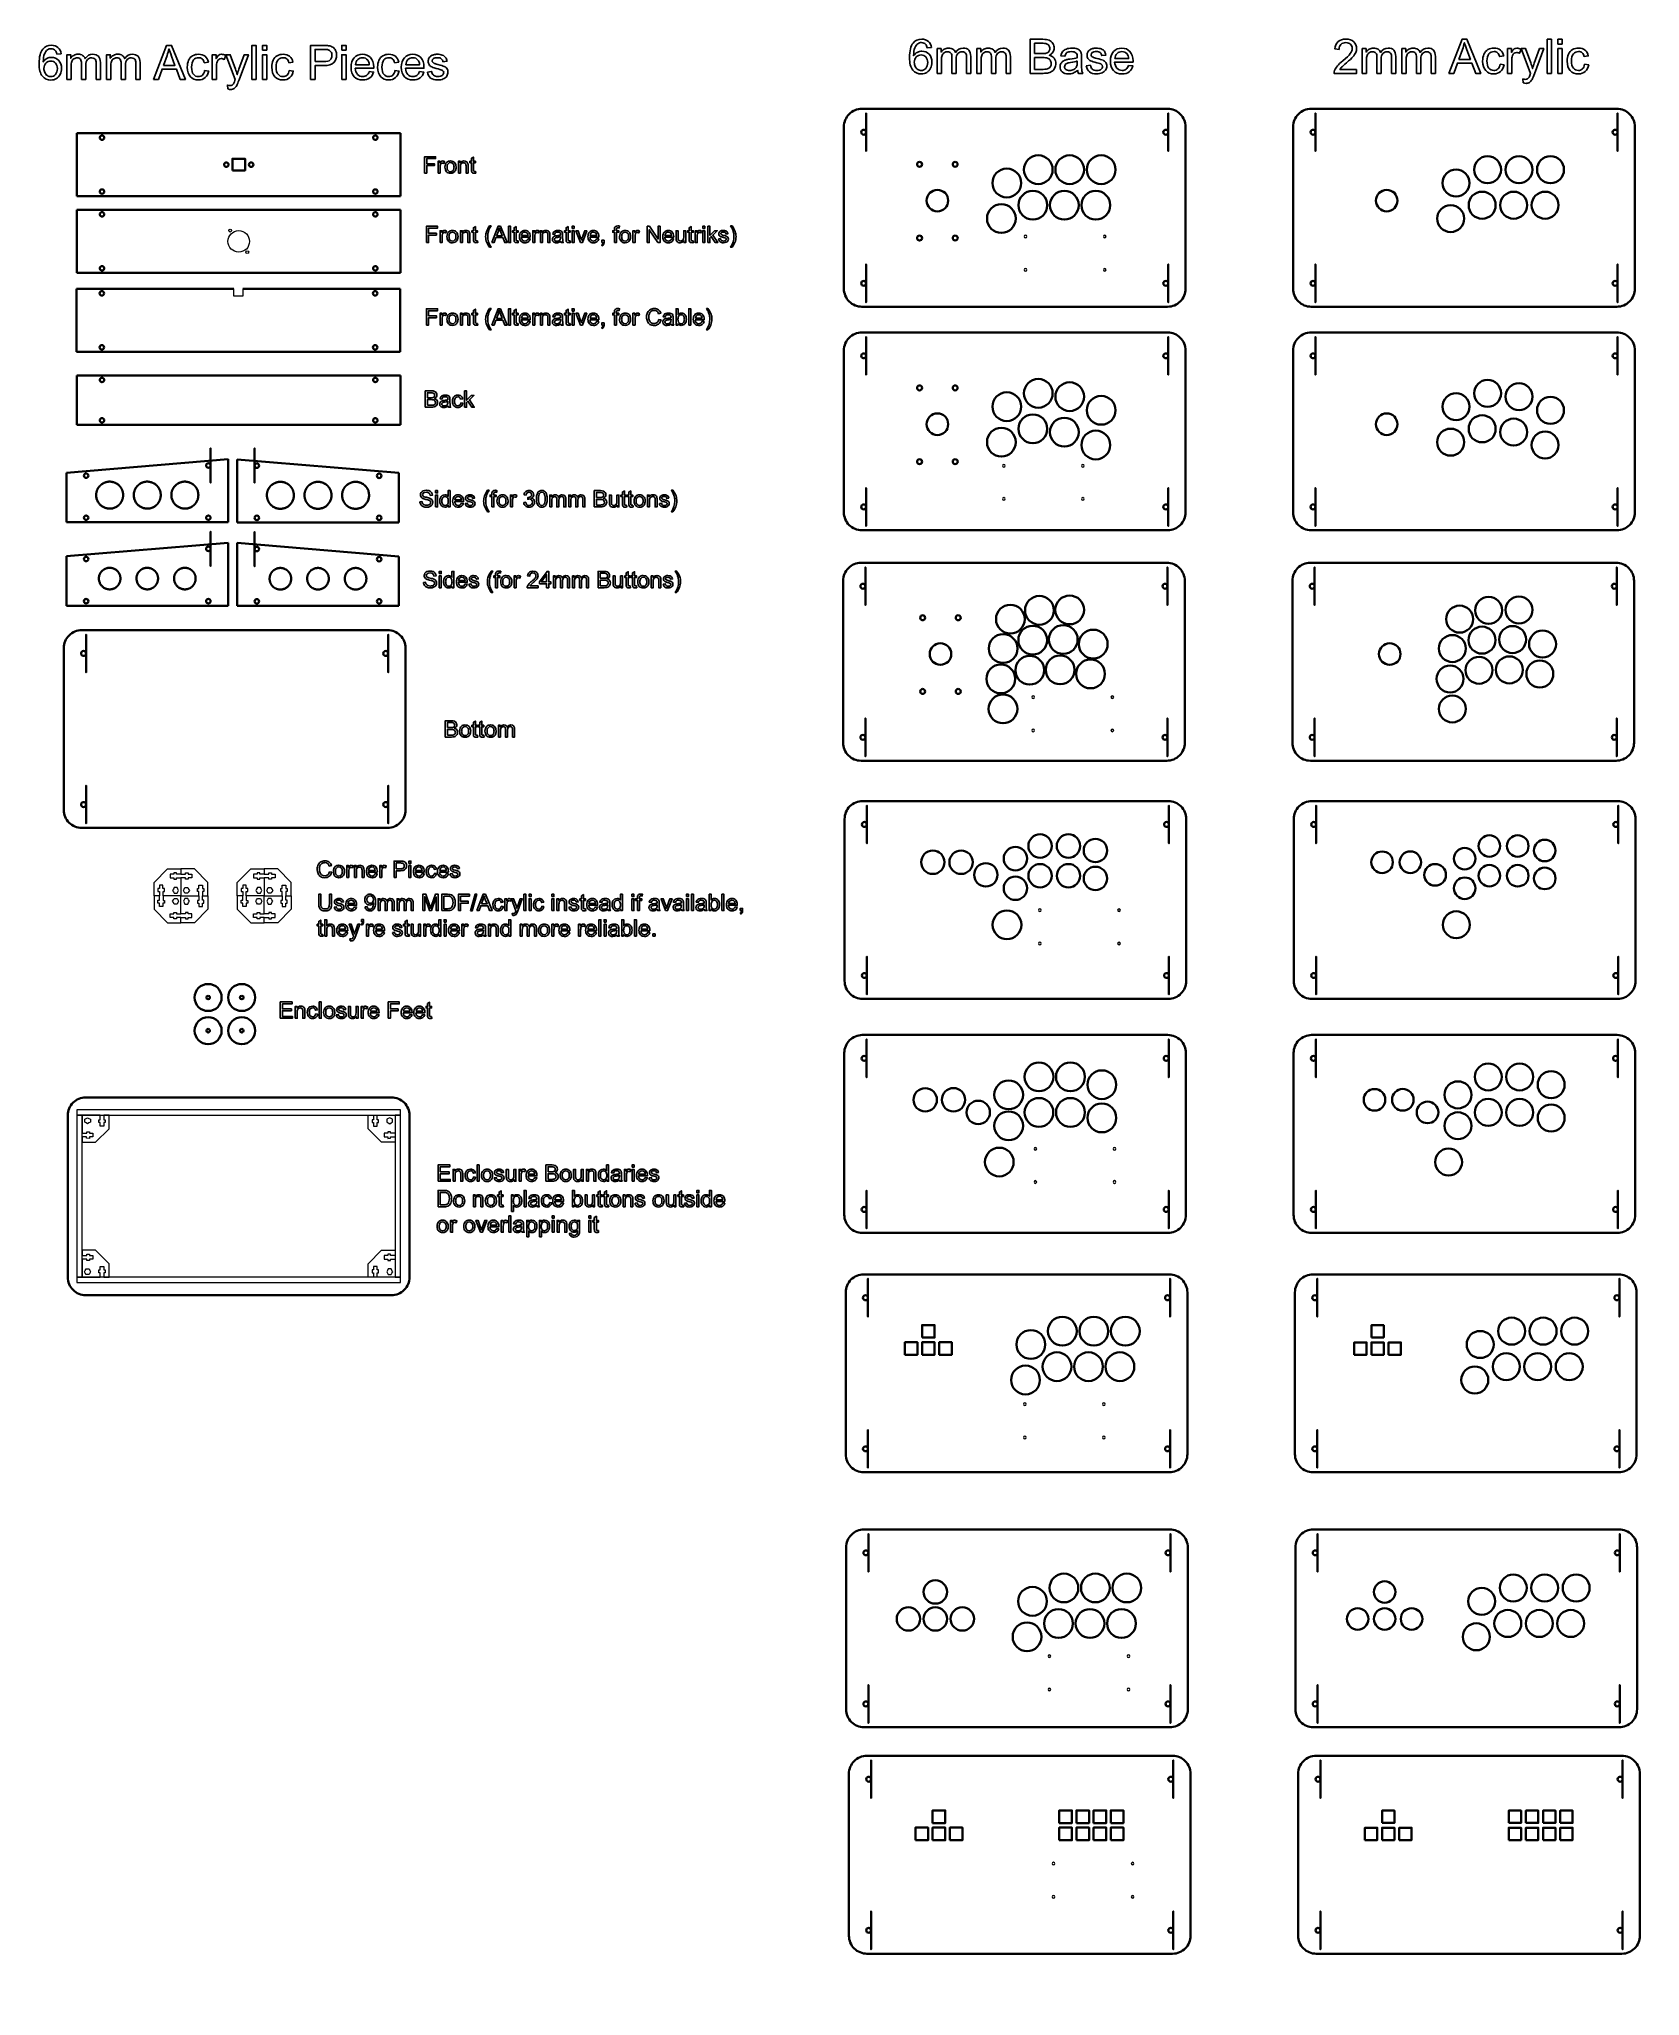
# Model space of a CAD drawing. Header units: centimetres. Extents: x 16 to 194, y -201 to 17.
import ezdxf

# ---------------------------------------------------------------- set-up
doc = ezdxf.new("R2010")
doc.units = ezdxf.units.CM
doc.header["$MEASUREMENT"] = 0
doc.layers.add('Layer 1', color=7, linetype='Continuous')

msp = doc.modelspace()

# ---------------------------------------------------------------- linework, layer by layer
at = {"layer": 'Layer 1', "color": 250, "lineweight": 35}
for points in [[(37.57623, 2.02273), (38.97623, 2.02273), (38.97623, 3.32273), (37.57623, 3.32273), (37.57623, 2.02273)], [(112.36064, -129.67002), (113.76064, -129.67002), (113.76064, -128.27002), (112.36064, -128.27002), (112.36064, -129.67002)], [(114.27067, -127.75999), (115.67067, -127.75999), (115.67067, -126.35999), (114.27067, -126.35999), (114.27067, -127.75999)], [(114.27067, -129.67002), (115.67067, -129.67002), (115.67067, -128.27002), (114.27067, -128.27002), (114.27067, -129.67002)], [(116.18067, -129.67002), (117.58067, -129.67002), (117.58067, -128.27002), (116.18067, -128.27002), (116.18067, -129.67002)], [(162.34491, -129.65502), (163.71491, -129.65502), (163.71491, -128.28502), (162.34491, -128.28502), (162.34491, -129.65502)], [(164.25494, -127.74499), (165.62494, -127.74499), (165.62494, -126.37499), (164.25494, -126.37499), (164.25494, -127.74499)], [(164.25494, -129.65502), (165.62494, -129.65502), (165.62494, -128.28502), (164.25494, -128.28502), (164.25494, -129.65502)], [(166.16494, -129.65502), (167.53494, -129.65502), (167.53494, -128.28502), (166.16494, -128.28502), (166.16494, -129.65502)], [(115.45517, -181.73567), (116.85517, -181.73567), (116.85517, -180.33567), (115.45517, -180.33567), (115.45517, -181.73567)], [(129.53783, -181.73567), (130.93783, -181.73567), (130.93783, -180.33567), (129.53783, -180.33567), (129.53783, -181.73567)], [(131.44786, -181.73567), (132.84786, -181.73567), (132.84786, -180.33567), (131.44786, -180.33567), (131.44786, -181.73567)], [(133.35786, -181.73567), (134.75786, -181.73567), (134.75786, -180.33567), (133.35786, -180.33567), (133.35786, -181.73567)], [(135.26786, -181.73567), (136.66786, -181.73567), (136.66786, -180.33567), (135.26786, -180.33567), (135.26786, -181.73567)], [(165.43944, -181.72067), (166.80944, -181.72067), (166.80944, -180.35067), (165.43944, -180.35067), (165.43944, -181.72067)], [(179.5221, -181.72067), (180.8921, -181.72067), (180.8921, -180.35067), (179.5221, -180.35067), (179.5221, -181.72067)], [(181.43213, -181.72067), (182.80213, -181.72067), (182.80213, -180.35067), (181.43213, -180.35067), (181.43213, -181.72067)], [(183.34213, -181.72067), (184.71213, -181.72067), (184.71213, -180.35067), (183.34213, -180.35067), (183.34213, -181.72067)], [(185.25213, -181.72067), (186.62213, -181.72067), (186.62213, -180.35067), (185.25213, -180.35067), (185.25213, -181.72067)], [(113.54514, -183.6457), (114.94514, -183.6457), (114.94514, -182.2457), (113.54514, -182.2457), (113.54514, -183.6457)], [(115.45517, -183.6457), (116.85517, -183.6457), (116.85517, -182.2457), (115.45517, -182.2457), (115.45517, -183.6457)], [(117.36517, -183.6457), (118.76517, -183.6457), (118.76517, -182.2457), (117.36517, -182.2457), (117.36517, -183.6457)], [(129.53783, -183.6457), (130.93783, -183.6457), (130.93783, -182.2457), (129.53783, -182.2457), (129.53783, -183.6457)], [(131.44786, -183.6457), (132.84786, -183.6457), (132.84786, -182.2457), (131.44786, -182.2457), (131.44786, -183.6457)], [(133.35786, -183.6457), (134.75786, -183.6457), (134.75786, -182.2457), (133.35786, -182.2457), (133.35786, -183.6457)], [(135.26786, -183.6457), (136.66786, -183.6457), (136.66786, -182.2457), (135.26786, -182.2457), (135.26786, -183.6457)], [(163.52941, -183.6307), (164.89941, -183.6307), (164.89941, -182.2607), (163.52941, -182.2607), (163.52941, -183.6307)], [(165.43944, -183.6307), (166.80944, -183.6307), (166.80944, -182.2607), (165.43944, -182.2607), (165.43944, -183.6307)], [(167.34944, -183.6307), (168.71944, -183.6307), (168.71944, -182.2607), (167.34944, -182.2607), (167.34944, -183.6307)], [(179.5221, -183.6307), (180.8921, -183.6307), (180.8921, -182.2607), (179.5221, -182.2607), (179.5221, -183.6307)], [(181.43213, -183.6307), (182.80213, -183.6307), (182.80213, -182.2607), (181.43213, -182.2607), (181.43213, -183.6307)], [(183.34213, -183.6307), (184.71213, -183.6307), (184.71213, -182.2607), (183.34213, -182.2607), (183.34213, -183.6307)], [(185.25213, -183.6307), (186.62213, -183.6307), (186.62213, -182.2607), (185.25213, -182.2607), (185.25213, -183.6307)]]:
    msp.add_lwpolyline(points, close=True, dxfattribs=at)
at = {"layer": 'Layer 1', "color": 240, "lineweight": 9}
for points in [[(20.26528, -103.03964), (56.26528, -103.03964), (56.26528, -102.43966), (20.26528, -102.43966), (20.26528, -103.03964)], [(20.26528, -121.03964), (20.86528, -121.03964), (20.86528, -103.03964), (20.26528, -103.03964), (20.26528, -121.03964)], [(55.66528, -121.03964), (56.26528, -121.03964), (56.26528, -103.03964), (55.66528, -103.03964), (55.66528, -121.03964)], [(20.26528, -121.63964), (56.26528, -121.63964), (56.26528, -121.03964), (20.26528, -121.03964), (20.26528, -121.63964)]]:
    msp.add_lwpolyline(points, close=True, dxfattribs=at)
at = {"layer": 'Layer 1', "color": 250, "lineweight": 35}
for centre, major_axis, ratio in [((36.89146, 2.67273), (0, 0.25), 1), ((39.66031, 2.67273), (0, 0.25), 1), ((114.00248, 2.70583), (0, 0.275), 1), ((117.95998, 2.70583), (0, 0.275), 1), ((123.69968, 0.62214), (0, 1.6), 1), ((127.19968, 2.10714), (0, 1.6), 1), ((130.69968, 2.10839), (0, 1.6), 1), ((134.19968, 2.10714), (0, 1.6), 1), ((177.16895, 2.10714), (0, 1.5), 1), ((180.66895, 2.10839), (0, 1.5), 1), ((184.16895, 2.10714), (0, 1.5), 1), ((173.66895, 0.62214), (0, 1.5), 1), ((115.98468, -1.33287), (0, 1.20001), 0.999991667), ((123.09968, -3.32661), (0, 1.6), 1), ((126.59968, -1.84161), (0, 1.6), 1), ((130.09969, -1.84161), (0, 1.6), 1), ((133.59968, -1.84161), (0, 1.6), 1), ((165.95395, -1.33287), (0, 1.20001), 0.999991667), ((173.06895, -3.32661), (0, 1.5), 1), ((176.56895, -1.84161), (0, 1.5), 1), ((180.06896, -1.84161), (0, 1.5), 1), ((183.56895, -1.84161), (0, 1.5), 1), ((114.00248, -5.49418), (0, 0.275), 1), ((117.96373, -5.49042), (0, 0.275), 1), ((127.19968, -22.75617), (0, 1.6), 1), ((130.69968, -23.13023), (0, 1.6), 1), ((177.16895, -22.75617), (0, 1.5), 1), ((180.66895, -23.13023), (0, 1.5), 1), ((114.00248, -22.15748), (0, 0.275), 1), ((117.95998, -22.15748), (0, 0.275), 1), ((123.69968, -24.24117), (0, 1.6), 1), ((134.19968, -24.64419), (0, 1.6), 1), ((173.66895, -24.24117), (0, 1.5), 1), ((184.16895, -24.64419), (0, 1.5), 1), ((115.98468, -26.19618), (0, 1.20001), 0.999991667), ((126.59968, -26.70492), (0, 1.6), 1), ((130.09969, -27.07252), (0, 1.6), 1), ((165.95395, -26.19618), (0, 1.20001), 0.999991667), ((176.56895, -26.70492), (0, 1.5), 1), ((180.06896, -27.07252), (0, 1.5), 1), ((123.09968, -28.18992), (0, 1.6), 1), ((133.59968, -28.5071), (0, 1.6), 1), ((173.06895, -28.18992), (0, 1.5), 1), ((183.56895, -28.5071), (0, 1.5), 1), ((114.00248, -30.35749), (0, 0.275), 1), ((117.96373, -30.35373), (0, 0.275), 1), ((127.32834, -46.89304), (0, 1.6), 1), ((130.69256, -46.84452), (0, 1.6), 1), ((177.29761, -46.89304), (0, 1.5), 1), ((180.66183, -46.84452), (0, 1.5), 1), ((114.34039, -47.71105), (0, 0.275), 1), ((118.29789, -47.71105), (0, 0.275), 1), ((124.09991, -47.86831), (0, 1.6), 1), ((174.06918, -47.86831), (0, 1.5), 1), ((123.29043, -51.1355), (0, 1.6), 1), ((126.58588, -50.20307), (0, 1.6), 1), ((129.97986, -50.1348), (0, 1.6), 1), ((133.31532, -50.64195), (0, 1.6), 1), ((173.2597, -51.1355), (0, 1.5), 1), ((176.55515, -50.20307), (0, 1.5), 1), ((179.94913, -50.1348), (0, 1.5), 1), ((183.28459, -50.64195), (0, 1.5), 1), ((116.32259, -51.74974), (0, 1.2), 1), ((126.25429, -53.54828), (0, 1.6), 1), ((129.62876, -53.50927), (0, 1.6), 1), ((166.29186, -51.74974), (0, 1.2), 1), ((176.22356, -53.54828), (0, 1.5), 1), ((179.59803, -53.50927), (0, 1.5), 1), ((123.03586, -54.51381), (0, 1.6), 1), ((133.01298, -53.9579), (0, 1.6), 1), ((173.00513, -54.51381), (0, 1.5), 1), ((182.98225, -53.9579), (0, 1.5), 1), ((114.34039, -55.91106), (0, 0.275), 1), ((118.30164, -55.9073), (0, 0.275), 1), ((123.27968, -57.84926), (0, 1.6), 1), ((173.24895, -57.84926), (0, 1.5), 1), ((127.4021, -73.09459), (0, 1.30001), 0.999992308), ((130.55709, -73.09584), (0, 1.30001), 0.999992308), ((115.46961, -74.90084), (0, 1.30001), 0.999992308), ((118.6146, -74.89835), (0, 1.30001), 0.999992308), ((124.65711, -74.49959), (0, 1.30001), 0.999992308), ((133.5571, -73.59585), (0, 1.30001), 0.999992308), ((165.43888, -74.90084), (0, 1.20001), 0.999991667), ((168.58387, -74.89835), (0, 1.20001), 0.999991667), ((174.62638, -74.49959), (0, 1.20001), 0.999991667), ((177.37137, -73.09459), (0, 1.20001), 0.999991667), ((180.52636, -73.09584), (0, 1.20001), 0.999991667), ((183.52637, -73.59585), (0, 1.20001), 0.999991667), ((121.3671, -76.30209), (0, 1.30001), 0.999992308), ((127.4021, -76.39584), (0, 1.30001), 0.999992308), ((130.55835, -76.39835), (0, 1.30001), 0.999992308), ((133.55835, -76.69834), (0, 1.30001), 0.999992308), ((171.33637, -76.30209), (0, 1.20001), 0.999991667), ((177.37137, -76.39584), (0, 1.20001), 0.999991667), ((180.52762, -76.39835), (0, 1.20001), 0.999991667), ((183.52762, -76.69834), (0, 1.20001), 0.999991667), ((124.6596, -77.79459), (0, 1.30001), 0.999992308), ((174.62887, -77.79459), (0, 1.20001), 0.999991667), ((123.71711, -81.85208), (0, 1.6), 1), ((173.68638, -81.85208), (0, 1.5), 1), ((34.87474, -89.93981), (0, 1.5), 1), ((38.61394, -89.93981), (0, 1.5), 1), ((34.87474, -89.93981), (0, 0.2), 1), ((38.61394, -89.93981), (0, 0.2), 1), ((34.87474, -93.63138), (0, 1.5), 1), ((34.87474, -93.63138), (0, 0.2), 1), ((38.61394, -93.63138), (0, 1.5), 1), ((38.61394, -93.63138), (0, 0.2), 1), ((127.27595, -98.76794), (0, 1.6), 1), ((130.77595, -98.76794), (0, 1.6), 1), ((177.24522, -98.76794), (0, 1.5), 1), ((180.74522, -98.76794), (0, 1.5), 1), ((114.62814, -101.31422), (0, 1.30001), 0.999992308), ((117.77313, -101.31173), (0, 1.30001), 0.999992308), ((123.90695, -100.76336), (0, 1.6), 1), ((134.27595, -99.63888), (0, 1.6), 1), ((173.87622, -100.76336), (0, 1.5), 1), ((184.24522, -99.63888), (0, 1.5), 1), ((120.52563, -102.71547), (0, 1.30001), 0.999992308), ((127.27552, -102.71794), (0, 1.6), 1), ((130.77552, -102.71794), (0, 1.6), 1), ((134.27552, -103.32983), (0, 1.6), 1), ((164.59741, -101.31422), (0, 1.20001), 0.999991667), ((167.7424, -101.31173), (0, 1.20001), 0.999991667), ((170.4949, -102.71547), (0, 1.20001), 0.999991667), ((177.24479, -102.71794), (0, 1.5), 1), ((180.74479, -102.71794), (0, 1.5), 1), ((184.24479, -103.32983), (0, 1.5), 1), ((123.90695, -104.20294), (0, 1.6), 1), ((173.87622, -104.20294), (0, 1.5), 1), ((122.86273, -108.23784), (0, 1.6), 1), ((172.832, -108.23784), (0, 1.5), 1), ((129.88138, -127.03798), (0, 1.6), 1), ((133.38138, -127.03673), (0, 1.6), 1), ((136.88138, -127.03798), (0, 1.6), 1), ((179.85065, -127.03798), (0, 1.5), 1), ((183.35065, -127.03673), (0, 1.5), 1), ((186.85065, -127.03798), (0, 1.5), 1), ((126.38138, -128.52298), (0, 1.6), 1), ((176.35065, -128.52298), (0, 1.5), 1), ((129.28138, -130.98673), (0, 1.6), 1), ((132.78139, -130.98673), (0, 1.6), 1), ((136.28138, -130.98673), (0, 1.6), 1), ((179.25065, -130.98673), (0, 1.5), 1), ((182.75066, -130.98673), (0, 1.5), 1), ((186.25065, -130.98673), (0, 1.5), 1), ((125.78138, -132.47173), (0, 1.6), 1), ((175.75065, -132.47173), (0, 1.5), 1), ((130.05375, -155.59236), (0, 1.6), 1), ((133.55375, -155.59111), (0, 1.6), 1), ((137.05375, -155.59236), (0, 1.6), 1), ((180.02302, -155.59236), (0, 1.5), 1), ((183.52302, -155.59111), (0, 1.5), 1), ((187.02302, -155.59236), (0, 1.5), 1), ((115.75312, -156.0405), (0, 1.30001), 0.999992308), ((126.55375, -157.07736), (0, 1.6), 1), ((165.72239, -156.0405), (0, 1.20001), 0.999991667), ((176.52302, -157.07736), (0, 1.5), 1), ((112.75312, -159.0405), (0, 1.30001), 0.999992308), ((115.75312, -159.0405), (0, 1.30001), 0.999992308), ((118.75312, -159.0405), (0, 1.30001), 0.999992308), ((129.45375, -159.54111), (0, 1.6), 1), ((132.95376, -159.54111), (0, 1.6), 1), ((136.45375, -159.54111), (0, 1.6), 1), ((162.72239, -159.0405), (0, 1.20001), 0.999991667), ((165.72239, -159.0405), (0, 1.20001), 0.999991667), ((168.72239, -159.0405), (0, 1.20001), 0.999991667), ((179.42302, -159.54111), (0, 1.5), 1), ((182.92303, -159.54111), (0, 1.5), 1), ((186.42302, -159.54111), (0, 1.5), 1), ((125.95375, -161.02611), (0, 1.6), 1), ((175.92302, -161.02611), (0, 1.5), 1)]:
    msp.add_ellipse(centre, major_axis=major_axis, ratio=ratio, dxfattribs=at)
at = {"layer": 'Layer 1', "color": 250, "lineweight": 18}
for centre, major_axis in [((38.27623, -5.86443), (0, 1.2)), ((37.32526, -4.66452), (0, 0.16)), ((39.2276, -7.06427), (0, 0.16))]:
    msp.add_ellipse(centre, major_axis=major_axis, ratio=1, dxfattribs=at)
at = {"layer": 'Layer 1', "color": 250}
for points, knots in [([(18.51676, 15.00121), (18.51676, 15.00121), (18.05639, 14.96417), (18.05639, 14.96417), (18.01494, 15.14673), (17.95585, 15.27991), (17.87912, 15.36281), (17.753, 15.49598), (17.59689, 15.56213), (17.41169, 15.56213), (17.26264, 15.56213), (17.13035, 15.52068), (17.01657, 15.43778), (16.87017, 15.33106), (16.75552, 15.17584), (16.66997, 14.97123), (16.5853, 14.76573), (16.54121, 14.47381), (16.53768, 14.09546), (16.64969, 14.26567), (16.78727, 14.39267), (16.94955, 14.47469), (17.11182, 14.5576), (17.28116, 14.59905), (17.45931, 14.59905), (17.76976, 14.59905), (18.03434, 14.48439), (18.25306, 14.25597), (18.4709, 14.02755), (18.58026, 13.73298), (18.58026, 13.3705), (18.58026, 13.13237), (18.52911, 12.91189), (18.4268, 12.70727), (18.32362, 12.50266), (18.18339, 12.34656), (18.00347, 12.23808), (17.82444, 12.1296), (17.62071, 12.07492), (17.39317, 12.07492), (17.00599, 12.07492), (16.68937, 12.2178), (16.44419, 12.50266), (16.19989, 12.78753), (16.0773, 13.25761), (16.0773, 13.91201), (16.0773, 14.64403), (16.21312, 15.17672), (16.48388, 15.50921), (16.72024, 15.79849), (17.03862, 15.94313), (17.43991, 15.94313), (17.73801, 15.94313), (17.98319, 15.85935), (18.17369, 15.69266), (18.36419, 15.52597), (18.47884, 15.29578), (18.51676, 15.00121)], [0, 0, 0, 0, 0.052631579, 0.052631579, 0.052631579, 0.105263158, 0.105263158, 0.105263158, 0.157894737, 0.157894737, 0.157894737, 0.210526316, 0.210526316, 0.210526316, 0.263157895, 0.263157895, 0.263157895, 0.315789474, 0.315789474, 0.315789474, 0.368421053, 0.368421053, 0.368421053, 0.421052632, 0.421052632, 0.421052632, 0.473684211, 0.473684211, 0.473684211, 0.526315789, 0.526315789, 0.526315789, 0.578947368, 0.578947368, 0.578947368, 0.631578947, 0.631578947, 0.631578947, 0.684210526, 0.684210526, 0.684210526, 0.736842105, 0.736842105, 0.736842105, 0.789473684, 0.789473684, 0.789473684, 0.842105263, 0.842105263, 0.842105263, 0.894736842, 0.894736842, 0.894736842, 0.947368421, 0.947368421, 0.947368421, 1, 1, 1, 1]), ([(28.80553, 12.13842), (28.80553, 12.13842), (30.25898, 15.92726), (30.25898, 15.92726), (30.25898, 15.92726), (30.81019, 15.92726), (30.81019, 15.92726), (30.81019, 15.92726), (32.35272, 12.13842), (32.35272, 12.13842), (32.35272, 12.13842), (31.7821, 12.13842), (31.7821, 12.13842), (31.7821, 12.13842), (31.34377, 13.28671), (31.34377, 13.28671), (31.34377, 13.28671), (29.74833, 13.28671), (29.74833, 13.28671), (29.74833, 13.28671), (29.33735, 12.13842), (29.33735, 12.13842), (29.33735, 12.13842), (28.80553, 12.13842), (28.80553, 12.13842)], [0, 0, 0, 0, 0.125, 0.125, 0.125, 0.25, 0.25, 0.25, 0.375, 0.375, 0.375, 0.5, 0.5, 0.5, 0.625, 0.625, 0.625, 0.75, 0.75, 0.75, 0.875, 0.875, 0.875, 1, 1, 1, 1]), ([(29.89562, 13.69417), (29.89562, 13.69417), (31.18678, 13.69417), (31.18678, 13.69417), (31.18678, 13.69417), (30.79167, 14.74457), (30.79167, 14.74457), (30.67261, 15.06383), (30.58265, 15.32753), (30.52003, 15.53567), (30.468, 15.28873), (30.39833, 15.04619), (30.31101, 14.8063), (30.31101, 14.8063), (29.89562, 13.69417), (29.89562, 13.69417)], [0, 0, 0, 0, 0.2, 0.2, 0.2, 0.4, 0.4, 0.4, 0.6, 0.6, 0.6, 0.8, 0.8, 0.8, 1, 1, 1, 1]), ([(39.73547, 12.13842), (39.73547, 12.13842), (39.73547, 15.92726), (39.73547, 15.92726), (39.73547, 15.92726), (40.20113, 15.92726), (40.20113, 15.92726), (40.20113, 15.92726), (40.20113, 12.13842), (40.20113, 12.13842), (40.20113, 12.13842), (39.73547, 12.13842), (39.73547, 12.13842)], [0, 0, 0, 0, 0.25, 0.25, 0.25, 0.5, 0.5, 0.5, 0.75, 0.75, 0.75, 1, 1, 1, 1]), ([(40.92168, 15.39809), (40.92168, 15.39809), (40.92168, 15.92726), (40.92168, 15.92726), (40.92168, 15.92726), (41.38735, 15.92726), (41.38735, 15.92726), (41.38735, 15.92726), (41.38735, 15.39809), (41.38735, 15.39809), (41.38735, 15.39809), (40.92168, 15.39809), (40.92168, 15.39809)], [0, 0, 0, 0, 0.25, 0.25, 0.25, 0.5, 0.5, 0.5, 0.75, 0.75, 0.75, 1, 1, 1, 1]), ([(46.27155, 12.13842), (46.27155, 12.13842), (46.27155, 15.92726), (46.27155, 15.92726), (46.27155, 15.92726), (47.70206, 15.92726), (47.70206, 15.92726), (47.95342, 15.92726), (48.14568, 15.91491), (48.27886, 15.8911), (48.46495, 15.86023), (48.62105, 15.80114), (48.74717, 15.71471), (48.87329, 15.62739), (48.97471, 15.50569), (49.05144, 15.34958), (49.12817, 15.19348), (49.16609, 15.0215), (49.16609, 14.83364), (49.16609, 14.51262), (49.06379, 14.24009), (48.85829, 14.01784), (48.65368, 13.79471), (48.28238, 13.68359), (47.74616, 13.68359), (47.74616, 13.68359), (46.77426, 13.68359), (46.77426, 13.68359), (46.77426, 13.68359), (46.77426, 12.13842), (46.77426, 12.13842), (46.77426, 12.13842), (46.27155, 12.13842), (46.27155, 12.13842)], [0, 0, 0, 0, 0.090909091, 0.090909091, 0.090909091, 0.181818182, 0.181818182, 0.181818182, 0.272727273, 0.272727273, 0.272727273, 0.363636364, 0.363636364, 0.363636364, 0.454545455, 0.454545455, 0.454545455, 0.545454545, 0.545454545, 0.545454545, 0.636363636, 0.636363636, 0.636363636, 0.727272727, 0.727272727, 0.727272727, 0.818181818, 0.818181818, 0.818181818, 0.909090909, 0.909090909, 0.909090909, 1, 1, 1, 1]), ([(46.77426, 14.12809), (46.77426, 14.12809), (47.75322, 14.12809), (47.75322, 14.12809), (48.07777, 14.12809), (48.30708, 14.18806), (48.44378, 14.30889), (48.5796, 14.42971), (48.64751, 14.59905), (48.64751, 14.81865), (48.64751, 14.97652), (48.60782, 15.11234), (48.52756, 15.22523), (48.44731, 15.33812), (48.34147, 15.41308), (48.21095, 15.44924), (48.12628, 15.47129), (47.97017, 15.48276), (47.74351, 15.48276), (47.74351, 15.48276), (46.77426, 15.48276), (46.77426, 15.48276), (46.77426, 15.48276), (46.77426, 14.12809), (46.77426, 14.12809)], [0, 0, 0, 0, 0.125, 0.125, 0.125, 0.25, 0.25, 0.25, 0.375, 0.375, 0.375, 0.5, 0.5, 0.5, 0.625, 0.625, 0.625, 0.75, 0.75, 0.75, 0.875, 0.875, 0.875, 1, 1, 1, 1]), ([(49.74288, 15.39809), (49.74288, 15.39809), (49.74288, 15.92726), (49.74288, 15.92726), (49.74288, 15.92726), (50.20855, 15.92726), (50.20855, 15.92726), (50.20855, 15.92726), (50.20855, 15.39809), (50.20855, 15.39809), (50.20855, 15.39809), (49.74288, 15.39809), (49.74288, 15.39809)], [0, 0, 0, 0, 0.25, 0.25, 0.25, 0.5, 0.5, 0.5, 0.75, 0.75, 0.75, 1, 1, 1, 1]), ([(115.31709, 15.68203), (115.31709, 15.68203), (114.85672, 15.64499), (114.85672, 15.64499), (114.81527, 15.82755), (114.75618, 15.96073), (114.67945, 16.04363), (114.55333, 16.1768), (114.39722, 16.24295), (114.21202, 16.24295), (114.06297, 16.24295), (113.93068, 16.2015), (113.8169, 16.1186), (113.6705, 16.01188), (113.55585, 15.85666), (113.4703, 15.65205), (113.38563, 15.44655), (113.34154, 15.15463), (113.33801, 14.77628), (113.45002, 14.94649), (113.5876, 15.07349), (113.74988, 15.15551), (113.91215, 15.23842), (114.08149, 15.27987), (114.25964, 15.27987), (114.57009, 15.27987), (114.83467, 15.16521), (115.05339, 14.93679), (115.27123, 14.70837), (115.38059, 14.4138), (115.38059, 14.05132), (115.38059, 13.81319), (115.32944, 13.59271), (115.22713, 13.38809), (115.12395, 13.18348), (114.98372, 13.02738), (114.8038, 12.9189), (114.62477, 12.81042), (114.42104, 12.75574), (114.1935, 12.75574), (113.80632, 12.75574), (113.4897, 12.89862), (113.24452, 13.18348), (113.00022, 13.46835), (112.87763, 13.93843), (112.87763, 14.59283), (112.87763, 15.32485), (113.01345, 15.85754), (113.28421, 16.19003), (113.52057, 16.47931), (113.83895, 16.62395), (114.24024, 16.62395), (114.53834, 16.62395), (114.78352, 16.54017), (114.97402, 16.37348), (115.16452, 16.20679), (115.27917, 15.9766), (115.31709, 15.68203)], [0, 0, 0, 0, 0.052631579, 0.052631579, 0.052631579, 0.105263158, 0.105263158, 0.105263158, 0.157894737, 0.157894737, 0.157894737, 0.210526316, 0.210526316, 0.210526316, 0.263157895, 0.263157895, 0.263157895, 0.315789474, 0.315789474, 0.315789474, 0.368421053, 0.368421053, 0.368421053, 0.421052632, 0.421052632, 0.421052632, 0.473684211, 0.473684211, 0.473684211, 0.526315789, 0.526315789, 0.526315789, 0.578947368, 0.578947368, 0.578947368, 0.631578947, 0.631578947, 0.631578947, 0.684210526, 0.684210526, 0.684210526, 0.736842105, 0.736842105, 0.736842105, 0.789473684, 0.789473684, 0.789473684, 0.842105263, 0.842105263, 0.842105263, 0.894736842, 0.894736842, 0.894736842, 0.947368421, 0.947368421, 0.947368421, 1, 1, 1, 1]), ([(115.96885, 12.81924), (115.96885, 12.81924), (115.96885, 15.56562), (115.96885, 15.56562), (115.96885, 15.56562), (116.38689, 15.56562), (116.38689, 15.56562), (116.38689, 15.56562), (116.38689, 15.17756), (116.38689, 15.17756), (116.47244, 15.31162), (116.58709, 15.4201), (116.72997, 15.50123), (116.87284, 15.58326), (117.03512, 15.62383), (117.21768, 15.62383), (117.42053, 15.62383), (117.58722, 15.58149), (117.71687, 15.49771), (117.84651, 15.41304), (117.93823, 15.29574), (117.99115, 15.14405), (118.20987, 15.46419), (118.49298, 15.62383), (118.84223, 15.62383), (119.11563, 15.62383), (119.32641, 15.54886), (119.47282, 15.39805), (119.6201, 15.24723), (119.69419, 15.01528), (119.69419, 14.70219), (119.69419, 14.70219), (119.69419, 12.81924), (119.69419, 12.81924), (119.69419, 12.81924), (119.22852, 12.81924), (119.22852, 12.81924), (119.22852, 12.81924), (119.22852, 14.54785), (119.22852, 14.54785), (119.22852, 14.73306), (119.21264, 14.86712), (119.18266, 14.94914), (119.15267, 15.03116), (119.09799, 15.09642), (119.01773, 15.14669), (118.93836, 15.19696), (118.84487, 15.22166), (118.73816, 15.22166), (118.54413, 15.22166), (118.38362, 15.15728), (118.25573, 15.02939), (118.12785, 14.90063), (118.06435, 14.69514), (118.06435, 14.41291), (118.06435, 14.41291), (118.06435, 12.81924), (118.06435, 12.81924), (118.06435, 12.81924), (117.59868, 12.81924), (117.59868, 12.81924), (117.59868, 12.81924), (117.59868, 14.60165), (117.59868, 14.60165), (117.59868, 14.80803), (117.56076, 14.96325), (117.48491, 15.06644), (117.40907, 15.16962), (117.28471, 15.22166), (117.11273, 15.22166), (116.9822, 15.22166), (116.86138, 15.18726), (116.75025, 15.11847), (116.63913, 15.04968), (116.55887, 14.94914), (116.5086, 14.81596), (116.45921, 14.68367), (116.43452, 14.49229), (116.43452, 14.2427), (116.43452, 14.2427), (116.43452, 12.81924), (116.43452, 12.81924), (116.43452, 12.81924), (115.96885, 12.81924), (115.96885, 12.81924)], [0, 0, 0, 0, 0.035714286, 0.035714286, 0.035714286, 0.071428571, 0.071428571, 0.071428571, 0.107142857, 0.107142857, 0.107142857, 0.142857143, 0.142857143, 0.142857143, 0.178571429, 0.178571429, 0.178571429, 0.214285714, 0.214285714, 0.214285714, 0.25, 0.25, 0.25, 0.285714286, 0.285714286, 0.285714286, 0.321428571, 0.321428571, 0.321428571, 0.357142857, 0.357142857, 0.357142857, 0.392857143, 0.392857143, 0.392857143, 0.428571429, 0.428571429, 0.428571429, 0.464285714, 0.464285714, 0.464285714, 0.5, 0.5, 0.5, 0.535714286, 0.535714286, 0.535714286, 0.571428571, 0.571428571, 0.571428571, 0.607142857, 0.607142857, 0.607142857, 0.642857143, 0.642857143, 0.642857143, 0.678571429, 0.678571429, 0.678571429, 0.714285714, 0.714285714, 0.714285714, 0.75, 0.75, 0.75, 0.785714286, 0.785714286, 0.785714286, 0.821428571, 0.821428571, 0.821428571, 0.857142857, 0.857142857, 0.857142857, 0.892857143, 0.892857143, 0.892857143, 0.928571429, 0.928571429, 0.928571429, 0.964285714, 0.964285714, 0.964285714, 1, 1, 1, 1]), ([(120.37681, 12.81924), (120.37681, 12.81924), (120.37681, 15.56562), (120.37681, 15.56562), (120.37681, 15.56562), (120.79485, 15.56562), (120.79485, 15.56562), (120.79485, 15.56562), (120.79485, 15.17756), (120.79485, 15.17756), (120.8804, 15.31162), (120.99505, 15.4201), (121.13793, 15.50123), (121.2808, 15.58326), (121.44308, 15.62383), (121.62564, 15.62383), (121.82849, 15.62383), (121.99518, 15.58149), (122.12483, 15.49771), (122.25447, 15.41304), (122.34619, 15.29574), (122.39911, 15.14405), (122.61783, 15.46419), (122.90094, 15.62383), (123.25019, 15.62383), (123.52359, 15.62383), (123.73437, 15.54886), (123.88078, 15.39805), (124.02806, 15.24723), (124.10215, 15.01528), (124.10215, 14.70219), (124.10215, 14.70219), (124.10215, 12.81924), (124.10215, 12.81924), (124.10215, 12.81924), (123.63648, 12.81924), (123.63648, 12.81924), (123.63648, 12.81924), (123.63648, 14.54785), (123.63648, 14.54785), (123.63648, 14.73306), (123.6206, 14.86712), (123.59062, 14.94914), (123.56063, 15.03116), (123.50595, 15.09642), (123.42569, 15.14669), (123.34632, 15.19696), (123.25283, 15.22166), (123.14612, 15.22166), (122.95209, 15.22166), (122.79158, 15.15728), (122.66369, 15.02939), (122.53581, 14.90063), (122.47231, 14.69514), (122.47231, 14.41291), (122.47231, 14.41291), (122.47231, 12.81924), (122.47231, 12.81924), (122.47231, 12.81924), (122.00664, 12.81924), (122.00664, 12.81924), (122.00664, 12.81924), (122.00664, 14.60165), (122.00664, 14.60165), (122.00664, 14.80803), (121.96872, 14.96325), (121.89287, 15.06644), (121.81703, 15.16962), (121.69267, 15.22166), (121.52069, 15.22166), (121.39016, 15.22166), (121.26934, 15.18726), (121.15821, 15.11847), (121.04709, 15.04968), (120.96683, 14.94914), (120.91656, 14.81596), (120.86717, 14.68367), (120.84248, 14.49229), (120.84248, 14.2427), (120.84248, 14.2427), (120.84248, 12.81924), (120.84248, 12.81924), (120.84248, 12.81924), (120.37681, 12.81924), (120.37681, 12.81924)], [0, 0, 0, 0, 0.035714286, 0.035714286, 0.035714286, 0.071428571, 0.071428571, 0.071428571, 0.107142857, 0.107142857, 0.107142857, 0.142857143, 0.142857143, 0.142857143, 0.178571429, 0.178571429, 0.178571429, 0.214285714, 0.214285714, 0.214285714, 0.25, 0.25, 0.25, 0.285714286, 0.285714286, 0.285714286, 0.321428571, 0.321428571, 0.321428571, 0.357142857, 0.357142857, 0.357142857, 0.392857143, 0.392857143, 0.392857143, 0.428571429, 0.428571429, 0.428571429, 0.464285714, 0.464285714, 0.464285714, 0.5, 0.5, 0.5, 0.535714286, 0.535714286, 0.535714286, 0.571428571, 0.571428571, 0.571428571, 0.607142857, 0.607142857, 0.607142857, 0.642857143, 0.642857143, 0.642857143, 0.678571429, 0.678571429, 0.678571429, 0.714285714, 0.714285714, 0.714285714, 0.75, 0.75, 0.75, 0.785714286, 0.785714286, 0.785714286, 0.821428571, 0.821428571, 0.821428571, 0.857142857, 0.857142857, 0.857142857, 0.892857143, 0.892857143, 0.892857143, 0.928571429, 0.928571429, 0.928571429, 0.964285714, 0.964285714, 0.964285714, 1, 1, 1, 1]), ([(126.29201, 12.81924), (126.29201, 12.81924), (126.29201, 16.60808), (126.29201, 16.60808), (126.29201, 16.60808), (127.71371, 16.60808), (127.71371, 16.60808), (128.00299, 16.60808), (128.23494, 16.57015), (128.41044, 16.49342), (128.58507, 16.41669), (128.72177, 16.29851), (128.82055, 16.13888), (128.92021, 15.98013), (128.9696, 15.81344), (128.9696, 15.63882), (128.9696, 15.47742), (128.9255, 15.32485), (128.83819, 15.18197), (128.75087, 15.0391), (128.61858, 14.92356), (128.44131, 14.83537), (128.67062, 14.76834), (128.84701, 14.65369), (128.9696, 14.49141), (129.09307, 14.33001), (129.15481, 14.13863), (129.15481, 13.91814), (129.15481, 13.73999), (129.11688, 13.57507), (129.04192, 13.42249), (128.96695, 13.26991), (128.87435, 13.15262), (128.7641, 13.06971), (128.65386, 12.98769), (128.5154, 12.92507), (128.34959, 12.88274), (128.1829, 12.84041), (127.97917, 12.81924), (127.73752, 12.81924), (127.73752, 12.81924), (126.29201, 12.81924), (126.29201, 12.81924)], [0, 0, 0, 0, 0.071428571, 0.071428571, 0.071428571, 0.142857143, 0.142857143, 0.142857143, 0.214285714, 0.214285714, 0.214285714, 0.285714286, 0.285714286, 0.285714286, 0.357142857, 0.357142857, 0.357142857, 0.428571429, 0.428571429, 0.428571429, 0.5, 0.5, 0.5, 0.571428571, 0.571428571, 0.571428571, 0.642857143, 0.642857143, 0.642857143, 0.714285714, 0.714285714, 0.714285714, 0.785714286, 0.785714286, 0.785714286, 0.857142857, 0.857142857, 0.857142857, 0.928571429, 0.928571429, 0.928571429, 1, 1, 1, 1]), ([(126.79472, 15.01528), (126.79472, 15.01528), (127.61405, 15.01528), (127.61405, 15.01528), (127.8363, 15.01528), (127.99593, 15.03028), (128.09206, 15.05938), (128.21994, 15.0973), (128.31608, 15.1608), (128.38046, 15.249), (128.44484, 15.33719), (128.47747, 15.44744), (128.47747, 15.58061), (128.47747, 15.70673), (128.44749, 15.81785), (128.38663, 15.9131), (128.32666, 16.00924), (128.24023, 16.07538), (128.12822, 16.11066), (128.01621, 16.14594), (127.82395, 16.16358), (127.55231, 16.16358), (127.55231, 16.16358), (126.79472, 16.16358), (126.79472, 16.16358), (126.79472, 16.16358), (126.79472, 15.01528), (126.79472, 15.01528)], [0, 0, 0, 0, 0.111111111, 0.111111111, 0.111111111, 0.222222222, 0.222222222, 0.222222222, 0.333333333, 0.333333333, 0.333333333, 0.444444444, 0.444444444, 0.444444444, 0.555555556, 0.555555556, 0.555555556, 0.666666667, 0.666666667, 0.666666667, 0.777777778, 0.777777778, 0.777777778, 0.888888889, 0.888888889, 0.888888889, 1, 1, 1, 1]), ([(131.57839, 13.1632), (131.40553, 13.01591), (131.23884, 12.91273), (131.07921, 12.85187), (130.91957, 12.79102), (130.74848, 12.76103), (130.56503, 12.76103), (130.26341, 12.76103), (130.03145, 12.83423), (129.86918, 12.98152), (129.7069, 13.12792), (129.62576, 13.31578), (129.62576, 13.5442), (129.62576, 13.67825), (129.65663, 13.80084), (129.71748, 13.91197), (129.77922, 14.02309), (129.85948, 14.11129), (129.95825, 14.17832), (130.05791, 14.24535), (130.16904, 14.2965), (130.29339, 14.33089), (130.38511, 14.35471), (130.52358, 14.37764), (130.70791, 14.40057), (131.08362, 14.44466), (131.36143, 14.49846), (131.5387, 14.5602), (131.54046, 14.6237), (131.54134, 14.66427), (131.54134, 14.68103), (131.54134, 14.86976), (131.49725, 15.00294), (131.40905, 15.08055), (131.28999, 15.1855), (131.11272, 15.23753), (130.87812, 15.23753), (130.65852, 15.23753), (130.49624, 15.19873), (130.39217, 15.122), (130.28722, 15.04527), (130.21049, 14.90945), (130.16022, 14.71366), (130.16022, 14.71366), (129.70514, 14.77716), (129.70514, 14.77716), (129.74659, 14.97207), (129.8145, 15.12994), (129.90975, 15.24988), (130.005, 15.36982), (130.14258, 15.46155), (130.3225, 15.52681), (130.50153, 15.59119), (130.71055, 15.62383), (130.94691, 15.62383), (131.18151, 15.62383), (131.37289, 15.59648), (131.52018, 15.54092), (131.66658, 15.48536), (131.77506, 15.41657), (131.84385, 15.33278), (131.91264, 15.249), (131.96115, 15.14317), (131.98937, 15.01528), (132.00437, 14.93591), (132.0123, 14.79303), (132.0123, 14.58754), (132.0123, 14.58754), (132.0123, 13.97018), (132.0123, 13.97018), (132.0123, 13.53891), (132.022, 13.26639), (132.04141, 13.15085), (132.05993, 13.03532), (132.09873, 12.92507), (132.15518, 12.81924), (132.15518, 12.81924), (131.66834, 12.81924), (131.66834, 12.81924), (131.6216, 12.91714), (131.59162, 13.03179), (131.57839, 13.1632)], [0, 0, 0, 0, 0.037037037, 0.037037037, 0.037037037, 0.074074074, 0.074074074, 0.074074074, 0.111111111, 0.111111111, 0.111111111, 0.148148148, 0.148148148, 0.148148148, 0.185185185, 0.185185185, 0.185185185, 0.222222222, 0.222222222, 0.222222222, 0.259259259, 0.259259259, 0.259259259, 0.296296296, 0.296296296, 0.296296296, 0.333333333, 0.333333333, 0.333333333, 0.37037037, 0.37037037, 0.37037037, 0.407407407, 0.407407407, 0.407407407, 0.444444444, 0.444444444, 0.444444444, 0.481481481, 0.481481481, 0.481481481, 0.518518519, 0.518518519, 0.518518519, 0.555555556, 0.555555556, 0.555555556, 0.592592593, 0.592592593, 0.592592593, 0.62962963, 0.62962963, 0.62962963, 0.666666667, 0.666666667, 0.666666667, 0.703703704, 0.703703704, 0.703703704, 0.740740741, 0.740740741, 0.740740741, 0.777777778, 0.777777778, 0.777777778, 0.814814815, 0.814814815, 0.814814815, 0.851851852, 0.851851852, 0.851851852, 0.888888889, 0.888888889, 0.888888889, 0.925925926, 0.925925926, 0.925925926, 0.962962963, 0.962962963, 0.962962963, 1, 1, 1, 1]), ([(132.54235, 13.63945), (132.54235, 13.63945), (133.00273, 13.71353), (133.00273, 13.71353), (133.0283, 13.52921), (133.10062, 13.38809), (133.2188, 13.28932), (133.33698, 13.19142), (133.50279, 13.14203), (133.71446, 13.14203), (133.92877, 13.14203), (134.08752, 13.18525), (134.19159, 13.27256), (134.29478, 13.35899), (134.34681, 13.4613), (134.34681, 13.57859), (134.34681, 13.68355), (134.30007, 13.76645), (134.20746, 13.82642), (134.1422, 13.86787), (133.98345, 13.91991), (133.73121, 13.98429), (133.39078, 14.06984), (133.1553, 14.14392), (133.02301, 14.20654), (132.8916, 14.27004), (132.79194, 14.35647), (132.72403, 14.4676), (132.65612, 14.57784), (132.62173, 14.70043), (132.62173, 14.83448), (132.62173, 14.95707), (132.64995, 15.06996), (132.70551, 15.17403), (132.76196, 15.2781), (132.8378, 15.36453), (132.93394, 15.43332), (133.00625, 15.48624), (133.10503, 15.53122), (133.22939, 15.56826), (133.35462, 15.6053), (133.4878, 15.62383), (133.63067, 15.62383), (133.84587, 15.62383), (134.0346, 15.59296), (134.19688, 15.53034), (134.36004, 15.4686), (134.47998, 15.38394), (134.5576, 15.2781), (134.63433, 15.17139), (134.68812, 15.02939), (134.71723, 14.85124), (134.71723, 14.85124), (134.26214, 14.78774), (134.26214, 14.78774), (134.24186, 14.93062), (134.18189, 15.04262), (134.08311, 15.12288), (133.98433, 15.20314), (133.84498, 15.24282), (133.66419, 15.24282), (133.45164, 15.24282), (133.29906, 15.20755), (133.20822, 15.13699), (133.11738, 15.06644), (133.07152, 14.98353), (133.07152, 14.88916), (133.07152, 14.82919), (133.09004, 14.77451), (133.12796, 14.72601), (133.16589, 14.67662), (133.22498, 14.63516), (133.30612, 14.60253), (133.35286, 14.58489), (133.48868, 14.54521), (133.71622, 14.48347), (134.0443, 14.39616), (134.27361, 14.32384), (134.40414, 14.26828), (134.53467, 14.21271), (134.63697, 14.13069), (134.71105, 14.02486), (134.78602, 13.91814), (134.82306, 13.78585), (134.82306, 13.6271), (134.82306, 13.47276), (134.77808, 13.32724), (134.68724, 13.19054), (134.5964, 13.05384), (134.46587, 12.948), (134.29566, 12.87304), (134.12456, 12.79807), (133.93142, 12.76103), (133.71622, 12.76103), (133.35991, 12.76103), (133.08739, 12.83512), (132.90042, 12.9824), (132.71345, 13.13057), (132.59439, 13.34929), (132.54235, 13.63945)], [0, 0, 0, 0, 0.03030303, 0.03030303, 0.03030303, 0.060606061, 0.060606061, 0.060606061, 0.090909091, 0.090909091, 0.090909091, 0.121212121, 0.121212121, 0.121212121, 0.151515152, 0.151515152, 0.151515152, 0.181818182, 0.181818182, 0.181818182, 0.212121212, 0.212121212, 0.212121212, 0.242424242, 0.242424242, 0.242424242, 0.272727273, 0.272727273, 0.272727273, 0.303030303, 0.303030303, 0.303030303, 0.333333333, 0.333333333, 0.333333333, 0.363636364, 0.363636364, 0.363636364, 0.393939394, 0.393939394, 0.393939394, 0.424242424, 0.424242424, 0.424242424, 0.454545455, 0.454545455, 0.454545455, 0.484848485, 0.484848485, 0.484848485, 0.515151515, 0.515151515, 0.515151515, 0.545454545, 0.545454545, 0.545454545, 0.575757576, 0.575757576, 0.575757576, 0.606060606, 0.606060606, 0.606060606, 0.636363636, 0.636363636, 0.636363636, 0.666666667, 0.666666667, 0.666666667, 0.696969697, 0.696969697, 0.696969697, 0.727272727, 0.727272727, 0.727272727, 0.757575758, 0.757575758, 0.757575758, 0.787878788, 0.787878788, 0.787878788, 0.818181818, 0.818181818, 0.818181818, 0.848484848, 0.848484848, 0.848484848, 0.878787879, 0.878787879, 0.878787879, 0.909090909, 0.909090909, 0.909090909, 0.939393939, 0.939393939, 0.939393939, 0.96969697, 0.96969697, 0.96969697, 1, 1, 1, 1]), ([(137.24664, 13.70824), (137.24664, 13.70824), (137.72818, 13.64474), (137.72818, 13.64474), (137.65322, 13.36516), (137.51299, 13.14732), (137.30838, 12.99298), (137.10377, 12.83864), (136.84271, 12.76103), (136.52433, 12.76103), (136.12393, 12.76103), (135.80643, 12.8845), (135.57183, 13.13145), (135.33723, 13.37751), (135.21993, 13.72412), (135.21993, 14.1695), (135.21993, 14.62987), (135.33811, 14.98794), (135.57536, 15.24194), (135.8126, 15.49682), (136.1204, 15.62383), (136.49875, 15.62383), (136.86476, 15.62383), (137.16374, 15.49947), (137.39569, 15.24988), (137.62764, 15.00029), (137.74406, 14.64928), (137.74406, 14.19684), (137.74406, 14.1695), (137.74318, 14.12805), (137.74141, 14.07337), (137.74141, 14.07337), (135.69618, 14.07337), (135.69618, 14.07337), (135.71382, 13.77262), (135.79849, 13.54155), (135.95195, 13.38192), (136.10452, 13.22229), (136.2959, 13.14203), (136.52433, 13.14203), (136.69454, 13.14203), (136.84006, 13.18701), (136.96001, 13.27697), (137.08084, 13.36693), (137.17609, 13.51068), (137.24664, 13.70824)], [0, 0, 0, 0, 0.066666667, 0.066666667, 0.066666667, 0.133333333, 0.133333333, 0.133333333, 0.2, 0.2, 0.2, 0.266666667, 0.266666667, 0.266666667, 0.333333333, 0.333333333, 0.333333333, 0.4, 0.4, 0.4, 0.466666667, 0.466666667, 0.466666667, 0.533333333, 0.533333333, 0.533333333, 0.6, 0.6, 0.6, 0.666666667, 0.666666667, 0.666666667, 0.733333333, 0.733333333, 0.733333333, 0.8, 0.8, 0.8, 0.866666667, 0.866666667, 0.866666667, 0.933333333, 0.933333333, 0.933333333, 1, 1, 1, 1]), ([(135.72264, 14.45437), (135.72264, 14.45437), (137.25193, 14.45437), (137.25193, 14.45437), (137.23165, 14.68544), (137.17256, 14.8583), (137.07643, 14.97383), (136.92914, 15.15287), (136.73688, 15.24282), (136.5014, 15.24282), (136.28797, 15.24282), (136.10893, 15.17139), (135.96341, 15.02851), (135.81877, 14.88564), (135.73852, 14.69426), (135.72264, 14.45437)], [0, 0, 0, 0, 0.2, 0.2, 0.2, 0.4, 0.4, 0.4, 0.6, 0.6, 0.6, 0.8, 0.8, 0.8, 1, 1, 1, 1]), ([(162.60646, 13.26374), (162.60646, 13.26374), (162.60646, 12.81924), (162.60646, 12.81924), (162.60646, 12.81924), (160.09821, 12.81924), (160.09821, 12.81924), (160.09468, 12.93125), (160.1132, 13.03884), (160.15289, 13.14291), (160.21727, 13.31313), (160.32046, 13.48158), (160.46245, 13.6465), (160.60444, 13.81143), (160.80729, 14.00193), (161.07099, 14.218), (161.4811, 14.55579), (161.75979, 14.82302), (161.90531, 15.02057), (162.05172, 15.21813), (162.12492, 15.4051), (162.12492, 15.58149), (162.12492, 15.76582), (162.05877, 15.92104), (161.92648, 16.04804), (161.79419, 16.17416), (161.62133, 16.23766), (161.40878, 16.23766), (161.18388, 16.23766), (161.00397, 16.17063), (160.86903, 16.03658), (160.73409, 15.9034), (160.66618, 15.71819), (160.66442, 15.48095), (160.66442, 15.48095), (160.18817, 15.52857), (160.18817, 15.52857), (160.2208, 15.88488), (160.34427, 16.15652), (160.5577, 16.34349), (160.77201, 16.53046), (161.05865, 16.62395), (161.41936, 16.62395), (161.78272, 16.62395), (162.07112, 16.52341), (162.28279, 16.32144), (162.49533, 16.11948), (162.60117, 15.86901), (162.60117, 15.57091), (162.60117, 15.41921), (162.5703, 15.27017), (162.50768, 15.12376), (162.44595, 14.97648), (162.34276, 14.82214), (162.199, 14.65986), (162.05436, 14.49846), (161.81536, 14.27533), (161.48198, 13.99311), (161.2024, 13.75851), (161.02249, 13.59976), (160.94311, 13.51598), (160.86374, 13.43219), (160.79847, 13.34841), (160.74644, 13.26374), (160.74644, 13.26374), (162.60646, 13.26374), (162.60646, 13.26374)], [0, 0, 0, 0, 0.045454545, 0.045454545, 0.045454545, 0.090909091, 0.090909091, 0.090909091, 0.136363636, 0.136363636, 0.136363636, 0.181818182, 0.181818182, 0.181818182, 0.227272727, 0.227272727, 0.227272727, 0.272727273, 0.272727273, 0.272727273, 0.318181818, 0.318181818, 0.318181818, 0.363636364, 0.363636364, 0.363636364, 0.409090909, 0.409090909, 0.409090909, 0.454545455, 0.454545455, 0.454545455, 0.5, 0.5, 0.5, 0.545454545, 0.545454545, 0.545454545, 0.590909091, 0.590909091, 0.590909091, 0.636363636, 0.636363636, 0.636363636, 0.681818182, 0.681818182, 0.681818182, 0.727272727, 0.727272727, 0.727272727, 0.772727273, 0.772727273, 0.772727273, 0.818181818, 0.818181818, 0.818181818, 0.863636364, 0.863636364, 0.863636364, 0.909090909, 0.909090909, 0.909090909, 0.954545455, 0.954545455, 0.954545455, 1, 1, 1, 1]), ([(163.23705, 12.81924), (163.23705, 12.81924), (163.23705, 15.56562), (163.23705, 15.56562), (163.23705, 15.56562), (163.65509, 15.56562), (163.65509, 15.56562), (163.65509, 15.56562), (163.65509, 15.17756), (163.65509, 15.17756), (163.74064, 15.31162), (163.85529, 15.4201), (163.99817, 15.50123), (164.14104, 15.58326), (164.30332, 15.62383), (164.48588, 15.62383), (164.68873, 15.62383), (164.85542, 15.58149), (164.98507, 15.49771), (165.11471, 15.41304), (165.20643, 15.29574), (165.25935, 15.14405), (165.47807, 15.46419), (165.76118, 15.62383), (166.11043, 15.62383), (166.38383, 15.62383), (166.59461, 15.54886), (166.74102, 15.39805), (166.8883, 15.24723), (166.96239, 15.01528), (166.96239, 14.70219), (166.96239, 14.70219), (166.96239, 12.81924), (166.96239, 12.81924), (166.96239, 12.81924), (166.49672, 12.81924), (166.49672, 12.81924), (166.49672, 12.81924), (166.49672, 14.54785), (166.49672, 14.54785), (166.49672, 14.73306), (166.48084, 14.86712), (166.45086, 14.94914), (166.42087, 15.03116), (166.36619, 15.09642), (166.28593, 15.14669), (166.20656, 15.19696), (166.11307, 15.22166), (166.00636, 15.22166), (165.81233, 15.22166), (165.65182, 15.15728), (165.52393, 15.02939), (165.39605, 14.90063), (165.33255, 14.69514), (165.33255, 14.41291), (165.33255, 14.41291), (165.33255, 12.81924), (165.33255, 12.81924), (165.33255, 12.81924), (164.86688, 12.81924), (164.86688, 12.81924), (164.86688, 12.81924), (164.86688, 14.60165), (164.86688, 14.60165), (164.86688, 14.80803), (164.82896, 14.96325), (164.75311, 15.06644), (164.67727, 15.16962), (164.55291, 15.22166), (164.38093, 15.22166), (164.2504, 15.22166), (164.12958, 15.18726), (164.01845, 15.11847), (163.90733, 15.04968), (163.82707, 14.94914), (163.7768, 14.81596), (163.72741, 14.68367), (163.70272, 14.49229), (163.70272, 14.2427), (163.70272, 14.2427), (163.70272, 12.81924), (163.70272, 12.81924), (163.70272, 12.81924), (163.23705, 12.81924), (163.23705, 12.81924)], [0, 0, 0, 0, 0.035714286, 0.035714286, 0.035714286, 0.071428571, 0.071428571, 0.071428571, 0.107142857, 0.107142857, 0.107142857, 0.142857143, 0.142857143, 0.142857143, 0.178571429, 0.178571429, 0.178571429, 0.214285714, 0.214285714, 0.214285714, 0.25, 0.25, 0.25, 0.285714286, 0.285714286, 0.285714286, 0.321428571, 0.321428571, 0.321428571, 0.357142857, 0.357142857, 0.357142857, 0.392857143, 0.392857143, 0.392857143, 0.428571429, 0.428571429, 0.428571429, 0.464285714, 0.464285714, 0.464285714, 0.5, 0.5, 0.5, 0.535714286, 0.535714286, 0.535714286, 0.571428571, 0.571428571, 0.571428571, 0.607142857, 0.607142857, 0.607142857, 0.642857143, 0.642857143, 0.642857143, 0.678571429, 0.678571429, 0.678571429, 0.714285714, 0.714285714, 0.714285714, 0.75, 0.75, 0.75, 0.785714286, 0.785714286, 0.785714286, 0.821428571, 0.821428571, 0.821428571, 0.857142857, 0.857142857, 0.857142857, 0.892857143, 0.892857143, 0.892857143, 0.928571429, 0.928571429, 0.928571429, 0.964285714, 0.964285714, 0.964285714, 1, 1, 1, 1]), ([(167.64501, 12.81924), (167.64501, 12.81924), (167.64501, 15.56562), (167.64501, 15.56562), (167.64501, 15.56562), (168.06305, 15.56562), (168.06305, 15.56562), (168.06305, 15.56562), (168.06305, 15.17756), (168.06305, 15.17756), (168.1486, 15.31162), (168.26325, 15.4201), (168.40613, 15.50123), (168.549, 15.58326), (168.71128, 15.62383), (168.89384, 15.62383), (169.09669, 15.62383), (169.26338, 15.58149), (169.39303, 15.49771), (169.52267, 15.41304), (169.61439, 15.29574), (169.66731, 15.14405), (169.88603, 15.46419), (170.16914, 15.62383), (170.51839, 15.62383), (170.79179, 15.62383), (171.00257, 15.54886), (171.14898, 15.39805), (171.29626, 15.24723), (171.37035, 15.01528), (171.37035, 14.70219), (171.37035, 14.70219), (171.37035, 12.81924), (171.37035, 12.81924), (171.37035, 12.81924), (170.90468, 12.81924), (170.90468, 12.81924), (170.90468, 12.81924), (170.90468, 14.54785), (170.90468, 14.54785), (170.90468, 14.73306), (170.8888, 14.86712), (170.85882, 14.94914), (170.82883, 15.03116), (170.77415, 15.09642), (170.69389, 15.14669), (170.61452, 15.19696), (170.52103, 15.22166), (170.41432, 15.22166), (170.22029, 15.22166), (170.05978, 15.15728), (169.93189, 15.02939), (169.80401, 14.90063), (169.74051, 14.69514), (169.74051, 14.41291), (169.74051, 14.41291), (169.74051, 12.81924), (169.74051, 12.81924), (169.74051, 12.81924), (169.27484, 12.81924), (169.27484, 12.81924), (169.27484, 12.81924), (169.27484, 14.60165), (169.27484, 14.60165), (169.27484, 14.80803), (169.23692, 14.96325), (169.16107, 15.06644), (169.08523, 15.16962), (168.96087, 15.22166), (168.78889, 15.22166), (168.65836, 15.22166), (168.53754, 15.18726), (168.42641, 15.11847), (168.31529, 15.04968), (168.23503, 14.94914), (168.18476, 14.81596), (168.13537, 14.68367), (168.11068, 14.49229), (168.11068, 14.2427), (168.11068, 14.2427), (168.11068, 12.81924), (168.11068, 12.81924), (168.11068, 12.81924), (167.64501, 12.81924), (167.64501, 12.81924)], [0, 0, 0, 0, 0.035714286, 0.035714286, 0.035714286, 0.071428571, 0.071428571, 0.071428571, 0.107142857, 0.107142857, 0.107142857, 0.142857143, 0.142857143, 0.142857143, 0.178571429, 0.178571429, 0.178571429, 0.214285714, 0.214285714, 0.214285714, 0.25, 0.25, 0.25, 0.285714286, 0.285714286, 0.285714286, 0.321428571, 0.321428571, 0.321428571, 0.357142857, 0.357142857, 0.357142857, 0.392857143, 0.392857143, 0.392857143, 0.428571429, 0.428571429, 0.428571429, 0.464285714, 0.464285714, 0.464285714, 0.5, 0.5, 0.5, 0.535714286, 0.535714286, 0.535714286, 0.571428571, 0.571428571, 0.571428571, 0.607142857, 0.607142857, 0.607142857, 0.642857143, 0.642857143, 0.642857143, 0.678571429, 0.678571429, 0.678571429, 0.714285714, 0.714285714, 0.714285714, 0.75, 0.75, 0.75, 0.785714286, 0.785714286, 0.785714286, 0.821428571, 0.821428571, 0.821428571, 0.857142857, 0.857142857, 0.857142857, 0.892857143, 0.892857143, 0.892857143, 0.928571429, 0.928571429, 0.928571429, 0.964285714, 0.964285714, 0.964285714, 1, 1, 1, 1]), ([(172.87406, 12.81924), (172.87406, 12.81924), (174.32751, 16.60808), (174.32751, 16.60808), (174.32751, 16.60808), (174.87872, 16.60808), (174.87872, 16.60808), (174.87872, 16.60808), (176.42125, 12.81924), (176.42125, 12.81924), (176.42125, 12.81924), (175.85063, 12.81924), (175.85063, 12.81924), (175.85063, 12.81924), (175.4123, 13.96753), (175.4123, 13.96753), (175.4123, 13.96753), (173.81686, 13.96753), (173.81686, 13.96753), (173.81686, 13.96753), (173.40588, 12.81924), (173.40588, 12.81924), (173.40588, 12.81924), (172.87406, 12.81924), (172.87406, 12.81924)], [0, 0, 0, 0, 0.125, 0.125, 0.125, 0.25, 0.25, 0.25, 0.375, 0.375, 0.375, 0.5, 0.5, 0.5, 0.625, 0.625, 0.625, 0.75, 0.75, 0.75, 0.875, 0.875, 0.875, 1, 1, 1, 1]), ([(173.96415, 14.37499), (173.96415, 14.37499), (175.25531, 14.37499), (175.25531, 14.37499), (175.25531, 14.37499), (174.8602, 15.42539), (174.8602, 15.42539), (174.74114, 15.74465), (174.65118, 16.00835), (174.58856, 16.21649), (174.53653, 15.96955), (174.46686, 15.72701), (174.37954, 15.48712), (174.37954, 15.48712), (173.96415, 14.37499), (173.96415, 14.37499)], [0, 0, 0, 0, 0.2, 0.2, 0.2, 0.4, 0.4, 0.4, 0.6, 0.6, 0.6, 0.8, 0.8, 0.8, 1, 1, 1, 1]), ([(178.55467, 13.82466), (178.55467, 13.82466), (179.00975, 13.76116), (179.00975, 13.76116), (178.95948, 13.44807), (178.83248, 13.20377), (178.62699, 13.0265), (178.42149, 12.84923), (178.16837, 12.76103), (177.8694, 12.76103), (177.49457, 12.76103), (177.19294, 12.88362), (176.9654, 13.1288), (176.73698, 13.37398), (176.62321, 13.725), (176.62321, 14.18184), (176.62321, 14.47818), (176.6726, 14.73659), (176.77049, 14.95884), (176.86839, 15.18021), (177.01744, 15.34689), (177.21852, 15.45714), (177.41872, 15.56826), (177.63656, 15.62383), (177.87292, 15.62383), (178.17014, 15.62383), (178.41444, 15.54886), (178.60317, 15.39805), (178.79279, 15.24723), (178.9145, 15.03292), (178.96742, 14.75599), (178.96742, 14.75599), (178.51762, 14.6872), (178.51762, 14.6872), (178.47441, 14.87153), (178.39856, 15.00999), (178.28832, 15.10348), (178.17896, 15.19608), (178.04667, 15.24282), (177.89144, 15.24282), (177.65685, 15.24282), (177.46635, 15.15904), (177.31906, 14.99147), (177.17266, 14.82302), (177.09946, 14.55844), (177.09946, 14.19507), (177.09946, 13.82642), (177.17001, 13.55919), (177.31112, 13.3925), (177.45312, 13.22582), (177.63744, 13.14203), (177.8641, 13.14203), (178.04755, 13.14203), (178.20012, 13.19759), (178.32183, 13.3096), (178.44442, 13.42073), (178.52203, 13.59271), (178.55467, 13.82466)], [0, 0, 0, 0, 0.052631579, 0.052631579, 0.052631579, 0.105263158, 0.105263158, 0.105263158, 0.157894737, 0.157894737, 0.157894737, 0.210526316, 0.210526316, 0.210526316, 0.263157895, 0.263157895, 0.263157895, 0.315789474, 0.315789474, 0.315789474, 0.368421053, 0.368421053, 0.368421053, 0.421052632, 0.421052632, 0.421052632, 0.473684211, 0.473684211, 0.473684211, 0.526315789, 0.526315789, 0.526315789, 0.578947368, 0.578947368, 0.578947368, 0.631578947, 0.631578947, 0.631578947, 0.684210526, 0.684210526, 0.684210526, 0.736842105, 0.736842105, 0.736842105, 0.789473684, 0.789473684, 0.789473684, 0.842105263, 0.842105263, 0.842105263, 0.894736842, 0.894736842, 0.894736842, 0.947368421, 0.947368421, 0.947368421, 1, 1, 1, 1]), ([(179.40133, 12.81924), (179.40133, 12.81924), (179.40133, 15.56562), (179.40133, 15.56562), (179.40133, 15.56562), (179.81937, 15.56562), (179.81937, 15.56562), (179.81937, 15.56562), (179.81937, 15.14493), (179.81937, 15.14493), (179.92609, 15.33984), (180.02486, 15.4686), (180.1157, 15.53034), (180.20654, 15.59296), (180.3062, 15.62383), (180.41468, 15.62383), (180.57167, 15.62383), (180.7313, 15.57444), (180.89358, 15.47654), (180.89358, 15.47654), (180.72777, 15.04703), (180.72777, 15.04703), (180.61488, 15.11053), (180.502, 15.14228), (180.38911, 15.14228), (180.28768, 15.14228), (180.19684, 15.11142), (180.11659, 15.05056), (180.03633, 14.98971), (179.979, 14.90504), (179.94461, 14.79656), (179.89257, 14.63164), (179.867, 14.45084), (179.867, 14.25416), (179.867, 14.25416), (179.867, 12.81924), (179.867, 12.81924), (179.867, 12.81924), (179.40133, 12.81924), (179.40133, 12.81924)], [0, 0, 0, 0, 0.076923077, 0.076923077, 0.076923077, 0.153846154, 0.153846154, 0.153846154, 0.230769231, 0.230769231, 0.230769231, 0.307692308, 0.307692308, 0.307692308, 0.384615385, 0.384615385, 0.384615385, 0.461538462, 0.461538462, 0.461538462, 0.538461538, 0.538461538, 0.538461538, 0.615384615, 0.615384615, 0.615384615, 0.692307692, 0.692307692, 0.692307692, 0.769230769, 0.769230769, 0.769230769, 0.846153846, 0.846153846, 0.846153846, 0.923076923, 0.923076923, 0.923076923, 1, 1, 1, 1]), ([(181.14758, 11.76355), (181.14758, 11.76355), (181.09467, 12.19394), (181.09467, 12.19394), (181.19697, 12.1666), (181.28517, 12.15249), (181.36101, 12.15249), (181.46508, 12.15249), (181.54799, 12.17013), (181.60972, 12.20452), (181.67234, 12.23892), (181.72349, 12.28743), (181.76318, 12.34916), (181.79229, 12.39591), (181.83991, 12.51144), (181.90517, 12.69665), (181.91399, 12.72223), (181.92722, 12.76015), (181.94663, 12.81042), (181.94663, 12.81042), (180.90417, 15.56562), (180.90417, 15.56562), (180.90417, 15.56562), (181.40158, 15.56562), (181.40158, 15.56562), (181.40158, 15.56562), (181.97485, 13.97988), (181.97485, 13.97988), (182.04981, 13.77968), (182.11596, 13.56801), (182.17505, 13.34576), (182.22885, 13.55478), (182.29235, 13.76116), (182.36643, 13.964), (182.36643, 13.964), (182.95204, 15.56562), (182.95204, 15.56562), (182.95204, 15.56562), (183.41683, 15.56562), (183.41683, 15.56562), (183.41683, 15.56562), (182.37878, 12.77161), (182.37878, 12.77161), (182.26677, 12.47087), (182.17946, 12.2645), (182.11684, 12.15073), (182.03394, 11.99815), (181.93869, 11.88614), (181.83197, 11.8147), (181.72438, 11.74327), (181.59649, 11.70799), (181.44833, 11.70799), (181.35837, 11.70799), (181.25783, 11.72651), (181.14758, 11.76355)], [0, 0, 0, 0, 0.055555556, 0.055555556, 0.055555556, 0.111111111, 0.111111111, 0.111111111, 0.166666667, 0.166666667, 0.166666667, 0.222222222, 0.222222222, 0.222222222, 0.277777778, 0.277777778, 0.277777778, 0.333333333, 0.333333333, 0.333333333, 0.388888889, 0.388888889, 0.388888889, 0.444444444, 0.444444444, 0.444444444, 0.5, 0.5, 0.5, 0.555555556, 0.555555556, 0.555555556, 0.611111111, 0.611111111, 0.611111111, 0.666666667, 0.666666667, 0.666666667, 0.722222222, 0.722222222, 0.722222222, 0.777777778, 0.777777778, 0.777777778, 0.833333333, 0.833333333, 0.833333333, 0.888888889, 0.888888889, 0.888888889, 0.944444444, 0.944444444, 0.944444444, 1, 1, 1, 1]), ([(183.804, 12.81924), (183.804, 12.81924), (183.804, 16.60808), (183.804, 16.60808), (183.804, 16.60808), (184.26966, 16.60808), (184.26966, 16.60808), (184.26966, 16.60808), (184.26966, 12.81924), (184.26966, 12.81924), (184.26966, 12.81924), (183.804, 12.81924), (183.804, 12.81924)], [0, 0, 0, 0, 0.25, 0.25, 0.25, 0.5, 0.5, 0.5, 0.75, 0.75, 0.75, 1, 1, 1, 1]), ([(184.99021, 16.07891), (184.99021, 16.07891), (184.99021, 16.60808), (184.99021, 16.60808), (184.99021, 16.60808), (185.45588, 16.60808), (185.45588, 16.60808), (185.45588, 16.60808), (185.45588, 16.07891), (185.45588, 16.07891), (185.45588, 16.07891), (184.99021, 16.07891), (184.99021, 16.07891)], [0, 0, 0, 0, 0.25, 0.25, 0.25, 0.5, 0.5, 0.5, 0.75, 0.75, 0.75, 1, 1, 1, 1]), ([(184.99021, 12.81924), (184.99021, 12.81924), (184.99021, 15.56562), (184.99021, 15.56562), (184.99021, 15.56562), (185.45588, 15.56562), (185.45588, 15.56562), (185.45588, 15.56562), (185.45588, 12.81924), (185.45588, 12.81924), (185.45588, 12.81924), (184.99021, 12.81924), (184.99021, 12.81924)], [0, 0, 0, 0, 0.25, 0.25, 0.25, 0.5, 0.5, 0.5, 0.75, 0.75, 0.75, 1, 1, 1, 1]), ([(187.95972, 13.82466), (187.95972, 13.82466), (188.4148, 13.76116), (188.4148, 13.76116), (188.36453, 13.44807), (188.23753, 13.20377), (188.03204, 13.0265), (187.82654, 12.84923), (187.57342, 12.76103), (187.27445, 12.76103), (186.89962, 12.76103), (186.59799, 12.88362), (186.37045, 13.1288), (186.14203, 13.37398), (186.02826, 13.725), (186.02826, 14.18184), (186.02826, 14.47818), (186.07765, 14.73659), (186.17554, 14.95884), (186.27344, 15.18021), (186.42249, 15.34689), (186.62357, 15.45714), (186.82377, 15.56826), (187.04161, 15.62383), (187.27797, 15.62383), (187.57519, 15.62383), (187.81949, 15.54886), (188.00822, 15.39805), (188.19784, 15.24723), (188.31955, 15.03292), (188.37247, 14.75599), (188.37247, 14.75599), (187.92267, 14.6872), (187.92267, 14.6872), (187.87946, 14.87153), (187.80361, 15.00999), (187.69337, 15.10348), (187.58401, 15.19608), (187.45172, 15.24282), (187.29649, 15.24282), (187.0619, 15.24282), (186.8714, 15.15904), (186.72411, 14.99147), (186.57771, 14.82302), (186.50451, 14.55844), (186.50451, 14.19507), (186.50451, 13.82642), (186.57506, 13.55919), (186.71617, 13.3925), (186.85817, 13.22582), (187.04249, 13.14203), (187.26915, 13.14203), (187.4526, 13.14203), (187.60517, 13.19759), (187.72688, 13.3096), (187.84947, 13.42073), (187.92708, 13.59271), (187.95972, 13.82466)], [0, 0, 0, 0, 0.052631579, 0.052631579, 0.052631579, 0.105263158, 0.105263158, 0.105263158, 0.157894737, 0.157894737, 0.157894737, 0.210526316, 0.210526316, 0.210526316, 0.263157895, 0.263157895, 0.263157895, 0.315789474, 0.315789474, 0.315789474, 0.368421053, 0.368421053, 0.368421053, 0.421052632, 0.421052632, 0.421052632, 0.473684211, 0.473684211, 0.473684211, 0.526315789, 0.526315789, 0.526315789, 0.578947368, 0.578947368, 0.578947368, 0.631578947, 0.631578947, 0.631578947, 0.684210526, 0.684210526, 0.684210526, 0.736842105, 0.736842105, 0.736842105, 0.789473684, 0.789473684, 0.789473684, 0.842105263, 0.842105263, 0.842105263, 0.894736842, 0.894736842, 0.894736842, 0.947368421, 0.947368421, 0.947368421, 1, 1, 1, 1]), ([(16.61176, 13.36609), (16.61176, 13.20557), (16.64616, 13.05212), (16.71407, 12.90571), (16.78198, 12.75931), (16.87723, 12.64818), (16.99805, 12.57145), (17.11976, 12.49473), (17.24853, 12.45592), (17.38523, 12.45592), (17.58367, 12.45592), (17.753, 12.5353), (17.89323, 12.69405), (18.03346, 12.8528), (18.10401, 13.06799), (18.10401, 13.34051), (18.10401, 13.60245), (18.03434, 13.80882), (17.89587, 13.95964), (17.75741, 14.11045), (17.58102, 14.1863), (17.36671, 14.1863), (17.1568, 14.1863), (16.97777, 14.11045), (16.83137, 13.95964), (16.68496, 13.80882), (16.61176, 13.61127), (16.61176, 13.36609)], [0, 0, 0, 0, 0.111111111, 0.111111111, 0.111111111, 0.222222222, 0.222222222, 0.222222222, 0.333333333, 0.333333333, 0.333333333, 0.444444444, 0.444444444, 0.444444444, 0.555555556, 0.555555556, 0.555555556, 0.666666667, 0.666666667, 0.666666667, 0.777777778, 0.777777778, 0.777777778, 0.888888889, 0.888888889, 0.888888889, 1, 1, 1, 1]), ([(19.16852, 12.13842), (19.16852, 12.13842), (19.16852, 14.8848), (19.16852, 14.8848), (19.16852, 14.8848), (19.58656, 14.8848), (19.58656, 14.8848), (19.58656, 14.8848), (19.58656, 14.49674), (19.58656, 14.49674), (19.67211, 14.6308), (19.78676, 14.73928), (19.92964, 14.82041), (20.07251, 14.90244), (20.23479, 14.94301), (20.41735, 14.94301), (20.6202, 14.94301), (20.78689, 14.90067), (20.91654, 14.81689), (21.04618, 14.73222), (21.1379, 14.61492), (21.19082, 14.46323), (21.40954, 14.78337), (21.69265, 14.94301), (22.0419, 14.94301), (22.3153, 14.94301), (22.52608, 14.86804), (22.67249, 14.71723), (22.81977, 14.56641), (22.89386, 14.33446), (22.89386, 14.02137), (22.89386, 14.02137), (22.89386, 12.13842), (22.89386, 12.13842), (22.89386, 12.13842), (22.42819, 12.13842), (22.42819, 12.13842), (22.42819, 12.13842), (22.42819, 13.86703), (22.42819, 13.86703), (22.42819, 14.05224), (22.41231, 14.1863), (22.38233, 14.26832), (22.35234, 14.35034), (22.29766, 14.4156), (22.2174, 14.46587), (22.13803, 14.51614), (22.04454, 14.54084), (21.93783, 14.54084), (21.7438, 14.54084), (21.58329, 14.47646), (21.4554, 14.34857), (21.32752, 14.21981), (21.26402, 14.01432), (21.26402, 13.73209), (21.26402, 13.73209), (21.26402, 12.13842), (21.26402, 12.13842), (21.26402, 12.13842), (20.79835, 12.13842), (20.79835, 12.13842), (20.79835, 12.13842), (20.79835, 13.92083), (20.79835, 13.92083), (20.79835, 14.12721), (20.76043, 14.28243), (20.68458, 14.38562), (20.60874, 14.4888), (20.48438, 14.54084), (20.3124, 14.54084), (20.18187, 14.54084), (20.06105, 14.50644), (19.94992, 14.43765), (19.8388, 14.36886), (19.75854, 14.26832), (19.70827, 14.13514), (19.65888, 14.00285), (19.63419, 13.81147), (19.63419, 13.56188), (19.63419, 13.56188), (19.63419, 12.13842), (19.63419, 12.13842), (19.63419, 12.13842), (19.16852, 12.13842), (19.16852, 12.13842)], [0, 0, 0, 0, 0.035714286, 0.035714286, 0.035714286, 0.071428571, 0.071428571, 0.071428571, 0.107142857, 0.107142857, 0.107142857, 0.142857143, 0.142857143, 0.142857143, 0.178571429, 0.178571429, 0.178571429, 0.214285714, 0.214285714, 0.214285714, 0.25, 0.25, 0.25, 0.285714286, 0.285714286, 0.285714286, 0.321428571, 0.321428571, 0.321428571, 0.357142857, 0.357142857, 0.357142857, 0.392857143, 0.392857143, 0.392857143, 0.428571429, 0.428571429, 0.428571429, 0.464285714, 0.464285714, 0.464285714, 0.5, 0.5, 0.5, 0.535714286, 0.535714286, 0.535714286, 0.571428571, 0.571428571, 0.571428571, 0.607142857, 0.607142857, 0.607142857, 0.642857143, 0.642857143, 0.642857143, 0.678571429, 0.678571429, 0.678571429, 0.714285714, 0.714285714, 0.714285714, 0.75, 0.75, 0.75, 0.785714286, 0.785714286, 0.785714286, 0.821428571, 0.821428571, 0.821428571, 0.857142857, 0.857142857, 0.857142857, 0.892857143, 0.892857143, 0.892857143, 0.928571429, 0.928571429, 0.928571429, 0.964285714, 0.964285714, 0.964285714, 1, 1, 1, 1]), ([(23.57648, 12.13842), (23.57648, 12.13842), (23.57648, 14.8848), (23.57648, 14.8848), (23.57648, 14.8848), (23.99452, 14.8848), (23.99452, 14.8848), (23.99452, 14.8848), (23.99452, 14.49674), (23.99452, 14.49674), (24.08007, 14.6308), (24.19472, 14.73928), (24.3376, 14.82041), (24.48047, 14.90244), (24.64275, 14.94301), (24.82531, 14.94301), (25.02816, 14.94301), (25.19485, 14.90067), (25.3245, 14.81689), (25.45414, 14.73222), (25.54586, 14.61492), (25.59878, 14.46323), (25.8175, 14.78337), (26.10061, 14.94301), (26.44986, 14.94301), (26.72326, 14.94301), (26.93404, 14.86804), (27.08045, 14.71723), (27.22773, 14.56641), (27.30182, 14.33446), (27.30182, 14.02137), (27.30182, 14.02137), (27.30182, 12.13842), (27.30182, 12.13842), (27.30182, 12.13842), (26.83615, 12.13842), (26.83615, 12.13842), (26.83615, 12.13842), (26.83615, 13.86703), (26.83615, 13.86703), (26.83615, 14.05224), (26.82027, 14.1863), (26.79029, 14.26832), (26.7603, 14.35034), (26.70562, 14.4156), (26.62536, 14.46587), (26.54599, 14.51614), (26.4525, 14.54084), (26.34579, 14.54084), (26.15176, 14.54084), (25.99125, 14.47646), (25.86336, 14.34857), (25.73548, 14.21981), (25.67198, 14.01432), (25.67198, 13.73209), (25.67198, 13.73209), (25.67198, 12.13842), (25.67198, 12.13842), (25.67198, 12.13842), (25.20631, 12.13842), (25.20631, 12.13842), (25.20631, 12.13842), (25.20631, 13.92083), (25.20631, 13.92083), (25.20631, 14.12721), (25.16839, 14.28243), (25.09254, 14.38562), (25.0167, 14.4888), (24.89234, 14.54084), (24.72036, 14.54084), (24.58983, 14.54084), (24.46901, 14.50644), (24.35788, 14.43765), (24.24676, 14.36886), (24.1665, 14.26832), (24.11623, 14.13514), (24.06684, 14.00285), (24.04215, 13.81147), (24.04215, 13.56188), (24.04215, 13.56188), (24.04215, 12.13842), (24.04215, 12.13842), (24.04215, 12.13842), (23.57648, 12.13842), (23.57648, 12.13842)], [0, 0, 0, 0, 0.035714286, 0.035714286, 0.035714286, 0.071428571, 0.071428571, 0.071428571, 0.107142857, 0.107142857, 0.107142857, 0.142857143, 0.142857143, 0.142857143, 0.178571429, 0.178571429, 0.178571429, 0.214285714, 0.214285714, 0.214285714, 0.25, 0.25, 0.25, 0.285714286, 0.285714286, 0.285714286, 0.321428571, 0.321428571, 0.321428571, 0.357142857, 0.357142857, 0.357142857, 0.392857143, 0.392857143, 0.392857143, 0.428571429, 0.428571429, 0.428571429, 0.464285714, 0.464285714, 0.464285714, 0.5, 0.5, 0.5, 0.535714286, 0.535714286, 0.535714286, 0.571428571, 0.571428571, 0.571428571, 0.607142857, 0.607142857, 0.607142857, 0.642857143, 0.642857143, 0.642857143, 0.678571429, 0.678571429, 0.678571429, 0.714285714, 0.714285714, 0.714285714, 0.75, 0.75, 0.75, 0.785714286, 0.785714286, 0.785714286, 0.821428571, 0.821428571, 0.821428571, 0.857142857, 0.857142857, 0.857142857, 0.892857143, 0.892857143, 0.892857143, 0.928571429, 0.928571429, 0.928571429, 0.964285714, 0.964285714, 0.964285714, 1, 1, 1, 1]), ([(34.48614, 13.14384), (34.48614, 13.14384), (34.94122, 13.08034), (34.94122, 13.08034), (34.89095, 12.76725), (34.76395, 12.52295), (34.55846, 12.34568), (34.35296, 12.16841), (34.09984, 12.08021), (33.80087, 12.08021), (33.42604, 12.08021), (33.12441, 12.2028), (32.89687, 12.44798), (32.66845, 12.69316), (32.55468, 13.04418), (32.55468, 13.50102), (32.55468, 13.79736), (32.60407, 14.05577), (32.70196, 14.27802), (32.79986, 14.49939), (32.94891, 14.66607), (33.14999, 14.77632), (33.35019, 14.88744), (33.56803, 14.94301), (33.80439, 14.94301), (34.10161, 14.94301), (34.34591, 14.86804), (34.53464, 14.71723), (34.72426, 14.56641), (34.84597, 14.3521), (34.89889, 14.07517), (34.89889, 14.07517), (34.44909, 14.00638), (34.44909, 14.00638), (34.40588, 14.19071), (34.33003, 14.32917), (34.21979, 14.42266), (34.11043, 14.51526), (33.97814, 14.562), (33.82291, 14.562), (33.58832, 14.562), (33.39782, 14.47822), (33.25053, 14.31065), (33.10413, 14.1422), (33.03093, 13.87762), (33.03093, 13.51425), (33.03093, 13.1456), (33.10148, 12.87837), (33.24259, 12.71168), (33.38459, 12.545), (33.56891, 12.46121), (33.79557, 12.46121), (33.97902, 12.46121), (34.13159, 12.51677), (34.2533, 12.62878), (34.37589, 12.73991), (34.4535, 12.91189), (34.48614, 13.14384)], [0, 0, 0, 0, 0.052631579, 0.052631579, 0.052631579, 0.105263158, 0.105263158, 0.105263158, 0.157894737, 0.157894737, 0.157894737, 0.210526316, 0.210526316, 0.210526316, 0.263157895, 0.263157895, 0.263157895, 0.315789474, 0.315789474, 0.315789474, 0.368421053, 0.368421053, 0.368421053, 0.421052632, 0.421052632, 0.421052632, 0.473684211, 0.473684211, 0.473684211, 0.526315789, 0.526315789, 0.526315789, 0.578947368, 0.578947368, 0.578947368, 0.631578947, 0.631578947, 0.631578947, 0.684210526, 0.684210526, 0.684210526, 0.736842105, 0.736842105, 0.736842105, 0.789473684, 0.789473684, 0.789473684, 0.842105263, 0.842105263, 0.842105263, 0.894736842, 0.894736842, 0.894736842, 0.947368421, 0.947368421, 0.947368421, 1, 1, 1, 1]), ([(35.3328, 12.13842), (35.3328, 12.13842), (35.3328, 14.8848), (35.3328, 14.8848), (35.3328, 14.8848), (35.75084, 14.8848), (35.75084, 14.8848), (35.75084, 14.8848), (35.75084, 14.46411), (35.75084, 14.46411), (35.85756, 14.65902), (35.95633, 14.78778), (36.04717, 14.84952), (36.13801, 14.91214), (36.23767, 14.94301), (36.34615, 14.94301), (36.50314, 14.94301), (36.66277, 14.89362), (36.82505, 14.79572), (36.82505, 14.79572), (36.65924, 14.36621), (36.65924, 14.36621), (36.54635, 14.42971), (36.43347, 14.46146), (36.32058, 14.46146), (36.21915, 14.46146), (36.12831, 14.4306), (36.04806, 14.36974), (35.9678, 14.30889), (35.91047, 14.22422), (35.87608, 14.11574), (35.82404, 13.95082), (35.79847, 13.77002), (35.79847, 13.57334), (35.79847, 13.57334), (35.79847, 12.13842), (35.79847, 12.13842), (35.79847, 12.13842), (35.3328, 12.13842), (35.3328, 12.13842)], [0, 0, 0, 0, 0.076923077, 0.076923077, 0.076923077, 0.153846154, 0.153846154, 0.153846154, 0.230769231, 0.230769231, 0.230769231, 0.307692308, 0.307692308, 0.307692308, 0.384615385, 0.384615385, 0.384615385, 0.461538462, 0.461538462, 0.461538462, 0.538461538, 0.538461538, 0.538461538, 0.615384615, 0.615384615, 0.615384615, 0.692307692, 0.692307692, 0.692307692, 0.769230769, 0.769230769, 0.769230769, 0.846153846, 0.846153846, 0.846153846, 0.923076923, 0.923076923, 0.923076923, 1, 1, 1, 1]), ([(37.07905, 11.08273), (37.07905, 11.08273), (37.02614, 11.51312), (37.02614, 11.51312), (37.12844, 11.48578), (37.21664, 11.47167), (37.29248, 11.47167), (37.39655, 11.47167), (37.47946, 11.48931), (37.54119, 11.5237), (37.60381, 11.5581), (37.65496, 11.60661), (37.69465, 11.66834), (37.72376, 11.71509), (37.77138, 11.83062), (37.83664, 12.01583), (37.84546, 12.04141), (37.85869, 12.07933), (37.8781, 12.1296), (37.8781, 12.1296), (36.83564, 14.8848), (36.83564, 14.8848), (36.83564, 14.8848), (37.33305, 14.8848), (37.33305, 14.8848), (37.33305, 14.8848), (37.90632, 13.29906), (37.90632, 13.29906), (37.98128, 13.09886), (38.04743, 12.88719), (38.10652, 12.66494), (38.16032, 12.87396), (38.22382, 13.08034), (38.2979, 13.28318), (38.2979, 13.28318), (38.88351, 14.8848), (38.88351, 14.8848), (38.88351, 14.8848), (39.3483, 14.8848), (39.3483, 14.8848), (39.3483, 14.8848), (38.31025, 12.09079), (38.31025, 12.09079), (38.19824, 11.79005), (38.11093, 11.58368), (38.04831, 11.46991), (37.96541, 11.31733), (37.87016, 11.20532), (37.76344, 11.13388), (37.65585, 11.06245), (37.52796, 11.02717), (37.3798, 11.02717), (37.28984, 11.02717), (37.1893, 11.04569), (37.07905, 11.08273)], [0, 0, 0, 0, 0.055555556, 0.055555556, 0.055555556, 0.111111111, 0.111111111, 0.111111111, 0.166666667, 0.166666667, 0.166666667, 0.222222222, 0.222222222, 0.222222222, 0.277777778, 0.277777778, 0.277777778, 0.333333333, 0.333333333, 0.333333333, 0.388888889, 0.388888889, 0.388888889, 0.444444444, 0.444444444, 0.444444444, 0.5, 0.5, 0.5, 0.555555556, 0.555555556, 0.555555556, 0.611111111, 0.611111111, 0.611111111, 0.666666667, 0.666666667, 0.666666667, 0.722222222, 0.722222222, 0.722222222, 0.777777778, 0.777777778, 0.777777778, 0.833333333, 0.833333333, 0.833333333, 0.888888889, 0.888888889, 0.888888889, 0.944444444, 0.944444444, 0.944444444, 1, 1, 1, 1]), ([(40.92168, 12.13842), (40.92168, 12.13842), (40.92168, 14.8848), (40.92168, 14.8848), (40.92168, 14.8848), (41.38735, 14.8848), (41.38735, 14.8848), (41.38735, 14.8848), (41.38735, 12.13842), (41.38735, 12.13842), (41.38735, 12.13842), (40.92168, 12.13842), (40.92168, 12.13842)], [0, 0, 0, 0, 0.25, 0.25, 0.25, 0.5, 0.5, 0.5, 0.75, 0.75, 0.75, 1, 1, 1, 1]), ([(43.89119, 13.14384), (43.89119, 13.14384), (44.34627, 13.08034), (44.34627, 13.08034), (44.296, 12.76725), (44.169, 12.52295), (43.96351, 12.34568), (43.75801, 12.16841), (43.50489, 12.08021), (43.20592, 12.08021), (42.83109, 12.08021), (42.52946, 12.2028), (42.30192, 12.44798), (42.0735, 12.69316), (41.95973, 13.04418), (41.95973, 13.50102), (41.95973, 13.79736), (42.00912, 14.05577), (42.10701, 14.27802), (42.20491, 14.49939), (42.35396, 14.66607), (42.55504, 14.77632), (42.75524, 14.88744), (42.97308, 14.94301), (43.20944, 14.94301), (43.50666, 14.94301), (43.75096, 14.86804), (43.93969, 14.71723), (44.12931, 14.56641), (44.25102, 14.3521), (44.30394, 14.07517), (44.30394, 14.07517), (43.85414, 14.00638), (43.85414, 14.00638), (43.81093, 14.19071), (43.73508, 14.32917), (43.62484, 14.42266), (43.51548, 14.51526), (43.38319, 14.562), (43.22796, 14.562), (42.99337, 14.562), (42.80287, 14.47822), (42.65558, 14.31065), (42.50918, 14.1422), (42.43598, 13.87762), (42.43598, 13.51425), (42.43598, 13.1456), (42.50653, 12.87837), (42.64764, 12.71168), (42.78964, 12.545), (42.97396, 12.46121), (43.20062, 12.46121), (43.38407, 12.46121), (43.53664, 12.51677), (43.65835, 12.62878), (43.78094, 12.73991), (43.85855, 12.91189), (43.89119, 13.14384)], [0, 0, 0, 0, 0.052631579, 0.052631579, 0.052631579, 0.105263158, 0.105263158, 0.105263158, 0.157894737, 0.157894737, 0.157894737, 0.210526316, 0.210526316, 0.210526316, 0.263157895, 0.263157895, 0.263157895, 0.315789474, 0.315789474, 0.315789474, 0.368421053, 0.368421053, 0.368421053, 0.421052632, 0.421052632, 0.421052632, 0.473684211, 0.473684211, 0.473684211, 0.526315789, 0.526315789, 0.526315789, 0.578947368, 0.578947368, 0.578947368, 0.631578947, 0.631578947, 0.631578947, 0.684210526, 0.684210526, 0.684210526, 0.736842105, 0.736842105, 0.736842105, 0.789473684, 0.789473684, 0.789473684, 0.842105263, 0.842105263, 0.842105263, 0.894736842, 0.894736842, 0.894736842, 0.947368421, 0.947368421, 0.947368421, 1, 1, 1, 1]), ([(49.74288, 12.13842), (49.74288, 12.13842), (49.74288, 14.8848), (49.74288, 14.8848), (49.74288, 14.8848), (50.20855, 14.8848), (50.20855, 14.8848), (50.20855, 14.8848), (50.20855, 12.13842), (50.20855, 12.13842), (50.20855, 12.13842), (49.74288, 12.13842), (49.74288, 12.13842)], [0, 0, 0, 0, 0.25, 0.25, 0.25, 0.5, 0.5, 0.5, 0.75, 0.75, 0.75, 1, 1, 1, 1]), ([(52.79176, 13.02742), (52.79176, 13.02742), (53.2733, 12.96392), (53.2733, 12.96392), (53.19834, 12.68434), (53.05811, 12.4665), (52.8535, 12.31216), (52.64889, 12.15782), (52.38783, 12.08021), (52.06945, 12.08021), (51.66905, 12.08021), (51.35155, 12.20368), (51.11695, 12.45063), (50.88235, 12.69669), (50.76505, 13.0433), (50.76505, 13.48868), (50.76505, 13.94905), (50.88323, 14.30712), (51.12048, 14.56112), (51.35772, 14.816), (51.66552, 14.94301), (52.04387, 14.94301), (52.40988, 14.94301), (52.70886, 14.81865), (52.94081, 14.56906), (53.17276, 14.31947), (53.28918, 13.96846), (53.28918, 13.51602), (53.28918, 13.48868), (53.2883, 13.44723), (53.28653, 13.39255), (53.28653, 13.39255), (51.2413, 13.39255), (51.2413, 13.39255), (51.25894, 13.0918), (51.34361, 12.86073), (51.49707, 12.7011), (51.64964, 12.54147), (51.84102, 12.46121), (52.06945, 12.46121), (52.23966, 12.46121), (52.38518, 12.50619), (52.50513, 12.59615), (52.62596, 12.68611), (52.72121, 12.82986), (52.79176, 13.02742)], [0, 0, 0, 0, 0.066666667, 0.066666667, 0.066666667, 0.133333333, 0.133333333, 0.133333333, 0.2, 0.2, 0.2, 0.266666667, 0.266666667, 0.266666667, 0.333333333, 0.333333333, 0.333333333, 0.4, 0.4, 0.4, 0.466666667, 0.466666667, 0.466666667, 0.533333333, 0.533333333, 0.533333333, 0.6, 0.6, 0.6, 0.666666667, 0.666666667, 0.666666667, 0.733333333, 0.733333333, 0.733333333, 0.8, 0.8, 0.8, 0.866666667, 0.866666667, 0.866666667, 0.933333333, 0.933333333, 0.933333333, 1, 1, 1, 1]), ([(51.26776, 13.77355), (51.26776, 13.77355), (52.79705, 13.77355), (52.79705, 13.77355), (52.77677, 14.00462), (52.71768, 14.17748), (52.62155, 14.29301), (52.47426, 14.47205), (52.282, 14.562), (52.04652, 14.562), (51.83309, 14.562), (51.65405, 14.49057), (51.50853, 14.34769), (51.36389, 14.20482), (51.28364, 14.01344), (51.26776, 13.77355)], [0, 0, 0, 0, 0.2, 0.2, 0.2, 0.4, 0.4, 0.4, 0.6, 0.6, 0.6, 0.8, 0.8, 0.8, 1, 1, 1, 1]), ([(55.65544, 13.14384), (55.65544, 13.14384), (56.11052, 13.08034), (56.11052, 13.08034), (56.06025, 12.76725), (55.93325, 12.52295), (55.72776, 12.34568), (55.52226, 12.16841), (55.26914, 12.08021), (54.97017, 12.08021), (54.59534, 12.08021), (54.29371, 12.2028), (54.06617, 12.44798), (53.83775, 12.69316), (53.72398, 13.04418), (53.72398, 13.50102), (53.72398, 13.79736), (53.77337, 14.05577), (53.87126, 14.27802), (53.96916, 14.49939), (54.11821, 14.66607), (54.31929, 14.77632), (54.51949, 14.88744), (54.73733, 14.94301), (54.97369, 14.94301), (55.27091, 14.94301), (55.51521, 14.86804), (55.70394, 14.71723), (55.89356, 14.56641), (56.01527, 14.3521), (56.06819, 14.07517), (56.06819, 14.07517), (55.61839, 14.00638), (55.61839, 14.00638), (55.57518, 14.19071), (55.49933, 14.32917), (55.38909, 14.42266), (55.27973, 14.51526), (55.14744, 14.562), (54.99221, 14.562), (54.75762, 14.562), (54.56712, 14.47822), (54.41983, 14.31065), (54.27343, 14.1422), (54.20023, 13.87762), (54.20023, 13.51425), (54.20023, 13.1456), (54.27078, 12.87837), (54.41189, 12.71168), (54.55389, 12.545), (54.73821, 12.46121), (54.96487, 12.46121), (55.14832, 12.46121), (55.30089, 12.51677), (55.4226, 12.62878), (55.54519, 12.73991), (55.6228, 12.91189), (55.65544, 13.14384)], [0, 0, 0, 0, 0.052631579, 0.052631579, 0.052631579, 0.105263158, 0.105263158, 0.105263158, 0.157894737, 0.157894737, 0.157894737, 0.210526316, 0.210526316, 0.210526316, 0.263157895, 0.263157895, 0.263157895, 0.315789474, 0.315789474, 0.315789474, 0.368421053, 0.368421053, 0.368421053, 0.421052632, 0.421052632, 0.421052632, 0.473684211, 0.473684211, 0.473684211, 0.526315789, 0.526315789, 0.526315789, 0.578947368, 0.578947368, 0.578947368, 0.631578947, 0.631578947, 0.631578947, 0.684210526, 0.684210526, 0.684210526, 0.736842105, 0.736842105, 0.736842105, 0.789473684, 0.789473684, 0.789473684, 0.842105263, 0.842105263, 0.842105263, 0.894736842, 0.894736842, 0.894736842, 0.947368421, 0.947368421, 0.947368421, 1, 1, 1, 1]), ([(58.38064, 13.02742), (58.38064, 13.02742), (58.86218, 12.96392), (58.86218, 12.96392), (58.78722, 12.68434), (58.64699, 12.4665), (58.44238, 12.31216), (58.23777, 12.15782), (57.97671, 12.08021), (57.65833, 12.08021), (57.25793, 12.08021), (56.94043, 12.20368), (56.70583, 12.45063), (56.47123, 12.69669), (56.35393, 13.0433), (56.35393, 13.48868), (56.35393, 13.94905), (56.47211, 14.30712), (56.70936, 14.56112), (56.9466, 14.816), (57.2544, 14.94301), (57.63275, 14.94301), (57.99876, 14.94301), (58.29774, 14.81865), (58.52969, 14.56906), (58.76164, 14.31947), (58.87806, 13.96846), (58.87806, 13.51602), (58.87806, 13.48868), (58.87718, 13.44723), (58.87541, 13.39255), (58.87541, 13.39255), (56.83018, 13.39255), (56.83018, 13.39255), (56.84782, 13.0918), (56.93249, 12.86073), (57.08595, 12.7011), (57.23852, 12.54147), (57.4299, 12.46121), (57.65833, 12.46121), (57.82854, 12.46121), (57.97406, 12.50619), (58.09401, 12.59615), (58.21484, 12.68611), (58.31009, 12.82986), (58.38064, 13.02742)], [0, 0, 0, 0, 0.066666667, 0.066666667, 0.066666667, 0.133333333, 0.133333333, 0.133333333, 0.2, 0.2, 0.2, 0.266666667, 0.266666667, 0.266666667, 0.333333333, 0.333333333, 0.333333333, 0.4, 0.4, 0.4, 0.466666667, 0.466666667, 0.466666667, 0.533333333, 0.533333333, 0.533333333, 0.6, 0.6, 0.6, 0.666666667, 0.666666667, 0.666666667, 0.733333333, 0.733333333, 0.733333333, 0.8, 0.8, 0.8, 0.866666667, 0.866666667, 0.866666667, 0.933333333, 0.933333333, 0.933333333, 1, 1, 1, 1]), ([(56.85664, 13.77355), (56.85664, 13.77355), (58.38593, 13.77355), (58.38593, 13.77355), (58.36565, 14.00462), (58.30656, 14.17748), (58.21043, 14.29301), (58.06314, 14.47205), (57.87088, 14.562), (57.6354, 14.562), (57.42197, 14.562), (57.24293, 14.49057), (57.09741, 14.34769), (56.95277, 14.20482), (56.87252, 14.01344), (56.85664, 13.77355)], [0, 0, 0, 0, 0.2, 0.2, 0.2, 0.4, 0.4, 0.4, 0.6, 0.6, 0.6, 0.8, 0.8, 0.8, 1, 1, 1, 1]), ([(59.26523, 12.95863), (59.26523, 12.95863), (59.72561, 13.03271), (59.72561, 13.03271), (59.75118, 12.84839), (59.8235, 12.70727), (59.94168, 12.6085), (60.05986, 12.5106), (60.22567, 12.46121), (60.43734, 12.46121), (60.65165, 12.46121), (60.8104, 12.50443), (60.91447, 12.59174), (61.01766, 12.67817), (61.06969, 12.78048), (61.06969, 12.89777), (61.06969, 13.00273), (61.02295, 13.08563), (60.93034, 13.1456), (60.86508, 13.18705), (60.70633, 13.23909), (60.45409, 13.30347), (60.11366, 13.38902), (59.87818, 13.4631), (59.74589, 13.52572), (59.61448, 13.58922), (59.51482, 13.67565), (59.44691, 13.78678), (59.379, 13.89702), (59.34461, 14.01961), (59.34461, 14.15366), (59.34461, 14.27625), (59.37283, 14.38914), (59.42839, 14.49321), (59.48484, 14.59728), (59.56068, 14.68371), (59.65682, 14.7525), (59.72913, 14.80542), (59.82791, 14.8504), (59.95227, 14.88744), (60.0775, 14.92448), (60.21068, 14.94301), (60.35355, 14.94301), (60.56875, 14.94301), (60.75748, 14.91214), (60.91976, 14.84952), (61.08292, 14.78778), (61.20286, 14.70312), (61.28048, 14.59728), (61.35721, 14.49057), (61.411, 14.34857), (61.44011, 14.17042), (61.44011, 14.17042), (60.98502, 14.10692), (60.98502, 14.10692), (60.96474, 14.2498), (60.90477, 14.3618), (60.80599, 14.44206), (60.70721, 14.52232), (60.56786, 14.562), (60.38707, 14.562), (60.17452, 14.562), (60.02194, 14.52673), (59.9311, 14.45617), (59.84026, 14.38562), (59.7944, 14.30271), (59.7944, 14.20834), (59.7944, 14.14837), (59.81292, 14.09369), (59.85084, 14.04519), (59.88877, 13.9958), (59.94786, 13.95434), (60.029, 13.92171), (60.07574, 13.90407), (60.21156, 13.86439), (60.4391, 13.80265), (60.76718, 13.71534), (60.99649, 13.64302), (61.12702, 13.58746), (61.25755, 13.53189), (61.35985, 13.44987), (61.43393, 13.34404), (61.5089, 13.23732), (61.54594, 13.10503), (61.54594, 12.94628), (61.54594, 12.79194), (61.50096, 12.64642), (61.41012, 12.50972), (61.31928, 12.37302), (61.18875, 12.26718), (61.01854, 12.19222), (60.84744, 12.11725), (60.6543, 12.08021), (60.4391, 12.08021), (60.08279, 12.08021), (59.81027, 12.1543), (59.6233, 12.30158), (59.43633, 12.44975), (59.31727, 12.66847), (59.26523, 12.95863)], [0, 0, 0, 0, 0.03030303, 0.03030303, 0.03030303, 0.060606061, 0.060606061, 0.060606061, 0.090909091, 0.090909091, 0.090909091, 0.121212121, 0.121212121, 0.121212121, 0.151515152, 0.151515152, 0.151515152, 0.181818182, 0.181818182, 0.181818182, 0.212121212, 0.212121212, 0.212121212, 0.242424242, 0.242424242, 0.242424242, 0.272727273, 0.272727273, 0.272727273, 0.303030303, 0.303030303, 0.303030303, 0.333333333, 0.333333333, 0.333333333, 0.363636364, 0.363636364, 0.363636364, 0.393939394, 0.393939394, 0.393939394, 0.424242424, 0.424242424, 0.424242424, 0.454545455, 0.454545455, 0.454545455, 0.484848485, 0.484848485, 0.484848485, 0.515151515, 0.515151515, 0.515151515, 0.545454545, 0.545454545, 0.545454545, 0.575757576, 0.575757576, 0.575757576, 0.606060606, 0.606060606, 0.606060606, 0.636363636, 0.636363636, 0.636363636, 0.666666667, 0.666666667, 0.666666667, 0.696969697, 0.696969697, 0.696969697, 0.727272727, 0.727272727, 0.727272727, 0.757575758, 0.757575758, 0.757575758, 0.787878788, 0.787878788, 0.787878788, 0.818181818, 0.818181818, 0.818181818, 0.848484848, 0.848484848, 0.848484848, 0.878787879, 0.878787879, 0.878787879, 0.909090909, 0.909090909, 0.909090909, 0.939393939, 0.939393939, 0.939393939, 0.96969697, 0.96969697, 0.96969697, 1, 1, 1, 1]), ([(113.41209, 14.04691), (113.41209, 13.88639), (113.44649, 13.73294), (113.5144, 13.58653), (113.58231, 13.44013), (113.67756, 13.329), (113.79838, 13.25227), (113.92009, 13.17555), (114.04886, 13.13674), (114.18556, 13.13674), (114.384, 13.13674), (114.55333, 13.21612), (114.69356, 13.37487), (114.83379, 13.53362), (114.90434, 13.74881), (114.90434, 14.02133), (114.90434, 14.28327), (114.83467, 14.48964), (114.6962, 14.64046), (114.55774, 14.79127), (114.38135, 14.86712), (114.16704, 14.86712), (113.95713, 14.86712), (113.7781, 14.79127), (113.6317, 14.64046), (113.48529, 14.48964), (113.41209, 14.29209), (113.41209, 14.04691)], [0, 0, 0, 0, 0.111111111, 0.111111111, 0.111111111, 0.222222222, 0.222222222, 0.222222222, 0.333333333, 0.333333333, 0.333333333, 0.444444444, 0.444444444, 0.444444444, 0.555555556, 0.555555556, 0.555555556, 0.666666667, 0.666666667, 0.666666667, 0.777777778, 0.777777778, 0.777777778, 0.888888889, 0.888888889, 0.888888889, 1, 1, 1, 1]), ([(126.79472, 13.26374), (126.79472, 13.26374), (127.7384, 13.26374), (127.7384, 13.26374), (127.90068, 13.26374), (128.01445, 13.26991), (128.0806, 13.28226), (128.19525, 13.30255), (128.29226, 13.33694), (128.36987, 13.38545), (128.44749, 13.43396), (128.51099, 13.50451), (128.56126, 13.59712), (128.61153, 13.68972), (128.63622, 13.79644), (128.63622, 13.91726), (128.63622, 14.05925), (128.60006, 14.18184), (128.52686, 14.2868), (128.45454, 14.39175), (128.354, 14.46495), (128.22524, 14.50728), (128.09735, 14.54962), (127.91214, 14.57078), (127.67137, 14.57078), (127.67137, 14.57078), (126.79472, 14.57078), (126.79472, 14.57078), (126.79472, 14.57078), (126.79472, 13.26374), (126.79472, 13.26374)], [0, 0, 0, 0, 0.1, 0.1, 0.1, 0.2, 0.2, 0.2, 0.3, 0.3, 0.3, 0.4, 0.4, 0.4, 0.5, 0.5, 0.5, 0.6, 0.6, 0.6, 0.7, 0.7, 0.7, 0.8, 0.8, 0.8, 0.9, 0.9, 0.9, 1, 1, 1, 1]), ([(131.54134, 14.19507), (131.37201, 14.12628), (131.11801, 14.06807), (130.77934, 14.02045), (130.58708, 13.99311), (130.45126, 13.96224), (130.37189, 13.92784), (130.29251, 13.89345), (130.23166, 13.84318), (130.18844, 13.77791), (130.14523, 13.71177), (130.12318, 13.63857), (130.12318, 13.55743), (130.12318, 13.43484), (130.16992, 13.33165), (130.26429, 13.24963), (130.35866, 13.16761), (130.49624, 13.12616), (130.67704, 13.12616), (130.85607, 13.12616), (131.01571, 13.16496), (131.15593, 13.24346), (131.29528, 13.32107), (131.39847, 13.42778), (131.46373, 13.56272), (131.514, 13.66767), (131.5387, 13.82201), (131.5387, 14.02574), (131.5387, 14.02574), (131.54134, 14.19507), (131.54134, 14.19507)], [0, 0, 0, 0, 0.1, 0.1, 0.1, 0.2, 0.2, 0.2, 0.3, 0.3, 0.3, 0.4, 0.4, 0.4, 0.5, 0.5, 0.5, 0.6, 0.6, 0.6, 0.7, 0.7, 0.7, 0.8, 0.8, 0.8, 0.9, 0.9, 0.9, 1, 1, 1, 1]), ([(58.94095, 1.73108), (58.94095, 1.73108), (58.94095, 3.54972), (58.94095, 3.54972), (58.94095, 3.54972), (60.16777, 3.54972), (60.16777, 3.54972), (60.16777, 3.54972), (60.16777, 3.33636), (60.16777, 3.33636), (60.16777, 3.33636), (59.18225, 3.33636), (59.18225, 3.33636), (59.18225, 3.33636), (59.18225, 2.76994), (59.18225, 2.76994), (59.18225, 2.76994), (60.03569, 2.76994), (60.03569, 2.76994), (60.03569, 2.76994), (60.03569, 2.55658), (60.03569, 2.55658), (60.03569, 2.55658), (59.18225, 2.55658), (59.18225, 2.55658), (59.18225, 2.55658), (59.18225, 1.73108), (59.18225, 1.73108), (59.18225, 1.73108), (58.94095, 1.73108), (58.94095, 1.73108)], [0, 0, 0, 0, 0.1, 0.1, 0.1, 0.2, 0.2, 0.2, 0.3, 0.3, 0.3, 0.4, 0.4, 0.4, 0.5, 0.5, 0.5, 0.6, 0.6, 0.6, 0.7, 0.7, 0.7, 0.8, 0.8, 0.8, 0.9, 0.9, 0.9, 1, 1, 1, 1]), ([(60.44929, 1.73108), (60.44929, 1.73108), (60.44929, 3.04934), (60.44929, 3.04934), (60.44929, 3.04934), (60.64995, 3.04934), (60.64995, 3.04934), (60.64995, 3.04934), (60.64995, 2.84741), (60.64995, 2.84741), (60.70117, 2.94097), (60.74859, 3.00277), (60.79219, 3.03241), (60.83579, 3.06246), (60.88363, 3.07728), (60.9357, 3.07728), (61.01105, 3.07728), (61.08768, 3.05357), (61.16557, 3.00658), (61.16557, 3.00658), (61.08598, 2.80042), (61.08598, 2.80042), (61.0318, 2.8309), (60.97761, 2.84614), (60.92342, 2.84614), (60.87474, 2.84614), (60.83114, 2.83132), (60.79261, 2.80211), (60.75409, 2.7729), (60.72657, 2.73226), (60.71006, 2.68019), (60.68509, 2.60103), (60.67281, 2.51425), (60.67281, 2.41984), (60.67281, 2.41984), (60.67281, 1.73108), (60.67281, 1.73108), (60.67281, 1.73108), (60.44929, 1.73108), (60.44929, 1.73108)], [0, 0, 0, 0, 0.076923077, 0.076923077, 0.076923077, 0.153846154, 0.153846154, 0.153846154, 0.230769231, 0.230769231, 0.230769231, 0.307692308, 0.307692308, 0.307692308, 0.384615385, 0.384615385, 0.384615385, 0.461538462, 0.461538462, 0.461538462, 0.538461538, 0.538461538, 0.538461538, 0.615384615, 0.615384615, 0.615384615, 0.692307692, 0.692307692, 0.692307692, 0.769230769, 0.769230769, 0.769230769, 0.846153846, 0.846153846, 0.846153846, 0.923076923, 0.923076923, 0.923076923, 1, 1, 1, 1]), ([(61.21383, 2.39021), (61.21383, 2.63363), (61.28156, 2.81397), (61.41745, 2.93123), (61.53048, 3.0286), (61.66891, 3.07728), (61.8319, 3.07728), (62.01266, 3.07728), (62.16083, 3.01801), (62.27597, 2.89948), (62.3907, 2.78137), (62.44827, 2.61754), (62.44827, 2.40884), (62.44827, 2.2395), (62.42287, 2.10658), (62.37207, 2.00963), (62.32127, 1.91269), (62.24719, 1.83734), (62.14982, 1.78357), (62.05288, 1.72981), (61.94662, 1.70314), (61.8319, 1.70314), (61.64732, 1.70314), (61.49831, 1.76198), (61.38443, 1.88009), (61.27056, 1.9982), (61.21383, 2.16838), (61.21383, 2.39021)], [0, 0, 0, 0, 0.111111111, 0.111111111, 0.111111111, 0.222222222, 0.222222222, 0.222222222, 0.333333333, 0.333333333, 0.333333333, 0.444444444, 0.444444444, 0.444444444, 0.555555556, 0.555555556, 0.555555556, 0.666666667, 0.666666667, 0.666666667, 0.777777778, 0.777777778, 0.777777778, 0.888888889, 0.888888889, 0.888888889, 1, 1, 1, 1]), ([(61.44243, 2.38979), (61.44243, 2.2213), (61.47926, 2.09515), (61.55292, 2.01175), (61.627, 1.92793), (61.71971, 1.88602), (61.8319, 1.88602), (61.94281, 1.88602), (62.0351, 1.92793), (62.10918, 2.01217), (62.18284, 2.09642), (62.21967, 2.22469), (62.21967, 2.39698), (62.21967, 2.55954), (62.18242, 2.68273), (62.10833, 2.76613), (62.03425, 2.84995), (61.94196, 2.89186), (61.8319, 2.89186), (61.71971, 2.89186), (61.627, 2.85037), (61.55292, 2.76698), (61.47926, 2.68358), (61.44243, 2.55785), (61.44243, 2.38979)], [0, 0, 0, 0, 0.125, 0.125, 0.125, 0.25, 0.25, 0.25, 0.375, 0.375, 0.375, 0.5, 0.5, 0.5, 0.625, 0.625, 0.625, 0.75, 0.75, 0.75, 0.875, 0.875, 0.875, 1, 1, 1, 1]), ([(62.71031, 1.73108), (62.71031, 1.73108), (62.71031, 3.04934), (62.71031, 3.04934), (62.71031, 3.04934), (62.91097, 3.04934), (62.91097, 3.04934), (62.91097, 3.04934), (62.91097, 2.86223), (62.91097, 2.86223), (63.00749, 3.00574), (63.14719, 3.07728), (63.32965, 3.07728), (63.40923, 3.07728), (63.48205, 3.06289), (63.54851, 3.03452), (63.61497, 3.00616), (63.66493, 2.96848), (63.69795, 2.92234), (63.73097, 2.8762), (63.75425, 2.82116), (63.76737, 2.75766), (63.77542, 2.71618), (63.77965, 2.64379), (63.77965, 2.54049), (63.77965, 2.54049), (63.77965, 1.73108), (63.77965, 1.73108), (63.77965, 1.73108), (63.55613, 1.73108), (63.55613, 1.73108), (63.55613, 1.73108), (63.55613, 2.53203), (63.55613, 2.53203), (63.55613, 2.62304), (63.54766, 2.6912), (63.53031, 2.73607), (63.51295, 2.78095), (63.48205, 2.81693), (63.43802, 2.84402), (63.39399, 2.87069), (63.34192, 2.88424), (63.28266, 2.88424), (63.18783, 2.88424), (63.10613, 2.85418), (63.03712, 2.79365), (62.96812, 2.73353), (62.93383, 2.61881), (62.93383, 2.45032), (62.93383, 2.45032), (62.93383, 1.73108), (62.93383, 1.73108), (62.93383, 1.73108), (62.71031, 1.73108), (62.71031, 1.73108)], [0, 0, 0, 0, 0.055555556, 0.055555556, 0.055555556, 0.111111111, 0.111111111, 0.111111111, 0.166666667, 0.166666667, 0.166666667, 0.222222222, 0.222222222, 0.222222222, 0.277777778, 0.277777778, 0.277777778, 0.333333333, 0.333333333, 0.333333333, 0.388888889, 0.388888889, 0.388888889, 0.444444444, 0.444444444, 0.444444444, 0.5, 0.5, 0.5, 0.555555556, 0.555555556, 0.555555556, 0.611111111, 0.611111111, 0.611111111, 0.666666667, 0.666666667, 0.666666667, 0.722222222, 0.722222222, 0.722222222, 0.777777778, 0.777777778, 0.777777778, 0.833333333, 0.833333333, 0.833333333, 0.888888889, 0.888888889, 0.888888889, 0.944444444, 0.944444444, 0.944444444, 1, 1, 1, 1]), ([(64.60811, 1.93047), (64.60811, 1.93047), (64.63859, 1.7332), (64.63859, 1.7332), (64.57594, 1.72007), (64.51963, 1.7133), (64.47053, 1.7133), (64.38967, 1.7133), (64.32702, 1.726), (64.28214, 1.75182), (64.23769, 1.77765), (64.20637, 1.81109), (64.18816, 1.853), (64.16996, 1.89491), (64.16107, 1.98296), (64.16107, 2.11716), (64.16107, 2.11716), (64.16107, 2.87662), (64.16107, 2.87662), (64.16107, 2.87662), (63.99597, 2.87662), (63.99597, 2.87662), (63.99597, 2.87662), (63.99597, 3.04934), (63.99597, 3.04934), (63.99597, 3.04934), (64.16107, 3.04934), (64.16107, 3.04934), (64.16107, 3.04934), (64.16107, 3.37531), (64.16107, 3.37531), (64.16107, 3.37531), (64.38459, 3.5095), (64.38459, 3.5095), (64.38459, 3.5095), (64.38459, 3.04934), (64.38459, 3.04934), (64.38459, 3.04934), (64.60811, 3.04934), (64.60811, 3.04934), (64.60811, 3.04934), (64.60811, 2.87662), (64.60811, 2.87662), (64.60811, 2.87662), (64.38459, 2.87662), (64.38459, 2.87662), (64.38459, 2.87662), (64.38459, 2.10446), (64.38459, 2.10446), (64.38459, 2.04054), (64.3884, 1.99947), (64.39644, 1.98127), (64.40406, 1.96307), (64.41676, 1.94867), (64.43454, 1.93767), (64.45232, 1.92708), (64.47772, 1.92158), (64.51074, 1.92158), (64.5353, 1.92158), (64.56789, 1.92454), (64.60811, 1.93047)], [0, 0, 0, 0, 0.05, 0.05, 0.05, 0.1, 0.1, 0.1, 0.15, 0.15, 0.15, 0.2, 0.2, 0.2, 0.25, 0.25, 0.25, 0.3, 0.3, 0.3, 0.35, 0.35, 0.35, 0.4, 0.4, 0.4, 0.45, 0.45, 0.45, 0.5, 0.5, 0.5, 0.55, 0.55, 0.55, 0.6, 0.6, 0.6, 0.65, 0.65, 0.65, 0.7, 0.7, 0.7, 0.75, 0.75, 0.75, 0.8, 0.8, 0.8, 0.85, 0.85, 0.85, 0.9, 0.9, 0.9, 0.95, 0.95, 0.95, 1, 1, 1, 1]), ([(59.15951, -5.9916), (59.15951, -5.9916), (59.15951, -4.17296), (59.15951, -4.17296), (59.15951, -4.17296), (60.38633, -4.17296), (60.38633, -4.17296), (60.38633, -4.17296), (60.38633, -4.38632), (60.38633, -4.38632), (60.38633, -4.38632), (59.40081, -4.38632), (59.40081, -4.38632), (59.40081, -4.38632), (59.40081, -4.95274), (59.40081, -4.95274), (59.40081, -4.95274), (60.25425, -4.95274), (60.25425, -4.95274), (60.25425, -4.95274), (60.25425, -5.1661), (60.25425, -5.1661), (60.25425, -5.1661), (59.40081, -5.1661), (59.40081, -5.1661), (59.40081, -5.1661), (59.40081, -5.9916), (59.40081, -5.9916), (59.40081, -5.9916), (59.15951, -5.9916), (59.15951, -5.9916)], [0, 0, 0, 0, 0.1, 0.1, 0.1, 0.2, 0.2, 0.2, 0.3, 0.3, 0.3, 0.4, 0.4, 0.4, 0.5, 0.5, 0.5, 0.6, 0.6, 0.6, 0.7, 0.7, 0.7, 0.8, 0.8, 0.8, 0.9, 0.9, 0.9, 1, 1, 1, 1]), ([(64.82667, -5.79221), (64.82667, -5.79221), (64.85715, -5.98948), (64.85715, -5.98948), (64.7945, -6.00261), (64.73819, -6.00938), (64.68909, -6.00938), (64.60823, -6.00938), (64.54558, -5.99668), (64.5007, -5.97086), (64.45625, -5.94503), (64.42493, -5.91159), (64.40672, -5.86968), (64.38852, -5.82777), (64.37963, -5.73972), (64.37963, -5.60552), (64.37963, -5.60552), (64.37963, -4.84606), (64.37963, -4.84606), (64.37963, -4.84606), (64.21453, -4.84606), (64.21453, -4.84606), (64.21453, -4.84606), (64.21453, -4.67334), (64.21453, -4.67334), (64.21453, -4.67334), (64.37963, -4.67334), (64.37963, -4.67334), (64.37963, -4.67334), (64.37963, -4.34737), (64.37963, -4.34737), (64.37963, -4.34737), (64.60315, -4.21318), (64.60315, -4.21318), (64.60315, -4.21318), (64.60315, -4.67334), (64.60315, -4.67334), (64.60315, -4.67334), (64.82667, -4.67334), (64.82667, -4.67334), (64.82667, -4.67334), (64.82667, -4.84606), (64.82667, -4.84606), (64.82667, -4.84606), (64.60315, -4.84606), (64.60315, -4.84606), (64.60315, -4.84606), (64.60315, -5.61822), (64.60315, -5.61822), (64.60315, -5.68214), (64.60696, -5.72321), (64.615, -5.74141), (64.62262, -5.75961), (64.63532, -5.77401), (64.6531, -5.78501), (64.67088, -5.7956), (64.69628, -5.8011), (64.7293, -5.8011), (64.75386, -5.8011), (64.78645, -5.79814), (64.82667, -5.79221)], [0, 0, 0, 0, 0.05, 0.05, 0.05, 0.1, 0.1, 0.1, 0.15, 0.15, 0.15, 0.2, 0.2, 0.2, 0.25, 0.25, 0.25, 0.3, 0.3, 0.3, 0.35, 0.35, 0.35, 0.4, 0.4, 0.4, 0.45, 0.45, 0.45, 0.5, 0.5, 0.5, 0.55, 0.55, 0.55, 0.6, 0.6, 0.6, 0.65, 0.65, 0.65, 0.7, 0.7, 0.7, 0.75, 0.75, 0.75, 0.8, 0.8, 0.8, 0.85, 0.85, 0.85, 0.9, 0.9, 0.9, 0.95, 0.95, 0.95, 1, 1, 1, 1]), ([(66.17965, -6.525), (66.05688, -6.36964), (65.95274, -6.18803), (65.86765, -5.97975), (65.78256, -5.77147), (65.74023, -5.55557), (65.74023, -5.33247), (65.74023, -5.13562), (65.77198, -4.94724), (65.83548, -4.76732), (65.90999, -4.55819), (66.02471, -4.34991), (66.17965, -4.14248), (66.17965, -4.14248), (66.33967, -4.14248), (66.33967, -4.14248), (66.23976, -4.31435), (66.1733, -4.43712), (66.14113, -4.51078), (66.09075, -4.62466), (66.05096, -4.74361), (66.02217, -4.86765), (65.98661, -5.02217), (65.96883, -5.17753), (65.96883, -5.33374), (65.96883, -5.73125), (66.09244, -6.12834), (66.33967, -6.525), (66.33967, -6.525), (66.17965, -6.525), (66.17965, -6.525)], [0, 0, 0, 0, 0.1, 0.1, 0.1, 0.2, 0.2, 0.2, 0.3, 0.3, 0.3, 0.4, 0.4, 0.4, 0.5, 0.5, 0.5, 0.6, 0.6, 0.6, 0.7, 0.7, 0.7, 0.8, 0.8, 0.8, 0.9, 0.9, 0.9, 1, 1, 1, 1]), ([(66.4273, -5.9916), (66.4273, -5.9916), (67.12495, -4.17296), (67.12495, -4.17296), (67.12495, -4.17296), (67.38954, -4.17296), (67.38954, -4.17296), (67.38954, -4.17296), (68.12995, -5.9916), (68.12995, -5.9916), (68.12995, -5.9916), (67.85605, -5.9916), (67.85605, -5.9916), (67.85605, -5.9916), (67.64565, -5.44042), (67.64565, -5.44042), (67.64565, -5.44042), (66.87984, -5.44042), (66.87984, -5.44042), (66.87984, -5.44042), (66.68257, -5.9916), (66.68257, -5.9916), (66.68257, -5.9916), (66.4273, -5.9916), (66.4273, -5.9916)], [0, 0, 0, 0, 0.125, 0.125, 0.125, 0.25, 0.25, 0.25, 0.375, 0.375, 0.375, 0.5, 0.5, 0.5, 0.625, 0.625, 0.625, 0.75, 0.75, 0.75, 0.875, 0.875, 0.875, 1, 1, 1, 1]), ([(68.28785, -5.9916), (68.28785, -5.9916), (68.28785, -4.17296), (68.28785, -4.17296), (68.28785, -4.17296), (68.51137, -4.17296), (68.51137, -4.17296), (68.51137, -4.17296), (68.51137, -5.9916), (68.51137, -5.9916), (68.51137, -5.9916), (68.28785, -5.9916), (68.28785, -5.9916)], [0, 0, 0, 0, 0.25, 0.25, 0.25, 0.5, 0.5, 0.5, 0.75, 0.75, 0.75, 1, 1, 1, 1]), ([(69.34237, -5.79221), (69.34237, -5.79221), (69.37285, -5.98948), (69.37285, -5.98948), (69.3102, -6.00261), (69.25389, -6.00938), (69.20479, -6.00938), (69.12393, -6.00938), (69.06128, -5.99668), (69.0164, -5.97086), (68.97195, -5.94503), (68.94063, -5.91159), (68.92242, -5.86968), (68.90422, -5.82777), (68.89533, -5.73972), (68.89533, -5.60552), (68.89533, -5.60552), (68.89533, -4.84606), (68.89533, -4.84606), (68.89533, -4.84606), (68.73023, -4.84606), (68.73023, -4.84606), (68.73023, -4.84606), (68.73023, -4.67334), (68.73023, -4.67334), (68.73023, -4.67334), (68.89533, -4.67334), (68.89533, -4.67334), (68.89533, -4.67334), (68.89533, -4.34737), (68.89533, -4.34737), (68.89533, -4.34737), (69.11885, -4.21318), (69.11885, -4.21318), (69.11885, -4.21318), (69.11885, -4.67334), (69.11885, -4.67334), (69.11885, -4.67334), (69.34237, -4.67334), (69.34237, -4.67334), (69.34237, -4.67334), (69.34237, -4.84606), (69.34237, -4.84606), (69.34237, -4.84606), (69.11885, -4.84606), (69.11885, -4.84606), (69.11885, -4.84606), (69.11885, -5.61822), (69.11885, -5.61822), (69.11885, -5.68214), (69.12266, -5.72321), (69.1307, -5.74141), (69.13832, -5.75961), (69.15102, -5.77401), (69.1688, -5.78501), (69.18658, -5.7956), (69.21198, -5.8011), (69.245, -5.8011), (69.26956, -5.8011), (69.30215, -5.79814), (69.34237, -5.79221)], [0, 0, 0, 0, 0.05, 0.05, 0.05, 0.1, 0.1, 0.1, 0.15, 0.15, 0.15, 0.2, 0.2, 0.2, 0.25, 0.25, 0.25, 0.3, 0.3, 0.3, 0.35, 0.35, 0.35, 0.4, 0.4, 0.4, 0.45, 0.45, 0.45, 0.5, 0.5, 0.5, 0.55, 0.55, 0.55, 0.6, 0.6, 0.6, 0.65, 0.65, 0.65, 0.7, 0.7, 0.7, 0.75, 0.75, 0.75, 0.8, 0.8, 0.8, 0.85, 0.85, 0.85, 0.9, 0.9, 0.9, 0.95, 0.95, 0.95, 1, 1, 1, 1]), ([(75.13187, -5.79221), (75.13187, -5.79221), (75.16235, -5.98948), (75.16235, -5.98948), (75.0997, -6.00261), (75.04339, -6.00938), (74.99429, -6.00938), (74.91343, -6.00938), (74.85078, -5.99668), (74.8059, -5.97086), (74.76145, -5.94503), (74.73013, -5.91159), (74.71192, -5.86968), (74.69372, -5.82777), (74.68483, -5.73972), (74.68483, -5.60552), (74.68483, -5.60552), (74.68483, -4.84606), (74.68483, -4.84606), (74.68483, -4.84606), (74.51973, -4.84606), (74.51973, -4.84606), (74.51973, -4.84606), (74.51973, -4.67334), (74.51973, -4.67334), (74.51973, -4.67334), (74.68483, -4.67334), (74.68483, -4.67334), (74.68483, -4.67334), (74.68483, -4.34737), (74.68483, -4.34737), (74.68483, -4.34737), (74.90835, -4.21318), (74.90835, -4.21318), (74.90835, -4.21318), (74.90835, -4.67334), (74.90835, -4.67334), (74.90835, -4.67334), (75.13187, -4.67334), (75.13187, -4.67334), (75.13187, -4.67334), (75.13187, -4.84606), (75.13187, -4.84606), (75.13187, -4.84606), (74.90835, -4.84606), (74.90835, -4.84606), (74.90835, -4.84606), (74.90835, -5.61822), (74.90835, -5.61822), (74.90835, -5.68214), (74.91216, -5.72321), (74.9202, -5.74141), (74.92782, -5.75961), (74.94052, -5.77401), (74.9583, -5.78501), (74.97608, -5.7956), (75.00148, -5.8011), (75.0345, -5.8011), (75.05906, -5.8011), (75.09165, -5.79814), (75.13187, -5.79221)], [0, 0, 0, 0, 0.05, 0.05, 0.05, 0.1, 0.1, 0.1, 0.15, 0.15, 0.15, 0.2, 0.2, 0.2, 0.25, 0.25, 0.25, 0.3, 0.3, 0.3, 0.35, 0.35, 0.35, 0.4, 0.4, 0.4, 0.45, 0.45, 0.45, 0.5, 0.5, 0.5, 0.55, 0.55, 0.55, 0.6, 0.6, 0.6, 0.65, 0.65, 0.65, 0.7, 0.7, 0.7, 0.75, 0.75, 0.75, 0.8, 0.8, 0.8, 0.85, 0.85, 0.85, 0.9, 0.9, 0.9, 0.95, 0.95, 0.95, 1, 1, 1, 1]), ([(75.35243, -4.42696), (75.35243, -4.42696), (75.35243, -4.17296), (75.35243, -4.17296), (75.35243, -4.17296), (75.57595, -4.17296), (75.57595, -4.17296), (75.57595, -4.17296), (75.57595, -4.42696), (75.57595, -4.42696), (75.57595, -4.42696), (75.35243, -4.42696), (75.35243, -4.42696)], [0, 0, 0, 0, 0.25, 0.25, 0.25, 0.5, 0.5, 0.5, 0.75, 0.75, 0.75, 1, 1, 1, 1]), ([(80.06413, -5.9916), (80.06413, -5.9916), (80.06413, -4.84606), (80.06413, -4.84606), (80.06413, -4.84606), (79.86601, -4.84606), (79.86601, -4.84606), (79.86601, -4.84606), (79.86601, -4.67334), (79.86601, -4.67334), (79.86601, -4.67334), (80.06413, -4.67334), (80.06413, -4.67334), (80.06413, -4.67334), (80.06413, -4.53364), (80.06413, -4.53364), (80.06413, -4.44516), (80.07175, -4.37955), (80.08741, -4.33679), (80.109, -4.27922), (80.14626, -4.23223), (80.20044, -4.19624), (80.25421, -4.16026), (80.32998, -4.14248), (80.42735, -4.14248), (80.49043, -4.14248), (80.55985, -4.1501), (80.63605, -4.16492), (80.63605, -4.16492), (80.60261, -4.3605), (80.60261, -4.3605), (80.55604, -4.35245), (80.51244, -4.34822), (80.47095, -4.34822), (80.40322, -4.34822), (80.35538, -4.36261), (80.32702, -4.3914), (80.29908, -4.42019), (80.28511, -4.47395), (80.28511, -4.55269), (80.28511, -4.55269), (80.28511, -4.67334), (80.28511, -4.67334), (80.28511, -4.67334), (80.54165, -4.67334), (80.54165, -4.67334), (80.54165, -4.67334), (80.54165, -4.84606), (80.54165, -4.84606), (80.54165, -4.84606), (80.28765, -4.84606), (80.28765, -4.84606), (80.28765, -4.84606), (80.28765, -5.9916), (80.28765, -5.9916), (80.28765, -5.9916), (80.06413, -5.9916), (80.06413, -5.9916)], [0, 0, 0, 0, 0.052631579, 0.052631579, 0.052631579, 0.105263158, 0.105263158, 0.105263158, 0.157894737, 0.157894737, 0.157894737, 0.210526316, 0.210526316, 0.210526316, 0.263157895, 0.263157895, 0.263157895, 0.315789474, 0.315789474, 0.315789474, 0.368421053, 0.368421053, 0.368421053, 0.421052632, 0.421052632, 0.421052632, 0.473684211, 0.473684211, 0.473684211, 0.526315789, 0.526315789, 0.526315789, 0.578947368, 0.578947368, 0.578947368, 0.631578947, 0.631578947, 0.631578947, 0.684210526, 0.684210526, 0.684210526, 0.736842105, 0.736842105, 0.736842105, 0.789473684, 0.789473684, 0.789473684, 0.842105263, 0.842105263, 0.842105263, 0.894736842, 0.894736842, 0.894736842, 0.947368421, 0.947368421, 0.947368421, 1, 1, 1, 1]), ([(83.70607, -5.9916), (83.70607, -5.9916), (83.70607, -4.17296), (83.70607, -4.17296), (83.70607, -4.17296), (83.9533, -4.17296), (83.9533, -4.17296), (83.9533, -4.17296), (84.90749, -5.60044), (84.90749, -5.60044), (84.90749, -5.60044), (84.90749, -4.17296), (84.90749, -4.17296), (84.90749, -4.17296), (85.13863, -4.17296), (85.13863, -4.17296), (85.13863, -4.17296), (85.13863, -5.9916), (85.13863, -5.9916), (85.13863, -5.9916), (84.8914, -5.9916), (84.8914, -5.9916), (84.8914, -5.9916), (83.93721, -4.56412), (83.93721, -4.56412), (83.93721, -4.56412), (83.93721, -5.9916), (83.93721, -5.9916), (83.93721, -5.9916), (83.70607, -5.9916), (83.70607, -5.9916)], [0, 0, 0, 0, 0.1, 0.1, 0.1, 0.2, 0.2, 0.2, 0.3, 0.3, 0.3, 0.4, 0.4, 0.4, 0.5, 0.5, 0.5, 0.6, 0.6, 0.6, 0.7, 0.7, 0.7, 0.8, 0.8, 0.8, 0.9, 0.9, 0.9, 1, 1, 1, 1]), ([(88.82543, -5.79221), (88.82543, -5.79221), (88.85591, -5.98948), (88.85591, -5.98948), (88.79326, -6.00261), (88.73695, -6.00938), (88.68785, -6.00938), (88.60699, -6.00938), (88.54434, -5.99668), (88.49946, -5.97086), (88.45501, -5.94503), (88.42369, -5.91159), (88.40548, -5.86968), (88.38728, -5.82777), (88.37839, -5.73972), (88.37839, -5.60552), (88.37839, -5.60552), (88.37839, -4.84606), (88.37839, -4.84606), (88.37839, -4.84606), (88.21329, -4.84606), (88.21329, -4.84606), (88.21329, -4.84606), (88.21329, -4.67334), (88.21329, -4.67334), (88.21329, -4.67334), (88.37839, -4.67334), (88.37839, -4.67334), (88.37839, -4.67334), (88.37839, -4.34737), (88.37839, -4.34737), (88.37839, -4.34737), (88.60191, -4.21318), (88.60191, -4.21318), (88.60191, -4.21318), (88.60191, -4.67334), (88.60191, -4.67334), (88.60191, -4.67334), (88.82543, -4.67334), (88.82543, -4.67334), (88.82543, -4.67334), (88.82543, -4.84606), (88.82543, -4.84606), (88.82543, -4.84606), (88.60191, -4.84606), (88.60191, -4.84606), (88.60191, -4.84606), (88.60191, -5.61822), (88.60191, -5.61822), (88.60191, -5.68214), (88.60572, -5.72321), (88.61376, -5.74141), (88.62138, -5.75961), (88.63408, -5.77401), (88.65186, -5.78501), (88.66964, -5.7956), (88.69504, -5.8011), (88.72806, -5.8011), (88.75262, -5.8011), (88.78521, -5.79814), (88.82543, -5.79221)], [0, 0, 0, 0, 0.05, 0.05, 0.05, 0.1, 0.1, 0.1, 0.15, 0.15, 0.15, 0.2, 0.2, 0.2, 0.25, 0.25, 0.25, 0.3, 0.3, 0.3, 0.35, 0.35, 0.35, 0.4, 0.4, 0.4, 0.45, 0.45, 0.45, 0.5, 0.5, 0.5, 0.55, 0.55, 0.55, 0.6, 0.6, 0.6, 0.65, 0.65, 0.65, 0.7, 0.7, 0.7, 0.75, 0.75, 0.75, 0.8, 0.8, 0.8, 0.85, 0.85, 0.85, 0.9, 0.9, 0.9, 0.95, 0.95, 0.95, 1, 1, 1, 1]), ([(89.89181, -4.42696), (89.89181, -4.42696), (89.89181, -4.17296), (89.89181, -4.17296), (89.89181, -4.17296), (90.11533, -4.17296), (90.11533, -4.17296), (90.11533, -4.17296), (90.11533, -4.42696), (90.11533, -4.42696), (90.11533, -4.42696), (89.89181, -4.42696), (89.89181, -4.42696)], [0, 0, 0, 0, 0.25, 0.25, 0.25, 0.5, 0.5, 0.5, 0.75, 0.75, 0.75, 1, 1, 1, 1]), ([(90.45696, -5.9916), (90.45696, -5.9916), (90.45696, -4.17296), (90.45696, -4.17296), (90.45696, -4.17296), (90.68048, -4.17296), (90.68048, -4.17296), (90.68048, -4.17296), (90.68048, -5.20886), (90.68048, -5.20886), (90.68048, -5.20886), (91.2088, -4.67334), (91.2088, -4.67334), (91.2088, -4.67334), (91.49751, -4.67334), (91.49751, -4.67334), (91.49751, -4.67334), (90.99459, -5.16314), (90.99459, -5.16314), (90.99459, -5.16314), (91.54831, -5.9916), (91.54831, -5.9916), (91.54831, -5.9916), (91.27314, -5.9916), (91.27314, -5.9916), (91.27314, -5.9916), (90.83542, -5.31808), (90.83542, -5.31808), (90.83542, -5.31808), (90.68048, -5.46878), (90.68048, -5.46878), (90.68048, -5.46878), (90.68048, -5.9916), (90.68048, -5.9916), (90.68048, -5.9916), (90.45696, -5.9916), (90.45696, -5.9916)], [0, 0, 0, 0, 0.083333333, 0.083333333, 0.083333333, 0.166666667, 0.166666667, 0.166666667, 0.25, 0.25, 0.25, 0.333333333, 0.333333333, 0.333333333, 0.416666667, 0.416666667, 0.416666667, 0.5, 0.5, 0.5, 0.583333333, 0.583333333, 0.583333333, 0.666666667, 0.666666667, 0.666666667, 0.75, 0.75, 0.75, 0.833333333, 0.833333333, 0.833333333, 0.916666667, 0.916666667, 0.916666667, 1, 1, 1, 1]), ([(93.14343, -6.525), (93.14343, -6.525), (92.98341, -6.525), (92.98341, -6.525), (93.23064, -6.12834), (93.35425, -5.73125), (93.35425, -5.33374), (93.35425, -5.17838), (93.33647, -5.02428), (93.30091, -4.87146), (93.27297, -4.74742), (93.2336, -4.62847), (93.18322, -4.51417), (93.15105, -4.44008), (93.08416, -4.31605), (92.98341, -4.14248), (92.98341, -4.14248), (93.14343, -4.14248), (93.14343, -4.14248), (93.29837, -4.34991), (93.41309, -4.55819), (93.4876, -4.76732), (93.5511, -4.94724), (93.58285, -5.13562), (93.58285, -5.33247), (93.58285, -5.55557), (93.54009, -5.77147), (93.45458, -5.97975), (93.36949, -6.18803), (93.26577, -6.36964), (93.14343, -6.525)], [0, 0, 0, 0, 0.1, 0.1, 0.1, 0.2, 0.2, 0.2, 0.3, 0.3, 0.3, 0.4, 0.4, 0.4, 0.5, 0.5, 0.5, 0.6, 0.6, 0.6, 0.7, 0.7, 0.7, 0.8, 0.8, 0.8, 0.9, 0.9, 0.9, 1, 1, 1, 1]), ([(60.66785, -5.9916), (60.66785, -5.9916), (60.66785, -4.67334), (60.66785, -4.67334), (60.66785, -4.67334), (60.86851, -4.67334), (60.86851, -4.67334), (60.86851, -4.67334), (60.86851, -4.87527), (60.86851, -4.87527), (60.91973, -4.78171), (60.96715, -4.71991), (61.01075, -4.69027), (61.05435, -4.66022), (61.10219, -4.6454), (61.15426, -4.6454), (61.22961, -4.6454), (61.30624, -4.66911), (61.38413, -4.7161), (61.38413, -4.7161), (61.30454, -4.92226), (61.30454, -4.92226), (61.25036, -4.89178), (61.19617, -4.87654), (61.14198, -4.87654), (61.0933, -4.87654), (61.0497, -4.89136), (61.01117, -4.92057), (60.97265, -4.94978), (60.94513, -4.99042), (60.92862, -5.04249), (60.90365, -5.12165), (60.89137, -5.20843), (60.89137, -5.30284), (60.89137, -5.30284), (60.89137, -5.9916), (60.89137, -5.9916), (60.89137, -5.9916), (60.66785, -5.9916), (60.66785, -5.9916)], [0, 0, 0, 0, 0.076923077, 0.076923077, 0.076923077, 0.153846154, 0.153846154, 0.153846154, 0.230769231, 0.230769231, 0.230769231, 0.307692308, 0.307692308, 0.307692308, 0.384615385, 0.384615385, 0.384615385, 0.461538462, 0.461538462, 0.461538462, 0.538461538, 0.538461538, 0.538461538, 0.615384615, 0.615384615, 0.615384615, 0.692307692, 0.692307692, 0.692307692, 0.769230769, 0.769230769, 0.769230769, 0.846153846, 0.846153846, 0.846153846, 0.923076923, 0.923076923, 0.923076923, 1, 1, 1, 1]), ([(61.43239, -5.33247), (61.43239, -5.08905), (61.50012, -4.90871), (61.63601, -4.79145), (61.74904, -4.69408), (61.88747, -4.6454), (62.05046, -4.6454), (62.23122, -4.6454), (62.37939, -4.70467), (62.49453, -4.8232), (62.60926, -4.94131), (62.66683, -5.10514), (62.66683, -5.31384), (62.66683, -5.48318), (62.64143, -5.6161), (62.59063, -5.71305), (62.53983, -5.80999), (62.46575, -5.88534), (62.36838, -5.93911), (62.27144, -5.99287), (62.16518, -6.01954), (62.05046, -6.01954), (61.86588, -6.01954), (61.71687, -5.9607), (61.60299, -5.84259), (61.48912, -5.72448), (61.43239, -5.5543), (61.43239, -5.33247)], [0, 0, 0, 0, 0.111111111, 0.111111111, 0.111111111, 0.222222222, 0.222222222, 0.222222222, 0.333333333, 0.333333333, 0.333333333, 0.444444444, 0.444444444, 0.444444444, 0.555555556, 0.555555556, 0.555555556, 0.666666667, 0.666666667, 0.666666667, 0.777777778, 0.777777778, 0.777777778, 0.888888889, 0.888888889, 0.888888889, 1, 1, 1, 1]), ([(61.66099, -5.33289), (61.66099, -5.50138), (61.69782, -5.62753), (61.77148, -5.71093), (61.84556, -5.79475), (61.93827, -5.83666), (62.05046, -5.83666), (62.16137, -5.83666), (62.25366, -5.79475), (62.32774, -5.71051), (62.4014, -5.62626), (62.43823, -5.49799), (62.43823, -5.3257), (62.43823, -5.16314), (62.40098, -5.03995), (62.32689, -4.95655), (62.25281, -4.87273), (62.16052, -4.83082), (62.05046, -4.83082), (61.93827, -4.83082), (61.84556, -4.87231), (61.77148, -4.9557), (61.69782, -5.0391), (61.66099, -5.16483), (61.66099, -5.33289)], [0, 0, 0, 0, 0.125, 0.125, 0.125, 0.25, 0.25, 0.25, 0.375, 0.375, 0.375, 0.5, 0.5, 0.5, 0.625, 0.625, 0.625, 0.75, 0.75, 0.75, 0.875, 0.875, 0.875, 1, 1, 1, 1]), ([(62.92887, -5.9916), (62.92887, -5.9916), (62.92887, -4.67334), (62.92887, -4.67334), (62.92887, -4.67334), (63.12953, -4.67334), (63.12953, -4.67334), (63.12953, -4.67334), (63.12953, -4.86045), (63.12953, -4.86045), (63.22605, -4.71694), (63.36575, -4.6454), (63.54821, -4.6454), (63.62779, -4.6454), (63.70061, -4.65979), (63.76707, -4.68816), (63.83353, -4.71652), (63.88349, -4.7542), (63.91651, -4.80034), (63.94953, -4.84648), (63.97281, -4.90152), (63.98593, -4.96502), (63.99398, -5.0065), (63.99821, -5.07889), (63.99821, -5.18219), (63.99821, -5.18219), (63.99821, -5.9916), (63.99821, -5.9916), (63.99821, -5.9916), (63.77469, -5.9916), (63.77469, -5.9916), (63.77469, -5.9916), (63.77469, -5.19065), (63.77469, -5.19065), (63.77469, -5.09964), (63.76622, -5.03148), (63.74887, -4.98661), (63.73151, -4.94173), (63.70061, -4.90575), (63.65658, -4.87866), (63.61255, -4.85199), (63.56048, -4.83844), (63.50122, -4.83844), (63.40639, -4.83844), (63.32469, -4.8685), (63.25568, -4.92903), (63.18668, -4.98915), (63.15239, -5.10387), (63.15239, -5.27236), (63.15239, -5.27236), (63.15239, -5.9916), (63.15239, -5.9916), (63.15239, -5.9916), (62.92887, -5.9916), (62.92887, -5.9916)], [0, 0, 0, 0, 0.055555556, 0.055555556, 0.055555556, 0.111111111, 0.111111111, 0.111111111, 0.166666667, 0.166666667, 0.166666667, 0.222222222, 0.222222222, 0.222222222, 0.277777778, 0.277777778, 0.277777778, 0.333333333, 0.333333333, 0.333333333, 0.388888889, 0.388888889, 0.388888889, 0.444444444, 0.444444444, 0.444444444, 0.5, 0.5, 0.5, 0.555555556, 0.555555556, 0.555555556, 0.611111111, 0.611111111, 0.611111111, 0.666666667, 0.666666667, 0.666666667, 0.722222222, 0.722222222, 0.722222222, 0.777777778, 0.777777778, 0.777777778, 0.833333333, 0.833333333, 0.833333333, 0.888888889, 0.888888889, 0.888888889, 0.944444444, 0.944444444, 0.944444444, 1, 1, 1, 1]), ([(66.95054, -5.24484), (66.95054, -5.24484), (67.5703, -5.24484), (67.5703, -5.24484), (67.5703, -5.24484), (67.38065, -4.74065), (67.38065, -4.74065), (67.3235, -4.5874), (67.28032, -4.46083), (67.25026, -4.36092), (67.22528, -4.47945), (67.19184, -4.59587), (67.14993, -4.71102), (67.14993, -4.71102), (66.95054, -5.24484), (66.95054, -5.24484)], [0, 0, 0, 0, 0.2, 0.2, 0.2, 0.4, 0.4, 0.4, 0.6, 0.6, 0.6, 0.8, 0.8, 0.8, 1, 1, 1, 1]), ([(70.46209, -5.56488), (70.46209, -5.56488), (70.69323, -5.59536), (70.69323, -5.59536), (70.65725, -5.72956), (70.58994, -5.83412), (70.49172, -5.9082), (70.39351, -5.98229), (70.2682, -6.01954), (70.11538, -6.01954), (69.92319, -6.01954), (69.77079, -5.96027), (69.65818, -5.84174), (69.54557, -5.72363), (69.48927, -5.55726), (69.48927, -5.34348), (69.48927, -5.1225), (69.546, -4.95062), (69.65987, -4.8287), (69.77375, -4.70636), (69.92149, -4.6454), (70.1031, -4.6454), (70.27879, -4.6454), (70.4223, -4.70509), (70.53363, -4.82489), (70.64497, -4.9447), (70.70085, -5.11318), (70.70085, -5.33035), (70.70085, -5.34348), (70.70043, -5.36337), (70.69958, -5.38962), (70.69958, -5.38962), (69.71787, -5.38962), (69.71787, -5.38962), (69.72634, -5.53398), (69.76698, -5.64489), (69.84064, -5.72151), (69.91387, -5.79814), (70.00574, -5.83666), (70.11538, -5.83666), (70.19708, -5.83666), (70.26693, -5.81507), (70.32451, -5.77189), (70.3825, -5.72871), (70.42822, -5.65971), (70.46209, -5.56488)], [0, 0, 0, 0, 0.066666667, 0.066666667, 0.066666667, 0.133333333, 0.133333333, 0.133333333, 0.2, 0.2, 0.2, 0.266666667, 0.266666667, 0.266666667, 0.333333333, 0.333333333, 0.333333333, 0.4, 0.4, 0.4, 0.466666667, 0.466666667, 0.466666667, 0.533333333, 0.533333333, 0.533333333, 0.6, 0.6, 0.6, 0.666666667, 0.666666667, 0.666666667, 0.733333333, 0.733333333, 0.733333333, 0.8, 0.8, 0.8, 0.866666667, 0.866666667, 0.866666667, 0.933333333, 0.933333333, 0.933333333, 1, 1, 1, 1]), ([(69.73057, -5.20674), (69.73057, -5.20674), (70.46463, -5.20674), (70.46463, -5.20674), (70.45489, -5.09583), (70.42653, -5.01285), (70.38039, -4.9574), (70.30969, -4.87146), (70.2174, -4.82828), (70.10437, -4.82828), (70.00193, -4.82828), (69.91599, -4.86257), (69.84614, -4.93115), (69.77671, -4.99973), (69.73819, -5.09159), (69.73057, -5.20674)], [0, 0, 0, 0, 0.2, 0.2, 0.2, 0.4, 0.4, 0.4, 0.6, 0.6, 0.6, 0.8, 0.8, 0.8, 1, 1, 1, 1]), ([(70.97305, -5.9916), (70.97305, -5.9916), (70.97305, -4.67334), (70.97305, -4.67334), (70.97305, -4.67334), (71.17371, -4.67334), (71.17371, -4.67334), (71.17371, -4.67334), (71.17371, -4.87527), (71.17371, -4.87527), (71.22493, -4.78171), (71.27235, -4.71991), (71.31595, -4.69027), (71.35955, -4.66022), (71.40739, -4.6454), (71.45946, -4.6454), (71.53481, -4.6454), (71.61144, -4.66911), (71.68933, -4.7161), (71.68933, -4.7161), (71.60974, -4.92226), (71.60974, -4.92226), (71.55556, -4.89178), (71.50137, -4.87654), (71.44718, -4.87654), (71.3985, -4.87654), (71.3549, -4.89136), (71.31637, -4.92057), (71.27785, -4.94978), (71.25033, -4.99042), (71.23382, -5.04249), (71.20885, -5.12165), (71.19657, -5.20843), (71.19657, -5.30284), (71.19657, -5.30284), (71.19657, -5.9916), (71.19657, -5.9916), (71.19657, -5.9916), (70.97305, -5.9916), (70.97305, -5.9916)], [0, 0, 0, 0, 0.076923077, 0.076923077, 0.076923077, 0.153846154, 0.153846154, 0.153846154, 0.230769231, 0.230769231, 0.230769231, 0.307692308, 0.307692308, 0.307692308, 0.384615385, 0.384615385, 0.384615385, 0.461538462, 0.461538462, 0.461538462, 0.538461538, 0.538461538, 0.538461538, 0.615384615, 0.615384615, 0.615384615, 0.692307692, 0.692307692, 0.692307692, 0.769230769, 0.769230769, 0.769230769, 0.846153846, 0.846153846, 0.846153846, 0.923076923, 0.923076923, 0.923076923, 1, 1, 1, 1]), ([(71.82141, -5.9916), (71.82141, -5.9916), (71.82141, -4.67334), (71.82141, -4.67334), (71.82141, -4.67334), (72.02207, -4.67334), (72.02207, -4.67334), (72.02207, -4.67334), (72.02207, -4.86045), (72.02207, -4.86045), (72.11859, -4.71694), (72.25829, -4.6454), (72.44075, -4.6454), (72.52033, -4.6454), (72.59315, -4.65979), (72.65961, -4.68816), (72.72607, -4.71652), (72.77603, -4.7542), (72.80905, -4.80034), (72.84207, -4.84648), (72.86535, -4.90152), (72.87847, -4.96502), (72.88652, -5.0065), (72.89075, -5.07889), (72.89075, -5.18219), (72.89075, -5.18219), (72.89075, -5.9916), (72.89075, -5.9916), (72.89075, -5.9916), (72.66723, -5.9916), (72.66723, -5.9916), (72.66723, -5.9916), (72.66723, -5.19065), (72.66723, -5.19065), (72.66723, -5.09964), (72.65876, -5.03148), (72.64141, -4.98661), (72.62405, -4.94173), (72.59315, -4.90575), (72.54912, -4.87866), (72.50509, -4.85199), (72.45302, -4.83844), (72.39376, -4.83844), (72.29893, -4.83844), (72.21723, -4.8685), (72.14822, -4.92903), (72.07922, -4.98915), (72.04493, -5.10387), (72.04493, -5.27236), (72.04493, -5.27236), (72.04493, -5.9916), (72.04493, -5.9916), (72.04493, -5.9916), (71.82141, -5.9916), (71.82141, -5.9916)], [0, 0, 0, 0, 0.055555556, 0.055555556, 0.055555556, 0.111111111, 0.111111111, 0.111111111, 0.166666667, 0.166666667, 0.166666667, 0.222222222, 0.222222222, 0.222222222, 0.277777778, 0.277777778, 0.277777778, 0.333333333, 0.333333333, 0.333333333, 0.388888889, 0.388888889, 0.388888889, 0.444444444, 0.444444444, 0.444444444, 0.5, 0.5, 0.5, 0.555555556, 0.555555556, 0.555555556, 0.611111111, 0.611111111, 0.611111111, 0.666666667, 0.666666667, 0.666666667, 0.722222222, 0.722222222, 0.722222222, 0.777777778, 0.777777778, 0.777777778, 0.833333333, 0.833333333, 0.833333333, 0.888888889, 0.888888889, 0.888888889, 0.944444444, 0.944444444, 0.944444444, 1, 1, 1, 1]), ([(74.09513, -5.8265), (74.01216, -5.8972), (73.93215, -5.94673), (73.85552, -5.97594), (73.7789, -6.00515), (73.69677, -6.01954), (73.60872, -6.01954), (73.46394, -6.01954), (73.3526, -5.9844), (73.27471, -5.91371), (73.19682, -5.84343), (73.15787, -5.75326), (73.15787, -5.64362), (73.15787, -5.57927), (73.17269, -5.52043), (73.2019, -5.46709), (73.23153, -5.41375), (73.27005, -5.37142), (73.31747, -5.33924), (73.3653, -5.30707), (73.41864, -5.28252), (73.47833, -5.26601), (73.52236, -5.25458), (73.58882, -5.24357), (73.6773, -5.23256), (73.85764, -5.2114), (73.99099, -5.18557), (74.07608, -5.15594), (74.07693, -5.12546), (74.07735, -5.10599), (74.07735, -5.09794), (74.07735, -5.00735), (74.05618, -4.94343), (74.01385, -4.90617), (73.9567, -4.8558), (73.87161, -4.83082), (73.759, -4.83082), (73.65359, -4.83082), (73.5757, -4.84945), (73.52575, -4.88628), (73.47537, -4.92311), (73.43854, -4.9883), (73.41441, -5.08228), (73.41441, -5.08228), (73.19597, -5.0518), (73.19597, -5.0518), (73.21587, -4.95824), (73.24846, -4.88247), (73.29418, -4.82489), (73.3399, -4.76732), (73.40594, -4.72329), (73.4923, -4.69197), (73.57824, -4.66106), (73.67857, -4.6454), (73.79202, -4.6454), (73.90463, -4.6454), (73.99649, -4.65852), (74.06719, -4.68519), (74.13746, -4.71186), (74.18953, -4.74488), (74.22255, -4.7851), (74.25557, -4.82532), (74.27886, -4.87612), (74.2924, -4.9375), (74.2996, -4.9756), (74.30341, -5.04418), (74.30341, -5.14282), (74.30341, -5.14282), (74.30341, -5.43915), (74.30341, -5.43915), (74.30341, -5.64616), (74.30807, -5.77697), (74.31738, -5.83243), (74.32627, -5.88788), (74.3449, -5.9408), (74.37199, -5.9916), (74.37199, -5.9916), (74.13831, -5.9916), (74.13831, -5.9916), (74.11587, -5.94461), (74.10148, -5.88958), (74.09513, -5.8265)], [0, 0, 0, 0, 0.037037037, 0.037037037, 0.037037037, 0.074074074, 0.074074074, 0.074074074, 0.111111111, 0.111111111, 0.111111111, 0.148148148, 0.148148148, 0.148148148, 0.185185185, 0.185185185, 0.185185185, 0.222222222, 0.222222222, 0.222222222, 0.259259259, 0.259259259, 0.259259259, 0.296296296, 0.296296296, 0.296296296, 0.333333333, 0.333333333, 0.333333333, 0.37037037, 0.37037037, 0.37037037, 0.407407407, 0.407407407, 0.407407407, 0.444444444, 0.444444444, 0.444444444, 0.481481481, 0.481481481, 0.481481481, 0.518518519, 0.518518519, 0.518518519, 0.555555556, 0.555555556, 0.555555556, 0.592592593, 0.592592593, 0.592592593, 0.62962963, 0.62962963, 0.62962963, 0.666666667, 0.666666667, 0.666666667, 0.703703704, 0.703703704, 0.703703704, 0.740740741, 0.740740741, 0.740740741, 0.777777778, 0.777777778, 0.777777778, 0.814814815, 0.814814815, 0.814814815, 0.851851852, 0.851851852, 0.851851852, 0.888888889, 0.888888889, 0.888888889, 0.925925926, 0.925925926, 0.925925926, 0.962962963, 0.962962963, 0.962962963, 1, 1, 1, 1]), ([(74.07735, -5.3312), (73.99607, -5.36422), (73.87415, -5.39216), (73.71159, -5.41502), (73.6193, -5.42814), (73.55411, -5.44296), (73.51601, -5.45947), (73.47791, -5.47598), (73.4487, -5.50011), (73.42796, -5.53144), (73.40721, -5.56319), (73.39663, -5.59832), (73.39663, -5.63727), (73.39663, -5.69611), (73.41907, -5.74564), (73.46436, -5.78501), (73.50966, -5.82438), (73.5757, -5.84428), (73.66248, -5.84428), (73.74842, -5.84428), (73.82504, -5.82565), (73.89235, -5.78798), (73.95924, -5.75072), (74.00877, -5.6995), (74.0401, -5.63473), (74.06423, -5.58435), (74.07608, -5.51027), (74.07608, -5.41248), (74.07608, -5.41248), (74.07735, -5.3312), (74.07735, -5.3312)], [0, 0, 0, 0, 0.1, 0.1, 0.1, 0.2, 0.2, 0.2, 0.3, 0.3, 0.3, 0.4, 0.4, 0.4, 0.5, 0.5, 0.5, 0.6, 0.6, 0.6, 0.7, 0.7, 0.7, 0.8, 0.8, 0.8, 0.9, 0.9, 0.9, 1, 1, 1, 1]), ([(75.35243, -5.9916), (75.35243, -5.9916), (75.35243, -4.67334), (75.35243, -4.67334), (75.35243, -4.67334), (75.57595, -4.67334), (75.57595, -4.67334), (75.57595, -4.67334), (75.57595, -5.9916), (75.57595, -5.9916), (75.57595, -5.9916), (75.35243, -5.9916), (75.35243, -5.9916)], [0, 0, 0, 0, 0.25, 0.25, 0.25, 0.5, 0.5, 0.5, 0.75, 0.75, 0.75, 1, 1, 1, 1]), ([(76.27699, -5.9916), (76.27699, -5.9916), (75.77957, -4.67334), (75.77957, -4.67334), (75.77957, -4.67334), (76.01875, -4.67334), (76.01875, -4.67334), (76.01875, -4.67334), (76.30069, -5.46286), (76.30069, -5.46286), (76.33117, -5.54795), (76.35954, -5.63642), (76.38536, -5.72829), (76.40526, -5.65886), (76.43277, -5.57546), (76.46876, -5.47767), (76.46876, -5.47767), (76.7617, -4.67334), (76.7617, -4.67334), (76.7617, -4.67334), (76.99115, -4.67334), (76.99115, -4.67334), (76.99115, -4.67334), (76.49204, -5.9916), (76.49204, -5.9916), (76.49204, -5.9916), (76.27699, -5.9916), (76.27699, -5.9916)], [0, 0, 0, 0, 0.111111111, 0.111111111, 0.111111111, 0.222222222, 0.222222222, 0.222222222, 0.333333333, 0.333333333, 0.333333333, 0.444444444, 0.444444444, 0.444444444, 0.555555556, 0.555555556, 0.555555556, 0.666666667, 0.666666667, 0.666666667, 0.777777778, 0.777777778, 0.777777778, 0.888888889, 0.888888889, 0.888888889, 1, 1, 1, 1]), ([(78.08589, -5.56488), (78.08589, -5.56488), (78.31703, -5.59536), (78.31703, -5.59536), (78.28105, -5.72956), (78.21374, -5.83412), (78.11552, -5.9082), (78.01731, -5.98229), (77.892, -6.01954), (77.73918, -6.01954), (77.54699, -6.01954), (77.39459, -5.96027), (77.28198, -5.84174), (77.16937, -5.72363), (77.11307, -5.55726), (77.11307, -5.34348), (77.11307, -5.1225), (77.1698, -4.95062), (77.28367, -4.8287), (77.39755, -4.70636), (77.54529, -4.6454), (77.7269, -4.6454), (77.90259, -4.6454), (78.0461, -4.70509), (78.15743, -4.82489), (78.26877, -4.9447), (78.32465, -5.11318), (78.32465, -5.33035), (78.32465, -5.34348), (78.32423, -5.36337), (78.32338, -5.38962), (78.32338, -5.38962), (77.34167, -5.38962), (77.34167, -5.38962), (77.35014, -5.53398), (77.39078, -5.64489), (77.46444, -5.72151), (77.53767, -5.79814), (77.62954, -5.83666), (77.73918, -5.83666), (77.82088, -5.83666), (77.89073, -5.81507), (77.94831, -5.77189), (78.0063, -5.72871), (78.05202, -5.65971), (78.08589, -5.56488)], [0, 0, 0, 0, 0.066666667, 0.066666667, 0.066666667, 0.133333333, 0.133333333, 0.133333333, 0.2, 0.2, 0.2, 0.266666667, 0.266666667, 0.266666667, 0.333333333, 0.333333333, 0.333333333, 0.4, 0.4, 0.4, 0.466666667, 0.466666667, 0.466666667, 0.533333333, 0.533333333, 0.533333333, 0.6, 0.6, 0.6, 0.666666667, 0.666666667, 0.666666667, 0.733333333, 0.733333333, 0.733333333, 0.8, 0.8, 0.8, 0.866666667, 0.866666667, 0.866666667, 0.933333333, 0.933333333, 0.933333333, 1, 1, 1, 1]), ([(77.35437, -5.20674), (77.35437, -5.20674), (78.08843, -5.20674), (78.08843, -5.20674), (78.07869, -5.09583), (78.05033, -5.01285), (78.00419, -4.9574), (77.93349, -4.87146), (77.8412, -4.82828), (77.72817, -4.82828), (77.62573, -4.82828), (77.53979, -4.86257), (77.46994, -4.93115), (77.40051, -4.99973), (77.36199, -5.09159), (77.35437, -5.20674)], [0, 0, 0, 0, 0.2, 0.2, 0.2, 0.4, 0.4, 0.4, 0.6, 0.6, 0.6, 0.8, 0.8, 0.8, 1, 1, 1, 1]), ([(78.65781, -5.9916), (78.65781, -5.9916), (78.65781, -5.7376), (78.65781, -5.7376), (78.65781, -5.7376), (78.91181, -5.7376), (78.91181, -5.7376), (78.91181, -5.7376), (78.91181, -5.9916), (78.91181, -5.9916), (78.91181, -6.08516), (78.8953, -6.16093), (78.86186, -6.21851), (78.82884, -6.27608), (78.77592, -6.32095), (78.70353, -6.35228), (78.70353, -6.35228), (78.64257, -6.25576), (78.64257, -6.25576), (78.68998, -6.23502), (78.7247, -6.20454), (78.74671, -6.16474), (78.76915, -6.12453), (78.78185, -6.06695), (78.78439, -5.9916), (78.78439, -5.9916), (78.65781, -5.9916), (78.65781, -5.9916)], [0, 0, 0, 0, 0.111111111, 0.111111111, 0.111111111, 0.222222222, 0.222222222, 0.222222222, 0.333333333, 0.333333333, 0.333333333, 0.444444444, 0.444444444, 0.444444444, 0.555555556, 0.555555556, 0.555555556, 0.666666667, 0.666666667, 0.666666667, 0.777777778, 0.777777778, 0.777777778, 0.888888889, 0.888888889, 0.888888889, 1, 1, 1, 1]), ([(80.63267, -5.33247), (80.63267, -5.08905), (80.7004, -4.90871), (80.83629, -4.79145), (80.94932, -4.69408), (81.08775, -4.6454), (81.25074, -4.6454), (81.4315, -4.6454), (81.57967, -4.70467), (81.69481, -4.8232), (81.80954, -4.94131), (81.86711, -5.10514), (81.86711, -5.31384), (81.86711, -5.48318), (81.84171, -5.6161), (81.79091, -5.71305), (81.74011, -5.80999), (81.66603, -5.88534), (81.56866, -5.93911), (81.47172, -5.99287), (81.36546, -6.01954), (81.25074, -6.01954), (81.06616, -6.01954), (80.91715, -5.9607), (80.80327, -5.84259), (80.6894, -5.72448), (80.63267, -5.5543), (80.63267, -5.33247)], [0, 0, 0, 0, 0.111111111, 0.111111111, 0.111111111, 0.222222222, 0.222222222, 0.222222222, 0.333333333, 0.333333333, 0.333333333, 0.444444444, 0.444444444, 0.444444444, 0.555555556, 0.555555556, 0.555555556, 0.666666667, 0.666666667, 0.666666667, 0.777777778, 0.777777778, 0.777777778, 0.888888889, 0.888888889, 0.888888889, 1, 1, 1, 1]), ([(80.86127, -5.33289), (80.86127, -5.50138), (80.8981, -5.62753), (80.97176, -5.71093), (81.04584, -5.79475), (81.13855, -5.83666), (81.25074, -5.83666), (81.36165, -5.83666), (81.45394, -5.79475), (81.52802, -5.71051), (81.60168, -5.62626), (81.63851, -5.49799), (81.63851, -5.3257), (81.63851, -5.16314), (81.60126, -5.03995), (81.52717, -4.95655), (81.45309, -4.87273), (81.3608, -4.83082), (81.25074, -4.83082), (81.13855, -4.83082), (81.04584, -4.87231), (80.97176, -4.9557), (80.8981, -5.0391), (80.86127, -5.16483), (80.86127, -5.33289)], [0, 0, 0, 0, 0.125, 0.125, 0.125, 0.25, 0.25, 0.25, 0.375, 0.375, 0.375, 0.5, 0.5, 0.5, 0.625, 0.625, 0.625, 0.75, 0.75, 0.75, 0.875, 0.875, 0.875, 1, 1, 1, 1]), ([(82.12661, -5.9916), (82.12661, -5.9916), (82.12661, -4.67334), (82.12661, -4.67334), (82.12661, -4.67334), (82.32727, -4.67334), (82.32727, -4.67334), (82.32727, -4.67334), (82.32727, -4.87527), (82.32727, -4.87527), (82.37849, -4.78171), (82.42591, -4.71991), (82.46951, -4.69027), (82.51311, -4.66022), (82.56095, -4.6454), (82.61302, -4.6454), (82.68837, -4.6454), (82.765, -4.66911), (82.84289, -4.7161), (82.84289, -4.7161), (82.7633, -4.92226), (82.7633, -4.92226), (82.70912, -4.89178), (82.65493, -4.87654), (82.60074, -4.87654), (82.55206, -4.87654), (82.50846, -4.89136), (82.46993, -4.92057), (82.43141, -4.94978), (82.40389, -4.99042), (82.38738, -5.04249), (82.36241, -5.12165), (82.35013, -5.20843), (82.35013, -5.30284), (82.35013, -5.30284), (82.35013, -5.9916), (82.35013, -5.9916), (82.35013, -5.9916), (82.12661, -5.9916), (82.12661, -5.9916)], [0, 0, 0, 0, 0.076923077, 0.076923077, 0.076923077, 0.153846154, 0.153846154, 0.153846154, 0.230769231, 0.230769231, 0.230769231, 0.307692308, 0.307692308, 0.307692308, 0.384615385, 0.384615385, 0.384615385, 0.461538462, 0.461538462, 0.461538462, 0.538461538, 0.538461538, 0.538461538, 0.615384615, 0.615384615, 0.615384615, 0.692307692, 0.692307692, 0.692307692, 0.769230769, 0.769230769, 0.769230769, 0.846153846, 0.846153846, 0.846153846, 0.923076923, 0.923076923, 0.923076923, 1, 1, 1, 1]), ([(86.41413, -5.56488), (86.41413, -5.56488), (86.64527, -5.59536), (86.64527, -5.59536), (86.60929, -5.72956), (86.54198, -5.83412), (86.44376, -5.9082), (86.34555, -5.98229), (86.22024, -6.01954), (86.06742, -6.01954), (85.87523, -6.01954), (85.72283, -5.96027), (85.61022, -5.84174), (85.49761, -5.72363), (85.44131, -5.55726), (85.44131, -5.34348), (85.44131, -5.1225), (85.49804, -4.95062), (85.61191, -4.8287), (85.72579, -4.70636), (85.87353, -4.6454), (86.05514, -4.6454), (86.23083, -4.6454), (86.37434, -4.70509), (86.48567, -4.82489), (86.59701, -4.9447), (86.65289, -5.11318), (86.65289, -5.33035), (86.65289, -5.34348), (86.65247, -5.36337), (86.65162, -5.38962), (86.65162, -5.38962), (85.66991, -5.38962), (85.66991, -5.38962), (85.67838, -5.53398), (85.71902, -5.64489), (85.79268, -5.72151), (85.86591, -5.79814), (85.95778, -5.83666), (86.06742, -5.83666), (86.14912, -5.83666), (86.21897, -5.81507), (86.27655, -5.77189), (86.33454, -5.72871), (86.38026, -5.65971), (86.41413, -5.56488)], [0, 0, 0, 0, 0.066666667, 0.066666667, 0.066666667, 0.133333333, 0.133333333, 0.133333333, 0.2, 0.2, 0.2, 0.266666667, 0.266666667, 0.266666667, 0.333333333, 0.333333333, 0.333333333, 0.4, 0.4, 0.4, 0.466666667, 0.466666667, 0.466666667, 0.533333333, 0.533333333, 0.533333333, 0.6, 0.6, 0.6, 0.666666667, 0.666666667, 0.666666667, 0.733333333, 0.733333333, 0.733333333, 0.8, 0.8, 0.8, 0.866666667, 0.866666667, 0.866666667, 0.933333333, 0.933333333, 0.933333333, 1, 1, 1, 1]), ([(85.68261, -5.20674), (85.68261, -5.20674), (86.41667, -5.20674), (86.41667, -5.20674), (86.40693, -5.09583), (86.37857, -5.01285), (86.33243, -4.9574), (86.26173, -4.87146), (86.16944, -4.82828), (86.05641, -4.82828), (85.95397, -4.82828), (85.86803, -4.86257), (85.79818, -4.93115), (85.72875, -4.99973), (85.69023, -5.09159), (85.68261, -5.20674)], [0, 0, 0, 0, 0.2, 0.2, 0.2, 0.4, 0.4, 0.4, 0.6, 0.6, 0.6, 0.8, 0.8, 0.8, 1, 1, 1, 1]), ([(87.78869, -5.9916), (87.78869, -5.9916), (87.78869, -5.7956), (87.78869, -5.7956), (87.68624, -5.94503), (87.54739, -6.01954), (87.37171, -6.01954), (87.29424, -6.01954), (87.22185, -6.00472), (87.15454, -5.97509), (87.08723, -5.94503), (87.03727, -5.90778), (87.00468, -5.86291), (86.97208, -5.81761), (86.94922, -5.76258), (86.9361, -5.69738), (86.92721, -5.65336), (86.92255, -5.58393), (86.92255, -5.4891), (86.92255, -5.4891), (86.92255, -4.67334), (86.92255, -4.67334), (86.92255, -4.67334), (87.14607, -4.67334), (87.14607, -4.67334), (87.14607, -4.67334), (87.14607, -5.40274), (87.14607, -5.40274), (87.14607, -5.51916), (87.15073, -5.5979), (87.15962, -5.63812), (87.17359, -5.69696), (87.20322, -5.74268), (87.24894, -5.77612), (87.29424, -5.80957), (87.35012, -5.8265), (87.417, -5.8265), (87.48389, -5.8265), (87.54654, -5.80957), (87.60496, -5.77528), (87.66338, -5.74099), (87.70487, -5.694), (87.72942, -5.63515), (87.75355, -5.57631), (87.76583, -5.49037), (87.76583, -5.37819), (87.76583, -5.37819), (87.76583, -4.67334), (87.76583, -4.67334), (87.76583, -4.67334), (87.98935, -4.67334), (87.98935, -4.67334), (87.98935, -4.67334), (87.98935, -5.9916), (87.98935, -5.9916), (87.98935, -5.9916), (87.78869, -5.9916), (87.78869, -5.9916)], [0, 0, 0, 0, 0.052631579, 0.052631579, 0.052631579, 0.105263158, 0.105263158, 0.105263158, 0.157894737, 0.157894737, 0.157894737, 0.210526316, 0.210526316, 0.210526316, 0.263157895, 0.263157895, 0.263157895, 0.315789474, 0.315789474, 0.315789474, 0.368421053, 0.368421053, 0.368421053, 0.421052632, 0.421052632, 0.421052632, 0.473684211, 0.473684211, 0.473684211, 0.526315789, 0.526315789, 0.526315789, 0.578947368, 0.578947368, 0.578947368, 0.631578947, 0.631578947, 0.631578947, 0.684210526, 0.684210526, 0.684210526, 0.736842105, 0.736842105, 0.736842105, 0.789473684, 0.789473684, 0.789473684, 0.842105263, 0.842105263, 0.842105263, 0.894736842, 0.894736842, 0.894736842, 0.947368421, 0.947368421, 0.947368421, 1, 1, 1, 1]), ([(89.04345, -5.9916), (89.04345, -5.9916), (89.04345, -4.67334), (89.04345, -4.67334), (89.04345, -4.67334), (89.24411, -4.67334), (89.24411, -4.67334), (89.24411, -4.67334), (89.24411, -4.87527), (89.24411, -4.87527), (89.29533, -4.78171), (89.34275, -4.71991), (89.38635, -4.69027), (89.42995, -4.66022), (89.47779, -4.6454), (89.52986, -4.6454), (89.60521, -4.6454), (89.68184, -4.66911), (89.75973, -4.7161), (89.75973, -4.7161), (89.68014, -4.92226), (89.68014, -4.92226), (89.62596, -4.89178), (89.57177, -4.87654), (89.51758, -4.87654), (89.4689, -4.87654), (89.4253, -4.89136), (89.38677, -4.92057), (89.34825, -4.94978), (89.32073, -4.99042), (89.30422, -5.04249), (89.27925, -5.12165), (89.26697, -5.20843), (89.26697, -5.30284), (89.26697, -5.30284), (89.26697, -5.9916), (89.26697, -5.9916), (89.26697, -5.9916), (89.04345, -5.9916), (89.04345, -5.9916)], [0, 0, 0, 0, 0.076923077, 0.076923077, 0.076923077, 0.153846154, 0.153846154, 0.153846154, 0.230769231, 0.230769231, 0.230769231, 0.307692308, 0.307692308, 0.307692308, 0.384615385, 0.384615385, 0.384615385, 0.461538462, 0.461538462, 0.461538462, 0.538461538, 0.538461538, 0.538461538, 0.615384615, 0.615384615, 0.615384615, 0.692307692, 0.692307692, 0.692307692, 0.769230769, 0.769230769, 0.769230769, 0.846153846, 0.846153846, 0.846153846, 0.923076923, 0.923076923, 0.923076923, 1, 1, 1, 1]), ([(89.89181, -5.9916), (89.89181, -5.9916), (89.89181, -4.67334), (89.89181, -4.67334), (89.89181, -4.67334), (90.11533, -4.67334), (90.11533, -4.67334), (90.11533, -4.67334), (90.11533, -5.9916), (90.11533, -5.9916), (90.11533, -5.9916), (89.89181, -5.9916), (89.89181, -5.9916)], [0, 0, 0, 0, 0.25, 0.25, 0.25, 0.5, 0.5, 0.5, 0.75, 0.75, 0.75, 1, 1, 1, 1]), ([(91.63721, -5.5979), (91.63721, -5.5979), (91.85819, -5.56234), (91.85819, -5.56234), (91.87047, -5.65082), (91.90518, -5.71855), (91.96191, -5.76596), (92.01863, -5.81295), (92.09822, -5.83666), (92.19982, -5.83666), (92.30269, -5.83666), (92.37889, -5.81592), (92.42884, -5.77401), (92.47837, -5.73252), (92.50335, -5.68341), (92.50335, -5.62711), (92.50335, -5.57673), (92.48091, -5.53694), (92.43646, -5.50815), (92.40514, -5.48826), (92.32894, -5.46328), (92.20786, -5.43238), (92.04446, -5.39131), (91.93143, -5.35575), (91.86793, -5.3257), (91.80485, -5.29522), (91.75701, -5.25373), (91.72442, -5.20039), (91.69182, -5.14747), (91.67531, -5.08863), (91.67531, -5.02428), (91.67531, -4.96544), (91.68886, -4.91125), (91.71553, -4.8613), (91.74262, -4.81135), (91.77903, -4.76986), (91.82517, -4.73684), (91.85988, -4.71144), (91.9073, -4.68985), (91.96699, -4.67207), (92.0271, -4.65429), (92.09102, -4.6454), (92.1596, -4.6454), (92.2629, -4.6454), (92.35349, -4.66022), (92.43138, -4.69027), (92.5097, -4.71991), (92.56727, -4.76055), (92.60453, -4.81135), (92.64136, -4.86257), (92.66718, -4.93073), (92.68115, -5.01624), (92.68115, -5.01624), (92.46271, -5.04672), (92.46271, -5.04672), (92.45297, -4.97814), (92.42419, -4.92438), (92.37677, -4.88585), (92.32936, -4.84733), (92.26247, -4.82828), (92.17569, -4.82828), (92.07367, -4.82828), (92.00043, -4.84521), (91.95683, -4.87908), (91.91322, -4.91295), (91.89121, -4.95274), (91.89121, -4.99804), (91.89121, -5.02682), (91.9001, -5.05307), (91.9183, -5.07635), (91.93651, -5.10006), (91.96487, -5.11996), (92.00382, -5.13562), (92.02625, -5.14409), (92.09145, -5.16314), (92.20067, -5.19277), (92.35815, -5.23468), (92.46821, -5.26939), (92.53087, -5.29606), (92.59352, -5.32273), (92.64263, -5.3621), (92.67819, -5.4129), (92.71417, -5.46413), (92.73195, -5.52763), (92.73195, -5.60383), (92.73195, -5.67791), (92.71036, -5.74776), (92.66676, -5.81338), (92.62315, -5.87899), (92.5605, -5.92979), (92.4788, -5.96578), (92.39667, -6.00176), (92.30396, -6.01954), (92.20067, -6.01954), (92.02964, -6.01954), (91.89883, -5.98398), (91.80908, -5.91328), (91.71934, -5.84216), (91.66219, -5.73718), (91.63721, -5.5979)], [0, 0, 0, 0, 0.03030303, 0.03030303, 0.03030303, 0.060606061, 0.060606061, 0.060606061, 0.090909091, 0.090909091, 0.090909091, 0.121212121, 0.121212121, 0.121212121, 0.151515152, 0.151515152, 0.151515152, 0.181818182, 0.181818182, 0.181818182, 0.212121212, 0.212121212, 0.212121212, 0.242424242, 0.242424242, 0.242424242, 0.272727273, 0.272727273, 0.272727273, 0.303030303, 0.303030303, 0.303030303, 0.333333333, 0.333333333, 0.333333333, 0.363636364, 0.363636364, 0.363636364, 0.393939394, 0.393939394, 0.393939394, 0.424242424, 0.424242424, 0.424242424, 0.454545455, 0.454545455, 0.454545455, 0.484848485, 0.484848485, 0.484848485, 0.515151515, 0.515151515, 0.515151515, 0.545454545, 0.545454545, 0.545454545, 0.575757576, 0.575757576, 0.575757576, 0.606060606, 0.606060606, 0.606060606, 0.636363636, 0.636363636, 0.636363636, 0.666666667, 0.666666667, 0.666666667, 0.696969697, 0.696969697, 0.696969697, 0.727272727, 0.727272727, 0.727272727, 0.757575758, 0.757575758, 0.757575758, 0.787878788, 0.787878788, 0.787878788, 0.818181818, 0.818181818, 0.818181818, 0.848484848, 0.848484848, 0.848484848, 0.878787879, 0.878787879, 0.878787879, 0.909090909, 0.909090909, 0.909090909, 0.939393939, 0.939393939, 0.939393939, 0.96969697, 0.96969697, 0.96969697, 1, 1, 1, 1]), ([(59.15951, -15.1801), (59.15951, -15.1801), (59.15951, -13.36146), (59.15951, -13.36146), (59.15951, -13.36146), (60.38633, -13.36146), (60.38633, -13.36146), (60.38633, -13.36146), (60.38633, -13.57482), (60.38633, -13.57482), (60.38633, -13.57482), (59.40081, -13.57482), (59.40081, -13.57482), (59.40081, -13.57482), (59.40081, -14.14124), (59.40081, -14.14124), (59.40081, -14.14124), (60.25425, -14.14124), (60.25425, -14.14124), (60.25425, -14.14124), (60.25425, -14.3546), (60.25425, -14.3546), (60.25425, -14.3546), (59.40081, -14.3546), (59.40081, -14.3546), (59.40081, -14.3546), (59.40081, -15.1801), (59.40081, -15.1801), (59.40081, -15.1801), (59.15951, -15.1801), (59.15951, -15.1801)], [0, 0, 0, 0, 0.1, 0.1, 0.1, 0.2, 0.2, 0.2, 0.3, 0.3, 0.3, 0.4, 0.4, 0.4, 0.5, 0.5, 0.5, 0.6, 0.6, 0.6, 0.7, 0.7, 0.7, 0.8, 0.8, 0.8, 0.9, 0.9, 0.9, 1, 1, 1, 1]), ([(60.66785, -15.1801), (60.66785, -15.1801), (60.66785, -13.86184), (60.66785, -13.86184), (60.66785, -13.86184), (60.86851, -13.86184), (60.86851, -13.86184), (60.86851, -13.86184), (60.86851, -14.06377), (60.86851, -14.06377), (60.91973, -13.97021), (60.96715, -13.90841), (61.01075, -13.87877), (61.05435, -13.84872), (61.10219, -13.8339), (61.15426, -13.8339), (61.22961, -13.8339), (61.30624, -13.85761), (61.38413, -13.9046), (61.38413, -13.9046), (61.30454, -14.11076), (61.30454, -14.11076), (61.25036, -14.08028), (61.19617, -14.06504), (61.14198, -14.06504), (61.0933, -14.06504), (61.0497, -14.07986), (61.01117, -14.10907), (60.97265, -14.13828), (60.94513, -14.17892), (60.92862, -14.23099), (60.90365, -14.31015), (60.89137, -14.39693), (60.89137, -14.49134), (60.89137, -14.49134), (60.89137, -15.1801), (60.89137, -15.1801), (60.89137, -15.1801), (60.66785, -15.1801), (60.66785, -15.1801)], [0, 0, 0, 0, 0.076923077, 0.076923077, 0.076923077, 0.153846154, 0.153846154, 0.153846154, 0.230769231, 0.230769231, 0.230769231, 0.307692308, 0.307692308, 0.307692308, 0.384615385, 0.384615385, 0.384615385, 0.461538462, 0.461538462, 0.461538462, 0.538461538, 0.538461538, 0.538461538, 0.615384615, 0.615384615, 0.615384615, 0.692307692, 0.692307692, 0.692307692, 0.769230769, 0.769230769, 0.769230769, 0.846153846, 0.846153846, 0.846153846, 0.923076923, 0.923076923, 0.923076923, 1, 1, 1, 1]), ([(61.43239, -14.52097), (61.43239, -14.27755), (61.50012, -14.09721), (61.63601, -13.97995), (61.74904, -13.88258), (61.88747, -13.8339), (62.05046, -13.8339), (62.23122, -13.8339), (62.37939, -13.89317), (62.49453, -14.0117), (62.60926, -14.12981), (62.66683, -14.29364), (62.66683, -14.50234), (62.66683, -14.67168), (62.64143, -14.8046), (62.59063, -14.90155), (62.53983, -14.99849), (62.46575, -15.07384), (62.36838, -15.12761), (62.27144, -15.18137), (62.16518, -15.20804), (62.05046, -15.20804), (61.86588, -15.20804), (61.71687, -15.1492), (61.60299, -15.03109), (61.48912, -14.91298), (61.43239, -14.7428), (61.43239, -14.52097)], [0, 0, 0, 0, 0.111111111, 0.111111111, 0.111111111, 0.222222222, 0.222222222, 0.222222222, 0.333333333, 0.333333333, 0.333333333, 0.444444444, 0.444444444, 0.444444444, 0.555555556, 0.555555556, 0.555555556, 0.666666667, 0.666666667, 0.666666667, 0.777777778, 0.777777778, 0.777777778, 0.888888889, 0.888888889, 0.888888889, 1, 1, 1, 1]), ([(61.66099, -14.52139), (61.66099, -14.68988), (61.69782, -14.81603), (61.77148, -14.89943), (61.84556, -14.98325), (61.93827, -15.02516), (62.05046, -15.02516), (62.16137, -15.02516), (62.25366, -14.98325), (62.32774, -14.89901), (62.4014, -14.81476), (62.43823, -14.68649), (62.43823, -14.5142), (62.43823, -14.35164), (62.40098, -14.22845), (62.32689, -14.14505), (62.25281, -14.06123), (62.16052, -14.01932), (62.05046, -14.01932), (61.93827, -14.01932), (61.84556, -14.06081), (61.77148, -14.1442), (61.69782, -14.2276), (61.66099, -14.35333), (61.66099, -14.52139)], [0, 0, 0, 0, 0.125, 0.125, 0.125, 0.25, 0.25, 0.25, 0.375, 0.375, 0.375, 0.5, 0.5, 0.5, 0.625, 0.625, 0.625, 0.75, 0.75, 0.75, 0.875, 0.875, 0.875, 1, 1, 1, 1]), ([(62.92887, -15.1801), (62.92887, -15.1801), (62.92887, -13.86184), (62.92887, -13.86184), (62.92887, -13.86184), (63.12953, -13.86184), (63.12953, -13.86184), (63.12953, -13.86184), (63.12953, -14.04895), (63.12953, -14.04895), (63.22605, -13.90544), (63.36575, -13.8339), (63.54821, -13.8339), (63.62779, -13.8339), (63.70061, -13.84829), (63.76707, -13.87666), (63.83353, -13.90502), (63.88349, -13.9427), (63.91651, -13.98884), (63.94953, -14.03498), (63.97281, -14.09002), (63.98593, -14.15352), (63.99398, -14.195), (63.99821, -14.26739), (63.99821, -14.37069), (63.99821, -14.37069), (63.99821, -15.1801), (63.99821, -15.1801), (63.99821, -15.1801), (63.77469, -15.1801), (63.77469, -15.1801), (63.77469, -15.1801), (63.77469, -14.37915), (63.77469, -14.37915), (63.77469, -14.28814), (63.76622, -14.21998), (63.74887, -14.17511), (63.73151, -14.13023), (63.70061, -14.09425), (63.65658, -14.06716), (63.61255, -14.04049), (63.56048, -14.02694), (63.50122, -14.02694), (63.40639, -14.02694), (63.32469, -14.057), (63.25568, -14.11753), (63.18668, -14.17765), (63.15239, -14.29237), (63.15239, -14.46086), (63.15239, -14.46086), (63.15239, -15.1801), (63.15239, -15.1801), (63.15239, -15.1801), (62.92887, -15.1801), (62.92887, -15.1801)], [0, 0, 0, 0, 0.055555556, 0.055555556, 0.055555556, 0.111111111, 0.111111111, 0.111111111, 0.166666667, 0.166666667, 0.166666667, 0.222222222, 0.222222222, 0.222222222, 0.277777778, 0.277777778, 0.277777778, 0.333333333, 0.333333333, 0.333333333, 0.388888889, 0.388888889, 0.388888889, 0.444444444, 0.444444444, 0.444444444, 0.5, 0.5, 0.5, 0.555555556, 0.555555556, 0.555555556, 0.611111111, 0.611111111, 0.611111111, 0.666666667, 0.666666667, 0.666666667, 0.722222222, 0.722222222, 0.722222222, 0.777777778, 0.777777778, 0.777777778, 0.833333333, 0.833333333, 0.833333333, 0.888888889, 0.888888889, 0.888888889, 0.944444444, 0.944444444, 0.944444444, 1, 1, 1, 1]), ([(64.82667, -14.98071), (64.82667, -14.98071), (64.85715, -15.17798), (64.85715, -15.17798), (64.7945, -15.19111), (64.73819, -15.19788), (64.68909, -15.19788), (64.60823, -15.19788), (64.54558, -15.18518), (64.5007, -15.15936), (64.45625, -15.13353), (64.42493, -15.10009), (64.40672, -15.05818), (64.38852, -15.01627), (64.37963, -14.92822), (64.37963, -14.79402), (64.37963, -14.79402), (64.37963, -14.03456), (64.37963, -14.03456), (64.37963, -14.03456), (64.21453, -14.03456), (64.21453, -14.03456), (64.21453, -14.03456), (64.21453, -13.86184), (64.21453, -13.86184), (64.21453, -13.86184), (64.37963, -13.86184), (64.37963, -13.86184), (64.37963, -13.86184), (64.37963, -13.53587), (64.37963, -13.53587), (64.37963, -13.53587), (64.60315, -13.40168), (64.60315, -13.40168), (64.60315, -13.40168), (64.60315, -13.86184), (64.60315, -13.86184), (64.60315, -13.86184), (64.82667, -13.86184), (64.82667, -13.86184), (64.82667, -13.86184), (64.82667, -14.03456), (64.82667, -14.03456), (64.82667, -14.03456), (64.60315, -14.03456), (64.60315, -14.03456), (64.60315, -14.03456), (64.60315, -14.80672), (64.60315, -14.80672), (64.60315, -14.87064), (64.60696, -14.91171), (64.615, -14.92991), (64.62262, -14.94811), (64.63532, -14.96251), (64.6531, -14.97351), (64.67088, -14.9841), (64.69628, -14.9896), (64.7293, -14.9896), (64.75386, -14.9896), (64.78645, -14.98664), (64.82667, -14.98071)], [0, 0, 0, 0, 0.05, 0.05, 0.05, 0.1, 0.1, 0.1, 0.15, 0.15, 0.15, 0.2, 0.2, 0.2, 0.25, 0.25, 0.25, 0.3, 0.3, 0.3, 0.35, 0.35, 0.35, 0.4, 0.4, 0.4, 0.45, 0.45, 0.45, 0.5, 0.5, 0.5, 0.55, 0.55, 0.55, 0.6, 0.6, 0.6, 0.65, 0.65, 0.65, 0.7, 0.7, 0.7, 0.75, 0.75, 0.75, 0.8, 0.8, 0.8, 0.85, 0.85, 0.85, 0.9, 0.9, 0.9, 0.95, 0.95, 0.95, 1, 1, 1, 1]), ([(66.17965, -15.7135), (66.05688, -15.55814), (65.95274, -15.37653), (65.86765, -15.16825), (65.78256, -14.95997), (65.74023, -14.74407), (65.74023, -14.52097), (65.74023, -14.32412), (65.77198, -14.13574), (65.83548, -13.95582), (65.90999, -13.74669), (66.02471, -13.53841), (66.17965, -13.33098), (66.17965, -13.33098), (66.33967, -13.33098), (66.33967, -13.33098), (66.23976, -13.50285), (66.1733, -13.62562), (66.14113, -13.69928), (66.09075, -13.81316), (66.05096, -13.93211), (66.02217, -14.05615), (65.98661, -14.21067), (65.96883, -14.36603), (65.96883, -14.52224), (65.96883, -14.91975), (66.09244, -15.31684), (66.33967, -15.7135), (66.33967, -15.7135), (66.17965, -15.7135), (66.17965, -15.7135)], [0, 0, 0, 0, 0.1, 0.1, 0.1, 0.2, 0.2, 0.2, 0.3, 0.3, 0.3, 0.4, 0.4, 0.4, 0.5, 0.5, 0.5, 0.6, 0.6, 0.6, 0.7, 0.7, 0.7, 0.8, 0.8, 0.8, 0.9, 0.9, 0.9, 1, 1, 1, 1]), ([(66.4273, -15.1801), (66.4273, -15.1801), (67.12495, -13.36146), (67.12495, -13.36146), (67.12495, -13.36146), (67.38954, -13.36146), (67.38954, -13.36146), (67.38954, -13.36146), (68.12995, -15.1801), (68.12995, -15.1801), (68.12995, -15.1801), (67.85605, -15.1801), (67.85605, -15.1801), (67.85605, -15.1801), (67.64565, -14.62892), (67.64565, -14.62892), (67.64565, -14.62892), (66.87984, -14.62892), (66.87984, -14.62892), (66.87984, -14.62892), (66.68257, -15.1801), (66.68257, -15.1801), (66.68257, -15.1801), (66.4273, -15.1801), (66.4273, -15.1801)], [0, 0, 0, 0, 0.125, 0.125, 0.125, 0.25, 0.25, 0.25, 0.375, 0.375, 0.375, 0.5, 0.5, 0.5, 0.625, 0.625, 0.625, 0.75, 0.75, 0.75, 0.875, 0.875, 0.875, 1, 1, 1, 1]), ([(66.95054, -14.43334), (66.95054, -14.43334), (67.5703, -14.43334), (67.5703, -14.43334), (67.5703, -14.43334), (67.38065, -13.92915), (67.38065, -13.92915), (67.3235, -13.7759), (67.28032, -13.64933), (67.25026, -13.54942), (67.22528, -13.66795), (67.19184, -13.78437), (67.14993, -13.89952), (67.14993, -13.89952), (66.95054, -14.43334), (66.95054, -14.43334)], [0, 0, 0, 0, 0.2, 0.2, 0.2, 0.4, 0.4, 0.4, 0.6, 0.6, 0.6, 0.8, 0.8, 0.8, 1, 1, 1, 1]), ([(68.28785, -15.1801), (68.28785, -15.1801), (68.28785, -13.36146), (68.28785, -13.36146), (68.28785, -13.36146), (68.51137, -13.36146), (68.51137, -13.36146), (68.51137, -13.36146), (68.51137, -15.1801), (68.51137, -15.1801), (68.51137, -15.1801), (68.28785, -15.1801), (68.28785, -15.1801)], [0, 0, 0, 0, 0.25, 0.25, 0.25, 0.5, 0.5, 0.5, 0.75, 0.75, 0.75, 1, 1, 1, 1]), ([(69.34237, -14.98071), (69.34237, -14.98071), (69.37285, -15.17798), (69.37285, -15.17798), (69.3102, -15.19111), (69.25389, -15.19788), (69.20479, -15.19788), (69.12393, -15.19788), (69.06128, -15.18518), (69.0164, -15.15936), (68.97195, -15.13353), (68.94063, -15.10009), (68.92242, -15.05818), (68.90422, -15.01627), (68.89533, -14.92822), (68.89533, -14.79402), (68.89533, -14.79402), (68.89533, -14.03456), (68.89533, -14.03456), (68.89533, -14.03456), (68.73023, -14.03456), (68.73023, -14.03456), (68.73023, -14.03456), (68.73023, -13.86184), (68.73023, -13.86184), (68.73023, -13.86184), (68.89533, -13.86184), (68.89533, -13.86184), (68.89533, -13.86184), (68.89533, -13.53587), (68.89533, -13.53587), (68.89533, -13.53587), (69.11885, -13.40168), (69.11885, -13.40168), (69.11885, -13.40168), (69.11885, -13.86184), (69.11885, -13.86184), (69.11885, -13.86184), (69.34237, -13.86184), (69.34237, -13.86184), (69.34237, -13.86184), (69.34237, -14.03456), (69.34237, -14.03456), (69.34237, -14.03456), (69.11885, -14.03456), (69.11885, -14.03456), (69.11885, -14.03456), (69.11885, -14.80672), (69.11885, -14.80672), (69.11885, -14.87064), (69.12266, -14.91171), (69.1307, -14.92991), (69.13832, -14.94811), (69.15102, -14.96251), (69.1688, -14.97351), (69.18658, -14.9841), (69.21198, -14.9896), (69.245, -14.9896), (69.26956, -14.9896), (69.30215, -14.98664), (69.34237, -14.98071)], [0, 0, 0, 0, 0.05, 0.05, 0.05, 0.1, 0.1, 0.1, 0.15, 0.15, 0.15, 0.2, 0.2, 0.2, 0.25, 0.25, 0.25, 0.3, 0.3, 0.3, 0.35, 0.35, 0.35, 0.4, 0.4, 0.4, 0.45, 0.45, 0.45, 0.5, 0.5, 0.5, 0.55, 0.55, 0.55, 0.6, 0.6, 0.6, 0.65, 0.65, 0.65, 0.7, 0.7, 0.7, 0.75, 0.75, 0.75, 0.8, 0.8, 0.8, 0.85, 0.85, 0.85, 0.9, 0.9, 0.9, 0.95, 0.95, 0.95, 1, 1, 1, 1]), ([(70.46209, -14.75338), (70.46209, -14.75338), (70.69323, -14.78386), (70.69323, -14.78386), (70.65725, -14.91806), (70.58994, -15.02262), (70.49172, -15.0967), (70.39351, -15.17079), (70.2682, -15.20804), (70.11538, -15.20804), (69.92319, -15.20804), (69.77079, -15.14877), (69.65818, -15.03024), (69.54557, -14.91213), (69.48927, -14.74576), (69.48927, -14.53198), (69.48927, -14.311), (69.546, -14.13912), (69.65987, -14.0172), (69.77375, -13.89486), (69.92149, -13.8339), (70.1031, -13.8339), (70.27879, -13.8339), (70.4223, -13.89359), (70.53363, -14.01339), (70.64497, -14.1332), (70.70085, -14.30168), (70.70085, -14.51885), (70.70085, -14.53198), (70.70043, -14.55187), (70.69958, -14.57812), (70.69958, -14.57812), (69.71787, -14.57812), (69.71787, -14.57812), (69.72634, -14.72248), (69.76698, -14.83339), (69.84064, -14.91001), (69.91387, -14.98664), (70.00574, -15.02516), (70.11538, -15.02516), (70.19708, -15.02516), (70.26693, -15.00357), (70.32451, -14.96039), (70.3825, -14.91721), (70.42822, -14.84821), (70.46209, -14.75338)], [0, 0, 0, 0, 0.066666667, 0.066666667, 0.066666667, 0.133333333, 0.133333333, 0.133333333, 0.2, 0.2, 0.2, 0.266666667, 0.266666667, 0.266666667, 0.333333333, 0.333333333, 0.333333333, 0.4, 0.4, 0.4, 0.466666667, 0.466666667, 0.466666667, 0.533333333, 0.533333333, 0.533333333, 0.6, 0.6, 0.6, 0.666666667, 0.666666667, 0.666666667, 0.733333333, 0.733333333, 0.733333333, 0.8, 0.8, 0.8, 0.866666667, 0.866666667, 0.866666667, 0.933333333, 0.933333333, 0.933333333, 1, 1, 1, 1]), ([(69.73057, -14.39524), (69.73057, -14.39524), (70.46463, -14.39524), (70.46463, -14.39524), (70.45489, -14.28433), (70.42653, -14.20135), (70.38039, -14.1459), (70.30969, -14.05996), (70.2174, -14.01678), (70.10437, -14.01678), (70.00193, -14.01678), (69.91599, -14.05107), (69.84614, -14.11965), (69.77671, -14.18823), (69.73819, -14.28009), (69.73057, -14.39524)], [0, 0, 0, 0, 0.2, 0.2, 0.2, 0.4, 0.4, 0.4, 0.6, 0.6, 0.6, 0.8, 0.8, 0.8, 1, 1, 1, 1]), ([(70.97305, -15.1801), (70.97305, -15.1801), (70.97305, -13.86184), (70.97305, -13.86184), (70.97305, -13.86184), (71.17371, -13.86184), (71.17371, -13.86184), (71.17371, -13.86184), (71.17371, -14.06377), (71.17371, -14.06377), (71.22493, -13.97021), (71.27235, -13.90841), (71.31595, -13.87877), (71.35955, -13.84872), (71.40739, -13.8339), (71.45946, -13.8339), (71.53481, -13.8339), (71.61144, -13.85761), (71.68933, -13.9046), (71.68933, -13.9046), (71.60974, -14.11076), (71.60974, -14.11076), (71.55556, -14.08028), (71.50137, -14.06504), (71.44718, -14.06504), (71.3985, -14.06504), (71.3549, -14.07986), (71.31637, -14.10907), (71.27785, -14.13828), (71.25033, -14.17892), (71.23382, -14.23099), (71.20885, -14.31015), (71.19657, -14.39693), (71.19657, -14.49134), (71.19657, -14.49134), (71.19657, -15.1801), (71.19657, -15.1801), (71.19657, -15.1801), (70.97305, -15.1801), (70.97305, -15.1801)], [0, 0, 0, 0, 0.076923077, 0.076923077, 0.076923077, 0.153846154, 0.153846154, 0.153846154, 0.230769231, 0.230769231, 0.230769231, 0.307692308, 0.307692308, 0.307692308, 0.384615385, 0.384615385, 0.384615385, 0.461538462, 0.461538462, 0.461538462, 0.538461538, 0.538461538, 0.538461538, 0.615384615, 0.615384615, 0.615384615, 0.692307692, 0.692307692, 0.692307692, 0.769230769, 0.769230769, 0.769230769, 0.846153846, 0.846153846, 0.846153846, 0.923076923, 0.923076923, 0.923076923, 1, 1, 1, 1]), ([(71.82141, -15.1801), (71.82141, -15.1801), (71.82141, -13.86184), (71.82141, -13.86184), (71.82141, -13.86184), (72.02207, -13.86184), (72.02207, -13.86184), (72.02207, -13.86184), (72.02207, -14.04895), (72.02207, -14.04895), (72.11859, -13.90544), (72.25829, -13.8339), (72.44075, -13.8339), (72.52033, -13.8339), (72.59315, -13.84829), (72.65961, -13.87666), (72.72607, -13.90502), (72.77603, -13.9427), (72.80905, -13.98884), (72.84207, -14.03498), (72.86535, -14.09002), (72.87847, -14.15352), (72.88652, -14.195), (72.89075, -14.26739), (72.89075, -14.37069), (72.89075, -14.37069), (72.89075, -15.1801), (72.89075, -15.1801), (72.89075, -15.1801), (72.66723, -15.1801), (72.66723, -15.1801), (72.66723, -15.1801), (72.66723, -14.37915), (72.66723, -14.37915), (72.66723, -14.28814), (72.65876, -14.21998), (72.64141, -14.17511), (72.62405, -14.13023), (72.59315, -14.09425), (72.54912, -14.06716), (72.50509, -14.04049), (72.45302, -14.02694), (72.39376, -14.02694), (72.29893, -14.02694), (72.21723, -14.057), (72.14822, -14.11753), (72.07922, -14.17765), (72.04493, -14.29237), (72.04493, -14.46086), (72.04493, -14.46086), (72.04493, -15.1801), (72.04493, -15.1801), (72.04493, -15.1801), (71.82141, -15.1801), (71.82141, -15.1801)], [0, 0, 0, 0, 0.055555556, 0.055555556, 0.055555556, 0.111111111, 0.111111111, 0.111111111, 0.166666667, 0.166666667, 0.166666667, 0.222222222, 0.222222222, 0.222222222, 0.277777778, 0.277777778, 0.277777778, 0.333333333, 0.333333333, 0.333333333, 0.388888889, 0.388888889, 0.388888889, 0.444444444, 0.444444444, 0.444444444, 0.5, 0.5, 0.5, 0.555555556, 0.555555556, 0.555555556, 0.611111111, 0.611111111, 0.611111111, 0.666666667, 0.666666667, 0.666666667, 0.722222222, 0.722222222, 0.722222222, 0.777777778, 0.777777778, 0.777777778, 0.833333333, 0.833333333, 0.833333333, 0.888888889, 0.888888889, 0.888888889, 0.944444444, 0.944444444, 0.944444444, 1, 1, 1, 1]), ([(74.09513, -15.015), (74.01216, -15.0857), (73.93215, -15.13523), (73.85552, -15.16444), (73.7789, -15.19365), (73.69677, -15.20804), (73.60872, -15.20804), (73.46394, -15.20804), (73.3526, -15.1729), (73.27471, -15.10221), (73.19682, -15.03193), (73.15787, -14.94176), (73.15787, -14.83212), (73.15787, -14.76777), (73.17269, -14.70893), (73.2019, -14.65559), (73.23153, -14.60225), (73.27005, -14.55992), (73.31747, -14.52774), (73.3653, -14.49557), (73.41864, -14.47102), (73.47833, -14.45451), (73.52236, -14.44308), (73.58882, -14.43207), (73.6773, -14.42106), (73.85764, -14.3999), (73.99099, -14.37407), (74.07608, -14.34444), (74.07693, -14.31396), (74.07735, -14.29449), (74.07735, -14.28644), (74.07735, -14.19585), (74.05618, -14.13193), (74.01385, -14.09467), (73.9567, -14.0443), (73.87161, -14.01932), (73.759, -14.01932), (73.65359, -14.01932), (73.5757, -14.03795), (73.52575, -14.07478), (73.47537, -14.11161), (73.43854, -14.1768), (73.41441, -14.27078), (73.41441, -14.27078), (73.19597, -14.2403), (73.19597, -14.2403), (73.21587, -14.14674), (73.24846, -14.07097), (73.29418, -14.01339), (73.3399, -13.95582), (73.40594, -13.91179), (73.4923, -13.88047), (73.57824, -13.84956), (73.67857, -13.8339), (73.79202, -13.8339), (73.90463, -13.8339), (73.99649, -13.84702), (74.06719, -13.87369), (74.13746, -13.90036), (74.18953, -13.93338), (74.22255, -13.9736), (74.25557, -14.01382), (74.27886, -14.06462), (74.2924, -14.126), (74.2996, -14.1641), (74.30341, -14.23268), (74.30341, -14.33132), (74.30341, -14.33132), (74.30341, -14.62765), (74.30341, -14.62765), (74.30341, -14.83466), (74.30807, -14.96547), (74.31738, -15.02093), (74.32627, -15.07638), (74.3449, -15.1293), (74.37199, -15.1801), (74.37199, -15.1801), (74.13831, -15.1801), (74.13831, -15.1801), (74.11587, -15.13311), (74.10148, -15.07808), (74.09513, -15.015)], [0, 0, 0, 0, 0.037037037, 0.037037037, 0.037037037, 0.074074074, 0.074074074, 0.074074074, 0.111111111, 0.111111111, 0.111111111, 0.148148148, 0.148148148, 0.148148148, 0.185185185, 0.185185185, 0.185185185, 0.222222222, 0.222222222, 0.222222222, 0.259259259, 0.259259259, 0.259259259, 0.296296296, 0.296296296, 0.296296296, 0.333333333, 0.333333333, 0.333333333, 0.37037037, 0.37037037, 0.37037037, 0.407407407, 0.407407407, 0.407407407, 0.444444444, 0.444444444, 0.444444444, 0.481481481, 0.481481481, 0.481481481, 0.518518519, 0.518518519, 0.518518519, 0.555555556, 0.555555556, 0.555555556, 0.592592593, 0.592592593, 0.592592593, 0.62962963, 0.62962963, 0.62962963, 0.666666667, 0.666666667, 0.666666667, 0.703703704, 0.703703704, 0.703703704, 0.740740741, 0.740740741, 0.740740741, 0.777777778, 0.777777778, 0.777777778, 0.814814815, 0.814814815, 0.814814815, 0.851851852, 0.851851852, 0.851851852, 0.888888889, 0.888888889, 0.888888889, 0.925925926, 0.925925926, 0.925925926, 0.962962963, 0.962962963, 0.962962963, 1, 1, 1, 1]), ([(74.07735, -14.5197), (73.99607, -14.55272), (73.87415, -14.58066), (73.71159, -14.60352), (73.6193, -14.61664), (73.55411, -14.63146), (73.51601, -14.64797), (73.47791, -14.66448), (73.4487, -14.68861), (73.42796, -14.71994), (73.40721, -14.75169), (73.39663, -14.78682), (73.39663, -14.82577), (73.39663, -14.88461), (73.41907, -14.93414), (73.46436, -14.97351), (73.50966, -15.01288), (73.5757, -15.03278), (73.66248, -15.03278), (73.74842, -15.03278), (73.82504, -15.01415), (73.89235, -14.97648), (73.95924, -14.93922), (74.00877, -14.888), (74.0401, -14.82323), (74.06423, -14.77285), (74.07608, -14.69877), (74.07608, -14.60098), (74.07608, -14.60098), (74.07735, -14.5197), (74.07735, -14.5197)], [0, 0, 0, 0, 0.1, 0.1, 0.1, 0.2, 0.2, 0.2, 0.3, 0.3, 0.3, 0.4, 0.4, 0.4, 0.5, 0.5, 0.5, 0.6, 0.6, 0.6, 0.7, 0.7, 0.7, 0.8, 0.8, 0.8, 0.9, 0.9, 0.9, 1, 1, 1, 1]), ([(75.13187, -14.98071), (75.13187, -14.98071), (75.16235, -15.17798), (75.16235, -15.17798), (75.0997, -15.19111), (75.04339, -15.19788), (74.99429, -15.19788), (74.91343, -15.19788), (74.85078, -15.18518), (74.8059, -15.15936), (74.76145, -15.13353), (74.73013, -15.10009), (74.71192, -15.05818), (74.69372, -15.01627), (74.68483, -14.92822), (74.68483, -14.79402), (74.68483, -14.79402), (74.68483, -14.03456), (74.68483, -14.03456), (74.68483, -14.03456), (74.51973, -14.03456), (74.51973, -14.03456), (74.51973, -14.03456), (74.51973, -13.86184), (74.51973, -13.86184), (74.51973, -13.86184), (74.68483, -13.86184), (74.68483, -13.86184), (74.68483, -13.86184), (74.68483, -13.53587), (74.68483, -13.53587), (74.68483, -13.53587), (74.90835, -13.40168), (74.90835, -13.40168), (74.90835, -13.40168), (74.90835, -13.86184), (74.90835, -13.86184), (74.90835, -13.86184), (75.13187, -13.86184), (75.13187, -13.86184), (75.13187, -13.86184), (75.13187, -14.03456), (75.13187, -14.03456), (75.13187, -14.03456), (74.90835, -14.03456), (74.90835, -14.03456), (74.90835, -14.03456), (74.90835, -14.80672), (74.90835, -14.80672), (74.90835, -14.87064), (74.91216, -14.91171), (74.9202, -14.92991), (74.92782, -14.94811), (74.94052, -14.96251), (74.9583, -14.97351), (74.97608, -14.9841), (75.00148, -14.9896), (75.0345, -14.9896), (75.05906, -14.9896), (75.09165, -14.98664), (75.13187, -14.98071)], [0, 0, 0, 0, 0.05, 0.05, 0.05, 0.1, 0.1, 0.1, 0.15, 0.15, 0.15, 0.2, 0.2, 0.2, 0.25, 0.25, 0.25, 0.3, 0.3, 0.3, 0.35, 0.35, 0.35, 0.4, 0.4, 0.4, 0.45, 0.45, 0.45, 0.5, 0.5, 0.5, 0.55, 0.55, 0.55, 0.6, 0.6, 0.6, 0.65, 0.65, 0.65, 0.7, 0.7, 0.7, 0.75, 0.75, 0.75, 0.8, 0.8, 0.8, 0.85, 0.85, 0.85, 0.9, 0.9, 0.9, 0.95, 0.95, 0.95, 1, 1, 1, 1]), ([(75.35243, -13.61546), (75.35243, -13.61546), (75.35243, -13.36146), (75.35243, -13.36146), (75.35243, -13.36146), (75.57595, -13.36146), (75.57595, -13.36146), (75.57595, -13.36146), (75.57595, -13.61546), (75.57595, -13.61546), (75.57595, -13.61546), (75.35243, -13.61546), (75.35243, -13.61546)], [0, 0, 0, 0, 0.25, 0.25, 0.25, 0.5, 0.5, 0.5, 0.75, 0.75, 0.75, 1, 1, 1, 1]), ([(75.35243, -15.1801), (75.35243, -15.1801), (75.35243, -13.86184), (75.35243, -13.86184), (75.35243, -13.86184), (75.57595, -13.86184), (75.57595, -13.86184), (75.57595, -13.86184), (75.57595, -15.1801), (75.57595, -15.1801), (75.57595, -15.1801), (75.35243, -15.1801), (75.35243, -15.1801)], [0, 0, 0, 0, 0.25, 0.25, 0.25, 0.5, 0.5, 0.5, 0.75, 0.75, 0.75, 1, 1, 1, 1]), ([(76.27699, -15.1801), (76.27699, -15.1801), (75.77957, -13.86184), (75.77957, -13.86184), (75.77957, -13.86184), (76.01875, -13.86184), (76.01875, -13.86184), (76.01875, -13.86184), (76.30069, -14.65136), (76.30069, -14.65136), (76.33117, -14.73645), (76.35954, -14.82492), (76.38536, -14.91679), (76.40526, -14.84736), (76.43277, -14.76396), (76.46876, -14.66617), (76.46876, -14.66617), (76.7617, -13.86184), (76.7617, -13.86184), (76.7617, -13.86184), (76.99115, -13.86184), (76.99115, -13.86184), (76.99115, -13.86184), (76.49204, -15.1801), (76.49204, -15.1801), (76.49204, -15.1801), (76.27699, -15.1801), (76.27699, -15.1801)], [0, 0, 0, 0, 0.111111111, 0.111111111, 0.111111111, 0.222222222, 0.222222222, 0.222222222, 0.333333333, 0.333333333, 0.333333333, 0.444444444, 0.444444444, 0.444444444, 0.555555556, 0.555555556, 0.555555556, 0.666666667, 0.666666667, 0.666666667, 0.777777778, 0.777777778, 0.777777778, 0.888888889, 0.888888889, 0.888888889, 1, 1, 1, 1]), ([(78.08589, -14.75338), (78.08589, -14.75338), (78.31703, -14.78386), (78.31703, -14.78386), (78.28105, -14.91806), (78.21374, -15.02262), (78.11552, -15.0967), (78.01731, -15.17079), (77.892, -15.20804), (77.73918, -15.20804), (77.54699, -15.20804), (77.39459, -15.14877), (77.28198, -15.03024), (77.16937, -14.91213), (77.11307, -14.74576), (77.11307, -14.53198), (77.11307, -14.311), (77.1698, -14.13912), (77.28367, -14.0172), (77.39755, -13.89486), (77.54529, -13.8339), (77.7269, -13.8339), (77.90259, -13.8339), (78.0461, -13.89359), (78.15743, -14.01339), (78.26877, -14.1332), (78.32465, -14.30168), (78.32465, -14.51885), (78.32465, -14.53198), (78.32423, -14.55187), (78.32338, -14.57812), (78.32338, -14.57812), (77.34167, -14.57812), (77.34167, -14.57812), (77.35014, -14.72248), (77.39078, -14.83339), (77.46444, -14.91001), (77.53767, -14.98664), (77.62954, -15.02516), (77.73918, -15.02516), (77.82088, -15.02516), (77.89073, -15.00357), (77.94831, -14.96039), (78.0063, -14.91721), (78.05202, -14.84821), (78.08589, -14.75338)], [0, 0, 0, 0, 0.066666667, 0.066666667, 0.066666667, 0.133333333, 0.133333333, 0.133333333, 0.2, 0.2, 0.2, 0.266666667, 0.266666667, 0.266666667, 0.333333333, 0.333333333, 0.333333333, 0.4, 0.4, 0.4, 0.466666667, 0.466666667, 0.466666667, 0.533333333, 0.533333333, 0.533333333, 0.6, 0.6, 0.6, 0.666666667, 0.666666667, 0.666666667, 0.733333333, 0.733333333, 0.733333333, 0.8, 0.8, 0.8, 0.866666667, 0.866666667, 0.866666667, 0.933333333, 0.933333333, 0.933333333, 1, 1, 1, 1]), ([(77.35437, -14.39524), (77.35437, -14.39524), (78.08843, -14.39524), (78.08843, -14.39524), (78.07869, -14.28433), (78.05033, -14.20135), (78.00419, -14.1459), (77.93349, -14.05996), (77.8412, -14.01678), (77.72817, -14.01678), (77.62573, -14.01678), (77.53979, -14.05107), (77.46994, -14.11965), (77.40051, -14.18823), (77.36199, -14.28009), (77.35437, -14.39524)], [0, 0, 0, 0, 0.2, 0.2, 0.2, 0.4, 0.4, 0.4, 0.6, 0.6, 0.6, 0.8, 0.8, 0.8, 1, 1, 1, 1]), ([(78.65781, -15.1801), (78.65781, -15.1801), (78.65781, -14.9261), (78.65781, -14.9261), (78.65781, -14.9261), (78.91181, -14.9261), (78.91181, -14.9261), (78.91181, -14.9261), (78.91181, -15.1801), (78.91181, -15.1801), (78.91181, -15.27366), (78.8953, -15.34943), (78.86186, -15.40701), (78.82884, -15.46458), (78.77592, -15.50945), (78.70353, -15.54078), (78.70353, -15.54078), (78.64257, -15.44426), (78.64257, -15.44426), (78.68998, -15.42352), (78.7247, -15.39304), (78.74671, -15.35324), (78.76915, -15.31303), (78.78185, -15.25545), (78.78439, -15.1801), (78.78439, -15.1801), (78.65781, -15.1801), (78.65781, -15.1801)], [0, 0, 0, 0, 0.111111111, 0.111111111, 0.111111111, 0.222222222, 0.222222222, 0.222222222, 0.333333333, 0.333333333, 0.333333333, 0.444444444, 0.444444444, 0.444444444, 0.555555556, 0.555555556, 0.555555556, 0.666666667, 0.666666667, 0.666666667, 0.777777778, 0.777777778, 0.777777778, 0.888888889, 0.888888889, 0.888888889, 1, 1, 1, 1]), ([(80.06413, -15.1801), (80.06413, -15.1801), (80.06413, -14.03456), (80.06413, -14.03456), (80.06413, -14.03456), (79.86601, -14.03456), (79.86601, -14.03456), (79.86601, -14.03456), (79.86601, -13.86184), (79.86601, -13.86184), (79.86601, -13.86184), (80.06413, -13.86184), (80.06413, -13.86184), (80.06413, -13.86184), (80.06413, -13.72214), (80.06413, -13.72214), (80.06413, -13.63366), (80.07175, -13.56805), (80.08741, -13.52529), (80.109, -13.46772), (80.14626, -13.42073), (80.20044, -13.38474), (80.25421, -13.34876), (80.32998, -13.33098), (80.42735, -13.33098), (80.49043, -13.33098), (80.55985, -13.3386), (80.63605, -13.35342), (80.63605, -13.35342), (80.60261, -13.549), (80.60261, -13.549), (80.55604, -13.54095), (80.51244, -13.53672), (80.47095, -13.53672), (80.40322, -13.53672), (80.35538, -13.55111), (80.32702, -13.5799), (80.29908, -13.60869), (80.28511, -13.66245), (80.28511, -13.74119), (80.28511, -13.74119), (80.28511, -13.86184), (80.28511, -13.86184), (80.28511, -13.86184), (80.54165, -13.86184), (80.54165, -13.86184), (80.54165, -13.86184), (80.54165, -14.03456), (80.54165, -14.03456), (80.54165, -14.03456), (80.28765, -14.03456), (80.28765, -14.03456), (80.28765, -14.03456), (80.28765, -15.1801), (80.28765, -15.1801), (80.28765, -15.1801), (80.06413, -15.1801), (80.06413, -15.1801)], [0, 0, 0, 0, 0.052631579, 0.052631579, 0.052631579, 0.105263158, 0.105263158, 0.105263158, 0.157894737, 0.157894737, 0.157894737, 0.210526316, 0.210526316, 0.210526316, 0.263157895, 0.263157895, 0.263157895, 0.315789474, 0.315789474, 0.315789474, 0.368421053, 0.368421053, 0.368421053, 0.421052632, 0.421052632, 0.421052632, 0.473684211, 0.473684211, 0.473684211, 0.526315789, 0.526315789, 0.526315789, 0.578947368, 0.578947368, 0.578947368, 0.631578947, 0.631578947, 0.631578947, 0.684210526, 0.684210526, 0.684210526, 0.736842105, 0.736842105, 0.736842105, 0.789473684, 0.789473684, 0.789473684, 0.842105263, 0.842105263, 0.842105263, 0.894736842, 0.894736842, 0.894736842, 0.947368421, 0.947368421, 0.947368421, 1, 1, 1, 1]), ([(80.63267, -14.52097), (80.63267, -14.27755), (80.7004, -14.09721), (80.83629, -13.97995), (80.94932, -13.88258), (81.08775, -13.8339), (81.25074, -13.8339), (81.4315, -13.8339), (81.57967, -13.89317), (81.69481, -14.0117), (81.80954, -14.12981), (81.86711, -14.29364), (81.86711, -14.50234), (81.86711, -14.67168), (81.84171, -14.8046), (81.79091, -14.90155), (81.74011, -14.99849), (81.66603, -15.07384), (81.56866, -15.12761), (81.47172, -15.18137), (81.36546, -15.20804), (81.25074, -15.20804), (81.06616, -15.20804), (80.91715, -15.1492), (80.80327, -15.03109), (80.6894, -14.91298), (80.63267, -14.7428), (80.63267, -14.52097)], [0, 0, 0, 0, 0.111111111, 0.111111111, 0.111111111, 0.222222222, 0.222222222, 0.222222222, 0.333333333, 0.333333333, 0.333333333, 0.444444444, 0.444444444, 0.444444444, 0.555555556, 0.555555556, 0.555555556, 0.666666667, 0.666666667, 0.666666667, 0.777777778, 0.777777778, 0.777777778, 0.888888889, 0.888888889, 0.888888889, 1, 1, 1, 1]), ([(80.86127, -14.52139), (80.86127, -14.68988), (80.8981, -14.81603), (80.97176, -14.89943), (81.04584, -14.98325), (81.13855, -15.02516), (81.25074, -15.02516), (81.36165, -15.02516), (81.45394, -14.98325), (81.52802, -14.89901), (81.60168, -14.81476), (81.63851, -14.68649), (81.63851, -14.5142), (81.63851, -14.35164), (81.60126, -14.22845), (81.52717, -14.14505), (81.45309, -14.06123), (81.3608, -14.01932), (81.25074, -14.01932), (81.13855, -14.01932), (81.04584, -14.06081), (80.97176, -14.1442), (80.8981, -14.2276), (80.86127, -14.35333), (80.86127, -14.52139)], [0, 0, 0, 0, 0.125, 0.125, 0.125, 0.25, 0.25, 0.25, 0.375, 0.375, 0.375, 0.5, 0.5, 0.5, 0.625, 0.625, 0.625, 0.75, 0.75, 0.75, 0.875, 0.875, 0.875, 1, 1, 1, 1]), ([(82.12661, -15.1801), (82.12661, -15.1801), (82.12661, -13.86184), (82.12661, -13.86184), (82.12661, -13.86184), (82.32727, -13.86184), (82.32727, -13.86184), (82.32727, -13.86184), (82.32727, -14.06377), (82.32727, -14.06377), (82.37849, -13.97021), (82.42591, -13.90841), (82.46951, -13.87877), (82.51311, -13.84872), (82.56095, -13.8339), (82.61302, -13.8339), (82.68837, -13.8339), (82.765, -13.85761), (82.84289, -13.9046), (82.84289, -13.9046), (82.7633, -14.11076), (82.7633, -14.11076), (82.70912, -14.08028), (82.65493, -14.06504), (82.60074, -14.06504), (82.55206, -14.06504), (82.50846, -14.07986), (82.46993, -14.10907), (82.43141, -14.13828), (82.40389, -14.17892), (82.38738, -14.23099), (82.36241, -14.31015), (82.35013, -14.39693), (82.35013, -14.49134), (82.35013, -14.49134), (82.35013, -15.1801), (82.35013, -15.1801), (82.35013, -15.1801), (82.12661, -15.1801), (82.12661, -15.1801)], [0, 0, 0, 0, 0.076923077, 0.076923077, 0.076923077, 0.153846154, 0.153846154, 0.153846154, 0.230769231, 0.230769231, 0.230769231, 0.307692308, 0.307692308, 0.307692308, 0.384615385, 0.384615385, 0.384615385, 0.461538462, 0.461538462, 0.461538462, 0.538461538, 0.538461538, 0.538461538, 0.615384615, 0.615384615, 0.615384615, 0.692307692, 0.692307692, 0.692307692, 0.769230769, 0.769230769, 0.769230769, 0.846153846, 0.846153846, 0.846153846, 0.923076923, 0.923076923, 0.923076923, 1, 1, 1, 1]), ([(85.00401, -14.54214), (85.00401, -14.54214), (85.24531, -14.6031), (85.24531, -14.6031), (85.19493, -14.80079), (85.10434, -14.95108), (84.97353, -15.05479), (84.84272, -15.15851), (84.6827, -15.21058), (84.49347, -15.21058), (84.29789, -15.21058), (84.13872, -15.17079), (84.01595, -15.09078), (83.89318, -15.01119), (83.80005, -14.89562), (83.73613, -14.74449), (83.6722, -14.59294), (83.64003, -14.4308), (83.64003, -14.25723), (83.64003, -14.068), (83.67601, -13.9029), (83.7484, -13.76193), (83.82079, -13.62096), (83.92366, -13.51386), (84.05701, -13.44062), (84.19036, -13.36739), (84.33726, -13.33098), (84.49728, -13.33098), (84.67931, -13.33098), (84.83214, -13.37712), (84.95575, -13.46983), (85.07979, -13.56254), (85.16615, -13.69251), (85.21483, -13.86015), (85.21483, -13.86015), (84.97861, -13.91603), (84.97861, -13.91603), (84.9367, -13.78395), (84.87532, -13.68743), (84.79531, -13.62731), (84.7153, -13.56678), (84.61454, -13.53672), (84.49305, -13.53672), (84.35377, -13.53672), (84.23693, -13.57016), (84.14337, -13.63705), (84.04982, -13.70394), (83.98378, -13.79411), (83.9461, -13.90671), (83.908, -14.01974), (83.88895, -14.13616), (83.88895, -14.25596), (83.88895, -14.41048), (83.91139, -14.54552), (83.95626, -14.66067), (84.00113, -14.77624), (84.07098, -14.86218), (84.16581, -14.91933), (84.26064, -14.97648), (84.36308, -15.00484), (84.47357, -15.00484), (84.60819, -15.00484), (84.72165, -14.96589), (84.81478, -14.88842), (84.90791, -14.81053), (84.97099, -14.69538), (85.00401, -14.54214)], [0, 0, 0, 0, 0.045454545, 0.045454545, 0.045454545, 0.090909091, 0.090909091, 0.090909091, 0.136363636, 0.136363636, 0.136363636, 0.181818182, 0.181818182, 0.181818182, 0.227272727, 0.227272727, 0.227272727, 0.272727273, 0.272727273, 0.272727273, 0.318181818, 0.318181818, 0.318181818, 0.363636364, 0.363636364, 0.363636364, 0.409090909, 0.409090909, 0.409090909, 0.454545455, 0.454545455, 0.454545455, 0.5, 0.5, 0.5, 0.545454545, 0.545454545, 0.545454545, 0.590909091, 0.590909091, 0.590909091, 0.636363636, 0.636363636, 0.636363636, 0.681818182, 0.681818182, 0.681818182, 0.727272727, 0.727272727, 0.727272727, 0.772727273, 0.772727273, 0.772727273, 0.818181818, 0.818181818, 0.818181818, 0.863636364, 0.863636364, 0.863636364, 0.909090909, 0.909090909, 0.909090909, 0.954545455, 0.954545455, 0.954545455, 1, 1, 1, 1]), ([(86.37603, -15.015), (86.29306, -15.0857), (86.21305, -15.13523), (86.13642, -15.16444), (86.0598, -15.19365), (85.97767, -15.20804), (85.88962, -15.20804), (85.74484, -15.20804), (85.6335, -15.1729), (85.55561, -15.10221), (85.47772, -15.03193), (85.43877, -14.94176), (85.43877, -14.83212), (85.43877, -14.76777), (85.45359, -14.70893), (85.4828, -14.65559), (85.51243, -14.60225), (85.55095, -14.55992), (85.59837, -14.52774), (85.6462, -14.49557), (85.69954, -14.47102), (85.75923, -14.45451), (85.80326, -14.44308), (85.86972, -14.43207), (85.9582, -14.42106), (86.13854, -14.3999), (86.27189, -14.37407), (86.35698, -14.34444), (86.35783, -14.31396), (86.35825, -14.29449), (86.35825, -14.28644), (86.35825, -14.19585), (86.33708, -14.13193), (86.29475, -14.09467), (86.2376, -14.0443), (86.15251, -14.01932), (86.0399, -14.01932), (85.93449, -14.01932), (85.8566, -14.03795), (85.80665, -14.07478), (85.75627, -14.11161), (85.71944, -14.1768), (85.69531, -14.27078), (85.69531, -14.27078), (85.47687, -14.2403), (85.47687, -14.2403), (85.49677, -14.14674), (85.52936, -14.07097), (85.57508, -14.01339), (85.6208, -13.95582), (85.68684, -13.91179), (85.7732, -13.88047), (85.85914, -13.84956), (85.95947, -13.8339), (86.07292, -13.8339), (86.18553, -13.8339), (86.27739, -13.84702), (86.34809, -13.87369), (86.41836, -13.90036), (86.47043, -13.93338), (86.50345, -13.9736), (86.53647, -14.01382), (86.55976, -14.06462), (86.5733, -14.126), (86.5805, -14.1641), (86.58431, -14.23268), (86.58431, -14.33132), (86.58431, -14.33132), (86.58431, -14.62765), (86.58431, -14.62765), (86.58431, -14.83466), (86.58897, -14.96547), (86.59828, -15.02093), (86.60717, -15.07638), (86.6258, -15.1293), (86.65289, -15.1801), (86.65289, -15.1801), (86.41921, -15.1801), (86.41921, -15.1801), (86.39677, -15.13311), (86.38238, -15.07808), (86.37603, -15.015)], [0, 0, 0, 0, 0.037037037, 0.037037037, 0.037037037, 0.074074074, 0.074074074, 0.074074074, 0.111111111, 0.111111111, 0.111111111, 0.148148148, 0.148148148, 0.148148148, 0.185185185, 0.185185185, 0.185185185, 0.222222222, 0.222222222, 0.222222222, 0.259259259, 0.259259259, 0.259259259, 0.296296296, 0.296296296, 0.296296296, 0.333333333, 0.333333333, 0.333333333, 0.37037037, 0.37037037, 0.37037037, 0.407407407, 0.407407407, 0.407407407, 0.444444444, 0.444444444, 0.444444444, 0.481481481, 0.481481481, 0.481481481, 0.518518519, 0.518518519, 0.518518519, 0.555555556, 0.555555556, 0.555555556, 0.592592593, 0.592592593, 0.592592593, 0.62962963, 0.62962963, 0.62962963, 0.666666667, 0.666666667, 0.666666667, 0.703703704, 0.703703704, 0.703703704, 0.740740741, 0.740740741, 0.740740741, 0.777777778, 0.777777778, 0.777777778, 0.814814815, 0.814814815, 0.814814815, 0.851851852, 0.851851852, 0.851851852, 0.888888889, 0.888888889, 0.888888889, 0.925925926, 0.925925926, 0.925925926, 0.962962963, 0.962962963, 0.962962963, 1, 1, 1, 1]), ([(86.35825, -14.5197), (86.27697, -14.55272), (86.15505, -14.58066), (85.99249, -14.60352), (85.9002, -14.61664), (85.83501, -14.63146), (85.79691, -14.64797), (85.75881, -14.66448), (85.7296, -14.68861), (85.70886, -14.71994), (85.68811, -14.75169), (85.67753, -14.78682), (85.67753, -14.82577), (85.67753, -14.88461), (85.69997, -14.93414), (85.74526, -14.97351), (85.79056, -15.01288), (85.8566, -15.03278), (85.94338, -15.03278), (86.02932, -15.03278), (86.10594, -15.01415), (86.17325, -14.97648), (86.24014, -14.93922), (86.28967, -14.888), (86.321, -14.82323), (86.34513, -14.77285), (86.35698, -14.69877), (86.35698, -14.60098), (86.35698, -14.60098), (86.35825, -14.5197), (86.35825, -14.5197)], [0, 0, 0, 0, 0.1, 0.1, 0.1, 0.2, 0.2, 0.2, 0.3, 0.3, 0.3, 0.4, 0.4, 0.4, 0.5, 0.5, 0.5, 0.6, 0.6, 0.6, 0.7, 0.7, 0.7, 0.8, 0.8, 0.8, 0.9, 0.9, 0.9, 1, 1, 1, 1]), ([(87.13337, -15.1801), (87.13337, -15.1801), (86.92509, -15.1801), (86.92509, -15.1801), (86.92509, -15.1801), (86.92509, -13.36146), (86.92509, -13.36146), (86.92509, -13.36146), (87.14861, -13.36146), (87.14861, -13.36146), (87.14861, -13.36146), (87.14861, -14.01043), (87.14861, -14.01043), (87.24301, -13.89274), (87.36324, -13.8339), (87.50971, -13.8339), (87.59057, -13.8339), (87.66762, -13.84999), (87.74001, -13.88258), (87.8124, -13.91518), (87.87166, -13.96132), (87.91865, -14.02017), (87.96522, -14.07943), (88.00205, -14.15055), (88.0283, -14.23395), (88.05497, -14.31692), (88.06809, -14.40625), (88.06809, -14.50107), (88.06809, -14.72629), (88.01221, -14.9007), (87.90087, -15.02347), (87.78911, -15.14666), (87.65534, -15.20804), (87.49913, -15.20804), (87.34377, -15.20804), (87.22185, -15.14327), (87.13337, -15.01415), (87.13337, -15.01415), (87.13337, -15.1801), (87.13337, -15.1801)], [0, 0, 0, 0, 0.076923077, 0.076923077, 0.076923077, 0.153846154, 0.153846154, 0.153846154, 0.230769231, 0.230769231, 0.230769231, 0.307692308, 0.307692308, 0.307692308, 0.384615385, 0.384615385, 0.384615385, 0.461538462, 0.461538462, 0.461538462, 0.538461538, 0.538461538, 0.538461538, 0.615384615, 0.615384615, 0.615384615, 0.692307692, 0.692307692, 0.692307692, 0.769230769, 0.769230769, 0.769230769, 0.846153846, 0.846153846, 0.846153846, 0.923076923, 0.923076923, 0.923076923, 1, 1, 1, 1]), ([(87.13083, -14.51123), (87.13083, -14.66871), (87.15242, -14.78259), (87.19518, -14.85286), (87.26545, -14.96759), (87.36028, -15.02516), (87.48008, -15.02516), (87.57787, -15.02516), (87.66211, -14.98283), (87.73281, -14.89816), (87.80393, -14.81349), (87.83949, -14.68734), (87.83949, -14.5197), (87.83949, -14.34783), (87.80562, -14.22125), (87.73747, -14.13955), (87.66931, -14.05784), (87.58676, -14.01678), (87.49024, -14.01678), (87.39245, -14.01678), (87.30821, -14.05911), (87.23751, -14.14378), (87.16639, -14.22845), (87.13083, -14.35079), (87.13083, -14.51123)], [0, 0, 0, 0, 0.125, 0.125, 0.125, 0.25, 0.25, 0.25, 0.375, 0.375, 0.375, 0.5, 0.5, 0.5, 0.625, 0.625, 0.625, 0.75, 0.75, 0.75, 0.875, 0.875, 0.875, 1, 1, 1, 1]), ([(88.33521, -15.1801), (88.33521, -15.1801), (88.33521, -13.36146), (88.33521, -13.36146), (88.33521, -13.36146), (88.55873, -13.36146), (88.55873, -13.36146), (88.55873, -13.36146), (88.55873, -15.1801), (88.55873, -15.1801), (88.55873, -15.1801), (88.33521, -15.1801), (88.33521, -15.1801)], [0, 0, 0, 0, 0.25, 0.25, 0.25, 0.5, 0.5, 0.5, 0.75, 0.75, 0.75, 1, 1, 1, 1]), ([(89.80375, -14.75338), (89.80375, -14.75338), (90.03489, -14.78386), (90.03489, -14.78386), (89.99891, -14.91806), (89.9316, -15.02262), (89.83338, -15.0967), (89.73517, -15.17079), (89.60986, -15.20804), (89.45704, -15.20804), (89.26485, -15.20804), (89.11245, -15.14877), (88.99984, -15.03024), (88.88723, -14.91213), (88.83093, -14.74576), (88.83093, -14.53198), (88.83093, -14.311), (88.88766, -14.13912), (89.00153, -14.0172), (89.11541, -13.89486), (89.26315, -13.8339), (89.44476, -13.8339), (89.62045, -13.8339), (89.76396, -13.89359), (89.87529, -14.01339), (89.98663, -14.1332), (90.04251, -14.30168), (90.04251, -14.51885), (90.04251, -14.53198), (90.04209, -14.55187), (90.04124, -14.57812), (90.04124, -14.57812), (89.05953, -14.57812), (89.05953, -14.57812), (89.068, -14.72248), (89.10864, -14.83339), (89.1823, -14.91001), (89.25553, -14.98664), (89.3474, -15.02516), (89.45704, -15.02516), (89.53874, -15.02516), (89.60859, -15.00357), (89.66617, -14.96039), (89.72416, -14.91721), (89.76988, -14.84821), (89.80375, -14.75338)], [0, 0, 0, 0, 0.066666667, 0.066666667, 0.066666667, 0.133333333, 0.133333333, 0.133333333, 0.2, 0.2, 0.2, 0.266666667, 0.266666667, 0.266666667, 0.333333333, 0.333333333, 0.333333333, 0.4, 0.4, 0.4, 0.466666667, 0.466666667, 0.466666667, 0.533333333, 0.533333333, 0.533333333, 0.6, 0.6, 0.6, 0.666666667, 0.666666667, 0.666666667, 0.733333333, 0.733333333, 0.733333333, 0.8, 0.8, 0.8, 0.866666667, 0.866666667, 0.866666667, 0.933333333, 0.933333333, 0.933333333, 1, 1, 1, 1]), ([(89.07223, -14.39524), (89.07223, -14.39524), (89.80629, -14.39524), (89.80629, -14.39524), (89.79655, -14.28433), (89.76819, -14.20135), (89.72205, -14.1459), (89.65135, -14.05996), (89.55906, -14.01678), (89.44603, -14.01678), (89.34359, -14.01678), (89.25765, -14.05107), (89.1878, -14.11965), (89.11837, -14.18823), (89.07985, -14.28009), (89.07223, -14.39524)], [0, 0, 0, 0, 0.2, 0.2, 0.2, 0.4, 0.4, 0.4, 0.6, 0.6, 0.6, 0.8, 0.8, 0.8, 1, 1, 1, 1]), ([(90.46457, -15.7135), (90.46457, -15.7135), (90.30455, -15.7135), (90.30455, -15.7135), (90.55178, -15.31684), (90.67539, -14.91975), (90.67539, -14.52224), (90.67539, -14.36688), (90.65761, -14.21278), (90.62205, -14.05996), (90.59411, -13.93592), (90.55474, -13.81697), (90.50436, -13.70267), (90.47219, -13.62858), (90.4053, -13.50455), (90.30455, -13.33098), (90.30455, -13.33098), (90.46457, -13.33098), (90.46457, -13.33098), (90.61951, -13.53841), (90.73423, -13.74669), (90.80874, -13.95582), (90.87224, -14.13574), (90.90399, -14.32412), (90.90399, -14.52097), (90.90399, -14.74407), (90.86123, -14.95997), (90.77572, -15.16825), (90.69063, -15.37653), (90.58691, -15.55814), (90.46457, -15.7135)], [0, 0, 0, 0, 0.1, 0.1, 0.1, 0.2, 0.2, 0.2, 0.3, 0.3, 0.3, 0.4, 0.4, 0.4, 0.5, 0.5, 0.5, 0.6, 0.6, 0.6, 0.7, 0.7, 0.7, 0.8, 0.8, 0.8, 0.9, 0.9, 0.9, 1, 1, 1, 1]), ([(59.02688, -24.30506), (59.02688, -24.30506), (59.02688, -22.48642), (59.02688, -22.48642), (59.02688, -22.48642), (59.70929, -22.48642), (59.70929, -22.48642), (59.84815, -22.48642), (59.95948, -22.50462), (60.04373, -22.54145), (60.12755, -22.57828), (60.19316, -22.63501), (60.24058, -22.71163), (60.28841, -22.78783), (60.31212, -22.86784), (60.31212, -22.95166), (60.31212, -23.02913), (60.29095, -23.10237), (60.24904, -23.17095), (60.20713, -23.23953), (60.14363, -23.29499), (60.05854, -23.33732), (60.16861, -23.36949), (60.25328, -23.42453), (60.31212, -23.50242), (60.37139, -23.57989), (60.40102, -23.67175), (60.40102, -23.77759), (60.40102, -23.8631), (60.38282, -23.94226), (60.34683, -24.0155), (60.31085, -24.08874), (60.2664, -24.14504), (60.21348, -24.18483), (60.16057, -24.2242), (60.0941, -24.25426), (60.01452, -24.27458), (59.93451, -24.2949), (59.83672, -24.30506), (59.72072, -24.30506), (59.72072, -24.30506), (59.02688, -24.30506), (59.02688, -24.30506)], [0, 0, 0, 0, 0.071428571, 0.071428571, 0.071428571, 0.142857143, 0.142857143, 0.142857143, 0.214285714, 0.214285714, 0.214285714, 0.285714286, 0.285714286, 0.285714286, 0.357142857, 0.357142857, 0.357142857, 0.428571429, 0.428571429, 0.428571429, 0.5, 0.5, 0.5, 0.571428571, 0.571428571, 0.571428571, 0.642857143, 0.642857143, 0.642857143, 0.714285714, 0.714285714, 0.714285714, 0.785714286, 0.785714286, 0.785714286, 0.857142857, 0.857142857, 0.857142857, 0.928571429, 0.928571429, 0.928571429, 1, 1, 1, 1]), ([(59.26818, -23.25096), (59.26818, -23.25096), (59.66146, -23.25096), (59.66146, -23.25096), (59.76814, -23.25096), (59.84476, -23.24376), (59.8909, -23.22979), (59.95229, -23.21159), (59.99843, -23.18111), (60.02933, -23.13878), (60.06024, -23.09644), (60.0759, -23.04353), (60.0759, -22.9796), (60.0759, -22.91907), (60.06151, -22.86573), (60.0323, -22.82001), (60.00351, -22.77386), (59.96202, -22.74211), (59.90826, -22.72518), (59.8545, -22.70825), (59.76221, -22.69978), (59.63182, -22.69978), (59.63182, -22.69978), (59.26818, -22.69978), (59.26818, -22.69978), (59.26818, -22.69978), (59.26818, -23.25096), (59.26818, -23.25096)], [0, 0, 0, 0, 0.111111111, 0.111111111, 0.111111111, 0.222222222, 0.222222222, 0.222222222, 0.333333333, 0.333333333, 0.333333333, 0.444444444, 0.444444444, 0.444444444, 0.555555556, 0.555555556, 0.555555556, 0.666666667, 0.666666667, 0.666666667, 0.777777778, 0.777777778, 0.777777778, 0.888888889, 0.888888889, 0.888888889, 1, 1, 1, 1]), ([(59.26818, -24.0917), (59.26818, -24.0917), (59.72115, -24.0917), (59.72115, -24.0917), (59.79904, -24.0917), (59.85365, -24.08874), (59.8854, -24.08281), (59.94043, -24.07307), (59.987, -24.05656), (60.02425, -24.03328), (60.06151, -24.01), (60.09199, -23.97613), (60.11612, -23.93168), (60.14025, -23.88723), (60.1521, -23.83601), (60.1521, -23.77801), (60.1521, -23.70985), (60.13474, -23.65101), (60.09961, -23.60063), (60.06489, -23.55026), (60.01663, -23.51512), (59.95483, -23.4948), (59.89344, -23.47448), (59.80454, -23.46432), (59.68897, -23.46432), (59.68897, -23.46432), (59.26818, -23.46432), (59.26818, -23.46432), (59.26818, -23.46432), (59.26818, -24.0917), (59.26818, -24.0917)], [0, 0, 0, 0, 0.1, 0.1, 0.1, 0.2, 0.2, 0.2, 0.3, 0.3, 0.3, 0.4, 0.4, 0.4, 0.5, 0.5, 0.5, 0.6, 0.6, 0.6, 0.7, 0.7, 0.7, 0.8, 0.8, 0.8, 0.9, 0.9, 0.9, 1, 1, 1, 1]), ([(61.56434, -24.13996), (61.48137, -24.21066), (61.40136, -24.26019), (61.32473, -24.2894), (61.24811, -24.31861), (61.16598, -24.333), (61.07793, -24.333), (60.93315, -24.333), (60.82181, -24.29786), (60.74392, -24.22717), (60.66603, -24.15689), (60.62708, -24.06672), (60.62708, -23.95708), (60.62708, -23.89273), (60.6419, -23.83389), (60.67111, -23.78055), (60.70074, -23.72721), (60.73926, -23.68488), (60.78668, -23.6527), (60.83451, -23.62053), (60.88785, -23.59598), (60.94754, -23.57947), (60.99157, -23.56804), (61.05803, -23.55703), (61.14651, -23.54602), (61.32685, -23.52486), (61.4602, -23.49903), (61.54529, -23.4694), (61.54614, -23.43892), (61.54656, -23.41945), (61.54656, -23.4114), (61.54656, -23.32081), (61.52539, -23.25689), (61.48306, -23.21963), (61.42591, -23.16926), (61.34082, -23.14428), (61.22821, -23.14428), (61.1228, -23.14428), (61.04491, -23.16291), (60.99496, -23.19974), (60.94458, -23.23657), (60.90775, -23.30176), (60.88362, -23.39574), (60.88362, -23.39574), (60.66518, -23.36526), (60.66518, -23.36526), (60.68508, -23.2717), (60.71767, -23.19593), (60.76339, -23.13835), (60.80911, -23.08078), (60.87515, -23.03675), (60.96151, -23.00543), (61.04745, -22.97452), (61.14778, -22.95886), (61.26123, -22.95886), (61.37384, -22.95886), (61.4657, -22.97198), (61.5364, -22.99865), (61.60667, -23.02532), (61.65874, -23.05834), (61.69176, -23.09856), (61.72478, -23.13878), (61.74807, -23.18958), (61.76161, -23.25096), (61.76881, -23.28906), (61.77262, -23.35764), (61.77262, -23.45628), (61.77262, -23.45628), (61.77262, -23.75261), (61.77262, -23.75261), (61.77262, -23.95962), (61.77728, -24.09043), (61.78659, -24.14589), (61.79548, -24.20134), (61.81411, -24.25426), (61.8412, -24.30506), (61.8412, -24.30506), (61.60752, -24.30506), (61.60752, -24.30506), (61.58508, -24.25807), (61.57069, -24.20304), (61.56434, -24.13996)], [0, 0, 0, 0, 0.037037037, 0.037037037, 0.037037037, 0.074074074, 0.074074074, 0.074074074, 0.111111111, 0.111111111, 0.111111111, 0.148148148, 0.148148148, 0.148148148, 0.185185185, 0.185185185, 0.185185185, 0.222222222, 0.222222222, 0.222222222, 0.259259259, 0.259259259, 0.259259259, 0.296296296, 0.296296296, 0.296296296, 0.333333333, 0.333333333, 0.333333333, 0.37037037, 0.37037037, 0.37037037, 0.407407407, 0.407407407, 0.407407407, 0.444444444, 0.444444444, 0.444444444, 0.481481481, 0.481481481, 0.481481481, 0.518518519, 0.518518519, 0.518518519, 0.555555556, 0.555555556, 0.555555556, 0.592592593, 0.592592593, 0.592592593, 0.62962963, 0.62962963, 0.62962963, 0.666666667, 0.666666667, 0.666666667, 0.703703704, 0.703703704, 0.703703704, 0.740740741, 0.740740741, 0.740740741, 0.777777778, 0.777777778, 0.777777778, 0.814814815, 0.814814815, 0.814814815, 0.851851852, 0.851851852, 0.851851852, 0.888888889, 0.888888889, 0.888888889, 0.925925926, 0.925925926, 0.925925926, 0.962962963, 0.962962963, 0.962962963, 1, 1, 1, 1]), ([(61.54656, -23.64466), (61.46528, -23.67768), (61.34336, -23.70562), (61.1808, -23.72848), (61.08851, -23.7416), (61.02332, -23.75642), (60.98522, -23.77293), (60.94712, -23.78944), (60.91791, -23.81357), (60.89717, -23.8449), (60.87642, -23.87665), (60.86584, -23.91178), (60.86584, -23.95073), (60.86584, -24.00957), (60.88828, -24.0591), (60.93357, -24.09847), (60.97887, -24.13784), (61.04491, -24.15774), (61.13169, -24.15774), (61.21763, -24.15774), (61.29425, -24.13911), (61.36156, -24.10144), (61.42845, -24.06418), (61.47798, -24.01296), (61.50931, -23.94819), (61.53344, -23.89781), (61.54529, -23.82373), (61.54529, -23.72594), (61.54529, -23.72594), (61.54656, -23.64466), (61.54656, -23.64466)], [0, 0, 0, 0, 0.1, 0.1, 0.1, 0.2, 0.2, 0.2, 0.3, 0.3, 0.3, 0.4, 0.4, 0.4, 0.5, 0.5, 0.5, 0.6, 0.6, 0.6, 0.7, 0.7, 0.7, 0.8, 0.8, 0.8, 0.9, 0.9, 0.9, 1, 1, 1, 1]), ([(62.977, -23.82246), (62.977, -23.82246), (63.19544, -23.85294), (63.19544, -23.85294), (63.17131, -24.00322), (63.11035, -24.12049), (63.01171, -24.20558), (62.91308, -24.29067), (62.79158, -24.333), (62.64807, -24.333), (62.46815, -24.333), (62.32337, -24.27416), (62.21415, -24.15647), (62.10451, -24.03878), (62.0499, -23.8703), (62.0499, -23.65101), (62.0499, -23.50877), (62.07361, -23.38473), (62.1206, -23.27805), (62.16759, -23.1718), (62.23913, -23.09179), (62.33565, -23.03887), (62.43175, -22.98553), (62.53631, -22.95886), (62.64976, -22.95886), (62.79243, -22.95886), (62.90969, -22.99484), (63.00028, -23.06723), (63.0913, -23.13962), (63.14972, -23.24249), (63.17512, -23.37542), (63.17512, -23.37542), (62.95922, -23.40844), (62.95922, -23.40844), (62.93848, -23.31996), (62.90207, -23.2535), (62.84915, -23.20863), (62.79666, -23.16418), (62.73316, -23.14174), (62.65865, -23.14174), (62.54605, -23.14174), (62.45461, -23.18196), (62.38391, -23.26239), (62.31364, -23.34325), (62.2785, -23.47025), (62.2785, -23.64466), (62.2785, -23.82161), (62.31237, -23.94988), (62.3801, -24.02989), (62.44826, -24.1099), (62.53673, -24.15012), (62.64553, -24.15012), (62.73358, -24.15012), (62.80682, -24.12345), (62.86524, -24.06969), (62.92408, -24.01635), (62.96134, -23.9338), (62.977, -23.82246)], [0, 0, 0, 0, 0.052631579, 0.052631579, 0.052631579, 0.105263158, 0.105263158, 0.105263158, 0.157894737, 0.157894737, 0.157894737, 0.210526316, 0.210526316, 0.210526316, 0.263157895, 0.263157895, 0.263157895, 0.315789474, 0.315789474, 0.315789474, 0.368421053, 0.368421053, 0.368421053, 0.421052632, 0.421052632, 0.421052632, 0.473684211, 0.473684211, 0.473684211, 0.526315789, 0.526315789, 0.526315789, 0.578947368, 0.578947368, 0.578947368, 0.631578947, 0.631578947, 0.631578947, 0.684210526, 0.684210526, 0.684210526, 0.736842105, 0.736842105, 0.736842105, 0.789473684, 0.789473684, 0.789473684, 0.842105263, 0.842105263, 0.842105263, 0.894736842, 0.894736842, 0.894736842, 0.947368421, 0.947368421, 0.947368421, 1, 1, 1, 1]), ([(63.38679, -24.30506), (63.38679, -24.30506), (63.38679, -22.48642), (63.38679, -22.48642), (63.38679, -22.48642), (63.61031, -22.48642), (63.61031, -22.48642), (63.61031, -22.48642), (63.61031, -23.52232), (63.61031, -23.52232), (63.61031, -23.52232), (64.13863, -22.9868), (64.13863, -22.9868), (64.13863, -22.9868), (64.42734, -22.9868), (64.42734, -22.9868), (64.42734, -22.9868), (63.92442, -23.4766), (63.92442, -23.4766), (63.92442, -23.4766), (64.47814, -24.30506), (64.47814, -24.30506), (64.47814, -24.30506), (64.20297, -24.30506), (64.20297, -24.30506), (64.20297, -24.30506), (63.76525, -23.63154), (63.76525, -23.63154), (63.76525, -23.63154), (63.61031, -23.78224), (63.61031, -23.78224), (63.61031, -23.78224), (63.61031, -24.30506), (63.61031, -24.30506), (63.61031, -24.30506), (63.38679, -24.30506), (63.38679, -24.30506)], [0, 0, 0, 0, 0.083333333, 0.083333333, 0.083333333, 0.166666667, 0.166666667, 0.166666667, 0.25, 0.25, 0.25, 0.333333333, 0.333333333, 0.333333333, 0.416666667, 0.416666667, 0.416666667, 0.5, 0.5, 0.5, 0.583333333, 0.583333333, 0.583333333, 0.666666667, 0.666666667, 0.666666667, 0.75, 0.75, 0.75, 0.833333333, 0.833333333, 0.833333333, 0.916666667, 0.916666667, 0.916666667, 1, 1, 1, 1]), ([(58.41785, -34.80813), (58.41785, -34.80813), (58.64391, -34.78781), (58.64391, -34.78781), (58.65449, -34.87925), (58.67947, -34.95418), (58.71884, -35.01302), (58.75821, -35.07144), (58.81917, -35.11886), (58.90172, -35.15526), (58.98427, -35.19125), (59.0774, -35.20945), (59.1807, -35.20945), (59.27256, -35.20945), (59.35342, -35.1959), (59.42369, -35.16839), (59.49396, -35.14087), (59.54603, -35.10319), (59.58032, -35.05536), (59.61461, -35.00752), (59.63197, -34.95545), (59.63197, -34.89957), (59.63197, -34.84284), (59.61546, -34.79331), (59.58244, -34.75056), (59.54942, -34.70822), (59.49481, -34.67266), (59.41861, -34.64345), (59.36993, -34.62483), (59.26198, -34.59519), (59.09476, -34.55498), (58.92754, -34.51476), (58.8107, -34.47708), (58.74382, -34.44152), (58.65703, -34.3958), (58.59269, -34.33908), (58.55035, -34.27177), (58.5076, -34.20446), (58.48643, -34.12868), (58.48643, -34.04528), (58.48643, -33.953), (58.51268, -33.86706), (58.56475, -33.78747), (58.61682, -33.70746), (58.69259, -33.64693), (58.79292, -33.60544), (58.89283, -33.56395), (59.00417, -33.54321), (59.12651, -33.54321), (59.26113, -33.54321), (59.38009, -33.5648), (59.48296, -33.6084), (59.58583, -33.65158), (59.66499, -33.71551), (59.72045, -33.80017), (59.7759, -33.88442), (59.80554, -33.98009), (59.80977, -34.08677), (59.80977, -34.08677), (59.57863, -34.10455), (59.57863, -34.10455), (59.56635, -33.98983), (59.52444, -33.90304), (59.4529, -33.84462), (59.38136, -33.78578), (59.27552, -33.75657), (59.13582, -33.75657), (58.9902, -33.75657), (58.88394, -33.78324), (58.81748, -33.83658), (58.75101, -33.88992), (58.71757, -33.95427), (58.71757, -34.02962), (58.71757, -34.09481), (58.74128, -34.14858), (58.78827, -34.19091), (58.83483, -34.23282), (58.95548, -34.27642), (59.15106, -34.32045), (59.34664, -34.3649), (59.48084, -34.40342), (59.55365, -34.43644), (59.65906, -34.48513), (59.73738, -34.54651), (59.78776, -34.62144), (59.83813, -34.69595), (59.86311, -34.78188), (59.86311, -34.87925), (59.86311, -34.97619), (59.83559, -35.06679), (59.78014, -35.1523), (59.72468, -35.23781), (59.64552, -35.30428), (59.5418, -35.35169), (59.43808, -35.3991), (59.32167, -35.42281), (59.1917, -35.42281), (59.02745, -35.42281), (58.88987, -35.39868), (58.77895, -35.35084), (58.66762, -35.30301), (58.58083, -35.23104), (58.51776, -35.13452), (58.45426, -35.03842), (58.42124, -34.92963), (58.41785, -34.80813)], [0, 0, 0, 0, 0.028571429, 0.028571429, 0.028571429, 0.057142857, 0.057142857, 0.057142857, 0.085714286, 0.085714286, 0.085714286, 0.114285714, 0.114285714, 0.114285714, 0.142857143, 0.142857143, 0.142857143, 0.171428571, 0.171428571, 0.171428571, 0.2, 0.2, 0.2, 0.228571429, 0.228571429, 0.228571429, 0.257142857, 0.257142857, 0.257142857, 0.285714286, 0.285714286, 0.285714286, 0.314285714, 0.314285714, 0.314285714, 0.342857143, 0.342857143, 0.342857143, 0.371428571, 0.371428571, 0.371428571, 0.4, 0.4, 0.4, 0.428571429, 0.428571429, 0.428571429, 0.457142857, 0.457142857, 0.457142857, 0.485714286, 0.485714286, 0.485714286, 0.514285714, 0.514285714, 0.514285714, 0.542857143, 0.542857143, 0.542857143, 0.571428571, 0.571428571, 0.571428571, 0.6, 0.6, 0.6, 0.628571429, 0.628571429, 0.628571429, 0.657142857, 0.657142857, 0.657142857, 0.685714286, 0.685714286, 0.685714286, 0.714285714, 0.714285714, 0.714285714, 0.742857143, 0.742857143, 0.742857143, 0.771428571, 0.771428571, 0.771428571, 0.8, 0.8, 0.8, 0.828571429, 0.828571429, 0.828571429, 0.857142857, 0.857142857, 0.857142857, 0.885714286, 0.885714286, 0.885714286, 0.914285714, 0.914285714, 0.914285714, 0.942857143, 0.942857143, 0.942857143, 0.971428571, 0.971428571, 0.971428571, 1, 1, 1, 1]), ([(60.16283, -33.82769), (60.16283, -33.82769), (60.16283, -33.57369), (60.16283, -33.57369), (60.16283, -33.57369), (60.38635, -33.57369), (60.38635, -33.57369), (60.38635, -33.57369), (60.38635, -33.82769), (60.38635, -33.82769), (60.38635, -33.82769), (60.16283, -33.82769), (60.16283, -33.82769)], [0, 0, 0, 0, 0.25, 0.25, 0.25, 0.5, 0.5, 0.5, 0.75, 0.75, 0.75, 1, 1, 1, 1]), ([(60.16283, -35.39233), (60.16283, -35.39233), (60.16283, -34.07407), (60.16283, -34.07407), (60.16283, -34.07407), (60.38635, -34.07407), (60.38635, -34.07407), (60.38635, -34.07407), (60.38635, -35.39233), (60.38635, -35.39233), (60.38635, -35.39233), (60.16283, -35.39233), (60.16283, -35.39233)], [0, 0, 0, 0, 0.25, 0.25, 0.25, 0.5, 0.5, 0.5, 0.75, 0.75, 0.75, 1, 1, 1, 1]), ([(61.57803, -35.39233), (61.57803, -35.39233), (61.57803, -35.22511), (61.57803, -35.22511), (61.49463, -35.35508), (61.37187, -35.42027), (61.20973, -35.42027), (61.10474, -35.42027), (61.00822, -35.39148), (60.92059, -35.33349), (60.83254, -35.27591), (60.76438, -35.19506), (60.7157, -35.09176), (60.66744, -34.98805), (60.64331, -34.86909), (60.64331, -34.73447), (60.64331, -34.60324), (60.66532, -34.48428), (60.70893, -34.37718), (60.75295, -34.2705), (60.81857, -34.18837), (60.9062, -34.13164), (60.99341, -34.07449), (61.09162, -34.04613), (61.19957, -34.04613), (61.27916, -34.04613), (61.34985, -34.06306), (61.41166, -34.09651), (61.47347, -34.12995), (61.52384, -34.17398), (61.56279, -34.22774), (61.56279, -34.22774), (61.56279, -33.57369), (61.56279, -33.57369), (61.56279, -33.57369), (61.78631, -33.57369), (61.78631, -33.57369), (61.78631, -33.57369), (61.78631, -35.39233), (61.78631, -35.39233), (61.78631, -35.39233), (61.57803, -35.39233), (61.57803, -35.39233)], [0, 0, 0, 0, 0.071428571, 0.071428571, 0.071428571, 0.142857143, 0.142857143, 0.142857143, 0.214285714, 0.214285714, 0.214285714, 0.285714286, 0.285714286, 0.285714286, 0.357142857, 0.357142857, 0.357142857, 0.428571429, 0.428571429, 0.428571429, 0.5, 0.5, 0.5, 0.571428571, 0.571428571, 0.571428571, 0.642857143, 0.642857143, 0.642857143, 0.714285714, 0.714285714, 0.714285714, 0.785714286, 0.785714286, 0.785714286, 0.857142857, 0.857142857, 0.857142857, 0.928571429, 0.928571429, 0.928571429, 1, 1, 1, 1]), ([(60.87191, -34.73489), (60.87191, -34.90338), (60.90747, -35.02911), (60.97901, -35.11251), (61.05013, -35.1959), (61.13438, -35.23739), (61.23132, -35.23739), (61.32911, -35.23739), (61.41208, -35.1976), (61.48066, -35.11801), (61.54882, -35.03842), (61.58311, -34.91693), (61.58311, -34.75352), (61.58311, -34.57403), (61.5484, -34.44195), (61.47855, -34.3577), (61.40912, -34.27346), (61.32318, -34.23155), (61.22116, -34.23155), (61.12168, -34.23155), (61.0387, -34.27177), (60.97182, -34.35262), (60.90535, -34.43348), (60.87191, -34.5609), (60.87191, -34.73489)], [0, 0, 0, 0, 0.125, 0.125, 0.125, 0.25, 0.25, 0.25, 0.375, 0.375, 0.375, 0.5, 0.5, 0.5, 0.625, 0.625, 0.625, 0.75, 0.75, 0.75, 0.875, 0.875, 0.875, 1, 1, 1, 1]), ([(63.03895, -34.96561), (63.03895, -34.96561), (63.27009, -34.99609), (63.27009, -34.99609), (63.23411, -35.13029), (63.1668, -35.23485), (63.06858, -35.30893), (62.97037, -35.38302), (62.84506, -35.42027), (62.69224, -35.42027), (62.50005, -35.42027), (62.34765, -35.361), (62.23504, -35.24247), (62.12243, -35.12436), (62.06613, -34.95799), (62.06613, -34.74421), (62.06613, -34.52323), (62.12286, -34.35135), (62.23673, -34.22943), (62.35061, -34.10709), (62.49835, -34.04613), (62.67996, -34.04613), (62.85565, -34.04613), (62.99916, -34.10582), (63.11049, -34.22562), (63.22183, -34.34543), (63.27771, -34.51391), (63.27771, -34.73108), (63.27771, -34.74421), (63.27729, -34.7641), (63.27644, -34.79035), (63.27644, -34.79035), (62.29473, -34.79035), (62.29473, -34.79035), (62.3032, -34.93471), (62.34384, -35.04562), (62.4175, -35.12224), (62.49073, -35.19887), (62.5826, -35.23739), (62.69224, -35.23739), (62.77394, -35.23739), (62.84379, -35.2158), (62.90137, -35.17262), (62.95936, -35.12944), (63.00508, -35.06044), (63.03895, -34.96561)], [0, 0, 0, 0, 0.066666667, 0.066666667, 0.066666667, 0.133333333, 0.133333333, 0.133333333, 0.2, 0.2, 0.2, 0.266666667, 0.266666667, 0.266666667, 0.333333333, 0.333333333, 0.333333333, 0.4, 0.4, 0.4, 0.466666667, 0.466666667, 0.466666667, 0.533333333, 0.533333333, 0.533333333, 0.6, 0.6, 0.6, 0.666666667, 0.666666667, 0.666666667, 0.733333333, 0.733333333, 0.733333333, 0.8, 0.8, 0.8, 0.866666667, 0.866666667, 0.866666667, 0.933333333, 0.933333333, 0.933333333, 1, 1, 1, 1]), ([(62.30743, -34.60747), (62.30743, -34.60747), (63.04149, -34.60747), (63.04149, -34.60747), (63.03175, -34.49656), (63.00339, -34.41358), (62.95725, -34.35813), (62.88655, -34.27219), (62.79426, -34.22901), (62.68123, -34.22901), (62.57879, -34.22901), (62.49285, -34.2633), (62.423, -34.33188), (62.35357, -34.40046), (62.31505, -34.49232), (62.30743, -34.60747)], [0, 0, 0, 0, 0.2, 0.2, 0.2, 0.4, 0.4, 0.4, 0.6, 0.6, 0.6, 0.8, 0.8, 0.8, 1, 1, 1, 1]), ([(63.46355, -34.99863), (63.46355, -34.99863), (63.68453, -34.96307), (63.68453, -34.96307), (63.69681, -35.05155), (63.73152, -35.11928), (63.78825, -35.16669), (63.84497, -35.21368), (63.92456, -35.23739), (64.02616, -35.23739), (64.12903, -35.23739), (64.20523, -35.21665), (64.25518, -35.17474), (64.30471, -35.13325), (64.32969, -35.08414), (64.32969, -35.02784), (64.32969, -34.97746), (64.30725, -34.93767), (64.2628, -34.90888), (64.23148, -34.88899), (64.15528, -34.86401), (64.0342, -34.83311), (63.8708, -34.79204), (63.75777, -34.75648), (63.69427, -34.72643), (63.63119, -34.69595), (63.58335, -34.65446), (63.55076, -34.60112), (63.51816, -34.5482), (63.50165, -34.48936), (63.50165, -34.42501), (63.50165, -34.36617), (63.5152, -34.31198), (63.54187, -34.26203), (63.56896, -34.21208), (63.60537, -34.17059), (63.65151, -34.13757), (63.68622, -34.11217), (63.73364, -34.09058), (63.79333, -34.0728), (63.85344, -34.05502), (63.91736, -34.04613), (63.98594, -34.04613), (64.08924, -34.04613), (64.17983, -34.06095), (64.25772, -34.091), (64.33604, -34.12064), (64.39361, -34.16128), (64.43087, -34.21208), (64.4677, -34.2633), (64.49352, -34.33146), (64.50749, -34.41697), (64.50749, -34.41697), (64.28905, -34.44745), (64.28905, -34.44745), (64.27931, -34.37887), (64.25053, -34.32511), (64.20311, -34.28658), (64.1557, -34.24806), (64.08881, -34.22901), (64.00203, -34.22901), (63.90001, -34.22901), (63.82677, -34.24594), (63.78317, -34.27981), (63.73956, -34.31368), (63.71755, -34.35347), (63.71755, -34.39877), (63.71755, -34.42755), (63.72644, -34.4538), (63.74464, -34.47708), (63.76285, -34.50079), (63.79121, -34.52069), (63.83016, -34.53635), (63.85259, -34.54482), (63.91779, -34.56387), (64.02701, -34.5935), (64.18449, -34.63541), (64.29455, -34.67012), (64.35721, -34.69679), (64.41986, -34.72346), (64.46897, -34.76283), (64.50453, -34.81363), (64.54051, -34.86486), (64.55829, -34.92836), (64.55829, -35.00456), (64.55829, -35.07864), (64.5367, -35.14849), (64.4931, -35.21411), (64.44949, -35.27972), (64.38684, -35.33052), (64.30514, -35.36651), (64.22301, -35.40249), (64.1303, -35.42027), (64.02701, -35.42027), (63.85598, -35.42027), (63.72517, -35.38471), (63.63542, -35.31401), (63.54568, -35.24289), (63.48853, -35.13791), (63.46355, -34.99863)], [0, 0, 0, 0, 0.03030303, 0.03030303, 0.03030303, 0.060606061, 0.060606061, 0.060606061, 0.090909091, 0.090909091, 0.090909091, 0.121212121, 0.121212121, 0.121212121, 0.151515152, 0.151515152, 0.151515152, 0.181818182, 0.181818182, 0.181818182, 0.212121212, 0.212121212, 0.212121212, 0.242424242, 0.242424242, 0.242424242, 0.272727273, 0.272727273, 0.272727273, 0.303030303, 0.303030303, 0.303030303, 0.333333333, 0.333333333, 0.333333333, 0.363636364, 0.363636364, 0.363636364, 0.393939394, 0.393939394, 0.393939394, 0.424242424, 0.424242424, 0.424242424, 0.454545455, 0.454545455, 0.454545455, 0.484848485, 0.484848485, 0.484848485, 0.515151515, 0.515151515, 0.515151515, 0.545454545, 0.545454545, 0.545454545, 0.575757576, 0.575757576, 0.575757576, 0.606060606, 0.606060606, 0.606060606, 0.636363636, 0.636363636, 0.636363636, 0.666666667, 0.666666667, 0.666666667, 0.696969697, 0.696969697, 0.696969697, 0.727272727, 0.727272727, 0.727272727, 0.757575758, 0.757575758, 0.757575758, 0.787878788, 0.787878788, 0.787878788, 0.818181818, 0.818181818, 0.818181818, 0.848484848, 0.848484848, 0.848484848, 0.878787879, 0.878787879, 0.878787879, 0.909090909, 0.909090909, 0.909090909, 0.939393939, 0.939393939, 0.939393939, 0.96969697, 0.96969697, 0.96969697, 1, 1, 1, 1]), ([(65.95487, -35.92573), (65.8321, -35.77037), (65.72796, -35.58876), (65.64287, -35.38048), (65.55778, -35.1722), (65.51545, -34.9563), (65.51545, -34.7332), (65.51545, -34.53635), (65.5472, -34.34797), (65.6107, -34.16805), (65.68521, -33.95892), (65.79993, -33.75064), (65.95487, -33.54321), (65.95487, -33.54321), (66.11489, -33.54321), (66.11489, -33.54321), (66.01498, -33.71508), (65.94852, -33.83785), (65.91635, -33.91151), (65.86597, -34.02539), (65.82618, -34.14434), (65.79739, -34.26838), (65.76183, -34.4229), (65.74405, -34.57826), (65.74405, -34.73447), (65.74405, -35.13198), (65.86766, -35.52907), (66.11489, -35.92573), (66.11489, -35.92573), (65.95487, -35.92573), (65.95487, -35.92573)], [0, 0, 0, 0, 0.1, 0.1, 0.1, 0.2, 0.2, 0.2, 0.3, 0.3, 0.3, 0.4, 0.4, 0.4, 0.5, 0.5, 0.5, 0.6, 0.6, 0.6, 0.7, 0.7, 0.7, 0.8, 0.8, 0.8, 0.9, 0.9, 0.9, 1, 1, 1, 1]), ([(66.42731, -35.39233), (66.42731, -35.39233), (66.42731, -34.24679), (66.42731, -34.24679), (66.42731, -34.24679), (66.22919, -34.24679), (66.22919, -34.24679), (66.22919, -34.24679), (66.22919, -34.07407), (66.22919, -34.07407), (66.22919, -34.07407), (66.42731, -34.07407), (66.42731, -34.07407), (66.42731, -34.07407), (66.42731, -33.93437), (66.42731, -33.93437), (66.42731, -33.84589), (66.43493, -33.78028), (66.45059, -33.73752), (66.47218, -33.67995), (66.50944, -33.63296), (66.56362, -33.59697), (66.61739, -33.56099), (66.69316, -33.54321), (66.79053, -33.54321), (66.85361, -33.54321), (66.92303, -33.55083), (66.99923, -33.56565), (66.99923, -33.56565), (66.96579, -33.76123), (66.96579, -33.76123), (66.91922, -33.75318), (66.87562, -33.74895), (66.83413, -33.74895), (66.7664, -33.74895), (66.71856, -33.76334), (66.6902, -33.79213), (66.66226, -33.82092), (66.64829, -33.87468), (66.64829, -33.95342), (66.64829, -33.95342), (66.64829, -34.07407), (66.64829, -34.07407), (66.64829, -34.07407), (66.90483, -34.07407), (66.90483, -34.07407), (66.90483, -34.07407), (66.90483, -34.24679), (66.90483, -34.24679), (66.90483, -34.24679), (66.65083, -34.24679), (66.65083, -34.24679), (66.65083, -34.24679), (66.65083, -35.39233), (66.65083, -35.39233), (66.65083, -35.39233), (66.42731, -35.39233), (66.42731, -35.39233)], [0, 0, 0, 0, 0.052631579, 0.052631579, 0.052631579, 0.105263158, 0.105263158, 0.105263158, 0.157894737, 0.157894737, 0.157894737, 0.210526316, 0.210526316, 0.210526316, 0.263157895, 0.263157895, 0.263157895, 0.315789474, 0.315789474, 0.315789474, 0.368421053, 0.368421053, 0.368421053, 0.421052632, 0.421052632, 0.421052632, 0.473684211, 0.473684211, 0.473684211, 0.526315789, 0.526315789, 0.526315789, 0.578947368, 0.578947368, 0.578947368, 0.631578947, 0.631578947, 0.631578947, 0.684210526, 0.684210526, 0.684210526, 0.736842105, 0.736842105, 0.736842105, 0.789473684, 0.789473684, 0.789473684, 0.842105263, 0.842105263, 0.842105263, 0.894736842, 0.894736842, 0.894736842, 0.947368421, 0.947368421, 0.947368421, 1, 1, 1, 1]), ([(66.99585, -34.7332), (66.99585, -34.48978), (67.06358, -34.30944), (67.19947, -34.19218), (67.3125, -34.09481), (67.45093, -34.04613), (67.61392, -34.04613), (67.79468, -34.04613), (67.94285, -34.1054), (68.05799, -34.22393), (68.17272, -34.34204), (68.23029, -34.50587), (68.23029, -34.71457), (68.23029, -34.88391), (68.20489, -35.01683), (68.15409, -35.11378), (68.10329, -35.21072), (68.02921, -35.28607), (67.93184, -35.33984), (67.8349, -35.3936), (67.72864, -35.42027), (67.61392, -35.42027), (67.42934, -35.42027), (67.28033, -35.36143), (67.16645, -35.24332), (67.05258, -35.12521), (66.99585, -34.95503), (66.99585, -34.7332)], [0, 0, 0, 0, 0.111111111, 0.111111111, 0.111111111, 0.222222222, 0.222222222, 0.222222222, 0.333333333, 0.333333333, 0.333333333, 0.444444444, 0.444444444, 0.444444444, 0.555555556, 0.555555556, 0.555555556, 0.666666667, 0.666666667, 0.666666667, 0.777777778, 0.777777778, 0.777777778, 0.888888889, 0.888888889, 0.888888889, 1, 1, 1, 1]), ([(67.22445, -34.73362), (67.22445, -34.90211), (67.26128, -35.02826), (67.33494, -35.11166), (67.40902, -35.19548), (67.50173, -35.23739), (67.61392, -35.23739), (67.72483, -35.23739), (67.81712, -35.19548), (67.8912, -35.11124), (67.96486, -35.02699), (68.00169, -34.89872), (68.00169, -34.72643), (68.00169, -34.56387), (67.96444, -34.44068), (67.89035, -34.35728), (67.81627, -34.27346), (67.72398, -34.23155), (67.61392, -34.23155), (67.50173, -34.23155), (67.40902, -34.27304), (67.33494, -34.35643), (67.26128, -34.43983), (67.22445, -34.56556), (67.22445, -34.73362)], [0, 0, 0, 0, 0.125, 0.125, 0.125, 0.25, 0.25, 0.25, 0.375, 0.375, 0.375, 0.5, 0.5, 0.5, 0.625, 0.625, 0.625, 0.75, 0.75, 0.75, 0.875, 0.875, 0.875, 1, 1, 1, 1]), ([(68.48979, -35.39233), (68.48979, -35.39233), (68.48979, -34.07407), (68.48979, -34.07407), (68.48979, -34.07407), (68.69045, -34.07407), (68.69045, -34.07407), (68.69045, -34.07407), (68.69045, -34.276), (68.69045, -34.276), (68.74167, -34.18244), (68.78909, -34.12064), (68.83269, -34.091), (68.87629, -34.06095), (68.92413, -34.04613), (68.9762, -34.04613), (69.05155, -34.04613), (69.12818, -34.06984), (69.20607, -34.11683), (69.20607, -34.11683), (69.12648, -34.32299), (69.12648, -34.32299), (69.0723, -34.29251), (69.01811, -34.27727), (68.96392, -34.27727), (68.91524, -34.27727), (68.87164, -34.29209), (68.83311, -34.3213), (68.79459, -34.35051), (68.76707, -34.39115), (68.75056, -34.44322), (68.72559, -34.52238), (68.71331, -34.60916), (68.71331, -34.70357), (68.71331, -34.70357), (68.71331, -35.39233), (68.71331, -35.39233), (68.71331, -35.39233), (68.48979, -35.39233), (68.48979, -35.39233)], [0, 0, 0, 0, 0.076923077, 0.076923077, 0.076923077, 0.153846154, 0.153846154, 0.153846154, 0.230769231, 0.230769231, 0.230769231, 0.307692308, 0.307692308, 0.307692308, 0.384615385, 0.384615385, 0.384615385, 0.461538462, 0.461538462, 0.461538462, 0.538461538, 0.538461538, 0.538461538, 0.615384615, 0.615384615, 0.615384615, 0.692307692, 0.692307692, 0.692307692, 0.769230769, 0.769230769, 0.769230769, 0.846153846, 0.846153846, 0.846153846, 0.923076923, 0.923076923, 0.923076923, 1, 1, 1, 1]), ([(69.98289, -34.90973), (69.98289, -34.90973), (70.20641, -34.87925), (70.20641, -34.87925), (70.23223, -35.00625), (70.27541, -35.09769), (70.3368, -35.15357), (70.39818, -35.20945), (70.47353, -35.23739), (70.56286, -35.23739), (70.66869, -35.23739), (70.75801, -35.20098), (70.82998, -35.12817), (70.90195, -35.05536), (70.93793, -34.96519), (70.93793, -34.85766), (70.93793, -34.75521), (70.90449, -34.67055), (70.83718, -34.60366), (70.77029, -34.5372), (70.6852, -34.50375), (70.58148, -34.50375), (70.53915, -34.50375), (70.48666, -34.51222), (70.42358, -34.52873), (70.42358, -34.52873), (70.44856, -34.33315), (70.44856, -34.33315), (70.46337, -34.33484), (70.47565, -34.33569), (70.48454, -34.33569), (70.58021, -34.33569), (70.66573, -34.31071), (70.74235, -34.26118), (70.81855, -34.21165), (70.85665, -34.13545), (70.85665, -34.03258), (70.85665, -33.95088), (70.82871, -33.88315), (70.77325, -33.82938), (70.7178, -33.77562), (70.64625, -33.74895), (70.55862, -33.74895), (70.47142, -33.74895), (70.39903, -33.77647), (70.34103, -33.8315), (70.28303, -33.88653), (70.24578, -33.96908), (70.22927, -34.07915), (70.22927, -34.07915), (70.00575, -34.03851), (70.00575, -34.03851), (70.03327, -33.88865), (70.09507, -33.77223), (70.19202, -33.68968), (70.28854, -33.60713), (70.40919, -33.56607), (70.55312, -33.56607), (70.65218, -33.56607), (70.74362, -33.58724), (70.82702, -33.62999), (70.91084, -33.67233), (70.97476, -33.73032), (71.01879, -33.80356), (71.06324, -33.87722), (71.08525, -33.95511), (71.08525, -34.03766), (71.08525, -34.11598), (71.06408, -34.1871), (71.02217, -34.25145), (70.97984, -34.31579), (70.91719, -34.36702), (70.83464, -34.40512), (70.94216, -34.42967), (71.02556, -34.48132), (71.08525, -34.55963), (71.14452, -34.63753), (71.17415, -34.73574), (71.17415, -34.853), (71.17415, -35.01175), (71.11615, -35.1468), (71.00058, -35.25729), (70.88459, -35.36778), (70.73812, -35.42281), (70.56116, -35.42281), (70.40157, -35.42281), (70.26906, -35.37497), (70.16365, -35.27972), (70.05782, -35.18447), (69.99771, -35.06128), (69.98289, -34.90973)], [0, 0, 0, 0, 0.033333333, 0.033333333, 0.033333333, 0.066666667, 0.066666667, 0.066666667, 0.1, 0.1, 0.1, 0.133333333, 0.133333333, 0.133333333, 0.166666667, 0.166666667, 0.166666667, 0.2, 0.2, 0.2, 0.233333333, 0.233333333, 0.233333333, 0.266666667, 0.266666667, 0.266666667, 0.3, 0.3, 0.3, 0.333333333, 0.333333333, 0.333333333, 0.366666667, 0.366666667, 0.366666667, 0.4, 0.4, 0.4, 0.433333333, 0.433333333, 0.433333333, 0.466666667, 0.466666667, 0.466666667, 0.5, 0.5, 0.5, 0.533333333, 0.533333333, 0.533333333, 0.566666667, 0.566666667, 0.566666667, 0.6, 0.6, 0.6, 0.633333333, 0.633333333, 0.633333333, 0.666666667, 0.666666667, 0.666666667, 0.7, 0.7, 0.7, 0.733333333, 0.733333333, 0.733333333, 0.766666667, 0.766666667, 0.766666667, 0.8, 0.8, 0.8, 0.833333333, 0.833333333, 0.833333333, 0.866666667, 0.866666667, 0.866666667, 0.9, 0.9, 0.9, 0.933333333, 0.933333333, 0.933333333, 0.966666667, 0.966666667, 0.966666667, 1, 1, 1, 1]), ([(71.39555, -34.49486), (71.39555, -34.28023), (71.41756, -34.10667), (71.46159, -33.97543), (71.50604, -33.84378), (71.57166, -33.7426), (71.65886, -33.6719), (71.74565, -33.60121), (71.85529, -33.56607), (71.98737, -33.56607), (72.08474, -33.56607), (72.17025, -33.58554), (72.24433, -33.62491), (72.31799, -33.66428), (72.37895, -33.72101), (72.42637, -33.79509), (72.47378, -33.86875), (72.51103, -33.95892), (72.53813, -34.06518), (72.56564, -34.17144), (72.57919, -34.31495), (72.57919, -34.49486), (72.57919, -34.70822), (72.55718, -34.88094), (72.51357, -35.01218), (72.46997, -35.14383), (72.40435, -35.24501), (72.31715, -35.31613), (72.23036, -35.38725), (72.1203, -35.42281), (71.98737, -35.42281), (71.81253, -35.42281), (71.67495, -35.36058), (71.57504, -35.2357), (71.45524, -35.0833), (71.39555, -34.83649), (71.39555, -34.49486)], [0, 0, 0, 0, 0.083333333, 0.083333333, 0.083333333, 0.166666667, 0.166666667, 0.166666667, 0.25, 0.25, 0.25, 0.333333333, 0.333333333, 0.333333333, 0.416666667, 0.416666667, 0.416666667, 0.5, 0.5, 0.5, 0.583333333, 0.583333333, 0.583333333, 0.666666667, 0.666666667, 0.666666667, 0.75, 0.75, 0.75, 0.833333333, 0.833333333, 0.833333333, 0.916666667, 0.916666667, 0.916666667, 1, 1, 1, 1]), ([(71.62415, -34.49571), (71.62415, -34.79501), (71.65886, -34.99397), (71.72871, -35.09219), (71.79856, -35.19082), (71.88492, -35.23993), (71.98737, -35.23993), (72.08982, -35.23993), (72.17618, -35.1904), (72.24603, -35.09176), (72.31588, -34.9927), (72.35059, -34.79416), (72.35059, -34.49571), (72.35059, -34.19641), (72.31588, -33.99745), (72.24603, -33.89923), (72.1766, -33.8006), (72.08939, -33.75149), (71.98483, -33.75149), (71.88238, -33.75149), (71.80026, -33.79509), (71.73887, -33.88188), (71.66225, -33.99237), (71.62415, -34.19726), (71.62415, -34.49571)], [0, 0, 0, 0, 0.125, 0.125, 0.125, 0.25, 0.25, 0.25, 0.375, 0.375, 0.375, 0.5, 0.5, 0.5, 0.625, 0.625, 0.625, 0.75, 0.75, 0.75, 0.875, 0.875, 0.875, 1, 1, 1, 1]), ([(72.86917, -35.39233), (72.86917, -35.39233), (72.86917, -34.07407), (72.86917, -34.07407), (72.86917, -34.07407), (73.06983, -34.07407), (73.06983, -34.07407), (73.06983, -34.07407), (73.06983, -34.26034), (73.06983, -34.26034), (73.11089, -34.19599), (73.16593, -34.14392), (73.23451, -34.10497), (73.30309, -34.0656), (73.38098, -34.04613), (73.46861, -34.04613), (73.56598, -34.04613), (73.64599, -34.06645), (73.70822, -34.10667), (73.77045, -34.14731), (73.81447, -34.20361), (73.83987, -34.27642), (73.94486, -34.12275), (74.08075, -34.04613), (74.24839, -34.04613), (74.37962, -34.04613), (74.4808, -34.08211), (74.55107, -34.1545), (74.62177, -34.22689), (74.65733, -34.33823), (74.65733, -34.48851), (74.65733, -34.48851), (74.65733, -35.39233), (74.65733, -35.39233), (74.65733, -35.39233), (74.43381, -35.39233), (74.43381, -35.39233), (74.43381, -35.39233), (74.43381, -34.5626), (74.43381, -34.5626), (74.43381, -34.4737), (74.42619, -34.40935), (74.4118, -34.36998), (74.3974, -34.33061), (74.37116, -34.29928), (74.33263, -34.27515), (74.29453, -34.25102), (74.24966, -34.23917), (74.19844, -34.23917), (74.1053, -34.23917), (74.02826, -34.27007), (73.96687, -34.33146), (73.90549, -34.39326), (73.87501, -34.4919), (73.87501, -34.62737), (73.87501, -34.62737), (73.87501, -35.39233), (73.87501, -35.39233), (73.87501, -35.39233), (73.65149, -35.39233), (73.65149, -35.39233), (73.65149, -35.39233), (73.65149, -34.53677), (73.65149, -34.53677), (73.65149, -34.43771), (73.63329, -34.36321), (73.59688, -34.31368), (73.56047, -34.26415), (73.50078, -34.23917), (73.41823, -34.23917), (73.35558, -34.23917), (73.29758, -34.25568), (73.24424, -34.2887), (73.1909, -34.32172), (73.15238, -34.36998), (73.12825, -34.4339), (73.10454, -34.4974), (73.09269, -34.58927), (73.09269, -34.70907), (73.09269, -34.70907), (73.09269, -35.39233), (73.09269, -35.39233), (73.09269, -35.39233), (72.86917, -35.39233), (72.86917, -35.39233)], [0, 0, 0, 0, 0.035714286, 0.035714286, 0.035714286, 0.071428571, 0.071428571, 0.071428571, 0.107142857, 0.107142857, 0.107142857, 0.142857143, 0.142857143, 0.142857143, 0.178571429, 0.178571429, 0.178571429, 0.214285714, 0.214285714, 0.214285714, 0.25, 0.25, 0.25, 0.285714286, 0.285714286, 0.285714286, 0.321428571, 0.321428571, 0.321428571, 0.357142857, 0.357142857, 0.357142857, 0.392857143, 0.392857143, 0.392857143, 0.428571429, 0.428571429, 0.428571429, 0.464285714, 0.464285714, 0.464285714, 0.5, 0.5, 0.5, 0.535714286, 0.535714286, 0.535714286, 0.571428571, 0.571428571, 0.571428571, 0.607142857, 0.607142857, 0.607142857, 0.642857143, 0.642857143, 0.642857143, 0.678571429, 0.678571429, 0.678571429, 0.714285714, 0.714285714, 0.714285714, 0.75, 0.75, 0.75, 0.785714286, 0.785714286, 0.785714286, 0.821428571, 0.821428571, 0.821428571, 0.857142857, 0.857142857, 0.857142857, 0.892857143, 0.892857143, 0.892857143, 0.928571429, 0.928571429, 0.928571429, 0.964285714, 0.964285714, 0.964285714, 1, 1, 1, 1]), ([(74.98499, -35.39233), (74.98499, -35.39233), (74.98499, -34.07407), (74.98499, -34.07407), (74.98499, -34.07407), (75.18565, -34.07407), (75.18565, -34.07407), (75.18565, -34.07407), (75.18565, -34.26034), (75.18565, -34.26034), (75.22671, -34.19599), (75.28175, -34.14392), (75.35033, -34.10497), (75.41891, -34.0656), (75.4968, -34.04613), (75.58443, -34.04613), (75.6818, -34.04613), (75.76181, -34.06645), (75.82404, -34.10667), (75.88627, -34.14731), (75.93029, -34.20361), (75.95569, -34.27642), (76.06068, -34.12275), (76.19657, -34.04613), (76.36421, -34.04613), (76.49544, -34.04613), (76.59662, -34.08211), (76.66689, -34.1545), (76.73759, -34.22689), (76.77315, -34.33823), (76.77315, -34.48851), (76.77315, -34.48851), (76.77315, -35.39233), (76.77315, -35.39233), (76.77315, -35.39233), (76.54963, -35.39233), (76.54963, -35.39233), (76.54963, -35.39233), (76.54963, -34.5626), (76.54963, -34.5626), (76.54963, -34.4737), (76.54201, -34.40935), (76.52762, -34.36998), (76.51322, -34.33061), (76.48698, -34.29928), (76.44845, -34.27515), (76.41035, -34.25102), (76.36548, -34.23917), (76.31426, -34.23917), (76.22112, -34.23917), (76.14408, -34.27007), (76.08269, -34.33146), (76.02131, -34.39326), (75.99083, -34.4919), (75.99083, -34.62737), (75.99083, -34.62737), (75.99083, -35.39233), (75.99083, -35.39233), (75.99083, -35.39233), (75.76731, -35.39233), (75.76731, -35.39233), (75.76731, -35.39233), (75.76731, -34.53677), (75.76731, -34.53677), (75.76731, -34.43771), (75.74911, -34.36321), (75.7127, -34.31368), (75.67629, -34.26415), (75.6166, -34.23917), (75.53405, -34.23917), (75.4714, -34.23917), (75.4134, -34.25568), (75.36006, -34.2887), (75.30672, -34.32172), (75.2682, -34.36998), (75.24407, -34.4339), (75.22036, -34.4974), (75.20851, -34.58927), (75.20851, -34.70907), (75.20851, -34.70907), (75.20851, -35.39233), (75.20851, -35.39233), (75.20851, -35.39233), (74.98499, -35.39233), (74.98499, -35.39233)], [0, 0, 0, 0, 0.035714286, 0.035714286, 0.035714286, 0.071428571, 0.071428571, 0.071428571, 0.107142857, 0.107142857, 0.107142857, 0.142857143, 0.142857143, 0.142857143, 0.178571429, 0.178571429, 0.178571429, 0.214285714, 0.214285714, 0.214285714, 0.25, 0.25, 0.25, 0.285714286, 0.285714286, 0.285714286, 0.321428571, 0.321428571, 0.321428571, 0.357142857, 0.357142857, 0.357142857, 0.392857143, 0.392857143, 0.392857143, 0.428571429, 0.428571429, 0.428571429, 0.464285714, 0.464285714, 0.464285714, 0.5, 0.5, 0.5, 0.535714286, 0.535714286, 0.535714286, 0.571428571, 0.571428571, 0.571428571, 0.607142857, 0.607142857, 0.607142857, 0.642857143, 0.642857143, 0.642857143, 0.678571429, 0.678571429, 0.678571429, 0.714285714, 0.714285714, 0.714285714, 0.75, 0.75, 0.75, 0.785714286, 0.785714286, 0.785714286, 0.821428571, 0.821428571, 0.821428571, 0.857142857, 0.857142857, 0.857142857, 0.892857143, 0.892857143, 0.892857143, 0.928571429, 0.928571429, 0.928571429, 0.964285714, 0.964285714, 0.964285714, 1, 1, 1, 1]), ([(77.82429, -35.39233), (77.82429, -35.39233), (77.82429, -33.57369), (77.82429, -33.57369), (77.82429, -33.57369), (78.5067, -33.57369), (78.5067, -33.57369), (78.64556, -33.57369), (78.75689, -33.59189), (78.84114, -33.62872), (78.92496, -33.66555), (78.99057, -33.72228), (79.03799, -33.7989), (79.08582, -33.8751), (79.10953, -33.95511), (79.10953, -34.03893), (79.10953, -34.1164), (79.08836, -34.18964), (79.04645, -34.25822), (79.00454, -34.3268), (78.94104, -34.38226), (78.85595, -34.42459), (78.96602, -34.45676), (79.05069, -34.5118), (79.10953, -34.58969), (79.1688, -34.66716), (79.19843, -34.75902), (79.19843, -34.86486), (79.19843, -34.95037), (79.18023, -35.02953), (79.14424, -35.10277), (79.10826, -35.17601), (79.06381, -35.23231), (79.01089, -35.2721), (78.95798, -35.31147), (78.89151, -35.34153), (78.81193, -35.36185), (78.73192, -35.38217), (78.63413, -35.39233), (78.51813, -35.39233), (78.51813, -35.39233), (77.82429, -35.39233), (77.82429, -35.39233)], [0, 0, 0, 0, 0.071428571, 0.071428571, 0.071428571, 0.142857143, 0.142857143, 0.142857143, 0.214285714, 0.214285714, 0.214285714, 0.285714286, 0.285714286, 0.285714286, 0.357142857, 0.357142857, 0.357142857, 0.428571429, 0.428571429, 0.428571429, 0.5, 0.5, 0.5, 0.571428571, 0.571428571, 0.571428571, 0.642857143, 0.642857143, 0.642857143, 0.714285714, 0.714285714, 0.714285714, 0.785714286, 0.785714286, 0.785714286, 0.857142857, 0.857142857, 0.857142857, 0.928571429, 0.928571429, 0.928571429, 1, 1, 1, 1]), ([(78.06559, -34.33823), (78.06559, -34.33823), (78.45887, -34.33823), (78.45887, -34.33823), (78.56555, -34.33823), (78.64217, -34.33103), (78.68831, -34.31706), (78.7497, -34.29886), (78.79584, -34.26838), (78.82674, -34.22605), (78.85765, -34.18371), (78.87331, -34.1308), (78.87331, -34.06687), (78.87331, -34.00634), (78.85892, -33.953), (78.82971, -33.90728), (78.80092, -33.86113), (78.75943, -33.82938), (78.70567, -33.81245), (78.65191, -33.79552), (78.55962, -33.78705), (78.42923, -33.78705), (78.42923, -33.78705), (78.06559, -33.78705), (78.06559, -33.78705), (78.06559, -33.78705), (78.06559, -34.33823), (78.06559, -34.33823)], [0, 0, 0, 0, 0.111111111, 0.111111111, 0.111111111, 0.222222222, 0.222222222, 0.222222222, 0.333333333, 0.333333333, 0.333333333, 0.444444444, 0.444444444, 0.444444444, 0.555555556, 0.555555556, 0.555555556, 0.666666667, 0.666666667, 0.666666667, 0.777777778, 0.777777778, 0.777777778, 0.888888889, 0.888888889, 0.888888889, 1, 1, 1, 1]), ([(78.06559, -35.17897), (78.06559, -35.17897), (78.51856, -35.17897), (78.51856, -35.17897), (78.59645, -35.17897), (78.65106, -35.17601), (78.68281, -35.17008), (78.73784, -35.16034), (78.78441, -35.14383), (78.82166, -35.12055), (78.85892, -35.09727), (78.8894, -35.0634), (78.91353, -35.01895), (78.93766, -34.9745), (78.94951, -34.92328), (78.94951, -34.86528), (78.94951, -34.79712), (78.93215, -34.73828), (78.89702, -34.6879), (78.8623, -34.63753), (78.81404, -34.60239), (78.75224, -34.58207), (78.69085, -34.56175), (78.60195, -34.55159), (78.48638, -34.55159), (78.48638, -34.55159), (78.06559, -34.55159), (78.06559, -34.55159), (78.06559, -34.55159), (78.06559, -35.17897), (78.06559, -35.17897)], [0, 0, 0, 0, 0.1, 0.1, 0.1, 0.2, 0.2, 0.2, 0.3, 0.3, 0.3, 0.4, 0.4, 0.4, 0.5, 0.5, 0.5, 0.6, 0.6, 0.6, 0.7, 0.7, 0.7, 0.8, 0.8, 0.8, 0.9, 0.9, 0.9, 1, 1, 1, 1]), ([(80.36175, -35.39233), (80.36175, -35.39233), (80.36175, -35.19633), (80.36175, -35.19633), (80.2593, -35.34576), (80.12045, -35.42027), (79.94477, -35.42027), (79.8673, -35.42027), (79.79491, -35.40545), (79.7276, -35.37582), (79.66029, -35.34576), (79.61033, -35.30851), (79.57774, -35.26364), (79.54514, -35.21834), (79.52228, -35.16331), (79.50916, -35.09811), (79.50027, -35.05409), (79.49561, -34.98466), (79.49561, -34.88983), (79.49561, -34.88983), (79.49561, -34.07407), (79.49561, -34.07407), (79.49561, -34.07407), (79.71913, -34.07407), (79.71913, -34.07407), (79.71913, -34.07407), (79.71913, -34.80347), (79.71913, -34.80347), (79.71913, -34.91989), (79.72379, -34.99863), (79.73268, -35.03885), (79.74665, -35.09769), (79.77628, -35.14341), (79.822, -35.17685), (79.8673, -35.2103), (79.92318, -35.22723), (79.99006, -35.22723), (80.05695, -35.22723), (80.1196, -35.2103), (80.17802, -35.17601), (80.23644, -35.14172), (80.27793, -35.09473), (80.30248, -35.03588), (80.32661, -34.97704), (80.33889, -34.8911), (80.33889, -34.77892), (80.33889, -34.77892), (80.33889, -34.07407), (80.33889, -34.07407), (80.33889, -34.07407), (80.56241, -34.07407), (80.56241, -34.07407), (80.56241, -34.07407), (80.56241, -35.39233), (80.56241, -35.39233), (80.56241, -35.39233), (80.36175, -35.39233), (80.36175, -35.39233)], [0, 0, 0, 0, 0.052631579, 0.052631579, 0.052631579, 0.105263158, 0.105263158, 0.105263158, 0.157894737, 0.157894737, 0.157894737, 0.210526316, 0.210526316, 0.210526316, 0.263157895, 0.263157895, 0.263157895, 0.315789474, 0.315789474, 0.315789474, 0.368421053, 0.368421053, 0.368421053, 0.421052632, 0.421052632, 0.421052632, 0.473684211, 0.473684211, 0.473684211, 0.526315789, 0.526315789, 0.526315789, 0.578947368, 0.578947368, 0.578947368, 0.631578947, 0.631578947, 0.631578947, 0.684210526, 0.684210526, 0.684210526, 0.736842105, 0.736842105, 0.736842105, 0.789473684, 0.789473684, 0.789473684, 0.842105263, 0.842105263, 0.842105263, 0.894736842, 0.894736842, 0.894736842, 0.947368421, 0.947368421, 0.947368421, 1, 1, 1, 1]), ([(81.39849, -35.19294), (81.39849, -35.19294), (81.42897, -35.39021), (81.42897, -35.39021), (81.36632, -35.40334), (81.31001, -35.41011), (81.26091, -35.41011), (81.18005, -35.41011), (81.1174, -35.39741), (81.07252, -35.37159), (81.02807, -35.34576), (80.99675, -35.31232), (80.97854, -35.27041), (80.96034, -35.2285), (80.95145, -35.14045), (80.95145, -35.00625), (80.95145, -35.00625), (80.95145, -34.24679), (80.95145, -34.24679), (80.95145, -34.24679), (80.78635, -34.24679), (80.78635, -34.24679), (80.78635, -34.24679), (80.78635, -34.07407), (80.78635, -34.07407), (80.78635, -34.07407), (80.95145, -34.07407), (80.95145, -34.07407), (80.95145, -34.07407), (80.95145, -33.7481), (80.95145, -33.7481), (80.95145, -33.7481), (81.17497, -33.61391), (81.17497, -33.61391), (81.17497, -33.61391), (81.17497, -34.07407), (81.17497, -34.07407), (81.17497, -34.07407), (81.39849, -34.07407), (81.39849, -34.07407), (81.39849, -34.07407), (81.39849, -34.24679), (81.39849, -34.24679), (81.39849, -34.24679), (81.17497, -34.24679), (81.17497, -34.24679), (81.17497, -34.24679), (81.17497, -35.01895), (81.17497, -35.01895), (81.17497, -35.08287), (81.17878, -35.12394), (81.18682, -35.14214), (81.19444, -35.16034), (81.20714, -35.17474), (81.22492, -35.18574), (81.2427, -35.19633), (81.2681, -35.20183), (81.30112, -35.20183), (81.32568, -35.20183), (81.35827, -35.19887), (81.39849, -35.19294)], [0, 0, 0, 0, 0.05, 0.05, 0.05, 0.1, 0.1, 0.1, 0.15, 0.15, 0.15, 0.2, 0.2, 0.2, 0.25, 0.25, 0.25, 0.3, 0.3, 0.3, 0.35, 0.35, 0.35, 0.4, 0.4, 0.4, 0.45, 0.45, 0.45, 0.5, 0.5, 0.5, 0.55, 0.55, 0.55, 0.6, 0.6, 0.6, 0.65, 0.65, 0.65, 0.7, 0.7, 0.7, 0.75, 0.75, 0.75, 0.8, 0.8, 0.8, 0.85, 0.85, 0.85, 0.9, 0.9, 0.9, 0.95, 0.95, 0.95, 1, 1, 1, 1]), ([(82.10419, -35.19294), (82.10419, -35.19294), (82.13467, -35.39021), (82.13467, -35.39021), (82.07202, -35.40334), (82.01571, -35.41011), (81.96661, -35.41011), (81.88575, -35.41011), (81.8231, -35.39741), (81.77822, -35.37159), (81.73377, -35.34576), (81.70245, -35.31232), (81.68424, -35.27041), (81.66604, -35.2285), (81.65715, -35.14045), (81.65715, -35.00625), (81.65715, -35.00625), (81.65715, -34.24679), (81.65715, -34.24679), (81.65715, -34.24679), (81.49205, -34.24679), (81.49205, -34.24679), (81.49205, -34.24679), (81.49205, -34.07407), (81.49205, -34.07407), (81.49205, -34.07407), (81.65715, -34.07407), (81.65715, -34.07407), (81.65715, -34.07407), (81.65715, -33.7481), (81.65715, -33.7481), (81.65715, -33.7481), (81.88067, -33.61391), (81.88067, -33.61391), (81.88067, -33.61391), (81.88067, -34.07407), (81.88067, -34.07407), (81.88067, -34.07407), (82.10419, -34.07407), (82.10419, -34.07407), (82.10419, -34.07407), (82.10419, -34.24679), (82.10419, -34.24679), (82.10419, -34.24679), (81.88067, -34.24679), (81.88067, -34.24679), (81.88067, -34.24679), (81.88067, -35.01895), (81.88067, -35.01895), (81.88067, -35.08287), (81.88448, -35.12394), (81.89252, -35.14214), (81.90014, -35.16034), (81.91284, -35.17474), (81.93062, -35.18574), (81.9484, -35.19633), (81.9738, -35.20183), (82.00682, -35.20183), (82.03138, -35.20183), (82.06397, -35.19887), (82.10419, -35.19294)], [0, 0, 0, 0, 0.05, 0.05, 0.05, 0.1, 0.1, 0.1, 0.15, 0.15, 0.15, 0.2, 0.2, 0.2, 0.25, 0.25, 0.25, 0.3, 0.3, 0.3, 0.35, 0.35, 0.35, 0.4, 0.4, 0.4, 0.45, 0.45, 0.45, 0.5, 0.5, 0.5, 0.55, 0.55, 0.55, 0.6, 0.6, 0.6, 0.65, 0.65, 0.65, 0.7, 0.7, 0.7, 0.75, 0.75, 0.75, 0.8, 0.8, 0.8, 0.85, 0.85, 0.85, 0.9, 0.9, 0.9, 0.95, 0.95, 0.95, 1, 1, 1, 1]), ([(82.24093, -34.7332), (82.24093, -34.48978), (82.30866, -34.30944), (82.44455, -34.19218), (82.55758, -34.09481), (82.69601, -34.04613), (82.859, -34.04613), (83.03976, -34.04613), (83.18793, -34.1054), (83.30307, -34.22393), (83.4178, -34.34204), (83.47537, -34.50587), (83.47537, -34.71457), (83.47537, -34.88391), (83.44997, -35.01683), (83.39917, -35.11378), (83.34837, -35.21072), (83.27429, -35.28607), (83.17692, -35.33984), (83.07998, -35.3936), (82.97372, -35.42027), (82.859, -35.42027), (82.67442, -35.42027), (82.52541, -35.36143), (82.41153, -35.24332), (82.29766, -35.12521), (82.24093, -34.95503), (82.24093, -34.7332)], [0, 0, 0, 0, 0.111111111, 0.111111111, 0.111111111, 0.222222222, 0.222222222, 0.222222222, 0.333333333, 0.333333333, 0.333333333, 0.444444444, 0.444444444, 0.444444444, 0.555555556, 0.555555556, 0.555555556, 0.666666667, 0.666666667, 0.666666667, 0.777777778, 0.777777778, 0.777777778, 0.888888889, 0.888888889, 0.888888889, 1, 1, 1, 1]), ([(82.46953, -34.73362), (82.46953, -34.90211), (82.50636, -35.02826), (82.58002, -35.11166), (82.6541, -35.19548), (82.74681, -35.23739), (82.859, -35.23739), (82.96991, -35.23739), (83.0622, -35.19548), (83.13628, -35.11124), (83.20994, -35.02699), (83.24677, -34.89872), (83.24677, -34.72643), (83.24677, -34.56387), (83.20952, -34.44068), (83.13543, -34.35728), (83.06135, -34.27346), (82.96906, -34.23155), (82.859, -34.23155), (82.74681, -34.23155), (82.6541, -34.27304), (82.58002, -34.35643), (82.50636, -34.43983), (82.46953, -34.56556), (82.46953, -34.73362)], [0, 0, 0, 0, 0.125, 0.125, 0.125, 0.25, 0.25, 0.25, 0.375, 0.375, 0.375, 0.5, 0.5, 0.5, 0.625, 0.625, 0.625, 0.75, 0.75, 0.75, 0.875, 0.875, 0.875, 1, 1, 1, 1]), ([(83.73741, -35.39233), (83.73741, -35.39233), (83.73741, -34.07407), (83.73741, -34.07407), (83.73741, -34.07407), (83.93807, -34.07407), (83.93807, -34.07407), (83.93807, -34.07407), (83.93807, -34.26118), (83.93807, -34.26118), (84.03459, -34.11767), (84.17429, -34.04613), (84.35675, -34.04613), (84.43633, -34.04613), (84.50915, -34.06052), (84.57561, -34.08889), (84.64207, -34.11725), (84.69203, -34.15493), (84.72505, -34.20107), (84.75807, -34.24721), (84.78135, -34.30225), (84.79447, -34.36575), (84.80252, -34.40723), (84.80675, -34.47962), (84.80675, -34.58292), (84.80675, -34.58292), (84.80675, -35.39233), (84.80675, -35.39233), (84.80675, -35.39233), (84.58323, -35.39233), (84.58323, -35.39233), (84.58323, -35.39233), (84.58323, -34.59138), (84.58323, -34.59138), (84.58323, -34.50037), (84.57476, -34.43221), (84.55741, -34.38734), (84.54005, -34.34246), (84.50915, -34.30648), (84.46512, -34.27939), (84.42109, -34.25272), (84.36902, -34.23917), (84.30976, -34.23917), (84.21493, -34.23917), (84.13323, -34.26923), (84.06422, -34.32976), (83.99522, -34.38988), (83.96093, -34.5046), (83.96093, -34.67309), (83.96093, -34.67309), (83.96093, -35.39233), (83.96093, -35.39233), (83.96093, -35.39233), (83.73741, -35.39233), (83.73741, -35.39233)], [0, 0, 0, 0, 0.055555556, 0.055555556, 0.055555556, 0.111111111, 0.111111111, 0.111111111, 0.166666667, 0.166666667, 0.166666667, 0.222222222, 0.222222222, 0.222222222, 0.277777778, 0.277777778, 0.277777778, 0.333333333, 0.333333333, 0.333333333, 0.388888889, 0.388888889, 0.388888889, 0.444444444, 0.444444444, 0.444444444, 0.5, 0.5, 0.5, 0.555555556, 0.555555556, 0.555555556, 0.611111111, 0.611111111, 0.611111111, 0.666666667, 0.666666667, 0.666666667, 0.722222222, 0.722222222, 0.722222222, 0.777777778, 0.777777778, 0.777777778, 0.833333333, 0.833333333, 0.833333333, 0.888888889, 0.888888889, 0.888888889, 0.944444444, 0.944444444, 0.944444444, 1, 1, 1, 1]), ([(85.06117, -34.99863), (85.06117, -34.99863), (85.28215, -34.96307), (85.28215, -34.96307), (85.29443, -35.05155), (85.32914, -35.11928), (85.38587, -35.16669), (85.44259, -35.21368), (85.52218, -35.23739), (85.62378, -35.23739), (85.72665, -35.23739), (85.80285, -35.21665), (85.8528, -35.17474), (85.90233, -35.13325), (85.92731, -35.08414), (85.92731, -35.02784), (85.92731, -34.97746), (85.90487, -34.93767), (85.86042, -34.90888), (85.8291, -34.88899), (85.7529, -34.86401), (85.63182, -34.83311), (85.46842, -34.79204), (85.35539, -34.75648), (85.29189, -34.72643), (85.22881, -34.69595), (85.18097, -34.65446), (85.14838, -34.60112), (85.11578, -34.5482), (85.09927, -34.48936), (85.09927, -34.42501), (85.09927, -34.36617), (85.11282, -34.31198), (85.13949, -34.26203), (85.16658, -34.21208), (85.20299, -34.17059), (85.24913, -34.13757), (85.28384, -34.11217), (85.33126, -34.09058), (85.39095, -34.0728), (85.45106, -34.05502), (85.51498, -34.04613), (85.58356, -34.04613), (85.68686, -34.04613), (85.77745, -34.06095), (85.85534, -34.091), (85.93366, -34.12064), (85.99123, -34.16128), (86.02849, -34.21208), (86.06532, -34.2633), (86.09114, -34.33146), (86.10511, -34.41697), (86.10511, -34.41697), (85.88667, -34.44745), (85.88667, -34.44745), (85.87693, -34.37887), (85.84815, -34.32511), (85.80073, -34.28658), (85.75332, -34.24806), (85.68643, -34.22901), (85.59965, -34.22901), (85.49763, -34.22901), (85.42439, -34.24594), (85.38079, -34.27981), (85.33718, -34.31368), (85.31517, -34.35347), (85.31517, -34.39877), (85.31517, -34.42755), (85.32406, -34.4538), (85.34226, -34.47708), (85.36047, -34.50079), (85.38883, -34.52069), (85.42778, -34.53635), (85.45021, -34.54482), (85.51541, -34.56387), (85.62463, -34.5935), (85.78211, -34.63541), (85.89217, -34.67012), (85.95483, -34.69679), (86.01748, -34.72346), (86.06659, -34.76283), (86.10215, -34.81363), (86.13813, -34.86486), (86.15591, -34.92836), (86.15591, -35.00456), (86.15591, -35.07864), (86.13432, -35.14849), (86.09072, -35.21411), (86.04711, -35.27972), (85.98446, -35.33052), (85.90276, -35.36651), (85.82063, -35.40249), (85.72792, -35.42027), (85.62463, -35.42027), (85.4536, -35.42027), (85.32279, -35.38471), (85.23304, -35.31401), (85.1433, -35.24289), (85.08615, -35.13791), (85.06117, -34.99863)], [0, 0, 0, 0, 0.03030303, 0.03030303, 0.03030303, 0.060606061, 0.060606061, 0.060606061, 0.090909091, 0.090909091, 0.090909091, 0.121212121, 0.121212121, 0.121212121, 0.151515152, 0.151515152, 0.151515152, 0.181818182, 0.181818182, 0.181818182, 0.212121212, 0.212121212, 0.212121212, 0.242424242, 0.242424242, 0.242424242, 0.272727273, 0.272727273, 0.272727273, 0.303030303, 0.303030303, 0.303030303, 0.333333333, 0.333333333, 0.333333333, 0.363636364, 0.363636364, 0.363636364, 0.393939394, 0.393939394, 0.393939394, 0.424242424, 0.424242424, 0.424242424, 0.454545455, 0.454545455, 0.454545455, 0.484848485, 0.484848485, 0.484848485, 0.515151515, 0.515151515, 0.515151515, 0.545454545, 0.545454545, 0.545454545, 0.575757576, 0.575757576, 0.575757576, 0.606060606, 0.606060606, 0.606060606, 0.636363636, 0.636363636, 0.636363636, 0.666666667, 0.666666667, 0.666666667, 0.696969697, 0.696969697, 0.696969697, 0.727272727, 0.727272727, 0.727272727, 0.757575758, 0.757575758, 0.757575758, 0.787878788, 0.787878788, 0.787878788, 0.818181818, 0.818181818, 0.818181818, 0.848484848, 0.848484848, 0.848484848, 0.878787879, 0.878787879, 0.878787879, 0.909090909, 0.909090909, 0.909090909, 0.939393939, 0.939393939, 0.939393939, 0.96969697, 0.96969697, 0.96969697, 1, 1, 1, 1]), ([(86.56739, -35.92573), (86.56739, -35.92573), (86.40737, -35.92573), (86.40737, -35.92573), (86.6546, -35.52907), (86.77821, -35.13198), (86.77821, -34.73447), (86.77821, -34.57911), (86.76043, -34.42501), (86.72487, -34.27219), (86.69693, -34.14815), (86.65756, -34.0292), (86.60718, -33.9149), (86.57501, -33.84081), (86.50812, -33.71678), (86.40737, -33.54321), (86.40737, -33.54321), (86.56739, -33.54321), (86.56739, -33.54321), (86.72233, -33.75064), (86.83705, -33.95892), (86.91156, -34.16805), (86.97506, -34.34797), (87.00681, -34.53635), (87.00681, -34.7332), (87.00681, -34.9563), (86.96405, -35.1722), (86.87854, -35.38048), (86.79345, -35.58876), (86.68973, -35.77037), (86.56739, -35.92573)], [0, 0, 0, 0, 0.1, 0.1, 0.1, 0.2, 0.2, 0.2, 0.3, 0.3, 0.3, 0.4, 0.4, 0.4, 0.5, 0.5, 0.5, 0.6, 0.6, 0.6, 0.7, 0.7, 0.7, 0.8, 0.8, 0.8, 0.9, 0.9, 0.9, 1, 1, 1, 1]), ([(58.83303, -43.78723), (58.83303, -43.78723), (59.05909, -43.76691), (59.05909, -43.76691), (59.06967, -43.85835), (59.09465, -43.93328), (59.13402, -43.99212), (59.17339, -44.05054), (59.23435, -44.09796), (59.3169, -44.13436), (59.39945, -44.17035), (59.49258, -44.18855), (59.59588, -44.18855), (59.68774, -44.18855), (59.7686, -44.175), (59.83887, -44.14749), (59.90914, -44.11997), (59.96121, -44.08229), (59.9955, -44.03446), (60.02979, -43.98662), (60.04715, -43.93455), (60.04715, -43.87867), (60.04715, -43.82194), (60.03064, -43.77241), (59.99762, -43.72966), (59.9646, -43.68732), (59.90999, -43.65176), (59.83379, -43.62255), (59.78511, -43.60393), (59.67716, -43.57429), (59.50994, -43.53408), (59.34272, -43.49386), (59.22588, -43.45618), (59.159, -43.42062), (59.07221, -43.3749), (59.00787, -43.31818), (58.96553, -43.25087), (58.92278, -43.18356), (58.90161, -43.10778), (58.90161, -43.02438), (58.90161, -42.9321), (58.92786, -42.84616), (58.97993, -42.76657), (59.032, -42.68656), (59.10777, -42.62603), (59.2081, -42.58454), (59.30801, -42.54305), (59.41935, -42.52231), (59.54169, -42.52231), (59.67631, -42.52231), (59.79527, -42.5439), (59.89814, -42.5875), (60.00101, -42.63068), (60.08017, -42.69461), (60.13563, -42.77927), (60.19108, -42.86352), (60.22072, -42.95919), (60.22495, -43.06587), (60.22495, -43.06587), (59.99381, -43.08365), (59.99381, -43.08365), (59.98153, -42.96893), (59.93962, -42.88214), (59.86808, -42.82372), (59.79654, -42.76488), (59.6907, -42.73567), (59.551, -42.73567), (59.40538, -42.73567), (59.29912, -42.76234), (59.23266, -42.81568), (59.16619, -42.86902), (59.13275, -42.93337), (59.13275, -43.00872), (59.13275, -43.07391), (59.15646, -43.12768), (59.20345, -43.17001), (59.25001, -43.21192), (59.37066, -43.25552), (59.56624, -43.29955), (59.76182, -43.344), (59.89602, -43.38252), (59.96883, -43.41554), (60.07424, -43.46423), (60.15256, -43.52561), (60.20294, -43.60054), (60.25331, -43.67505), (60.27829, -43.76098), (60.27829, -43.85835), (60.27829, -43.95529), (60.25077, -44.04589), (60.19532, -44.1314), (60.13986, -44.21691), (60.0607, -44.28338), (59.95698, -44.33079), (59.85326, -44.3782), (59.73685, -44.40191), (59.60688, -44.40191), (59.44263, -44.40191), (59.30505, -44.37778), (59.19413, -44.32994), (59.0828, -44.28211), (58.99601, -44.21014), (58.93294, -44.11362), (58.86944, -44.01752), (58.83642, -43.90873), (58.83303, -43.78723)], [0, 0, 0, 0, 0.028571429, 0.028571429, 0.028571429, 0.057142857, 0.057142857, 0.057142857, 0.085714286, 0.085714286, 0.085714286, 0.114285714, 0.114285714, 0.114285714, 0.142857143, 0.142857143, 0.142857143, 0.171428571, 0.171428571, 0.171428571, 0.2, 0.2, 0.2, 0.228571429, 0.228571429, 0.228571429, 0.257142857, 0.257142857, 0.257142857, 0.285714286, 0.285714286, 0.285714286, 0.314285714, 0.314285714, 0.314285714, 0.342857143, 0.342857143, 0.342857143, 0.371428571, 0.371428571, 0.371428571, 0.4, 0.4, 0.4, 0.428571429, 0.428571429, 0.428571429, 0.457142857, 0.457142857, 0.457142857, 0.485714286, 0.485714286, 0.485714286, 0.514285714, 0.514285714, 0.514285714, 0.542857143, 0.542857143, 0.542857143, 0.571428571, 0.571428571, 0.571428571, 0.6, 0.6, 0.6, 0.628571429, 0.628571429, 0.628571429, 0.657142857, 0.657142857, 0.657142857, 0.685714286, 0.685714286, 0.685714286, 0.714285714, 0.714285714, 0.714285714, 0.742857143, 0.742857143, 0.742857143, 0.771428571, 0.771428571, 0.771428571, 0.8, 0.8, 0.8, 0.828571429, 0.828571429, 0.828571429, 0.857142857, 0.857142857, 0.857142857, 0.885714286, 0.885714286, 0.885714286, 0.914285714, 0.914285714, 0.914285714, 0.942857143, 0.942857143, 0.942857143, 0.971428571, 0.971428571, 0.971428571, 1, 1, 1, 1]), ([(60.57801, -42.80679), (60.57801, -42.80679), (60.57801, -42.55279), (60.57801, -42.55279), (60.57801, -42.55279), (60.80153, -42.55279), (60.80153, -42.55279), (60.80153, -42.55279), (60.80153, -42.80679), (60.80153, -42.80679), (60.80153, -42.80679), (60.57801, -42.80679), (60.57801, -42.80679)], [0, 0, 0, 0, 0.25, 0.25, 0.25, 0.5, 0.5, 0.5, 0.75, 0.75, 0.75, 1, 1, 1, 1]), ([(60.57801, -44.37143), (60.57801, -44.37143), (60.57801, -43.05317), (60.57801, -43.05317), (60.57801, -43.05317), (60.80153, -43.05317), (60.80153, -43.05317), (60.80153, -43.05317), (60.80153, -44.37143), (60.80153, -44.37143), (60.80153, -44.37143), (60.57801, -44.37143), (60.57801, -44.37143)], [0, 0, 0, 0, 0.25, 0.25, 0.25, 0.5, 0.5, 0.5, 0.75, 0.75, 0.75, 1, 1, 1, 1]), ([(61.99321, -44.37143), (61.99321, -44.37143), (61.99321, -44.20421), (61.99321, -44.20421), (61.90981, -44.33418), (61.78705, -44.39937), (61.62491, -44.39937), (61.51992, -44.39937), (61.4234, -44.37058), (61.33577, -44.31259), (61.24772, -44.25501), (61.17956, -44.17416), (61.13088, -44.07086), (61.08262, -43.96715), (61.05849, -43.84819), (61.05849, -43.71357), (61.05849, -43.58234), (61.0805, -43.46338), (61.12411, -43.35628), (61.16813, -43.2496), (61.23375, -43.16747), (61.32138, -43.11074), (61.40859, -43.05359), (61.5068, -43.02523), (61.61475, -43.02523), (61.69434, -43.02523), (61.76503, -43.04216), (61.82684, -43.07561), (61.88865, -43.10905), (61.93902, -43.15308), (61.97797, -43.20684), (61.97797, -43.20684), (61.97797, -42.55279), (61.97797, -42.55279), (61.97797, -42.55279), (62.20149, -42.55279), (62.20149, -42.55279), (62.20149, -42.55279), (62.20149, -44.37143), (62.20149, -44.37143), (62.20149, -44.37143), (61.99321, -44.37143), (61.99321, -44.37143)], [0, 0, 0, 0, 0.071428571, 0.071428571, 0.071428571, 0.142857143, 0.142857143, 0.142857143, 0.214285714, 0.214285714, 0.214285714, 0.285714286, 0.285714286, 0.285714286, 0.357142857, 0.357142857, 0.357142857, 0.428571429, 0.428571429, 0.428571429, 0.5, 0.5, 0.5, 0.571428571, 0.571428571, 0.571428571, 0.642857143, 0.642857143, 0.642857143, 0.714285714, 0.714285714, 0.714285714, 0.785714286, 0.785714286, 0.785714286, 0.857142857, 0.857142857, 0.857142857, 0.928571429, 0.928571429, 0.928571429, 1, 1, 1, 1]), ([(61.28709, -43.71399), (61.28709, -43.88248), (61.32265, -44.00821), (61.39419, -44.09161), (61.46531, -44.175), (61.54956, -44.21649), (61.6465, -44.21649), (61.74429, -44.21649), (61.82726, -44.1767), (61.89584, -44.09711), (61.964, -44.01752), (61.99829, -43.89603), (61.99829, -43.73262), (61.99829, -43.55313), (61.96358, -43.42105), (61.89373, -43.3368), (61.8243, -43.25256), (61.73836, -43.21065), (61.63634, -43.21065), (61.53686, -43.21065), (61.45388, -43.25087), (61.387, -43.33172), (61.32053, -43.41258), (61.28709, -43.54), (61.28709, -43.71399)], [0, 0, 0, 0, 0.125, 0.125, 0.125, 0.25, 0.25, 0.25, 0.375, 0.375, 0.375, 0.5, 0.5, 0.5, 0.625, 0.625, 0.625, 0.75, 0.75, 0.75, 0.875, 0.875, 0.875, 1, 1, 1, 1]), ([(63.45413, -43.94471), (63.45413, -43.94471), (63.68527, -43.97519), (63.68527, -43.97519), (63.64929, -44.10939), (63.58198, -44.21395), (63.48376, -44.28803), (63.38555, -44.36212), (63.26024, -44.39937), (63.10742, -44.39937), (62.91523, -44.39937), (62.76283, -44.3401), (62.65022, -44.22157), (62.53761, -44.10346), (62.48131, -43.93709), (62.48131, -43.72331), (62.48131, -43.50233), (62.53804, -43.33045), (62.65191, -43.20853), (62.76579, -43.08619), (62.91353, -43.02523), (63.09514, -43.02523), (63.27083, -43.02523), (63.41434, -43.08492), (63.52567, -43.20472), (63.63701, -43.32453), (63.69289, -43.49301), (63.69289, -43.71018), (63.69289, -43.72331), (63.69247, -43.7432), (63.69162, -43.76945), (63.69162, -43.76945), (62.70991, -43.76945), (62.70991, -43.76945), (62.71838, -43.91381), (62.75902, -44.02472), (62.83268, -44.10134), (62.90591, -44.17797), (62.99778, -44.21649), (63.10742, -44.21649), (63.18912, -44.21649), (63.25897, -44.1949), (63.31655, -44.15172), (63.37454, -44.10854), (63.42026, -44.03954), (63.45413, -43.94471)], [0, 0, 0, 0, 0.066666667, 0.066666667, 0.066666667, 0.133333333, 0.133333333, 0.133333333, 0.2, 0.2, 0.2, 0.266666667, 0.266666667, 0.266666667, 0.333333333, 0.333333333, 0.333333333, 0.4, 0.4, 0.4, 0.466666667, 0.466666667, 0.466666667, 0.533333333, 0.533333333, 0.533333333, 0.6, 0.6, 0.6, 0.666666667, 0.666666667, 0.666666667, 0.733333333, 0.733333333, 0.733333333, 0.8, 0.8, 0.8, 0.866666667, 0.866666667, 0.866666667, 0.933333333, 0.933333333, 0.933333333, 1, 1, 1, 1]), ([(62.72261, -43.58657), (62.72261, -43.58657), (63.45667, -43.58657), (63.45667, -43.58657), (63.44693, -43.47566), (63.41857, -43.39268), (63.37243, -43.33723), (63.30173, -43.25129), (63.20944, -43.20811), (63.09641, -43.20811), (62.99397, -43.20811), (62.90803, -43.2424), (62.83818, -43.31098), (62.76875, -43.37956), (62.73023, -43.47142), (62.72261, -43.58657)], [0, 0, 0, 0, 0.2, 0.2, 0.2, 0.4, 0.4, 0.4, 0.6, 0.6, 0.6, 0.8, 0.8, 0.8, 1, 1, 1, 1]), ([(63.87873, -43.97773), (63.87873, -43.97773), (64.09971, -43.94217), (64.09971, -43.94217), (64.11199, -44.03065), (64.1467, -44.09838), (64.20343, -44.14579), (64.26015, -44.19278), (64.33974, -44.21649), (64.44134, -44.21649), (64.54421, -44.21649), (64.62041, -44.19575), (64.67036, -44.15384), (64.71989, -44.11235), (64.74487, -44.06324), (64.74487, -44.00694), (64.74487, -43.95656), (64.72243, -43.91677), (64.67798, -43.88798), (64.64666, -43.86809), (64.57046, -43.84311), (64.44938, -43.81221), (64.28598, -43.77114), (64.17295, -43.73558), (64.10945, -43.70553), (64.04637, -43.67505), (63.99853, -43.63356), (63.96594, -43.58022), (63.93334, -43.5273), (63.91683, -43.46846), (63.91683, -43.40411), (63.91683, -43.34527), (63.93038, -43.29108), (63.95705, -43.24113), (63.98414, -43.19118), (64.02055, -43.14969), (64.06669, -43.11667), (64.1014, -43.09127), (64.14882, -43.06968), (64.20851, -43.0519), (64.26862, -43.03412), (64.33254, -43.02523), (64.40112, -43.02523), (64.50442, -43.02523), (64.59501, -43.04005), (64.6729, -43.0701), (64.75122, -43.09974), (64.80879, -43.14038), (64.84605, -43.19118), (64.88288, -43.2424), (64.9087, -43.31056), (64.92267, -43.39607), (64.92267, -43.39607), (64.70423, -43.42655), (64.70423, -43.42655), (64.69449, -43.35797), (64.66571, -43.30421), (64.61829, -43.26568), (64.57088, -43.22716), (64.50399, -43.20811), (64.41721, -43.20811), (64.31519, -43.20811), (64.24195, -43.22504), (64.19835, -43.25891), (64.15474, -43.29278), (64.13273, -43.33257), (64.13273, -43.37787), (64.13273, -43.40665), (64.14162, -43.4329), (64.15982, -43.45618), (64.17803, -43.47989), (64.20639, -43.49979), (64.24534, -43.51545), (64.26777, -43.52392), (64.33297, -43.54297), (64.44219, -43.5726), (64.59967, -43.61451), (64.70973, -43.64922), (64.77239, -43.67589), (64.83504, -43.70256), (64.88415, -43.74193), (64.91971, -43.79273), (64.95569, -43.84396), (64.97347, -43.90746), (64.97347, -43.98366), (64.97347, -44.05774), (64.95188, -44.12759), (64.90828, -44.19321), (64.86467, -44.25882), (64.80202, -44.30962), (64.72032, -44.34561), (64.63819, -44.38159), (64.54548, -44.39937), (64.44219, -44.39937), (64.27116, -44.39937), (64.14035, -44.36381), (64.0506, -44.29311), (63.96086, -44.22199), (63.90371, -44.11701), (63.87873, -43.97773)], [0, 0, 0, 0, 0.03030303, 0.03030303, 0.03030303, 0.060606061, 0.060606061, 0.060606061, 0.090909091, 0.090909091, 0.090909091, 0.121212121, 0.121212121, 0.121212121, 0.151515152, 0.151515152, 0.151515152, 0.181818182, 0.181818182, 0.181818182, 0.212121212, 0.212121212, 0.212121212, 0.242424242, 0.242424242, 0.242424242, 0.272727273, 0.272727273, 0.272727273, 0.303030303, 0.303030303, 0.303030303, 0.333333333, 0.333333333, 0.333333333, 0.363636364, 0.363636364, 0.363636364, 0.393939394, 0.393939394, 0.393939394, 0.424242424, 0.424242424, 0.424242424, 0.454545455, 0.454545455, 0.454545455, 0.484848485, 0.484848485, 0.484848485, 0.515151515, 0.515151515, 0.515151515, 0.545454545, 0.545454545, 0.545454545, 0.575757576, 0.575757576, 0.575757576, 0.606060606, 0.606060606, 0.606060606, 0.636363636, 0.636363636, 0.636363636, 0.666666667, 0.666666667, 0.666666667, 0.696969697, 0.696969697, 0.696969697, 0.727272727, 0.727272727, 0.727272727, 0.757575758, 0.757575758, 0.757575758, 0.787878788, 0.787878788, 0.787878788, 0.818181818, 0.818181818, 0.818181818, 0.848484848, 0.848484848, 0.848484848, 0.878787879, 0.878787879, 0.878787879, 0.909090909, 0.909090909, 0.909090909, 0.939393939, 0.939393939, 0.939393939, 0.96969697, 0.96969697, 0.96969697, 1, 1, 1, 1]), ([(66.37005, -44.90483), (66.24728, -44.74947), (66.14314, -44.56786), (66.05805, -44.35958), (65.97296, -44.1513), (65.93063, -43.9354), (65.93063, -43.7123), (65.93063, -43.51545), (65.96238, -43.32707), (66.02588, -43.14715), (66.10039, -42.93802), (66.21511, -42.72974), (66.37005, -42.52231), (66.37005, -42.52231), (66.53007, -42.52231), (66.53007, -42.52231), (66.43016, -42.69418), (66.3637, -42.81695), (66.33153, -42.89061), (66.28115, -43.00449), (66.24136, -43.12344), (66.21257, -43.24748), (66.17701, -43.402), (66.15923, -43.55736), (66.15923, -43.71357), (66.15923, -44.11108), (66.28284, -44.50817), (66.53007, -44.90483), (66.53007, -44.90483), (66.37005, -44.90483), (66.37005, -44.90483)], [0, 0, 0, 0, 0.1, 0.1, 0.1, 0.2, 0.2, 0.2, 0.3, 0.3, 0.3, 0.4, 0.4, 0.4, 0.5, 0.5, 0.5, 0.6, 0.6, 0.6, 0.7, 0.7, 0.7, 0.8, 0.8, 0.8, 0.9, 0.9, 0.9, 1, 1, 1, 1]), ([(66.84249, -44.37143), (66.84249, -44.37143), (66.84249, -43.22589), (66.84249, -43.22589), (66.84249, -43.22589), (66.64437, -43.22589), (66.64437, -43.22589), (66.64437, -43.22589), (66.64437, -43.05317), (66.64437, -43.05317), (66.64437, -43.05317), (66.84249, -43.05317), (66.84249, -43.05317), (66.84249, -43.05317), (66.84249, -42.91347), (66.84249, -42.91347), (66.84249, -42.82499), (66.85011, -42.75938), (66.86577, -42.71662), (66.88736, -42.65905), (66.92462, -42.61206), (66.9788, -42.57607), (67.03257, -42.54009), (67.10834, -42.52231), (67.20571, -42.52231), (67.26879, -42.52231), (67.33821, -42.52993), (67.41441, -42.54475), (67.41441, -42.54475), (67.38097, -42.74033), (67.38097, -42.74033), (67.3344, -42.73228), (67.2908, -42.72805), (67.24931, -42.72805), (67.18158, -42.72805), (67.13374, -42.74244), (67.10538, -42.77123), (67.07744, -42.80002), (67.06347, -42.85378), (67.06347, -42.93252), (67.06347, -42.93252), (67.06347, -43.05317), (67.06347, -43.05317), (67.06347, -43.05317), (67.32001, -43.05317), (67.32001, -43.05317), (67.32001, -43.05317), (67.32001, -43.22589), (67.32001, -43.22589), (67.32001, -43.22589), (67.06601, -43.22589), (67.06601, -43.22589), (67.06601, -43.22589), (67.06601, -44.37143), (67.06601, -44.37143), (67.06601, -44.37143), (66.84249, -44.37143), (66.84249, -44.37143)], [0, 0, 0, 0, 0.052631579, 0.052631579, 0.052631579, 0.105263158, 0.105263158, 0.105263158, 0.157894737, 0.157894737, 0.157894737, 0.210526316, 0.210526316, 0.210526316, 0.263157895, 0.263157895, 0.263157895, 0.315789474, 0.315789474, 0.315789474, 0.368421053, 0.368421053, 0.368421053, 0.421052632, 0.421052632, 0.421052632, 0.473684211, 0.473684211, 0.473684211, 0.526315789, 0.526315789, 0.526315789, 0.578947368, 0.578947368, 0.578947368, 0.631578947, 0.631578947, 0.631578947, 0.684210526, 0.684210526, 0.684210526, 0.736842105, 0.736842105, 0.736842105, 0.789473684, 0.789473684, 0.789473684, 0.842105263, 0.842105263, 0.842105263, 0.894736842, 0.894736842, 0.894736842, 0.947368421, 0.947368421, 0.947368421, 1, 1, 1, 1]), ([(67.41103, -43.7123), (67.41103, -43.46888), (67.47876, -43.28854), (67.61465, -43.17128), (67.72768, -43.07391), (67.86611, -43.02523), (68.0291, -43.02523), (68.20986, -43.02523), (68.35803, -43.0845), (68.47317, -43.20303), (68.5879, -43.32114), (68.64547, -43.48497), (68.64547, -43.69367), (68.64547, -43.86301), (68.62007, -43.99593), (68.56927, -44.09288), (68.51847, -44.18982), (68.44439, -44.26517), (68.34702, -44.31894), (68.25008, -44.3727), (68.14382, -44.39937), (68.0291, -44.39937), (67.84452, -44.39937), (67.69551, -44.34053), (67.58163, -44.22242), (67.46776, -44.10431), (67.41103, -43.93413), (67.41103, -43.7123)], [0, 0, 0, 0, 0.111111111, 0.111111111, 0.111111111, 0.222222222, 0.222222222, 0.222222222, 0.333333333, 0.333333333, 0.333333333, 0.444444444, 0.444444444, 0.444444444, 0.555555556, 0.555555556, 0.555555556, 0.666666667, 0.666666667, 0.666666667, 0.777777778, 0.777777778, 0.777777778, 0.888888889, 0.888888889, 0.888888889, 1, 1, 1, 1]), ([(67.63963, -43.71272), (67.63963, -43.88121), (67.67646, -44.00736), (67.75012, -44.09076), (67.8242, -44.17458), (67.91691, -44.21649), (68.0291, -44.21649), (68.14001, -44.21649), (68.2323, -44.17458), (68.30638, -44.09034), (68.38004, -44.00609), (68.41687, -43.87782), (68.41687, -43.70553), (68.41687, -43.54297), (68.37962, -43.41978), (68.30553, -43.33638), (68.23145, -43.25256), (68.13916, -43.21065), (68.0291, -43.21065), (67.91691, -43.21065), (67.8242, -43.25214), (67.75012, -43.33553), (67.67646, -43.41893), (67.63963, -43.54466), (67.63963, -43.71272)], [0, 0, 0, 0, 0.125, 0.125, 0.125, 0.25, 0.25, 0.25, 0.375, 0.375, 0.375, 0.5, 0.5, 0.5, 0.625, 0.625, 0.625, 0.75, 0.75, 0.75, 0.875, 0.875, 0.875, 1, 1, 1, 1]), ([(68.90497, -44.37143), (68.90497, -44.37143), (68.90497, -43.05317), (68.90497, -43.05317), (68.90497, -43.05317), (69.10563, -43.05317), (69.10563, -43.05317), (69.10563, -43.05317), (69.10563, -43.2551), (69.10563, -43.2551), (69.15685, -43.16154), (69.20427, -43.09974), (69.24787, -43.0701), (69.29147, -43.04005), (69.33931, -43.02523), (69.39138, -43.02523), (69.46673, -43.02523), (69.54336, -43.04894), (69.62125, -43.09593), (69.62125, -43.09593), (69.54166, -43.30209), (69.54166, -43.30209), (69.48748, -43.27161), (69.43329, -43.25637), (69.3791, -43.25637), (69.33042, -43.25637), (69.28682, -43.27119), (69.24829, -43.3004), (69.20977, -43.32961), (69.18225, -43.37025), (69.16574, -43.42232), (69.14077, -43.50148), (69.12849, -43.58826), (69.12849, -43.68267), (69.12849, -43.68267), (69.12849, -44.37143), (69.12849, -44.37143), (69.12849, -44.37143), (68.90497, -44.37143), (68.90497, -44.37143)], [0, 0, 0, 0, 0.076923077, 0.076923077, 0.076923077, 0.153846154, 0.153846154, 0.153846154, 0.230769231, 0.230769231, 0.230769231, 0.307692308, 0.307692308, 0.307692308, 0.384615385, 0.384615385, 0.384615385, 0.461538462, 0.461538462, 0.461538462, 0.538461538, 0.538461538, 0.538461538, 0.615384615, 0.615384615, 0.615384615, 0.692307692, 0.692307692, 0.692307692, 0.769230769, 0.769230769, 0.769230769, 0.846153846, 0.846153846, 0.846153846, 0.923076923, 0.923076923, 0.923076923, 1, 1, 1, 1]), ([(71.56901, -44.15807), (71.56901, -44.15807), (71.56901, -44.37143), (71.56901, -44.37143), (71.56901, -44.37143), (70.36505, -44.37143), (70.36505, -44.37143), (70.36336, -44.31767), (70.37225, -44.26602), (70.3913, -44.21607), (70.4222, -44.13436), (70.47173, -44.05351), (70.53989, -43.97434), (70.60804, -43.89518), (70.70541, -43.80374), (70.83199, -43.70002), (71.02884, -43.53789), (71.16261, -43.40962), (71.23246, -43.31479), (71.30273, -43.21996), (71.33787, -43.13022), (71.33787, -43.04555), (71.33787, -42.95707), (71.30612, -42.88257), (71.24262, -42.82161), (71.17912, -42.76107), (71.09615, -42.73059), (70.99412, -42.73059), (70.88617, -42.73059), (70.79981, -42.76276), (70.73504, -42.82711), (70.67027, -42.89103), (70.63768, -42.97993), (70.63683, -43.09381), (70.63683, -43.09381), (70.40823, -43.07095), (70.40823, -43.07095), (70.42389, -42.89992), (70.48316, -42.76954), (70.58561, -42.67979), (70.68848, -42.59004), (70.82606, -42.54517), (70.9992, -42.54517), (71.17362, -42.54517), (71.31205, -42.59343), (71.41365, -42.69037), (71.51567, -42.78732), (71.56647, -42.90754), (71.56647, -43.05063), (71.56647, -43.12344), (71.55165, -43.19499), (71.5216, -43.26526), (71.49196, -43.33596), (71.44243, -43.41004), (71.37343, -43.48793), (71.304, -43.5654), (71.18928, -43.67251), (71.02926, -43.80797), (70.89506, -43.92058), (70.8087, -43.99678), (70.7706, -44.037), (70.7325, -44.07721), (70.70118, -44.11743), (70.6762, -44.15807), (70.6762, -44.15807), (71.56901, -44.15807), (71.56901, -44.15807)], [0, 0, 0, 0, 0.045454545, 0.045454545, 0.045454545, 0.090909091, 0.090909091, 0.090909091, 0.136363636, 0.136363636, 0.136363636, 0.181818182, 0.181818182, 0.181818182, 0.227272727, 0.227272727, 0.227272727, 0.272727273, 0.272727273, 0.272727273, 0.318181818, 0.318181818, 0.318181818, 0.363636364, 0.363636364, 0.363636364, 0.409090909, 0.409090909, 0.409090909, 0.454545455, 0.454545455, 0.454545455, 0.5, 0.5, 0.5, 0.545454545, 0.545454545, 0.545454545, 0.590909091, 0.590909091, 0.590909091, 0.636363636, 0.636363636, 0.636363636, 0.681818182, 0.681818182, 0.681818182, 0.727272727, 0.727272727, 0.727272727, 0.772727273, 0.772727273, 0.772727273, 0.818181818, 0.818181818, 0.818181818, 0.863636364, 0.863636364, 0.863636364, 0.909090909, 0.909090909, 0.909090909, 0.954545455, 0.954545455, 0.954545455, 1, 1, 1, 1]), ([(72.52447, -44.37143), (72.52447, -44.37143), (72.52447, -43.93709), (72.52447, -43.93709), (72.52447, -43.93709), (71.73453, -43.93709), (71.73453, -43.93709), (71.73453, -43.93709), (71.73453, -43.73135), (71.73453, -43.73135), (71.73453, -43.73135), (72.56511, -42.55279), (72.56511, -42.55279), (72.56511, -42.55279), (72.74799, -42.55279), (72.74799, -42.55279), (72.74799, -42.55279), (72.74799, -43.73135), (72.74799, -43.73135), (72.74799, -43.73135), (72.99437, -43.73135), (72.99437, -43.73135), (72.99437, -43.73135), (72.99437, -43.93709), (72.99437, -43.93709), (72.99437, -43.93709), (72.74799, -43.93709), (72.74799, -43.93709), (72.74799, -43.93709), (72.74799, -44.37143), (72.74799, -44.37143), (72.74799, -44.37143), (72.52447, -44.37143), (72.52447, -44.37143)], [0, 0, 0, 0, 0.090909091, 0.090909091, 0.090909091, 0.181818182, 0.181818182, 0.181818182, 0.272727273, 0.272727273, 0.272727273, 0.363636364, 0.363636364, 0.363636364, 0.454545455, 0.454545455, 0.454545455, 0.545454545, 0.545454545, 0.545454545, 0.636363636, 0.636363636, 0.636363636, 0.727272727, 0.727272727, 0.727272727, 0.818181818, 0.818181818, 0.818181818, 0.909090909, 0.909090909, 0.909090909, 1, 1, 1, 1]), ([(72.52447, -43.73135), (72.52447, -43.73135), (72.52447, -42.91305), (72.52447, -42.91305), (72.52447, -42.91305), (71.95424, -43.73135), (71.95424, -43.73135), (71.95424, -43.73135), (72.52447, -43.73135), (72.52447, -43.73135)], [0, 0, 0, 0, 0.333333333, 0.333333333, 0.333333333, 0.666666667, 0.666666667, 0.666666667, 1, 1, 1, 1]), ([(73.28435, -44.37143), (73.28435, -44.37143), (73.28435, -43.05317), (73.28435, -43.05317), (73.28435, -43.05317), (73.48501, -43.05317), (73.48501, -43.05317), (73.48501, -43.05317), (73.48501, -43.23944), (73.48501, -43.23944), (73.52607, -43.17509), (73.58111, -43.12302), (73.64969, -43.08407), (73.71827, -43.0447), (73.79616, -43.02523), (73.88379, -43.02523), (73.98116, -43.02523), (74.06117, -43.04555), (74.1234, -43.08577), (74.18563, -43.12641), (74.22965, -43.18271), (74.25505, -43.25552), (74.36004, -43.10185), (74.49593, -43.02523), (74.66357, -43.02523), (74.7948, -43.02523), (74.89598, -43.06121), (74.96625, -43.1336), (75.03695, -43.20599), (75.07251, -43.31733), (75.07251, -43.46761), (75.07251, -43.46761), (75.07251, -44.37143), (75.07251, -44.37143), (75.07251, -44.37143), (74.84899, -44.37143), (74.84899, -44.37143), (74.84899, -44.37143), (74.84899, -43.5417), (74.84899, -43.5417), (74.84899, -43.4528), (74.84137, -43.38845), (74.82698, -43.34908), (74.81258, -43.30971), (74.78634, -43.27838), (74.74781, -43.25425), (74.70971, -43.23012), (74.66484, -43.21827), (74.61362, -43.21827), (74.52048, -43.21827), (74.44344, -43.24917), (74.38205, -43.31056), (74.32067, -43.37236), (74.29019, -43.471), (74.29019, -43.60647), (74.29019, -43.60647), (74.29019, -44.37143), (74.29019, -44.37143), (74.29019, -44.37143), (74.06667, -44.37143), (74.06667, -44.37143), (74.06667, -44.37143), (74.06667, -43.51587), (74.06667, -43.51587), (74.06667, -43.41681), (74.04847, -43.34231), (74.01206, -43.29278), (73.97565, -43.24325), (73.91596, -43.21827), (73.83341, -43.21827), (73.77076, -43.21827), (73.71276, -43.23478), (73.65942, -43.2678), (73.60608, -43.30082), (73.56756, -43.34908), (73.54343, -43.413), (73.51972, -43.4765), (73.50787, -43.56837), (73.50787, -43.68817), (73.50787, -43.68817), (73.50787, -44.37143), (73.50787, -44.37143), (73.50787, -44.37143), (73.28435, -44.37143), (73.28435, -44.37143)], [0, 0, 0, 0, 0.035714286, 0.035714286, 0.035714286, 0.071428571, 0.071428571, 0.071428571, 0.107142857, 0.107142857, 0.107142857, 0.142857143, 0.142857143, 0.142857143, 0.178571429, 0.178571429, 0.178571429, 0.214285714, 0.214285714, 0.214285714, 0.25, 0.25, 0.25, 0.285714286, 0.285714286, 0.285714286, 0.321428571, 0.321428571, 0.321428571, 0.357142857, 0.357142857, 0.357142857, 0.392857143, 0.392857143, 0.392857143, 0.428571429, 0.428571429, 0.428571429, 0.464285714, 0.464285714, 0.464285714, 0.5, 0.5, 0.5, 0.535714286, 0.535714286, 0.535714286, 0.571428571, 0.571428571, 0.571428571, 0.607142857, 0.607142857, 0.607142857, 0.642857143, 0.642857143, 0.642857143, 0.678571429, 0.678571429, 0.678571429, 0.714285714, 0.714285714, 0.714285714, 0.75, 0.75, 0.75, 0.785714286, 0.785714286, 0.785714286, 0.821428571, 0.821428571, 0.821428571, 0.857142857, 0.857142857, 0.857142857, 0.892857143, 0.892857143, 0.892857143, 0.928571429, 0.928571429, 0.928571429, 0.964285714, 0.964285714, 0.964285714, 1, 1, 1, 1]), ([(75.40017, -44.37143), (75.40017, -44.37143), (75.40017, -43.05317), (75.40017, -43.05317), (75.40017, -43.05317), (75.60083, -43.05317), (75.60083, -43.05317), (75.60083, -43.05317), (75.60083, -43.23944), (75.60083, -43.23944), (75.64189, -43.17509), (75.69693, -43.12302), (75.76551, -43.08407), (75.83409, -43.0447), (75.91198, -43.02523), (75.99961, -43.02523), (76.09698, -43.02523), (76.17699, -43.04555), (76.23922, -43.08577), (76.30145, -43.12641), (76.34547, -43.18271), (76.37087, -43.25552), (76.47586, -43.10185), (76.61175, -43.02523), (76.77939, -43.02523), (76.91062, -43.02523), (77.0118, -43.06121), (77.08207, -43.1336), (77.15277, -43.20599), (77.18833, -43.31733), (77.18833, -43.46761), (77.18833, -43.46761), (77.18833, -44.37143), (77.18833, -44.37143), (77.18833, -44.37143), (76.96481, -44.37143), (76.96481, -44.37143), (76.96481, -44.37143), (76.96481, -43.5417), (76.96481, -43.5417), (76.96481, -43.4528), (76.95719, -43.38845), (76.9428, -43.34908), (76.9284, -43.30971), (76.90216, -43.27838), (76.86363, -43.25425), (76.82553, -43.23012), (76.78066, -43.21827), (76.72944, -43.21827), (76.6363, -43.21827), (76.55926, -43.24917), (76.49787, -43.31056), (76.43649, -43.37236), (76.40601, -43.471), (76.40601, -43.60647), (76.40601, -43.60647), (76.40601, -44.37143), (76.40601, -44.37143), (76.40601, -44.37143), (76.18249, -44.37143), (76.18249, -44.37143), (76.18249, -44.37143), (76.18249, -43.51587), (76.18249, -43.51587), (76.18249, -43.41681), (76.16429, -43.34231), (76.12788, -43.29278), (76.09147, -43.24325), (76.03178, -43.21827), (75.94923, -43.21827), (75.88658, -43.21827), (75.82858, -43.23478), (75.77524, -43.2678), (75.7219, -43.30082), (75.68338, -43.34908), (75.65925, -43.413), (75.63554, -43.4765), (75.62369, -43.56837), (75.62369, -43.68817), (75.62369, -43.68817), (75.62369, -44.37143), (75.62369, -44.37143), (75.62369, -44.37143), (75.40017, -44.37143), (75.40017, -44.37143)], [0, 0, 0, 0, 0.035714286, 0.035714286, 0.035714286, 0.071428571, 0.071428571, 0.071428571, 0.107142857, 0.107142857, 0.107142857, 0.142857143, 0.142857143, 0.142857143, 0.178571429, 0.178571429, 0.178571429, 0.214285714, 0.214285714, 0.214285714, 0.25, 0.25, 0.25, 0.285714286, 0.285714286, 0.285714286, 0.321428571, 0.321428571, 0.321428571, 0.357142857, 0.357142857, 0.357142857, 0.392857143, 0.392857143, 0.392857143, 0.428571429, 0.428571429, 0.428571429, 0.464285714, 0.464285714, 0.464285714, 0.5, 0.5, 0.5, 0.535714286, 0.535714286, 0.535714286, 0.571428571, 0.571428571, 0.571428571, 0.607142857, 0.607142857, 0.607142857, 0.642857143, 0.642857143, 0.642857143, 0.678571429, 0.678571429, 0.678571429, 0.714285714, 0.714285714, 0.714285714, 0.75, 0.75, 0.75, 0.785714286, 0.785714286, 0.785714286, 0.821428571, 0.821428571, 0.821428571, 0.857142857, 0.857142857, 0.857142857, 0.892857143, 0.892857143, 0.892857143, 0.928571429, 0.928571429, 0.928571429, 0.964285714, 0.964285714, 0.964285714, 1, 1, 1, 1]), ([(78.23947, -44.37143), (78.23947, -44.37143), (78.23947, -42.55279), (78.23947, -42.55279), (78.23947, -42.55279), (78.92188, -42.55279), (78.92188, -42.55279), (79.06074, -42.55279), (79.17207, -42.57099), (79.25632, -42.60782), (79.34014, -42.64465), (79.40575, -42.70138), (79.45317, -42.778), (79.501, -42.8542), (79.52471, -42.93421), (79.52471, -43.01803), (79.52471, -43.0955), (79.50354, -43.16874), (79.46163, -43.23732), (79.41972, -43.3059), (79.35622, -43.36136), (79.27113, -43.40369), (79.3812, -43.43586), (79.46587, -43.4909), (79.52471, -43.56879), (79.58398, -43.64626), (79.61361, -43.73812), (79.61361, -43.84396), (79.61361, -43.92947), (79.59541, -44.00863), (79.55942, -44.08187), (79.52344, -44.15511), (79.47899, -44.21141), (79.42607, -44.2512), (79.37316, -44.29057), (79.30669, -44.32063), (79.22711, -44.34095), (79.1471, -44.36127), (79.04931, -44.37143), (78.93331, -44.37143), (78.93331, -44.37143), (78.23947, -44.37143), (78.23947, -44.37143)], [0, 0, 0, 0, 0.071428571, 0.071428571, 0.071428571, 0.142857143, 0.142857143, 0.142857143, 0.214285714, 0.214285714, 0.214285714, 0.285714286, 0.285714286, 0.285714286, 0.357142857, 0.357142857, 0.357142857, 0.428571429, 0.428571429, 0.428571429, 0.5, 0.5, 0.5, 0.571428571, 0.571428571, 0.571428571, 0.642857143, 0.642857143, 0.642857143, 0.714285714, 0.714285714, 0.714285714, 0.785714286, 0.785714286, 0.785714286, 0.857142857, 0.857142857, 0.857142857, 0.928571429, 0.928571429, 0.928571429, 1, 1, 1, 1]), ([(78.48077, -43.31733), (78.48077, -43.31733), (78.87405, -43.31733), (78.87405, -43.31733), (78.98073, -43.31733), (79.05735, -43.31013), (79.10349, -43.29616), (79.16488, -43.27796), (79.21102, -43.24748), (79.24192, -43.20515), (79.27283, -43.16281), (79.28849, -43.1099), (79.28849, -43.04597), (79.28849, -42.98544), (79.2741, -42.9321), (79.24489, -42.88638), (79.2161, -42.84023), (79.17461, -42.80848), (79.12085, -42.79155), (79.06709, -42.77462), (78.9748, -42.76615), (78.84441, -42.76615), (78.84441, -42.76615), (78.48077, -42.76615), (78.48077, -42.76615), (78.48077, -42.76615), (78.48077, -43.31733), (78.48077, -43.31733)], [0, 0, 0, 0, 0.111111111, 0.111111111, 0.111111111, 0.222222222, 0.222222222, 0.222222222, 0.333333333, 0.333333333, 0.333333333, 0.444444444, 0.444444444, 0.444444444, 0.555555556, 0.555555556, 0.555555556, 0.666666667, 0.666666667, 0.666666667, 0.777777778, 0.777777778, 0.777777778, 0.888888889, 0.888888889, 0.888888889, 1, 1, 1, 1]), ([(80.77693, -44.37143), (80.77693, -44.37143), (80.77693, -44.17543), (80.77693, -44.17543), (80.67448, -44.32486), (80.53563, -44.39937), (80.35995, -44.39937), (80.28248, -44.39937), (80.21009, -44.38455), (80.14278, -44.35492), (80.07547, -44.32486), (80.02551, -44.28761), (79.99292, -44.24274), (79.96032, -44.19744), (79.93746, -44.14241), (79.92434, -44.07721), (79.91545, -44.03319), (79.91079, -43.96376), (79.91079, -43.86893), (79.91079, -43.86893), (79.91079, -43.05317), (79.91079, -43.05317), (79.91079, -43.05317), (80.13431, -43.05317), (80.13431, -43.05317), (80.13431, -43.05317), (80.13431, -43.78257), (80.13431, -43.78257), (80.13431, -43.89899), (80.13897, -43.97773), (80.14786, -44.01795), (80.16183, -44.07679), (80.19146, -44.12251), (80.23718, -44.15595), (80.28248, -44.1894), (80.33836, -44.20633), (80.40524, -44.20633), (80.47213, -44.20633), (80.53478, -44.1894), (80.5932, -44.15511), (80.65162, -44.12082), (80.69311, -44.07383), (80.71766, -44.01498), (80.74179, -43.95614), (80.75407, -43.8702), (80.75407, -43.75802), (80.75407, -43.75802), (80.75407, -43.05317), (80.75407, -43.05317), (80.75407, -43.05317), (80.97759, -43.05317), (80.97759, -43.05317), (80.97759, -43.05317), (80.97759, -44.37143), (80.97759, -44.37143), (80.97759, -44.37143), (80.77693, -44.37143), (80.77693, -44.37143)], [0, 0, 0, 0, 0.052631579, 0.052631579, 0.052631579, 0.105263158, 0.105263158, 0.105263158, 0.157894737, 0.157894737, 0.157894737, 0.210526316, 0.210526316, 0.210526316, 0.263157895, 0.263157895, 0.263157895, 0.315789474, 0.315789474, 0.315789474, 0.368421053, 0.368421053, 0.368421053, 0.421052632, 0.421052632, 0.421052632, 0.473684211, 0.473684211, 0.473684211, 0.526315789, 0.526315789, 0.526315789, 0.578947368, 0.578947368, 0.578947368, 0.631578947, 0.631578947, 0.631578947, 0.684210526, 0.684210526, 0.684210526, 0.736842105, 0.736842105, 0.736842105, 0.789473684, 0.789473684, 0.789473684, 0.842105263, 0.842105263, 0.842105263, 0.894736842, 0.894736842, 0.894736842, 0.947368421, 0.947368421, 0.947368421, 1, 1, 1, 1]), ([(81.81367, -44.17204), (81.81367, -44.17204), (81.84415, -44.36931), (81.84415, -44.36931), (81.7815, -44.38244), (81.72519, -44.38921), (81.67609, -44.38921), (81.59523, -44.38921), (81.53258, -44.37651), (81.4877, -44.35069), (81.44325, -44.32486), (81.41193, -44.29142), (81.39372, -44.24951), (81.37552, -44.2076), (81.36663, -44.11955), (81.36663, -43.98535), (81.36663, -43.98535), (81.36663, -43.22589), (81.36663, -43.22589), (81.36663, -43.22589), (81.20153, -43.22589), (81.20153, -43.22589), (81.20153, -43.22589), (81.20153, -43.05317), (81.20153, -43.05317), (81.20153, -43.05317), (81.36663, -43.05317), (81.36663, -43.05317), (81.36663, -43.05317), (81.36663, -42.7272), (81.36663, -42.7272), (81.36663, -42.7272), (81.59015, -42.59301), (81.59015, -42.59301), (81.59015, -42.59301), (81.59015, -43.05317), (81.59015, -43.05317), (81.59015, -43.05317), (81.81367, -43.05317), (81.81367, -43.05317), (81.81367, -43.05317), (81.81367, -43.22589), (81.81367, -43.22589), (81.81367, -43.22589), (81.59015, -43.22589), (81.59015, -43.22589), (81.59015, -43.22589), (81.59015, -43.99805), (81.59015, -43.99805), (81.59015, -44.06197), (81.59396, -44.10304), (81.602, -44.12124), (81.60962, -44.13944), (81.62232, -44.15384), (81.6401, -44.16484), (81.65788, -44.17543), (81.68328, -44.18093), (81.7163, -44.18093), (81.74086, -44.18093), (81.77345, -44.17797), (81.81367, -44.17204)], [0, 0, 0, 0, 0.05, 0.05, 0.05, 0.1, 0.1, 0.1, 0.15, 0.15, 0.15, 0.2, 0.2, 0.2, 0.25, 0.25, 0.25, 0.3, 0.3, 0.3, 0.35, 0.35, 0.35, 0.4, 0.4, 0.4, 0.45, 0.45, 0.45, 0.5, 0.5, 0.5, 0.55, 0.55, 0.55, 0.6, 0.6, 0.6, 0.65, 0.65, 0.65, 0.7, 0.7, 0.7, 0.75, 0.75, 0.75, 0.8, 0.8, 0.8, 0.85, 0.85, 0.85, 0.9, 0.9, 0.9, 0.95, 0.95, 0.95, 1, 1, 1, 1]), ([(82.51937, -44.17204), (82.51937, -44.17204), (82.54985, -44.36931), (82.54985, -44.36931), (82.4872, -44.38244), (82.43089, -44.38921), (82.38179, -44.38921), (82.30093, -44.38921), (82.23828, -44.37651), (82.1934, -44.35069), (82.14895, -44.32486), (82.11763, -44.29142), (82.09942, -44.24951), (82.08122, -44.2076), (82.07233, -44.11955), (82.07233, -43.98535), (82.07233, -43.98535), (82.07233, -43.22589), (82.07233, -43.22589), (82.07233, -43.22589), (81.90723, -43.22589), (81.90723, -43.22589), (81.90723, -43.22589), (81.90723, -43.05317), (81.90723, -43.05317), (81.90723, -43.05317), (82.07233, -43.05317), (82.07233, -43.05317), (82.07233, -43.05317), (82.07233, -42.7272), (82.07233, -42.7272), (82.07233, -42.7272), (82.29585, -42.59301), (82.29585, -42.59301), (82.29585, -42.59301), (82.29585, -43.05317), (82.29585, -43.05317), (82.29585, -43.05317), (82.51937, -43.05317), (82.51937, -43.05317), (82.51937, -43.05317), (82.51937, -43.22589), (82.51937, -43.22589), (82.51937, -43.22589), (82.29585, -43.22589), (82.29585, -43.22589), (82.29585, -43.22589), (82.29585, -43.99805), (82.29585, -43.99805), (82.29585, -44.06197), (82.29966, -44.10304), (82.3077, -44.12124), (82.31532, -44.13944), (82.32802, -44.15384), (82.3458, -44.16484), (82.36358, -44.17543), (82.38898, -44.18093), (82.422, -44.18093), (82.44656, -44.18093), (82.47915, -44.17797), (82.51937, -44.17204)], [0, 0, 0, 0, 0.05, 0.05, 0.05, 0.1, 0.1, 0.1, 0.15, 0.15, 0.15, 0.2, 0.2, 0.2, 0.25, 0.25, 0.25, 0.3, 0.3, 0.3, 0.35, 0.35, 0.35, 0.4, 0.4, 0.4, 0.45, 0.45, 0.45, 0.5, 0.5, 0.5, 0.55, 0.55, 0.55, 0.6, 0.6, 0.6, 0.65, 0.65, 0.65, 0.7, 0.7, 0.7, 0.75, 0.75, 0.75, 0.8, 0.8, 0.8, 0.85, 0.85, 0.85, 0.9, 0.9, 0.9, 0.95, 0.95, 0.95, 1, 1, 1, 1]), ([(82.65611, -43.7123), (82.65611, -43.46888), (82.72384, -43.28854), (82.85973, -43.17128), (82.97276, -43.07391), (83.11119, -43.02523), (83.27418, -43.02523), (83.45494, -43.02523), (83.60311, -43.0845), (83.71825, -43.20303), (83.83298, -43.32114), (83.89055, -43.48497), (83.89055, -43.69367), (83.89055, -43.86301), (83.86515, -43.99593), (83.81435, -44.09288), (83.76355, -44.18982), (83.68947, -44.26517), (83.5921, -44.31894), (83.49516, -44.3727), (83.3889, -44.39937), (83.27418, -44.39937), (83.0896, -44.39937), (82.94059, -44.34053), (82.82671, -44.22242), (82.71284, -44.10431), (82.65611, -43.93413), (82.65611, -43.7123)], [0, 0, 0, 0, 0.111111111, 0.111111111, 0.111111111, 0.222222222, 0.222222222, 0.222222222, 0.333333333, 0.333333333, 0.333333333, 0.444444444, 0.444444444, 0.444444444, 0.555555556, 0.555555556, 0.555555556, 0.666666667, 0.666666667, 0.666666667, 0.777777778, 0.777777778, 0.777777778, 0.888888889, 0.888888889, 0.888888889, 1, 1, 1, 1]), ([(82.88471, -43.71272), (82.88471, -43.88121), (82.92154, -44.00736), (82.9952, -44.09076), (83.06928, -44.17458), (83.16199, -44.21649), (83.27418, -44.21649), (83.38509, -44.21649), (83.47738, -44.17458), (83.55146, -44.09034), (83.62512, -44.00609), (83.66195, -43.87782), (83.66195, -43.70553), (83.66195, -43.54297), (83.6247, -43.41978), (83.55061, -43.33638), (83.47653, -43.25256), (83.38424, -43.21065), (83.27418, -43.21065), (83.16199, -43.21065), (83.06928, -43.25214), (82.9952, -43.33553), (82.92154, -43.41893), (82.88471, -43.54466), (82.88471, -43.71272)], [0, 0, 0, 0, 0.125, 0.125, 0.125, 0.25, 0.25, 0.25, 0.375, 0.375, 0.375, 0.5, 0.5, 0.5, 0.625, 0.625, 0.625, 0.75, 0.75, 0.75, 0.875, 0.875, 0.875, 1, 1, 1, 1]), ([(84.15259, -44.37143), (84.15259, -44.37143), (84.15259, -43.05317), (84.15259, -43.05317), (84.15259, -43.05317), (84.35325, -43.05317), (84.35325, -43.05317), (84.35325, -43.05317), (84.35325, -43.24028), (84.35325, -43.24028), (84.44977, -43.09677), (84.58947, -43.02523), (84.77193, -43.02523), (84.85151, -43.02523), (84.92433, -43.03962), (84.99079, -43.06799), (85.05725, -43.09635), (85.10721, -43.13403), (85.14023, -43.18017), (85.17325, -43.22631), (85.19653, -43.28135), (85.20965, -43.34485), (85.2177, -43.38633), (85.22193, -43.45872), (85.22193, -43.56202), (85.22193, -43.56202), (85.22193, -44.37143), (85.22193, -44.37143), (85.22193, -44.37143), (84.99841, -44.37143), (84.99841, -44.37143), (84.99841, -44.37143), (84.99841, -43.57048), (84.99841, -43.57048), (84.99841, -43.47947), (84.98994, -43.41131), (84.97259, -43.36644), (84.95523, -43.32156), (84.92433, -43.28558), (84.8803, -43.25849), (84.83627, -43.23182), (84.7842, -43.21827), (84.72494, -43.21827), (84.63011, -43.21827), (84.54841, -43.24833), (84.4794, -43.30886), (84.4104, -43.36898), (84.37611, -43.4837), (84.37611, -43.65219), (84.37611, -43.65219), (84.37611, -44.37143), (84.37611, -44.37143), (84.37611, -44.37143), (84.15259, -44.37143), (84.15259, -44.37143)], [0, 0, 0, 0, 0.055555556, 0.055555556, 0.055555556, 0.111111111, 0.111111111, 0.111111111, 0.166666667, 0.166666667, 0.166666667, 0.222222222, 0.222222222, 0.222222222, 0.277777778, 0.277777778, 0.277777778, 0.333333333, 0.333333333, 0.333333333, 0.388888889, 0.388888889, 0.388888889, 0.444444444, 0.444444444, 0.444444444, 0.5, 0.5, 0.5, 0.555555556, 0.555555556, 0.555555556, 0.611111111, 0.611111111, 0.611111111, 0.666666667, 0.666666667, 0.666666667, 0.722222222, 0.722222222, 0.722222222, 0.777777778, 0.777777778, 0.777777778, 0.833333333, 0.833333333, 0.833333333, 0.888888889, 0.888888889, 0.888888889, 0.944444444, 0.944444444, 0.944444444, 1, 1, 1, 1]), ([(85.47635, -43.97773), (85.47635, -43.97773), (85.69733, -43.94217), (85.69733, -43.94217), (85.70961, -44.03065), (85.74432, -44.09838), (85.80105, -44.14579), (85.85777, -44.19278), (85.93736, -44.21649), (86.03896, -44.21649), (86.14183, -44.21649), (86.21803, -44.19575), (86.26798, -44.15384), (86.31751, -44.11235), (86.34249, -44.06324), (86.34249, -44.00694), (86.34249, -43.95656), (86.32005, -43.91677), (86.2756, -43.88798), (86.24428, -43.86809), (86.16808, -43.84311), (86.047, -43.81221), (85.8836, -43.77114), (85.77057, -43.73558), (85.70707, -43.70553), (85.64399, -43.67505), (85.59615, -43.63356), (85.56356, -43.58022), (85.53096, -43.5273), (85.51445, -43.46846), (85.51445, -43.40411), (85.51445, -43.34527), (85.528, -43.29108), (85.55467, -43.24113), (85.58176, -43.19118), (85.61817, -43.14969), (85.66431, -43.11667), (85.69902, -43.09127), (85.74644, -43.06968), (85.80613, -43.0519), (85.86624, -43.03412), (85.93016, -43.02523), (85.99874, -43.02523), (86.10204, -43.02523), (86.19263, -43.04005), (86.27052, -43.0701), (86.34884, -43.09974), (86.40641, -43.14038), (86.44367, -43.19118), (86.4805, -43.2424), (86.50632, -43.31056), (86.52029, -43.39607), (86.52029, -43.39607), (86.30185, -43.42655), (86.30185, -43.42655), (86.29211, -43.35797), (86.26333, -43.30421), (86.21591, -43.26568), (86.1685, -43.22716), (86.10161, -43.20811), (86.01483, -43.20811), (85.91281, -43.20811), (85.83957, -43.22504), (85.79597, -43.25891), (85.75236, -43.29278), (85.73035, -43.33257), (85.73035, -43.37787), (85.73035, -43.40665), (85.73924, -43.4329), (85.75744, -43.45618), (85.77565, -43.47989), (85.80401, -43.49979), (85.84296, -43.51545), (85.86539, -43.52392), (85.93059, -43.54297), (86.03981, -43.5726), (86.19729, -43.61451), (86.30735, -43.64922), (86.37001, -43.67589), (86.43266, -43.70256), (86.48177, -43.74193), (86.51733, -43.79273), (86.55331, -43.84396), (86.57109, -43.90746), (86.57109, -43.98366), (86.57109, -44.05774), (86.5495, -44.12759), (86.5059, -44.19321), (86.46229, -44.25882), (86.39964, -44.30962), (86.31794, -44.34561), (86.23581, -44.38159), (86.1431, -44.39937), (86.03981, -44.39937), (85.86878, -44.39937), (85.73797, -44.36381), (85.64822, -44.29311), (85.55848, -44.22199), (85.50133, -44.11701), (85.47635, -43.97773)], [0, 0, 0, 0, 0.03030303, 0.03030303, 0.03030303, 0.060606061, 0.060606061, 0.060606061, 0.090909091, 0.090909091, 0.090909091, 0.121212121, 0.121212121, 0.121212121, 0.151515152, 0.151515152, 0.151515152, 0.181818182, 0.181818182, 0.181818182, 0.212121212, 0.212121212, 0.212121212, 0.242424242, 0.242424242, 0.242424242, 0.272727273, 0.272727273, 0.272727273, 0.303030303, 0.303030303, 0.303030303, 0.333333333, 0.333333333, 0.333333333, 0.363636364, 0.363636364, 0.363636364, 0.393939394, 0.393939394, 0.393939394, 0.424242424, 0.424242424, 0.424242424, 0.454545455, 0.454545455, 0.454545455, 0.484848485, 0.484848485, 0.484848485, 0.515151515, 0.515151515, 0.515151515, 0.545454545, 0.545454545, 0.545454545, 0.575757576, 0.575757576, 0.575757576, 0.606060606, 0.606060606, 0.606060606, 0.636363636, 0.636363636, 0.636363636, 0.666666667, 0.666666667, 0.666666667, 0.696969697, 0.696969697, 0.696969697, 0.727272727, 0.727272727, 0.727272727, 0.757575758, 0.757575758, 0.757575758, 0.787878788, 0.787878788, 0.787878788, 0.818181818, 0.818181818, 0.818181818, 0.848484848, 0.848484848, 0.848484848, 0.878787879, 0.878787879, 0.878787879, 0.909090909, 0.909090909, 0.909090909, 0.939393939, 0.939393939, 0.939393939, 0.96969697, 0.96969697, 0.96969697, 1, 1, 1, 1]), ([(86.98257, -44.90483), (86.98257, -44.90483), (86.82255, -44.90483), (86.82255, -44.90483), (87.06978, -44.50817), (87.19339, -44.11108), (87.19339, -43.71357), (87.19339, -43.55821), (87.17561, -43.40411), (87.14005, -43.25129), (87.11211, -43.12725), (87.07274, -43.0083), (87.02236, -42.894), (86.99019, -42.81991), (86.9233, -42.69588), (86.82255, -42.52231), (86.82255, -42.52231), (86.98257, -42.52231), (86.98257, -42.52231), (87.13751, -42.72974), (87.25223, -42.93802), (87.32674, -43.14715), (87.39024, -43.32707), (87.42199, -43.51545), (87.42199, -43.7123), (87.42199, -43.9354), (87.37923, -44.1513), (87.29372, -44.35958), (87.20863, -44.56786), (87.10491, -44.74947), (86.98257, -44.90483)], [0, 0, 0, 0, 0.1, 0.1, 0.1, 0.2, 0.2, 0.2, 0.3, 0.3, 0.3, 0.4, 0.4, 0.4, 0.5, 0.5, 0.5, 0.6, 0.6, 0.6, 0.7, 0.7, 0.7, 0.8, 0.8, 0.8, 0.9, 0.9, 0.9, 1, 1, 1, 1]), ([(78.48077, -44.15807), (78.48077, -44.15807), (78.93374, -44.15807), (78.93374, -44.15807), (79.01163, -44.15807), (79.06624, -44.15511), (79.09799, -44.14918), (79.15302, -44.13944), (79.19959, -44.12293), (79.23684, -44.09965), (79.2741, -44.07637), (79.30458, -44.0425), (79.32871, -43.99805), (79.35284, -43.9536), (79.36469, -43.90238), (79.36469, -43.84438), (79.36469, -43.77622), (79.34733, -43.71738), (79.3122, -43.667), (79.27748, -43.61663), (79.22922, -43.58149), (79.16742, -43.56117), (79.10603, -43.54085), (79.01713, -43.53069), (78.90156, -43.53069), (78.90156, -43.53069), (78.48077, -43.53069), (78.48077, -43.53069), (78.48077, -43.53069), (78.48077, -44.15807), (78.48077, -44.15807)], [0, 0, 0, 0, 0.1, 0.1, 0.1, 0.2, 0.2, 0.2, 0.3, 0.3, 0.3, 0.4, 0.4, 0.4, 0.5, 0.5, 0.5, 0.6, 0.6, 0.6, 0.7, 0.7, 0.7, 0.8, 0.8, 0.8, 0.9, 0.9, 0.9, 1, 1, 1, 1]), ([(61.24771, -60.97675), (61.24771, -60.97675), (61.24771, -59.15811), (61.24771, -59.15811), (61.24771, -59.15811), (61.93012, -59.15811), (61.93012, -59.15811), (62.06898, -59.15811), (62.18031, -59.17631), (62.26456, -59.21314), (62.34838, -59.24997), (62.41399, -59.3067), (62.46141, -59.38332), (62.50924, -59.45952), (62.53295, -59.53953), (62.53295, -59.62335), (62.53295, -59.70082), (62.51178, -59.77406), (62.46987, -59.84264), (62.42796, -59.91122), (62.36446, -59.96668), (62.27937, -60.00901), (62.38944, -60.04118), (62.47411, -60.09622), (62.53295, -60.17411), (62.59222, -60.25158), (62.62185, -60.34344), (62.62185, -60.44928), (62.62185, -60.53479), (62.60365, -60.61395), (62.56766, -60.68719), (62.53168, -60.76043), (62.48723, -60.81673), (62.43431, -60.85652), (62.3814, -60.89589), (62.31493, -60.92595), (62.23535, -60.94627), (62.15534, -60.96659), (62.05755, -60.97675), (61.94155, -60.97675), (61.94155, -60.97675), (61.24771, -60.97675), (61.24771, -60.97675)], [0, 0, 0, 0, 0.071428571, 0.071428571, 0.071428571, 0.142857143, 0.142857143, 0.142857143, 0.214285714, 0.214285714, 0.214285714, 0.285714286, 0.285714286, 0.285714286, 0.357142857, 0.357142857, 0.357142857, 0.428571429, 0.428571429, 0.428571429, 0.5, 0.5, 0.5, 0.571428571, 0.571428571, 0.571428571, 0.642857143, 0.642857143, 0.642857143, 0.714285714, 0.714285714, 0.714285714, 0.785714286, 0.785714286, 0.785714286, 0.857142857, 0.857142857, 0.857142857, 0.928571429, 0.928571429, 0.928571429, 1, 1, 1, 1]), ([(61.48901, -59.92265), (61.48901, -59.92265), (61.88229, -59.92265), (61.88229, -59.92265), (61.98897, -59.92265), (62.06559, -59.91545), (62.11173, -59.90148), (62.17312, -59.88328), (62.21926, -59.8528), (62.25016, -59.81047), (62.28107, -59.76813), (62.29673, -59.71522), (62.29673, -59.65129), (62.29673, -59.59076), (62.28234, -59.53742), (62.25313, -59.4917), (62.22434, -59.44555), (62.18285, -59.4138), (62.12909, -59.39687), (62.07533, -59.37994), (61.98304, -59.37147), (61.85265, -59.37147), (61.85265, -59.37147), (61.48901, -59.37147), (61.48901, -59.37147), (61.48901, -59.37147), (61.48901, -59.92265), (61.48901, -59.92265)], [0, 0, 0, 0, 0.111111111, 0.111111111, 0.111111111, 0.222222222, 0.222222222, 0.222222222, 0.333333333, 0.333333333, 0.333333333, 0.444444444, 0.444444444, 0.444444444, 0.555555556, 0.555555556, 0.555555556, 0.666666667, 0.666666667, 0.666666667, 0.777777778, 0.777777778, 0.777777778, 0.888888889, 0.888888889, 0.888888889, 1, 1, 1, 1]), ([(61.48901, -60.76339), (61.48901, -60.76339), (61.94198, -60.76339), (61.94198, -60.76339), (62.01987, -60.76339), (62.07448, -60.76043), (62.10623, -60.7545), (62.16126, -60.74476), (62.20783, -60.72825), (62.24508, -60.70497), (62.28234, -60.68169), (62.31282, -60.64782), (62.33695, -60.60337), (62.36108, -60.55892), (62.37293, -60.5077), (62.37293, -60.4497), (62.37293, -60.38154), (62.35557, -60.3227), (62.32044, -60.27232), (62.28572, -60.22195), (62.23746, -60.18681), (62.17566, -60.16649), (62.11427, -60.14617), (62.02537, -60.13601), (61.9098, -60.13601), (61.9098, -60.13601), (61.48901, -60.13601), (61.48901, -60.13601), (61.48901, -60.13601), (61.48901, -60.76339), (61.48901, -60.76339)], [0, 0, 0, 0, 0.1, 0.1, 0.1, 0.2, 0.2, 0.2, 0.3, 0.3, 0.3, 0.4, 0.4, 0.4, 0.5, 0.5, 0.5, 0.6, 0.6, 0.6, 0.7, 0.7, 0.7, 0.8, 0.8, 0.8, 0.9, 0.9, 0.9, 1, 1, 1, 1]), ([(62.84029, -60.31762), (62.84029, -60.0742), (62.90802, -59.89386), (63.04391, -59.7766), (63.15694, -59.67923), (63.29537, -59.63055), (63.45836, -59.63055), (63.63912, -59.63055), (63.78729, -59.68982), (63.90243, -59.80835), (64.01716, -59.92646), (64.07473, -60.09029), (64.07473, -60.29899), (64.07473, -60.46833), (64.04933, -60.60125), (63.99853, -60.6982), (63.94773, -60.79514), (63.87365, -60.87049), (63.77628, -60.92426), (63.67934, -60.97802), (63.57308, -61.00469), (63.45836, -61.00469), (63.27378, -61.00469), (63.12477, -60.94585), (63.01089, -60.82774), (62.89702, -60.70963), (62.84029, -60.53945), (62.84029, -60.31762)], [0, 0, 0, 0, 0.111111111, 0.111111111, 0.111111111, 0.222222222, 0.222222222, 0.222222222, 0.333333333, 0.333333333, 0.333333333, 0.444444444, 0.444444444, 0.444444444, 0.555555556, 0.555555556, 0.555555556, 0.666666667, 0.666666667, 0.666666667, 0.777777778, 0.777777778, 0.777777778, 0.888888889, 0.888888889, 0.888888889, 1, 1, 1, 1]), ([(63.06889, -60.31804), (63.06889, -60.48653), (63.10572, -60.61268), (63.17938, -60.69608), (63.25346, -60.7799), (63.34617, -60.82181), (63.45836, -60.82181), (63.56927, -60.82181), (63.66156, -60.7799), (63.73564, -60.69566), (63.8093, -60.61141), (63.84613, -60.48314), (63.84613, -60.31085), (63.84613, -60.14829), (63.80888, -60.0251), (63.73479, -59.9417), (63.66071, -59.85788), (63.56842, -59.81597), (63.45836, -59.81597), (63.34617, -59.81597), (63.25346, -59.85746), (63.17938, -59.94085), (63.10572, -60.02425), (63.06889, -60.14998), (63.06889, -60.31804)], [0, 0, 0, 0, 0.125, 0.125, 0.125, 0.25, 0.25, 0.25, 0.375, 0.375, 0.375, 0.5, 0.5, 0.5, 0.625, 0.625, 0.625, 0.75, 0.75, 0.75, 0.875, 0.875, 0.875, 1, 1, 1, 1]), ([(64.82191, -60.77736), (64.82191, -60.77736), (64.85239, -60.97463), (64.85239, -60.97463), (64.78974, -60.98776), (64.73343, -60.99453), (64.68433, -60.99453), (64.60347, -60.99453), (64.54082, -60.98183), (64.49594, -60.95601), (64.45149, -60.93018), (64.42017, -60.89674), (64.40196, -60.85483), (64.38376, -60.81292), (64.37487, -60.72487), (64.37487, -60.59067), (64.37487, -60.59067), (64.37487, -59.83121), (64.37487, -59.83121), (64.37487, -59.83121), (64.20977, -59.83121), (64.20977, -59.83121), (64.20977, -59.83121), (64.20977, -59.65849), (64.20977, -59.65849), (64.20977, -59.65849), (64.37487, -59.65849), (64.37487, -59.65849), (64.37487, -59.65849), (64.37487, -59.33252), (64.37487, -59.33252), (64.37487, -59.33252), (64.59839, -59.19833), (64.59839, -59.19833), (64.59839, -59.19833), (64.59839, -59.65849), (64.59839, -59.65849), (64.59839, -59.65849), (64.82191, -59.65849), (64.82191, -59.65849), (64.82191, -59.65849), (64.82191, -59.83121), (64.82191, -59.83121), (64.82191, -59.83121), (64.59839, -59.83121), (64.59839, -59.83121), (64.59839, -59.83121), (64.59839, -60.60337), (64.59839, -60.60337), (64.59839, -60.66729), (64.6022, -60.70836), (64.61024, -60.72656), (64.61786, -60.74476), (64.63056, -60.75916), (64.64834, -60.77016), (64.66612, -60.78075), (64.69152, -60.78625), (64.72454, -60.78625), (64.7491, -60.78625), (64.78169, -60.78329), (64.82191, -60.77736)], [0, 0, 0, 0, 0.05, 0.05, 0.05, 0.1, 0.1, 0.1, 0.15, 0.15, 0.15, 0.2, 0.2, 0.2, 0.25, 0.25, 0.25, 0.3, 0.3, 0.3, 0.35, 0.35, 0.35, 0.4, 0.4, 0.4, 0.45, 0.45, 0.45, 0.5, 0.5, 0.5, 0.55, 0.55, 0.55, 0.6, 0.6, 0.6, 0.65, 0.65, 0.65, 0.7, 0.7, 0.7, 0.75, 0.75, 0.75, 0.8, 0.8, 0.8, 0.85, 0.85, 0.85, 0.9, 0.9, 0.9, 0.95, 0.95, 0.95, 1, 1, 1, 1]), ([(65.52761, -60.77736), (65.52761, -60.77736), (65.55809, -60.97463), (65.55809, -60.97463), (65.49544, -60.98776), (65.43913, -60.99453), (65.39003, -60.99453), (65.30917, -60.99453), (65.24652, -60.98183), (65.20164, -60.95601), (65.15719, -60.93018), (65.12587, -60.89674), (65.10766, -60.85483), (65.08946, -60.81292), (65.08057, -60.72487), (65.08057, -60.59067), (65.08057, -60.59067), (65.08057, -59.83121), (65.08057, -59.83121), (65.08057, -59.83121), (64.91547, -59.83121), (64.91547, -59.83121), (64.91547, -59.83121), (64.91547, -59.65849), (64.91547, -59.65849), (64.91547, -59.65849), (65.08057, -59.65849), (65.08057, -59.65849), (65.08057, -59.65849), (65.08057, -59.33252), (65.08057, -59.33252), (65.08057, -59.33252), (65.30409, -59.19833), (65.30409, -59.19833), (65.30409, -59.19833), (65.30409, -59.65849), (65.30409, -59.65849), (65.30409, -59.65849), (65.52761, -59.65849), (65.52761, -59.65849), (65.52761, -59.65849), (65.52761, -59.83121), (65.52761, -59.83121), (65.52761, -59.83121), (65.30409, -59.83121), (65.30409, -59.83121), (65.30409, -59.83121), (65.30409, -60.60337), (65.30409, -60.60337), (65.30409, -60.66729), (65.3079, -60.70836), (65.31594, -60.72656), (65.32356, -60.74476), (65.33626, -60.75916), (65.35404, -60.77016), (65.37182, -60.78075), (65.39722, -60.78625), (65.43024, -60.78625), (65.4548, -60.78625), (65.48739, -60.78329), (65.52761, -60.77736)], [0, 0, 0, 0, 0.05, 0.05, 0.05, 0.1, 0.1, 0.1, 0.15, 0.15, 0.15, 0.2, 0.2, 0.2, 0.25, 0.25, 0.25, 0.3, 0.3, 0.3, 0.35, 0.35, 0.35, 0.4, 0.4, 0.4, 0.45, 0.45, 0.45, 0.5, 0.5, 0.5, 0.55, 0.55, 0.55, 0.6, 0.6, 0.6, 0.65, 0.65, 0.65, 0.7, 0.7, 0.7, 0.75, 0.75, 0.75, 0.8, 0.8, 0.8, 0.85, 0.85, 0.85, 0.9, 0.9, 0.9, 0.95, 0.95, 0.95, 1, 1, 1, 1]), ([(65.66435, -60.31762), (65.66435, -60.0742), (65.73208, -59.89386), (65.86797, -59.7766), (65.981, -59.67923), (66.11943, -59.63055), (66.28242, -59.63055), (66.46318, -59.63055), (66.61135, -59.68982), (66.72649, -59.80835), (66.84122, -59.92646), (66.89879, -60.09029), (66.89879, -60.29899), (66.89879, -60.46833), (66.87339, -60.60125), (66.82259, -60.6982), (66.77179, -60.79514), (66.69771, -60.87049), (66.60034, -60.92426), (66.5034, -60.97802), (66.39714, -61.00469), (66.28242, -61.00469), (66.09784, -61.00469), (65.94883, -60.94585), (65.83495, -60.82774), (65.72108, -60.70963), (65.66435, -60.53945), (65.66435, -60.31762)], [0, 0, 0, 0, 0.111111111, 0.111111111, 0.111111111, 0.222222222, 0.222222222, 0.222222222, 0.333333333, 0.333333333, 0.333333333, 0.444444444, 0.444444444, 0.444444444, 0.555555556, 0.555555556, 0.555555556, 0.666666667, 0.666666667, 0.666666667, 0.777777778, 0.777777778, 0.777777778, 0.888888889, 0.888888889, 0.888888889, 1, 1, 1, 1]), ([(65.89295, -60.31804), (65.89295, -60.48653), (65.92978, -60.61268), (66.00344, -60.69608), (66.07752, -60.7799), (66.17023, -60.82181), (66.28242, -60.82181), (66.39333, -60.82181), (66.48562, -60.7799), (66.5597, -60.69566), (66.63336, -60.61141), (66.67019, -60.48314), (66.67019, -60.31085), (66.67019, -60.14829), (66.63294, -60.0251), (66.55885, -59.9417), (66.48477, -59.85788), (66.39248, -59.81597), (66.28242, -59.81597), (66.17023, -59.81597), (66.07752, -59.85746), (66.00344, -59.94085), (65.92978, -60.02425), (65.89295, -60.14998), (65.89295, -60.31804)], [0, 0, 0, 0, 0.125, 0.125, 0.125, 0.25, 0.25, 0.25, 0.375, 0.375, 0.375, 0.5, 0.5, 0.5, 0.625, 0.625, 0.625, 0.75, 0.75, 0.75, 0.875, 0.875, 0.875, 1, 1, 1, 1]), ([(67.16083, -60.97675), (67.16083, -60.97675), (67.16083, -59.65849), (67.16083, -59.65849), (67.16083, -59.65849), (67.36149, -59.65849), (67.36149, -59.65849), (67.36149, -59.65849), (67.36149, -59.84476), (67.36149, -59.84476), (67.40255, -59.78041), (67.45759, -59.72834), (67.52617, -59.68939), (67.59475, -59.65002), (67.67264, -59.63055), (67.76027, -59.63055), (67.85764, -59.63055), (67.93765, -59.65087), (67.99988, -59.69109), (68.06211, -59.73173), (68.10613, -59.78803), (68.13153, -59.86084), (68.23652, -59.70717), (68.37241, -59.63055), (68.54005, -59.63055), (68.67128, -59.63055), (68.77246, -59.66653), (68.84273, -59.73892), (68.91343, -59.81131), (68.94899, -59.92265), (68.94899, -60.07293), (68.94899, -60.07293), (68.94899, -60.97675), (68.94899, -60.97675), (68.94899, -60.97675), (68.72547, -60.97675), (68.72547, -60.97675), (68.72547, -60.97675), (68.72547, -60.14702), (68.72547, -60.14702), (68.72547, -60.05812), (68.71785, -59.99377), (68.70346, -59.9544), (68.68906, -59.91503), (68.66282, -59.8837), (68.62429, -59.85957), (68.58619, -59.83544), (68.54132, -59.82359), (68.4901, -59.82359), (68.39696, -59.82359), (68.31992, -59.85449), (68.25853, -59.91588), (68.19715, -59.97768), (68.16667, -60.07632), (68.16667, -60.21179), (68.16667, -60.21179), (68.16667, -60.97675), (68.16667, -60.97675), (68.16667, -60.97675), (67.94315, -60.97675), (67.94315, -60.97675), (67.94315, -60.97675), (67.94315, -60.12119), (67.94315, -60.12119), (67.94315, -60.02213), (67.92495, -59.94763), (67.88854, -59.8981), (67.85213, -59.84857), (67.79244, -59.82359), (67.70989, -59.82359), (67.64724, -59.82359), (67.58924, -59.8401), (67.5359, -59.87312), (67.48256, -59.90614), (67.44404, -59.9544), (67.41991, -60.01832), (67.3962, -60.08182), (67.38435, -60.17369), (67.38435, -60.29349), (67.38435, -60.29349), (67.38435, -60.97675), (67.38435, -60.97675), (67.38435, -60.97675), (67.16083, -60.97675), (67.16083, -60.97675)], [0, 0, 0, 0, 0.035714286, 0.035714286, 0.035714286, 0.071428571, 0.071428571, 0.071428571, 0.107142857, 0.107142857, 0.107142857, 0.142857143, 0.142857143, 0.142857143, 0.178571429, 0.178571429, 0.178571429, 0.214285714, 0.214285714, 0.214285714, 0.25, 0.25, 0.25, 0.285714286, 0.285714286, 0.285714286, 0.321428571, 0.321428571, 0.321428571, 0.357142857, 0.357142857, 0.357142857, 0.392857143, 0.392857143, 0.392857143, 0.428571429, 0.428571429, 0.428571429, 0.464285714, 0.464285714, 0.464285714, 0.5, 0.5, 0.5, 0.535714286, 0.535714286, 0.535714286, 0.571428571, 0.571428571, 0.571428571, 0.607142857, 0.607142857, 0.607142857, 0.642857143, 0.642857143, 0.642857143, 0.678571429, 0.678571429, 0.678571429, 0.714285714, 0.714285714, 0.714285714, 0.75, 0.75, 0.75, 0.785714286, 0.785714286, 0.785714286, 0.821428571, 0.821428571, 0.821428571, 0.857142857, 0.857142857, 0.857142857, 0.892857143, 0.892857143, 0.892857143, 0.928571429, 0.928571429, 0.928571429, 0.964285714, 0.964285714, 0.964285714, 1, 1, 1, 1]), ([(48.37234, -75.94999), (48.37234, -75.94999), (48.61364, -76.01095), (48.61364, -76.01095), (48.56326, -76.20864), (48.47267, -76.35893), (48.34186, -76.46264), (48.21105, -76.56636), (48.05103, -76.61843), (47.8618, -76.61843), (47.66622, -76.61843), (47.50705, -76.57864), (47.38428, -76.49863), (47.26151, -76.41904), (47.16838, -76.30347), (47.10446, -76.15234), (47.04053, -76.00079), (47.00836, -75.83865), (47.00836, -75.66508), (47.00836, -75.47585), (47.04434, -75.31075), (47.11673, -75.16978), (47.18912, -75.02881), (47.29199, -74.92171), (47.42534, -74.84847), (47.55869, -74.77524), (47.70559, -74.73883), (47.86561, -74.73883), (48.04764, -74.73883), (48.20047, -74.78497), (48.32408, -74.87768), (48.44812, -74.97039), (48.53448, -75.10036), (48.58316, -75.268), (48.58316, -75.268), (48.34694, -75.32388), (48.34694, -75.32388), (48.30503, -75.1918), (48.24365, -75.09528), (48.16364, -75.03516), (48.08363, -74.97463), (47.98287, -74.94457), (47.86138, -74.94457), (47.7221, -74.94457), (47.60526, -74.97801), (47.5117, -75.0449), (47.41815, -75.11179), (47.35211, -75.20196), (47.31443, -75.31456), (47.27633, -75.42759), (47.25728, -75.54401), (47.25728, -75.66381), (47.25728, -75.81833), (47.27972, -75.95337), (47.32459, -76.06852), (47.36946, -76.18409), (47.43931, -76.27003), (47.53414, -76.32718), (47.62897, -76.38433), (47.73141, -76.41269), (47.8419, -76.41269), (47.97652, -76.41269), (48.08998, -76.37374), (48.18311, -76.29627), (48.27624, -76.21838), (48.33932, -76.10323), (48.37234, -75.94999)], [0, 0, 0, 0, 0.045454545, 0.045454545, 0.045454545, 0.090909091, 0.090909091, 0.090909091, 0.136363636, 0.136363636, 0.136363636, 0.181818182, 0.181818182, 0.181818182, 0.227272727, 0.227272727, 0.227272727, 0.272727273, 0.272727273, 0.272727273, 0.318181818, 0.318181818, 0.318181818, 0.363636364, 0.363636364, 0.363636364, 0.409090909, 0.409090909, 0.409090909, 0.454545455, 0.454545455, 0.454545455, 0.5, 0.5, 0.5, 0.545454545, 0.545454545, 0.545454545, 0.590909091, 0.590909091, 0.590909091, 0.636363636, 0.636363636, 0.636363636, 0.681818182, 0.681818182, 0.681818182, 0.727272727, 0.727272727, 0.727272727, 0.772727273, 0.772727273, 0.772727273, 0.818181818, 0.818181818, 0.818181818, 0.863636364, 0.863636364, 0.863636364, 0.909090909, 0.909090909, 0.909090909, 0.954545455, 0.954545455, 0.954545455, 1, 1, 1, 1]), ([(48.79948, -75.92882), (48.79948, -75.6854), (48.86721, -75.50506), (49.0031, -75.3878), (49.11613, -75.29043), (49.25456, -75.24175), (49.41755, -75.24175), (49.59831, -75.24175), (49.74648, -75.30102), (49.86162, -75.41955), (49.97635, -75.53766), (50.03392, -75.70149), (50.03392, -75.91019), (50.03392, -76.07953), (50.00852, -76.21245), (49.95772, -76.3094), (49.90692, -76.40634), (49.83284, -76.48169), (49.73547, -76.53546), (49.63853, -76.58922), (49.53227, -76.61589), (49.41755, -76.61589), (49.23297, -76.61589), (49.08396, -76.55705), (48.97008, -76.43894), (48.85621, -76.32083), (48.79948, -76.15065), (48.79948, -75.92882)], [0, 0, 0, 0, 0.111111111, 0.111111111, 0.111111111, 0.222222222, 0.222222222, 0.222222222, 0.333333333, 0.333333333, 0.333333333, 0.444444444, 0.444444444, 0.444444444, 0.555555556, 0.555555556, 0.555555556, 0.666666667, 0.666666667, 0.666666667, 0.777777778, 0.777777778, 0.777777778, 0.888888889, 0.888888889, 0.888888889, 1, 1, 1, 1]), ([(49.02808, -75.92924), (49.02808, -76.09773), (49.06491, -76.22388), (49.13857, -76.30728), (49.21265, -76.3911), (49.30536, -76.43301), (49.41755, -76.43301), (49.52846, -76.43301), (49.62075, -76.3911), (49.69483, -76.30686), (49.76849, -76.22261), (49.80532, -76.09434), (49.80532, -75.92205), (49.80532, -75.75949), (49.76807, -75.6363), (49.69398, -75.5529), (49.6199, -75.46908), (49.52761, -75.42717), (49.41755, -75.42717), (49.30536, -75.42717), (49.21265, -75.46866), (49.13857, -75.55205), (49.06491, -75.63545), (49.02808, -75.76118), (49.02808, -75.92924)], [0, 0, 0, 0, 0.125, 0.125, 0.125, 0.25, 0.25, 0.25, 0.375, 0.375, 0.375, 0.5, 0.5, 0.5, 0.625, 0.625, 0.625, 0.75, 0.75, 0.75, 0.875, 0.875, 0.875, 1, 1, 1, 1]), ([(50.29342, -76.58795), (50.29342, -76.58795), (50.29342, -75.26969), (50.29342, -75.26969), (50.29342, -75.26969), (50.49408, -75.26969), (50.49408, -75.26969), (50.49408, -75.26969), (50.49408, -75.47162), (50.49408, -75.47162), (50.5453, -75.37806), (50.59272, -75.31626), (50.63632, -75.28662), (50.67992, -75.25657), (50.72776, -75.24175), (50.77983, -75.24175), (50.85518, -75.24175), (50.93181, -75.26546), (51.0097, -75.31245), (51.0097, -75.31245), (50.93011, -75.51861), (50.93011, -75.51861), (50.87593, -75.48813), (50.82174, -75.47289), (50.76755, -75.47289), (50.71887, -75.47289), (50.67527, -75.48771), (50.63674, -75.51692), (50.59822, -75.54613), (50.5707, -75.58677), (50.55419, -75.63884), (50.52922, -75.718), (50.51694, -75.80478), (50.51694, -75.89919), (50.51694, -75.89919), (50.51694, -76.58795), (50.51694, -76.58795), (50.51694, -76.58795), (50.29342, -76.58795), (50.29342, -76.58795)], [0, 0, 0, 0, 0.076923077, 0.076923077, 0.076923077, 0.153846154, 0.153846154, 0.153846154, 0.230769231, 0.230769231, 0.230769231, 0.307692308, 0.307692308, 0.307692308, 0.384615385, 0.384615385, 0.384615385, 0.461538462, 0.461538462, 0.461538462, 0.538461538, 0.538461538, 0.538461538, 0.615384615, 0.615384615, 0.615384615, 0.692307692, 0.692307692, 0.692307692, 0.769230769, 0.769230769, 0.769230769, 0.846153846, 0.846153846, 0.846153846, 0.923076923, 0.923076923, 0.923076923, 1, 1, 1, 1]), ([(51.14178, -76.58795), (51.14178, -76.58795), (51.14178, -75.26969), (51.14178, -75.26969), (51.14178, -75.26969), (51.34244, -75.26969), (51.34244, -75.26969), (51.34244, -75.26969), (51.34244, -75.4568), (51.34244, -75.4568), (51.43896, -75.31329), (51.57866, -75.24175), (51.76112, -75.24175), (51.8407, -75.24175), (51.91352, -75.25614), (51.97998, -75.28451), (52.04644, -75.31287), (52.0964, -75.35055), (52.12942, -75.39669), (52.16244, -75.44283), (52.18572, -75.49787), (52.19884, -75.56137), (52.20689, -75.60285), (52.21112, -75.67524), (52.21112, -75.77854), (52.21112, -75.77854), (52.21112, -76.58795), (52.21112, -76.58795), (52.21112, -76.58795), (51.9876, -76.58795), (51.9876, -76.58795), (51.9876, -76.58795), (51.9876, -75.787), (51.9876, -75.787), (51.9876, -75.69599), (51.97913, -75.62783), (51.96178, -75.58296), (51.94442, -75.53808), (51.91352, -75.5021), (51.86949, -75.47501), (51.82546, -75.44834), (51.77339, -75.43479), (51.71413, -75.43479), (51.6193, -75.43479), (51.5376, -75.46485), (51.46859, -75.52538), (51.39959, -75.5855), (51.3653, -75.70022), (51.3653, -75.86871), (51.3653, -75.86871), (51.3653, -76.58795), (51.3653, -76.58795), (51.3653, -76.58795), (51.14178, -76.58795), (51.14178, -76.58795)], [0, 0, 0, 0, 0.055555556, 0.055555556, 0.055555556, 0.111111111, 0.111111111, 0.111111111, 0.166666667, 0.166666667, 0.166666667, 0.222222222, 0.222222222, 0.222222222, 0.277777778, 0.277777778, 0.277777778, 0.333333333, 0.333333333, 0.333333333, 0.388888889, 0.388888889, 0.388888889, 0.444444444, 0.444444444, 0.444444444, 0.5, 0.5, 0.5, 0.555555556, 0.555555556, 0.555555556, 0.611111111, 0.611111111, 0.611111111, 0.666666667, 0.666666667, 0.666666667, 0.722222222, 0.722222222, 0.722222222, 0.777777778, 0.777777778, 0.777777778, 0.833333333, 0.833333333, 0.833333333, 0.888888889, 0.888888889, 0.888888889, 0.944444444, 0.944444444, 0.944444444, 1, 1, 1, 1]), ([(53.4536, -76.16123), (53.4536, -76.16123), (53.68474, -76.19171), (53.68474, -76.19171), (53.64876, -76.32591), (53.58145, -76.43047), (53.48323, -76.50455), (53.38502, -76.57864), (53.25971, -76.61589), (53.10689, -76.61589), (52.9147, -76.61589), (52.7623, -76.55662), (52.64969, -76.43809), (52.53708, -76.31998), (52.48078, -76.15361), (52.48078, -75.93983), (52.48078, -75.71885), (52.53751, -75.54697), (52.65138, -75.42505), (52.76526, -75.30271), (52.913, -75.24175), (53.09461, -75.24175), (53.2703, -75.24175), (53.41381, -75.30144), (53.52514, -75.42124), (53.63648, -75.54105), (53.69236, -75.70953), (53.69236, -75.9267), (53.69236, -75.93983), (53.69194, -75.95972), (53.69109, -75.98597), (53.69109, -75.98597), (52.70938, -75.98597), (52.70938, -75.98597), (52.71785, -76.13033), (52.75849, -76.24124), (52.83215, -76.31786), (52.90538, -76.39449), (52.99725, -76.43301), (53.10689, -76.43301), (53.18859, -76.43301), (53.25844, -76.41142), (53.31602, -76.36824), (53.37401, -76.32506), (53.41973, -76.25606), (53.4536, -76.16123)], [0, 0, 0, 0, 0.066666667, 0.066666667, 0.066666667, 0.133333333, 0.133333333, 0.133333333, 0.2, 0.2, 0.2, 0.266666667, 0.266666667, 0.266666667, 0.333333333, 0.333333333, 0.333333333, 0.4, 0.4, 0.4, 0.466666667, 0.466666667, 0.466666667, 0.533333333, 0.533333333, 0.533333333, 0.6, 0.6, 0.6, 0.666666667, 0.666666667, 0.666666667, 0.733333333, 0.733333333, 0.733333333, 0.8, 0.8, 0.8, 0.866666667, 0.866666667, 0.866666667, 0.933333333, 0.933333333, 0.933333333, 1, 1, 1, 1]), ([(52.72208, -75.80309), (52.72208, -75.80309), (53.45614, -75.80309), (53.45614, -75.80309), (53.4464, -75.69218), (53.41804, -75.6092), (53.3719, -75.55375), (53.3012, -75.46781), (53.20891, -75.42463), (53.09588, -75.42463), (52.99344, -75.42463), (52.9075, -75.45892), (52.83765, -75.5275), (52.76822, -75.59608), (52.7297, -75.68794), (52.72208, -75.80309)], [0, 0, 0, 0, 0.2, 0.2, 0.2, 0.4, 0.4, 0.4, 0.6, 0.6, 0.6, 0.8, 0.8, 0.8, 1, 1, 1, 1]), ([(53.96456, -76.58795), (53.96456, -76.58795), (53.96456, -75.26969), (53.96456, -75.26969), (53.96456, -75.26969), (54.16522, -75.26969), (54.16522, -75.26969), (54.16522, -75.26969), (54.16522, -75.47162), (54.16522, -75.47162), (54.21644, -75.37806), (54.26386, -75.31626), (54.30746, -75.28662), (54.35106, -75.25657), (54.3989, -75.24175), (54.45097, -75.24175), (54.52632, -75.24175), (54.60295, -75.26546), (54.68084, -75.31245), (54.68084, -75.31245), (54.60125, -75.51861), (54.60125, -75.51861), (54.54707, -75.48813), (54.49288, -75.47289), (54.43869, -75.47289), (54.39001, -75.47289), (54.34641, -75.48771), (54.30788, -75.51692), (54.26936, -75.54613), (54.24184, -75.58677), (54.22533, -75.63884), (54.20036, -75.718), (54.18808, -75.80478), (54.18808, -75.89919), (54.18808, -75.89919), (54.18808, -76.58795), (54.18808, -76.58795), (54.18808, -76.58795), (53.96456, -76.58795), (53.96456, -76.58795)], [0, 0, 0, 0, 0.076923077, 0.076923077, 0.076923077, 0.153846154, 0.153846154, 0.153846154, 0.230769231, 0.230769231, 0.230769231, 0.307692308, 0.307692308, 0.307692308, 0.384615385, 0.384615385, 0.384615385, 0.461538462, 0.461538462, 0.461538462, 0.538461538, 0.538461538, 0.538461538, 0.615384615, 0.615384615, 0.615384615, 0.692307692, 0.692307692, 0.692307692, 0.769230769, 0.769230769, 0.769230769, 0.846153846, 0.846153846, 0.846153846, 0.923076923, 0.923076923, 0.923076923, 1, 1, 1, 1]), ([(55.54656, -76.58795), (55.54656, -76.58795), (55.54656, -74.76931), (55.54656, -74.76931), (55.54656, -74.76931), (56.23321, -74.76931), (56.23321, -74.76931), (56.35386, -74.76931), (56.44614, -74.77524), (56.51007, -74.78667), (56.59939, -74.80148), (56.67432, -74.82985), (56.73486, -74.87133), (56.79539, -74.91324), (56.84408, -74.97166), (56.88091, -75.04659), (56.91774, -75.12152), (56.93594, -75.20407), (56.93594, -75.29424), (56.93594, -75.44834), (56.88683, -75.57915), (56.7882, -75.68583), (56.68998, -75.79293), (56.51176, -75.84627), (56.25437, -75.84627), (56.25437, -75.84627), (55.78786, -75.84627), (55.78786, -75.84627), (55.78786, -75.84627), (55.78786, -76.58795), (55.78786, -76.58795), (55.78786, -76.58795), (55.54656, -76.58795), (55.54656, -76.58795)], [0, 0, 0, 0, 0.090909091, 0.090909091, 0.090909091, 0.181818182, 0.181818182, 0.181818182, 0.272727273, 0.272727273, 0.272727273, 0.363636364, 0.363636364, 0.363636364, 0.454545455, 0.454545455, 0.454545455, 0.545454545, 0.545454545, 0.545454545, 0.636363636, 0.636363636, 0.636363636, 0.727272727, 0.727272727, 0.727272727, 0.818181818, 0.818181818, 0.818181818, 0.909090909, 0.909090909, 0.909090909, 1, 1, 1, 1]), ([(55.78786, -75.63291), (55.78786, -75.63291), (56.25776, -75.63291), (56.25776, -75.63291), (56.41355, -75.63291), (56.52361, -75.60412), (56.58923, -75.54613), (56.65442, -75.48813), (56.68702, -75.40685), (56.68702, -75.30144), (56.68702, -75.22566), (56.66797, -75.16047), (56.62945, -75.10628), (56.59092, -75.0521), (56.54012, -75.01611), (56.47747, -74.99876), (56.43683, -74.98817), (56.3619, -74.98267), (56.2531, -74.98267), (56.2531, -74.98267), (55.78786, -74.98267), (55.78786, -74.98267), (55.78786, -74.98267), (55.78786, -75.63291), (55.78786, -75.63291)], [0, 0, 0, 0, 0.125, 0.125, 0.125, 0.25, 0.25, 0.25, 0.375, 0.375, 0.375, 0.5, 0.5, 0.5, 0.625, 0.625, 0.625, 0.75, 0.75, 0.75, 0.875, 0.875, 0.875, 1, 1, 1, 1]), ([(57.2128, -75.02331), (57.2128, -75.02331), (57.2128, -74.76931), (57.2128, -74.76931), (57.2128, -74.76931), (57.43632, -74.76931), (57.43632, -74.76931), (57.43632, -74.76931), (57.43632, -75.02331), (57.43632, -75.02331), (57.43632, -75.02331), (57.2128, -75.02331), (57.2128, -75.02331)], [0, 0, 0, 0, 0.25, 0.25, 0.25, 0.5, 0.5, 0.5, 0.75, 0.75, 0.75, 1, 1, 1, 1]), ([(57.2128, -76.58795), (57.2128, -76.58795), (57.2128, -75.26969), (57.2128, -75.26969), (57.2128, -75.26969), (57.43632, -75.26969), (57.43632, -75.26969), (57.43632, -75.26969), (57.43632, -76.58795), (57.43632, -76.58795), (57.43632, -76.58795), (57.2128, -76.58795), (57.2128, -76.58795)], [0, 0, 0, 0, 0.25, 0.25, 0.25, 0.5, 0.5, 0.5, 0.75, 0.75, 0.75, 1, 1, 1, 1]), ([(58.67626, -76.16123), (58.67626, -76.16123), (58.9074, -76.19171), (58.9074, -76.19171), (58.87142, -76.32591), (58.80411, -76.43047), (58.70589, -76.50455), (58.60768, -76.57864), (58.48237, -76.61589), (58.32955, -76.61589), (58.13736, -76.61589), (57.98496, -76.55662), (57.87235, -76.43809), (57.75974, -76.31998), (57.70344, -76.15361), (57.70344, -75.93983), (57.70344, -75.71885), (57.76017, -75.54697), (57.87404, -75.42505), (57.98792, -75.30271), (58.13566, -75.24175), (58.31727, -75.24175), (58.49296, -75.24175), (58.63647, -75.30144), (58.7478, -75.42124), (58.85914, -75.54105), (58.91502, -75.70953), (58.91502, -75.9267), (58.91502, -75.93983), (58.9146, -75.95972), (58.91375, -75.98597), (58.91375, -75.98597), (57.93204, -75.98597), (57.93204, -75.98597), (57.94051, -76.13033), (57.98115, -76.24124), (58.05481, -76.31786), (58.12804, -76.39449), (58.21991, -76.43301), (58.32955, -76.43301), (58.41125, -76.43301), (58.4811, -76.41142), (58.53868, -76.36824), (58.59667, -76.32506), (58.64239, -76.25606), (58.67626, -76.16123)], [0, 0, 0, 0, 0.066666667, 0.066666667, 0.066666667, 0.133333333, 0.133333333, 0.133333333, 0.2, 0.2, 0.2, 0.266666667, 0.266666667, 0.266666667, 0.333333333, 0.333333333, 0.333333333, 0.4, 0.4, 0.4, 0.466666667, 0.466666667, 0.466666667, 0.533333333, 0.533333333, 0.533333333, 0.6, 0.6, 0.6, 0.666666667, 0.666666667, 0.666666667, 0.733333333, 0.733333333, 0.733333333, 0.8, 0.8, 0.8, 0.866666667, 0.866666667, 0.866666667, 0.933333333, 0.933333333, 0.933333333, 1, 1, 1, 1]), ([(57.94474, -75.80309), (57.94474, -75.80309), (58.6788, -75.80309), (58.6788, -75.80309), (58.66906, -75.69218), (58.6407, -75.6092), (58.59456, -75.55375), (58.52386, -75.46781), (58.43157, -75.42463), (58.31854, -75.42463), (58.2161, -75.42463), (58.13016, -75.45892), (58.06031, -75.5275), (57.99088, -75.59608), (57.95236, -75.68794), (57.94474, -75.80309)], [0, 0, 0, 0, 0.2, 0.2, 0.2, 0.4, 0.4, 0.4, 0.6, 0.6, 0.6, 0.8, 0.8, 0.8, 1, 1, 1, 1]), ([(60.05082, -76.10535), (60.05082, -76.10535), (60.26926, -76.13583), (60.26926, -76.13583), (60.24513, -76.28611), (60.18417, -76.40338), (60.08553, -76.48847), (59.9869, -76.57356), (59.8654, -76.61589), (59.72189, -76.61589), (59.54197, -76.61589), (59.39719, -76.55705), (59.28797, -76.43936), (59.17833, -76.32167), (59.12372, -76.15319), (59.12372, -75.9339), (59.12372, -75.79166), (59.14743, -75.66762), (59.19442, -75.56094), (59.24141, -75.45469), (59.31295, -75.37468), (59.40947, -75.32176), (59.50557, -75.26842), (59.61013, -75.24175), (59.72358, -75.24175), (59.86625, -75.24175), (59.98351, -75.27773), (60.0741, -75.35012), (60.16512, -75.42251), (60.22354, -75.52538), (60.24894, -75.65831), (60.24894, -75.65831), (60.03304, -75.69133), (60.03304, -75.69133), (60.0123, -75.60285), (59.97589, -75.53639), (59.92297, -75.49152), (59.87048, -75.44707), (59.80698, -75.42463), (59.73247, -75.42463), (59.61987, -75.42463), (59.52843, -75.46485), (59.45773, -75.54528), (59.38746, -75.62614), (59.35232, -75.75314), (59.35232, -75.92755), (59.35232, -76.1045), (59.38619, -76.23277), (59.45392, -76.31278), (59.52208, -76.39279), (59.61055, -76.43301), (59.71935, -76.43301), (59.8074, -76.43301), (59.88064, -76.40634), (59.93906, -76.35258), (59.9979, -76.29924), (60.03516, -76.21669), (60.05082, -76.10535)], [0, 0, 0, 0, 0.052631579, 0.052631579, 0.052631579, 0.105263158, 0.105263158, 0.105263158, 0.157894737, 0.157894737, 0.157894737, 0.210526316, 0.210526316, 0.210526316, 0.263157895, 0.263157895, 0.263157895, 0.315789474, 0.315789474, 0.315789474, 0.368421053, 0.368421053, 0.368421053, 0.421052632, 0.421052632, 0.421052632, 0.473684211, 0.473684211, 0.473684211, 0.526315789, 0.526315789, 0.526315789, 0.578947368, 0.578947368, 0.578947368, 0.631578947, 0.631578947, 0.631578947, 0.684210526, 0.684210526, 0.684210526, 0.736842105, 0.736842105, 0.736842105, 0.789473684, 0.789473684, 0.789473684, 0.842105263, 0.842105263, 0.842105263, 0.894736842, 0.894736842, 0.894736842, 0.947368421, 0.947368421, 0.947368421, 1, 1, 1, 1]), ([(61.35892, -76.16123), (61.35892, -76.16123), (61.59006, -76.19171), (61.59006, -76.19171), (61.55408, -76.32591), (61.48677, -76.43047), (61.38855, -76.50455), (61.29034, -76.57864), (61.16503, -76.61589), (61.01221, -76.61589), (60.82002, -76.61589), (60.66762, -76.55662), (60.55501, -76.43809), (60.4424, -76.31998), (60.3861, -76.15361), (60.3861, -75.93983), (60.3861, -75.71885), (60.44283, -75.54697), (60.5567, -75.42505), (60.67058, -75.30271), (60.81832, -75.24175), (60.99993, -75.24175), (61.17562, -75.24175), (61.31913, -75.30144), (61.43046, -75.42124), (61.5418, -75.54105), (61.59768, -75.70953), (61.59768, -75.9267), (61.59768, -75.93983), (61.59726, -75.95972), (61.59641, -75.98597), (61.59641, -75.98597), (60.6147, -75.98597), (60.6147, -75.98597), (60.62317, -76.13033), (60.66381, -76.24124), (60.73747, -76.31786), (60.8107, -76.39449), (60.90257, -76.43301), (61.01221, -76.43301), (61.09391, -76.43301), (61.16376, -76.41142), (61.22134, -76.36824), (61.27933, -76.32506), (61.32505, -76.25606), (61.35892, -76.16123)], [0, 0, 0, 0, 0.066666667, 0.066666667, 0.066666667, 0.133333333, 0.133333333, 0.133333333, 0.2, 0.2, 0.2, 0.266666667, 0.266666667, 0.266666667, 0.333333333, 0.333333333, 0.333333333, 0.4, 0.4, 0.4, 0.466666667, 0.466666667, 0.466666667, 0.533333333, 0.533333333, 0.533333333, 0.6, 0.6, 0.6, 0.666666667, 0.666666667, 0.666666667, 0.733333333, 0.733333333, 0.733333333, 0.8, 0.8, 0.8, 0.866666667, 0.866666667, 0.866666667, 0.933333333, 0.933333333, 0.933333333, 1, 1, 1, 1]), ([(60.6274, -75.80309), (60.6274, -75.80309), (61.36146, -75.80309), (61.36146, -75.80309), (61.35172, -75.69218), (61.32336, -75.6092), (61.27722, -75.55375), (61.20652, -75.46781), (61.11423, -75.42463), (61.0012, -75.42463), (60.89876, -75.42463), (60.81282, -75.45892), (60.74297, -75.5275), (60.67354, -75.59608), (60.63502, -75.68794), (60.6274, -75.80309)], [0, 0, 0, 0, 0.2, 0.2, 0.2, 0.4, 0.4, 0.4, 0.6, 0.6, 0.6, 0.8, 0.8, 0.8, 1, 1, 1, 1]), ([(61.78352, -76.19425), (61.78352, -76.19425), (62.0045, -76.15869), (62.0045, -76.15869), (62.01678, -76.24717), (62.05149, -76.3149), (62.10822, -76.36231), (62.16494, -76.4093), (62.24453, -76.43301), (62.34613, -76.43301), (62.449, -76.43301), (62.5252, -76.41227), (62.57515, -76.37036), (62.62468, -76.32887), (62.64966, -76.27976), (62.64966, -76.22346), (62.64966, -76.17308), (62.62722, -76.13329), (62.58277, -76.1045), (62.55145, -76.08461), (62.47525, -76.05963), (62.35417, -76.02873), (62.19077, -75.98766), (62.07774, -75.9521), (62.01424, -75.92205), (61.95116, -75.89157), (61.90332, -75.85008), (61.87073, -75.79674), (61.83813, -75.74382), (61.82162, -75.68498), (61.82162, -75.62063), (61.82162, -75.56179), (61.83517, -75.5076), (61.86184, -75.45765), (61.88893, -75.4077), (61.92534, -75.36621), (61.97148, -75.33319), (62.00619, -75.30779), (62.05361, -75.2862), (62.1133, -75.26842), (62.17341, -75.25064), (62.23733, -75.24175), (62.30591, -75.24175), (62.40921, -75.24175), (62.4998, -75.25657), (62.57769, -75.28662), (62.65601, -75.31626), (62.71358, -75.3569), (62.75084, -75.4077), (62.78767, -75.45892), (62.81349, -75.52708), (62.82746, -75.61259), (62.82746, -75.61259), (62.60902, -75.64307), (62.60902, -75.64307), (62.59928, -75.57449), (62.5705, -75.52073), (62.52308, -75.4822), (62.47567, -75.44368), (62.40878, -75.42463), (62.322, -75.42463), (62.21998, -75.42463), (62.14674, -75.44156), (62.10314, -75.47543), (62.05953, -75.5093), (62.03752, -75.54909), (62.03752, -75.59439), (62.03752, -75.62317), (62.04641, -75.64942), (62.06461, -75.6727), (62.08282, -75.69641), (62.11118, -75.71631), (62.15013, -75.73197), (62.17256, -75.74044), (62.23776, -75.75949), (62.34698, -75.78912), (62.50446, -75.83103), (62.61452, -75.86574), (62.67718, -75.89241), (62.73983, -75.91908), (62.78894, -75.95845), (62.8245, -76.00925), (62.86048, -76.06048), (62.87826, -76.12398), (62.87826, -76.20018), (62.87826, -76.27426), (62.85667, -76.34411), (62.81307, -76.40973), (62.76946, -76.47534), (62.70681, -76.52614), (62.62511, -76.56213), (62.54298, -76.59811), (62.45027, -76.61589), (62.34698, -76.61589), (62.17595, -76.61589), (62.04514, -76.58033), (61.95539, -76.50963), (61.86565, -76.43851), (61.8085, -76.33353), (61.78352, -76.19425)], [0, 0, 0, 0, 0.03030303, 0.03030303, 0.03030303, 0.060606061, 0.060606061, 0.060606061, 0.090909091, 0.090909091, 0.090909091, 0.121212121, 0.121212121, 0.121212121, 0.151515152, 0.151515152, 0.151515152, 0.181818182, 0.181818182, 0.181818182, 0.212121212, 0.212121212, 0.212121212, 0.242424242, 0.242424242, 0.242424242, 0.272727273, 0.272727273, 0.272727273, 0.303030303, 0.303030303, 0.303030303, 0.333333333, 0.333333333, 0.333333333, 0.363636364, 0.363636364, 0.363636364, 0.393939394, 0.393939394, 0.393939394, 0.424242424, 0.424242424, 0.424242424, 0.454545455, 0.454545455, 0.454545455, 0.484848485, 0.484848485, 0.484848485, 0.515151515, 0.515151515, 0.515151515, 0.545454545, 0.545454545, 0.545454545, 0.575757576, 0.575757576, 0.575757576, 0.606060606, 0.606060606, 0.606060606, 0.636363636, 0.636363636, 0.636363636, 0.666666667, 0.666666667, 0.666666667, 0.696969697, 0.696969697, 0.696969697, 0.727272727, 0.727272727, 0.727272727, 0.757575758, 0.757575758, 0.757575758, 0.787878788, 0.787878788, 0.787878788, 0.818181818, 0.818181818, 0.818181818, 0.848484848, 0.848484848, 0.848484848, 0.878787879, 0.878787879, 0.878787879, 0.909090909, 0.909090909, 0.909090909, 0.939393939, 0.939393939, 0.939393939, 0.96969697, 0.96969697, 0.96969697, 1, 1, 1, 1]), ([(48.36053, -78.46253), (48.36053, -78.46253), (48.60183, -78.46253), (48.60183, -78.46253), (48.60183, -78.46253), (48.60183, -79.51282), (48.60183, -79.51282), (48.60183, -79.6957), (48.58109, -79.8409), (48.54002, -79.94843), (48.49854, -80.05553), (48.42403, -80.14316), (48.3165, -80.21047), (48.20855, -80.27778), (48.06758, -80.31165), (47.89232, -80.31165), (47.72257, -80.31165), (47.58329, -80.28244), (47.47534, -80.2236), (47.36697, -80.16475), (47.28992, -80.08009), (47.24378, -79.96875), (47.19763, -79.85741), (47.17435, -79.70544), (47.17435, -79.51282), (47.17435, -79.51282), (47.17435, -78.46253), (47.17435, -78.46253), (47.17435, -78.46253), (47.41565, -78.46253), (47.41565, -78.46253), (47.41565, -78.46253), (47.41565, -79.5124), (47.41565, -79.5124), (47.41565, -79.6703), (47.43047, -79.78714), (47.45968, -79.86165), (47.48889, -79.93658), (47.53884, -79.99457), (47.61038, -80.03479), (47.6815, -80.07543), (47.76871, -80.09575), (47.87158, -80.09575), (48.04769, -80.09575), (48.17342, -80.05553), (48.24835, -79.97552), (48.32328, -79.89509), (48.36053, -79.741), (48.36053, -79.5124), (48.36053, -79.5124), (48.36053, -78.46253), (48.36053, -78.46253)], [0, 0, 0, 0, 0.058823529, 0.058823529, 0.058823529, 0.117647059, 0.117647059, 0.117647059, 0.176470588, 0.176470588, 0.176470588, 0.235294118, 0.235294118, 0.235294118, 0.294117647, 0.294117647, 0.294117647, 0.352941176, 0.352941176, 0.352941176, 0.411764706, 0.411764706, 0.411764706, 0.470588235, 0.470588235, 0.470588235, 0.529411765, 0.529411765, 0.529411765, 0.588235294, 0.588235294, 0.588235294, 0.647058824, 0.647058824, 0.647058824, 0.705882353, 0.705882353, 0.705882353, 0.764705882, 0.764705882, 0.764705882, 0.823529412, 0.823529412, 0.823529412, 0.882352941, 0.882352941, 0.882352941, 0.941176471, 0.941176471, 0.941176471, 1, 1, 1, 1]), ([(48.88673, -79.88747), (48.88673, -79.88747), (49.10771, -79.85191), (49.10771, -79.85191), (49.11999, -79.94039), (49.1547, -80.00812), (49.21143, -80.05553), (49.26815, -80.10252), (49.34774, -80.12623), (49.44934, -80.12623), (49.55221, -80.12623), (49.62841, -80.10549), (49.67836, -80.06358), (49.72789, -80.02209), (49.75287, -79.97298), (49.75287, -79.91668), (49.75287, -79.8663), (49.73043, -79.82651), (49.68598, -79.79772), (49.65466, -79.77783), (49.57846, -79.75285), (49.45738, -79.72195), (49.29398, -79.68088), (49.18095, -79.64532), (49.11745, -79.61527), (49.05437, -79.58479), (49.00653, -79.5433), (48.97394, -79.48996), (48.94134, -79.43704), (48.92483, -79.3782), (48.92483, -79.31385), (48.92483, -79.25501), (48.93838, -79.20082), (48.96505, -79.15087), (48.99214, -79.10092), (49.02855, -79.05943), (49.07469, -79.02641), (49.1094, -79.00101), (49.15682, -78.97942), (49.21651, -78.96164), (49.27662, -78.94386), (49.34054, -78.93497), (49.40912, -78.93497), (49.51242, -78.93497), (49.60301, -78.94979), (49.6809, -78.97984), (49.75922, -79.00948), (49.81679, -79.05012), (49.85405, -79.10092), (49.89088, -79.15214), (49.9167, -79.2203), (49.93067, -79.30581), (49.93067, -79.30581), (49.71223, -79.33629), (49.71223, -79.33629), (49.70249, -79.26771), (49.67371, -79.21395), (49.62629, -79.17542), (49.57888, -79.1369), (49.51199, -79.11785), (49.42521, -79.11785), (49.32319, -79.11785), (49.24995, -79.13478), (49.20635, -79.16865), (49.16274, -79.20252), (49.14073, -79.24231), (49.14073, -79.28761), (49.14073, -79.31639), (49.14962, -79.34264), (49.16782, -79.36592), (49.18603, -79.38963), (49.21439, -79.40953), (49.25334, -79.42519), (49.27577, -79.43366), (49.34097, -79.45271), (49.45019, -79.48234), (49.60767, -79.52425), (49.71773, -79.55896), (49.78039, -79.58563), (49.84304, -79.6123), (49.89215, -79.65167), (49.92771, -79.70247), (49.96369, -79.7537), (49.98147, -79.8172), (49.98147, -79.8934), (49.98147, -79.96748), (49.95988, -80.03733), (49.91628, -80.10295), (49.87267, -80.16856), (49.81002, -80.21936), (49.72832, -80.25535), (49.64619, -80.29133), (49.55348, -80.30911), (49.45019, -80.30911), (49.27916, -80.30911), (49.14835, -80.27355), (49.0586, -80.20285), (48.96886, -80.13173), (48.91171, -80.02675), (48.88673, -79.88747)], [0, 0, 0, 0, 0.03030303, 0.03030303, 0.03030303, 0.060606061, 0.060606061, 0.060606061, 0.090909091, 0.090909091, 0.090909091, 0.121212121, 0.121212121, 0.121212121, 0.151515152, 0.151515152, 0.151515152, 0.181818182, 0.181818182, 0.181818182, 0.212121212, 0.212121212, 0.212121212, 0.242424242, 0.242424242, 0.242424242, 0.272727273, 0.272727273, 0.272727273, 0.303030303, 0.303030303, 0.303030303, 0.333333333, 0.333333333, 0.333333333, 0.363636364, 0.363636364, 0.363636364, 0.393939394, 0.393939394, 0.393939394, 0.424242424, 0.424242424, 0.424242424, 0.454545455, 0.454545455, 0.454545455, 0.484848485, 0.484848485, 0.484848485, 0.515151515, 0.515151515, 0.515151515, 0.545454545, 0.545454545, 0.545454545, 0.575757576, 0.575757576, 0.575757576, 0.606060606, 0.606060606, 0.606060606, 0.636363636, 0.636363636, 0.636363636, 0.666666667, 0.666666667, 0.666666667, 0.696969697, 0.696969697, 0.696969697, 0.727272727, 0.727272727, 0.727272727, 0.757575758, 0.757575758, 0.757575758, 0.787878788, 0.787878788, 0.787878788, 0.818181818, 0.818181818, 0.818181818, 0.848484848, 0.848484848, 0.848484848, 0.878787879, 0.878787879, 0.878787879, 0.909090909, 0.909090909, 0.909090909, 0.939393939, 0.939393939, 0.939393939, 0.96969697, 0.96969697, 0.96969697, 1, 1, 1, 1]), ([(51.14479, -79.85445), (51.14479, -79.85445), (51.37593, -79.88493), (51.37593, -79.88493), (51.33995, -80.01913), (51.27264, -80.12369), (51.17442, -80.19777), (51.07621, -80.27186), (50.9509, -80.30911), (50.79808, -80.30911), (50.60589, -80.30911), (50.45349, -80.24984), (50.34088, -80.13131), (50.22827, -80.0132), (50.17197, -79.84683), (50.17197, -79.63305), (50.17197, -79.41207), (50.2287, -79.24019), (50.34257, -79.11827), (50.45645, -78.99593), (50.60419, -78.93497), (50.7858, -78.93497), (50.96149, -78.93497), (51.105, -78.99466), (51.21633, -79.11446), (51.32767, -79.23427), (51.38355, -79.40275), (51.38355, -79.61992), (51.38355, -79.63305), (51.38313, -79.65294), (51.38228, -79.67919), (51.38228, -79.67919), (50.40057, -79.67919), (50.40057, -79.67919), (50.40904, -79.82355), (50.44968, -79.93446), (50.52334, -80.01108), (50.59657, -80.08771), (50.68844, -80.12623), (50.79808, -80.12623), (50.87978, -80.12623), (50.94963, -80.10464), (51.00721, -80.06146), (51.0652, -80.01828), (51.11092, -79.94928), (51.14479, -79.85445)], [0, 0, 0, 0, 0.066666667, 0.066666667, 0.066666667, 0.133333333, 0.133333333, 0.133333333, 0.2, 0.2, 0.2, 0.266666667, 0.266666667, 0.266666667, 0.333333333, 0.333333333, 0.333333333, 0.4, 0.4, 0.4, 0.466666667, 0.466666667, 0.466666667, 0.533333333, 0.533333333, 0.533333333, 0.6, 0.6, 0.6, 0.666666667, 0.666666667, 0.666666667, 0.733333333, 0.733333333, 0.733333333, 0.8, 0.8, 0.8, 0.866666667, 0.866666667, 0.866666667, 0.933333333, 0.933333333, 0.933333333, 1, 1, 1, 1]), ([(50.41327, -79.49631), (50.41327, -79.49631), (51.14733, -79.49631), (51.14733, -79.49631), (51.13759, -79.3854), (51.10923, -79.30242), (51.06309, -79.24697), (50.99239, -79.16103), (50.9001, -79.11785), (50.78707, -79.11785), (50.68463, -79.11785), (50.59869, -79.15214), (50.52884, -79.22072), (50.45941, -79.2893), (50.42089, -79.38116), (50.41327, -79.49631)], [0, 0, 0, 0, 0.2, 0.2, 0.2, 0.4, 0.4, 0.4, 0.6, 0.6, 0.6, 0.8, 0.8, 0.8, 1, 1, 1, 1]), ([(52.33605, -79.85953), (52.33605, -79.85953), (52.54941, -79.84175), (52.54941, -79.84175), (52.56761, -79.9425), (52.60233, -80.01532), (52.65355, -80.06061), (52.70477, -80.10591), (52.77039, -80.12877), (52.85082, -80.12877), (52.9194, -80.12877), (52.97952, -80.11311), (53.03159, -80.08136), (53.08366, -80.05003), (53.12599, -80.00812), (53.15859, -79.9552), (53.19118, -79.90271), (53.2187, -79.83159), (53.24114, -79.74227), (53.26357, -79.65294), (53.27458, -79.56193), (53.27458, -79.46922), (53.27458, -79.45948), (53.27416, -79.44424), (53.27331, -79.42434), (53.22886, -79.49546), (53.1679, -79.55346), (53.09085, -79.59749), (53.01381, -79.64194), (52.92999, -79.66395), (52.84024, -79.66395), (52.68996, -79.66395), (52.56296, -79.60934), (52.45882, -79.50012), (52.3551, -79.39132), (52.30303, -79.24739), (52.30303, -79.06874), (52.30303, -78.88417), (52.35722, -78.736), (52.46601, -78.6234), (52.57439, -78.51121), (52.71028, -78.45491), (52.87411, -78.45491), (52.99179, -78.45491), (53.09974, -78.48666), (53.19796, -78.55058), (53.29575, -78.61408), (53.36983, -78.70468), (53.42063, -78.82279), (53.47143, -78.94047), (53.49683, -79.11108), (53.49683, -79.33417), (53.49683, -79.56658), (53.47185, -79.75158), (53.42148, -79.88916), (53.3711, -80.02717), (53.29575, -80.13173), (53.19626, -80.2037), (53.09678, -80.27567), (52.98036, -80.31165), (52.84659, -80.31165), (52.70435, -80.31165), (52.58836, -80.27228), (52.49819, -80.19312), (52.40844, -80.11395), (52.35425, -80.00262), (52.33605, -79.85953)], [0, 0, 0, 0, 0.045454545, 0.045454545, 0.045454545, 0.090909091, 0.090909091, 0.090909091, 0.136363636, 0.136363636, 0.136363636, 0.181818182, 0.181818182, 0.181818182, 0.227272727, 0.227272727, 0.227272727, 0.272727273, 0.272727273, 0.272727273, 0.318181818, 0.318181818, 0.318181818, 0.363636364, 0.363636364, 0.363636364, 0.409090909, 0.409090909, 0.409090909, 0.454545455, 0.454545455, 0.454545455, 0.5, 0.5, 0.5, 0.545454545, 0.545454545, 0.545454545, 0.590909091, 0.590909091, 0.590909091, 0.636363636, 0.636363636, 0.636363636, 0.681818182, 0.681818182, 0.681818182, 0.727272727, 0.727272727, 0.727272727, 0.772727273, 0.772727273, 0.772727273, 0.818181818, 0.818181818, 0.818181818, 0.863636364, 0.863636364, 0.863636364, 0.909090909, 0.909090909, 0.909090909, 0.954545455, 0.954545455, 0.954545455, 1, 1, 1, 1]), ([(53.24791, -79.05731), (53.24791, -78.92947), (53.21404, -78.82787), (53.14631, -78.75294), (53.079, -78.67801), (52.99687, -78.64033), (52.90035, -78.64033), (52.80045, -78.64033), (52.71409, -78.68055), (52.64127, -78.7614), (52.56804, -78.84226), (52.53163, -78.94725), (52.53163, -79.07594), (52.53163, -79.19151), (52.56634, -79.28549), (52.63535, -79.35746), (52.70477, -79.42985), (52.79113, -79.46583), (52.894, -79.46583), (52.9973, -79.46583), (53.08196, -79.42985), (53.14843, -79.35746), (53.21489, -79.28549), (53.24791, -79.18516), (53.24791, -79.05731)], [0, 0, 0, 0, 0.125, 0.125, 0.125, 0.25, 0.25, 0.25, 0.375, 0.375, 0.375, 0.5, 0.5, 0.5, 0.625, 0.625, 0.625, 0.75, 0.75, 0.75, 0.875, 0.875, 0.875, 1, 1, 1, 1]), ([(53.77665, -80.28117), (53.77665, -80.28117), (53.77665, -78.96291), (53.77665, -78.96291), (53.77665, -78.96291), (53.97731, -78.96291), (53.97731, -78.96291), (53.97731, -78.96291), (53.97731, -79.14918), (53.97731, -79.14918), (54.01837, -79.08483), (54.07341, -79.03276), (54.14199, -78.99381), (54.21057, -78.95444), (54.28846, -78.93497), (54.37609, -78.93497), (54.47346, -78.93497), (54.55347, -78.95529), (54.6157, -78.99551), (54.67793, -79.03615), (54.72195, -79.09245), (54.74735, -79.16526), (54.85234, -79.01159), (54.98823, -78.93497), (55.15587, -78.93497), (55.2871, -78.93497), (55.38828, -78.97095), (55.45855, -79.04334), (55.52925, -79.11573), (55.56481, -79.22707), (55.56481, -79.37735), (55.56481, -79.37735), (55.56481, -80.28117), (55.56481, -80.28117), (55.56481, -80.28117), (55.34129, -80.28117), (55.34129, -80.28117), (55.34129, -80.28117), (55.34129, -79.45144), (55.34129, -79.45144), (55.34129, -79.36254), (55.33367, -79.29819), (55.31928, -79.25882), (55.30488, -79.21945), (55.27864, -79.18812), (55.24011, -79.16399), (55.20201, -79.13986), (55.15714, -79.12801), (55.10592, -79.12801), (55.01278, -79.12801), (54.93574, -79.15891), (54.87435, -79.2203), (54.81297, -79.2821), (54.78249, -79.38074), (54.78249, -79.51621), (54.78249, -79.51621), (54.78249, -80.28117), (54.78249, -80.28117), (54.78249, -80.28117), (54.55897, -80.28117), (54.55897, -80.28117), (54.55897, -80.28117), (54.55897, -79.42561), (54.55897, -79.42561), (54.55897, -79.32655), (54.54077, -79.25205), (54.50436, -79.20252), (54.46795, -79.15299), (54.40826, -79.12801), (54.32571, -79.12801), (54.26306, -79.12801), (54.20506, -79.14452), (54.15172, -79.17754), (54.09838, -79.21056), (54.05986, -79.25882), (54.03573, -79.32274), (54.01202, -79.38624), (54.00017, -79.47811), (54.00017, -79.59791), (54.00017, -79.59791), (54.00017, -80.28117), (54.00017, -80.28117), (54.00017, -80.28117), (53.77665, -80.28117), (53.77665, -80.28117)], [0, 0, 0, 0, 0.035714286, 0.035714286, 0.035714286, 0.071428571, 0.071428571, 0.071428571, 0.107142857, 0.107142857, 0.107142857, 0.142857143, 0.142857143, 0.142857143, 0.178571429, 0.178571429, 0.178571429, 0.214285714, 0.214285714, 0.214285714, 0.25, 0.25, 0.25, 0.285714286, 0.285714286, 0.285714286, 0.321428571, 0.321428571, 0.321428571, 0.357142857, 0.357142857, 0.357142857, 0.392857143, 0.392857143, 0.392857143, 0.428571429, 0.428571429, 0.428571429, 0.464285714, 0.464285714, 0.464285714, 0.5, 0.5, 0.5, 0.535714286, 0.535714286, 0.535714286, 0.571428571, 0.571428571, 0.571428571, 0.607142857, 0.607142857, 0.607142857, 0.642857143, 0.642857143, 0.642857143, 0.678571429, 0.678571429, 0.678571429, 0.714285714, 0.714285714, 0.714285714, 0.75, 0.75, 0.75, 0.785714286, 0.785714286, 0.785714286, 0.821428571, 0.821428571, 0.821428571, 0.857142857, 0.857142857, 0.857142857, 0.892857143, 0.892857143, 0.892857143, 0.928571429, 0.928571429, 0.928571429, 0.964285714, 0.964285714, 0.964285714, 1, 1, 1, 1]), ([(55.89247, -80.28117), (55.89247, -80.28117), (55.89247, -78.96291), (55.89247, -78.96291), (55.89247, -78.96291), (56.09313, -78.96291), (56.09313, -78.96291), (56.09313, -78.96291), (56.09313, -79.14918), (56.09313, -79.14918), (56.13419, -79.08483), (56.18923, -79.03276), (56.25781, -78.99381), (56.32639, -78.95444), (56.40428, -78.93497), (56.49191, -78.93497), (56.58928, -78.93497), (56.66929, -78.95529), (56.73152, -78.99551), (56.79375, -79.03615), (56.83777, -79.09245), (56.86317, -79.16526), (56.96816, -79.01159), (57.10405, -78.93497), (57.27169, -78.93497), (57.40292, -78.93497), (57.5041, -78.97095), (57.57437, -79.04334), (57.64507, -79.11573), (57.68063, -79.22707), (57.68063, -79.37735), (57.68063, -79.37735), (57.68063, -80.28117), (57.68063, -80.28117), (57.68063, -80.28117), (57.45711, -80.28117), (57.45711, -80.28117), (57.45711, -80.28117), (57.45711, -79.45144), (57.45711, -79.45144), (57.45711, -79.36254), (57.44949, -79.29819), (57.4351, -79.25882), (57.4207, -79.21945), (57.39446, -79.18812), (57.35593, -79.16399), (57.31783, -79.13986), (57.27296, -79.12801), (57.22174, -79.12801), (57.1286, -79.12801), (57.05156, -79.15891), (56.99017, -79.2203), (56.92879, -79.2821), (56.89831, -79.38074), (56.89831, -79.51621), (56.89831, -79.51621), (56.89831, -80.28117), (56.89831, -80.28117), (56.89831, -80.28117), (56.67479, -80.28117), (56.67479, -80.28117), (56.67479, -80.28117), (56.67479, -79.42561), (56.67479, -79.42561), (56.67479, -79.32655), (56.65659, -79.25205), (56.62018, -79.20252), (56.58377, -79.15299), (56.52408, -79.12801), (56.44153, -79.12801), (56.37888, -79.12801), (56.32088, -79.14452), (56.26754, -79.17754), (56.2142, -79.21056), (56.17568, -79.25882), (56.15155, -79.32274), (56.12784, -79.38624), (56.11599, -79.47811), (56.11599, -79.59791), (56.11599, -79.59791), (56.11599, -80.28117), (56.11599, -80.28117), (56.11599, -80.28117), (55.89247, -80.28117), (55.89247, -80.28117)], [0, 0, 0, 0, 0.035714286, 0.035714286, 0.035714286, 0.071428571, 0.071428571, 0.071428571, 0.107142857, 0.107142857, 0.107142857, 0.142857143, 0.142857143, 0.142857143, 0.178571429, 0.178571429, 0.178571429, 0.214285714, 0.214285714, 0.214285714, 0.25, 0.25, 0.25, 0.285714286, 0.285714286, 0.285714286, 0.321428571, 0.321428571, 0.321428571, 0.357142857, 0.357142857, 0.357142857, 0.392857143, 0.392857143, 0.392857143, 0.428571429, 0.428571429, 0.428571429, 0.464285714, 0.464285714, 0.464285714, 0.5, 0.5, 0.5, 0.535714286, 0.535714286, 0.535714286, 0.571428571, 0.571428571, 0.571428571, 0.607142857, 0.607142857, 0.607142857, 0.642857143, 0.642857143, 0.642857143, 0.678571429, 0.678571429, 0.678571429, 0.714285714, 0.714285714, 0.714285714, 0.75, 0.75, 0.75, 0.785714286, 0.785714286, 0.785714286, 0.821428571, 0.821428571, 0.821428571, 0.857142857, 0.857142857, 0.857142857, 0.892857143, 0.892857143, 0.892857143, 0.928571429, 0.928571429, 0.928571429, 0.964285714, 0.964285714, 0.964285714, 1, 1, 1, 1]), ([(58.73685, -80.28117), (58.73685, -80.28117), (58.73685, -78.46253), (58.73685, -78.46253), (58.73685, -78.46253), (59.09753, -78.46253), (59.09753, -78.46253), (59.09753, -78.46253), (59.52764, -79.74989), (59.52764, -79.74989), (59.56743, -79.86969), (59.59622, -79.95944), (59.61442, -80.01913), (59.63516, -79.95309), (59.66776, -79.85572), (59.71179, -79.72745), (59.71179, -79.72745), (60.14951, -78.46253), (60.14951, -78.46253), (60.14951, -78.46253), (60.47167, -78.46253), (60.47167, -78.46253), (60.47167, -78.46253), (60.47167, -80.28117), (60.47167, -80.28117), (60.47167, -80.28117), (60.24053, -80.28117), (60.24053, -80.28117), (60.24053, -80.28117), (60.24053, -78.75971), (60.24053, -78.75971), (60.24053, -78.75971), (59.70967, -80.28117), (59.70967, -80.28117), (59.70967, -80.28117), (59.49292, -80.28117), (59.49292, -80.28117), (59.49292, -80.28117), (58.96799, -78.73177), (58.96799, -78.73177), (58.96799, -78.73177), (58.96799, -80.28117), (58.96799, -80.28117), (58.96799, -80.28117), (58.73685, -80.28117), (58.73685, -80.28117)], [0, 0, 0, 0, 0.066666667, 0.066666667, 0.066666667, 0.133333333, 0.133333333, 0.133333333, 0.2, 0.2, 0.2, 0.266666667, 0.266666667, 0.266666667, 0.333333333, 0.333333333, 0.333333333, 0.4, 0.4, 0.4, 0.466666667, 0.466666667, 0.466666667, 0.533333333, 0.533333333, 0.533333333, 0.6, 0.6, 0.6, 0.666666667, 0.666666667, 0.666666667, 0.733333333, 0.733333333, 0.733333333, 0.8, 0.8, 0.8, 0.866666667, 0.866666667, 0.866666667, 0.933333333, 0.933333333, 0.933333333, 1, 1, 1, 1]), ([(60.85775, -80.28117), (60.85775, -80.28117), (60.85775, -78.46253), (60.85775, -78.46253), (60.85775, -78.46253), (61.48428, -78.46253), (61.48428, -78.46253), (61.62568, -78.46253), (61.73363, -78.471), (61.80813, -78.48835), (61.91227, -78.51248), (62.00117, -78.55609), (62.07483, -78.61874), (62.17093, -78.70002), (62.24247, -78.80331), (62.28989, -78.92947), (62.33772, -79.05562), (62.36143, -79.19998), (62.36143, -79.36211), (62.36143, -79.50012), (62.34534, -79.62246), (62.31317, -79.72914), (62.281, -79.83582), (62.23951, -79.9243), (62.18913, -79.99415), (62.13833, -80.064), (62.0833, -80.11903), (62.02319, -80.15883), (61.9635, -80.19904), (61.89111, -80.22952), (61.80644, -80.25027), (61.72135, -80.27101), (61.62398, -80.28117), (61.51392, -80.28117), (61.51392, -80.28117), (60.85775, -80.28117), (60.85775, -80.28117)], [0, 0, 0, 0, 0.083333333, 0.083333333, 0.083333333, 0.166666667, 0.166666667, 0.166666667, 0.25, 0.25, 0.25, 0.333333333, 0.333333333, 0.333333333, 0.416666667, 0.416666667, 0.416666667, 0.5, 0.5, 0.5, 0.583333333, 0.583333333, 0.583333333, 0.666666667, 0.666666667, 0.666666667, 0.75, 0.75, 0.75, 0.833333333, 0.833333333, 0.833333333, 0.916666667, 0.916666667, 0.916666667, 1, 1, 1, 1]), ([(61.09905, -80.06781), (61.09905, -80.06781), (61.48682, -80.06781), (61.48682, -80.06781), (61.60663, -80.06781), (61.70061, -80.0568), (61.76876, -80.03437), (61.83692, -80.01193), (61.89111, -79.9806), (61.93175, -79.93996), (61.98847, -79.88281), (62.03292, -79.80577), (62.06467, -79.70925), (62.09642, -79.61273), (62.11251, -79.49589), (62.11251, -79.3583), (62.11251, -79.1678), (62.08118, -79.02133), (62.01895, -78.91888), (61.95672, -78.81644), (61.88095, -78.74786), (61.79162, -78.71314), (61.72728, -78.68817), (61.62356, -78.67589), (61.48047, -78.67589), (61.48047, -78.67589), (61.09905, -78.67589), (61.09905, -78.67589), (61.09905, -78.67589), (61.09905, -80.06781), (61.09905, -80.06781)], [0, 0, 0, 0, 0.1, 0.1, 0.1, 0.2, 0.2, 0.2, 0.3, 0.3, 0.3, 0.4, 0.4, 0.4, 0.5, 0.5, 0.5, 0.6, 0.6, 0.6, 0.7, 0.7, 0.7, 0.8, 0.8, 0.8, 0.9, 0.9, 0.9, 1, 1, 1, 1]), ([(62.70475, -80.28117), (62.70475, -80.28117), (62.70475, -78.46253), (62.70475, -78.46253), (62.70475, -78.46253), (63.93157, -78.46253), (63.93157, -78.46253), (63.93157, -78.46253), (63.93157, -78.67589), (63.93157, -78.67589), (63.93157, -78.67589), (62.94605, -78.67589), (62.94605, -78.67589), (62.94605, -78.67589), (62.94605, -79.24231), (62.94605, -79.24231), (62.94605, -79.24231), (63.79949, -79.24231), (63.79949, -79.24231), (63.79949, -79.24231), (63.79949, -79.45567), (63.79949, -79.45567), (63.79949, -79.45567), (62.94605, -79.45567), (62.94605, -79.45567), (62.94605, -79.45567), (62.94605, -80.28117), (62.94605, -80.28117), (62.94605, -80.28117), (62.70475, -80.28117), (62.70475, -80.28117)], [0, 0, 0, 0, 0.1, 0.1, 0.1, 0.2, 0.2, 0.2, 0.3, 0.3, 0.3, 0.4, 0.4, 0.4, 0.5, 0.5, 0.5, 0.6, 0.6, 0.6, 0.7, 0.7, 0.7, 0.8, 0.8, 0.8, 0.9, 0.9, 0.9, 1, 1, 1, 1]), ([(64.04799, -80.31165), (64.04799, -80.31165), (64.57631, -78.43205), (64.57631, -78.43205), (64.57631, -78.43205), (64.75623, -78.43205), (64.75623, -78.43205), (64.75623, -78.43205), (64.22791, -80.31165), (64.22791, -80.31165), (64.22791, -80.31165), (64.04799, -80.31165), (64.04799, -80.31165)], [0, 0, 0, 0, 0.25, 0.25, 0.25, 0.5, 0.5, 0.5, 0.75, 0.75, 0.75, 1, 1, 1, 1]), ([(64.74988, -80.28117), (64.74988, -80.28117), (65.44753, -78.46253), (65.44753, -78.46253), (65.44753, -78.46253), (65.71212, -78.46253), (65.71212, -78.46253), (65.71212, -78.46253), (66.45253, -80.28117), (66.45253, -80.28117), (66.45253, -80.28117), (66.17863, -80.28117), (66.17863, -80.28117), (66.17863, -80.28117), (65.96823, -79.72999), (65.96823, -79.72999), (65.96823, -79.72999), (65.20242, -79.72999), (65.20242, -79.72999), (65.20242, -79.72999), (65.00515, -80.28117), (65.00515, -80.28117), (65.00515, -80.28117), (64.74988, -80.28117), (64.74988, -80.28117)], [0, 0, 0, 0, 0.125, 0.125, 0.125, 0.25, 0.25, 0.25, 0.375, 0.375, 0.375, 0.5, 0.5, 0.5, 0.625, 0.625, 0.625, 0.75, 0.75, 0.75, 0.875, 0.875, 0.875, 1, 1, 1, 1]), ([(65.27312, -79.53441), (65.27312, -79.53441), (65.89288, -79.53441), (65.89288, -79.53441), (65.89288, -79.53441), (65.70323, -79.03022), (65.70323, -79.03022), (65.64608, -78.87697), (65.6029, -78.7504), (65.57284, -78.65049), (65.54786, -78.76902), (65.51442, -78.88544), (65.47251, -79.00059), (65.47251, -79.00059), (65.27312, -79.53441), (65.27312, -79.53441)], [0, 0, 0, 0, 0.2, 0.2, 0.2, 0.4, 0.4, 0.4, 0.6, 0.6, 0.6, 0.8, 0.8, 0.8, 1, 1, 1, 1]), ([(67.47657, -79.79857), (67.47657, -79.79857), (67.69501, -79.82905), (67.69501, -79.82905), (67.67088, -79.97933), (67.60992, -80.0966), (67.51128, -80.18169), (67.41265, -80.26678), (67.29115, -80.30911), (67.14764, -80.30911), (66.96772, -80.30911), (66.82294, -80.25027), (66.71372, -80.13258), (66.60408, -80.01489), (66.54947, -79.84641), (66.54947, -79.62712), (66.54947, -79.48488), (66.57318, -79.36084), (66.62017, -79.25416), (66.66716, -79.14791), (66.7387, -79.0679), (66.83522, -79.01498), (66.93132, -78.96164), (67.03588, -78.93497), (67.14933, -78.93497), (67.292, -78.93497), (67.40926, -78.97095), (67.49985, -79.04334), (67.59087, -79.11573), (67.64929, -79.2186), (67.67469, -79.35153), (67.67469, -79.35153), (67.45879, -79.38455), (67.45879, -79.38455), (67.43805, -79.29607), (67.40164, -79.22961), (67.34872, -79.18474), (67.29623, -79.14029), (67.23273, -79.11785), (67.15822, -79.11785), (67.04562, -79.11785), (66.95418, -79.15807), (66.88348, -79.2385), (66.81321, -79.31936), (66.77807, -79.44636), (66.77807, -79.62077), (66.77807, -79.79772), (66.81194, -79.92599), (66.87967, -80.006), (66.94783, -80.08601), (67.0363, -80.12623), (67.1451, -80.12623), (67.23315, -80.12623), (67.30639, -80.09956), (67.36481, -80.0458), (67.42365, -79.99246), (67.46091, -79.90991), (67.47657, -79.79857)], [0, 0, 0, 0, 0.052631579, 0.052631579, 0.052631579, 0.105263158, 0.105263158, 0.105263158, 0.157894737, 0.157894737, 0.157894737, 0.210526316, 0.210526316, 0.210526316, 0.263157895, 0.263157895, 0.263157895, 0.315789474, 0.315789474, 0.315789474, 0.368421053, 0.368421053, 0.368421053, 0.421052632, 0.421052632, 0.421052632, 0.473684211, 0.473684211, 0.473684211, 0.526315789, 0.526315789, 0.526315789, 0.578947368, 0.578947368, 0.578947368, 0.631578947, 0.631578947, 0.631578947, 0.684210526, 0.684210526, 0.684210526, 0.736842105, 0.736842105, 0.736842105, 0.789473684, 0.789473684, 0.789473684, 0.842105263, 0.842105263, 0.842105263, 0.894736842, 0.894736842, 0.894736842, 0.947368421, 0.947368421, 0.947368421, 1, 1, 1, 1]), ([(67.88297, -80.28117), (67.88297, -80.28117), (67.88297, -78.96291), (67.88297, -78.96291), (67.88297, -78.96291), (68.08363, -78.96291), (68.08363, -78.96291), (68.08363, -78.96291), (68.08363, -79.16484), (68.08363, -79.16484), (68.13485, -79.07128), (68.18227, -79.00948), (68.22587, -78.97984), (68.26947, -78.94979), (68.31731, -78.93497), (68.36938, -78.93497), (68.44473, -78.93497), (68.52136, -78.95868), (68.59925, -79.00567), (68.59925, -79.00567), (68.51966, -79.21183), (68.51966, -79.21183), (68.46548, -79.18135), (68.41129, -79.16611), (68.3571, -79.16611), (68.30842, -79.16611), (68.26482, -79.18093), (68.22629, -79.21014), (68.18777, -79.23935), (68.16025, -79.27999), (68.14374, -79.33206), (68.11877, -79.41122), (68.10649, -79.498), (68.10649, -79.59241), (68.10649, -79.59241), (68.10649, -80.28117), (68.10649, -80.28117), (68.10649, -80.28117), (67.88297, -80.28117), (67.88297, -80.28117)], [0, 0, 0, 0, 0.076923077, 0.076923077, 0.076923077, 0.153846154, 0.153846154, 0.153846154, 0.230769231, 0.230769231, 0.230769231, 0.307692308, 0.307692308, 0.307692308, 0.384615385, 0.384615385, 0.384615385, 0.461538462, 0.461538462, 0.461538462, 0.538461538, 0.538461538, 0.538461538, 0.615384615, 0.615384615, 0.615384615, 0.692307692, 0.692307692, 0.692307692, 0.769230769, 0.769230769, 0.769230769, 0.846153846, 0.846153846, 0.846153846, 0.923076923, 0.923076923, 0.923076923, 1, 1, 1, 1]), ([(68.72117, -80.7879), (68.72117, -80.7879), (68.69577, -80.58131), (68.69577, -80.58131), (68.74488, -80.59444), (68.78721, -80.60121), (68.82362, -80.60121), (68.87357, -80.60121), (68.91336, -80.59274), (68.943, -80.57623), (68.97305, -80.55972), (68.99761, -80.53644), (69.01666, -80.50681), (69.03063, -80.48437), (69.05349, -80.42891), (69.08481, -80.34001), (69.08905, -80.32774), (69.0954, -80.30953), (69.10471, -80.2854), (69.10471, -80.2854), (68.60433, -78.96291), (68.60433, -78.96291), (68.60433, -78.96291), (68.84309, -78.96291), (68.84309, -78.96291), (68.84309, -78.96291), (69.11826, -79.72406), (69.11826, -79.72406), (69.15424, -79.82016), (69.18599, -79.92176), (69.21435, -80.02844), (69.24018, -79.92811), (69.27066, -79.82905), (69.30622, -79.73168), (69.30622, -79.73168), (69.58731, -78.96291), (69.58731, -78.96291), (69.58731, -78.96291), (69.81041, -78.96291), (69.81041, -78.96291), (69.81041, -78.96291), (69.31214, -80.30403), (69.31214, -80.30403), (69.25838, -80.44839), (69.21647, -80.54745), (69.18641, -80.60206), (69.14662, -80.67529), (69.1009, -80.72906), (69.04968, -80.76335), (68.99803, -80.79764), (68.93665, -80.81457), (68.86553, -80.81457), (68.82235, -80.81457), (68.77409, -80.80568), (68.72117, -80.7879)], [0, 0, 0, 0, 0.055555556, 0.055555556, 0.055555556, 0.111111111, 0.111111111, 0.111111111, 0.166666667, 0.166666667, 0.166666667, 0.222222222, 0.222222222, 0.222222222, 0.277777778, 0.277777778, 0.277777778, 0.333333333, 0.333333333, 0.333333333, 0.388888889, 0.388888889, 0.388888889, 0.444444444, 0.444444444, 0.444444444, 0.5, 0.5, 0.5, 0.555555556, 0.555555556, 0.555555556, 0.611111111, 0.611111111, 0.611111111, 0.666666667, 0.666666667, 0.666666667, 0.722222222, 0.722222222, 0.722222222, 0.777777778, 0.777777778, 0.777777778, 0.833333333, 0.833333333, 0.833333333, 0.888888889, 0.888888889, 0.888888889, 0.944444444, 0.944444444, 0.944444444, 1, 1, 1, 1]), ([(69.99625, -80.28117), (69.99625, -80.28117), (69.99625, -78.46253), (69.99625, -78.46253), (69.99625, -78.46253), (70.21977, -78.46253), (70.21977, -78.46253), (70.21977, -78.46253), (70.21977, -80.28117), (70.21977, -80.28117), (70.21977, -80.28117), (69.99625, -80.28117), (69.99625, -80.28117)], [0, 0, 0, 0, 0.25, 0.25, 0.25, 0.5, 0.5, 0.5, 0.75, 0.75, 0.75, 1, 1, 1, 1]), ([(70.56563, -78.71653), (70.56563, -78.71653), (70.56563, -78.46253), (70.56563, -78.46253), (70.56563, -78.46253), (70.78915, -78.46253), (70.78915, -78.46253), (70.78915, -78.46253), (70.78915, -78.71653), (70.78915, -78.71653), (70.78915, -78.71653), (70.56563, -78.71653), (70.56563, -78.71653)], [0, 0, 0, 0, 0.25, 0.25, 0.25, 0.5, 0.5, 0.5, 0.75, 0.75, 0.75, 1, 1, 1, 1]), ([(70.56563, -80.28117), (70.56563, -80.28117), (70.56563, -78.96291), (70.56563, -78.96291), (70.56563, -78.96291), (70.78915, -78.96291), (70.78915, -78.96291), (70.78915, -78.96291), (70.78915, -80.28117), (70.78915, -80.28117), (70.78915, -80.28117), (70.56563, -80.28117), (70.56563, -80.28117)], [0, 0, 0, 0, 0.25, 0.25, 0.25, 0.5, 0.5, 0.5, 0.75, 0.75, 0.75, 1, 1, 1, 1]), ([(71.99099, -79.79857), (71.99099, -79.79857), (72.20943, -79.82905), (72.20943, -79.82905), (72.1853, -79.97933), (72.12434, -80.0966), (72.0257, -80.18169), (71.92707, -80.26678), (71.80557, -80.30911), (71.66206, -80.30911), (71.48214, -80.30911), (71.33736, -80.25027), (71.22814, -80.13258), (71.1185, -80.01489), (71.06389, -79.84641), (71.06389, -79.62712), (71.06389, -79.48488), (71.0876, -79.36084), (71.13459, -79.25416), (71.18158, -79.14791), (71.25312, -79.0679), (71.34964, -79.01498), (71.44574, -78.96164), (71.5503, -78.93497), (71.66375, -78.93497), (71.80642, -78.93497), (71.92368, -78.97095), (72.01427, -79.04334), (72.10529, -79.11573), (72.16371, -79.2186), (72.18911, -79.35153), (72.18911, -79.35153), (71.97321, -79.38455), (71.97321, -79.38455), (71.95247, -79.29607), (71.91606, -79.22961), (71.86314, -79.18474), (71.81065, -79.14029), (71.74715, -79.11785), (71.67264, -79.11785), (71.56004, -79.11785), (71.4686, -79.15807), (71.3979, -79.2385), (71.32763, -79.31936), (71.29249, -79.44636), (71.29249, -79.62077), (71.29249, -79.79772), (71.32636, -79.92599), (71.39409, -80.006), (71.46225, -80.08601), (71.55072, -80.12623), (71.65952, -80.12623), (71.74757, -80.12623), (71.82081, -80.09956), (71.87923, -80.0458), (71.93807, -79.99246), (71.97533, -79.90991), (71.99099, -79.79857)], [0, 0, 0, 0, 0.052631579, 0.052631579, 0.052631579, 0.105263158, 0.105263158, 0.105263158, 0.157894737, 0.157894737, 0.157894737, 0.210526316, 0.210526316, 0.210526316, 0.263157895, 0.263157895, 0.263157895, 0.315789474, 0.315789474, 0.315789474, 0.368421053, 0.368421053, 0.368421053, 0.421052632, 0.421052632, 0.421052632, 0.473684211, 0.473684211, 0.473684211, 0.526315789, 0.526315789, 0.526315789, 0.578947368, 0.578947368, 0.578947368, 0.631578947, 0.631578947, 0.631578947, 0.684210526, 0.684210526, 0.684210526, 0.736842105, 0.736842105, 0.736842105, 0.789473684, 0.789473684, 0.789473684, 0.842105263, 0.842105263, 0.842105263, 0.894736842, 0.894736842, 0.894736842, 0.947368421, 0.947368421, 0.947368421, 1, 1, 1, 1]), ([(73.10563, -78.71653), (73.10563, -78.71653), (73.10563, -78.46253), (73.10563, -78.46253), (73.10563, -78.46253), (73.32915, -78.46253), (73.32915, -78.46253), (73.32915, -78.46253), (73.32915, -78.71653), (73.32915, -78.71653), (73.32915, -78.71653), (73.10563, -78.71653), (73.10563, -78.71653)], [0, 0, 0, 0, 0.25, 0.25, 0.25, 0.5, 0.5, 0.5, 0.75, 0.75, 0.75, 1, 1, 1, 1]), ([(73.10563, -80.28117), (73.10563, -80.28117), (73.10563, -78.96291), (73.10563, -78.96291), (73.10563, -78.96291), (73.32915, -78.96291), (73.32915, -78.96291), (73.32915, -78.96291), (73.32915, -80.28117), (73.32915, -80.28117), (73.32915, -80.28117), (73.10563, -80.28117), (73.10563, -80.28117)], [0, 0, 0, 0, 0.25, 0.25, 0.25, 0.5, 0.5, 0.5, 0.75, 0.75, 0.75, 1, 1, 1, 1]), ([(73.66993, -80.28117), (73.66993, -80.28117), (73.66993, -78.96291), (73.66993, -78.96291), (73.66993, -78.96291), (73.87059, -78.96291), (73.87059, -78.96291), (73.87059, -78.96291), (73.87059, -79.15002), (73.87059, -79.15002), (73.96711, -79.00651), (74.10681, -78.93497), (74.28927, -78.93497), (74.36885, -78.93497), (74.44167, -78.94936), (74.50813, -78.97773), (74.57459, -79.00609), (74.62455, -79.04377), (74.65757, -79.08991), (74.69059, -79.13605), (74.71387, -79.19109), (74.72699, -79.25459), (74.73504, -79.29607), (74.73927, -79.36846), (74.73927, -79.47176), (74.73927, -79.47176), (74.73927, -80.28117), (74.73927, -80.28117), (74.73927, -80.28117), (74.51575, -80.28117), (74.51575, -80.28117), (74.51575, -80.28117), (74.51575, -79.48022), (74.51575, -79.48022), (74.51575, -79.38921), (74.50728, -79.32105), (74.48993, -79.27618), (74.47257, -79.2313), (74.44167, -79.19532), (74.39764, -79.16823), (74.35361, -79.14156), (74.30154, -79.12801), (74.24228, -79.12801), (74.14745, -79.12801), (74.06575, -79.15807), (73.99674, -79.2186), (73.92774, -79.27872), (73.89345, -79.39344), (73.89345, -79.56193), (73.89345, -79.56193), (73.89345, -80.28117), (73.89345, -80.28117), (73.89345, -80.28117), (73.66993, -80.28117), (73.66993, -80.28117)], [0, 0, 0, 0, 0.055555556, 0.055555556, 0.055555556, 0.111111111, 0.111111111, 0.111111111, 0.166666667, 0.166666667, 0.166666667, 0.222222222, 0.222222222, 0.222222222, 0.277777778, 0.277777778, 0.277777778, 0.333333333, 0.333333333, 0.333333333, 0.388888889, 0.388888889, 0.388888889, 0.444444444, 0.444444444, 0.444444444, 0.5, 0.5, 0.5, 0.555555556, 0.555555556, 0.555555556, 0.611111111, 0.611111111, 0.611111111, 0.666666667, 0.666666667, 0.666666667, 0.722222222, 0.722222222, 0.722222222, 0.777777778, 0.777777778, 0.777777778, 0.833333333, 0.833333333, 0.833333333, 0.888888889, 0.888888889, 0.888888889, 0.944444444, 0.944444444, 0.944444444, 1, 1, 1, 1]), ([(74.99369, -79.88747), (74.99369, -79.88747), (75.21467, -79.85191), (75.21467, -79.85191), (75.22695, -79.94039), (75.26166, -80.00812), (75.31839, -80.05553), (75.37511, -80.10252), (75.4547, -80.12623), (75.5563, -80.12623), (75.65917, -80.12623), (75.73537, -80.10549), (75.78532, -80.06358), (75.83485, -80.02209), (75.85983, -79.97298), (75.85983, -79.91668), (75.85983, -79.8663), (75.83739, -79.82651), (75.79294, -79.79772), (75.76162, -79.77783), (75.68542, -79.75285), (75.56434, -79.72195), (75.40094, -79.68088), (75.28791, -79.64532), (75.22441, -79.61527), (75.16133, -79.58479), (75.11349, -79.5433), (75.0809, -79.48996), (75.0483, -79.43704), (75.03179, -79.3782), (75.03179, -79.31385), (75.03179, -79.25501), (75.04534, -79.20082), (75.07201, -79.15087), (75.0991, -79.10092), (75.13551, -79.05943), (75.18165, -79.02641), (75.21636, -79.00101), (75.26378, -78.97942), (75.32347, -78.96164), (75.38358, -78.94386), (75.4475, -78.93497), (75.51608, -78.93497), (75.61938, -78.93497), (75.70997, -78.94979), (75.78786, -78.97984), (75.86618, -79.00948), (75.92375, -79.05012), (75.96101, -79.10092), (75.99784, -79.15214), (76.02366, -79.2203), (76.03763, -79.30581), (76.03763, -79.30581), (75.81919, -79.33629), (75.81919, -79.33629), (75.80945, -79.26771), (75.78067, -79.21395), (75.73325, -79.17542), (75.68584, -79.1369), (75.61895, -79.11785), (75.53217, -79.11785), (75.43015, -79.11785), (75.35691, -79.13478), (75.31331, -79.16865), (75.2697, -79.20252), (75.24769, -79.24231), (75.24769, -79.28761), (75.24769, -79.31639), (75.25658, -79.34264), (75.27478, -79.36592), (75.29299, -79.38963), (75.32135, -79.40953), (75.3603, -79.42519), (75.38273, -79.43366), (75.44793, -79.45271), (75.55715, -79.48234), (75.71463, -79.52425), (75.82469, -79.55896), (75.88735, -79.58563), (75.95, -79.6123), (75.99911, -79.65167), (76.03467, -79.70247), (76.07065, -79.7537), (76.08843, -79.8172), (76.08843, -79.8934), (76.08843, -79.96748), (76.06684, -80.03733), (76.02324, -80.10295), (75.97963, -80.16856), (75.91698, -80.21936), (75.83528, -80.25535), (75.75315, -80.29133), (75.66044, -80.30911), (75.55715, -80.30911), (75.38612, -80.30911), (75.25531, -80.27355), (75.16556, -80.20285), (75.07582, -80.13173), (75.01867, -80.02675), (74.99369, -79.88747)], [0, 0, 0, 0, 0.03030303, 0.03030303, 0.03030303, 0.060606061, 0.060606061, 0.060606061, 0.090909091, 0.090909091, 0.090909091, 0.121212121, 0.121212121, 0.121212121, 0.151515152, 0.151515152, 0.151515152, 0.181818182, 0.181818182, 0.181818182, 0.212121212, 0.212121212, 0.212121212, 0.242424242, 0.242424242, 0.242424242, 0.272727273, 0.272727273, 0.272727273, 0.303030303, 0.303030303, 0.303030303, 0.333333333, 0.333333333, 0.333333333, 0.363636364, 0.363636364, 0.363636364, 0.393939394, 0.393939394, 0.393939394, 0.424242424, 0.424242424, 0.424242424, 0.454545455, 0.454545455, 0.454545455, 0.484848485, 0.484848485, 0.484848485, 0.515151515, 0.515151515, 0.515151515, 0.545454545, 0.545454545, 0.545454545, 0.575757576, 0.575757576, 0.575757576, 0.606060606, 0.606060606, 0.606060606, 0.636363636, 0.636363636, 0.636363636, 0.666666667, 0.666666667, 0.666666667, 0.696969697, 0.696969697, 0.696969697, 0.727272727, 0.727272727, 0.727272727, 0.757575758, 0.757575758, 0.757575758, 0.787878788, 0.787878788, 0.787878788, 0.818181818, 0.818181818, 0.818181818, 0.848484848, 0.848484848, 0.848484848, 0.878787879, 0.878787879, 0.878787879, 0.909090909, 0.909090909, 0.909090909, 0.939393939, 0.939393939, 0.939393939, 0.96969697, 0.96969697, 0.96969697, 1, 1, 1, 1]), ([(76.83773, -80.08178), (76.83773, -80.08178), (76.86821, -80.27905), (76.86821, -80.27905), (76.80556, -80.29218), (76.74925, -80.29895), (76.70015, -80.29895), (76.61929, -80.29895), (76.55664, -80.28625), (76.51176, -80.26043), (76.46731, -80.2346), (76.43599, -80.20116), (76.41778, -80.15925), (76.39958, -80.11734), (76.39069, -80.02929), (76.39069, -79.89509), (76.39069, -79.89509), (76.39069, -79.13563), (76.39069, -79.13563), (76.39069, -79.13563), (76.22559, -79.13563), (76.22559, -79.13563), (76.22559, -79.13563), (76.22559, -78.96291), (76.22559, -78.96291), (76.22559, -78.96291), (76.39069, -78.96291), (76.39069, -78.96291), (76.39069, -78.96291), (76.39069, -78.63694), (76.39069, -78.63694), (76.39069, -78.63694), (76.61421, -78.50275), (76.61421, -78.50275), (76.61421, -78.50275), (76.61421, -78.96291), (76.61421, -78.96291), (76.61421, -78.96291), (76.83773, -78.96291), (76.83773, -78.96291), (76.83773, -78.96291), (76.83773, -79.13563), (76.83773, -79.13563), (76.83773, -79.13563), (76.61421, -79.13563), (76.61421, -79.13563), (76.61421, -79.13563), (76.61421, -79.90779), (76.61421, -79.90779), (76.61421, -79.97171), (76.61802, -80.01278), (76.62606, -80.03098), (76.63368, -80.04918), (76.64638, -80.06358), (76.66416, -80.07458), (76.68194, -80.08517), (76.70734, -80.09067), (76.74036, -80.09067), (76.76492, -80.09067), (76.79751, -80.08771), (76.83773, -80.08178)], [0, 0, 0, 0, 0.05, 0.05, 0.05, 0.1, 0.1, 0.1, 0.15, 0.15, 0.15, 0.2, 0.2, 0.2, 0.25, 0.25, 0.25, 0.3, 0.3, 0.3, 0.35, 0.35, 0.35, 0.4, 0.4, 0.4, 0.45, 0.45, 0.45, 0.5, 0.5, 0.5, 0.55, 0.55, 0.55, 0.6, 0.6, 0.6, 0.65, 0.65, 0.65, 0.7, 0.7, 0.7, 0.75, 0.75, 0.75, 0.8, 0.8, 0.8, 0.85, 0.85, 0.85, 0.9, 0.9, 0.9, 0.95, 0.95, 0.95, 1, 1, 1, 1]), ([(77.95745, -79.85445), (77.95745, -79.85445), (78.18859, -79.88493), (78.18859, -79.88493), (78.15261, -80.01913), (78.0853, -80.12369), (77.98708, -80.19777), (77.88887, -80.27186), (77.76356, -80.30911), (77.61074, -80.30911), (77.41855, -80.30911), (77.26615, -80.24984), (77.15354, -80.13131), (77.04093, -80.0132), (76.98463, -79.84683), (76.98463, -79.63305), (76.98463, -79.41207), (77.04136, -79.24019), (77.15523, -79.11827), (77.26911, -78.99593), (77.41685, -78.93497), (77.59846, -78.93497), (77.77415, -78.93497), (77.91766, -78.99466), (78.02899, -79.11446), (78.14033, -79.23427), (78.19621, -79.40275), (78.19621, -79.61992), (78.19621, -79.63305), (78.19579, -79.65294), (78.19494, -79.67919), (78.19494, -79.67919), (77.21323, -79.67919), (77.21323, -79.67919), (77.2217, -79.82355), (77.26234, -79.93446), (77.336, -80.01108), (77.40923, -80.08771), (77.5011, -80.12623), (77.61074, -80.12623), (77.69244, -80.12623), (77.76229, -80.10464), (77.81987, -80.06146), (77.87786, -80.01828), (77.92358, -79.94928), (77.95745, -79.85445)], [0, 0, 0, 0, 0.066666667, 0.066666667, 0.066666667, 0.133333333, 0.133333333, 0.133333333, 0.2, 0.2, 0.2, 0.266666667, 0.266666667, 0.266666667, 0.333333333, 0.333333333, 0.333333333, 0.4, 0.4, 0.4, 0.466666667, 0.466666667, 0.466666667, 0.533333333, 0.533333333, 0.533333333, 0.6, 0.6, 0.6, 0.666666667, 0.666666667, 0.666666667, 0.733333333, 0.733333333, 0.733333333, 0.8, 0.8, 0.8, 0.866666667, 0.866666667, 0.866666667, 0.933333333, 0.933333333, 0.933333333, 1, 1, 1, 1]), ([(77.22593, -79.49631), (77.22593, -79.49631), (77.95999, -79.49631), (77.95999, -79.49631), (77.95025, -79.3854), (77.92189, -79.30242), (77.87575, -79.24697), (77.80505, -79.16103), (77.71276, -79.11785), (77.59973, -79.11785), (77.49729, -79.11785), (77.41135, -79.15214), (77.3415, -79.22072), (77.27207, -79.2893), (77.23355, -79.38116), (77.22593, -79.49631)], [0, 0, 0, 0, 0.2, 0.2, 0.2, 0.4, 0.4, 0.4, 0.6, 0.6, 0.6, 0.8, 0.8, 0.8, 1, 1, 1, 1]), ([(79.33201, -80.11607), (79.24904, -80.18677), (79.16903, -80.2363), (79.0924, -80.26551), (79.01578, -80.29472), (78.93365, -80.30911), (78.8456, -80.30911), (78.70082, -80.30911), (78.58948, -80.27397), (78.51159, -80.20328), (78.4337, -80.133), (78.39475, -80.04283), (78.39475, -79.93319), (78.39475, -79.86884), (78.40957, -79.81), (78.43878, -79.75666), (78.46841, -79.70332), (78.50693, -79.66099), (78.55435, -79.62881), (78.60218, -79.59664), (78.65552, -79.57209), (78.71521, -79.55558), (78.75924, -79.54415), (78.8257, -79.53314), (78.91418, -79.52213), (79.09452, -79.50097), (79.22787, -79.47514), (79.31296, -79.44551), (79.31381, -79.41503), (79.31423, -79.39556), (79.31423, -79.38751), (79.31423, -79.29692), (79.29306, -79.233), (79.25073, -79.19574), (79.19358, -79.14537), (79.10849, -79.12039), (78.99588, -79.12039), (78.89047, -79.12039), (78.81258, -79.13902), (78.76263, -79.17585), (78.71225, -79.21268), (78.67542, -79.27787), (78.65129, -79.37185), (78.65129, -79.37185), (78.43285, -79.34137), (78.43285, -79.34137), (78.45275, -79.24781), (78.48534, -79.17204), (78.53106, -79.11446), (78.57678, -79.05689), (78.64282, -79.01286), (78.72918, -78.98154), (78.81512, -78.95063), (78.91545, -78.93497), (79.0289, -78.93497), (79.14151, -78.93497), (79.23337, -78.94809), (79.30407, -78.97476), (79.37434, -79.00143), (79.42641, -79.03445), (79.45943, -79.07467), (79.49245, -79.11489), (79.51574, -79.16569), (79.52928, -79.22707), (79.53648, -79.26517), (79.54029, -79.33375), (79.54029, -79.43239), (79.54029, -79.43239), (79.54029, -79.72872), (79.54029, -79.72872), (79.54029, -79.93573), (79.54495, -80.06654), (79.55426, -80.122), (79.56315, -80.17745), (79.58178, -80.23037), (79.60887, -80.28117), (79.60887, -80.28117), (79.37519, -80.28117), (79.37519, -80.28117), (79.35275, -80.23418), (79.33836, -80.17915), (79.33201, -80.11607)], [0, 0, 0, 0, 0.037037037, 0.037037037, 0.037037037, 0.074074074, 0.074074074, 0.074074074, 0.111111111, 0.111111111, 0.111111111, 0.148148148, 0.148148148, 0.148148148, 0.185185185, 0.185185185, 0.185185185, 0.222222222, 0.222222222, 0.222222222, 0.259259259, 0.259259259, 0.259259259, 0.296296296, 0.296296296, 0.296296296, 0.333333333, 0.333333333, 0.333333333, 0.37037037, 0.37037037, 0.37037037, 0.407407407, 0.407407407, 0.407407407, 0.444444444, 0.444444444, 0.444444444, 0.481481481, 0.481481481, 0.481481481, 0.518518519, 0.518518519, 0.518518519, 0.555555556, 0.555555556, 0.555555556, 0.592592593, 0.592592593, 0.592592593, 0.62962963, 0.62962963, 0.62962963, 0.666666667, 0.666666667, 0.666666667, 0.703703704, 0.703703704, 0.703703704, 0.740740741, 0.740740741, 0.740740741, 0.777777778, 0.777777778, 0.777777778, 0.814814815, 0.814814815, 0.814814815, 0.851851852, 0.851851852, 0.851851852, 0.888888889, 0.888888889, 0.888888889, 0.925925926, 0.925925926, 0.925925926, 0.962962963, 0.962962963, 0.962962963, 1, 1, 1, 1]), ([(79.31423, -79.62077), (79.23295, -79.65379), (79.11103, -79.68173), (78.94847, -79.70459), (78.85618, -79.71771), (78.79099, -79.73253), (78.75289, -79.74904), (78.71479, -79.76555), (78.68558, -79.78968), (78.66484, -79.82101), (78.64409, -79.85276), (78.63351, -79.88789), (78.63351, -79.92684), (78.63351, -79.98568), (78.65595, -80.03521), (78.70124, -80.07458), (78.74654, -80.11395), (78.81258, -80.13385), (78.89936, -80.13385), (78.9853, -80.13385), (79.06192, -80.11522), (79.12923, -80.07755), (79.19612, -80.04029), (79.24565, -79.98907), (79.27698, -79.9243), (79.30111, -79.87392), (79.31296, -79.79984), (79.31296, -79.70205), (79.31296, -79.70205), (79.31423, -79.62077), (79.31423, -79.62077)], [0, 0, 0, 0, 0.1, 0.1, 0.1, 0.2, 0.2, 0.2, 0.3, 0.3, 0.3, 0.4, 0.4, 0.4, 0.5, 0.5, 0.5, 0.6, 0.6, 0.6, 0.7, 0.7, 0.7, 0.8, 0.8, 0.8, 0.9, 0.9, 0.9, 1, 1, 1, 1]), ([(80.73451, -80.28117), (80.73451, -80.28117), (80.73451, -80.11395), (80.73451, -80.11395), (80.65111, -80.24392), (80.52835, -80.30911), (80.36621, -80.30911), (80.26122, -80.30911), (80.1647, -80.28032), (80.07707, -80.22233), (79.98902, -80.16475), (79.92086, -80.0839), (79.87218, -79.9806), (79.82392, -79.87689), (79.79979, -79.75793), (79.79979, -79.62331), (79.79979, -79.49208), (79.8218, -79.37312), (79.86541, -79.26602), (79.90943, -79.15934), (79.97505, -79.07721), (80.06268, -79.02048), (80.14989, -78.96333), (80.2481, -78.93497), (80.35605, -78.93497), (80.43564, -78.93497), (80.50633, -78.9519), (80.56814, -78.98535), (80.62995, -79.01879), (80.68032, -79.06282), (80.71927, -79.11658), (80.71927, -79.11658), (80.71927, -78.46253), (80.71927, -78.46253), (80.71927, -78.46253), (80.94279, -78.46253), (80.94279, -78.46253), (80.94279, -78.46253), (80.94279, -80.28117), (80.94279, -80.28117), (80.94279, -80.28117), (80.73451, -80.28117), (80.73451, -80.28117)], [0, 0, 0, 0, 0.071428571, 0.071428571, 0.071428571, 0.142857143, 0.142857143, 0.142857143, 0.214285714, 0.214285714, 0.214285714, 0.285714286, 0.285714286, 0.285714286, 0.357142857, 0.357142857, 0.357142857, 0.428571429, 0.428571429, 0.428571429, 0.5, 0.5, 0.5, 0.571428571, 0.571428571, 0.571428571, 0.642857143, 0.642857143, 0.642857143, 0.714285714, 0.714285714, 0.714285714, 0.785714286, 0.785714286, 0.785714286, 0.857142857, 0.857142857, 0.857142857, 0.928571429, 0.928571429, 0.928571429, 1, 1, 1, 1]), ([(80.02839, -79.62373), (80.02839, -79.79222), (80.06395, -79.91795), (80.13549, -80.00135), (80.20661, -80.08474), (80.29086, -80.12623), (80.3878, -80.12623), (80.48559, -80.12623), (80.56856, -80.08644), (80.63714, -80.00685), (80.7053, -79.92726), (80.73959, -79.80577), (80.73959, -79.64236), (80.73959, -79.46287), (80.70488, -79.33079), (80.63503, -79.24654), (80.5656, -79.1623), (80.47966, -79.12039), (80.37764, -79.12039), (80.27816, -79.12039), (80.19518, -79.16061), (80.1283, -79.24146), (80.06183, -79.32232), (80.02839, -79.44974), (80.02839, -79.62373)], [0, 0, 0, 0, 0.125, 0.125, 0.125, 0.25, 0.25, 0.25, 0.375, 0.375, 0.375, 0.5, 0.5, 0.5, 0.625, 0.625, 0.625, 0.75, 0.75, 0.75, 0.875, 0.875, 0.875, 1, 1, 1, 1]), ([(82.00197, -78.71653), (82.00197, -78.71653), (82.00197, -78.46253), (82.00197, -78.46253), (82.00197, -78.46253), (82.22549, -78.46253), (82.22549, -78.46253), (82.22549, -78.46253), (82.22549, -78.71653), (82.22549, -78.71653), (82.22549, -78.71653), (82.00197, -78.71653), (82.00197, -78.71653)], [0, 0, 0, 0, 0.25, 0.25, 0.25, 0.5, 0.5, 0.5, 0.75, 0.75, 0.75, 1, 1, 1, 1]), ([(82.00197, -80.28117), (82.00197, -80.28117), (82.00197, -78.96291), (82.00197, -78.96291), (82.00197, -78.96291), (82.22549, -78.96291), (82.22549, -78.96291), (82.22549, -78.96291), (82.22549, -80.28117), (82.22549, -80.28117), (82.22549, -80.28117), (82.00197, -80.28117), (82.00197, -80.28117)], [0, 0, 0, 0, 0.25, 0.25, 0.25, 0.5, 0.5, 0.5, 0.75, 0.75, 0.75, 1, 1, 1, 1]), ([(82.61961, -80.28117), (82.61961, -80.28117), (82.61961, -79.13563), (82.61961, -79.13563), (82.61961, -79.13563), (82.42149, -79.13563), (82.42149, -79.13563), (82.42149, -79.13563), (82.42149, -78.96291), (82.42149, -78.96291), (82.42149, -78.96291), (82.61961, -78.96291), (82.61961, -78.96291), (82.61961, -78.96291), (82.61961, -78.82321), (82.61961, -78.82321), (82.61961, -78.73473), (82.62723, -78.66912), (82.64289, -78.62636), (82.66448, -78.56879), (82.70174, -78.5218), (82.75592, -78.48581), (82.80969, -78.44983), (82.88546, -78.43205), (82.98283, -78.43205), (83.04591, -78.43205), (83.11533, -78.43967), (83.19153, -78.45449), (83.19153, -78.45449), (83.15809, -78.65007), (83.15809, -78.65007), (83.11152, -78.64202), (83.06792, -78.63779), (83.02643, -78.63779), (82.9587, -78.63779), (82.91086, -78.65218), (82.8825, -78.68097), (82.85456, -78.70976), (82.84059, -78.76352), (82.84059, -78.84226), (82.84059, -78.84226), (82.84059, -78.96291), (82.84059, -78.96291), (82.84059, -78.96291), (83.09713, -78.96291), (83.09713, -78.96291), (83.09713, -78.96291), (83.09713, -79.13563), (83.09713, -79.13563), (83.09713, -79.13563), (82.84313, -79.13563), (82.84313, -79.13563), (82.84313, -79.13563), (82.84313, -80.28117), (82.84313, -80.28117), (82.84313, -80.28117), (82.61961, -80.28117), (82.61961, -80.28117)], [0, 0, 0, 0, 0.052631579, 0.052631579, 0.052631579, 0.105263158, 0.105263158, 0.105263158, 0.157894737, 0.157894737, 0.157894737, 0.210526316, 0.210526316, 0.210526316, 0.263157895, 0.263157895, 0.263157895, 0.315789474, 0.315789474, 0.315789474, 0.368421053, 0.368421053, 0.368421053, 0.421052632, 0.421052632, 0.421052632, 0.473684211, 0.473684211, 0.473684211, 0.526315789, 0.526315789, 0.526315789, 0.578947368, 0.578947368, 0.578947368, 0.631578947, 0.631578947, 0.631578947, 0.684210526, 0.684210526, 0.684210526, 0.736842105, 0.736842105, 0.736842105, 0.789473684, 0.789473684, 0.789473684, 0.842105263, 0.842105263, 0.842105263, 0.894736842, 0.894736842, 0.894736842, 0.947368421, 0.947368421, 0.947368421, 1, 1, 1, 1]), ([(84.83873, -80.11607), (84.75576, -80.18677), (84.67575, -80.2363), (84.59912, -80.26551), (84.5225, -80.29472), (84.44037, -80.30911), (84.35232, -80.30911), (84.20754, -80.30911), (84.0962, -80.27397), (84.01831, -80.20328), (83.94042, -80.133), (83.90147, -80.04283), (83.90147, -79.93319), (83.90147, -79.86884), (83.91629, -79.81), (83.9455, -79.75666), (83.97513, -79.70332), (84.01365, -79.66099), (84.06107, -79.62881), (84.1089, -79.59664), (84.16224, -79.57209), (84.22193, -79.55558), (84.26596, -79.54415), (84.33242, -79.53314), (84.4209, -79.52213), (84.60124, -79.50097), (84.73459, -79.47514), (84.81968, -79.44551), (84.82053, -79.41503), (84.82095, -79.39556), (84.82095, -79.38751), (84.82095, -79.29692), (84.79978, -79.233), (84.75745, -79.19574), (84.7003, -79.14537), (84.61521, -79.12039), (84.5026, -79.12039), (84.39719, -79.12039), (84.3193, -79.13902), (84.26935, -79.17585), (84.21897, -79.21268), (84.18214, -79.27787), (84.15801, -79.37185), (84.15801, -79.37185), (83.93957, -79.34137), (83.93957, -79.34137), (83.95947, -79.24781), (83.99206, -79.17204), (84.03778, -79.11446), (84.0835, -79.05689), (84.14954, -79.01286), (84.2359, -78.98154), (84.32184, -78.95063), (84.42217, -78.93497), (84.53562, -78.93497), (84.64823, -78.93497), (84.74009, -78.94809), (84.81079, -78.97476), (84.88106, -79.00143), (84.93313, -79.03445), (84.96615, -79.07467), (84.99917, -79.11489), (85.02246, -79.16569), (85.036, -79.22707), (85.0432, -79.26517), (85.04701, -79.33375), (85.04701, -79.43239), (85.04701, -79.43239), (85.04701, -79.72872), (85.04701, -79.72872), (85.04701, -79.93573), (85.05167, -80.06654), (85.06098, -80.122), (85.06987, -80.17745), (85.0885, -80.23037), (85.11559, -80.28117), (85.11559, -80.28117), (84.88191, -80.28117), (84.88191, -80.28117), (84.85947, -80.23418), (84.84508, -80.17915), (84.83873, -80.11607)], [0, 0, 0, 0, 0.037037037, 0.037037037, 0.037037037, 0.074074074, 0.074074074, 0.074074074, 0.111111111, 0.111111111, 0.111111111, 0.148148148, 0.148148148, 0.148148148, 0.185185185, 0.185185185, 0.185185185, 0.222222222, 0.222222222, 0.222222222, 0.259259259, 0.259259259, 0.259259259, 0.296296296, 0.296296296, 0.296296296, 0.333333333, 0.333333333, 0.333333333, 0.37037037, 0.37037037, 0.37037037, 0.407407407, 0.407407407, 0.407407407, 0.444444444, 0.444444444, 0.444444444, 0.481481481, 0.481481481, 0.481481481, 0.518518519, 0.518518519, 0.518518519, 0.555555556, 0.555555556, 0.555555556, 0.592592593, 0.592592593, 0.592592593, 0.62962963, 0.62962963, 0.62962963, 0.666666667, 0.666666667, 0.666666667, 0.703703704, 0.703703704, 0.703703704, 0.740740741, 0.740740741, 0.740740741, 0.777777778, 0.777777778, 0.777777778, 0.814814815, 0.814814815, 0.814814815, 0.851851852, 0.851851852, 0.851851852, 0.888888889, 0.888888889, 0.888888889, 0.925925926, 0.925925926, 0.925925926, 0.962962963, 0.962962963, 0.962962963, 1, 1, 1, 1]), ([(84.82095, -79.62077), (84.73967, -79.65379), (84.61775, -79.68173), (84.45519, -79.70459), (84.3629, -79.71771), (84.29771, -79.73253), (84.25961, -79.74904), (84.22151, -79.76555), (84.1923, -79.78968), (84.17156, -79.82101), (84.15081, -79.85276), (84.14023, -79.88789), (84.14023, -79.92684), (84.14023, -79.98568), (84.16267, -80.03521), (84.20796, -80.07458), (84.25326, -80.11395), (84.3193, -80.13385), (84.40608, -80.13385), (84.49202, -80.13385), (84.56864, -80.11522), (84.63595, -80.07755), (84.70284, -80.04029), (84.75237, -79.98907), (84.7837, -79.9243), (84.80783, -79.87392), (84.81968, -79.79984), (84.81968, -79.70205), (84.81968, -79.70205), (84.82095, -79.62077), (84.82095, -79.62077)], [0, 0, 0, 0, 0.1, 0.1, 0.1, 0.2, 0.2, 0.2, 0.3, 0.3, 0.3, 0.4, 0.4, 0.4, 0.5, 0.5, 0.5, 0.6, 0.6, 0.6, 0.7, 0.7, 0.7, 0.8, 0.8, 0.8, 0.9, 0.9, 0.9, 1, 1, 1, 1]), ([(85.75059, -80.28117), (85.75059, -80.28117), (85.25317, -78.96291), (85.25317, -78.96291), (85.25317, -78.96291), (85.49235, -78.96291), (85.49235, -78.96291), (85.49235, -78.96291), (85.77429, -79.75243), (85.77429, -79.75243), (85.80477, -79.83752), (85.83314, -79.92599), (85.85896, -80.01786), (85.87886, -79.94843), (85.90637, -79.86503), (85.94236, -79.76724), (85.94236, -79.76724), (86.2353, -78.96291), (86.2353, -78.96291), (86.2353, -78.96291), (86.46475, -78.96291), (86.46475, -78.96291), (86.46475, -78.96291), (85.96564, -80.28117), (85.96564, -80.28117), (85.96564, -80.28117), (85.75059, -80.28117), (85.75059, -80.28117)], [0, 0, 0, 0, 0.111111111, 0.111111111, 0.111111111, 0.222222222, 0.222222222, 0.222222222, 0.333333333, 0.333333333, 0.333333333, 0.444444444, 0.444444444, 0.444444444, 0.555555556, 0.555555556, 0.555555556, 0.666666667, 0.666666667, 0.666666667, 0.777777778, 0.777777778, 0.777777778, 0.888888889, 0.888888889, 0.888888889, 1, 1, 1, 1]), ([(87.52139, -80.11607), (87.43842, -80.18677), (87.35841, -80.2363), (87.28178, -80.26551), (87.20516, -80.29472), (87.12303, -80.30911), (87.03498, -80.30911), (86.8902, -80.30911), (86.77886, -80.27397), (86.70097, -80.20328), (86.62308, -80.133), (86.58413, -80.04283), (86.58413, -79.93319), (86.58413, -79.86884), (86.59895, -79.81), (86.62816, -79.75666), (86.65779, -79.70332), (86.69631, -79.66099), (86.74373, -79.62881), (86.79156, -79.59664), (86.8449, -79.57209), (86.90459, -79.55558), (86.94862, -79.54415), (87.01508, -79.53314), (87.10356, -79.52213), (87.2839, -79.50097), (87.41725, -79.47514), (87.50234, -79.44551), (87.50319, -79.41503), (87.50361, -79.39556), (87.50361, -79.38751), (87.50361, -79.29692), (87.48244, -79.233), (87.44011, -79.19574), (87.38296, -79.14537), (87.29787, -79.12039), (87.18526, -79.12039), (87.07985, -79.12039), (87.00196, -79.13902), (86.95201, -79.17585), (86.90163, -79.21268), (86.8648, -79.27787), (86.84067, -79.37185), (86.84067, -79.37185), (86.62223, -79.34137), (86.62223, -79.34137), (86.64213, -79.24781), (86.67472, -79.17204), (86.72044, -79.11446), (86.76616, -79.05689), (86.8322, -79.01286), (86.91856, -78.98154), (87.0045, -78.95063), (87.10483, -78.93497), (87.21828, -78.93497), (87.33089, -78.93497), (87.42275, -78.94809), (87.49345, -78.97476), (87.56372, -79.00143), (87.61579, -79.03445), (87.64881, -79.07467), (87.68183, -79.11489), (87.70512, -79.16569), (87.71866, -79.22707), (87.72586, -79.26517), (87.72967, -79.33375), (87.72967, -79.43239), (87.72967, -79.43239), (87.72967, -79.72872), (87.72967, -79.72872), (87.72967, -79.93573), (87.73433, -80.06654), (87.74364, -80.122), (87.75253, -80.17745), (87.77116, -80.23037), (87.79825, -80.28117), (87.79825, -80.28117), (87.56457, -80.28117), (87.56457, -80.28117), (87.54213, -80.23418), (87.52774, -80.17915), (87.52139, -80.11607)], [0, 0, 0, 0, 0.037037037, 0.037037037, 0.037037037, 0.074074074, 0.074074074, 0.074074074, 0.111111111, 0.111111111, 0.111111111, 0.148148148, 0.148148148, 0.148148148, 0.185185185, 0.185185185, 0.185185185, 0.222222222, 0.222222222, 0.222222222, 0.259259259, 0.259259259, 0.259259259, 0.296296296, 0.296296296, 0.296296296, 0.333333333, 0.333333333, 0.333333333, 0.37037037, 0.37037037, 0.37037037, 0.407407407, 0.407407407, 0.407407407, 0.444444444, 0.444444444, 0.444444444, 0.481481481, 0.481481481, 0.481481481, 0.518518519, 0.518518519, 0.518518519, 0.555555556, 0.555555556, 0.555555556, 0.592592593, 0.592592593, 0.592592593, 0.62962963, 0.62962963, 0.62962963, 0.666666667, 0.666666667, 0.666666667, 0.703703704, 0.703703704, 0.703703704, 0.740740741, 0.740740741, 0.740740741, 0.777777778, 0.777777778, 0.777777778, 0.814814815, 0.814814815, 0.814814815, 0.851851852, 0.851851852, 0.851851852, 0.888888889, 0.888888889, 0.888888889, 0.925925926, 0.925925926, 0.925925926, 0.962962963, 0.962962963, 0.962962963, 1, 1, 1, 1]), ([(87.50361, -79.62077), (87.42233, -79.65379), (87.30041, -79.68173), (87.13785, -79.70459), (87.04556, -79.71771), (86.98037, -79.73253), (86.94227, -79.74904), (86.90417, -79.76555), (86.87496, -79.78968), (86.85422, -79.82101), (86.83347, -79.85276), (86.82289, -79.88789), (86.82289, -79.92684), (86.82289, -79.98568), (86.84533, -80.03521), (86.89062, -80.07458), (86.93592, -80.11395), (87.00196, -80.13385), (87.08874, -80.13385), (87.17468, -80.13385), (87.2513, -80.11522), (87.31861, -80.07755), (87.3855, -80.04029), (87.43503, -79.98907), (87.46636, -79.9243), (87.49049, -79.87392), (87.50234, -79.79984), (87.50234, -79.70205), (87.50234, -79.70205), (87.50361, -79.62077), (87.50361, -79.62077)], [0, 0, 0, 0, 0.1, 0.1, 0.1, 0.2, 0.2, 0.2, 0.3, 0.3, 0.3, 0.4, 0.4, 0.4, 0.5, 0.5, 0.5, 0.6, 0.6, 0.6, 0.7, 0.7, 0.7, 0.8, 0.8, 0.8, 0.9, 0.9, 0.9, 1, 1, 1, 1]), ([(88.07299, -78.71653), (88.07299, -78.71653), (88.07299, -78.46253), (88.07299, -78.46253), (88.07299, -78.46253), (88.29651, -78.46253), (88.29651, -78.46253), (88.29651, -78.46253), (88.29651, -78.71653), (88.29651, -78.71653), (88.29651, -78.71653), (88.07299, -78.71653), (88.07299, -78.71653)], [0, 0, 0, 0, 0.25, 0.25, 0.25, 0.5, 0.5, 0.5, 0.75, 0.75, 0.75, 1, 1, 1, 1]), ([(88.07299, -80.28117), (88.07299, -80.28117), (88.07299, -78.96291), (88.07299, -78.96291), (88.07299, -78.96291), (88.29651, -78.96291), (88.29651, -78.96291), (88.29651, -78.96291), (88.29651, -80.28117), (88.29651, -80.28117), (88.29651, -80.28117), (88.07299, -80.28117), (88.07299, -80.28117)], [0, 0, 0, 0, 0.25, 0.25, 0.25, 0.5, 0.5, 0.5, 0.75, 0.75, 0.75, 1, 1, 1, 1]), ([(88.63221, -80.28117), (88.63221, -80.28117), (88.63221, -78.46253), (88.63221, -78.46253), (88.63221, -78.46253), (88.85573, -78.46253), (88.85573, -78.46253), (88.85573, -78.46253), (88.85573, -80.28117), (88.85573, -80.28117), (88.85573, -80.28117), (88.63221, -80.28117), (88.63221, -80.28117)], [0, 0, 0, 0, 0.25, 0.25, 0.25, 0.5, 0.5, 0.5, 0.75, 0.75, 0.75, 1, 1, 1, 1]), ([(90.06265, -80.11607), (89.97968, -80.18677), (89.89967, -80.2363), (89.82304, -80.26551), (89.74642, -80.29472), (89.66429, -80.30911), (89.57624, -80.30911), (89.43146, -80.30911), (89.32012, -80.27397), (89.24223, -80.20328), (89.16434, -80.133), (89.12539, -80.04283), (89.12539, -79.93319), (89.12539, -79.86884), (89.14021, -79.81), (89.16942, -79.75666), (89.19905, -79.70332), (89.23757, -79.66099), (89.28499, -79.62881), (89.33282, -79.59664), (89.38616, -79.57209), (89.44585, -79.55558), (89.48988, -79.54415), (89.55634, -79.53314), (89.64482, -79.52213), (89.82516, -79.50097), (89.95851, -79.47514), (90.0436, -79.44551), (90.04445, -79.41503), (90.04487, -79.39556), (90.04487, -79.38751), (90.04487, -79.29692), (90.0237, -79.233), (89.98137, -79.19574), (89.92422, -79.14537), (89.83913, -79.12039), (89.72652, -79.12039), (89.62111, -79.12039), (89.54322, -79.13902), (89.49327, -79.17585), (89.44289, -79.21268), (89.40606, -79.27787), (89.38193, -79.37185), (89.38193, -79.37185), (89.16349, -79.34137), (89.16349, -79.34137), (89.18339, -79.24781), (89.21598, -79.17204), (89.2617, -79.11446), (89.30742, -79.05689), (89.37346, -79.01286), (89.45982, -78.98154), (89.54576, -78.95063), (89.64609, -78.93497), (89.75954, -78.93497), (89.87215, -78.93497), (89.96401, -78.94809), (90.03471, -78.97476), (90.10498, -79.00143), (90.15705, -79.03445), (90.19007, -79.07467), (90.22309, -79.11489), (90.24638, -79.16569), (90.25992, -79.22707), (90.26712, -79.26517), (90.27093, -79.33375), (90.27093, -79.43239), (90.27093, -79.43239), (90.27093, -79.72872), (90.27093, -79.72872), (90.27093, -79.93573), (90.27559, -80.06654), (90.2849, -80.122), (90.29379, -80.17745), (90.31242, -80.23037), (90.33951, -80.28117), (90.33951, -80.28117), (90.10583, -80.28117), (90.10583, -80.28117), (90.08339, -80.23418), (90.069, -80.17915), (90.06265, -80.11607)], [0, 0, 0, 0, 0.037037037, 0.037037037, 0.037037037, 0.074074074, 0.074074074, 0.074074074, 0.111111111, 0.111111111, 0.111111111, 0.148148148, 0.148148148, 0.148148148, 0.185185185, 0.185185185, 0.185185185, 0.222222222, 0.222222222, 0.222222222, 0.259259259, 0.259259259, 0.259259259, 0.296296296, 0.296296296, 0.296296296, 0.333333333, 0.333333333, 0.333333333, 0.37037037, 0.37037037, 0.37037037, 0.407407407, 0.407407407, 0.407407407, 0.444444444, 0.444444444, 0.444444444, 0.481481481, 0.481481481, 0.481481481, 0.518518519, 0.518518519, 0.518518519, 0.555555556, 0.555555556, 0.555555556, 0.592592593, 0.592592593, 0.592592593, 0.62962963, 0.62962963, 0.62962963, 0.666666667, 0.666666667, 0.666666667, 0.703703704, 0.703703704, 0.703703704, 0.740740741, 0.740740741, 0.740740741, 0.777777778, 0.777777778, 0.777777778, 0.814814815, 0.814814815, 0.814814815, 0.851851852, 0.851851852, 0.851851852, 0.888888889, 0.888888889, 0.888888889, 0.925925926, 0.925925926, 0.925925926, 0.962962963, 0.962962963, 0.962962963, 1, 1, 1, 1]), ([(90.04487, -79.62077), (89.96359, -79.65379), (89.84167, -79.68173), (89.67911, -79.70459), (89.58682, -79.71771), (89.52163, -79.73253), (89.48353, -79.74904), (89.44543, -79.76555), (89.41622, -79.78968), (89.39548, -79.82101), (89.37473, -79.85276), (89.36415, -79.88789), (89.36415, -79.92684), (89.36415, -79.98568), (89.38659, -80.03521), (89.43188, -80.07458), (89.47718, -80.11395), (89.54322, -80.13385), (89.63, -80.13385), (89.71594, -80.13385), (89.79256, -80.11522), (89.85987, -80.07755), (89.92676, -80.04029), (89.97629, -79.98907), (90.00762, -79.9243), (90.03175, -79.87392), (90.0436, -79.79984), (90.0436, -79.70205), (90.0436, -79.70205), (90.04487, -79.62077), (90.04487, -79.62077)], [0, 0, 0, 0, 0.1, 0.1, 0.1, 0.2, 0.2, 0.2, 0.3, 0.3, 0.3, 0.4, 0.4, 0.4, 0.5, 0.5, 0.5, 0.6, 0.6, 0.6, 0.7, 0.7, 0.7, 0.8, 0.8, 0.8, 0.9, 0.9, 0.9, 1, 1, 1, 1]), ([(90.81999, -80.28117), (90.81999, -80.28117), (90.61171, -80.28117), (90.61171, -80.28117), (90.61171, -80.28117), (90.61171, -78.46253), (90.61171, -78.46253), (90.61171, -78.46253), (90.83523, -78.46253), (90.83523, -78.46253), (90.83523, -78.46253), (90.83523, -79.1115), (90.83523, -79.1115), (90.92963, -78.99381), (91.04986, -78.93497), (91.19633, -78.93497), (91.27719, -78.93497), (91.35424, -78.95106), (91.42663, -78.98365), (91.49902, -79.01625), (91.55828, -79.06239), (91.60527, -79.12124), (91.65184, -79.1805), (91.68867, -79.25162), (91.71492, -79.33502), (91.74159, -79.41799), (91.75471, -79.50732), (91.75471, -79.60214), (91.75471, -79.82736), (91.69883, -80.00177), (91.58749, -80.12454), (91.47573, -80.24773), (91.34196, -80.30911), (91.18575, -80.30911), (91.03039, -80.30911), (90.90847, -80.24434), (90.81999, -80.11522), (90.81999, -80.11522), (90.81999, -80.28117), (90.81999, -80.28117)], [0, 0, 0, 0, 0.076923077, 0.076923077, 0.076923077, 0.153846154, 0.153846154, 0.153846154, 0.230769231, 0.230769231, 0.230769231, 0.307692308, 0.307692308, 0.307692308, 0.384615385, 0.384615385, 0.384615385, 0.461538462, 0.461538462, 0.461538462, 0.538461538, 0.538461538, 0.538461538, 0.615384615, 0.615384615, 0.615384615, 0.692307692, 0.692307692, 0.692307692, 0.769230769, 0.769230769, 0.769230769, 0.846153846, 0.846153846, 0.846153846, 0.923076923, 0.923076923, 0.923076923, 1, 1, 1, 1]), ([(90.81745, -79.6123), (90.81745, -79.76978), (90.83904, -79.88366), (90.8818, -79.95393), (90.95207, -80.06866), (91.0469, -80.12623), (91.1667, -80.12623), (91.26449, -80.12623), (91.34873, -80.0839), (91.41943, -79.99923), (91.49055, -79.91456), (91.52611, -79.78841), (91.52611, -79.62077), (91.52611, -79.4489), (91.49224, -79.32232), (91.42409, -79.24062), (91.35593, -79.15891), (91.27338, -79.11785), (91.17686, -79.11785), (91.07907, -79.11785), (90.99483, -79.16018), (90.92413, -79.24485), (90.85301, -79.32952), (90.81745, -79.45186), (90.81745, -79.6123)], [0, 0, 0, 0, 0.125, 0.125, 0.125, 0.25, 0.25, 0.25, 0.375, 0.375, 0.375, 0.5, 0.5, 0.5, 0.625, 0.625, 0.625, 0.75, 0.75, 0.75, 0.875, 0.875, 0.875, 1, 1, 1, 1]), ([(92.02183, -80.28117), (92.02183, -80.28117), (92.02183, -78.46253), (92.02183, -78.46253), (92.02183, -78.46253), (92.24535, -78.46253), (92.24535, -78.46253), (92.24535, -78.46253), (92.24535, -80.28117), (92.24535, -80.28117), (92.24535, -80.28117), (92.02183, -80.28117), (92.02183, -80.28117)], [0, 0, 0, 0, 0.25, 0.25, 0.25, 0.5, 0.5, 0.5, 0.75, 0.75, 0.75, 1, 1, 1, 1]), ([(93.49037, -79.85445), (93.49037, -79.85445), (93.72151, -79.88493), (93.72151, -79.88493), (93.68553, -80.01913), (93.61822, -80.12369), (93.52, -80.19777), (93.42179, -80.27186), (93.29648, -80.30911), (93.14366, -80.30911), (92.95147, -80.30911), (92.79907, -80.24984), (92.68646, -80.13131), (92.57385, -80.0132), (92.51755, -79.84683), (92.51755, -79.63305), (92.51755, -79.41207), (92.57428, -79.24019), (92.68815, -79.11827), (92.80203, -78.99593), (92.94977, -78.93497), (93.13138, -78.93497), (93.30707, -78.93497), (93.45058, -78.99466), (93.56191, -79.11446), (93.67325, -79.23427), (93.72913, -79.40275), (93.72913, -79.61992), (93.72913, -79.63305), (93.72871, -79.65294), (93.72786, -79.67919), (93.72786, -79.67919), (92.74615, -79.67919), (92.74615, -79.67919), (92.75462, -79.82355), (92.79526, -79.93446), (92.86892, -80.01108), (92.94215, -80.08771), (93.03402, -80.12623), (93.14366, -80.12623), (93.22536, -80.12623), (93.29521, -80.10464), (93.35279, -80.06146), (93.41078, -80.01828), (93.4565, -79.94928), (93.49037, -79.85445)], [0, 0, 0, 0, 0.066666667, 0.066666667, 0.066666667, 0.133333333, 0.133333333, 0.133333333, 0.2, 0.2, 0.2, 0.266666667, 0.266666667, 0.266666667, 0.333333333, 0.333333333, 0.333333333, 0.4, 0.4, 0.4, 0.466666667, 0.466666667, 0.466666667, 0.533333333, 0.533333333, 0.533333333, 0.6, 0.6, 0.6, 0.666666667, 0.666666667, 0.666666667, 0.733333333, 0.733333333, 0.733333333, 0.8, 0.8, 0.8, 0.866666667, 0.866666667, 0.866666667, 0.933333333, 0.933333333, 0.933333333, 1, 1, 1, 1]), ([(92.75885, -79.49631), (92.75885, -79.49631), (93.49291, -79.49631), (93.49291, -79.49631), (93.48317, -79.3854), (93.45481, -79.30242), (93.40867, -79.24697), (93.33797, -79.16103), (93.24568, -79.11785), (93.13265, -79.11785), (93.03021, -79.11785), (92.94427, -79.15214), (92.87442, -79.22072), (92.80499, -79.2893), (92.76647, -79.38116), (92.75885, -79.49631)], [0, 0, 0, 0, 0.2, 0.2, 0.2, 0.4, 0.4, 0.4, 0.6, 0.6, 0.6, 0.8, 0.8, 0.8, 1, 1, 1, 1]), ([(94.06229, -80.28117), (94.06229, -80.28117), (94.06229, -80.02717), (94.06229, -80.02717), (94.06229, -80.02717), (94.31629, -80.02717), (94.31629, -80.02717), (94.31629, -80.02717), (94.31629, -80.28117), (94.31629, -80.28117), (94.31629, -80.37473), (94.29978, -80.4505), (94.26634, -80.50808), (94.23332, -80.56565), (94.1804, -80.61052), (94.10801, -80.64185), (94.10801, -80.64185), (94.04705, -80.54533), (94.04705, -80.54533), (94.09446, -80.52459), (94.12918, -80.49411), (94.15119, -80.45431), (94.17363, -80.4141), (94.18633, -80.35652), (94.18887, -80.28117), (94.18887, -80.28117), (94.06229, -80.28117), (94.06229, -80.28117)], [0, 0, 0, 0, 0.111111111, 0.111111111, 0.111111111, 0.222222222, 0.222222222, 0.222222222, 0.333333333, 0.333333333, 0.333333333, 0.444444444, 0.444444444, 0.444444444, 0.555555556, 0.555555556, 0.555555556, 0.666666667, 0.666666667, 0.666666667, 0.777777778, 0.777777778, 0.777777778, 0.888888889, 0.888888889, 0.888888889, 1, 1, 1, 1]), ([(47.62647, -82.91939), (47.62647, -82.91939), (47.65695, -83.11666), (47.65695, -83.11666), (47.5943, -83.12979), (47.53799, -83.13656), (47.48889, -83.13656), (47.40803, -83.13656), (47.34538, -83.12386), (47.3005, -83.09804), (47.25605, -83.07221), (47.22473, -83.03877), (47.20652, -82.99686), (47.18832, -82.95495), (47.17943, -82.8669), (47.17943, -82.7327), (47.17943, -82.7327), (47.17943, -81.97324), (47.17943, -81.97324), (47.17943, -81.97324), (47.01433, -81.97324), (47.01433, -81.97324), (47.01433, -81.97324), (47.01433, -81.80052), (47.01433, -81.80052), (47.01433, -81.80052), (47.17943, -81.80052), (47.17943, -81.80052), (47.17943, -81.80052), (47.17943, -81.47455), (47.17943, -81.47455), (47.17943, -81.47455), (47.40295, -81.34036), (47.40295, -81.34036), (47.40295, -81.34036), (47.40295, -81.80052), (47.40295, -81.80052), (47.40295, -81.80052), (47.62647, -81.80052), (47.62647, -81.80052), (47.62647, -81.80052), (47.62647, -81.97324), (47.62647, -81.97324), (47.62647, -81.97324), (47.40295, -81.97324), (47.40295, -81.97324), (47.40295, -81.97324), (47.40295, -82.7454), (47.40295, -82.7454), (47.40295, -82.80932), (47.40676, -82.85039), (47.4148, -82.86859), (47.42242, -82.88679), (47.43512, -82.90119), (47.4529, -82.91219), (47.47068, -82.92278), (47.49608, -82.92828), (47.5291, -82.92828), (47.55366, -82.92828), (47.58625, -82.92532), (47.62647, -82.91939)], [0, 0, 0, 0, 0.05, 0.05, 0.05, 0.1, 0.1, 0.1, 0.15, 0.15, 0.15, 0.2, 0.2, 0.2, 0.25, 0.25, 0.25, 0.3, 0.3, 0.3, 0.35, 0.35, 0.35, 0.4, 0.4, 0.4, 0.45, 0.45, 0.45, 0.5, 0.5, 0.5, 0.55, 0.55, 0.55, 0.6, 0.6, 0.6, 0.65, 0.65, 0.65, 0.7, 0.7, 0.7, 0.75, 0.75, 0.75, 0.8, 0.8, 0.8, 0.85, 0.85, 0.85, 0.9, 0.9, 0.9, 0.95, 0.95, 0.95, 1, 1, 1, 1]), ([(47.84703, -83.11878), (47.84703, -83.11878), (47.84703, -81.30014), (47.84703, -81.30014), (47.84703, -81.30014), (48.07055, -81.30014), (48.07055, -81.30014), (48.07055, -81.30014), (48.07055, -81.95461), (48.07055, -81.95461), (48.17427, -81.83312), (48.30508, -81.77258), (48.4634, -81.77258), (48.56035, -81.77258), (48.64459, -81.79163), (48.71656, -81.83015), (48.7881, -81.86868), (48.83932, -81.92159), (48.87023, -81.98933), (48.90113, -82.05706), (48.91637, -82.1557), (48.91637, -82.28439), (48.91637, -82.28439), (48.91637, -83.11878), (48.91637, -83.11878), (48.91637, -83.11878), (48.69285, -83.11878), (48.69285, -83.11878), (48.69285, -83.11878), (48.69285, -82.28524), (48.69285, -82.28524), (48.69285, -82.1739), (48.66872, -82.09262), (48.62088, -82.04182), (48.57262, -81.99102), (48.50489, -81.96562), (48.41684, -81.96562), (48.35122, -81.96562), (48.28941, -81.98255), (48.23142, -82.01684), (48.17342, -82.05113), (48.13236, -82.0977), (48.10738, -82.15654), (48.08283, -82.21496), (48.07055, -82.29582), (48.07055, -82.39911), (48.07055, -82.39911), (48.07055, -83.11878), (48.07055, -83.11878), (48.07055, -83.11878), (47.84703, -83.11878), (47.84703, -83.11878)], [0, 0, 0, 0, 0.058823529, 0.058823529, 0.058823529, 0.117647059, 0.117647059, 0.117647059, 0.176470588, 0.176470588, 0.176470588, 0.235294118, 0.235294118, 0.235294118, 0.294117647, 0.294117647, 0.294117647, 0.352941176, 0.352941176, 0.352941176, 0.411764706, 0.411764706, 0.411764706, 0.470588235, 0.470588235, 0.470588235, 0.529411765, 0.529411765, 0.529411765, 0.588235294, 0.588235294, 0.588235294, 0.647058824, 0.647058824, 0.647058824, 0.705882353, 0.705882353, 0.705882353, 0.764705882, 0.764705882, 0.764705882, 0.823529412, 0.823529412, 0.823529412, 0.882352941, 0.882352941, 0.882352941, 0.941176471, 0.941176471, 0.941176471, 1, 1, 1, 1]), ([(50.15885, -82.69206), (50.15885, -82.69206), (50.38999, -82.72254), (50.38999, -82.72254), (50.35401, -82.85674), (50.2867, -82.9613), (50.18848, -83.03538), (50.09027, -83.10947), (49.96496, -83.14672), (49.81214, -83.14672), (49.61995, -83.14672), (49.46755, -83.08745), (49.35494, -82.96892), (49.24233, -82.85081), (49.18603, -82.68444), (49.18603, -82.47066), (49.18603, -82.24968), (49.24276, -82.0778), (49.35663, -81.95588), (49.47051, -81.83354), (49.61825, -81.77258), (49.79986, -81.77258), (49.97555, -81.77258), (50.11906, -81.83227), (50.23039, -81.95207), (50.34173, -82.07188), (50.39761, -82.24036), (50.39761, -82.45753), (50.39761, -82.47066), (50.39719, -82.49055), (50.39634, -82.5168), (50.39634, -82.5168), (49.41463, -82.5168), (49.41463, -82.5168), (49.4231, -82.66116), (49.46374, -82.77207), (49.5374, -82.84869), (49.61063, -82.92532), (49.7025, -82.96384), (49.81214, -82.96384), (49.89384, -82.96384), (49.96369, -82.94225), (50.02127, -82.89907), (50.07926, -82.85589), (50.12498, -82.78689), (50.15885, -82.69206)], [0, 0, 0, 0, 0.066666667, 0.066666667, 0.066666667, 0.133333333, 0.133333333, 0.133333333, 0.2, 0.2, 0.2, 0.266666667, 0.266666667, 0.266666667, 0.333333333, 0.333333333, 0.333333333, 0.4, 0.4, 0.4, 0.466666667, 0.466666667, 0.466666667, 0.533333333, 0.533333333, 0.533333333, 0.6, 0.6, 0.6, 0.666666667, 0.666666667, 0.666666667, 0.733333333, 0.733333333, 0.733333333, 0.8, 0.8, 0.8, 0.866666667, 0.866666667, 0.866666667, 0.933333333, 0.933333333, 0.933333333, 1, 1, 1, 1]), ([(49.42733, -82.33392), (49.42733, -82.33392), (50.16139, -82.33392), (50.16139, -82.33392), (50.15165, -82.22301), (50.12329, -82.14003), (50.07715, -82.08458), (50.00645, -81.99864), (49.91416, -81.95546), (49.80113, -81.95546), (49.69869, -81.95546), (49.61275, -81.98975), (49.5429, -82.05833), (49.47347, -82.12691), (49.43495, -82.21877), (49.42733, -82.33392)], [0, 0, 0, 0, 0.2, 0.2, 0.2, 0.4, 0.4, 0.4, 0.6, 0.6, 0.6, 0.8, 0.8, 0.8, 1, 1, 1, 1]), ([(50.66219, -83.62551), (50.66219, -83.62551), (50.63679, -83.41892), (50.63679, -83.41892), (50.6859, -83.43205), (50.72823, -83.43882), (50.76464, -83.43882), (50.81459, -83.43882), (50.85438, -83.43035), (50.88402, -83.41384), (50.91407, -83.39733), (50.93863, -83.37405), (50.95768, -83.34442), (50.97165, -83.32198), (50.99451, -83.26652), (51.02583, -83.17762), (51.03007, -83.16535), (51.03642, -83.14714), (51.04573, -83.12301), (51.04573, -83.12301), (50.54535, -81.80052), (50.54535, -81.80052), (50.54535, -81.80052), (50.78411, -81.80052), (50.78411, -81.80052), (50.78411, -81.80052), (51.05928, -82.56167), (51.05928, -82.56167), (51.09526, -82.65777), (51.12701, -82.75937), (51.15537, -82.86605), (51.1812, -82.76572), (51.21168, -82.66666), (51.24724, -82.56929), (51.24724, -82.56929), (51.52833, -81.80052), (51.52833, -81.80052), (51.52833, -81.80052), (51.75143, -81.80052), (51.75143, -81.80052), (51.75143, -81.80052), (51.25316, -83.14164), (51.25316, -83.14164), (51.1994, -83.286), (51.15749, -83.38506), (51.12743, -83.43967), (51.08764, -83.5129), (51.04192, -83.56667), (50.9907, -83.60096), (50.93905, -83.63525), (50.87767, -83.65218), (50.80655, -83.65218), (50.76337, -83.65218), (50.71511, -83.64329), (50.66219, -83.62551)], [0, 0, 0, 0, 0.055555556, 0.055555556, 0.055555556, 0.111111111, 0.111111111, 0.111111111, 0.166666667, 0.166666667, 0.166666667, 0.222222222, 0.222222222, 0.222222222, 0.277777778, 0.277777778, 0.277777778, 0.333333333, 0.333333333, 0.333333333, 0.388888889, 0.388888889, 0.388888889, 0.444444444, 0.444444444, 0.444444444, 0.5, 0.5, 0.5, 0.555555556, 0.555555556, 0.555555556, 0.611111111, 0.611111111, 0.611111111, 0.666666667, 0.666666667, 0.666666667, 0.722222222, 0.722222222, 0.722222222, 0.777777778, 0.777777778, 0.777777778, 0.833333333, 0.833333333, 0.833333333, 0.888888889, 0.888888889, 0.888888889, 0.944444444, 0.944444444, 0.944444444, 1, 1, 1, 1]), ([(51.93219, -81.54144), (51.93219, -81.54144), (51.93219, -81.28236), (51.93219, -81.28236), (51.93219, -81.28236), (52.17095, -81.28236), (52.17095, -81.28236), (52.17095, -81.28236), (52.17095, -81.4881), (52.17095, -81.4881), (52.17095, -81.59817), (52.15825, -81.67775), (52.13243, -81.72601), (52.09644, -81.7929), (52.04099, -81.84285), (51.96521, -81.87672), (51.96521, -81.87672), (51.91187, -81.78867), (51.91187, -81.78867), (51.95674, -81.77046), (51.98976, -81.7421), (52.01178, -81.70273), (52.03379, -81.66378), (52.04607, -81.61002), (52.04861, -81.54144), (52.04861, -81.54144), (51.93219, -81.54144), (51.93219, -81.54144)], [0, 0, 0, 0, 0.111111111, 0.111111111, 0.111111111, 0.222222222, 0.222222222, 0.222222222, 0.333333333, 0.333333333, 0.333333333, 0.444444444, 0.444444444, 0.444444444, 0.555555556, 0.555555556, 0.555555556, 0.666666667, 0.666666667, 0.666666667, 0.777777778, 0.777777778, 0.777777778, 0.888888889, 0.888888889, 0.888888889, 1, 1, 1, 1]), ([(52.50411, -83.11878), (52.50411, -83.11878), (52.50411, -81.80052), (52.50411, -81.80052), (52.50411, -81.80052), (52.70477, -81.80052), (52.70477, -81.80052), (52.70477, -81.80052), (52.70477, -82.00245), (52.70477, -82.00245), (52.75599, -81.90889), (52.80341, -81.84709), (52.84701, -81.81745), (52.89061, -81.7874), (52.93845, -81.77258), (52.99052, -81.77258), (53.06587, -81.77258), (53.1425, -81.79629), (53.22039, -81.84328), (53.22039, -81.84328), (53.1408, -82.04944), (53.1408, -82.04944), (53.08662, -82.01896), (53.03243, -82.00372), (52.97824, -82.00372), (52.92956, -82.00372), (52.88596, -82.01854), (52.84743, -82.04775), (52.80891, -82.07696), (52.78139, -82.1176), (52.76488, -82.16967), (52.73991, -82.24883), (52.72763, -82.33561), (52.72763, -82.43002), (52.72763, -82.43002), (52.72763, -83.11878), (52.72763, -83.11878), (52.72763, -83.11878), (52.50411, -83.11878), (52.50411, -83.11878)], [0, 0, 0, 0, 0.076923077, 0.076923077, 0.076923077, 0.153846154, 0.153846154, 0.153846154, 0.230769231, 0.230769231, 0.230769231, 0.307692308, 0.307692308, 0.307692308, 0.384615385, 0.384615385, 0.384615385, 0.461538462, 0.461538462, 0.461538462, 0.538461538, 0.538461538, 0.538461538, 0.615384615, 0.615384615, 0.615384615, 0.692307692, 0.692307692, 0.692307692, 0.769230769, 0.769230769, 0.769230769, 0.846153846, 0.846153846, 0.846153846, 0.923076923, 0.923076923, 0.923076923, 1, 1, 1, 1]), ([(54.25163, -82.69206), (54.25163, -82.69206), (54.48277, -82.72254), (54.48277, -82.72254), (54.44679, -82.85674), (54.37948, -82.9613), (54.28126, -83.03538), (54.18305, -83.10947), (54.05774, -83.14672), (53.90492, -83.14672), (53.71273, -83.14672), (53.56033, -83.08745), (53.44772, -82.96892), (53.33511, -82.85081), (53.27881, -82.68444), (53.27881, -82.47066), (53.27881, -82.24968), (53.33554, -82.0778), (53.44941, -81.95588), (53.56329, -81.83354), (53.71103, -81.77258), (53.89264, -81.77258), (54.06833, -81.77258), (54.21184, -81.83227), (54.32317, -81.95207), (54.43451, -82.07188), (54.49039, -82.24036), (54.49039, -82.45753), (54.49039, -82.47066), (54.48997, -82.49055), (54.48912, -82.5168), (54.48912, -82.5168), (53.50741, -82.5168), (53.50741, -82.5168), (53.51588, -82.66116), (53.55652, -82.77207), (53.63018, -82.84869), (53.70341, -82.92532), (53.79528, -82.96384), (53.90492, -82.96384), (53.98662, -82.96384), (54.05647, -82.94225), (54.11405, -82.89907), (54.17204, -82.85589), (54.21776, -82.78689), (54.25163, -82.69206)], [0, 0, 0, 0, 0.066666667, 0.066666667, 0.066666667, 0.133333333, 0.133333333, 0.133333333, 0.2, 0.2, 0.2, 0.266666667, 0.266666667, 0.266666667, 0.333333333, 0.333333333, 0.333333333, 0.4, 0.4, 0.4, 0.466666667, 0.466666667, 0.466666667, 0.533333333, 0.533333333, 0.533333333, 0.6, 0.6, 0.6, 0.666666667, 0.666666667, 0.666666667, 0.733333333, 0.733333333, 0.733333333, 0.8, 0.8, 0.8, 0.866666667, 0.866666667, 0.866666667, 0.933333333, 0.933333333, 0.933333333, 1, 1, 1, 1]), ([(53.52011, -82.33392), (53.52011, -82.33392), (54.25417, -82.33392), (54.25417, -82.33392), (54.24443, -82.22301), (54.21607, -82.14003), (54.16993, -82.08458), (54.09923, -81.99864), (54.00694, -81.95546), (53.89391, -81.95546), (53.79147, -81.95546), (53.70553, -81.98975), (53.63568, -82.05833), (53.56625, -82.12691), (53.52773, -82.21877), (53.52011, -82.33392)], [0, 0, 0, 0, 0.2, 0.2, 0.2, 0.4, 0.4, 0.4, 0.6, 0.6, 0.6, 0.8, 0.8, 0.8, 1, 1, 1, 1]), ([(55.38193, -82.72508), (55.38193, -82.72508), (55.60291, -82.68952), (55.60291, -82.68952), (55.61519, -82.778), (55.6499, -82.84573), (55.70663, -82.89314), (55.76335, -82.94013), (55.84294, -82.96384), (55.94454, -82.96384), (56.04741, -82.96384), (56.12361, -82.9431), (56.17356, -82.90119), (56.22309, -82.8597), (56.24807, -82.81059), (56.24807, -82.75429), (56.24807, -82.70391), (56.22563, -82.66412), (56.18118, -82.63533), (56.14986, -82.61544), (56.07366, -82.59046), (55.95258, -82.55956), (55.78918, -82.51849), (55.67615, -82.48293), (55.61265, -82.45288), (55.54957, -82.4224), (55.50173, -82.38091), (55.46914, -82.32757), (55.43654, -82.27465), (55.42003, -82.21581), (55.42003, -82.15146), (55.42003, -82.09262), (55.43358, -82.03843), (55.46025, -81.98848), (55.48734, -81.93853), (55.52375, -81.89704), (55.56989, -81.86402), (55.6046, -81.83862), (55.65202, -81.81703), (55.71171, -81.79925), (55.77182, -81.78147), (55.83574, -81.77258), (55.90432, -81.77258), (56.00762, -81.77258), (56.09821, -81.7874), (56.1761, -81.81745), (56.25442, -81.84709), (56.31199, -81.88773), (56.34925, -81.93853), (56.38608, -81.98975), (56.4119, -82.05791), (56.42587, -82.14342), (56.42587, -82.14342), (56.20743, -82.1739), (56.20743, -82.1739), (56.19769, -82.10532), (56.16891, -82.05156), (56.12149, -82.01303), (56.07408, -81.97451), (56.00719, -81.95546), (55.92041, -81.95546), (55.81839, -81.95546), (55.74515, -81.97239), (55.70155, -82.00626), (55.65794, -82.04013), (55.63593, -82.07992), (55.63593, -82.12522), (55.63593, -82.154), (55.64482, -82.18025), (55.66302, -82.20353), (55.68123, -82.22724), (55.70959, -82.24714), (55.74854, -82.2628), (55.77097, -82.27127), (55.83617, -82.29032), (55.94539, -82.31995), (56.10287, -82.36186), (56.21293, -82.39657), (56.27559, -82.42324), (56.33824, -82.44991), (56.38735, -82.48928), (56.42291, -82.54008), (56.45889, -82.59131), (56.47667, -82.65481), (56.47667, -82.73101), (56.47667, -82.80509), (56.45508, -82.87494), (56.41148, -82.94056), (56.36787, -83.00617), (56.30522, -83.05697), (56.22352, -83.09296), (56.14139, -83.12894), (56.04868, -83.14672), (55.94539, -83.14672), (55.77436, -83.14672), (55.64355, -83.11116), (55.5538, -83.04046), (55.46406, -82.96934), (55.40691, -82.86436), (55.38193, -82.72508)], [0, 0, 0, 0, 0.03030303, 0.03030303, 0.03030303, 0.060606061, 0.060606061, 0.060606061, 0.090909091, 0.090909091, 0.090909091, 0.121212121, 0.121212121, 0.121212121, 0.151515152, 0.151515152, 0.151515152, 0.181818182, 0.181818182, 0.181818182, 0.212121212, 0.212121212, 0.212121212, 0.242424242, 0.242424242, 0.242424242, 0.272727273, 0.272727273, 0.272727273, 0.303030303, 0.303030303, 0.303030303, 0.333333333, 0.333333333, 0.333333333, 0.363636364, 0.363636364, 0.363636364, 0.393939394, 0.393939394, 0.393939394, 0.424242424, 0.424242424, 0.424242424, 0.454545455, 0.454545455, 0.454545455, 0.484848485, 0.484848485, 0.484848485, 0.515151515, 0.515151515, 0.515151515, 0.545454545, 0.545454545, 0.545454545, 0.575757576, 0.575757576, 0.575757576, 0.606060606, 0.606060606, 0.606060606, 0.636363636, 0.636363636, 0.636363636, 0.666666667, 0.666666667, 0.666666667, 0.696969697, 0.696969697, 0.696969697, 0.727272727, 0.727272727, 0.727272727, 0.757575758, 0.757575758, 0.757575758, 0.787878788, 0.787878788, 0.787878788, 0.818181818, 0.818181818, 0.818181818, 0.848484848, 0.848484848, 0.848484848, 0.878787879, 0.878787879, 0.878787879, 0.909090909, 0.909090909, 0.909090909, 0.939393939, 0.939393939, 0.939393939, 0.96969697, 0.96969697, 0.96969697, 1, 1, 1, 1]), ([(57.22597, -82.91939), (57.22597, -82.91939), (57.25645, -83.11666), (57.25645, -83.11666), (57.1938, -83.12979), (57.13749, -83.13656), (57.08839, -83.13656), (57.00753, -83.13656), (56.94488, -83.12386), (56.9, -83.09804), (56.85555, -83.07221), (56.82423, -83.03877), (56.80602, -82.99686), (56.78782, -82.95495), (56.77893, -82.8669), (56.77893, -82.7327), (56.77893, -82.7327), (56.77893, -81.97324), (56.77893, -81.97324), (56.77893, -81.97324), (56.61383, -81.97324), (56.61383, -81.97324), (56.61383, -81.97324), (56.61383, -81.80052), (56.61383, -81.80052), (56.61383, -81.80052), (56.77893, -81.80052), (56.77893, -81.80052), (56.77893, -81.80052), (56.77893, -81.47455), (56.77893, -81.47455), (56.77893, -81.47455), (57.00245, -81.34036), (57.00245, -81.34036), (57.00245, -81.34036), (57.00245, -81.80052), (57.00245, -81.80052), (57.00245, -81.80052), (57.22597, -81.80052), (57.22597, -81.80052), (57.22597, -81.80052), (57.22597, -81.97324), (57.22597, -81.97324), (57.22597, -81.97324), (57.00245, -81.97324), (57.00245, -81.97324), (57.00245, -81.97324), (57.00245, -82.7454), (57.00245, -82.7454), (57.00245, -82.80932), (57.00626, -82.85039), (57.0143, -82.86859), (57.02192, -82.88679), (57.03462, -82.90119), (57.0524, -82.91219), (57.07018, -82.92278), (57.09558, -82.92828), (57.1286, -82.92828), (57.15316, -82.92828), (57.18575, -82.92532), (57.22597, -82.91939)], [0, 0, 0, 0, 0.05, 0.05, 0.05, 0.1, 0.1, 0.1, 0.15, 0.15, 0.15, 0.2, 0.2, 0.2, 0.25, 0.25, 0.25, 0.3, 0.3, 0.3, 0.35, 0.35, 0.35, 0.4, 0.4, 0.4, 0.45, 0.45, 0.45, 0.5, 0.5, 0.5, 0.55, 0.55, 0.55, 0.6, 0.6, 0.6, 0.65, 0.65, 0.65, 0.7, 0.7, 0.7, 0.75, 0.75, 0.75, 0.8, 0.8, 0.8, 0.85, 0.85, 0.85, 0.9, 0.9, 0.9, 0.95, 0.95, 0.95, 1, 1, 1, 1]), ([(58.30759, -83.11878), (58.30759, -83.11878), (58.30759, -82.92278), (58.30759, -82.92278), (58.20514, -83.07221), (58.06629, -83.14672), (57.89061, -83.14672), (57.81314, -83.14672), (57.74075, -83.1319), (57.67344, -83.10227), (57.60613, -83.07221), (57.55617, -83.03496), (57.52358, -82.99009), (57.49098, -82.94479), (57.46812, -82.88976), (57.455, -82.82456), (57.44611, -82.78054), (57.44145, -82.71111), (57.44145, -82.61628), (57.44145, -82.61628), (57.44145, -81.80052), (57.44145, -81.80052), (57.44145, -81.80052), (57.66497, -81.80052), (57.66497, -81.80052), (57.66497, -81.80052), (57.66497, -82.52992), (57.66497, -82.52992), (57.66497, -82.64634), (57.66963, -82.72508), (57.67852, -82.7653), (57.69249, -82.82414), (57.72212, -82.86986), (57.76784, -82.9033), (57.81314, -82.93675), (57.86902, -82.95368), (57.9359, -82.95368), (58.00279, -82.95368), (58.06544, -82.93675), (58.12386, -82.90246), (58.18228, -82.86817), (58.22377, -82.82118), (58.24832, -82.76233), (58.27245, -82.70349), (58.28473, -82.61755), (58.28473, -82.50537), (58.28473, -82.50537), (58.28473, -81.80052), (58.28473, -81.80052), (58.28473, -81.80052), (58.50825, -81.80052), (58.50825, -81.80052), (58.50825, -81.80052), (58.50825, -83.11878), (58.50825, -83.11878), (58.50825, -83.11878), (58.30759, -83.11878), (58.30759, -83.11878)], [0, 0, 0, 0, 0.052631579, 0.052631579, 0.052631579, 0.105263158, 0.105263158, 0.105263158, 0.157894737, 0.157894737, 0.157894737, 0.210526316, 0.210526316, 0.210526316, 0.263157895, 0.263157895, 0.263157895, 0.315789474, 0.315789474, 0.315789474, 0.368421053, 0.368421053, 0.368421053, 0.421052632, 0.421052632, 0.421052632, 0.473684211, 0.473684211, 0.473684211, 0.526315789, 0.526315789, 0.526315789, 0.578947368, 0.578947368, 0.578947368, 0.631578947, 0.631578947, 0.631578947, 0.684210526, 0.684210526, 0.684210526, 0.736842105, 0.736842105, 0.736842105, 0.789473684, 0.789473684, 0.789473684, 0.842105263, 0.842105263, 0.842105263, 0.894736842, 0.894736842, 0.894736842, 0.947368421, 0.947368421, 0.947368421, 1, 1, 1, 1]), ([(58.85665, -83.11878), (58.85665, -83.11878), (58.85665, -81.80052), (58.85665, -81.80052), (58.85665, -81.80052), (59.05731, -81.80052), (59.05731, -81.80052), (59.05731, -81.80052), (59.05731, -82.00245), (59.05731, -82.00245), (59.10853, -81.90889), (59.15595, -81.84709), (59.19955, -81.81745), (59.24315, -81.7874), (59.29099, -81.77258), (59.34306, -81.77258), (59.41841, -81.77258), (59.49504, -81.79629), (59.57293, -81.84328), (59.57293, -81.84328), (59.49334, -82.04944), (59.49334, -82.04944), (59.43916, -82.01896), (59.38497, -82.00372), (59.33078, -82.00372), (59.2821, -82.00372), (59.2385, -82.01854), (59.19997, -82.04775), (59.16145, -82.07696), (59.13393, -82.1176), (59.11742, -82.16967), (59.09245, -82.24883), (59.08017, -82.33561), (59.08017, -82.43002), (59.08017, -82.43002), (59.08017, -83.11878), (59.08017, -83.11878), (59.08017, -83.11878), (58.85665, -83.11878), (58.85665, -83.11878)], [0, 0, 0, 0, 0.076923077, 0.076923077, 0.076923077, 0.153846154, 0.153846154, 0.153846154, 0.230769231, 0.230769231, 0.230769231, 0.307692308, 0.307692308, 0.307692308, 0.384615385, 0.384615385, 0.384615385, 0.461538462, 0.461538462, 0.461538462, 0.538461538, 0.538461538, 0.538461538, 0.615384615, 0.615384615, 0.615384615, 0.692307692, 0.692307692, 0.692307692, 0.769230769, 0.769230769, 0.769230769, 0.846153846, 0.846153846, 0.846153846, 0.923076923, 0.923076923, 0.923076923, 1, 1, 1, 1]), ([(60.55591, -83.11878), (60.55591, -83.11878), (60.55591, -82.95156), (60.55591, -82.95156), (60.47251, -83.08153), (60.34975, -83.14672), (60.18761, -83.14672), (60.08262, -83.14672), (59.9861, -83.11793), (59.89847, -83.05994), (59.81042, -83.00236), (59.74226, -82.92151), (59.69358, -82.81821), (59.64532, -82.7145), (59.62119, -82.59554), (59.62119, -82.46092), (59.62119, -82.32969), (59.6432, -82.21073), (59.68681, -82.10363), (59.73083, -81.99695), (59.79645, -81.91482), (59.88408, -81.85809), (59.97129, -81.80094), (60.0695, -81.77258), (60.17745, -81.77258), (60.25704, -81.77258), (60.32773, -81.78951), (60.38954, -81.82296), (60.45135, -81.8564), (60.50172, -81.90043), (60.54067, -81.95419), (60.54067, -81.95419), (60.54067, -81.30014), (60.54067, -81.30014), (60.54067, -81.30014), (60.76419, -81.30014), (60.76419, -81.30014), (60.76419, -81.30014), (60.76419, -83.11878), (60.76419, -83.11878), (60.76419, -83.11878), (60.55591, -83.11878), (60.55591, -83.11878)], [0, 0, 0, 0, 0.071428571, 0.071428571, 0.071428571, 0.142857143, 0.142857143, 0.142857143, 0.214285714, 0.214285714, 0.214285714, 0.285714286, 0.285714286, 0.285714286, 0.357142857, 0.357142857, 0.357142857, 0.428571429, 0.428571429, 0.428571429, 0.5, 0.5, 0.5, 0.571428571, 0.571428571, 0.571428571, 0.642857143, 0.642857143, 0.642857143, 0.714285714, 0.714285714, 0.714285714, 0.785714286, 0.785714286, 0.785714286, 0.857142857, 0.857142857, 0.857142857, 0.928571429, 0.928571429, 0.928571429, 1, 1, 1, 1]), ([(59.84979, -82.46134), (59.84979, -82.62983), (59.88535, -82.75556), (59.95689, -82.83896), (60.02801, -82.92235), (60.11226, -82.96384), (60.2092, -82.96384), (60.30699, -82.96384), (60.38996, -82.92405), (60.45854, -82.84446), (60.5267, -82.76487), (60.56099, -82.64338), (60.56099, -82.47997), (60.56099, -82.30048), (60.52628, -82.1684), (60.45643, -82.08415), (60.387, -81.99991), (60.30106, -81.958), (60.19904, -81.958), (60.09956, -81.958), (60.01658, -81.99822), (59.9497, -82.07907), (59.88323, -82.15993), (59.84979, -82.28735), (59.84979, -82.46134)], [0, 0, 0, 0, 0.125, 0.125, 0.125, 0.25, 0.25, 0.25, 0.375, 0.375, 0.375, 0.5, 0.5, 0.5, 0.625, 0.625, 0.625, 0.75, 0.75, 0.75, 0.875, 0.875, 0.875, 1, 1, 1, 1]), ([(61.11767, -81.55414), (61.11767, -81.55414), (61.11767, -81.30014), (61.11767, -81.30014), (61.11767, -81.30014), (61.34119, -81.30014), (61.34119, -81.30014), (61.34119, -81.30014), (61.34119, -81.55414), (61.34119, -81.55414), (61.34119, -81.55414), (61.11767, -81.55414), (61.11767, -81.55414)], [0, 0, 0, 0, 0.25, 0.25, 0.25, 0.5, 0.5, 0.5, 0.75, 0.75, 0.75, 1, 1, 1, 1]), ([(61.11767, -83.11878), (61.11767, -83.11878), (61.11767, -81.80052), (61.11767, -81.80052), (61.11767, -81.80052), (61.34119, -81.80052), (61.34119, -81.80052), (61.34119, -81.80052), (61.34119, -83.11878), (61.34119, -83.11878), (61.34119, -83.11878), (61.11767, -83.11878), (61.11767, -83.11878)], [0, 0, 0, 0, 0.25, 0.25, 0.25, 0.5, 0.5, 0.5, 0.75, 0.75, 0.75, 1, 1, 1, 1]), ([(62.58113, -82.69206), (62.58113, -82.69206), (62.81227, -82.72254), (62.81227, -82.72254), (62.77629, -82.85674), (62.70898, -82.9613), (62.61076, -83.03538), (62.51255, -83.10947), (62.38724, -83.14672), (62.23442, -83.14672), (62.04223, -83.14672), (61.88983, -83.08745), (61.77722, -82.96892), (61.66461, -82.85081), (61.60831, -82.68444), (61.60831, -82.47066), (61.60831, -82.24968), (61.66504, -82.0778), (61.77891, -81.95588), (61.89279, -81.83354), (62.04053, -81.77258), (62.22214, -81.77258), (62.39783, -81.77258), (62.54134, -81.83227), (62.65267, -81.95207), (62.76401, -82.07188), (62.81989, -82.24036), (62.81989, -82.45753), (62.81989, -82.47066), (62.81947, -82.49055), (62.81862, -82.5168), (62.81862, -82.5168), (61.83691, -82.5168), (61.83691, -82.5168), (61.84538, -82.66116), (61.88602, -82.77207), (61.95968, -82.84869), (62.03291, -82.92532), (62.12478, -82.96384), (62.23442, -82.96384), (62.31612, -82.96384), (62.38597, -82.94225), (62.44355, -82.89907), (62.50154, -82.85589), (62.54726, -82.78689), (62.58113, -82.69206)], [0, 0, 0, 0, 0.066666667, 0.066666667, 0.066666667, 0.133333333, 0.133333333, 0.133333333, 0.2, 0.2, 0.2, 0.266666667, 0.266666667, 0.266666667, 0.333333333, 0.333333333, 0.333333333, 0.4, 0.4, 0.4, 0.466666667, 0.466666667, 0.466666667, 0.533333333, 0.533333333, 0.533333333, 0.6, 0.6, 0.6, 0.666666667, 0.666666667, 0.666666667, 0.733333333, 0.733333333, 0.733333333, 0.8, 0.8, 0.8, 0.866666667, 0.866666667, 0.866666667, 0.933333333, 0.933333333, 0.933333333, 1, 1, 1, 1]), ([(61.84961, -82.33392), (61.84961, -82.33392), (62.58367, -82.33392), (62.58367, -82.33392), (62.57393, -82.22301), (62.54557, -82.14003), (62.49943, -82.08458), (62.42873, -81.99864), (62.33644, -81.95546), (62.22341, -81.95546), (62.12097, -81.95546), (62.03503, -81.98975), (61.96518, -82.05833), (61.89575, -82.12691), (61.85723, -82.21877), (61.84961, -82.33392)], [0, 0, 0, 0, 0.2, 0.2, 0.2, 0.4, 0.4, 0.4, 0.6, 0.6, 0.6, 0.8, 0.8, 0.8, 1, 1, 1, 1]), ([(63.09209, -83.11878), (63.09209, -83.11878), (63.09209, -81.80052), (63.09209, -81.80052), (63.09209, -81.80052), (63.29275, -81.80052), (63.29275, -81.80052), (63.29275, -81.80052), (63.29275, -82.00245), (63.29275, -82.00245), (63.34397, -81.90889), (63.39139, -81.84709), (63.43499, -81.81745), (63.47859, -81.7874), (63.52643, -81.77258), (63.5785, -81.77258), (63.65385, -81.77258), (63.73048, -81.79629), (63.80837, -81.84328), (63.80837, -81.84328), (63.72878, -82.04944), (63.72878, -82.04944), (63.6746, -82.01896), (63.62041, -82.00372), (63.56622, -82.00372), (63.51754, -82.00372), (63.47394, -82.01854), (63.43541, -82.04775), (63.39689, -82.07696), (63.36937, -82.1176), (63.35286, -82.16967), (63.32789, -82.24883), (63.31561, -82.33561), (63.31561, -82.43002), (63.31561, -82.43002), (63.31561, -83.11878), (63.31561, -83.11878), (63.31561, -83.11878), (63.09209, -83.11878), (63.09209, -83.11878)], [0, 0, 0, 0, 0.076923077, 0.076923077, 0.076923077, 0.153846154, 0.153846154, 0.153846154, 0.230769231, 0.230769231, 0.230769231, 0.307692308, 0.307692308, 0.307692308, 0.384615385, 0.384615385, 0.384615385, 0.461538462, 0.461538462, 0.461538462, 0.538461538, 0.538461538, 0.538461538, 0.615384615, 0.615384615, 0.615384615, 0.692307692, 0.692307692, 0.692307692, 0.769230769, 0.769230769, 0.769230769, 0.846153846, 0.846153846, 0.846153846, 0.923076923, 0.923076923, 0.923076923, 1, 1, 1, 1]), ([(65.50721, -82.95368), (65.42424, -83.02438), (65.34423, -83.07391), (65.2676, -83.10312), (65.19098, -83.13233), (65.10885, -83.14672), (65.0208, -83.14672), (64.87602, -83.14672), (64.76468, -83.11158), (64.68679, -83.04089), (64.6089, -82.97061), (64.56995, -82.88044), (64.56995, -82.7708), (64.56995, -82.70645), (64.58477, -82.64761), (64.61398, -82.59427), (64.64361, -82.54093), (64.68213, -82.4986), (64.72955, -82.46642), (64.77738, -82.43425), (64.83072, -82.4097), (64.89041, -82.39319), (64.93444, -82.38176), (65.0009, -82.37075), (65.08938, -82.35974), (65.26972, -82.33858), (65.40307, -82.31275), (65.48816, -82.28312), (65.48901, -82.25264), (65.48943, -82.23317), (65.48943, -82.22512), (65.48943, -82.13453), (65.46826, -82.07061), (65.42593, -82.03335), (65.36878, -81.98298), (65.28369, -81.958), (65.17108, -81.958), (65.06567, -81.958), (64.98778, -81.97663), (64.93783, -82.01346), (64.88745, -82.05029), (64.85062, -82.11548), (64.82649, -82.20946), (64.82649, -82.20946), (64.60805, -82.17898), (64.60805, -82.17898), (64.62795, -82.08542), (64.66054, -82.00965), (64.70626, -81.95207), (64.75198, -81.8945), (64.81802, -81.85047), (64.90438, -81.81915), (64.99032, -81.78824), (65.09065, -81.77258), (65.2041, -81.77258), (65.31671, -81.77258), (65.40857, -81.7857), (65.47927, -81.81237), (65.54954, -81.83904), (65.60161, -81.87206), (65.63463, -81.91228), (65.66765, -81.9525), (65.69094, -82.0033), (65.70448, -82.06468), (65.71168, -82.10278), (65.71549, -82.17136), (65.71549, -82.27), (65.71549, -82.27), (65.71549, -82.56633), (65.71549, -82.56633), (65.71549, -82.77334), (65.72015, -82.90415), (65.72946, -82.95961), (65.73835, -83.01506), (65.75698, -83.06798), (65.78407, -83.11878), (65.78407, -83.11878), (65.55039, -83.11878), (65.55039, -83.11878), (65.52795, -83.07179), (65.51356, -83.01676), (65.50721, -82.95368)], [0, 0, 0, 0, 0.037037037, 0.037037037, 0.037037037, 0.074074074, 0.074074074, 0.074074074, 0.111111111, 0.111111111, 0.111111111, 0.148148148, 0.148148148, 0.148148148, 0.185185185, 0.185185185, 0.185185185, 0.222222222, 0.222222222, 0.222222222, 0.259259259, 0.259259259, 0.259259259, 0.296296296, 0.296296296, 0.296296296, 0.333333333, 0.333333333, 0.333333333, 0.37037037, 0.37037037, 0.37037037, 0.407407407, 0.407407407, 0.407407407, 0.444444444, 0.444444444, 0.444444444, 0.481481481, 0.481481481, 0.481481481, 0.518518519, 0.518518519, 0.518518519, 0.555555556, 0.555555556, 0.555555556, 0.592592593, 0.592592593, 0.592592593, 0.62962963, 0.62962963, 0.62962963, 0.666666667, 0.666666667, 0.666666667, 0.703703704, 0.703703704, 0.703703704, 0.740740741, 0.740740741, 0.740740741, 0.777777778, 0.777777778, 0.777777778, 0.814814815, 0.814814815, 0.814814815, 0.851851852, 0.851851852, 0.851851852, 0.888888889, 0.888888889, 0.888888889, 0.925925926, 0.925925926, 0.925925926, 0.962962963, 0.962962963, 0.962962963, 1, 1, 1, 1]), ([(65.48943, -82.45838), (65.40815, -82.4914), (65.28623, -82.51934), (65.12367, -82.5422), (65.03138, -82.55532), (64.96619, -82.57014), (64.92809, -82.58665), (64.88999, -82.60316), (64.86078, -82.62729), (64.84004, -82.65862), (64.81929, -82.69037), (64.80871, -82.7255), (64.80871, -82.76445), (64.80871, -82.82329), (64.83115, -82.87282), (64.87644, -82.91219), (64.92174, -82.95156), (64.98778, -82.97146), (65.07456, -82.97146), (65.1605, -82.97146), (65.23712, -82.95283), (65.30443, -82.91516), (65.37132, -82.8779), (65.42085, -82.82668), (65.45218, -82.76191), (65.47631, -82.71153), (65.48816, -82.63745), (65.48816, -82.53966), (65.48816, -82.53966), (65.48943, -82.45838), (65.48943, -82.45838)], [0, 0, 0, 0, 0.1, 0.1, 0.1, 0.2, 0.2, 0.2, 0.3, 0.3, 0.3, 0.4, 0.4, 0.4, 0.5, 0.5, 0.5, 0.6, 0.6, 0.6, 0.7, 0.7, 0.7, 0.8, 0.8, 0.8, 0.9, 0.9, 0.9, 1, 1, 1, 1]), ([(66.05881, -83.11878), (66.05881, -83.11878), (66.05881, -81.80052), (66.05881, -81.80052), (66.05881, -81.80052), (66.25947, -81.80052), (66.25947, -81.80052), (66.25947, -81.80052), (66.25947, -81.98763), (66.25947, -81.98763), (66.35599, -81.84412), (66.49569, -81.77258), (66.67815, -81.77258), (66.75773, -81.77258), (66.83055, -81.78697), (66.89701, -81.81534), (66.96347, -81.8437), (67.01343, -81.88138), (67.04645, -81.92752), (67.07947, -81.97366), (67.10275, -82.0287), (67.11587, -82.0922), (67.12392, -82.13368), (67.12815, -82.20607), (67.12815, -82.30937), (67.12815, -82.30937), (67.12815, -83.11878), (67.12815, -83.11878), (67.12815, -83.11878), (66.90463, -83.11878), (66.90463, -83.11878), (66.90463, -83.11878), (66.90463, -82.31783), (66.90463, -82.31783), (66.90463, -82.22682), (66.89616, -82.15866), (66.87881, -82.11379), (66.86145, -82.06891), (66.83055, -82.03293), (66.78652, -82.00584), (66.74249, -81.97917), (66.69042, -81.96562), (66.63116, -81.96562), (66.53633, -81.96562), (66.45463, -81.99568), (66.38562, -82.05621), (66.31662, -82.11633), (66.28233, -82.23105), (66.28233, -82.39954), (66.28233, -82.39954), (66.28233, -83.11878), (66.28233, -83.11878), (66.28233, -83.11878), (66.05881, -83.11878), (66.05881, -83.11878)], [0, 0, 0, 0, 0.055555556, 0.055555556, 0.055555556, 0.111111111, 0.111111111, 0.111111111, 0.166666667, 0.166666667, 0.166666667, 0.222222222, 0.222222222, 0.222222222, 0.277777778, 0.277777778, 0.277777778, 0.333333333, 0.333333333, 0.333333333, 0.388888889, 0.388888889, 0.388888889, 0.444444444, 0.444444444, 0.444444444, 0.5, 0.5, 0.5, 0.555555556, 0.555555556, 0.555555556, 0.611111111, 0.611111111, 0.611111111, 0.666666667, 0.666666667, 0.666666667, 0.722222222, 0.722222222, 0.722222222, 0.777777778, 0.777777778, 0.777777778, 0.833333333, 0.833333333, 0.833333333, 0.888888889, 0.888888889, 0.888888889, 0.944444444, 0.944444444, 0.944444444, 1, 1, 1, 1]), ([(68.32237, -83.11878), (68.32237, -83.11878), (68.32237, -82.95156), (68.32237, -82.95156), (68.23897, -83.08153), (68.11621, -83.14672), (67.95407, -83.14672), (67.84908, -83.14672), (67.75256, -83.11793), (67.66493, -83.05994), (67.57688, -83.00236), (67.50872, -82.92151), (67.46004, -82.81821), (67.41178, -82.7145), (67.38765, -82.59554), (67.38765, -82.46092), (67.38765, -82.32969), (67.40966, -82.21073), (67.45327, -82.10363), (67.49729, -81.99695), (67.56291, -81.91482), (67.65054, -81.85809), (67.73775, -81.80094), (67.83596, -81.77258), (67.94391, -81.77258), (68.0235, -81.77258), (68.09419, -81.78951), (68.156, -81.82296), (68.21781, -81.8564), (68.26818, -81.90043), (68.30713, -81.95419), (68.30713, -81.95419), (68.30713, -81.30014), (68.30713, -81.30014), (68.30713, -81.30014), (68.53065, -81.30014), (68.53065, -81.30014), (68.53065, -81.30014), (68.53065, -83.11878), (68.53065, -83.11878), (68.53065, -83.11878), (68.32237, -83.11878), (68.32237, -83.11878)], [0, 0, 0, 0, 0.071428571, 0.071428571, 0.071428571, 0.142857143, 0.142857143, 0.142857143, 0.214285714, 0.214285714, 0.214285714, 0.285714286, 0.285714286, 0.285714286, 0.357142857, 0.357142857, 0.357142857, 0.428571429, 0.428571429, 0.428571429, 0.5, 0.5, 0.5, 0.571428571, 0.571428571, 0.571428571, 0.642857143, 0.642857143, 0.642857143, 0.714285714, 0.714285714, 0.714285714, 0.785714286, 0.785714286, 0.785714286, 0.857142857, 0.857142857, 0.857142857, 0.928571429, 0.928571429, 0.928571429, 1, 1, 1, 1]), ([(67.61625, -82.46134), (67.61625, -82.62983), (67.65181, -82.75556), (67.72335, -82.83896), (67.79447, -82.92235), (67.87872, -82.96384), (67.97566, -82.96384), (68.07345, -82.96384), (68.15642, -82.92405), (68.225, -82.84446), (68.29316, -82.76487), (68.32745, -82.64338), (68.32745, -82.47997), (68.32745, -82.30048), (68.29274, -82.1684), (68.22289, -82.08415), (68.15346, -81.99991), (68.06752, -81.958), (67.9655, -81.958), (67.86602, -81.958), (67.78304, -81.99822), (67.71616, -82.07907), (67.64969, -82.15993), (67.61625, -82.28735), (67.61625, -82.46134)], [0, 0, 0, 0, 0.125, 0.125, 0.125, 0.25, 0.25, 0.25, 0.375, 0.375, 0.375, 0.5, 0.5, 0.5, 0.625, 0.625, 0.625, 0.75, 0.75, 0.75, 0.875, 0.875, 0.875, 1, 1, 1, 1]), ([(69.58983, -83.11878), (69.58983, -83.11878), (69.58983, -81.80052), (69.58983, -81.80052), (69.58983, -81.80052), (69.79049, -81.80052), (69.79049, -81.80052), (69.79049, -81.80052), (69.79049, -81.98679), (69.79049, -81.98679), (69.83155, -81.92244), (69.88659, -81.87037), (69.95517, -81.83142), (70.02375, -81.79205), (70.10164, -81.77258), (70.18927, -81.77258), (70.28664, -81.77258), (70.36665, -81.7929), (70.42888, -81.83312), (70.49111, -81.87376), (70.53513, -81.93006), (70.56053, -82.00287), (70.66552, -81.8492), (70.80141, -81.77258), (70.96905, -81.77258), (71.10028, -81.77258), (71.20146, -81.80856), (71.27173, -81.88095), (71.34243, -81.95334), (71.37799, -82.06468), (71.37799, -82.21496), (71.37799, -82.21496), (71.37799, -83.11878), (71.37799, -83.11878), (71.37799, -83.11878), (71.15447, -83.11878), (71.15447, -83.11878), (71.15447, -83.11878), (71.15447, -82.28905), (71.15447, -82.28905), (71.15447, -82.20015), (71.14685, -82.1358), (71.13246, -82.09643), (71.11806, -82.05706), (71.09182, -82.02573), (71.05329, -82.0016), (71.01519, -81.97747), (70.97032, -81.96562), (70.9191, -81.96562), (70.82596, -81.96562), (70.74892, -81.99652), (70.68753, -82.05791), (70.62615, -82.11971), (70.59567, -82.21835), (70.59567, -82.35382), (70.59567, -82.35382), (70.59567, -83.11878), (70.59567, -83.11878), (70.59567, -83.11878), (70.37215, -83.11878), (70.37215, -83.11878), (70.37215, -83.11878), (70.37215, -82.26322), (70.37215, -82.26322), (70.37215, -82.16416), (70.35395, -82.08966), (70.31754, -82.04013), (70.28113, -81.9906), (70.22144, -81.96562), (70.13889, -81.96562), (70.07624, -81.96562), (70.01824, -81.98213), (69.9649, -82.01515), (69.91156, -82.04817), (69.87304, -82.09643), (69.84891, -82.16035), (69.8252, -82.22385), (69.81335, -82.31572), (69.81335, -82.43552), (69.81335, -82.43552), (69.81335, -83.11878), (69.81335, -83.11878), (69.81335, -83.11878), (69.58983, -83.11878), (69.58983, -83.11878)], [0, 0, 0, 0, 0.035714286, 0.035714286, 0.035714286, 0.071428571, 0.071428571, 0.071428571, 0.107142857, 0.107142857, 0.107142857, 0.142857143, 0.142857143, 0.142857143, 0.178571429, 0.178571429, 0.178571429, 0.214285714, 0.214285714, 0.214285714, 0.25, 0.25, 0.25, 0.285714286, 0.285714286, 0.285714286, 0.321428571, 0.321428571, 0.321428571, 0.357142857, 0.357142857, 0.357142857, 0.392857143, 0.392857143, 0.392857143, 0.428571429, 0.428571429, 0.428571429, 0.464285714, 0.464285714, 0.464285714, 0.5, 0.5, 0.5, 0.535714286, 0.535714286, 0.535714286, 0.571428571, 0.571428571, 0.571428571, 0.607142857, 0.607142857, 0.607142857, 0.642857143, 0.642857143, 0.642857143, 0.678571429, 0.678571429, 0.678571429, 0.714285714, 0.714285714, 0.714285714, 0.75, 0.75, 0.75, 0.785714286, 0.785714286, 0.785714286, 0.821428571, 0.821428571, 0.821428571, 0.857142857, 0.857142857, 0.857142857, 0.892857143, 0.892857143, 0.892857143, 0.928571429, 0.928571429, 0.928571429, 0.964285714, 0.964285714, 0.964285714, 1, 1, 1, 1]), ([(71.62183, -82.45965), (71.62183, -82.21623), (71.68956, -82.03589), (71.82545, -81.91863), (71.93848, -81.82126), (72.07691, -81.77258), (72.2399, -81.77258), (72.42066, -81.77258), (72.56883, -81.83185), (72.68397, -81.95038), (72.7987, -82.06849), (72.85627, -82.23232), (72.85627, -82.44102), (72.85627, -82.61036), (72.83087, -82.74328), (72.78007, -82.84023), (72.72927, -82.93717), (72.65519, -83.01252), (72.55782, -83.06629), (72.46088, -83.12005), (72.35462, -83.14672), (72.2399, -83.14672), (72.05532, -83.14672), (71.90631, -83.08788), (71.79243, -82.96977), (71.67856, -82.85166), (71.62183, -82.68148), (71.62183, -82.45965)], [0, 0, 0, 0, 0.111111111, 0.111111111, 0.111111111, 0.222222222, 0.222222222, 0.222222222, 0.333333333, 0.333333333, 0.333333333, 0.444444444, 0.444444444, 0.444444444, 0.555555556, 0.555555556, 0.555555556, 0.666666667, 0.666666667, 0.666666667, 0.777777778, 0.777777778, 0.777777778, 0.888888889, 0.888888889, 0.888888889, 1, 1, 1, 1]), ([(71.85043, -82.46007), (71.85043, -82.62856), (71.88726, -82.75471), (71.96092, -82.83811), (72.035, -82.92193), (72.12771, -82.96384), (72.2399, -82.96384), (72.35081, -82.96384), (72.4431, -82.92193), (72.51718, -82.83769), (72.59084, -82.75344), (72.62767, -82.62517), (72.62767, -82.45288), (72.62767, -82.29032), (72.59042, -82.16713), (72.51633, -82.08373), (72.44225, -81.99991), (72.34996, -81.958), (72.2399, -81.958), (72.12771, -81.958), (72.035, -81.99949), (71.96092, -82.08288), (71.88726, -82.16628), (71.85043, -82.29201), (71.85043, -82.46007)], [0, 0, 0, 0, 0.125, 0.125, 0.125, 0.25, 0.25, 0.25, 0.375, 0.375, 0.375, 0.5, 0.5, 0.5, 0.625, 0.625, 0.625, 0.75, 0.75, 0.75, 0.875, 0.875, 0.875, 1, 1, 1, 1]), ([(73.11577, -83.11878), (73.11577, -83.11878), (73.11577, -81.80052), (73.11577, -81.80052), (73.11577, -81.80052), (73.31643, -81.80052), (73.31643, -81.80052), (73.31643, -81.80052), (73.31643, -82.00245), (73.31643, -82.00245), (73.36765, -81.90889), (73.41507, -81.84709), (73.45867, -81.81745), (73.50227, -81.7874), (73.55011, -81.77258), (73.60218, -81.77258), (73.67753, -81.77258), (73.75416, -81.79629), (73.83205, -81.84328), (73.83205, -81.84328), (73.75246, -82.04944), (73.75246, -82.04944), (73.69828, -82.01896), (73.64409, -82.00372), (73.5899, -82.00372), (73.54122, -82.00372), (73.49762, -82.01854), (73.45909, -82.04775), (73.42057, -82.07696), (73.39305, -82.1176), (73.37654, -82.16967), (73.35157, -82.24883), (73.33929, -82.33561), (73.33929, -82.43002), (73.33929, -82.43002), (73.33929, -83.11878), (73.33929, -83.11878), (73.33929, -83.11878), (73.11577, -83.11878), (73.11577, -83.11878)], [0, 0, 0, 0, 0.076923077, 0.076923077, 0.076923077, 0.153846154, 0.153846154, 0.153846154, 0.230769231, 0.230769231, 0.230769231, 0.307692308, 0.307692308, 0.307692308, 0.384615385, 0.384615385, 0.384615385, 0.461538462, 0.461538462, 0.461538462, 0.538461538, 0.538461538, 0.538461538, 0.615384615, 0.615384615, 0.615384615, 0.692307692, 0.692307692, 0.692307692, 0.769230769, 0.769230769, 0.769230769, 0.846153846, 0.846153846, 0.846153846, 0.923076923, 0.923076923, 0.923076923, 1, 1, 1, 1]), ([(74.86329, -82.69206), (74.86329, -82.69206), (75.09443, -82.72254), (75.09443, -82.72254), (75.05845, -82.85674), (74.99114, -82.9613), (74.89292, -83.03538), (74.79471, -83.10947), (74.6694, -83.14672), (74.51658, -83.14672), (74.32439, -83.14672), (74.17199, -83.08745), (74.05938, -82.96892), (73.94677, -82.85081), (73.89047, -82.68444), (73.89047, -82.47066), (73.89047, -82.24968), (73.9472, -82.0778), (74.06107, -81.95588), (74.17495, -81.83354), (74.32269, -81.77258), (74.5043, -81.77258), (74.67999, -81.77258), (74.8235, -81.83227), (74.93483, -81.95207), (75.04617, -82.07188), (75.10205, -82.24036), (75.10205, -82.45753), (75.10205, -82.47066), (75.10163, -82.49055), (75.10078, -82.5168), (75.10078, -82.5168), (74.11907, -82.5168), (74.11907, -82.5168), (74.12754, -82.66116), (74.16818, -82.77207), (74.24184, -82.84869), (74.31507, -82.92532), (74.40694, -82.96384), (74.51658, -82.96384), (74.59828, -82.96384), (74.66813, -82.94225), (74.72571, -82.89907), (74.7837, -82.85589), (74.82942, -82.78689), (74.86329, -82.69206)], [0, 0, 0, 0, 0.066666667, 0.066666667, 0.066666667, 0.133333333, 0.133333333, 0.133333333, 0.2, 0.2, 0.2, 0.266666667, 0.266666667, 0.266666667, 0.333333333, 0.333333333, 0.333333333, 0.4, 0.4, 0.4, 0.466666667, 0.466666667, 0.466666667, 0.533333333, 0.533333333, 0.533333333, 0.6, 0.6, 0.6, 0.666666667, 0.666666667, 0.666666667, 0.733333333, 0.733333333, 0.733333333, 0.8, 0.8, 0.8, 0.866666667, 0.866666667, 0.866666667, 0.933333333, 0.933333333, 0.933333333, 1, 1, 1, 1]), ([(74.13177, -82.33392), (74.13177, -82.33392), (74.86583, -82.33392), (74.86583, -82.33392), (74.85609, -82.22301), (74.82773, -82.14003), (74.78159, -82.08458), (74.71089, -81.99864), (74.6186, -81.95546), (74.50557, -81.95546), (74.40313, -81.95546), (74.31719, -81.98975), (74.24734, -82.05833), (74.17791, -82.12691), (74.13939, -82.21877), (74.13177, -82.33392)], [0, 0, 0, 0, 0.2, 0.2, 0.2, 0.4, 0.4, 0.4, 0.6, 0.6, 0.6, 0.8, 0.8, 0.8, 1, 1, 1, 1]), ([(76.07995, -83.11878), (76.07995, -83.11878), (76.07995, -81.80052), (76.07995, -81.80052), (76.07995, -81.80052), (76.28061, -81.80052), (76.28061, -81.80052), (76.28061, -81.80052), (76.28061, -82.00245), (76.28061, -82.00245), (76.33183, -81.90889), (76.37925, -81.84709), (76.42285, -81.81745), (76.46645, -81.7874), (76.51429, -81.77258), (76.56636, -81.77258), (76.64171, -81.77258), (76.71834, -81.79629), (76.79623, -81.84328), (76.79623, -81.84328), (76.71664, -82.04944), (76.71664, -82.04944), (76.66246, -82.01896), (76.60827, -82.00372), (76.55408, -82.00372), (76.5054, -82.00372), (76.4618, -82.01854), (76.42327, -82.04775), (76.38475, -82.07696), (76.35723, -82.1176), (76.34072, -82.16967), (76.31575, -82.24883), (76.30347, -82.33561), (76.30347, -82.43002), (76.30347, -82.43002), (76.30347, -83.11878), (76.30347, -83.11878), (76.30347, -83.11878), (76.07995, -83.11878), (76.07995, -83.11878)], [0, 0, 0, 0, 0.076923077, 0.076923077, 0.076923077, 0.153846154, 0.153846154, 0.153846154, 0.230769231, 0.230769231, 0.230769231, 0.307692308, 0.307692308, 0.307692308, 0.384615385, 0.384615385, 0.384615385, 0.461538462, 0.461538462, 0.461538462, 0.538461538, 0.538461538, 0.538461538, 0.615384615, 0.615384615, 0.615384615, 0.692307692, 0.692307692, 0.692307692, 0.769230769, 0.769230769, 0.769230769, 0.846153846, 0.846153846, 0.846153846, 0.923076923, 0.923076923, 0.923076923, 1, 1, 1, 1]), ([(77.82747, -82.69206), (77.82747, -82.69206), (78.05861, -82.72254), (78.05861, -82.72254), (78.02263, -82.85674), (77.95532, -82.9613), (77.8571, -83.03538), (77.75889, -83.10947), (77.63358, -83.14672), (77.48076, -83.14672), (77.28857, -83.14672), (77.13617, -83.08745), (77.02356, -82.96892), (76.91095, -82.85081), (76.85465, -82.68444), (76.85465, -82.47066), (76.85465, -82.24968), (76.91138, -82.0778), (77.02525, -81.95588), (77.13913, -81.83354), (77.28687, -81.77258), (77.46848, -81.77258), (77.64417, -81.77258), (77.78768, -81.83227), (77.89901, -81.95207), (78.01035, -82.07188), (78.06623, -82.24036), (78.06623, -82.45753), (78.06623, -82.47066), (78.06581, -82.49055), (78.06496, -82.5168), (78.06496, -82.5168), (77.08325, -82.5168), (77.08325, -82.5168), (77.09172, -82.66116), (77.13236, -82.77207), (77.20602, -82.84869), (77.27925, -82.92532), (77.37112, -82.96384), (77.48076, -82.96384), (77.56246, -82.96384), (77.63231, -82.94225), (77.68989, -82.89907), (77.74788, -82.85589), (77.7936, -82.78689), (77.82747, -82.69206)], [0, 0, 0, 0, 0.066666667, 0.066666667, 0.066666667, 0.133333333, 0.133333333, 0.133333333, 0.2, 0.2, 0.2, 0.266666667, 0.266666667, 0.266666667, 0.333333333, 0.333333333, 0.333333333, 0.4, 0.4, 0.4, 0.466666667, 0.466666667, 0.466666667, 0.533333333, 0.533333333, 0.533333333, 0.6, 0.6, 0.6, 0.666666667, 0.666666667, 0.666666667, 0.733333333, 0.733333333, 0.733333333, 0.8, 0.8, 0.8, 0.866666667, 0.866666667, 0.866666667, 0.933333333, 0.933333333, 0.933333333, 1, 1, 1, 1]), ([(77.09595, -82.33392), (77.09595, -82.33392), (77.83001, -82.33392), (77.83001, -82.33392), (77.82027, -82.22301), (77.79191, -82.14003), (77.74577, -82.08458), (77.67507, -81.99864), (77.58278, -81.95546), (77.46975, -81.95546), (77.36731, -81.95546), (77.28137, -81.98975), (77.21152, -82.05833), (77.14209, -82.12691), (77.10357, -82.21877), (77.09595, -82.33392)], [0, 0, 0, 0, 0.2, 0.2, 0.2, 0.4, 0.4, 0.4, 0.6, 0.6, 0.6, 0.8, 0.8, 0.8, 1, 1, 1, 1]), ([(78.33589, -83.11878), (78.33589, -83.11878), (78.33589, -81.30014), (78.33589, -81.30014), (78.33589, -81.30014), (78.55941, -81.30014), (78.55941, -81.30014), (78.55941, -81.30014), (78.55941, -83.11878), (78.55941, -83.11878), (78.55941, -83.11878), (78.33589, -83.11878), (78.33589, -83.11878)], [0, 0, 0, 0, 0.25, 0.25, 0.25, 0.5, 0.5, 0.5, 0.75, 0.75, 0.75, 1, 1, 1, 1]), ([(78.90527, -81.55414), (78.90527, -81.55414), (78.90527, -81.30014), (78.90527, -81.30014), (78.90527, -81.30014), (79.12879, -81.30014), (79.12879, -81.30014), (79.12879, -81.30014), (79.12879, -81.55414), (79.12879, -81.55414), (79.12879, -81.55414), (78.90527, -81.55414), (78.90527, -81.55414)], [0, 0, 0, 0, 0.25, 0.25, 0.25, 0.5, 0.5, 0.5, 0.75, 0.75, 0.75, 1, 1, 1, 1]), ([(78.90527, -83.11878), (78.90527, -83.11878), (78.90527, -81.80052), (78.90527, -81.80052), (78.90527, -81.80052), (79.12879, -81.80052), (79.12879, -81.80052), (79.12879, -81.80052), (79.12879, -83.11878), (79.12879, -83.11878), (79.12879, -83.11878), (78.90527, -83.11878), (78.90527, -83.11878)], [0, 0, 0, 0, 0.25, 0.25, 0.25, 0.5, 0.5, 0.5, 0.75, 0.75, 0.75, 1, 1, 1, 1]), ([(80.33063, -82.95368), (80.24766, -83.02438), (80.16765, -83.07391), (80.09102, -83.10312), (80.0144, -83.13233), (79.93227, -83.14672), (79.84422, -83.14672), (79.69944, -83.14672), (79.5881, -83.11158), (79.51021, -83.04089), (79.43232, -82.97061), (79.39337, -82.88044), (79.39337, -82.7708), (79.39337, -82.70645), (79.40819, -82.64761), (79.4374, -82.59427), (79.46703, -82.54093), (79.50555, -82.4986), (79.55297, -82.46642), (79.6008, -82.43425), (79.65414, -82.4097), (79.71383, -82.39319), (79.75786, -82.38176), (79.82432, -82.37075), (79.9128, -82.35974), (80.09314, -82.33858), (80.22649, -82.31275), (80.31158, -82.28312), (80.31243, -82.25264), (80.31285, -82.23317), (80.31285, -82.22512), (80.31285, -82.13453), (80.29168, -82.07061), (80.24935, -82.03335), (80.1922, -81.98298), (80.10711, -81.958), (79.9945, -81.958), (79.88909, -81.958), (79.8112, -81.97663), (79.76125, -82.01346), (79.71087, -82.05029), (79.67404, -82.11548), (79.64991, -82.20946), (79.64991, -82.20946), (79.43147, -82.17898), (79.43147, -82.17898), (79.45137, -82.08542), (79.48396, -82.00965), (79.52968, -81.95207), (79.5754, -81.8945), (79.64144, -81.85047), (79.7278, -81.81915), (79.81374, -81.78824), (79.91407, -81.77258), (80.02752, -81.77258), (80.14013, -81.77258), (80.23199, -81.7857), (80.30269, -81.81237), (80.37296, -81.83904), (80.42503, -81.87206), (80.45805, -81.91228), (80.49107, -81.9525), (80.51436, -82.0033), (80.5279, -82.06468), (80.5351, -82.10278), (80.53891, -82.17136), (80.53891, -82.27), (80.53891, -82.27), (80.53891, -82.56633), (80.53891, -82.56633), (80.53891, -82.77334), (80.54357, -82.90415), (80.55288, -82.95961), (80.56177, -83.01506), (80.5804, -83.06798), (80.60749, -83.11878), (80.60749, -83.11878), (80.37381, -83.11878), (80.37381, -83.11878), (80.35137, -83.07179), (80.33698, -83.01676), (80.33063, -82.95368)], [0, 0, 0, 0, 0.037037037, 0.037037037, 0.037037037, 0.074074074, 0.074074074, 0.074074074, 0.111111111, 0.111111111, 0.111111111, 0.148148148, 0.148148148, 0.148148148, 0.185185185, 0.185185185, 0.185185185, 0.222222222, 0.222222222, 0.222222222, 0.259259259, 0.259259259, 0.259259259, 0.296296296, 0.296296296, 0.296296296, 0.333333333, 0.333333333, 0.333333333, 0.37037037, 0.37037037, 0.37037037, 0.407407407, 0.407407407, 0.407407407, 0.444444444, 0.444444444, 0.444444444, 0.481481481, 0.481481481, 0.481481481, 0.518518519, 0.518518519, 0.518518519, 0.555555556, 0.555555556, 0.555555556, 0.592592593, 0.592592593, 0.592592593, 0.62962963, 0.62962963, 0.62962963, 0.666666667, 0.666666667, 0.666666667, 0.703703704, 0.703703704, 0.703703704, 0.740740741, 0.740740741, 0.740740741, 0.777777778, 0.777777778, 0.777777778, 0.814814815, 0.814814815, 0.814814815, 0.851851852, 0.851851852, 0.851851852, 0.888888889, 0.888888889, 0.888888889, 0.925925926, 0.925925926, 0.925925926, 0.962962963, 0.962962963, 0.962962963, 1, 1, 1, 1]), ([(80.31285, -82.45838), (80.23157, -82.4914), (80.10965, -82.51934), (79.94709, -82.5422), (79.8548, -82.55532), (79.78961, -82.57014), (79.75151, -82.58665), (79.71341, -82.60316), (79.6842, -82.62729), (79.66346, -82.65862), (79.64271, -82.69037), (79.63213, -82.7255), (79.63213, -82.76445), (79.63213, -82.82329), (79.65457, -82.87282), (79.69986, -82.91219), (79.74516, -82.95156), (79.8112, -82.97146), (79.89798, -82.97146), (79.98392, -82.97146), (80.06054, -82.95283), (80.12785, -82.91516), (80.19474, -82.8779), (80.24427, -82.82668), (80.2756, -82.76191), (80.29973, -82.71153), (80.31158, -82.63745), (80.31158, -82.53966), (80.31158, -82.53966), (80.31285, -82.45838), (80.31285, -82.45838)], [0, 0, 0, 0, 0.1, 0.1, 0.1, 0.2, 0.2, 0.2, 0.3, 0.3, 0.3, 0.4, 0.4, 0.4, 0.5, 0.5, 0.5, 0.6, 0.6, 0.6, 0.7, 0.7, 0.7, 0.8, 0.8, 0.8, 0.9, 0.9, 0.9, 1, 1, 1, 1]), ([(81.08797, -83.11878), (81.08797, -83.11878), (80.87969, -83.11878), (80.87969, -83.11878), (80.87969, -83.11878), (80.87969, -81.30014), (80.87969, -81.30014), (80.87969, -81.30014), (81.10321, -81.30014), (81.10321, -81.30014), (81.10321, -81.30014), (81.10321, -81.94911), (81.10321, -81.94911), (81.19761, -81.83142), (81.31784, -81.77258), (81.46431, -81.77258), (81.54517, -81.77258), (81.62222, -81.78867), (81.69461, -81.82126), (81.767, -81.85386), (81.82626, -81.9), (81.87325, -81.95885), (81.91982, -82.01811), (81.95665, -82.08923), (81.9829, -82.17263), (82.00957, -82.2556), (82.02269, -82.34493), (82.02269, -82.43975), (82.02269, -82.66497), (81.96681, -82.83938), (81.85547, -82.96215), (81.74371, -83.08534), (81.60994, -83.14672), (81.45373, -83.14672), (81.29837, -83.14672), (81.17645, -83.08195), (81.08797, -82.95283), (81.08797, -82.95283), (81.08797, -83.11878), (81.08797, -83.11878)], [0, 0, 0, 0, 0.076923077, 0.076923077, 0.076923077, 0.153846154, 0.153846154, 0.153846154, 0.230769231, 0.230769231, 0.230769231, 0.307692308, 0.307692308, 0.307692308, 0.384615385, 0.384615385, 0.384615385, 0.461538462, 0.461538462, 0.461538462, 0.538461538, 0.538461538, 0.538461538, 0.615384615, 0.615384615, 0.615384615, 0.692307692, 0.692307692, 0.692307692, 0.769230769, 0.769230769, 0.769230769, 0.846153846, 0.846153846, 0.846153846, 0.923076923, 0.923076923, 0.923076923, 1, 1, 1, 1]), ([(81.08543, -82.44991), (81.08543, -82.60739), (81.10702, -82.72127), (81.14978, -82.79154), (81.22005, -82.90627), (81.31488, -82.96384), (81.43468, -82.96384), (81.53247, -82.96384), (81.61671, -82.92151), (81.68741, -82.83684), (81.75853, -82.75217), (81.79409, -82.62602), (81.79409, -82.45838), (81.79409, -82.28651), (81.76022, -82.15993), (81.69207, -82.07823), (81.62391, -81.99652), (81.54136, -81.95546), (81.44484, -81.95546), (81.34705, -81.95546), (81.26281, -81.99779), (81.19211, -82.08246), (81.12099, -82.16713), (81.08543, -82.28947), (81.08543, -82.44991)], [0, 0, 0, 0, 0.125, 0.125, 0.125, 0.25, 0.25, 0.25, 0.375, 0.375, 0.375, 0.5, 0.5, 0.5, 0.625, 0.625, 0.625, 0.75, 0.75, 0.75, 0.875, 0.875, 0.875, 1, 1, 1, 1]), ([(82.28981, -83.11878), (82.28981, -83.11878), (82.28981, -81.30014), (82.28981, -81.30014), (82.28981, -81.30014), (82.51333, -81.30014), (82.51333, -81.30014), (82.51333, -81.30014), (82.51333, -83.11878), (82.51333, -83.11878), (82.51333, -83.11878), (82.28981, -83.11878), (82.28981, -83.11878)], [0, 0, 0, 0, 0.25, 0.25, 0.25, 0.5, 0.5, 0.5, 0.75, 0.75, 0.75, 1, 1, 1, 1]), ([(83.75835, -82.69206), (83.75835, -82.69206), (83.98949, -82.72254), (83.98949, -82.72254), (83.95351, -82.85674), (83.8862, -82.9613), (83.78798, -83.03538), (83.68977, -83.10947), (83.56446, -83.14672), (83.41164, -83.14672), (83.21945, -83.14672), (83.06705, -83.08745), (82.95444, -82.96892), (82.84183, -82.85081), (82.78553, -82.68444), (82.78553, -82.47066), (82.78553, -82.24968), (82.84226, -82.0778), (82.95613, -81.95588), (83.07001, -81.83354), (83.21775, -81.77258), (83.39936, -81.77258), (83.57505, -81.77258), (83.71856, -81.83227), (83.82989, -81.95207), (83.94123, -82.07188), (83.99711, -82.24036), (83.99711, -82.45753), (83.99711, -82.47066), (83.99669, -82.49055), (83.99584, -82.5168), (83.99584, -82.5168), (83.01413, -82.5168), (83.01413, -82.5168), (83.0226, -82.66116), (83.06324, -82.77207), (83.1369, -82.84869), (83.21013, -82.92532), (83.302, -82.96384), (83.41164, -82.96384), (83.49334, -82.96384), (83.56319, -82.94225), (83.62077, -82.89907), (83.67876, -82.85589), (83.72448, -82.78689), (83.75835, -82.69206)], [0, 0, 0, 0, 0.066666667, 0.066666667, 0.066666667, 0.133333333, 0.133333333, 0.133333333, 0.2, 0.2, 0.2, 0.266666667, 0.266666667, 0.266666667, 0.333333333, 0.333333333, 0.333333333, 0.4, 0.4, 0.4, 0.466666667, 0.466666667, 0.466666667, 0.533333333, 0.533333333, 0.533333333, 0.6, 0.6, 0.6, 0.666666667, 0.666666667, 0.666666667, 0.733333333, 0.733333333, 0.733333333, 0.8, 0.8, 0.8, 0.866666667, 0.866666667, 0.866666667, 0.933333333, 0.933333333, 0.933333333, 1, 1, 1, 1]), ([(83.02683, -82.33392), (83.02683, -82.33392), (83.76089, -82.33392), (83.76089, -82.33392), (83.75115, -82.22301), (83.72279, -82.14003), (83.67665, -82.08458), (83.60595, -81.99864), (83.51366, -81.95546), (83.40063, -81.95546), (83.29819, -81.95546), (83.21225, -81.98975), (83.1424, -82.05833), (83.07297, -82.12691), (83.03445, -82.21877), (83.02683, -82.33392)], [0, 0, 0, 0, 0.2, 0.2, 0.2, 0.4, 0.4, 0.4, 0.6, 0.6, 0.6, 0.8, 0.8, 0.8, 1, 1, 1, 1]), ([(84.33535, -83.11878), (84.33535, -83.11878), (84.33535, -82.86478), (84.33535, -82.86478), (84.33535, -82.86478), (84.58935, -82.86478), (84.58935, -82.86478), (84.58935, -82.86478), (84.58935, -83.11878), (84.58935, -83.11878), (84.58935, -83.11878), (84.33535, -83.11878), (84.33535, -83.11878)], [0, 0, 0, 0, 0.25, 0.25, 0.25, 0.5, 0.5, 0.5, 0.75, 0.75, 0.75, 1, 1, 1, 1]), ([(42.89767, -92.25224), (42.89767, -92.25224), (42.89767, -90.4336), (42.89767, -90.4336), (42.89767, -90.4336), (44.21085, -90.4336), (44.21085, -90.4336), (44.21085, -90.4336), (44.21085, -90.64696), (44.21085, -90.64696), (44.21085, -90.64696), (43.13897, -90.64696), (43.13897, -90.64696), (43.13897, -90.64696), (43.13897, -91.20576), (43.13897, -91.20576), (43.13897, -91.20576), (44.14227, -91.20576), (44.14227, -91.20576), (44.14227, -91.20576), (44.14227, -91.41912), (44.14227, -91.41912), (44.14227, -91.41912), (43.13897, -91.41912), (43.13897, -91.41912), (43.13897, -91.41912), (43.13897, -92.03888), (43.13897, -92.03888), (43.13897, -92.03888), (44.25403, -92.03888), (44.25403, -92.03888), (44.25403, -92.03888), (44.25403, -92.25224), (44.25403, -92.25224), (44.25403, -92.25224), (42.89767, -92.25224), (42.89767, -92.25224)], [0, 0, 0, 0, 0.083333333, 0.083333333, 0.083333333, 0.166666667, 0.166666667, 0.166666667, 0.25, 0.25, 0.25, 0.333333333, 0.333333333, 0.333333333, 0.416666667, 0.416666667, 0.416666667, 0.5, 0.5, 0.5, 0.583333333, 0.583333333, 0.583333333, 0.666666667, 0.666666667, 0.666666667, 0.75, 0.75, 0.75, 0.833333333, 0.833333333, 0.833333333, 0.916666667, 0.916666667, 0.916666667, 1, 1, 1, 1]), ([(44.55883, -92.25224), (44.55883, -92.25224), (44.55883, -90.93398), (44.55883, -90.93398), (44.55883, -90.93398), (44.75949, -90.93398), (44.75949, -90.93398), (44.75949, -90.93398), (44.75949, -91.12109), (44.75949, -91.12109), (44.85601, -90.97758), (44.99571, -90.90604), (45.17817, -90.90604), (45.25775, -90.90604), (45.33057, -90.92043), (45.39703, -90.9488), (45.46349, -90.97716), (45.51345, -91.01484), (45.54647, -91.06098), (45.57949, -91.10712), (45.60277, -91.16216), (45.61589, -91.22566), (45.62394, -91.26714), (45.62817, -91.33953), (45.62817, -91.44283), (45.62817, -91.44283), (45.62817, -92.25224), (45.62817, -92.25224), (45.62817, -92.25224), (45.40465, -92.25224), (45.40465, -92.25224), (45.40465, -92.25224), (45.40465, -91.45129), (45.40465, -91.45129), (45.40465, -91.36028), (45.39618, -91.29212), (45.37883, -91.24725), (45.36147, -91.20237), (45.33057, -91.16639), (45.28654, -91.1393), (45.24251, -91.11263), (45.19044, -91.09908), (45.13118, -91.09908), (45.03635, -91.09908), (44.95465, -91.12914), (44.88564, -91.18967), (44.81664, -91.24979), (44.78235, -91.36451), (44.78235, -91.533), (44.78235, -91.533), (44.78235, -92.25224), (44.78235, -92.25224), (44.78235, -92.25224), (44.55883, -92.25224), (44.55883, -92.25224)], [0, 0, 0, 0, 0.055555556, 0.055555556, 0.055555556, 0.111111111, 0.111111111, 0.111111111, 0.166666667, 0.166666667, 0.166666667, 0.222222222, 0.222222222, 0.222222222, 0.277777778, 0.277777778, 0.277777778, 0.333333333, 0.333333333, 0.333333333, 0.388888889, 0.388888889, 0.388888889, 0.444444444, 0.444444444, 0.444444444, 0.5, 0.5, 0.5, 0.555555556, 0.555555556, 0.555555556, 0.611111111, 0.611111111, 0.611111111, 0.666666667, 0.666666667, 0.666666667, 0.722222222, 0.722222222, 0.722222222, 0.777777778, 0.777777778, 0.777777778, 0.833333333, 0.833333333, 0.833333333, 0.888888889, 0.888888889, 0.888888889, 0.944444444, 0.944444444, 0.944444444, 1, 1, 1, 1]), ([(46.83255, -91.76964), (46.83255, -91.76964), (47.05099, -91.80012), (47.05099, -91.80012), (47.02686, -91.9504), (46.9659, -92.06767), (46.86726, -92.15276), (46.76863, -92.23785), (46.64713, -92.28018), (46.50362, -92.28018), (46.3237, -92.28018), (46.17892, -92.22134), (46.0697, -92.10365), (45.96006, -91.98596), (45.90545, -91.81748), (45.90545, -91.59819), (45.90545, -91.45595), (45.92916, -91.33191), (45.97615, -91.22523), (46.02314, -91.11898), (46.09468, -91.03897), (46.1912, -90.98605), (46.2873, -90.93271), (46.39186, -90.90604), (46.50531, -90.90604), (46.64798, -90.90604), (46.76524, -90.94202), (46.85583, -91.01441), (46.94685, -91.0868), (47.00527, -91.18967), (47.03067, -91.3226), (47.03067, -91.3226), (46.81477, -91.35562), (46.81477, -91.35562), (46.79403, -91.26714), (46.75762, -91.20068), (46.7047, -91.15581), (46.65221, -91.11136), (46.58871, -91.08892), (46.5142, -91.08892), (46.4016, -91.08892), (46.31016, -91.12914), (46.23946, -91.20957), (46.16919, -91.29043), (46.13405, -91.41743), (46.13405, -91.59184), (46.13405, -91.76879), (46.16792, -91.89706), (46.23565, -91.97707), (46.30381, -92.05708), (46.39228, -92.0973), (46.50108, -92.0973), (46.58913, -92.0973), (46.66237, -92.07063), (46.72079, -92.01687), (46.77963, -91.96353), (46.81689, -91.88098), (46.83255, -91.76964)], [0, 0, 0, 0, 0.052631579, 0.052631579, 0.052631579, 0.105263158, 0.105263158, 0.105263158, 0.157894737, 0.157894737, 0.157894737, 0.210526316, 0.210526316, 0.210526316, 0.263157895, 0.263157895, 0.263157895, 0.315789474, 0.315789474, 0.315789474, 0.368421053, 0.368421053, 0.368421053, 0.421052632, 0.421052632, 0.421052632, 0.473684211, 0.473684211, 0.473684211, 0.526315789, 0.526315789, 0.526315789, 0.578947368, 0.578947368, 0.578947368, 0.631578947, 0.631578947, 0.631578947, 0.684210526, 0.684210526, 0.684210526, 0.736842105, 0.736842105, 0.736842105, 0.789473684, 0.789473684, 0.789473684, 0.842105263, 0.842105263, 0.842105263, 0.894736842, 0.894736842, 0.894736842, 0.947368421, 0.947368421, 0.947368421, 1, 1, 1, 1]), ([(47.23641, -92.25224), (47.23641, -92.25224), (47.23641, -90.4336), (47.23641, -90.4336), (47.23641, -90.4336), (47.45993, -90.4336), (47.45993, -90.4336), (47.45993, -90.4336), (47.45993, -92.25224), (47.45993, -92.25224), (47.45993, -92.25224), (47.23641, -92.25224), (47.23641, -92.25224)], [0, 0, 0, 0, 0.25, 0.25, 0.25, 0.5, 0.5, 0.5, 0.75, 0.75, 0.75, 1, 1, 1, 1]), ([(47.72197, -91.59311), (47.72197, -91.34969), (47.7897, -91.16935), (47.92559, -91.05209), (48.03862, -90.95472), (48.17705, -90.90604), (48.34004, -90.90604), (48.5208, -90.90604), (48.66897, -90.96531), (48.78411, -91.08384), (48.89884, -91.20195), (48.95641, -91.36578), (48.95641, -91.57448), (48.95641, -91.74382), (48.93101, -91.87674), (48.88021, -91.97369), (48.82941, -92.07063), (48.75533, -92.14598), (48.65796, -92.19975), (48.56102, -92.25351), (48.45476, -92.28018), (48.34004, -92.28018), (48.15546, -92.28018), (48.00645, -92.22134), (47.89257, -92.10323), (47.7787, -91.98512), (47.72197, -91.81494), (47.72197, -91.59311)], [0, 0, 0, 0, 0.111111111, 0.111111111, 0.111111111, 0.222222222, 0.222222222, 0.222222222, 0.333333333, 0.333333333, 0.333333333, 0.444444444, 0.444444444, 0.444444444, 0.555555556, 0.555555556, 0.555555556, 0.666666667, 0.666666667, 0.666666667, 0.777777778, 0.777777778, 0.777777778, 0.888888889, 0.888888889, 0.888888889, 1, 1, 1, 1]), ([(47.95057, -91.59353), (47.95057, -91.76202), (47.9874, -91.88817), (48.06106, -91.97157), (48.13514, -92.05539), (48.22785, -92.0973), (48.34004, -92.0973), (48.45095, -92.0973), (48.54324, -92.05539), (48.61732, -91.97115), (48.69098, -91.8869), (48.72781, -91.75863), (48.72781, -91.58634), (48.72781, -91.42378), (48.69056, -91.30059), (48.61647, -91.21719), (48.54239, -91.13337), (48.4501, -91.09146), (48.34004, -91.09146), (48.22785, -91.09146), (48.13514, -91.13295), (48.06106, -91.21634), (47.9874, -91.29974), (47.95057, -91.42547), (47.95057, -91.59353)], [0, 0, 0, 0, 0.125, 0.125, 0.125, 0.25, 0.25, 0.25, 0.375, 0.375, 0.375, 0.5, 0.5, 0.5, 0.625, 0.625, 0.625, 0.75, 0.75, 0.75, 0.875, 0.875, 0.875, 1, 1, 1, 1]), ([(49.12955, -91.85854), (49.12955, -91.85854), (49.35053, -91.82298), (49.35053, -91.82298), (49.36281, -91.91146), (49.39752, -91.97919), (49.45425, -92.0266), (49.51097, -92.07359), (49.59056, -92.0973), (49.69216, -92.0973), (49.79503, -92.0973), (49.87123, -92.07656), (49.92118, -92.03465), (49.97071, -91.99316), (49.99569, -91.94405), (49.99569, -91.88775), (49.99569, -91.83737), (49.97325, -91.79758), (49.9288, -91.76879), (49.89748, -91.7489), (49.82128, -91.72392), (49.7002, -91.69302), (49.5368, -91.65195), (49.42377, -91.61639), (49.36027, -91.58634), (49.29719, -91.55586), (49.24935, -91.51437), (49.21676, -91.46103), (49.18416, -91.40811), (49.16765, -91.34927), (49.16765, -91.28492), (49.16765, -91.22608), (49.1812, -91.17189), (49.20787, -91.12194), (49.23496, -91.07199), (49.27137, -91.0305), (49.31751, -90.99748), (49.35222, -90.97208), (49.39964, -90.95049), (49.45933, -90.93271), (49.51944, -90.91493), (49.58336, -90.90604), (49.65194, -90.90604), (49.75524, -90.90604), (49.84583, -90.92086), (49.92372, -90.95091), (50.00204, -90.98055), (50.05961, -91.02119), (50.09687, -91.07199), (50.1337, -91.12321), (50.15952, -91.19137), (50.17349, -91.27688), (50.17349, -91.27688), (49.95505, -91.30736), (49.95505, -91.30736), (49.94531, -91.23878), (49.91653, -91.18502), (49.86911, -91.14649), (49.8217, -91.10797), (49.75481, -91.08892), (49.66803, -91.08892), (49.56601, -91.08892), (49.49277, -91.10585), (49.44917, -91.13972), (49.40556, -91.17359), (49.38355, -91.21338), (49.38355, -91.25868), (49.38355, -91.28746), (49.39244, -91.31371), (49.41064, -91.33699), (49.42885, -91.3607), (49.45721, -91.3806), (49.49616, -91.39626), (49.51859, -91.40473), (49.58379, -91.42378), (49.69301, -91.45341), (49.85049, -91.49532), (49.96055, -91.53003), (50.02321, -91.5567), (50.08586, -91.58337), (50.13497, -91.62274), (50.17053, -91.67354), (50.20651, -91.72477), (50.22429, -91.78827), (50.22429, -91.86447), (50.22429, -91.93855), (50.2027, -92.0084), (50.1591, -92.07402), (50.11549, -92.13963), (50.05284, -92.19043), (49.97114, -92.22642), (49.88901, -92.2624), (49.7963, -92.28018), (49.69301, -92.28018), (49.52198, -92.28018), (49.39117, -92.24462), (49.30142, -92.17392), (49.21168, -92.1028), (49.15453, -91.99782), (49.12955, -91.85854)], [0, 0, 0, 0, 0.03030303, 0.03030303, 0.03030303, 0.060606061, 0.060606061, 0.060606061, 0.090909091, 0.090909091, 0.090909091, 0.121212121, 0.121212121, 0.121212121, 0.151515152, 0.151515152, 0.151515152, 0.181818182, 0.181818182, 0.181818182, 0.212121212, 0.212121212, 0.212121212, 0.242424242, 0.242424242, 0.242424242, 0.272727273, 0.272727273, 0.272727273, 0.303030303, 0.303030303, 0.303030303, 0.333333333, 0.333333333, 0.333333333, 0.363636364, 0.363636364, 0.363636364, 0.393939394, 0.393939394, 0.393939394, 0.424242424, 0.424242424, 0.424242424, 0.454545455, 0.454545455, 0.454545455, 0.484848485, 0.484848485, 0.484848485, 0.515151515, 0.515151515, 0.515151515, 0.545454545, 0.545454545, 0.545454545, 0.575757576, 0.575757576, 0.575757576, 0.606060606, 0.606060606, 0.606060606, 0.636363636, 0.636363636, 0.636363636, 0.666666667, 0.666666667, 0.666666667, 0.696969697, 0.696969697, 0.696969697, 0.727272727, 0.727272727, 0.727272727, 0.757575758, 0.757575758, 0.757575758, 0.787878788, 0.787878788, 0.787878788, 0.818181818, 0.818181818, 0.818181818, 0.848484848, 0.848484848, 0.848484848, 0.878787879, 0.878787879, 0.878787879, 0.909090909, 0.909090909, 0.909090909, 0.939393939, 0.939393939, 0.939393939, 0.96969697, 0.96969697, 0.96969697, 1, 1, 1, 1]), ([(51.34951, -92.25224), (51.34951, -92.25224), (51.34951, -92.05624), (51.34951, -92.05624), (51.24706, -92.20567), (51.10821, -92.28018), (50.93253, -92.28018), (50.85506, -92.28018), (50.78267, -92.26536), (50.71536, -92.23573), (50.64805, -92.20567), (50.59809, -92.16842), (50.5655, -92.12355), (50.5329, -92.07825), (50.51004, -92.02322), (50.49692, -91.95802), (50.48803, -91.914), (50.48337, -91.84457), (50.48337, -91.74974), (50.48337, -91.74974), (50.48337, -90.93398), (50.48337, -90.93398), (50.48337, -90.93398), (50.70689, -90.93398), (50.70689, -90.93398), (50.70689, -90.93398), (50.70689, -91.66338), (50.70689, -91.66338), (50.70689, -91.7798), (50.71155, -91.85854), (50.72044, -91.89876), (50.73441, -91.9576), (50.76404, -92.00332), (50.80976, -92.03676), (50.85506, -92.07021), (50.91094, -92.08714), (50.97782, -92.08714), (51.04471, -92.08714), (51.10736, -92.07021), (51.16578, -92.03592), (51.2242, -92.00163), (51.26569, -91.95464), (51.29024, -91.89579), (51.31437, -91.83695), (51.32665, -91.75101), (51.32665, -91.63883), (51.32665, -91.63883), (51.32665, -90.93398), (51.32665, -90.93398), (51.32665, -90.93398), (51.55017, -90.93398), (51.55017, -90.93398), (51.55017, -90.93398), (51.55017, -92.25224), (51.55017, -92.25224), (51.55017, -92.25224), (51.34951, -92.25224), (51.34951, -92.25224)], [0, 0, 0, 0, 0.052631579, 0.052631579, 0.052631579, 0.105263158, 0.105263158, 0.105263158, 0.157894737, 0.157894737, 0.157894737, 0.210526316, 0.210526316, 0.210526316, 0.263157895, 0.263157895, 0.263157895, 0.315789474, 0.315789474, 0.315789474, 0.368421053, 0.368421053, 0.368421053, 0.421052632, 0.421052632, 0.421052632, 0.473684211, 0.473684211, 0.473684211, 0.526315789, 0.526315789, 0.526315789, 0.578947368, 0.578947368, 0.578947368, 0.631578947, 0.631578947, 0.631578947, 0.684210526, 0.684210526, 0.684210526, 0.736842105, 0.736842105, 0.736842105, 0.789473684, 0.789473684, 0.789473684, 0.842105263, 0.842105263, 0.842105263, 0.894736842, 0.894736842, 0.894736842, 0.947368421, 0.947368421, 0.947368421, 1, 1, 1, 1]), ([(51.89857, -92.25224), (51.89857, -92.25224), (51.89857, -90.93398), (51.89857, -90.93398), (51.89857, -90.93398), (52.09923, -90.93398), (52.09923, -90.93398), (52.09923, -90.93398), (52.09923, -91.13591), (52.09923, -91.13591), (52.15045, -91.04235), (52.19787, -90.98055), (52.24147, -90.95091), (52.28507, -90.92086), (52.33291, -90.90604), (52.38498, -90.90604), (52.46033, -90.90604), (52.53696, -90.92975), (52.61485, -90.97674), (52.61485, -90.97674), (52.53526, -91.1829), (52.53526, -91.1829), (52.48108, -91.15242), (52.42689, -91.13718), (52.3727, -91.13718), (52.32402, -91.13718), (52.28042, -91.152), (52.24189, -91.18121), (52.20337, -91.21042), (52.17585, -91.25106), (52.15934, -91.30313), (52.13437, -91.38229), (52.12209, -91.46907), (52.12209, -91.56348), (52.12209, -91.56348), (52.12209, -92.25224), (52.12209, -92.25224), (52.12209, -92.25224), (51.89857, -92.25224), (51.89857, -92.25224)], [0, 0, 0, 0, 0.076923077, 0.076923077, 0.076923077, 0.153846154, 0.153846154, 0.153846154, 0.230769231, 0.230769231, 0.230769231, 0.307692308, 0.307692308, 0.307692308, 0.384615385, 0.384615385, 0.384615385, 0.461538462, 0.461538462, 0.461538462, 0.538461538, 0.538461538, 0.538461538, 0.615384615, 0.615384615, 0.615384615, 0.692307692, 0.692307692, 0.692307692, 0.769230769, 0.769230769, 0.769230769, 0.846153846, 0.846153846, 0.846153846, 0.923076923, 0.923076923, 0.923076923, 1, 1, 1, 1]), ([(53.64609, -91.82552), (53.64609, -91.82552), (53.87723, -91.856), (53.87723, -91.856), (53.84125, -91.9902), (53.77394, -92.09476), (53.67572, -92.16884), (53.57751, -92.24293), (53.4522, -92.28018), (53.29938, -92.28018), (53.10719, -92.28018), (52.95479, -92.22091), (52.84218, -92.10238), (52.72957, -91.98427), (52.67327, -91.8179), (52.67327, -91.60412), (52.67327, -91.38314), (52.73, -91.21126), (52.84387, -91.08934), (52.95775, -90.967), (53.10549, -90.90604), (53.2871, -90.90604), (53.46279, -90.90604), (53.6063, -90.96573), (53.71763, -91.08553), (53.82897, -91.20534), (53.88485, -91.37382), (53.88485, -91.59099), (53.88485, -91.60412), (53.88443, -91.62401), (53.88358, -91.65026), (53.88358, -91.65026), (52.90187, -91.65026), (52.90187, -91.65026), (52.91034, -91.79462), (52.95098, -91.90553), (53.02464, -91.98215), (53.09787, -92.05878), (53.18974, -92.0973), (53.29938, -92.0973), (53.38108, -92.0973), (53.45093, -92.07571), (53.50851, -92.03253), (53.5665, -91.98935), (53.61222, -91.92035), (53.64609, -91.82552)], [0, 0, 0, 0, 0.066666667, 0.066666667, 0.066666667, 0.133333333, 0.133333333, 0.133333333, 0.2, 0.2, 0.2, 0.266666667, 0.266666667, 0.266666667, 0.333333333, 0.333333333, 0.333333333, 0.4, 0.4, 0.4, 0.466666667, 0.466666667, 0.466666667, 0.533333333, 0.533333333, 0.533333333, 0.6, 0.6, 0.6, 0.666666667, 0.666666667, 0.666666667, 0.733333333, 0.733333333, 0.733333333, 0.8, 0.8, 0.8, 0.866666667, 0.866666667, 0.866666667, 0.933333333, 0.933333333, 0.933333333, 1, 1, 1, 1]), ([(52.91457, -91.46738), (52.91457, -91.46738), (53.64863, -91.46738), (53.64863, -91.46738), (53.63889, -91.35647), (53.61053, -91.27349), (53.56439, -91.21804), (53.49369, -91.1321), (53.4014, -91.08892), (53.28837, -91.08892), (53.18593, -91.08892), (53.09999, -91.12321), (53.03014, -91.19179), (52.96071, -91.26037), (52.92219, -91.35223), (52.91457, -91.46738)], [0, 0, 0, 0, 0.2, 0.2, 0.2, 0.4, 0.4, 0.4, 0.6, 0.6, 0.6, 0.8, 0.8, 0.8, 1, 1, 1, 1]), ([(54.90593, -92.25224), (54.90593, -92.25224), (54.90593, -90.4336), (54.90593, -90.4336), (54.90593, -90.4336), (56.13275, -90.4336), (56.13275, -90.4336), (56.13275, -90.4336), (56.13275, -90.64696), (56.13275, -90.64696), (56.13275, -90.64696), (55.14723, -90.64696), (55.14723, -90.64696), (55.14723, -90.64696), (55.14723, -91.21338), (55.14723, -91.21338), (55.14723, -91.21338), (56.00067, -91.21338), (56.00067, -91.21338), (56.00067, -91.21338), (56.00067, -91.42674), (56.00067, -91.42674), (56.00067, -91.42674), (55.14723, -91.42674), (55.14723, -91.42674), (55.14723, -91.42674), (55.14723, -92.25224), (55.14723, -92.25224), (55.14723, -92.25224), (54.90593, -92.25224), (54.90593, -92.25224)], [0, 0, 0, 0, 0.1, 0.1, 0.1, 0.2, 0.2, 0.2, 0.3, 0.3, 0.3, 0.4, 0.4, 0.4, 0.5, 0.5, 0.5, 0.6, 0.6, 0.6, 0.7, 0.7, 0.7, 0.8, 0.8, 0.8, 0.9, 0.9, 0.9, 1, 1, 1, 1]), ([(57.31597, -91.82552), (57.31597, -91.82552), (57.54711, -91.856), (57.54711, -91.856), (57.51113, -91.9902), (57.44382, -92.09476), (57.3456, -92.16884), (57.24739, -92.24293), (57.12208, -92.28018), (56.96926, -92.28018), (56.77707, -92.28018), (56.62467, -92.22091), (56.51206, -92.10238), (56.39945, -91.98427), (56.34315, -91.8179), (56.34315, -91.60412), (56.34315, -91.38314), (56.39988, -91.21126), (56.51375, -91.08934), (56.62763, -90.967), (56.77537, -90.90604), (56.95698, -90.90604), (57.13267, -90.90604), (57.27618, -90.96573), (57.38751, -91.08553), (57.49885, -91.20534), (57.55473, -91.37382), (57.55473, -91.59099), (57.55473, -91.60412), (57.55431, -91.62401), (57.55346, -91.65026), (57.55346, -91.65026), (56.57175, -91.65026), (56.57175, -91.65026), (56.58022, -91.79462), (56.62086, -91.90553), (56.69452, -91.98215), (56.76775, -92.05878), (56.85962, -92.0973), (56.96926, -92.0973), (57.05096, -92.0973), (57.12081, -92.07571), (57.17839, -92.03253), (57.23638, -91.98935), (57.2821, -91.92035), (57.31597, -91.82552)], [0, 0, 0, 0, 0.066666667, 0.066666667, 0.066666667, 0.133333333, 0.133333333, 0.133333333, 0.2, 0.2, 0.2, 0.266666667, 0.266666667, 0.266666667, 0.333333333, 0.333333333, 0.333333333, 0.4, 0.4, 0.4, 0.466666667, 0.466666667, 0.466666667, 0.533333333, 0.533333333, 0.533333333, 0.6, 0.6, 0.6, 0.666666667, 0.666666667, 0.666666667, 0.733333333, 0.733333333, 0.733333333, 0.8, 0.8, 0.8, 0.866666667, 0.866666667, 0.866666667, 0.933333333, 0.933333333, 0.933333333, 1, 1, 1, 1]), ([(56.58445, -91.46738), (56.58445, -91.46738), (57.31851, -91.46738), (57.31851, -91.46738), (57.30877, -91.35647), (57.28041, -91.27349), (57.23427, -91.21804), (57.16357, -91.1321), (57.07128, -91.08892), (56.95825, -91.08892), (56.85581, -91.08892), (56.76987, -91.12321), (56.70002, -91.19179), (56.63059, -91.26037), (56.59207, -91.35223), (56.58445, -91.46738)], [0, 0, 0, 0, 0.2, 0.2, 0.2, 0.4, 0.4, 0.4, 0.6, 0.6, 0.6, 0.8, 0.8, 0.8, 1, 1, 1, 1]), ([(58.72863, -91.82552), (58.72863, -91.82552), (58.95977, -91.856), (58.95977, -91.856), (58.92379, -91.9902), (58.85648, -92.09476), (58.75826, -92.16884), (58.66005, -92.24293), (58.53474, -92.28018), (58.38192, -92.28018), (58.18973, -92.28018), (58.03733, -92.22091), (57.92472, -92.10238), (57.81211, -91.98427), (57.75581, -91.8179), (57.75581, -91.60412), (57.75581, -91.38314), (57.81254, -91.21126), (57.92641, -91.08934), (58.04029, -90.967), (58.18803, -90.90604), (58.36964, -90.90604), (58.54533, -90.90604), (58.68884, -90.96573), (58.80017, -91.08553), (58.91151, -91.20534), (58.96739, -91.37382), (58.96739, -91.59099), (58.96739, -91.60412), (58.96697, -91.62401), (58.96612, -91.65026), (58.96612, -91.65026), (57.98441, -91.65026), (57.98441, -91.65026), (57.99288, -91.79462), (58.03352, -91.90553), (58.10718, -91.98215), (58.18041, -92.05878), (58.27228, -92.0973), (58.38192, -92.0973), (58.46362, -92.0973), (58.53347, -92.07571), (58.59105, -92.03253), (58.64904, -91.98935), (58.69476, -91.92035), (58.72863, -91.82552)], [0, 0, 0, 0, 0.066666667, 0.066666667, 0.066666667, 0.133333333, 0.133333333, 0.133333333, 0.2, 0.2, 0.2, 0.266666667, 0.266666667, 0.266666667, 0.333333333, 0.333333333, 0.333333333, 0.4, 0.4, 0.4, 0.466666667, 0.466666667, 0.466666667, 0.533333333, 0.533333333, 0.533333333, 0.6, 0.6, 0.6, 0.666666667, 0.666666667, 0.666666667, 0.733333333, 0.733333333, 0.733333333, 0.8, 0.8, 0.8, 0.866666667, 0.866666667, 0.866666667, 0.933333333, 0.933333333, 0.933333333, 1, 1, 1, 1]), ([(57.99711, -91.46738), (57.99711, -91.46738), (58.73117, -91.46738), (58.73117, -91.46738), (58.72143, -91.35647), (58.69307, -91.27349), (58.64693, -91.21804), (58.57623, -91.1321), (58.48394, -91.08892), (58.37091, -91.08892), (58.26847, -91.08892), (58.18253, -91.12321), (58.11268, -91.19179), (58.04325, -91.26037), (58.00473, -91.35223), (57.99711, -91.46738)], [0, 0, 0, 0, 0.2, 0.2, 0.2, 0.4, 0.4, 0.4, 0.6, 0.6, 0.6, 0.8, 0.8, 0.8, 1, 1, 1, 1]), ([(59.72727, -92.05285), (59.72727, -92.05285), (59.75775, -92.25012), (59.75775, -92.25012), (59.6951, -92.26325), (59.63879, -92.27002), (59.58969, -92.27002), (59.50883, -92.27002), (59.44618, -92.25732), (59.4013, -92.2315), (59.35685, -92.20567), (59.32553, -92.17223), (59.30732, -92.13032), (59.28912, -92.08841), (59.28023, -92.00036), (59.28023, -91.86616), (59.28023, -91.86616), (59.28023, -91.1067), (59.28023, -91.1067), (59.28023, -91.1067), (59.11513, -91.1067), (59.11513, -91.1067), (59.11513, -91.1067), (59.11513, -90.93398), (59.11513, -90.93398), (59.11513, -90.93398), (59.28023, -90.93398), (59.28023, -90.93398), (59.28023, -90.93398), (59.28023, -90.60801), (59.28023, -90.60801), (59.28023, -90.60801), (59.50375, -90.47382), (59.50375, -90.47382), (59.50375, -90.47382), (59.50375, -90.93398), (59.50375, -90.93398), (59.50375, -90.93398), (59.72727, -90.93398), (59.72727, -90.93398), (59.72727, -90.93398), (59.72727, -91.1067), (59.72727, -91.1067), (59.72727, -91.1067), (59.50375, -91.1067), (59.50375, -91.1067), (59.50375, -91.1067), (59.50375, -91.87886), (59.50375, -91.87886), (59.50375, -91.94278), (59.50756, -91.98385), (59.5156, -92.00205), (59.52322, -92.02025), (59.53592, -92.03465), (59.5537, -92.04565), (59.57148, -92.05624), (59.59688, -92.06174), (59.6299, -92.06174), (59.65446, -92.06174), (59.68705, -92.05878), (59.72727, -92.05285)], [0, 0, 0, 0, 0.05, 0.05, 0.05, 0.1, 0.1, 0.1, 0.15, 0.15, 0.15, 0.2, 0.2, 0.2, 0.25, 0.25, 0.25, 0.3, 0.3, 0.3, 0.35, 0.35, 0.35, 0.4, 0.4, 0.4, 0.45, 0.45, 0.45, 0.5, 0.5, 0.5, 0.55, 0.55, 0.55, 0.6, 0.6, 0.6, 0.65, 0.65, 0.65, 0.7, 0.7, 0.7, 0.75, 0.75, 0.75, 0.8, 0.8, 0.8, 0.85, 0.85, 0.85, 0.9, 0.9, 0.9, 0.95, 0.95, 0.95, 1, 1, 1, 1]), ([(60.45358, -110.37327), (60.45358, -110.37327), (60.45358, -108.55463), (60.45358, -108.55463), (60.45358, -108.55463), (61.76676, -108.55463), (61.76676, -108.55463), (61.76676, -108.55463), (61.76676, -108.76799), (61.76676, -108.76799), (61.76676, -108.76799), (60.69488, -108.76799), (60.69488, -108.76799), (60.69488, -108.76799), (60.69488, -109.32679), (60.69488, -109.32679), (60.69488, -109.32679), (61.69818, -109.32679), (61.69818, -109.32679), (61.69818, -109.32679), (61.69818, -109.54015), (61.69818, -109.54015), (61.69818, -109.54015), (60.69488, -109.54015), (60.69488, -109.54015), (60.69488, -109.54015), (60.69488, -110.15991), (60.69488, -110.15991), (60.69488, -110.15991), (61.80994, -110.15991), (61.80994, -110.15991), (61.80994, -110.15991), (61.80994, -110.37327), (61.80994, -110.37327), (61.80994, -110.37327), (60.45358, -110.37327), (60.45358, -110.37327)], [0, 0, 0, 0, 0.083333333, 0.083333333, 0.083333333, 0.166666667, 0.166666667, 0.166666667, 0.25, 0.25, 0.25, 0.333333333, 0.333333333, 0.333333333, 0.416666667, 0.416666667, 0.416666667, 0.5, 0.5, 0.5, 0.583333333, 0.583333333, 0.583333333, 0.666666667, 0.666666667, 0.666666667, 0.75, 0.75, 0.75, 0.833333333, 0.833333333, 0.833333333, 0.916666667, 0.916666667, 0.916666667, 1, 1, 1, 1]), ([(64.79232, -110.37327), (64.79232, -110.37327), (64.79232, -108.55463), (64.79232, -108.55463), (64.79232, -108.55463), (65.01584, -108.55463), (65.01584, -108.55463), (65.01584, -108.55463), (65.01584, -110.37327), (65.01584, -110.37327), (65.01584, -110.37327), (64.79232, -110.37327), (64.79232, -110.37327)], [0, 0, 0, 0, 0.25, 0.25, 0.25, 0.5, 0.5, 0.5, 0.75, 0.75, 0.75, 1, 1, 1, 1]), ([(72.43898, -110.37327), (72.43898, -110.37327), (72.43898, -108.55463), (72.43898, -108.55463), (72.43898, -108.55463), (73.12139, -108.55463), (73.12139, -108.55463), (73.26025, -108.55463), (73.37158, -108.57283), (73.45583, -108.60966), (73.53965, -108.64649), (73.60526, -108.70322), (73.65268, -108.77984), (73.70051, -108.85604), (73.72422, -108.93605), (73.72422, -109.01987), (73.72422, -109.09734), (73.70305, -109.17058), (73.66114, -109.23916), (73.61923, -109.30774), (73.55573, -109.3632), (73.47064, -109.40553), (73.58071, -109.4377), (73.66538, -109.49274), (73.72422, -109.57063), (73.78349, -109.6481), (73.81312, -109.73996), (73.81312, -109.8458), (73.81312, -109.93131), (73.79492, -110.01047), (73.75893, -110.08371), (73.72295, -110.15695), (73.6785, -110.21325), (73.62558, -110.25304), (73.57267, -110.29241), (73.5062, -110.32247), (73.42662, -110.34279), (73.34661, -110.36311), (73.24882, -110.37327), (73.13282, -110.37327), (73.13282, -110.37327), (72.43898, -110.37327), (72.43898, -110.37327)], [0, 0, 0, 0, 0.071428571, 0.071428571, 0.071428571, 0.142857143, 0.142857143, 0.142857143, 0.214285714, 0.214285714, 0.214285714, 0.285714286, 0.285714286, 0.285714286, 0.357142857, 0.357142857, 0.357142857, 0.428571429, 0.428571429, 0.428571429, 0.5, 0.5, 0.5, 0.571428571, 0.571428571, 0.571428571, 0.642857143, 0.642857143, 0.642857143, 0.714285714, 0.714285714, 0.714285714, 0.785714286, 0.785714286, 0.785714286, 0.857142857, 0.857142857, 0.857142857, 0.928571429, 0.928571429, 0.928571429, 1, 1, 1, 1]), ([(72.68028, -109.31917), (72.68028, -109.31917), (73.07356, -109.31917), (73.07356, -109.31917), (73.18024, -109.31917), (73.25686, -109.31197), (73.303, -109.298), (73.36439, -109.2798), (73.41053, -109.24932), (73.44143, -109.20699), (73.47234, -109.16465), (73.488, -109.11174), (73.488, -109.04781), (73.488, -108.98728), (73.47361, -108.93394), (73.4444, -108.88822), (73.41561, -108.84207), (73.37412, -108.81032), (73.32036, -108.79339), (73.2666, -108.77646), (73.17431, -108.76799), (73.04392, -108.76799), (73.04392, -108.76799), (72.68028, -108.76799), (72.68028, -108.76799), (72.68028, -108.76799), (72.68028, -109.31917), (72.68028, -109.31917)], [0, 0, 0, 0, 0.111111111, 0.111111111, 0.111111111, 0.222222222, 0.222222222, 0.222222222, 0.333333333, 0.333333333, 0.333333333, 0.444444444, 0.444444444, 0.444444444, 0.555555556, 0.555555556, 0.555555556, 0.666666667, 0.666666667, 0.666666667, 0.777777778, 0.777777778, 0.777777778, 0.888888889, 0.888888889, 0.888888889, 1, 1, 1, 1]), ([(79.20426, -110.37327), (79.20426, -110.37327), (79.20426, -110.20605), (79.20426, -110.20605), (79.12086, -110.33602), (78.9981, -110.40121), (78.83596, -110.40121), (78.73097, -110.40121), (78.63445, -110.37242), (78.54682, -110.31443), (78.45877, -110.25685), (78.39061, -110.176), (78.34193, -110.0727), (78.29367, -109.96899), (78.26954, -109.85003), (78.26954, -109.71541), (78.26954, -109.58418), (78.29155, -109.46522), (78.33516, -109.35812), (78.37918, -109.25144), (78.4448, -109.16931), (78.53243, -109.11258), (78.61964, -109.05543), (78.71785, -109.02707), (78.8258, -109.02707), (78.90539, -109.02707), (78.97608, -109.044), (79.03789, -109.07745), (79.0997, -109.11089), (79.15007, -109.15492), (79.18902, -109.20868), (79.18902, -109.20868), (79.18902, -108.55463), (79.18902, -108.55463), (79.18902, -108.55463), (79.41254, -108.55463), (79.41254, -108.55463), (79.41254, -108.55463), (79.41254, -110.37327), (79.41254, -110.37327), (79.41254, -110.37327), (79.20426, -110.37327), (79.20426, -110.37327)], [0, 0, 0, 0, 0.071428571, 0.071428571, 0.071428571, 0.142857143, 0.142857143, 0.142857143, 0.214285714, 0.214285714, 0.214285714, 0.285714286, 0.285714286, 0.285714286, 0.357142857, 0.357142857, 0.357142857, 0.428571429, 0.428571429, 0.428571429, 0.5, 0.5, 0.5, 0.571428571, 0.571428571, 0.571428571, 0.642857143, 0.642857143, 0.642857143, 0.714285714, 0.714285714, 0.714285714, 0.785714286, 0.785714286, 0.785714286, 0.857142857, 0.857142857, 0.857142857, 0.928571429, 0.928571429, 0.928571429, 1, 1, 1, 1]), ([(82.0245, -108.80863), (82.0245, -108.80863), (82.0245, -108.55463), (82.0245, -108.55463), (82.0245, -108.55463), (82.24802, -108.55463), (82.24802, -108.55463), (82.24802, -108.55463), (82.24802, -108.80863), (82.24802, -108.80863), (82.24802, -108.80863), (82.0245, -108.80863), (82.0245, -108.80863)], [0, 0, 0, 0, 0.25, 0.25, 0.25, 0.5, 0.5, 0.5, 0.75, 0.75, 0.75, 1, 1, 1, 1]), ([(62.11474, -110.37327), (62.11474, -110.37327), (62.11474, -109.05501), (62.11474, -109.05501), (62.11474, -109.05501), (62.3154, -109.05501), (62.3154, -109.05501), (62.3154, -109.05501), (62.3154, -109.24212), (62.3154, -109.24212), (62.41192, -109.09861), (62.55162, -109.02707), (62.73408, -109.02707), (62.81366, -109.02707), (62.88648, -109.04146), (62.95294, -109.06983), (63.0194, -109.09819), (63.06936, -109.13587), (63.10238, -109.18201), (63.1354, -109.22815), (63.15868, -109.28319), (63.1718, -109.34669), (63.17985, -109.38817), (63.18408, -109.46056), (63.18408, -109.56386), (63.18408, -109.56386), (63.18408, -110.37327), (63.18408, -110.37327), (63.18408, -110.37327), (62.96056, -110.37327), (62.96056, -110.37327), (62.96056, -110.37327), (62.96056, -109.57232), (62.96056, -109.57232), (62.96056, -109.48131), (62.95209, -109.41315), (62.93474, -109.36828), (62.91738, -109.3234), (62.88648, -109.28742), (62.84245, -109.26033), (62.79842, -109.23366), (62.74635, -109.22011), (62.68709, -109.22011), (62.59226, -109.22011), (62.51056, -109.25017), (62.44155, -109.3107), (62.37255, -109.37082), (62.33826, -109.48554), (62.33826, -109.65403), (62.33826, -109.65403), (62.33826, -110.37327), (62.33826, -110.37327), (62.33826, -110.37327), (62.11474, -110.37327), (62.11474, -110.37327)], [0, 0, 0, 0, 0.055555556, 0.055555556, 0.055555556, 0.111111111, 0.111111111, 0.111111111, 0.166666667, 0.166666667, 0.166666667, 0.222222222, 0.222222222, 0.222222222, 0.277777778, 0.277777778, 0.277777778, 0.333333333, 0.333333333, 0.333333333, 0.388888889, 0.388888889, 0.388888889, 0.444444444, 0.444444444, 0.444444444, 0.5, 0.5, 0.5, 0.555555556, 0.555555556, 0.555555556, 0.611111111, 0.611111111, 0.611111111, 0.666666667, 0.666666667, 0.666666667, 0.722222222, 0.722222222, 0.722222222, 0.777777778, 0.777777778, 0.777777778, 0.833333333, 0.833333333, 0.833333333, 0.888888889, 0.888888889, 0.888888889, 0.944444444, 0.944444444, 0.944444444, 1, 1, 1, 1]), ([(64.38846, -109.89067), (64.38846, -109.89067), (64.6069, -109.92115), (64.6069, -109.92115), (64.58277, -110.07143), (64.52181, -110.1887), (64.42317, -110.27379), (64.32454, -110.35888), (64.20304, -110.40121), (64.05953, -110.40121), (63.87961, -110.40121), (63.73483, -110.34237), (63.62561, -110.22468), (63.51597, -110.10699), (63.46136, -109.93851), (63.46136, -109.71922), (63.46136, -109.57698), (63.48507, -109.45294), (63.53206, -109.34626), (63.57905, -109.24001), (63.65059, -109.16), (63.74711, -109.10708), (63.84321, -109.05374), (63.94777, -109.02707), (64.06122, -109.02707), (64.20389, -109.02707), (64.32115, -109.06305), (64.41174, -109.13544), (64.50276, -109.20783), (64.56118, -109.3107), (64.58658, -109.44363), (64.58658, -109.44363), (64.37068, -109.47665), (64.37068, -109.47665), (64.34994, -109.38817), (64.31353, -109.32171), (64.26061, -109.27684), (64.20812, -109.23239), (64.14462, -109.20995), (64.07011, -109.20995), (63.95751, -109.20995), (63.86607, -109.25017), (63.79537, -109.3306), (63.7251, -109.41146), (63.68996, -109.53846), (63.68996, -109.71287), (63.68996, -109.88982), (63.72383, -110.01809), (63.79156, -110.0981), (63.85972, -110.17811), (63.94819, -110.21833), (64.05699, -110.21833), (64.14504, -110.21833), (64.21828, -110.19166), (64.2767, -110.1379), (64.33554, -110.08456), (64.3728, -110.00201), (64.38846, -109.89067)], [0, 0, 0, 0, 0.052631579, 0.052631579, 0.052631579, 0.105263158, 0.105263158, 0.105263158, 0.157894737, 0.157894737, 0.157894737, 0.210526316, 0.210526316, 0.210526316, 0.263157895, 0.263157895, 0.263157895, 0.315789474, 0.315789474, 0.315789474, 0.368421053, 0.368421053, 0.368421053, 0.421052632, 0.421052632, 0.421052632, 0.473684211, 0.473684211, 0.473684211, 0.526315789, 0.526315789, 0.526315789, 0.578947368, 0.578947368, 0.578947368, 0.631578947, 0.631578947, 0.631578947, 0.684210526, 0.684210526, 0.684210526, 0.736842105, 0.736842105, 0.736842105, 0.789473684, 0.789473684, 0.789473684, 0.842105263, 0.842105263, 0.842105263, 0.894736842, 0.894736842, 0.894736842, 0.947368421, 0.947368421, 0.947368421, 1, 1, 1, 1]), ([(65.27788, -109.71414), (65.27788, -109.47072), (65.34561, -109.29038), (65.4815, -109.17312), (65.59453, -109.07575), (65.73296, -109.02707), (65.89595, -109.02707), (66.07671, -109.02707), (66.22488, -109.08634), (66.34002, -109.20487), (66.45475, -109.32298), (66.51232, -109.48681), (66.51232, -109.69551), (66.51232, -109.86485), (66.48692, -109.99777), (66.43612, -110.09472), (66.38532, -110.19166), (66.31124, -110.26701), (66.21387, -110.32078), (66.11693, -110.37454), (66.01067, -110.40121), (65.89595, -110.40121), (65.71137, -110.40121), (65.56236, -110.34237), (65.44848, -110.22426), (65.33461, -110.10615), (65.27788, -109.93597), (65.27788, -109.71414)], [0, 0, 0, 0, 0.111111111, 0.111111111, 0.111111111, 0.222222222, 0.222222222, 0.222222222, 0.333333333, 0.333333333, 0.333333333, 0.444444444, 0.444444444, 0.444444444, 0.555555556, 0.555555556, 0.555555556, 0.666666667, 0.666666667, 0.666666667, 0.777777778, 0.777777778, 0.777777778, 0.888888889, 0.888888889, 0.888888889, 1, 1, 1, 1]), ([(65.50648, -109.71456), (65.50648, -109.88305), (65.54331, -110.0092), (65.61697, -110.0926), (65.69105, -110.17642), (65.78376, -110.21833), (65.89595, -110.21833), (66.00686, -110.21833), (66.09915, -110.17642), (66.17323, -110.09218), (66.24689, -110.00793), (66.28372, -109.87966), (66.28372, -109.70737), (66.28372, -109.54481), (66.24647, -109.42162), (66.17238, -109.33822), (66.0983, -109.2544), (66.00601, -109.21249), (65.89595, -109.21249), (65.78376, -109.21249), (65.69105, -109.25398), (65.61697, -109.33737), (65.54331, -109.42077), (65.50648, -109.5465), (65.50648, -109.71456)], [0, 0, 0, 0, 0.125, 0.125, 0.125, 0.25, 0.25, 0.25, 0.375, 0.375, 0.375, 0.5, 0.5, 0.5, 0.625, 0.625, 0.625, 0.75, 0.75, 0.75, 0.875, 0.875, 0.875, 1, 1, 1, 1]), ([(66.68546, -109.97957), (66.68546, -109.97957), (66.90644, -109.94401), (66.90644, -109.94401), (66.91872, -110.03249), (66.95343, -110.10022), (67.01016, -110.14763), (67.06688, -110.19462), (67.14647, -110.21833), (67.24807, -110.21833), (67.35094, -110.21833), (67.42714, -110.19759), (67.47709, -110.15568), (67.52662, -110.11419), (67.5516, -110.06508), (67.5516, -110.00878), (67.5516, -109.9584), (67.52916, -109.91861), (67.48471, -109.88982), (67.45339, -109.86993), (67.37719, -109.84495), (67.25611, -109.81405), (67.09271, -109.77298), (66.97968, -109.73742), (66.91618, -109.70737), (66.8531, -109.67689), (66.80526, -109.6354), (66.77267, -109.58206), (66.74007, -109.52914), (66.72356, -109.4703), (66.72356, -109.40595), (66.72356, -109.34711), (66.73711, -109.29292), (66.76378, -109.24297), (66.79087, -109.19302), (66.82728, -109.15153), (66.87342, -109.11851), (66.90813, -109.09311), (66.95555, -109.07152), (67.01524, -109.05374), (67.07535, -109.03596), (67.13927, -109.02707), (67.20785, -109.02707), (67.31115, -109.02707), (67.40174, -109.04189), (67.47963, -109.07194), (67.55795, -109.10158), (67.61552, -109.14222), (67.65278, -109.19302), (67.68961, -109.24424), (67.71543, -109.3124), (67.7294, -109.39791), (67.7294, -109.39791), (67.51096, -109.42839), (67.51096, -109.42839), (67.50122, -109.35981), (67.47244, -109.30605), (67.42502, -109.26752), (67.37761, -109.229), (67.31072, -109.20995), (67.22394, -109.20995), (67.12192, -109.20995), (67.04868, -109.22688), (67.00508, -109.26075), (66.96147, -109.29462), (66.93946, -109.33441), (66.93946, -109.37971), (66.93946, -109.40849), (66.94835, -109.43474), (66.96655, -109.45802), (66.98476, -109.48173), (67.01312, -109.50163), (67.05207, -109.51729), (67.0745, -109.52576), (67.1397, -109.54481), (67.24892, -109.57444), (67.4064, -109.61635), (67.51646, -109.65106), (67.57912, -109.67773), (67.64177, -109.7044), (67.69088, -109.74377), (67.72644, -109.79457), (67.76242, -109.8458), (67.7802, -109.9093), (67.7802, -109.9855), (67.7802, -110.05958), (67.75861, -110.12943), (67.71501, -110.19505), (67.6714, -110.26066), (67.60875, -110.31146), (67.52705, -110.34745), (67.44492, -110.38343), (67.35221, -110.40121), (67.24892, -110.40121), (67.07789, -110.40121), (66.94708, -110.36565), (66.85733, -110.29495), (66.76759, -110.22383), (66.71044, -110.11885), (66.68546, -109.97957)], [0, 0, 0, 0, 0.03030303, 0.03030303, 0.03030303, 0.060606061, 0.060606061, 0.060606061, 0.090909091, 0.090909091, 0.090909091, 0.121212121, 0.121212121, 0.121212121, 0.151515152, 0.151515152, 0.151515152, 0.181818182, 0.181818182, 0.181818182, 0.212121212, 0.212121212, 0.212121212, 0.242424242, 0.242424242, 0.242424242, 0.272727273, 0.272727273, 0.272727273, 0.303030303, 0.303030303, 0.303030303, 0.333333333, 0.333333333, 0.333333333, 0.363636364, 0.363636364, 0.363636364, 0.393939394, 0.393939394, 0.393939394, 0.424242424, 0.424242424, 0.424242424, 0.454545455, 0.454545455, 0.454545455, 0.484848485, 0.484848485, 0.484848485, 0.515151515, 0.515151515, 0.515151515, 0.545454545, 0.545454545, 0.545454545, 0.575757576, 0.575757576, 0.575757576, 0.606060606, 0.606060606, 0.606060606, 0.636363636, 0.636363636, 0.636363636, 0.666666667, 0.666666667, 0.666666667, 0.696969697, 0.696969697, 0.696969697, 0.727272727, 0.727272727, 0.727272727, 0.757575758, 0.757575758, 0.757575758, 0.787878788, 0.787878788, 0.787878788, 0.818181818, 0.818181818, 0.818181818, 0.848484848, 0.848484848, 0.848484848, 0.878787879, 0.878787879, 0.878787879, 0.909090909, 0.909090909, 0.909090909, 0.939393939, 0.939393939, 0.939393939, 0.96969697, 0.96969697, 0.96969697, 1, 1, 1, 1]), ([(68.90542, -110.37327), (68.90542, -110.37327), (68.90542, -110.17727), (68.90542, -110.17727), (68.80297, -110.3267), (68.66412, -110.40121), (68.48844, -110.40121), (68.41097, -110.40121), (68.33858, -110.38639), (68.27127, -110.35676), (68.20396, -110.3267), (68.154, -110.28945), (68.12141, -110.24458), (68.08881, -110.19928), (68.06595, -110.14425), (68.05283, -110.07905), (68.04394, -110.03503), (68.03928, -109.9656), (68.03928, -109.87077), (68.03928, -109.87077), (68.03928, -109.05501), (68.03928, -109.05501), (68.03928, -109.05501), (68.2628, -109.05501), (68.2628, -109.05501), (68.2628, -109.05501), (68.2628, -109.78441), (68.2628, -109.78441), (68.2628, -109.90083), (68.26746, -109.97957), (68.27635, -110.01979), (68.29032, -110.07863), (68.31995, -110.12435), (68.36567, -110.15779), (68.41097, -110.19124), (68.46685, -110.20817), (68.53373, -110.20817), (68.60062, -110.20817), (68.66327, -110.19124), (68.72169, -110.15695), (68.78011, -110.12266), (68.8216, -110.07567), (68.84615, -110.01682), (68.87028, -109.95798), (68.88256, -109.87204), (68.88256, -109.75986), (68.88256, -109.75986), (68.88256, -109.05501), (68.88256, -109.05501), (68.88256, -109.05501), (69.10608, -109.05501), (69.10608, -109.05501), (69.10608, -109.05501), (69.10608, -110.37327), (69.10608, -110.37327), (69.10608, -110.37327), (68.90542, -110.37327), (68.90542, -110.37327)], [0, 0, 0, 0, 0.052631579, 0.052631579, 0.052631579, 0.105263158, 0.105263158, 0.105263158, 0.157894737, 0.157894737, 0.157894737, 0.210526316, 0.210526316, 0.210526316, 0.263157895, 0.263157895, 0.263157895, 0.315789474, 0.315789474, 0.315789474, 0.368421053, 0.368421053, 0.368421053, 0.421052632, 0.421052632, 0.421052632, 0.473684211, 0.473684211, 0.473684211, 0.526315789, 0.526315789, 0.526315789, 0.578947368, 0.578947368, 0.578947368, 0.631578947, 0.631578947, 0.631578947, 0.684210526, 0.684210526, 0.684210526, 0.736842105, 0.736842105, 0.736842105, 0.789473684, 0.789473684, 0.789473684, 0.842105263, 0.842105263, 0.842105263, 0.894736842, 0.894736842, 0.894736842, 0.947368421, 0.947368421, 0.947368421, 1, 1, 1, 1]), ([(69.45448, -110.37327), (69.45448, -110.37327), (69.45448, -109.05501), (69.45448, -109.05501), (69.45448, -109.05501), (69.65514, -109.05501), (69.65514, -109.05501), (69.65514, -109.05501), (69.65514, -109.25694), (69.65514, -109.25694), (69.70636, -109.16338), (69.75378, -109.10158), (69.79738, -109.07194), (69.84098, -109.04189), (69.88882, -109.02707), (69.94089, -109.02707), (70.01624, -109.02707), (70.09287, -109.05078), (70.17076, -109.09777), (70.17076, -109.09777), (70.09117, -109.30393), (70.09117, -109.30393), (70.03699, -109.27345), (69.9828, -109.25821), (69.92861, -109.25821), (69.87993, -109.25821), (69.83633, -109.27303), (69.7978, -109.30224), (69.75928, -109.33145), (69.73176, -109.37209), (69.71525, -109.42416), (69.69028, -109.50332), (69.678, -109.5901), (69.678, -109.68451), (69.678, -109.68451), (69.678, -110.37327), (69.678, -110.37327), (69.678, -110.37327), (69.45448, -110.37327), (69.45448, -110.37327)], [0, 0, 0, 0, 0.076923077, 0.076923077, 0.076923077, 0.153846154, 0.153846154, 0.153846154, 0.230769231, 0.230769231, 0.230769231, 0.307692308, 0.307692308, 0.307692308, 0.384615385, 0.384615385, 0.384615385, 0.461538462, 0.461538462, 0.461538462, 0.538461538, 0.538461538, 0.538461538, 0.615384615, 0.615384615, 0.615384615, 0.692307692, 0.692307692, 0.692307692, 0.769230769, 0.769230769, 0.769230769, 0.846153846, 0.846153846, 0.846153846, 0.923076923, 0.923076923, 0.923076923, 1, 1, 1, 1]), ([(71.202, -109.94655), (71.202, -109.94655), (71.43314, -109.97703), (71.43314, -109.97703), (71.39716, -110.11123), (71.32985, -110.21579), (71.23163, -110.28987), (71.13342, -110.36396), (71.00811, -110.40121), (70.85529, -110.40121), (70.6631, -110.40121), (70.5107, -110.34194), (70.39809, -110.22341), (70.28548, -110.1053), (70.22918, -109.93893), (70.22918, -109.72515), (70.22918, -109.50417), (70.28591, -109.33229), (70.39978, -109.21037), (70.51366, -109.08803), (70.6614, -109.02707), (70.84301, -109.02707), (71.0187, -109.02707), (71.16221, -109.08676), (71.27354, -109.20656), (71.38488, -109.32637), (71.44076, -109.49485), (71.44076, -109.71202), (71.44076, -109.72515), (71.44034, -109.74504), (71.43949, -109.77129), (71.43949, -109.77129), (70.45778, -109.77129), (70.45778, -109.77129), (70.46625, -109.91565), (70.50689, -110.02656), (70.58055, -110.10318), (70.65378, -110.17981), (70.74565, -110.21833), (70.85529, -110.21833), (70.93699, -110.21833), (71.00684, -110.19674), (71.06442, -110.15356), (71.12241, -110.11038), (71.16813, -110.04138), (71.202, -109.94655)], [0, 0, 0, 0, 0.066666667, 0.066666667, 0.066666667, 0.133333333, 0.133333333, 0.133333333, 0.2, 0.2, 0.2, 0.266666667, 0.266666667, 0.266666667, 0.333333333, 0.333333333, 0.333333333, 0.4, 0.4, 0.4, 0.466666667, 0.466666667, 0.466666667, 0.533333333, 0.533333333, 0.533333333, 0.6, 0.6, 0.6, 0.666666667, 0.666666667, 0.666666667, 0.733333333, 0.733333333, 0.733333333, 0.8, 0.8, 0.8, 0.866666667, 0.866666667, 0.866666667, 0.933333333, 0.933333333, 0.933333333, 1, 1, 1, 1]), ([(70.47048, -109.58841), (70.47048, -109.58841), (71.20454, -109.58841), (71.20454, -109.58841), (71.1948, -109.4775), (71.16644, -109.39452), (71.1203, -109.33907), (71.0496, -109.25313), (70.95731, -109.20995), (70.84428, -109.20995), (70.74184, -109.20995), (70.6559, -109.24424), (70.58605, -109.31282), (70.51662, -109.3814), (70.4781, -109.47326), (70.47048, -109.58841)], [0, 0, 0, 0, 0.2, 0.2, 0.2, 0.4, 0.4, 0.4, 0.6, 0.6, 0.6, 0.8, 0.8, 0.8, 1, 1, 1, 1]), ([(72.68028, -110.15991), (72.68028, -110.15991), (73.13325, -110.15991), (73.13325, -110.15991), (73.21114, -110.15991), (73.26575, -110.15695), (73.2975, -110.15102), (73.35253, -110.14128), (73.3991, -110.12477), (73.43635, -110.10149), (73.47361, -110.07821), (73.50409, -110.04434), (73.52822, -109.99989), (73.55235, -109.95544), (73.5642, -109.90422), (73.5642, -109.84622), (73.5642, -109.77806), (73.54684, -109.71922), (73.51171, -109.66884), (73.47699, -109.61847), (73.42873, -109.58333), (73.36693, -109.56301), (73.30554, -109.54269), (73.21664, -109.53253), (73.10107, -109.53253), (73.10107, -109.53253), (72.68028, -109.53253), (72.68028, -109.53253), (72.68028, -109.53253), (72.68028, -110.15991), (72.68028, -110.15991)], [0, 0, 0, 0, 0.1, 0.1, 0.1, 0.2, 0.2, 0.2, 0.3, 0.3, 0.3, 0.4, 0.4, 0.4, 0.5, 0.5, 0.5, 0.6, 0.6, 0.6, 0.7, 0.7, 0.7, 0.8, 0.8, 0.8, 0.9, 0.9, 0.9, 1, 1, 1, 1]), ([(74.03156, -109.71414), (74.03156, -109.47072), (74.09929, -109.29038), (74.23518, -109.17312), (74.34821, -109.07575), (74.48664, -109.02707), (74.64963, -109.02707), (74.83039, -109.02707), (74.97856, -109.08634), (75.0937, -109.20487), (75.20843, -109.32298), (75.266, -109.48681), (75.266, -109.69551), (75.266, -109.86485), (75.2406, -109.99777), (75.1898, -110.09472), (75.139, -110.19166), (75.06492, -110.26701), (74.96755, -110.32078), (74.87061, -110.37454), (74.76435, -110.40121), (74.64963, -110.40121), (74.46505, -110.40121), (74.31604, -110.34237), (74.20216, -110.22426), (74.08829, -110.10615), (74.03156, -109.93597), (74.03156, -109.71414)], [0, 0, 0, 0, 0.111111111, 0.111111111, 0.111111111, 0.222222222, 0.222222222, 0.222222222, 0.333333333, 0.333333333, 0.333333333, 0.444444444, 0.444444444, 0.444444444, 0.555555556, 0.555555556, 0.555555556, 0.666666667, 0.666666667, 0.666666667, 0.777777778, 0.777777778, 0.777777778, 0.888888889, 0.888888889, 0.888888889, 1, 1, 1, 1]), ([(74.26016, -109.71456), (74.26016, -109.88305), (74.29699, -110.0092), (74.37065, -110.0926), (74.44473, -110.17642), (74.53744, -110.21833), (74.64963, -110.21833), (74.76054, -110.21833), (74.85283, -110.17642), (74.92691, -110.09218), (75.00057, -110.00793), (75.0374, -109.87966), (75.0374, -109.70737), (75.0374, -109.54481), (75.00015, -109.42162), (74.92606, -109.33822), (74.85198, -109.2544), (74.75969, -109.21249), (74.64963, -109.21249), (74.53744, -109.21249), (74.44473, -109.25398), (74.37065, -109.33737), (74.29699, -109.42077), (74.26016, -109.5465), (74.26016, -109.71456)], [0, 0, 0, 0, 0.125, 0.125, 0.125, 0.25, 0.25, 0.25, 0.375, 0.375, 0.375, 0.5, 0.5, 0.5, 0.625, 0.625, 0.625, 0.75, 0.75, 0.75, 0.875, 0.875, 0.875, 1, 1, 1, 1]), ([(76.3891, -110.37327), (76.3891, -110.37327), (76.3891, -110.17727), (76.3891, -110.17727), (76.28665, -110.3267), (76.1478, -110.40121), (75.97212, -110.40121), (75.89465, -110.40121), (75.82226, -110.38639), (75.75495, -110.35676), (75.68764, -110.3267), (75.63768, -110.28945), (75.60509, -110.24458), (75.57249, -110.19928), (75.54963, -110.14425), (75.53651, -110.07905), (75.52762, -110.03503), (75.52296, -109.9656), (75.52296, -109.87077), (75.52296, -109.87077), (75.52296, -109.05501), (75.52296, -109.05501), (75.52296, -109.05501), (75.74648, -109.05501), (75.74648, -109.05501), (75.74648, -109.05501), (75.74648, -109.78441), (75.74648, -109.78441), (75.74648, -109.90083), (75.75114, -109.97957), (75.76003, -110.01979), (75.774, -110.07863), (75.80363, -110.12435), (75.84935, -110.15779), (75.89465, -110.19124), (75.95053, -110.20817), (76.01741, -110.20817), (76.0843, -110.20817), (76.14695, -110.19124), (76.20537, -110.15695), (76.26379, -110.12266), (76.30528, -110.07567), (76.32983, -110.01682), (76.35396, -109.95798), (76.36624, -109.87204), (76.36624, -109.75986), (76.36624, -109.75986), (76.36624, -109.05501), (76.36624, -109.05501), (76.36624, -109.05501), (76.58976, -109.05501), (76.58976, -109.05501), (76.58976, -109.05501), (76.58976, -110.37327), (76.58976, -110.37327), (76.58976, -110.37327), (76.3891, -110.37327), (76.3891, -110.37327)], [0, 0, 0, 0, 0.052631579, 0.052631579, 0.052631579, 0.105263158, 0.105263158, 0.105263158, 0.157894737, 0.157894737, 0.157894737, 0.210526316, 0.210526316, 0.210526316, 0.263157895, 0.263157895, 0.263157895, 0.315789474, 0.315789474, 0.315789474, 0.368421053, 0.368421053, 0.368421053, 0.421052632, 0.421052632, 0.421052632, 0.473684211, 0.473684211, 0.473684211, 0.526315789, 0.526315789, 0.526315789, 0.578947368, 0.578947368, 0.578947368, 0.631578947, 0.631578947, 0.631578947, 0.684210526, 0.684210526, 0.684210526, 0.736842105, 0.736842105, 0.736842105, 0.789473684, 0.789473684, 0.789473684, 0.842105263, 0.842105263, 0.842105263, 0.894736842, 0.894736842, 0.894736842, 0.947368421, 0.947368421, 0.947368421, 1, 1, 1, 1]), ([(76.9407, -110.37327), (76.9407, -110.37327), (76.9407, -109.05501), (76.9407, -109.05501), (76.9407, -109.05501), (77.14136, -109.05501), (77.14136, -109.05501), (77.14136, -109.05501), (77.14136, -109.24212), (77.14136, -109.24212), (77.23788, -109.09861), (77.37758, -109.02707), (77.56004, -109.02707), (77.63962, -109.02707), (77.71244, -109.04146), (77.7789, -109.06983), (77.84536, -109.09819), (77.89532, -109.13587), (77.92834, -109.18201), (77.96136, -109.22815), (77.98464, -109.28319), (77.99776, -109.34669), (78.00581, -109.38817), (78.01004, -109.46056), (78.01004, -109.56386), (78.01004, -109.56386), (78.01004, -110.37327), (78.01004, -110.37327), (78.01004, -110.37327), (77.78652, -110.37327), (77.78652, -110.37327), (77.78652, -110.37327), (77.78652, -109.57232), (77.78652, -109.57232), (77.78652, -109.48131), (77.77805, -109.41315), (77.7607, -109.36828), (77.74334, -109.3234), (77.71244, -109.28742), (77.66841, -109.26033), (77.62438, -109.23366), (77.57231, -109.22011), (77.51305, -109.22011), (77.41822, -109.22011), (77.33652, -109.25017), (77.26751, -109.3107), (77.19851, -109.37082), (77.16422, -109.48554), (77.16422, -109.65403), (77.16422, -109.65403), (77.16422, -110.37327), (77.16422, -110.37327), (77.16422, -110.37327), (76.9407, -110.37327), (76.9407, -110.37327)], [0, 0, 0, 0, 0.055555556, 0.055555556, 0.055555556, 0.111111111, 0.111111111, 0.111111111, 0.166666667, 0.166666667, 0.166666667, 0.222222222, 0.222222222, 0.222222222, 0.277777778, 0.277777778, 0.277777778, 0.333333333, 0.333333333, 0.333333333, 0.388888889, 0.388888889, 0.388888889, 0.444444444, 0.444444444, 0.444444444, 0.5, 0.5, 0.5, 0.555555556, 0.555555556, 0.555555556, 0.611111111, 0.611111111, 0.611111111, 0.666666667, 0.666666667, 0.666666667, 0.722222222, 0.722222222, 0.722222222, 0.777777778, 0.777777778, 0.777777778, 0.833333333, 0.833333333, 0.833333333, 0.888888889, 0.888888889, 0.888888889, 0.944444444, 0.944444444, 0.944444444, 1, 1, 1, 1]), ([(78.49814, -109.71583), (78.49814, -109.88432), (78.5337, -110.01005), (78.60524, -110.09345), (78.67636, -110.17684), (78.76061, -110.21833), (78.85755, -110.21833), (78.95534, -110.21833), (79.03831, -110.17854), (79.10689, -110.09895), (79.17505, -110.01936), (79.20934, -109.89787), (79.20934, -109.73446), (79.20934, -109.55497), (79.17463, -109.42289), (79.10478, -109.33864), (79.03535, -109.2544), (78.94941, -109.21249), (78.84739, -109.21249), (78.74791, -109.21249), (78.66493, -109.25271), (78.59805, -109.33356), (78.53158, -109.41442), (78.49814, -109.54184), (78.49814, -109.71583)], [0, 0, 0, 0, 0.125, 0.125, 0.125, 0.25, 0.25, 0.25, 0.375, 0.375, 0.375, 0.5, 0.5, 0.5, 0.625, 0.625, 0.625, 0.75, 0.75, 0.75, 0.875, 0.875, 0.875, 1, 1, 1, 1]), ([(80.62708, -110.20817), (80.54411, -110.27887), (80.4641, -110.3284), (80.38747, -110.35761), (80.31085, -110.38682), (80.22872, -110.40121), (80.14067, -110.40121), (79.99589, -110.40121), (79.88455, -110.36607), (79.80666, -110.29538), (79.72877, -110.2251), (79.68982, -110.13493), (79.68982, -110.02529), (79.68982, -109.96094), (79.70464, -109.9021), (79.73385, -109.84876), (79.76348, -109.79542), (79.802, -109.75309), (79.84942, -109.72091), (79.89725, -109.68874), (79.95059, -109.66419), (80.01028, -109.64768), (80.05431, -109.63625), (80.12077, -109.62524), (80.20925, -109.61423), (80.38959, -109.59307), (80.52294, -109.56724), (80.60803, -109.53761), (80.60888, -109.50713), (80.6093, -109.48766), (80.6093, -109.47961), (80.6093, -109.38902), (80.58813, -109.3251), (80.5458, -109.28784), (80.48865, -109.23747), (80.40356, -109.21249), (80.29095, -109.21249), (80.18554, -109.21249), (80.10765, -109.23112), (80.0577, -109.26795), (80.00732, -109.30478), (79.97049, -109.36997), (79.94636, -109.46395), (79.94636, -109.46395), (79.72792, -109.43347), (79.72792, -109.43347), (79.74782, -109.33991), (79.78041, -109.26414), (79.82613, -109.20656), (79.87185, -109.14899), (79.93789, -109.10496), (80.02425, -109.07364), (80.11019, -109.04273), (80.21052, -109.02707), (80.32397, -109.02707), (80.43658, -109.02707), (80.52844, -109.04019), (80.59914, -109.06686), (80.66941, -109.09353), (80.72148, -109.12655), (80.7545, -109.16677), (80.78752, -109.20699), (80.81081, -109.25779), (80.82435, -109.31917), (80.83155, -109.35727), (80.83536, -109.42585), (80.83536, -109.52449), (80.83536, -109.52449), (80.83536, -109.82082), (80.83536, -109.82082), (80.83536, -110.02783), (80.84002, -110.15864), (80.84933, -110.2141), (80.85822, -110.26955), (80.87685, -110.32247), (80.90394, -110.37327), (80.90394, -110.37327), (80.67026, -110.37327), (80.67026, -110.37327), (80.64782, -110.32628), (80.63343, -110.27125), (80.62708, -110.20817)], [0, 0, 0, 0, 0.037037037, 0.037037037, 0.037037037, 0.074074074, 0.074074074, 0.074074074, 0.111111111, 0.111111111, 0.111111111, 0.148148148, 0.148148148, 0.148148148, 0.185185185, 0.185185185, 0.185185185, 0.222222222, 0.222222222, 0.222222222, 0.259259259, 0.259259259, 0.259259259, 0.296296296, 0.296296296, 0.296296296, 0.333333333, 0.333333333, 0.333333333, 0.37037037, 0.37037037, 0.37037037, 0.407407407, 0.407407407, 0.407407407, 0.444444444, 0.444444444, 0.444444444, 0.481481481, 0.481481481, 0.481481481, 0.518518519, 0.518518519, 0.518518519, 0.555555556, 0.555555556, 0.555555556, 0.592592593, 0.592592593, 0.592592593, 0.62962963, 0.62962963, 0.62962963, 0.666666667, 0.666666667, 0.666666667, 0.703703704, 0.703703704, 0.703703704, 0.740740741, 0.740740741, 0.740740741, 0.777777778, 0.777777778, 0.777777778, 0.814814815, 0.814814815, 0.814814815, 0.851851852, 0.851851852, 0.851851852, 0.888888889, 0.888888889, 0.888888889, 0.925925926, 0.925925926, 0.925925926, 0.962962963, 0.962962963, 0.962962963, 1, 1, 1, 1]), ([(80.6093, -109.71287), (80.52802, -109.74589), (80.4061, -109.77383), (80.24354, -109.79669), (80.15125, -109.80981), (80.08606, -109.82463), (80.04796, -109.84114), (80.00986, -109.85765), (79.98065, -109.88178), (79.95991, -109.91311), (79.93916, -109.94486), (79.92858, -109.97999), (79.92858, -110.01894), (79.92858, -110.07778), (79.95102, -110.12731), (79.99631, -110.16668), (80.04161, -110.20605), (80.10765, -110.22595), (80.19443, -110.22595), (80.28037, -110.22595), (80.35699, -110.20732), (80.4243, -110.16965), (80.49119, -110.13239), (80.54072, -110.08117), (80.57205, -110.0164), (80.59618, -109.96602), (80.60803, -109.89194), (80.60803, -109.79415), (80.60803, -109.79415), (80.6093, -109.71287), (80.6093, -109.71287)], [0, 0, 0, 0, 0.1, 0.1, 0.1, 0.2, 0.2, 0.2, 0.3, 0.3, 0.3, 0.4, 0.4, 0.4, 0.5, 0.5, 0.5, 0.6, 0.6, 0.6, 0.7, 0.7, 0.7, 0.8, 0.8, 0.8, 0.9, 0.9, 0.9, 1, 1, 1, 1]), ([(81.17614, -110.37327), (81.17614, -110.37327), (81.17614, -109.05501), (81.17614, -109.05501), (81.17614, -109.05501), (81.3768, -109.05501), (81.3768, -109.05501), (81.3768, -109.05501), (81.3768, -109.25694), (81.3768, -109.25694), (81.42802, -109.16338), (81.47544, -109.10158), (81.51904, -109.07194), (81.56264, -109.04189), (81.61048, -109.02707), (81.66255, -109.02707), (81.7379, -109.02707), (81.81453, -109.05078), (81.89242, -109.09777), (81.89242, -109.09777), (81.81283, -109.30393), (81.81283, -109.30393), (81.75865, -109.27345), (81.70446, -109.25821), (81.65027, -109.25821), (81.60159, -109.25821), (81.55799, -109.27303), (81.51946, -109.30224), (81.48094, -109.33145), (81.45342, -109.37209), (81.43691, -109.42416), (81.41194, -109.50332), (81.39966, -109.5901), (81.39966, -109.68451), (81.39966, -109.68451), (81.39966, -110.37327), (81.39966, -110.37327), (81.39966, -110.37327), (81.17614, -110.37327), (81.17614, -110.37327)], [0, 0, 0, 0, 0.076923077, 0.076923077, 0.076923077, 0.153846154, 0.153846154, 0.153846154, 0.230769231, 0.230769231, 0.230769231, 0.307692308, 0.307692308, 0.307692308, 0.384615385, 0.384615385, 0.384615385, 0.461538462, 0.461538462, 0.461538462, 0.538461538, 0.538461538, 0.538461538, 0.615384615, 0.615384615, 0.615384615, 0.692307692, 0.692307692, 0.692307692, 0.769230769, 0.769230769, 0.769230769, 0.846153846, 0.846153846, 0.846153846, 0.923076923, 0.923076923, 0.923076923, 1, 1, 1, 1]), ([(82.0245, -110.37327), (82.0245, -110.37327), (82.0245, -109.05501), (82.0245, -109.05501), (82.0245, -109.05501), (82.24802, -109.05501), (82.24802, -109.05501), (82.24802, -109.05501), (82.24802, -110.37327), (82.24802, -110.37327), (82.24802, -110.37327), (82.0245, -110.37327), (82.0245, -110.37327)], [0, 0, 0, 0, 0.25, 0.25, 0.25, 0.5, 0.5, 0.5, 0.75, 0.75, 0.75, 1, 1, 1, 1]), ([(83.48796, -109.94655), (83.48796, -109.94655), (83.7191, -109.97703), (83.7191, -109.97703), (83.68312, -110.11123), (83.61581, -110.21579), (83.51759, -110.28987), (83.41938, -110.36396), (83.29407, -110.40121), (83.14125, -110.40121), (82.94906, -110.40121), (82.79666, -110.34194), (82.68405, -110.22341), (82.57144, -110.1053), (82.51514, -109.93893), (82.51514, -109.72515), (82.51514, -109.50417), (82.57187, -109.33229), (82.68574, -109.21037), (82.79962, -109.08803), (82.94736, -109.02707), (83.12897, -109.02707), (83.30466, -109.02707), (83.44817, -109.08676), (83.5595, -109.20656), (83.67084, -109.32637), (83.72672, -109.49485), (83.72672, -109.71202), (83.72672, -109.72515), (83.7263, -109.74504), (83.72545, -109.77129), (83.72545, -109.77129), (82.74374, -109.77129), (82.74374, -109.77129), (82.75221, -109.91565), (82.79285, -110.02656), (82.86651, -110.10318), (82.93974, -110.17981), (83.03161, -110.21833), (83.14125, -110.21833), (83.22295, -110.21833), (83.2928, -110.19674), (83.35038, -110.15356), (83.40837, -110.11038), (83.45409, -110.04138), (83.48796, -109.94655)], [0, 0, 0, 0, 0.066666667, 0.066666667, 0.066666667, 0.133333333, 0.133333333, 0.133333333, 0.2, 0.2, 0.2, 0.266666667, 0.266666667, 0.266666667, 0.333333333, 0.333333333, 0.333333333, 0.4, 0.4, 0.4, 0.466666667, 0.466666667, 0.466666667, 0.533333333, 0.533333333, 0.533333333, 0.6, 0.6, 0.6, 0.666666667, 0.666666667, 0.666666667, 0.733333333, 0.733333333, 0.733333333, 0.8, 0.8, 0.8, 0.866666667, 0.866666667, 0.866666667, 0.933333333, 0.933333333, 0.933333333, 1, 1, 1, 1]), ([(82.75644, -109.58841), (82.75644, -109.58841), (83.4905, -109.58841), (83.4905, -109.58841), (83.48076, -109.4775), (83.4524, -109.39452), (83.40626, -109.33907), (83.33556, -109.25313), (83.24327, -109.20995), (83.13024, -109.20995), (83.0278, -109.20995), (82.94186, -109.24424), (82.87201, -109.31282), (82.80258, -109.3814), (82.76406, -109.47326), (82.75644, -109.58841)], [0, 0, 0, 0, 0.2, 0.2, 0.2, 0.4, 0.4, 0.4, 0.6, 0.6, 0.6, 0.8, 0.8, 0.8, 1, 1, 1, 1]), ([(83.91256, -109.97957), (83.91256, -109.97957), (84.13354, -109.94401), (84.13354, -109.94401), (84.14582, -110.03249), (84.18053, -110.10022), (84.23726, -110.14763), (84.29398, -110.19462), (84.37357, -110.21833), (84.47517, -110.21833), (84.57804, -110.21833), (84.65424, -110.19759), (84.70419, -110.15568), (84.75372, -110.11419), (84.7787, -110.06508), (84.7787, -110.00878), (84.7787, -109.9584), (84.75626, -109.91861), (84.71181, -109.88982), (84.68049, -109.86993), (84.60429, -109.84495), (84.48321, -109.81405), (84.31981, -109.77298), (84.20678, -109.73742), (84.14328, -109.70737), (84.0802, -109.67689), (84.03236, -109.6354), (83.99977, -109.58206), (83.96717, -109.52914), (83.95066, -109.4703), (83.95066, -109.40595), (83.95066, -109.34711), (83.96421, -109.29292), (83.99088, -109.24297), (84.01797, -109.19302), (84.05438, -109.15153), (84.10052, -109.11851), (84.13523, -109.09311), (84.18265, -109.07152), (84.24234, -109.05374), (84.30245, -109.03596), (84.36637, -109.02707), (84.43495, -109.02707), (84.53825, -109.02707), (84.62884, -109.04189), (84.70673, -109.07194), (84.78505, -109.10158), (84.84262, -109.14222), (84.87988, -109.19302), (84.91671, -109.24424), (84.94253, -109.3124), (84.9565, -109.39791), (84.9565, -109.39791), (84.73806, -109.42839), (84.73806, -109.42839), (84.72832, -109.35981), (84.69954, -109.30605), (84.65212, -109.26752), (84.60471, -109.229), (84.53782, -109.20995), (84.45104, -109.20995), (84.34902, -109.20995), (84.27578, -109.22688), (84.23218, -109.26075), (84.18857, -109.29462), (84.16656, -109.33441), (84.16656, -109.37971), (84.16656, -109.40849), (84.17545, -109.43474), (84.19365, -109.45802), (84.21186, -109.48173), (84.24022, -109.50163), (84.27917, -109.51729), (84.3016, -109.52576), (84.3668, -109.54481), (84.47602, -109.57444), (84.6335, -109.61635), (84.74356, -109.65106), (84.80622, -109.67773), (84.86887, -109.7044), (84.91798, -109.74377), (84.95354, -109.79457), (84.98952, -109.8458), (85.0073, -109.9093), (85.0073, -109.9855), (85.0073, -110.05958), (84.98571, -110.12943), (84.94211, -110.19505), (84.8985, -110.26066), (84.83585, -110.31146), (84.75415, -110.34745), (84.67202, -110.38343), (84.57931, -110.40121), (84.47602, -110.40121), (84.30499, -110.40121), (84.17418, -110.36565), (84.08443, -110.29495), (83.99469, -110.22383), (83.93754, -110.11885), (83.91256, -109.97957)], [0, 0, 0, 0, 0.03030303, 0.03030303, 0.03030303, 0.060606061, 0.060606061, 0.060606061, 0.090909091, 0.090909091, 0.090909091, 0.121212121, 0.121212121, 0.121212121, 0.151515152, 0.151515152, 0.151515152, 0.181818182, 0.181818182, 0.181818182, 0.212121212, 0.212121212, 0.212121212, 0.242424242, 0.242424242, 0.242424242, 0.272727273, 0.272727273, 0.272727273, 0.303030303, 0.303030303, 0.303030303, 0.333333333, 0.333333333, 0.333333333, 0.363636364, 0.363636364, 0.363636364, 0.393939394, 0.393939394, 0.393939394, 0.424242424, 0.424242424, 0.424242424, 0.454545455, 0.454545455, 0.454545455, 0.484848485, 0.484848485, 0.484848485, 0.515151515, 0.515151515, 0.515151515, 0.545454545, 0.545454545, 0.545454545, 0.575757576, 0.575757576, 0.575757576, 0.606060606, 0.606060606, 0.606060606, 0.636363636, 0.636363636, 0.636363636, 0.666666667, 0.666666667, 0.666666667, 0.696969697, 0.696969697, 0.696969697, 0.727272727, 0.727272727, 0.727272727, 0.757575758, 0.757575758, 0.757575758, 0.787878788, 0.787878788, 0.787878788, 0.818181818, 0.818181818, 0.818181818, 0.848484848, 0.848484848, 0.848484848, 0.878787879, 0.878787879, 0.878787879, 0.909090909, 0.909090909, 0.909090909, 0.939393939, 0.939393939, 0.939393939, 0.96969697, 0.96969697, 0.96969697, 1, 1, 1, 1]), ([(60.4485, -113.21088), (60.4485, -113.21088), (60.4485, -111.39224), (60.4485, -111.39224), (60.4485, -111.39224), (61.07503, -111.39224), (61.07503, -111.39224), (61.21643, -111.39224), (61.32438, -111.40071), (61.39888, -111.41806), (61.50302, -111.44219), (61.59192, -111.4858), (61.66558, -111.54845), (61.76168, -111.62973), (61.83322, -111.73302), (61.88064, -111.85918), (61.92847, -111.98533), (61.95218, -112.12969), (61.95218, -112.29182), (61.95218, -112.42983), (61.93609, -112.55217), (61.90392, -112.65885), (61.87175, -112.76553), (61.83026, -112.85401), (61.77988, -112.92386), (61.72908, -112.99371), (61.67405, -113.04874), (61.61394, -113.08854), (61.55425, -113.12875), (61.48186, -113.15923), (61.39719, -113.17998), (61.3121, -113.20072), (61.21473, -113.21088), (61.10467, -113.21088), (61.10467, -113.21088), (60.4485, -113.21088), (60.4485, -113.21088)], [0, 0, 0, 0, 0.083333333, 0.083333333, 0.083333333, 0.166666667, 0.166666667, 0.166666667, 0.25, 0.25, 0.25, 0.333333333, 0.333333333, 0.333333333, 0.416666667, 0.416666667, 0.416666667, 0.5, 0.5, 0.5, 0.583333333, 0.583333333, 0.583333333, 0.666666667, 0.666666667, 0.666666667, 0.75, 0.75, 0.75, 0.833333333, 0.833333333, 0.833333333, 0.916666667, 0.916666667, 0.916666667, 1, 1, 1, 1]), ([(60.6898, -112.99752), (60.6898, -112.99752), (61.07757, -112.99752), (61.07757, -112.99752), (61.19738, -112.99752), (61.29136, -112.98651), (61.35951, -112.96408), (61.42767, -112.94164), (61.48186, -112.91031), (61.5225, -112.86967), (61.57922, -112.81252), (61.62367, -112.73548), (61.65542, -112.63896), (61.68717, -112.54244), (61.70326, -112.4256), (61.70326, -112.28801), (61.70326, -112.09751), (61.67193, -111.95104), (61.6097, -111.84859), (61.54747, -111.74615), (61.4717, -111.67757), (61.38237, -111.64285), (61.31803, -111.61788), (61.21431, -111.6056), (61.07122, -111.6056), (61.07122, -111.6056), (60.6898, -111.6056), (60.6898, -111.6056), (60.6898, -111.6056), (60.6898, -112.99752), (60.6898, -112.99752)], [0, 0, 0, 0, 0.1, 0.1, 0.1, 0.2, 0.2, 0.2, 0.3, 0.3, 0.3, 0.4, 0.4, 0.4, 0.5, 0.5, 0.5, 0.6, 0.6, 0.6, 0.7, 0.7, 0.7, 0.8, 0.8, 0.8, 0.9, 0.9, 0.9, 1, 1, 1, 1]), ([(62.17104, -112.55175), (62.17104, -112.30833), (62.23877, -112.12799), (62.37466, -112.01073), (62.48769, -111.91336), (62.62612, -111.86468), (62.78911, -111.86468), (62.96987, -111.86468), (63.11804, -111.92395), (63.23318, -112.04248), (63.34791, -112.16059), (63.40548, -112.32442), (63.40548, -112.53312), (63.40548, -112.70246), (63.38008, -112.83538), (63.32928, -112.93233), (63.27848, -113.02927), (63.2044, -113.10462), (63.10703, -113.15839), (63.01009, -113.21215), (62.90383, -113.23882), (62.78911, -113.23882), (62.60453, -113.23882), (62.45552, -113.17998), (62.34164, -113.06187), (62.22777, -112.94376), (62.17104, -112.77358), (62.17104, -112.55175)], [0, 0, 0, 0, 0.111111111, 0.111111111, 0.111111111, 0.222222222, 0.222222222, 0.222222222, 0.333333333, 0.333333333, 0.333333333, 0.444444444, 0.444444444, 0.444444444, 0.555555556, 0.555555556, 0.555555556, 0.666666667, 0.666666667, 0.666666667, 0.777777778, 0.777777778, 0.777777778, 0.888888889, 0.888888889, 0.888888889, 1, 1, 1, 1]), ([(62.39964, -112.55217), (62.39964, -112.72066), (62.43647, -112.84681), (62.51013, -112.93021), (62.58421, -113.01403), (62.67692, -113.05594), (62.78911, -113.05594), (62.90002, -113.05594), (62.99231, -113.01403), (63.06639, -112.92979), (63.14005, -112.84554), (63.17688, -112.71727), (63.17688, -112.54498), (63.17688, -112.38242), (63.13963, -112.25923), (63.06554, -112.17583), (62.99146, -112.09201), (62.89917, -112.0501), (62.78911, -112.0501), (62.67692, -112.0501), (62.58421, -112.09159), (62.51013, -112.17498), (62.43647, -112.25838), (62.39964, -112.38411), (62.39964, -112.55217)], [0, 0, 0, 0, 0.125, 0.125, 0.125, 0.25, 0.25, 0.25, 0.375, 0.375, 0.375, 0.5, 0.5, 0.5, 0.625, 0.625, 0.625, 0.75, 0.75, 0.75, 0.875, 0.875, 0.875, 1, 1, 1, 1]), ([(64.37322, -113.21088), (64.37322, -113.21088), (64.37322, -111.89262), (64.37322, -111.89262), (64.37322, -111.89262), (64.57388, -111.89262), (64.57388, -111.89262), (64.57388, -111.89262), (64.57388, -112.07973), (64.57388, -112.07973), (64.6704, -111.93622), (64.8101, -111.86468), (64.99256, -111.86468), (65.07214, -111.86468), (65.14496, -111.87907), (65.21142, -111.90744), (65.27788, -111.9358), (65.32784, -111.97348), (65.36086, -112.01962), (65.39388, -112.06576), (65.41716, -112.1208), (65.43028, -112.1843), (65.43833, -112.22578), (65.44256, -112.29817), (65.44256, -112.40147), (65.44256, -112.40147), (65.44256, -113.21088), (65.44256, -113.21088), (65.44256, -113.21088), (65.21904, -113.21088), (65.21904, -113.21088), (65.21904, -113.21088), (65.21904, -112.40993), (65.21904, -112.40993), (65.21904, -112.31892), (65.21057, -112.25076), (65.19322, -112.20589), (65.17586, -112.16101), (65.14496, -112.12503), (65.10093, -112.09794), (65.0569, -112.07127), (65.00483, -112.05772), (64.94557, -112.05772), (64.85074, -112.05772), (64.76904, -112.08778), (64.70003, -112.14831), (64.63103, -112.20843), (64.59674, -112.32315), (64.59674, -112.49164), (64.59674, -112.49164), (64.59674, -113.21088), (64.59674, -113.21088), (64.59674, -113.21088), (64.37322, -113.21088), (64.37322, -113.21088)], [0, 0, 0, 0, 0.055555556, 0.055555556, 0.055555556, 0.111111111, 0.111111111, 0.111111111, 0.166666667, 0.166666667, 0.166666667, 0.222222222, 0.222222222, 0.222222222, 0.277777778, 0.277777778, 0.277777778, 0.333333333, 0.333333333, 0.333333333, 0.388888889, 0.388888889, 0.388888889, 0.444444444, 0.444444444, 0.444444444, 0.5, 0.5, 0.5, 0.555555556, 0.555555556, 0.555555556, 0.611111111, 0.611111111, 0.611111111, 0.666666667, 0.666666667, 0.666666667, 0.722222222, 0.722222222, 0.722222222, 0.777777778, 0.777777778, 0.777777778, 0.833333333, 0.833333333, 0.833333333, 0.888888889, 0.888888889, 0.888888889, 0.944444444, 0.944444444, 0.944444444, 1, 1, 1, 1]), ([(65.70206, -112.55175), (65.70206, -112.30833), (65.76979, -112.12799), (65.90568, -112.01073), (66.01871, -111.91336), (66.15714, -111.86468), (66.32013, -111.86468), (66.50089, -111.86468), (66.64906, -111.92395), (66.7642, -112.04248), (66.87893, -112.16059), (66.9365, -112.32442), (66.9365, -112.53312), (66.9365, -112.70246), (66.9111, -112.83538), (66.8603, -112.93233), (66.8095, -113.02927), (66.73542, -113.10462), (66.63805, -113.15839), (66.54111, -113.21215), (66.43485, -113.23882), (66.32013, -113.23882), (66.13555, -113.23882), (65.98654, -113.17998), (65.87266, -113.06187), (65.75879, -112.94376), (65.70206, -112.77358), (65.70206, -112.55175)], [0, 0, 0, 0, 0.111111111, 0.111111111, 0.111111111, 0.222222222, 0.222222222, 0.222222222, 0.333333333, 0.333333333, 0.333333333, 0.444444444, 0.444444444, 0.444444444, 0.555555556, 0.555555556, 0.555555556, 0.666666667, 0.666666667, 0.666666667, 0.777777778, 0.777777778, 0.777777778, 0.888888889, 0.888888889, 0.888888889, 1, 1, 1, 1]), ([(65.93066, -112.55217), (65.93066, -112.72066), (65.96749, -112.84681), (66.04115, -112.93021), (66.11523, -113.01403), (66.20794, -113.05594), (66.32013, -113.05594), (66.43104, -113.05594), (66.52333, -113.01403), (66.59741, -112.92979), (66.67107, -112.84554), (66.7079, -112.71727), (66.7079, -112.54498), (66.7079, -112.38242), (66.67065, -112.25923), (66.59656, -112.17583), (66.52248, -112.09201), (66.43019, -112.0501), (66.32013, -112.0501), (66.20794, -112.0501), (66.11523, -112.09159), (66.04115, -112.17498), (65.96749, -112.25838), (65.93066, -112.38411), (65.93066, -112.55217)], [0, 0, 0, 0, 0.125, 0.125, 0.125, 0.25, 0.25, 0.25, 0.375, 0.375, 0.375, 0.5, 0.5, 0.5, 0.625, 0.625, 0.625, 0.75, 0.75, 0.75, 0.875, 0.875, 0.875, 1, 1, 1, 1]), ([(67.68368, -113.01149), (67.68368, -113.01149), (67.71416, -113.20876), (67.71416, -113.20876), (67.65151, -113.22189), (67.5952, -113.22866), (67.5461, -113.22866), (67.46524, -113.22866), (67.40259, -113.21596), (67.35771, -113.19014), (67.31326, -113.16431), (67.28194, -113.13087), (67.26373, -113.08896), (67.24553, -113.04705), (67.23664, -112.959), (67.23664, -112.8248), (67.23664, -112.8248), (67.23664, -112.06534), (67.23664, -112.06534), (67.23664, -112.06534), (67.07154, -112.06534), (67.07154, -112.06534), (67.07154, -112.06534), (67.07154, -111.89262), (67.07154, -111.89262), (67.07154, -111.89262), (67.23664, -111.89262), (67.23664, -111.89262), (67.23664, -111.89262), (67.23664, -111.56665), (67.23664, -111.56665), (67.23664, -111.56665), (67.46016, -111.43246), (67.46016, -111.43246), (67.46016, -111.43246), (67.46016, -111.89262), (67.46016, -111.89262), (67.46016, -111.89262), (67.68368, -111.89262), (67.68368, -111.89262), (67.68368, -111.89262), (67.68368, -112.06534), (67.68368, -112.06534), (67.68368, -112.06534), (67.46016, -112.06534), (67.46016, -112.06534), (67.46016, -112.06534), (67.46016, -112.8375), (67.46016, -112.8375), (67.46016, -112.90142), (67.46397, -112.94249), (67.47201, -112.96069), (67.47963, -112.97889), (67.49233, -112.99329), (67.51011, -113.00429), (67.52789, -113.01488), (67.55329, -113.02038), (67.58631, -113.02038), (67.61087, -113.02038), (67.64346, -113.01742), (67.68368, -113.01149)], [0, 0, 0, 0, 0.05, 0.05, 0.05, 0.1, 0.1, 0.1, 0.15, 0.15, 0.15, 0.2, 0.2, 0.2, 0.25, 0.25, 0.25, 0.3, 0.3, 0.3, 0.35, 0.35, 0.35, 0.4, 0.4, 0.4, 0.45, 0.45, 0.45, 0.5, 0.5, 0.5, 0.55, 0.55, 0.55, 0.6, 0.6, 0.6, 0.65, 0.65, 0.65, 0.7, 0.7, 0.7, 0.75, 0.75, 0.75, 0.8, 0.8, 0.8, 0.85, 0.85, 0.85, 0.9, 0.9, 0.9, 0.95, 0.95, 0.95, 1, 1, 1, 1]), ([(68.60994, -113.71634), (68.60994, -113.71634), (68.60994, -111.89262), (68.60994, -111.89262), (68.60994, -111.89262), (68.81314, -111.89262), (68.81314, -111.89262), (68.81314, -111.89262), (68.81314, -112.06576), (68.81314, -112.06576), (68.86098, -111.99888), (68.91516, -111.9485), (68.9757, -111.91506), (69.03581, -111.88161), (69.10905, -111.86468), (69.19499, -111.86468), (69.30759, -111.86468), (69.40665, -111.89347), (69.49259, -111.95146), (69.57853, -112.00904), (69.6433, -112.09074), (69.68732, -112.19573), (69.73093, -112.30114), (69.75294, -112.41628), (69.75294, -112.54201), (69.75294, -112.67621), (69.72881, -112.79728), (69.68055, -112.90523), (69.63229, -113.01276), (69.56202, -113.09531), (69.46973, -113.15288), (69.37787, -113.21003), (69.28092, -113.23882), (69.17932, -113.23882), (69.10482, -113.23882), (69.03793, -113.22316), (68.97909, -113.19183), (68.91982, -113.1605), (68.87156, -113.12113), (68.83346, -113.0733), (68.83346, -113.0733), (68.83346, -113.71634), (68.83346, -113.71634), (68.83346, -113.71634), (68.60994, -113.71634), (68.60994, -113.71634)], [0, 0, 0, 0, 0.066666667, 0.066666667, 0.066666667, 0.133333333, 0.133333333, 0.133333333, 0.2, 0.2, 0.2, 0.266666667, 0.266666667, 0.266666667, 0.333333333, 0.333333333, 0.333333333, 0.4, 0.4, 0.4, 0.466666667, 0.466666667, 0.466666667, 0.533333333, 0.533333333, 0.533333333, 0.6, 0.6, 0.6, 0.666666667, 0.666666667, 0.666666667, 0.733333333, 0.733333333, 0.733333333, 0.8, 0.8, 0.8, 0.866666667, 0.866666667, 0.866666667, 0.933333333, 0.933333333, 0.933333333, 1, 1, 1, 1]), ([(68.81314, -112.55979), (68.81314, -112.7287), (68.84743, -112.85359), (68.91559, -112.93444), (68.98417, -113.0153), (69.06714, -113.05594), (69.16451, -113.05594), (69.26357, -113.05594), (69.34823, -113.01403), (69.41851, -112.93021), (69.4892, -112.84639), (69.52434, -112.71685), (69.52434, -112.54117), (69.52434, -112.37353), (69.49005, -112.24822), (69.42105, -112.16482), (69.35204, -112.08143), (69.26992, -112.03994), (69.17424, -112.03994), (69.07942, -112.03994), (68.9956, -112.08439), (68.92278, -112.17287), (68.84955, -112.26177), (68.81314, -112.39046), (68.81314, -112.55979)], [0, 0, 0, 0, 0.125, 0.125, 0.125, 0.25, 0.25, 0.25, 0.375, 0.375, 0.375, 0.5, 0.5, 0.5, 0.625, 0.625, 0.625, 0.75, 0.75, 0.75, 0.875, 0.875, 0.875, 1, 1, 1, 1]), ([(70.01752, -113.21088), (70.01752, -113.21088), (70.01752, -111.39224), (70.01752, -111.39224), (70.01752, -111.39224), (70.24104, -111.39224), (70.24104, -111.39224), (70.24104, -111.39224), (70.24104, -113.21088), (70.24104, -113.21088), (70.24104, -113.21088), (70.01752, -113.21088), (70.01752, -113.21088)], [0, 0, 0, 0, 0.25, 0.25, 0.25, 0.5, 0.5, 0.5, 0.75, 0.75, 0.75, 1, 1, 1, 1]), ([(71.44796, -113.04578), (71.36499, -113.11648), (71.28498, -113.16601), (71.20835, -113.19522), (71.13173, -113.22443), (71.0496, -113.23882), (70.96155, -113.23882), (70.81677, -113.23882), (70.70543, -113.20368), (70.62754, -113.13299), (70.54965, -113.06271), (70.5107, -112.97254), (70.5107, -112.8629), (70.5107, -112.79855), (70.52552, -112.73971), (70.55473, -112.68637), (70.58436, -112.63303), (70.62288, -112.5907), (70.6703, -112.55852), (70.71813, -112.52635), (70.77147, -112.5018), (70.83116, -112.48529), (70.87519, -112.47386), (70.94165, -112.46285), (71.03013, -112.45184), (71.21047, -112.43068), (71.34382, -112.40485), (71.42891, -112.37522), (71.42976, -112.34474), (71.43018, -112.32527), (71.43018, -112.31722), (71.43018, -112.22663), (71.40901, -112.16271), (71.36668, -112.12545), (71.30953, -112.07508), (71.22444, -112.0501), (71.11183, -112.0501), (71.00642, -112.0501), (70.92853, -112.06873), (70.87858, -112.10556), (70.8282, -112.14239), (70.79137, -112.20758), (70.76724, -112.30156), (70.76724, -112.30156), (70.5488, -112.27108), (70.5488, -112.27108), (70.5687, -112.17752), (70.60129, -112.10175), (70.64701, -112.04417), (70.69273, -111.9866), (70.75877, -111.94257), (70.84513, -111.91125), (70.93107, -111.88034), (71.0314, -111.86468), (71.14485, -111.86468), (71.25746, -111.86468), (71.34932, -111.8778), (71.42002, -111.90447), (71.49029, -111.93114), (71.54236, -111.96416), (71.57538, -112.00438), (71.6084, -112.0446), (71.63169, -112.0954), (71.64523, -112.15678), (71.65243, -112.19488), (71.65624, -112.26346), (71.65624, -112.3621), (71.65624, -112.3621), (71.65624, -112.65843), (71.65624, -112.65843), (71.65624, -112.86544), (71.6609, -112.99625), (71.67021, -113.05171), (71.6791, -113.10716), (71.69773, -113.16008), (71.72482, -113.21088), (71.72482, -113.21088), (71.49114, -113.21088), (71.49114, -113.21088), (71.4687, -113.16389), (71.45431, -113.10886), (71.44796, -113.04578)], [0, 0, 0, 0, 0.037037037, 0.037037037, 0.037037037, 0.074074074, 0.074074074, 0.074074074, 0.111111111, 0.111111111, 0.111111111, 0.148148148, 0.148148148, 0.148148148, 0.185185185, 0.185185185, 0.185185185, 0.222222222, 0.222222222, 0.222222222, 0.259259259, 0.259259259, 0.259259259, 0.296296296, 0.296296296, 0.296296296, 0.333333333, 0.333333333, 0.333333333, 0.37037037, 0.37037037, 0.37037037, 0.407407407, 0.407407407, 0.407407407, 0.444444444, 0.444444444, 0.444444444, 0.481481481, 0.481481481, 0.481481481, 0.518518519, 0.518518519, 0.518518519, 0.555555556, 0.555555556, 0.555555556, 0.592592593, 0.592592593, 0.592592593, 0.62962963, 0.62962963, 0.62962963, 0.666666667, 0.666666667, 0.666666667, 0.703703704, 0.703703704, 0.703703704, 0.740740741, 0.740740741, 0.740740741, 0.777777778, 0.777777778, 0.777777778, 0.814814815, 0.814814815, 0.814814815, 0.851851852, 0.851851852, 0.851851852, 0.888888889, 0.888888889, 0.888888889, 0.925925926, 0.925925926, 0.925925926, 0.962962963, 0.962962963, 0.962962963, 1, 1, 1, 1]), ([(71.43018, -112.55048), (71.3489, -112.5835), (71.22698, -112.61144), (71.06442, -112.6343), (70.97213, -112.64742), (70.90694, -112.66224), (70.86884, -112.67875), (70.83074, -112.69526), (70.80153, -112.71939), (70.78079, -112.75072), (70.76004, -112.78247), (70.74946, -112.8176), (70.74946, -112.85655), (70.74946, -112.91539), (70.7719, -112.96492), (70.81719, -113.00429), (70.86249, -113.04366), (70.92853, -113.06356), (71.01531, -113.06356), (71.10125, -113.06356), (71.17787, -113.04493), (71.24518, -113.00726), (71.31207, -112.97), (71.3616, -112.91878), (71.39293, -112.85401), (71.41706, -112.80363), (71.42891, -112.72955), (71.42891, -112.63176), (71.42891, -112.63176), (71.43018, -112.55048), (71.43018, -112.55048)], [0, 0, 0, 0, 0.1, 0.1, 0.1, 0.2, 0.2, 0.2, 0.3, 0.3, 0.3, 0.4, 0.4, 0.4, 0.5, 0.5, 0.5, 0.6, 0.6, 0.6, 0.7, 0.7, 0.7, 0.8, 0.8, 0.8, 0.9, 0.9, 0.9, 1, 1, 1, 1]), ([(72.86062, -112.72828), (72.86062, -112.72828), (73.07906, -112.75876), (73.07906, -112.75876), (73.05493, -112.90904), (72.99397, -113.02631), (72.89533, -113.1114), (72.7967, -113.19649), (72.6752, -113.23882), (72.53169, -113.23882), (72.35177, -113.23882), (72.20699, -113.17998), (72.09777, -113.06229), (71.98813, -112.9446), (71.93352, -112.77612), (71.93352, -112.55683), (71.93352, -112.41459), (71.95723, -112.29055), (72.00422, -112.18387), (72.05121, -112.07762), (72.12275, -111.99761), (72.21927, -111.94469), (72.31537, -111.89135), (72.41993, -111.86468), (72.53338, -111.86468), (72.67605, -111.86468), (72.79331, -111.90066), (72.8839, -111.97305), (72.97492, -112.04544), (73.03334, -112.14831), (73.05874, -112.28124), (73.05874, -112.28124), (72.84284, -112.31426), (72.84284, -112.31426), (72.8221, -112.22578), (72.78569, -112.15932), (72.73277, -112.11445), (72.68028, -112.07), (72.61678, -112.04756), (72.54227, -112.04756), (72.42967, -112.04756), (72.33823, -112.08778), (72.26753, -112.16821), (72.19726, -112.24907), (72.16212, -112.37607), (72.16212, -112.55048), (72.16212, -112.72743), (72.19599, -112.8557), (72.26372, -112.93571), (72.33188, -113.01572), (72.42035, -113.05594), (72.52915, -113.05594), (72.6172, -113.05594), (72.69044, -113.02927), (72.74886, -112.97551), (72.8077, -112.92217), (72.84496, -112.83962), (72.86062, -112.72828)], [0, 0, 0, 0, 0.052631579, 0.052631579, 0.052631579, 0.105263158, 0.105263158, 0.105263158, 0.157894737, 0.157894737, 0.157894737, 0.210526316, 0.210526316, 0.210526316, 0.263157895, 0.263157895, 0.263157895, 0.315789474, 0.315789474, 0.315789474, 0.368421053, 0.368421053, 0.368421053, 0.421052632, 0.421052632, 0.421052632, 0.473684211, 0.473684211, 0.473684211, 0.526315789, 0.526315789, 0.526315789, 0.578947368, 0.578947368, 0.578947368, 0.631578947, 0.631578947, 0.631578947, 0.684210526, 0.684210526, 0.684210526, 0.736842105, 0.736842105, 0.736842105, 0.789473684, 0.789473684, 0.789473684, 0.842105263, 0.842105263, 0.842105263, 0.894736842, 0.894736842, 0.894736842, 0.947368421, 0.947368421, 0.947368421, 1, 1, 1, 1]), ([(74.16872, -112.78416), (74.16872, -112.78416), (74.39986, -112.81464), (74.39986, -112.81464), (74.36388, -112.94884), (74.29657, -113.0534), (74.19835, -113.12748), (74.10014, -113.20157), (73.97483, -113.23882), (73.82201, -113.23882), (73.62982, -113.23882), (73.47742, -113.17955), (73.36481, -113.06102), (73.2522, -112.94291), (73.1959, -112.77654), (73.1959, -112.56276), (73.1959, -112.34178), (73.25263, -112.1699), (73.3665, -112.04798), (73.48038, -111.92564), (73.62812, -111.86468), (73.80973, -111.86468), (73.98542, -111.86468), (74.12893, -111.92437), (74.24026, -112.04417), (74.3516, -112.16398), (74.40748, -112.33246), (74.40748, -112.54963), (74.40748, -112.56276), (74.40706, -112.58265), (74.40621, -112.6089), (74.40621, -112.6089), (73.4245, -112.6089), (73.4245, -112.6089), (73.43297, -112.75326), (73.47361, -112.86417), (73.54727, -112.94079), (73.6205, -113.01742), (73.71237, -113.05594), (73.82201, -113.05594), (73.90371, -113.05594), (73.97356, -113.03435), (74.03114, -112.99117), (74.08913, -112.94799), (74.13485, -112.87899), (74.16872, -112.78416)], [0, 0, 0, 0, 0.066666667, 0.066666667, 0.066666667, 0.133333333, 0.133333333, 0.133333333, 0.2, 0.2, 0.2, 0.266666667, 0.266666667, 0.266666667, 0.333333333, 0.333333333, 0.333333333, 0.4, 0.4, 0.4, 0.466666667, 0.466666667, 0.466666667, 0.533333333, 0.533333333, 0.533333333, 0.6, 0.6, 0.6, 0.666666667, 0.666666667, 0.666666667, 0.733333333, 0.733333333, 0.733333333, 0.8, 0.8, 0.8, 0.866666667, 0.866666667, 0.866666667, 0.933333333, 0.933333333, 0.933333333, 1, 1, 1, 1]), ([(73.4372, -112.42602), (73.4372, -112.42602), (74.17126, -112.42602), (74.17126, -112.42602), (74.16152, -112.31511), (74.13316, -112.23213), (74.08702, -112.17668), (74.01632, -112.09074), (73.92403, -112.04756), (73.811, -112.04756), (73.70856, -112.04756), (73.62262, -112.08185), (73.55277, -112.15043), (73.48334, -112.21901), (73.44482, -112.31087), (73.4372, -112.42602)], [0, 0, 0, 0, 0.2, 0.2, 0.2, 0.4, 0.4, 0.4, 0.6, 0.6, 0.6, 0.8, 0.8, 0.8, 1, 1, 1, 1]), ([(75.59366, -113.21088), (75.59366, -113.21088), (75.38538, -113.21088), (75.38538, -113.21088), (75.38538, -113.21088), (75.38538, -111.39224), (75.38538, -111.39224), (75.38538, -111.39224), (75.6089, -111.39224), (75.6089, -111.39224), (75.6089, -111.39224), (75.6089, -112.04121), (75.6089, -112.04121), (75.7033, -111.92352), (75.82353, -111.86468), (75.97, -111.86468), (76.05086, -111.86468), (76.12791, -111.88077), (76.2003, -111.91336), (76.27269, -111.94596), (76.33195, -111.9921), (76.37894, -112.05095), (76.42551, -112.11021), (76.46234, -112.18133), (76.48859, -112.26473), (76.51526, -112.3477), (76.52838, -112.43703), (76.52838, -112.53185), (76.52838, -112.75707), (76.4725, -112.93148), (76.36116, -113.05425), (76.2494, -113.17744), (76.11563, -113.23882), (75.95942, -113.23882), (75.80406, -113.23882), (75.68214, -113.17405), (75.59366, -113.04493), (75.59366, -113.04493), (75.59366, -113.21088), (75.59366, -113.21088)], [0, 0, 0, 0, 0.076923077, 0.076923077, 0.076923077, 0.153846154, 0.153846154, 0.153846154, 0.230769231, 0.230769231, 0.230769231, 0.307692308, 0.307692308, 0.307692308, 0.384615385, 0.384615385, 0.384615385, 0.461538462, 0.461538462, 0.461538462, 0.538461538, 0.538461538, 0.538461538, 0.615384615, 0.615384615, 0.615384615, 0.692307692, 0.692307692, 0.692307692, 0.769230769, 0.769230769, 0.769230769, 0.846153846, 0.846153846, 0.846153846, 0.923076923, 0.923076923, 0.923076923, 1, 1, 1, 1]), ([(75.59112, -112.54201), (75.59112, -112.69949), (75.61271, -112.81337), (75.65547, -112.88364), (75.72574, -112.99837), (75.82057, -113.05594), (75.94037, -113.05594), (76.03816, -113.05594), (76.1224, -113.01361), (76.1931, -112.92894), (76.26422, -112.84427), (76.29978, -112.71812), (76.29978, -112.55048), (76.29978, -112.37861), (76.26591, -112.25203), (76.19776, -112.17033), (76.1296, -112.08862), (76.04705, -112.04756), (75.95053, -112.04756), (75.85274, -112.04756), (75.7685, -112.08989), (75.6978, -112.17456), (75.62668, -112.25923), (75.59112, -112.38157), (75.59112, -112.54201)], [0, 0, 0, 0, 0.125, 0.125, 0.125, 0.25, 0.25, 0.25, 0.375, 0.375, 0.375, 0.5, 0.5, 0.5, 0.625, 0.625, 0.625, 0.75, 0.75, 0.75, 0.875, 0.875, 0.875, 1, 1, 1, 1]), ([(77.66164, -113.21088), (77.66164, -113.21088), (77.66164, -113.01488), (77.66164, -113.01488), (77.55919, -113.16431), (77.42034, -113.23882), (77.24466, -113.23882), (77.16719, -113.23882), (77.0948, -113.224), (77.02749, -113.19437), (76.96018, -113.16431), (76.91022, -113.12706), (76.87763, -113.08219), (76.84503, -113.03689), (76.82217, -112.98186), (76.80905, -112.91666), (76.80016, -112.87264), (76.7955, -112.80321), (76.7955, -112.70838), (76.7955, -112.70838), (76.7955, -111.89262), (76.7955, -111.89262), (76.7955, -111.89262), (77.01902, -111.89262), (77.01902, -111.89262), (77.01902, -111.89262), (77.01902, -112.62202), (77.01902, -112.62202), (77.01902, -112.73844), (77.02368, -112.81718), (77.03257, -112.8574), (77.04654, -112.91624), (77.07617, -112.96196), (77.12189, -112.9954), (77.16719, -113.02885), (77.22307, -113.04578), (77.28995, -113.04578), (77.35684, -113.04578), (77.41949, -113.02885), (77.47791, -112.99456), (77.53633, -112.96027), (77.57782, -112.91328), (77.60237, -112.85443), (77.6265, -112.79559), (77.63878, -112.70965), (77.63878, -112.59747), (77.63878, -112.59747), (77.63878, -111.89262), (77.63878, -111.89262), (77.63878, -111.89262), (77.8623, -111.89262), (77.8623, -111.89262), (77.8623, -111.89262), (77.8623, -113.21088), (77.8623, -113.21088), (77.8623, -113.21088), (77.66164, -113.21088), (77.66164, -113.21088)], [0, 0, 0, 0, 0.052631579, 0.052631579, 0.052631579, 0.105263158, 0.105263158, 0.105263158, 0.157894737, 0.157894737, 0.157894737, 0.210526316, 0.210526316, 0.210526316, 0.263157895, 0.263157895, 0.263157895, 0.315789474, 0.315789474, 0.315789474, 0.368421053, 0.368421053, 0.368421053, 0.421052632, 0.421052632, 0.421052632, 0.473684211, 0.473684211, 0.473684211, 0.526315789, 0.526315789, 0.526315789, 0.578947368, 0.578947368, 0.578947368, 0.631578947, 0.631578947, 0.631578947, 0.684210526, 0.684210526, 0.684210526, 0.736842105, 0.736842105, 0.736842105, 0.789473684, 0.789473684, 0.789473684, 0.842105263, 0.842105263, 0.842105263, 0.894736842, 0.894736842, 0.894736842, 0.947368421, 0.947368421, 0.947368421, 1, 1, 1, 1]), ([(78.69838, -113.01149), (78.69838, -113.01149), (78.72886, -113.20876), (78.72886, -113.20876), (78.66621, -113.22189), (78.6099, -113.22866), (78.5608, -113.22866), (78.47994, -113.22866), (78.41729, -113.21596), (78.37241, -113.19014), (78.32796, -113.16431), (78.29664, -113.13087), (78.27843, -113.08896), (78.26023, -113.04705), (78.25134, -112.959), (78.25134, -112.8248), (78.25134, -112.8248), (78.25134, -112.06534), (78.25134, -112.06534), (78.25134, -112.06534), (78.08624, -112.06534), (78.08624, -112.06534), (78.08624, -112.06534), (78.08624, -111.89262), (78.08624, -111.89262), (78.08624, -111.89262), (78.25134, -111.89262), (78.25134, -111.89262), (78.25134, -111.89262), (78.25134, -111.56665), (78.25134, -111.56665), (78.25134, -111.56665), (78.47486, -111.43246), (78.47486, -111.43246), (78.47486, -111.43246), (78.47486, -111.89262), (78.47486, -111.89262), (78.47486, -111.89262), (78.69838, -111.89262), (78.69838, -111.89262), (78.69838, -111.89262), (78.69838, -112.06534), (78.69838, -112.06534), (78.69838, -112.06534), (78.47486, -112.06534), (78.47486, -112.06534), (78.47486, -112.06534), (78.47486, -112.8375), (78.47486, -112.8375), (78.47486, -112.90142), (78.47867, -112.94249), (78.48671, -112.96069), (78.49433, -112.97889), (78.50703, -112.99329), (78.52481, -113.00429), (78.54259, -113.01488), (78.56799, -113.02038), (78.60101, -113.02038), (78.62557, -113.02038), (78.65816, -113.01742), (78.69838, -113.01149)], [0, 0, 0, 0, 0.05, 0.05, 0.05, 0.1, 0.1, 0.1, 0.15, 0.15, 0.15, 0.2, 0.2, 0.2, 0.25, 0.25, 0.25, 0.3, 0.3, 0.3, 0.35, 0.35, 0.35, 0.4, 0.4, 0.4, 0.45, 0.45, 0.45, 0.5, 0.5, 0.5, 0.55, 0.55, 0.55, 0.6, 0.6, 0.6, 0.65, 0.65, 0.65, 0.7, 0.7, 0.7, 0.75, 0.75, 0.75, 0.8, 0.8, 0.8, 0.85, 0.85, 0.85, 0.9, 0.9, 0.9, 0.95, 0.95, 0.95, 1, 1, 1, 1]), ([(79.40408, -113.01149), (79.40408, -113.01149), (79.43456, -113.20876), (79.43456, -113.20876), (79.37191, -113.22189), (79.3156, -113.22866), (79.2665, -113.22866), (79.18564, -113.22866), (79.12299, -113.21596), (79.07811, -113.19014), (79.03366, -113.16431), (79.00234, -113.13087), (78.98413, -113.08896), (78.96593, -113.04705), (78.95704, -112.959), (78.95704, -112.8248), (78.95704, -112.8248), (78.95704, -112.06534), (78.95704, -112.06534), (78.95704, -112.06534), (78.79194, -112.06534), (78.79194, -112.06534), (78.79194, -112.06534), (78.79194, -111.89262), (78.79194, -111.89262), (78.79194, -111.89262), (78.95704, -111.89262), (78.95704, -111.89262), (78.95704, -111.89262), (78.95704, -111.56665), (78.95704, -111.56665), (78.95704, -111.56665), (79.18056, -111.43246), (79.18056, -111.43246), (79.18056, -111.43246), (79.18056, -111.89262), (79.18056, -111.89262), (79.18056, -111.89262), (79.40408, -111.89262), (79.40408, -111.89262), (79.40408, -111.89262), (79.40408, -112.06534), (79.40408, -112.06534), (79.40408, -112.06534), (79.18056, -112.06534), (79.18056, -112.06534), (79.18056, -112.06534), (79.18056, -112.8375), (79.18056, -112.8375), (79.18056, -112.90142), (79.18437, -112.94249), (79.19241, -112.96069), (79.20003, -112.97889), (79.21273, -112.99329), (79.23051, -113.00429), (79.24829, -113.01488), (79.27369, -113.02038), (79.30671, -113.02038), (79.33127, -113.02038), (79.36386, -113.01742), (79.40408, -113.01149)], [0, 0, 0, 0, 0.05, 0.05, 0.05, 0.1, 0.1, 0.1, 0.15, 0.15, 0.15, 0.2, 0.2, 0.2, 0.25, 0.25, 0.25, 0.3, 0.3, 0.3, 0.35, 0.35, 0.35, 0.4, 0.4, 0.4, 0.45, 0.45, 0.45, 0.5, 0.5, 0.5, 0.55, 0.55, 0.55, 0.6, 0.6, 0.6, 0.65, 0.65, 0.65, 0.7, 0.7, 0.7, 0.75, 0.75, 0.75, 0.8, 0.8, 0.8, 0.85, 0.85, 0.85, 0.9, 0.9, 0.9, 0.95, 0.95, 0.95, 1, 1, 1, 1]), ([(79.54082, -112.55175), (79.54082, -112.30833), (79.60855, -112.12799), (79.74444, -112.01073), (79.85747, -111.91336), (79.9959, -111.86468), (80.15889, -111.86468), (80.33965, -111.86468), (80.48782, -111.92395), (80.60296, -112.04248), (80.71769, -112.16059), (80.77526, -112.32442), (80.77526, -112.53312), (80.77526, -112.70246), (80.74986, -112.83538), (80.69906, -112.93233), (80.64826, -113.02927), (80.57418, -113.10462), (80.47681, -113.15839), (80.37987, -113.21215), (80.27361, -113.23882), (80.15889, -113.23882), (79.97431, -113.23882), (79.8253, -113.17998), (79.71142, -113.06187), (79.59755, -112.94376), (79.54082, -112.77358), (79.54082, -112.55175)], [0, 0, 0, 0, 0.111111111, 0.111111111, 0.111111111, 0.222222222, 0.222222222, 0.222222222, 0.333333333, 0.333333333, 0.333333333, 0.444444444, 0.444444444, 0.444444444, 0.555555556, 0.555555556, 0.555555556, 0.666666667, 0.666666667, 0.666666667, 0.777777778, 0.777777778, 0.777777778, 0.888888889, 0.888888889, 0.888888889, 1, 1, 1, 1]), ([(79.76942, -112.55217), (79.76942, -112.72066), (79.80625, -112.84681), (79.87991, -112.93021), (79.95399, -113.01403), (80.0467, -113.05594), (80.15889, -113.05594), (80.2698, -113.05594), (80.36209, -113.01403), (80.43617, -112.92979), (80.50983, -112.84554), (80.54666, -112.71727), (80.54666, -112.54498), (80.54666, -112.38242), (80.50941, -112.25923), (80.43532, -112.17583), (80.36124, -112.09201), (80.26895, -112.0501), (80.15889, -112.0501), (80.0467, -112.0501), (79.95399, -112.09159), (79.87991, -112.17498), (79.80625, -112.25838), (79.76942, -112.38411), (79.76942, -112.55217)], [0, 0, 0, 0, 0.125, 0.125, 0.125, 0.25, 0.25, 0.25, 0.375, 0.375, 0.375, 0.5, 0.5, 0.5, 0.625, 0.625, 0.625, 0.75, 0.75, 0.75, 0.875, 0.875, 0.875, 1, 1, 1, 1]), ([(81.0373, -113.21088), (81.0373, -113.21088), (81.0373, -111.89262), (81.0373, -111.89262), (81.0373, -111.89262), (81.23796, -111.89262), (81.23796, -111.89262), (81.23796, -111.89262), (81.23796, -112.07973), (81.23796, -112.07973), (81.33448, -111.93622), (81.47418, -111.86468), (81.65664, -111.86468), (81.73622, -111.86468), (81.80904, -111.87907), (81.8755, -111.90744), (81.94196, -111.9358), (81.99192, -111.97348), (82.02494, -112.01962), (82.05796, -112.06576), (82.08124, -112.1208), (82.09436, -112.1843), (82.10241, -112.22578), (82.10664, -112.29817), (82.10664, -112.40147), (82.10664, -112.40147), (82.10664, -113.21088), (82.10664, -113.21088), (82.10664, -113.21088), (81.88312, -113.21088), (81.88312, -113.21088), (81.88312, -113.21088), (81.88312, -112.40993), (81.88312, -112.40993), (81.88312, -112.31892), (81.87465, -112.25076), (81.8573, -112.20589), (81.83994, -112.16101), (81.80904, -112.12503), (81.76501, -112.09794), (81.72098, -112.07127), (81.66891, -112.05772), (81.60965, -112.05772), (81.51482, -112.05772), (81.43312, -112.08778), (81.36411, -112.14831), (81.29511, -112.20843), (81.26082, -112.32315), (81.26082, -112.49164), (81.26082, -112.49164), (81.26082, -113.21088), (81.26082, -113.21088), (81.26082, -113.21088), (81.0373, -113.21088), (81.0373, -113.21088)], [0, 0, 0, 0, 0.055555556, 0.055555556, 0.055555556, 0.111111111, 0.111111111, 0.111111111, 0.166666667, 0.166666667, 0.166666667, 0.222222222, 0.222222222, 0.222222222, 0.277777778, 0.277777778, 0.277777778, 0.333333333, 0.333333333, 0.333333333, 0.388888889, 0.388888889, 0.388888889, 0.444444444, 0.444444444, 0.444444444, 0.5, 0.5, 0.5, 0.555555556, 0.555555556, 0.555555556, 0.611111111, 0.611111111, 0.611111111, 0.666666667, 0.666666667, 0.666666667, 0.722222222, 0.722222222, 0.722222222, 0.777777778, 0.777777778, 0.777777778, 0.833333333, 0.833333333, 0.833333333, 0.888888889, 0.888888889, 0.888888889, 0.944444444, 0.944444444, 0.944444444, 1, 1, 1, 1]), ([(82.36106, -112.81718), (82.36106, -112.81718), (82.58204, -112.78162), (82.58204, -112.78162), (82.59432, -112.8701), (82.62903, -112.93783), (82.68576, -112.98524), (82.74248, -113.03223), (82.82207, -113.05594), (82.92367, -113.05594), (83.02654, -113.05594), (83.10274, -113.0352), (83.15269, -112.99329), (83.20222, -112.9518), (83.2272, -112.90269), (83.2272, -112.84639), (83.2272, -112.79601), (83.20476, -112.75622), (83.16031, -112.72743), (83.12899, -112.70754), (83.05279, -112.68256), (82.93171, -112.65166), (82.76831, -112.61059), (82.65528, -112.57503), (82.59178, -112.54498), (82.5287, -112.5145), (82.48086, -112.47301), (82.44827, -112.41967), (82.41567, -112.36675), (82.39916, -112.30791), (82.39916, -112.24356), (82.39916, -112.18472), (82.41271, -112.13053), (82.43938, -112.08058), (82.46647, -112.03063), (82.50288, -111.98914), (82.54902, -111.95612), (82.58373, -111.93072), (82.63115, -111.90913), (82.69084, -111.89135), (82.75095, -111.87357), (82.81487, -111.86468), (82.88345, -111.86468), (82.98675, -111.86468), (83.07734, -111.8795), (83.15523, -111.90955), (83.23355, -111.93919), (83.29112, -111.97983), (83.32838, -112.03063), (83.36521, -112.08185), (83.39103, -112.15001), (83.405, -112.23552), (83.405, -112.23552), (83.18656, -112.266), (83.18656, -112.266), (83.17682, -112.19742), (83.14804, -112.14366), (83.10062, -112.10513), (83.05321, -112.06661), (82.98632, -112.04756), (82.89954, -112.04756), (82.79752, -112.04756), (82.72428, -112.06449), (82.68068, -112.09836), (82.63707, -112.13223), (82.61506, -112.17202), (82.61506, -112.21732), (82.61506, -112.2461), (82.62395, -112.27235), (82.64215, -112.29563), (82.66036, -112.31934), (82.68872, -112.33924), (82.72767, -112.3549), (82.7501, -112.36337), (82.8153, -112.38242), (82.92452, -112.41205), (83.082, -112.45396), (83.19206, -112.48867), (83.25472, -112.51534), (83.31737, -112.54201), (83.36648, -112.58138), (83.40204, -112.63218), (83.43802, -112.68341), (83.4558, -112.74691), (83.4558, -112.82311), (83.4558, -112.89719), (83.43421, -112.96704), (83.39061, -113.03266), (83.347, -113.09827), (83.28435, -113.14907), (83.20265, -113.18506), (83.12052, -113.22104), (83.02781, -113.23882), (82.92452, -113.23882), (82.75349, -113.23882), (82.62268, -113.20326), (82.53293, -113.13256), (82.44319, -113.06144), (82.38604, -112.95646), (82.36106, -112.81718)], [0, 0, 0, 0, 0.03030303, 0.03030303, 0.03030303, 0.060606061, 0.060606061, 0.060606061, 0.090909091, 0.090909091, 0.090909091, 0.121212121, 0.121212121, 0.121212121, 0.151515152, 0.151515152, 0.151515152, 0.181818182, 0.181818182, 0.181818182, 0.212121212, 0.212121212, 0.212121212, 0.242424242, 0.242424242, 0.242424242, 0.272727273, 0.272727273, 0.272727273, 0.303030303, 0.303030303, 0.303030303, 0.333333333, 0.333333333, 0.333333333, 0.363636364, 0.363636364, 0.363636364, 0.393939394, 0.393939394, 0.393939394, 0.424242424, 0.424242424, 0.424242424, 0.454545455, 0.454545455, 0.454545455, 0.484848485, 0.484848485, 0.484848485, 0.515151515, 0.515151515, 0.515151515, 0.545454545, 0.545454545, 0.545454545, 0.575757576, 0.575757576, 0.575757576, 0.606060606, 0.606060606, 0.606060606, 0.636363636, 0.636363636, 0.636363636, 0.666666667, 0.666666667, 0.666666667, 0.696969697, 0.696969697, 0.696969697, 0.727272727, 0.727272727, 0.727272727, 0.757575758, 0.757575758, 0.757575758, 0.787878788, 0.787878788, 0.787878788, 0.818181818, 0.818181818, 0.818181818, 0.848484848, 0.848484848, 0.848484848, 0.878787879, 0.878787879, 0.878787879, 0.909090909, 0.909090909, 0.909090909, 0.939393939, 0.939393939, 0.939393939, 0.96969697, 0.96969697, 0.96969697, 1, 1, 1, 1]), ([(84.34184, -112.55175), (84.34184, -112.30833), (84.40957, -112.12799), (84.54546, -112.01073), (84.65849, -111.91336), (84.79692, -111.86468), (84.95991, -111.86468), (85.14067, -111.86468), (85.28884, -111.92395), (85.40398, -112.04248), (85.51871, -112.16059), (85.57628, -112.32442), (85.57628, -112.53312), (85.57628, -112.70246), (85.55088, -112.83538), (85.50008, -112.93233), (85.44928, -113.02927), (85.3752, -113.10462), (85.27783, -113.15839), (85.18089, -113.21215), (85.07463, -113.23882), (84.95991, -113.23882), (84.77533, -113.23882), (84.62632, -113.17998), (84.51244, -113.06187), (84.39857, -112.94376), (84.34184, -112.77358), (84.34184, -112.55175)], [0, 0, 0, 0, 0.111111111, 0.111111111, 0.111111111, 0.222222222, 0.222222222, 0.222222222, 0.333333333, 0.333333333, 0.333333333, 0.444444444, 0.444444444, 0.444444444, 0.555555556, 0.555555556, 0.555555556, 0.666666667, 0.666666667, 0.666666667, 0.777777778, 0.777777778, 0.777777778, 0.888888889, 0.888888889, 0.888888889, 1, 1, 1, 1]), ([(84.57044, -112.55217), (84.57044, -112.72066), (84.60727, -112.84681), (84.68093, -112.93021), (84.75501, -113.01403), (84.84772, -113.05594), (84.95991, -113.05594), (85.07082, -113.05594), (85.16311, -113.01403), (85.23719, -112.92979), (85.31085, -112.84554), (85.34768, -112.71727), (85.34768, -112.54498), (85.34768, -112.38242), (85.31043, -112.25923), (85.23634, -112.17583), (85.16226, -112.09201), (85.06997, -112.0501), (84.95991, -112.0501), (84.84772, -112.0501), (84.75501, -112.09159), (84.68093, -112.17498), (84.60727, -112.25838), (84.57044, -112.38411), (84.57044, -112.55217)], [0, 0, 0, 0, 0.125, 0.125, 0.125, 0.25, 0.25, 0.25, 0.375, 0.375, 0.375, 0.5, 0.5, 0.5, 0.625, 0.625, 0.625, 0.75, 0.75, 0.75, 0.875, 0.875, 0.875, 1, 1, 1, 1]), ([(86.69938, -113.21088), (86.69938, -113.21088), (86.69938, -113.01488), (86.69938, -113.01488), (86.59693, -113.16431), (86.45808, -113.23882), (86.2824, -113.23882), (86.20493, -113.23882), (86.13254, -113.224), (86.06523, -113.19437), (85.99792, -113.16431), (85.94796, -113.12706), (85.91537, -113.08219), (85.88277, -113.03689), (85.85991, -112.98186), (85.84679, -112.91666), (85.8379, -112.87264), (85.83324, -112.80321), (85.83324, -112.70838), (85.83324, -112.70838), (85.83324, -111.89262), (85.83324, -111.89262), (85.83324, -111.89262), (86.05676, -111.89262), (86.05676, -111.89262), (86.05676, -111.89262), (86.05676, -112.62202), (86.05676, -112.62202), (86.05676, -112.73844), (86.06142, -112.81718), (86.07031, -112.8574), (86.08428, -112.91624), (86.11391, -112.96196), (86.15963, -112.9954), (86.20493, -113.02885), (86.26081, -113.04578), (86.32769, -113.04578), (86.39458, -113.04578), (86.45723, -113.02885), (86.51565, -112.99456), (86.57407, -112.96027), (86.61556, -112.91328), (86.64011, -112.85443), (86.66424, -112.79559), (86.67652, -112.70965), (86.67652, -112.59747), (86.67652, -112.59747), (86.67652, -111.89262), (86.67652, -111.89262), (86.67652, -111.89262), (86.90004, -111.89262), (86.90004, -111.89262), (86.90004, -111.89262), (86.90004, -113.21088), (86.90004, -113.21088), (86.90004, -113.21088), (86.69938, -113.21088), (86.69938, -113.21088)], [0, 0, 0, 0, 0.052631579, 0.052631579, 0.052631579, 0.105263158, 0.105263158, 0.105263158, 0.157894737, 0.157894737, 0.157894737, 0.210526316, 0.210526316, 0.210526316, 0.263157895, 0.263157895, 0.263157895, 0.315789474, 0.315789474, 0.315789474, 0.368421053, 0.368421053, 0.368421053, 0.421052632, 0.421052632, 0.421052632, 0.473684211, 0.473684211, 0.473684211, 0.526315789, 0.526315789, 0.526315789, 0.578947368, 0.578947368, 0.578947368, 0.631578947, 0.631578947, 0.631578947, 0.684210526, 0.684210526, 0.684210526, 0.736842105, 0.736842105, 0.736842105, 0.789473684, 0.789473684, 0.789473684, 0.842105263, 0.842105263, 0.842105263, 0.894736842, 0.894736842, 0.894736842, 0.947368421, 0.947368421, 0.947368421, 1, 1, 1, 1]), ([(87.73612, -113.01149), (87.73612, -113.01149), (87.7666, -113.20876), (87.7666, -113.20876), (87.70395, -113.22189), (87.64764, -113.22866), (87.59854, -113.22866), (87.51768, -113.22866), (87.45503, -113.21596), (87.41015, -113.19014), (87.3657, -113.16431), (87.33438, -113.13087), (87.31617, -113.08896), (87.29797, -113.04705), (87.28908, -112.959), (87.28908, -112.8248), (87.28908, -112.8248), (87.28908, -112.06534), (87.28908, -112.06534), (87.28908, -112.06534), (87.12398, -112.06534), (87.12398, -112.06534), (87.12398, -112.06534), (87.12398, -111.89262), (87.12398, -111.89262), (87.12398, -111.89262), (87.28908, -111.89262), (87.28908, -111.89262), (87.28908, -111.89262), (87.28908, -111.56665), (87.28908, -111.56665), (87.28908, -111.56665), (87.5126, -111.43246), (87.5126, -111.43246), (87.5126, -111.43246), (87.5126, -111.89262), (87.5126, -111.89262), (87.5126, -111.89262), (87.73612, -111.89262), (87.73612, -111.89262), (87.73612, -111.89262), (87.73612, -112.06534), (87.73612, -112.06534), (87.73612, -112.06534), (87.5126, -112.06534), (87.5126, -112.06534), (87.5126, -112.06534), (87.5126, -112.8375), (87.5126, -112.8375), (87.5126, -112.90142), (87.51641, -112.94249), (87.52445, -112.96069), (87.53207, -112.97889), (87.54477, -112.99329), (87.56255, -113.00429), (87.58033, -113.01488), (87.60573, -113.02038), (87.63875, -113.02038), (87.66331, -113.02038), (87.6959, -113.01742), (87.73612, -113.01149)], [0, 0, 0, 0, 0.05, 0.05, 0.05, 0.1, 0.1, 0.1, 0.15, 0.15, 0.15, 0.2, 0.2, 0.2, 0.25, 0.25, 0.25, 0.3, 0.3, 0.3, 0.35, 0.35, 0.35, 0.4, 0.4, 0.4, 0.45, 0.45, 0.45, 0.5, 0.5, 0.5, 0.55, 0.55, 0.55, 0.6, 0.6, 0.6, 0.65, 0.65, 0.65, 0.7, 0.7, 0.7, 0.75, 0.75, 0.75, 0.8, 0.8, 0.8, 0.85, 0.85, 0.85, 0.9, 0.9, 0.9, 0.95, 0.95, 0.95, 1, 1, 1, 1]), ([(87.86778, -112.81718), (87.86778, -112.81718), (88.08876, -112.78162), (88.08876, -112.78162), (88.10104, -112.8701), (88.13575, -112.93783), (88.19248, -112.98524), (88.2492, -113.03223), (88.32879, -113.05594), (88.43039, -113.05594), (88.53326, -113.05594), (88.60946, -113.0352), (88.65941, -112.99329), (88.70894, -112.9518), (88.73392, -112.90269), (88.73392, -112.84639), (88.73392, -112.79601), (88.71148, -112.75622), (88.66703, -112.72743), (88.63571, -112.70754), (88.55951, -112.68256), (88.43843, -112.65166), (88.27503, -112.61059), (88.162, -112.57503), (88.0985, -112.54498), (88.03542, -112.5145), (87.98758, -112.47301), (87.95499, -112.41967), (87.92239, -112.36675), (87.90588, -112.30791), (87.90588, -112.24356), (87.90588, -112.18472), (87.91943, -112.13053), (87.9461, -112.08058), (87.97319, -112.03063), (88.0096, -111.98914), (88.05574, -111.95612), (88.09045, -111.93072), (88.13787, -111.90913), (88.19756, -111.89135), (88.25767, -111.87357), (88.32159, -111.86468), (88.39017, -111.86468), (88.49347, -111.86468), (88.58406, -111.8795), (88.66195, -111.90955), (88.74027, -111.93919), (88.79784, -111.97983), (88.8351, -112.03063), (88.87193, -112.08185), (88.89775, -112.15001), (88.91172, -112.23552), (88.91172, -112.23552), (88.69328, -112.266), (88.69328, -112.266), (88.68354, -112.19742), (88.65476, -112.14366), (88.60734, -112.10513), (88.55993, -112.06661), (88.49304, -112.04756), (88.40626, -112.04756), (88.30424, -112.04756), (88.231, -112.06449), (88.1874, -112.09836), (88.14379, -112.13223), (88.12178, -112.17202), (88.12178, -112.21732), (88.12178, -112.2461), (88.13067, -112.27235), (88.14887, -112.29563), (88.16708, -112.31934), (88.19544, -112.33924), (88.23439, -112.3549), (88.25682, -112.36337), (88.32202, -112.38242), (88.43124, -112.41205), (88.58872, -112.45396), (88.69878, -112.48867), (88.76144, -112.51534), (88.82409, -112.54201), (88.8732, -112.58138), (88.90876, -112.63218), (88.94474, -112.68341), (88.96252, -112.74691), (88.96252, -112.82311), (88.96252, -112.89719), (88.94093, -112.96704), (88.89733, -113.03266), (88.85372, -113.09827), (88.79107, -113.14907), (88.70937, -113.18506), (88.62724, -113.22104), (88.53453, -113.23882), (88.43124, -113.23882), (88.26021, -113.23882), (88.1294, -113.20326), (88.03965, -113.13256), (87.94991, -113.06144), (87.89276, -112.95646), (87.86778, -112.81718)], [0, 0, 0, 0, 0.03030303, 0.03030303, 0.03030303, 0.060606061, 0.060606061, 0.060606061, 0.090909091, 0.090909091, 0.090909091, 0.121212121, 0.121212121, 0.121212121, 0.151515152, 0.151515152, 0.151515152, 0.181818182, 0.181818182, 0.181818182, 0.212121212, 0.212121212, 0.212121212, 0.242424242, 0.242424242, 0.242424242, 0.272727273, 0.272727273, 0.272727273, 0.303030303, 0.303030303, 0.303030303, 0.333333333, 0.333333333, 0.333333333, 0.363636364, 0.363636364, 0.363636364, 0.393939394, 0.393939394, 0.393939394, 0.424242424, 0.424242424, 0.424242424, 0.454545455, 0.454545455, 0.454545455, 0.484848485, 0.484848485, 0.484848485, 0.515151515, 0.515151515, 0.515151515, 0.545454545, 0.545454545, 0.545454545, 0.575757576, 0.575757576, 0.575757576, 0.606060606, 0.606060606, 0.606060606, 0.636363636, 0.636363636, 0.636363636, 0.666666667, 0.666666667, 0.666666667, 0.696969697, 0.696969697, 0.696969697, 0.727272727, 0.727272727, 0.727272727, 0.757575758, 0.757575758, 0.757575758, 0.787878788, 0.787878788, 0.787878788, 0.818181818, 0.818181818, 0.818181818, 0.848484848, 0.848484848, 0.848484848, 0.878787879, 0.878787879, 0.878787879, 0.909090909, 0.909090909, 0.909090909, 0.939393939, 0.939393939, 0.939393939, 0.96969697, 0.96969697, 0.96969697, 1, 1, 1, 1]), ([(89.22668, -111.64624), (89.22668, -111.64624), (89.22668, -111.39224), (89.22668, -111.39224), (89.22668, -111.39224), (89.4502, -111.39224), (89.4502, -111.39224), (89.4502, -111.39224), (89.4502, -111.64624), (89.4502, -111.64624), (89.4502, -111.64624), (89.22668, -111.64624), (89.22668, -111.64624)], [0, 0, 0, 0, 0.25, 0.25, 0.25, 0.5, 0.5, 0.5, 0.75, 0.75, 0.75, 1, 1, 1, 1]), ([(89.22668, -113.21088), (89.22668, -113.21088), (89.22668, -111.89262), (89.22668, -111.89262), (89.22668, -111.89262), (89.4502, -111.89262), (89.4502, -111.89262), (89.4502, -111.89262), (89.4502, -113.21088), (89.4502, -113.21088), (89.4502, -113.21088), (89.22668, -113.21088), (89.22668, -113.21088)], [0, 0, 0, 0, 0.25, 0.25, 0.25, 0.5, 0.5, 0.5, 0.75, 0.75, 0.75, 1, 1, 1, 1]), ([(90.64188, -113.21088), (90.64188, -113.21088), (90.64188, -113.04366), (90.64188, -113.04366), (90.55848, -113.17363), (90.43572, -113.23882), (90.27358, -113.23882), (90.16859, -113.23882), (90.07207, -113.21003), (89.98444, -113.15204), (89.89639, -113.09446), (89.82823, -113.01361), (89.77955, -112.91031), (89.73129, -112.8066), (89.70716, -112.68764), (89.70716, -112.55302), (89.70716, -112.42179), (89.72917, -112.30283), (89.77278, -112.19573), (89.8168, -112.08905), (89.88242, -112.00692), (89.97005, -111.95019), (90.05726, -111.89304), (90.15547, -111.86468), (90.26342, -111.86468), (90.34301, -111.86468), (90.4137, -111.88161), (90.47551, -111.91506), (90.53732, -111.9485), (90.58769, -111.99253), (90.62664, -112.04629), (90.62664, -112.04629), (90.62664, -111.39224), (90.62664, -111.39224), (90.62664, -111.39224), (90.85016, -111.39224), (90.85016, -111.39224), (90.85016, -111.39224), (90.85016, -113.21088), (90.85016, -113.21088), (90.85016, -113.21088), (90.64188, -113.21088), (90.64188, -113.21088)], [0, 0, 0, 0, 0.071428571, 0.071428571, 0.071428571, 0.142857143, 0.142857143, 0.142857143, 0.214285714, 0.214285714, 0.214285714, 0.285714286, 0.285714286, 0.285714286, 0.357142857, 0.357142857, 0.357142857, 0.428571429, 0.428571429, 0.428571429, 0.5, 0.5, 0.5, 0.571428571, 0.571428571, 0.571428571, 0.642857143, 0.642857143, 0.642857143, 0.714285714, 0.714285714, 0.714285714, 0.785714286, 0.785714286, 0.785714286, 0.857142857, 0.857142857, 0.857142857, 0.928571429, 0.928571429, 0.928571429, 1, 1, 1, 1]), ([(89.93576, -112.55344), (89.93576, -112.72193), (89.97132, -112.84766), (90.04286, -112.93106), (90.11398, -113.01445), (90.19823, -113.05594), (90.29517, -113.05594), (90.39296, -113.05594), (90.47593, -113.01615), (90.54451, -112.93656), (90.61267, -112.85697), (90.64696, -112.73548), (90.64696, -112.57207), (90.64696, -112.39258), (90.61225, -112.2605), (90.5424, -112.17625), (90.47297, -112.09201), (90.38703, -112.0501), (90.28501, -112.0501), (90.18553, -112.0501), (90.10255, -112.09032), (90.03567, -112.17117), (89.9692, -112.25203), (89.93576, -112.37945), (89.93576, -112.55344)], [0, 0, 0, 0, 0.125, 0.125, 0.125, 0.25, 0.25, 0.25, 0.375, 0.375, 0.375, 0.5, 0.5, 0.5, 0.625, 0.625, 0.625, 0.75, 0.75, 0.75, 0.875, 0.875, 0.875, 1, 1, 1, 1]), ([(92.1028, -112.78416), (92.1028, -112.78416), (92.33394, -112.81464), (92.33394, -112.81464), (92.29796, -112.94884), (92.23065, -113.0534), (92.13243, -113.12748), (92.03422, -113.20157), (91.90891, -113.23882), (91.75609, -113.23882), (91.5639, -113.23882), (91.4115, -113.17955), (91.29889, -113.06102), (91.18628, -112.94291), (91.12998, -112.77654), (91.12998, -112.56276), (91.12998, -112.34178), (91.18671, -112.1699), (91.30058, -112.04798), (91.41446, -111.92564), (91.5622, -111.86468), (91.74381, -111.86468), (91.9195, -111.86468), (92.06301, -111.92437), (92.17434, -112.04417), (92.28568, -112.16398), (92.34156, -112.33246), (92.34156, -112.54963), (92.34156, -112.56276), (92.34114, -112.58265), (92.34029, -112.6089), (92.34029, -112.6089), (91.35858, -112.6089), (91.35858, -112.6089), (91.36705, -112.75326), (91.40769, -112.86417), (91.48135, -112.94079), (91.55458, -113.01742), (91.64645, -113.05594), (91.75609, -113.05594), (91.83779, -113.05594), (91.90764, -113.03435), (91.96522, -112.99117), (92.02321, -112.94799), (92.06893, -112.87899), (92.1028, -112.78416)], [0, 0, 0, 0, 0.066666667, 0.066666667, 0.066666667, 0.133333333, 0.133333333, 0.133333333, 0.2, 0.2, 0.2, 0.266666667, 0.266666667, 0.266666667, 0.333333333, 0.333333333, 0.333333333, 0.4, 0.4, 0.4, 0.466666667, 0.466666667, 0.466666667, 0.533333333, 0.533333333, 0.533333333, 0.6, 0.6, 0.6, 0.666666667, 0.666666667, 0.666666667, 0.733333333, 0.733333333, 0.733333333, 0.8, 0.8, 0.8, 0.866666667, 0.866666667, 0.866666667, 0.933333333, 0.933333333, 0.933333333, 1, 1, 1, 1]), ([(91.37128, -112.42602), (91.37128, -112.42602), (92.10534, -112.42602), (92.10534, -112.42602), (92.0956, -112.31511), (92.06724, -112.23213), (92.0211, -112.17668), (91.9504, -112.09074), (91.85811, -112.04756), (91.74508, -112.04756), (91.64264, -112.04756), (91.5567, -112.08185), (91.48685, -112.15043), (91.41742, -112.21901), (91.3789, -112.31087), (91.37128, -112.42602)], [0, 0, 0, 0, 0.2, 0.2, 0.2, 0.4, 0.4, 0.4, 0.6, 0.6, 0.6, 0.8, 0.8, 0.8, 1, 1, 1, 1]), ([(60.33674, -115.38936), (60.33674, -115.14594), (60.40447, -114.9656), (60.54036, -114.84834), (60.65339, -114.75097), (60.79182, -114.70229), (60.95481, -114.70229), (61.13557, -114.70229), (61.28374, -114.76156), (61.39888, -114.88009), (61.51361, -114.9982), (61.57118, -115.16203), (61.57118, -115.37073), (61.57118, -115.54007), (61.54578, -115.67299), (61.49498, -115.76994), (61.44418, -115.86688), (61.3701, -115.94223), (61.27273, -115.996), (61.17579, -116.04976), (61.06953, -116.07643), (60.95481, -116.07643), (60.77023, -116.07643), (60.62122, -116.01759), (60.50734, -115.89948), (60.39347, -115.78137), (60.33674, -115.61119), (60.33674, -115.38936)], [0, 0, 0, 0, 0.111111111, 0.111111111, 0.111111111, 0.222222222, 0.222222222, 0.222222222, 0.333333333, 0.333333333, 0.333333333, 0.444444444, 0.444444444, 0.444444444, 0.555555556, 0.555555556, 0.555555556, 0.666666667, 0.666666667, 0.666666667, 0.777777778, 0.777777778, 0.777777778, 0.888888889, 0.888888889, 0.888888889, 1, 1, 1, 1]), ([(60.56534, -115.38978), (60.56534, -115.55827), (60.60217, -115.68442), (60.67583, -115.76782), (60.74991, -115.85164), (60.84262, -115.89355), (60.95481, -115.89355), (61.06572, -115.89355), (61.15801, -115.85164), (61.23209, -115.7674), (61.30575, -115.68315), (61.34258, -115.55488), (61.34258, -115.38259), (61.34258, -115.22003), (61.30533, -115.09684), (61.23124, -115.01344), (61.15716, -114.92962), (61.06487, -114.88771), (60.95481, -114.88771), (60.84262, -114.88771), (60.74991, -114.9292), (60.67583, -115.01259), (60.60217, -115.09599), (60.56534, -115.22172), (60.56534, -115.38978)], [0, 0, 0, 0, 0.125, 0.125, 0.125, 0.25, 0.25, 0.25, 0.375, 0.375, 0.375, 0.5, 0.5, 0.5, 0.625, 0.625, 0.625, 0.75, 0.75, 0.75, 0.875, 0.875, 0.875, 1, 1, 1, 1]), ([(61.83068, -116.04849), (61.83068, -116.04849), (61.83068, -114.73023), (61.83068, -114.73023), (61.83068, -114.73023), (62.03134, -114.73023), (62.03134, -114.73023), (62.03134, -114.73023), (62.03134, -114.93216), (62.03134, -114.93216), (62.08256, -114.8386), (62.12998, -114.7768), (62.17358, -114.74716), (62.21718, -114.71711), (62.26502, -114.70229), (62.31709, -114.70229), (62.39244, -114.70229), (62.46907, -114.726), (62.54696, -114.77299), (62.54696, -114.77299), (62.46737, -114.97915), (62.46737, -114.97915), (62.41319, -114.94867), (62.359, -114.93343), (62.30481, -114.93343), (62.25613, -114.93343), (62.21253, -114.94825), (62.174, -114.97746), (62.13548, -115.00667), (62.10796, -115.04731), (62.09145, -115.09938), (62.06648, -115.17854), (62.0542, -115.26532), (62.0542, -115.35973), (62.0542, -115.35973), (62.0542, -116.04849), (62.0542, -116.04849), (62.0542, -116.04849), (61.83068, -116.04849), (61.83068, -116.04849)], [0, 0, 0, 0, 0.076923077, 0.076923077, 0.076923077, 0.153846154, 0.153846154, 0.153846154, 0.230769231, 0.230769231, 0.230769231, 0.307692308, 0.307692308, 0.307692308, 0.384615385, 0.384615385, 0.384615385, 0.461538462, 0.461538462, 0.461538462, 0.538461538, 0.538461538, 0.538461538, 0.615384615, 0.615384615, 0.615384615, 0.692307692, 0.692307692, 0.692307692, 0.769230769, 0.769230769, 0.769230769, 0.846153846, 0.846153846, 0.846153846, 0.923076923, 0.923076923, 0.923076923, 1, 1, 1, 1]), ([(63.30092, -115.38936), (63.30092, -115.14594), (63.36865, -114.9656), (63.50454, -114.84834), (63.61757, -114.75097), (63.756, -114.70229), (63.91899, -114.70229), (64.09975, -114.70229), (64.24792, -114.76156), (64.36306, -114.88009), (64.47779, -114.9982), (64.53536, -115.16203), (64.53536, -115.37073), (64.53536, -115.54007), (64.50996, -115.67299), (64.45916, -115.76994), (64.40836, -115.86688), (64.33428, -115.94223), (64.23691, -115.996), (64.13997, -116.04976), (64.03371, -116.07643), (63.91899, -116.07643), (63.73441, -116.07643), (63.5854, -116.01759), (63.47152, -115.89948), (63.35765, -115.78137), (63.30092, -115.61119), (63.30092, -115.38936)], [0, 0, 0, 0, 0.111111111, 0.111111111, 0.111111111, 0.222222222, 0.222222222, 0.222222222, 0.333333333, 0.333333333, 0.333333333, 0.444444444, 0.444444444, 0.444444444, 0.555555556, 0.555555556, 0.555555556, 0.666666667, 0.666666667, 0.666666667, 0.777777778, 0.777777778, 0.777777778, 0.888888889, 0.888888889, 0.888888889, 1, 1, 1, 1]), ([(63.52952, -115.38978), (63.52952, -115.55827), (63.56635, -115.68442), (63.64001, -115.76782), (63.71409, -115.85164), (63.8068, -115.89355), (63.91899, -115.89355), (64.0299, -115.89355), (64.12219, -115.85164), (64.19627, -115.7674), (64.26993, -115.68315), (64.30676, -115.55488), (64.30676, -115.38259), (64.30676, -115.22003), (64.26951, -115.09684), (64.19542, -115.01344), (64.12134, -114.92962), (64.02905, -114.88771), (63.91899, -114.88771), (63.8068, -114.88771), (63.71409, -114.9292), (63.64001, -115.01259), (63.56635, -115.09599), (63.52952, -115.22172), (63.52952, -115.38978)], [0, 0, 0, 0, 0.125, 0.125, 0.125, 0.25, 0.25, 0.25, 0.375, 0.375, 0.375, 0.5, 0.5, 0.5, 0.625, 0.625, 0.625, 0.75, 0.75, 0.75, 0.875, 0.875, 0.875, 1, 1, 1, 1]), ([(65.15766, -116.04849), (65.15766, -116.04849), (64.66024, -114.73023), (64.66024, -114.73023), (64.66024, -114.73023), (64.89942, -114.73023), (64.89942, -114.73023), (64.89942, -114.73023), (65.18136, -115.51975), (65.18136, -115.51975), (65.21184, -115.60484), (65.24021, -115.69331), (65.26603, -115.78518), (65.28593, -115.71575), (65.31344, -115.63235), (65.34943, -115.53456), (65.34943, -115.53456), (65.64237, -114.73023), (65.64237, -114.73023), (65.64237, -114.73023), (65.87182, -114.73023), (65.87182, -114.73023), (65.87182, -114.73023), (65.37271, -116.04849), (65.37271, -116.04849), (65.37271, -116.04849), (65.15766, -116.04849), (65.15766, -116.04849)], [0, 0, 0, 0, 0.111111111, 0.111111111, 0.111111111, 0.222222222, 0.222222222, 0.222222222, 0.333333333, 0.333333333, 0.333333333, 0.444444444, 0.444444444, 0.444444444, 0.555555556, 0.555555556, 0.555555556, 0.666666667, 0.666666667, 0.666666667, 0.777777778, 0.777777778, 0.777777778, 0.888888889, 0.888888889, 0.888888889, 1, 1, 1, 1]), ([(66.96656, -115.62177), (66.96656, -115.62177), (67.1977, -115.65225), (67.1977, -115.65225), (67.16172, -115.78645), (67.09441, -115.89101), (66.99619, -115.96509), (66.89798, -116.03918), (66.77267, -116.07643), (66.61985, -116.07643), (66.42766, -116.07643), (66.27526, -116.01716), (66.16265, -115.89863), (66.05004, -115.78052), (65.99374, -115.61415), (65.99374, -115.40037), (65.99374, -115.17939), (66.05047, -115.00751), (66.16434, -114.88559), (66.27822, -114.76325), (66.42596, -114.70229), (66.60757, -114.70229), (66.78326, -114.70229), (66.92677, -114.76198), (67.0381, -114.88178), (67.14944, -115.00159), (67.20532, -115.17007), (67.20532, -115.38724), (67.20532, -115.40037), (67.2049, -115.42026), (67.20405, -115.44651), (67.20405, -115.44651), (66.22234, -115.44651), (66.22234, -115.44651), (66.23081, -115.59087), (66.27145, -115.70178), (66.34511, -115.7784), (66.41834, -115.85503), (66.51021, -115.89355), (66.61985, -115.89355), (66.70155, -115.89355), (66.7714, -115.87196), (66.82898, -115.82878), (66.88697, -115.7856), (66.93269, -115.7166), (66.96656, -115.62177)], [0, 0, 0, 0, 0.066666667, 0.066666667, 0.066666667, 0.133333333, 0.133333333, 0.133333333, 0.2, 0.2, 0.2, 0.266666667, 0.266666667, 0.266666667, 0.333333333, 0.333333333, 0.333333333, 0.4, 0.4, 0.4, 0.466666667, 0.466666667, 0.466666667, 0.533333333, 0.533333333, 0.533333333, 0.6, 0.6, 0.6, 0.666666667, 0.666666667, 0.666666667, 0.733333333, 0.733333333, 0.733333333, 0.8, 0.8, 0.8, 0.866666667, 0.866666667, 0.866666667, 0.933333333, 0.933333333, 0.933333333, 1, 1, 1, 1]), ([(66.23504, -115.26363), (66.23504, -115.26363), (66.9691, -115.26363), (66.9691, -115.26363), (66.95936, -115.15272), (66.931, -115.06974), (66.88486, -115.01429), (66.81416, -114.92835), (66.72187, -114.88517), (66.60884, -114.88517), (66.5064, -114.88517), (66.42046, -114.91946), (66.35061, -114.98804), (66.28118, -115.05662), (66.24266, -115.14848), (66.23504, -115.26363)], [0, 0, 0, 0, 0.2, 0.2, 0.2, 0.4, 0.4, 0.4, 0.6, 0.6, 0.6, 0.8, 0.8, 0.8, 1, 1, 1, 1]), ([(67.47752, -116.04849), (67.47752, -116.04849), (67.47752, -114.73023), (67.47752, -114.73023), (67.47752, -114.73023), (67.67818, -114.73023), (67.67818, -114.73023), (67.67818, -114.73023), (67.67818, -114.93216), (67.67818, -114.93216), (67.7294, -114.8386), (67.77682, -114.7768), (67.82042, -114.74716), (67.86402, -114.71711), (67.91186, -114.70229), (67.96393, -114.70229), (68.03928, -114.70229), (68.11591, -114.726), (68.1938, -114.77299), (68.1938, -114.77299), (68.11421, -114.97915), (68.11421, -114.97915), (68.06003, -114.94867), (68.00584, -114.93343), (67.95165, -114.93343), (67.90297, -114.93343), (67.85937, -114.94825), (67.82084, -114.97746), (67.78232, -115.00667), (67.7548, -115.04731), (67.73829, -115.09938), (67.71332, -115.17854), (67.70104, -115.26532), (67.70104, -115.35973), (67.70104, -115.35973), (67.70104, -116.04849), (67.70104, -116.04849), (67.70104, -116.04849), (67.47752, -116.04849), (67.47752, -116.04849)], [0, 0, 0, 0, 0.076923077, 0.076923077, 0.076923077, 0.153846154, 0.153846154, 0.153846154, 0.230769231, 0.230769231, 0.230769231, 0.307692308, 0.307692308, 0.307692308, 0.384615385, 0.384615385, 0.384615385, 0.461538462, 0.461538462, 0.461538462, 0.538461538, 0.538461538, 0.538461538, 0.615384615, 0.615384615, 0.615384615, 0.692307692, 0.692307692, 0.692307692, 0.769230769, 0.769230769, 0.769230769, 0.846153846, 0.846153846, 0.846153846, 0.923076923, 0.923076923, 0.923076923, 1, 1, 1, 1]), ([(68.3208, -116.04849), (68.3208, -116.04849), (68.3208, -114.22985), (68.3208, -114.22985), (68.3208, -114.22985), (68.54432, -114.22985), (68.54432, -114.22985), (68.54432, -114.22985), (68.54432, -116.04849), (68.54432, -116.04849), (68.54432, -116.04849), (68.3208, -116.04849), (68.3208, -116.04849)], [0, 0, 0, 0, 0.25, 0.25, 0.25, 0.5, 0.5, 0.5, 0.75, 0.75, 0.75, 1, 1, 1, 1]), ([(69.75124, -115.88339), (69.66827, -115.95409), (69.58826, -116.00362), (69.51163, -116.03283), (69.43501, -116.06204), (69.35288, -116.07643), (69.26483, -116.07643), (69.12005, -116.07643), (69.00871, -116.04129), (68.93082, -115.9706), (68.85293, -115.90032), (68.81398, -115.81015), (68.81398, -115.70051), (68.81398, -115.63616), (68.8288, -115.57732), (68.85801, -115.52398), (68.88764, -115.47064), (68.92616, -115.42831), (68.97358, -115.39613), (69.02141, -115.36396), (69.07475, -115.33941), (69.13444, -115.3229), (69.17847, -115.31147), (69.24493, -115.30046), (69.33341, -115.28945), (69.51375, -115.26829), (69.6471, -115.24246), (69.73219, -115.21283), (69.73304, -115.18235), (69.73346, -115.16288), (69.73346, -115.15483), (69.73346, -115.06424), (69.71229, -115.00032), (69.66996, -114.96306), (69.61281, -114.91269), (69.52772, -114.88771), (69.41511, -114.88771), (69.3097, -114.88771), (69.23181, -114.90634), (69.18186, -114.94317), (69.13148, -114.98), (69.09465, -115.04519), (69.07052, -115.13917), (69.07052, -115.13917), (68.85208, -115.10869), (68.85208, -115.10869), (68.87198, -115.01513), (68.90457, -114.93936), (68.95029, -114.88178), (68.99601, -114.82421), (69.06205, -114.78018), (69.14841, -114.74886), (69.23435, -114.71795), (69.33468, -114.70229), (69.44813, -114.70229), (69.56074, -114.70229), (69.6526, -114.71541), (69.7233, -114.74208), (69.79357, -114.76875), (69.84564, -114.80177), (69.87866, -114.84199), (69.91168, -114.88221), (69.93497, -114.93301), (69.94851, -114.99439), (69.95571, -115.03249), (69.95952, -115.10107), (69.95952, -115.19971), (69.95952, -115.19971), (69.95952, -115.49604), (69.95952, -115.49604), (69.95952, -115.70305), (69.96418, -115.83386), (69.97349, -115.88932), (69.98238, -115.94477), (70.00101, -115.99769), (70.0281, -116.04849), (70.0281, -116.04849), (69.79442, -116.04849), (69.79442, -116.04849), (69.77198, -116.0015), (69.75759, -115.94647), (69.75124, -115.88339)], [0, 0, 0, 0, 0.037037037, 0.037037037, 0.037037037, 0.074074074, 0.074074074, 0.074074074, 0.111111111, 0.111111111, 0.111111111, 0.148148148, 0.148148148, 0.148148148, 0.185185185, 0.185185185, 0.185185185, 0.222222222, 0.222222222, 0.222222222, 0.259259259, 0.259259259, 0.259259259, 0.296296296, 0.296296296, 0.296296296, 0.333333333, 0.333333333, 0.333333333, 0.37037037, 0.37037037, 0.37037037, 0.407407407, 0.407407407, 0.407407407, 0.444444444, 0.444444444, 0.444444444, 0.481481481, 0.481481481, 0.481481481, 0.518518519, 0.518518519, 0.518518519, 0.555555556, 0.555555556, 0.555555556, 0.592592593, 0.592592593, 0.592592593, 0.62962963, 0.62962963, 0.62962963, 0.666666667, 0.666666667, 0.666666667, 0.703703704, 0.703703704, 0.703703704, 0.740740741, 0.740740741, 0.740740741, 0.777777778, 0.777777778, 0.777777778, 0.814814815, 0.814814815, 0.814814815, 0.851851852, 0.851851852, 0.851851852, 0.888888889, 0.888888889, 0.888888889, 0.925925926, 0.925925926, 0.925925926, 0.962962963, 0.962962963, 0.962962963, 1, 1, 1, 1]), ([(70.30284, -116.55395), (70.30284, -116.55395), (70.30284, -114.73023), (70.30284, -114.73023), (70.30284, -114.73023), (70.50604, -114.73023), (70.50604, -114.73023), (70.50604, -114.73023), (70.50604, -114.90337), (70.50604, -114.90337), (70.55388, -114.83649), (70.60806, -114.78611), (70.6686, -114.75267), (70.72871, -114.71922), (70.80195, -114.70229), (70.88789, -114.70229), (71.00049, -114.70229), (71.09955, -114.73108), (71.18549, -114.78907), (71.27143, -114.84665), (71.3362, -114.92835), (71.38022, -115.03334), (71.42383, -115.13875), (71.44584, -115.25389), (71.44584, -115.37962), (71.44584, -115.51382), (71.42171, -115.63489), (71.37345, -115.74284), (71.32519, -115.85037), (71.25492, -115.93292), (71.16263, -115.99049), (71.07077, -116.04764), (70.97382, -116.07643), (70.87222, -116.07643), (70.79772, -116.07643), (70.73083, -116.06077), (70.67199, -116.02944), (70.61272, -115.99811), (70.56446, -115.95874), (70.52636, -115.91091), (70.52636, -115.91091), (70.52636, -116.55395), (70.52636, -116.55395), (70.52636, -116.55395), (70.30284, -116.55395), (70.30284, -116.55395)], [0, 0, 0, 0, 0.066666667, 0.066666667, 0.066666667, 0.133333333, 0.133333333, 0.133333333, 0.2, 0.2, 0.2, 0.266666667, 0.266666667, 0.266666667, 0.333333333, 0.333333333, 0.333333333, 0.4, 0.4, 0.4, 0.466666667, 0.466666667, 0.466666667, 0.533333333, 0.533333333, 0.533333333, 0.6, 0.6, 0.6, 0.666666667, 0.666666667, 0.666666667, 0.733333333, 0.733333333, 0.733333333, 0.8, 0.8, 0.8, 0.866666667, 0.866666667, 0.866666667, 0.933333333, 0.933333333, 0.933333333, 1, 1, 1, 1]), ([(70.50604, -115.3974), (70.50604, -115.56631), (70.54033, -115.6912), (70.60849, -115.77205), (70.67707, -115.85291), (70.76004, -115.89355), (70.85741, -115.89355), (70.95647, -115.89355), (71.04113, -115.85164), (71.11141, -115.76782), (71.1821, -115.684), (71.21724, -115.55446), (71.21724, -115.37878), (71.21724, -115.21114), (71.18295, -115.08583), (71.11395, -115.00243), (71.04494, -114.91904), (70.96282, -114.87755), (70.86714, -114.87755), (70.77232, -114.87755), (70.6885, -114.922), (70.61568, -115.01048), (70.54245, -115.09938), (70.50604, -115.22807), (70.50604, -115.3974)], [0, 0, 0, 0, 0.125, 0.125, 0.125, 0.25, 0.25, 0.25, 0.375, 0.375, 0.375, 0.5, 0.5, 0.5, 0.625, 0.625, 0.625, 0.75, 0.75, 0.75, 0.875, 0.875, 0.875, 1, 1, 1, 1]), ([(71.7155, -116.55395), (71.7155, -116.55395), (71.7155, -114.73023), (71.7155, -114.73023), (71.7155, -114.73023), (71.9187, -114.73023), (71.9187, -114.73023), (71.9187, -114.73023), (71.9187, -114.90337), (71.9187, -114.90337), (71.96654, -114.83649), (72.02072, -114.78611), (72.08126, -114.75267), (72.14137, -114.71922), (72.21461, -114.70229), (72.30055, -114.70229), (72.41315, -114.70229), (72.51221, -114.73108), (72.59815, -114.78907), (72.68409, -114.84665), (72.74886, -114.92835), (72.79288, -115.03334), (72.83649, -115.13875), (72.8585, -115.25389), (72.8585, -115.37962), (72.8585, -115.51382), (72.83437, -115.63489), (72.78611, -115.74284), (72.73785, -115.85037), (72.66758, -115.93292), (72.57529, -115.99049), (72.48343, -116.04764), (72.38648, -116.07643), (72.28488, -116.07643), (72.21038, -116.07643), (72.14349, -116.06077), (72.08465, -116.02944), (72.02538, -115.99811), (71.97712, -115.95874), (71.93902, -115.91091), (71.93902, -115.91091), (71.93902, -116.55395), (71.93902, -116.55395), (71.93902, -116.55395), (71.7155, -116.55395), (71.7155, -116.55395)], [0, 0, 0, 0, 0.066666667, 0.066666667, 0.066666667, 0.133333333, 0.133333333, 0.133333333, 0.2, 0.2, 0.2, 0.266666667, 0.266666667, 0.266666667, 0.333333333, 0.333333333, 0.333333333, 0.4, 0.4, 0.4, 0.466666667, 0.466666667, 0.466666667, 0.533333333, 0.533333333, 0.533333333, 0.6, 0.6, 0.6, 0.666666667, 0.666666667, 0.666666667, 0.733333333, 0.733333333, 0.733333333, 0.8, 0.8, 0.8, 0.866666667, 0.866666667, 0.866666667, 0.933333333, 0.933333333, 0.933333333, 1, 1, 1, 1]), ([(71.9187, -115.3974), (71.9187, -115.56631), (71.95299, -115.6912), (72.02115, -115.77205), (72.08973, -115.85291), (72.1727, -115.89355), (72.27007, -115.89355), (72.36913, -115.89355), (72.45379, -115.85164), (72.52407, -115.76782), (72.59476, -115.684), (72.6299, -115.55446), (72.6299, -115.37878), (72.6299, -115.21114), (72.59561, -115.08583), (72.52661, -115.00243), (72.4576, -114.91904), (72.37548, -114.87755), (72.2798, -114.87755), (72.18498, -114.87755), (72.10116, -114.922), (72.02834, -115.01048), (71.95511, -115.09938), (71.9187, -115.22807), (71.9187, -115.3974)], [0, 0, 0, 0, 0.125, 0.125, 0.125, 0.25, 0.25, 0.25, 0.375, 0.375, 0.375, 0.5, 0.5, 0.5, 0.625, 0.625, 0.625, 0.75, 0.75, 0.75, 0.875, 0.875, 0.875, 1, 1, 1, 1]), ([(73.12816, -114.48385), (73.12816, -114.48385), (73.12816, -114.22985), (73.12816, -114.22985), (73.12816, -114.22985), (73.35168, -114.22985), (73.35168, -114.22985), (73.35168, -114.22985), (73.35168, -114.48385), (73.35168, -114.48385), (73.35168, -114.48385), (73.12816, -114.48385), (73.12816, -114.48385)], [0, 0, 0, 0, 0.25, 0.25, 0.25, 0.5, 0.5, 0.5, 0.75, 0.75, 0.75, 1, 1, 1, 1]), ([(73.12816, -116.04849), (73.12816, -116.04849), (73.12816, -114.73023), (73.12816, -114.73023), (73.12816, -114.73023), (73.35168, -114.73023), (73.35168, -114.73023), (73.35168, -114.73023), (73.35168, -116.04849), (73.35168, -116.04849), (73.35168, -116.04849), (73.12816, -116.04849), (73.12816, -116.04849)], [0, 0, 0, 0, 0.25, 0.25, 0.25, 0.5, 0.5, 0.5, 0.75, 0.75, 0.75, 1, 1, 1, 1]), ([(73.69246, -116.04849), (73.69246, -116.04849), (73.69246, -114.73023), (73.69246, -114.73023), (73.69246, -114.73023), (73.89312, -114.73023), (73.89312, -114.73023), (73.89312, -114.73023), (73.89312, -114.91734), (73.89312, -114.91734), (73.98964, -114.77383), (74.12934, -114.70229), (74.3118, -114.70229), (74.39138, -114.70229), (74.4642, -114.71668), (74.53066, -114.74505), (74.59712, -114.77341), (74.64708, -114.81109), (74.6801, -114.85723), (74.71312, -114.90337), (74.7364, -114.95841), (74.74952, -115.02191), (74.75757, -115.06339), (74.7618, -115.13578), (74.7618, -115.23908), (74.7618, -115.23908), (74.7618, -116.04849), (74.7618, -116.04849), (74.7618, -116.04849), (74.53828, -116.04849), (74.53828, -116.04849), (74.53828, -116.04849), (74.53828, -115.24754), (74.53828, -115.24754), (74.53828, -115.15653), (74.52981, -115.08837), (74.51246, -115.0435), (74.4951, -114.99862), (74.4642, -114.96264), (74.42017, -114.93555), (74.37614, -114.90888), (74.32407, -114.89533), (74.26481, -114.89533), (74.16998, -114.89533), (74.08828, -114.92539), (74.01927, -114.98592), (73.95027, -115.04604), (73.91598, -115.16076), (73.91598, -115.32925), (73.91598, -115.32925), (73.91598, -116.04849), (73.91598, -116.04849), (73.91598, -116.04849), (73.69246, -116.04849), (73.69246, -116.04849)], [0, 0, 0, 0, 0.055555556, 0.055555556, 0.055555556, 0.111111111, 0.111111111, 0.111111111, 0.166666667, 0.166666667, 0.166666667, 0.222222222, 0.222222222, 0.222222222, 0.277777778, 0.277777778, 0.277777778, 0.333333333, 0.333333333, 0.333333333, 0.388888889, 0.388888889, 0.388888889, 0.444444444, 0.444444444, 0.444444444, 0.5, 0.5, 0.5, 0.555555556, 0.555555556, 0.555555556, 0.611111111, 0.611111111, 0.611111111, 0.666666667, 0.666666667, 0.666666667, 0.722222222, 0.722222222, 0.722222222, 0.777777778, 0.777777778, 0.777777778, 0.833333333, 0.833333333, 0.833333333, 0.888888889, 0.888888889, 0.888888889, 0.944444444, 0.944444444, 0.944444444, 1, 1, 1, 1]), ([(75.06406, -116.15771), (75.06406, -116.15771), (75.27996, -116.18819), (75.27996, -116.18819), (75.28885, -116.25508), (75.31425, -116.30376), (75.35573, -116.33466), (75.41119, -116.37573), (75.48697, -116.39647), (75.58306, -116.39647), (75.68636, -116.39647), (75.76637, -116.37573), (75.82267, -116.33466), (75.87897, -116.2936), (75.91707, -116.2356), (75.93697, -116.16152), (75.9484, -116.11622), (75.9539, -116.02097), (75.95306, -115.87577), (75.85527, -115.99092), (75.73377, -116.04849), (75.58814, -116.04849), (75.40696, -116.04849), (75.26641, -115.9833), (75.16735, -115.85249), (75.06787, -115.7221), (75.01834, -115.56547), (75.01834, -115.38301), (75.01834, -115.25728), (75.0412, -115.14129), (75.08649, -115.03503), (75.13179, -114.92877), (75.19783, -114.84707), (75.28419, -114.78907), (75.37055, -114.73108), (75.47215, -114.70229), (75.58899, -114.70229), (75.74435, -114.70229), (75.87262, -114.76579), (75.97338, -114.89279), (75.97338, -114.89279), (75.97338, -114.73023), (75.97338, -114.73023), (75.97338, -114.73023), (76.17912, -114.73023), (76.17912, -114.73023), (76.17912, -114.73023), (76.17912, -115.86857), (76.17912, -115.86857), (76.17912, -116.07389), (76.15837, -116.21909), (76.11646, -116.30461), (76.07498, -116.39012), (76.00851, -116.45785), (75.91834, -116.50738), (75.82775, -116.55691), (75.71641, -116.58189), (75.58433, -116.58189), (75.42728, -116.58189), (75.3007, -116.54675), (75.20418, -116.47606), (75.10724, -116.40578), (75.06067, -116.29953), (75.06406, -116.15771)], [0, 0, 0, 0, 0.047619048, 0.047619048, 0.047619048, 0.095238095, 0.095238095, 0.095238095, 0.142857143, 0.142857143, 0.142857143, 0.19047619, 0.19047619, 0.19047619, 0.238095238, 0.238095238, 0.238095238, 0.285714286, 0.285714286, 0.285714286, 0.333333333, 0.333333333, 0.333333333, 0.380952381, 0.380952381, 0.380952381, 0.428571429, 0.428571429, 0.428571429, 0.476190476, 0.476190476, 0.476190476, 0.523809524, 0.523809524, 0.523809524, 0.571428571, 0.571428571, 0.571428571, 0.619047619, 0.619047619, 0.619047619, 0.666666667, 0.666666667, 0.666666667, 0.714285714, 0.714285714, 0.714285714, 0.761904762, 0.761904762, 0.761904762, 0.80952381, 0.80952381, 0.80952381, 0.857142857, 0.857142857, 0.857142857, 0.904761905, 0.904761905, 0.904761905, 0.952380952, 0.952380952, 0.952380952, 1, 1, 1, 1]), ([(75.24694, -115.36692), (75.24694, -115.53922), (75.28123, -115.66495), (75.34981, -115.74411), (75.41881, -115.82328), (75.50475, -115.86307), (75.60804, -115.86307), (75.71091, -115.86307), (75.79685, -115.8237), (75.8667, -115.74496), (75.93612, -115.66622), (75.97084, -115.54261), (75.97084, -115.37412), (75.97084, -115.21325), (75.93485, -115.09176), (75.86331, -115.01005), (75.79177, -114.92835), (75.70541, -114.88771), (75.60465, -114.88771), (75.50517, -114.88771), (75.42093, -114.92793), (75.35108, -115.00836), (75.28165, -115.08879), (75.24694, -115.20817), (75.24694, -115.36692)], [0, 0, 0, 0, 0.125, 0.125, 0.125, 0.25, 0.25, 0.25, 0.375, 0.375, 0.375, 0.5, 0.5, 0.5, 0.625, 0.625, 0.625, 0.75, 0.75, 0.75, 0.875, 0.875, 0.875, 1, 1, 1, 1]), ([(77.22348, -114.48385), (77.22348, -114.48385), (77.22348, -114.22985), (77.22348, -114.22985), (77.22348, -114.22985), (77.447, -114.22985), (77.447, -114.22985), (77.447, -114.22985), (77.447, -114.48385), (77.447, -114.48385), (77.447, -114.48385), (77.22348, -114.48385), (77.22348, -114.48385)], [0, 0, 0, 0, 0.25, 0.25, 0.25, 0.5, 0.5, 0.5, 0.75, 0.75, 0.75, 1, 1, 1, 1]), ([(77.22348, -116.04849), (77.22348, -116.04849), (77.22348, -114.73023), (77.22348, -114.73023), (77.22348, -114.73023), (77.447, -114.73023), (77.447, -114.73023), (77.447, -114.73023), (77.447, -116.04849), (77.447, -116.04849), (77.447, -116.04849), (77.22348, -116.04849), (77.22348, -116.04849)], [0, 0, 0, 0, 0.25, 0.25, 0.25, 0.5, 0.5, 0.5, 0.75, 0.75, 0.75, 1, 1, 1, 1]), ([(78.27292, -115.8491), (78.27292, -115.8491), (78.3034, -116.04637), (78.3034, -116.04637), (78.24075, -116.0595), (78.18444, -116.06627), (78.13534, -116.06627), (78.05448, -116.06627), (77.99183, -116.05357), (77.94695, -116.02775), (77.9025, -116.00192), (77.87118, -115.96848), (77.85297, -115.92657), (77.83477, -115.88466), (77.82588, -115.79661), (77.82588, -115.66241), (77.82588, -115.66241), (77.82588, -114.90295), (77.82588, -114.90295), (77.82588, -114.90295), (77.66078, -114.90295), (77.66078, -114.90295), (77.66078, -114.90295), (77.66078, -114.73023), (77.66078, -114.73023), (77.66078, -114.73023), (77.82588, -114.73023), (77.82588, -114.73023), (77.82588, -114.73023), (77.82588, -114.40426), (77.82588, -114.40426), (77.82588, -114.40426), (78.0494, -114.27007), (78.0494, -114.27007), (78.0494, -114.27007), (78.0494, -114.73023), (78.0494, -114.73023), (78.0494, -114.73023), (78.27292, -114.73023), (78.27292, -114.73023), (78.27292, -114.73023), (78.27292, -114.90295), (78.27292, -114.90295), (78.27292, -114.90295), (78.0494, -114.90295), (78.0494, -114.90295), (78.0494, -114.90295), (78.0494, -115.67511), (78.0494, -115.67511), (78.0494, -115.73903), (78.05321, -115.7801), (78.06125, -115.7983), (78.06887, -115.8165), (78.08157, -115.8309), (78.09935, -115.8419), (78.11713, -115.85249), (78.14253, -115.85799), (78.17555, -115.85799), (78.20011, -115.85799), (78.2327, -115.85503), (78.27292, -115.8491)], [0, 0, 0, 0, 0.05, 0.05, 0.05, 0.1, 0.1, 0.1, 0.15, 0.15, 0.15, 0.2, 0.2, 0.2, 0.25, 0.25, 0.25, 0.3, 0.3, 0.3, 0.35, 0.35, 0.35, 0.4, 0.4, 0.4, 0.45, 0.45, 0.45, 0.5, 0.5, 0.5, 0.55, 0.55, 0.55, 0.6, 0.6, 0.6, 0.65, 0.65, 0.65, 0.7, 0.7, 0.7, 0.75, 0.75, 0.75, 0.8, 0.8, 0.8, 0.85, 0.85, 0.85, 0.9, 0.9, 0.9, 0.95, 0.95, 0.95, 1, 1, 1, 1]), ([(69.73346, -115.38809), (69.65218, -115.42111), (69.53026, -115.44905), (69.3677, -115.47191), (69.27541, -115.48503), (69.21022, -115.49985), (69.17212, -115.51636), (69.13402, -115.53287), (69.10481, -115.557), (69.08407, -115.58833), (69.06332, -115.62008), (69.05274, -115.65521), (69.05274, -115.69416), (69.05274, -115.753), (69.07518, -115.80253), (69.12047, -115.8419), (69.16577, -115.88127), (69.23181, -115.90117), (69.31859, -115.90117), (69.40453, -115.90117), (69.48115, -115.88254), (69.54846, -115.84487), (69.61535, -115.80761), (69.66488, -115.75639), (69.69621, -115.69162), (69.72034, -115.64124), (69.73219, -115.56716), (69.73219, -115.46937), (69.73219, -115.46937), (69.73346, -115.38809), (69.73346, -115.38809)], [0, 0, 0, 0, 0.1, 0.1, 0.1, 0.2, 0.2, 0.2, 0.3, 0.3, 0.3, 0.4, 0.4, 0.4, 0.5, 0.5, 0.5, 0.6, 0.6, 0.6, 0.7, 0.7, 0.7, 0.8, 0.8, 0.8, 0.9, 0.9, 0.9, 1, 1, 1, 1])]:
    msp.add_open_spline(points, degree=3, knots=knots, dxfattribs=at)
at = {"layer": 'Layer 1', "lineweight": 35}
for points, knots in [([(108.05886, 6.27129), (108.05886, 6.42316), (107.93574, 6.54628), (107.78386, 6.54628), (107.63198, 6.54629), (107.50886, 6.42316), (107.50886, 6.27129), (107.50886, 6.11941), (107.63198, 5.99629), (107.78386, 5.99629), (107.93574, 5.99628), (108.05886, 6.11941), (108.05886, 6.27128), (108.05886, 13.56104), (108.05886, -1.01847), (108.05886, 6.27129)], [0, 0, 0, 0, 0.25, 0.25, 0.25, 0.5, 0.5, 0.5, 0.75, 0.75, 0.75, 1, 1, 1, 1.00001, 1.00001, 1.00001, 1.00001]), ([(141.65886, 6.27129), (141.65886, 6.42316), (141.53574, 6.54628), (141.38386, 6.54628), (141.23198, 6.54629), (141.10886, 6.42316), (141.10886, 6.27129), (141.10886, 6.11941), (141.23198, 5.99629), (141.38386, 5.99629), (141.53574, 5.99628), (141.65886, 6.11941), (141.65886, 6.27128), (141.65886, 13.56104), (141.65886, -1.01847), (141.65886, 6.27129)], [0, 0, 0, 0, 0.25, 0.25, 0.25, 0.5, 0.5, 0.5, 0.75, 0.75, 0.75, 1, 1, 1, 1.00001, 1.00001, 1.00001, 1.00001]), ([(158.02813, 6.27129), (158.02813, 6.42316), (157.90501, 6.54628), (157.75313, 6.54628), (157.60125, 6.54629), (157.47813, 6.42316), (157.47813, 6.27129), (157.47813, 6.11941), (157.60125, 5.99629), (157.75313, 5.99629), (157.90501, 5.99628), (158.02813, 6.11941), (158.02813, 6.27128), (158.02813, 13.56104), (158.02813, -1.01847), (158.02813, 6.27129)], [0, 0, 0, 0, 0.25, 0.25, 0.25, 0.5, 0.5, 0.5, 0.75, 0.75, 0.75, 1, 1, 1, 1.00001, 1.00001, 1.00001, 1.00001]), ([(191.62813, 6.27129), (191.62813, 6.42316), (191.50501, 6.54628), (191.35313, 6.54628), (191.20125, 6.54629), (191.07813, 6.42316), (191.07813, 6.27129), (191.07813, 6.11941), (191.20125, 5.99629), (191.35313, 5.99629), (191.50501, 5.99628), (191.62813, 6.11941), (191.62813, 6.27128), (191.62813, 13.56104), (191.62813, -1.01847), (191.62813, 6.27129)], [0, 0, 0, 0, 0.25, 0.25, 0.25, 0.5, 0.5, 0.5, 0.75, 0.75, 0.75, 1, 1, 1, 1.00001, 1.00001, 1.00001, 1.00001]), ([(107.58386, -13.12872), (107.58386, -13.12872), (141.58386, -13.12872), (141.58386, -13.12872), (142.11463, -13.12838), (142.62353, -12.91721), (142.9986, -12.54166), (143.37367, -12.16612), (143.5842, -11.65948), (143.58386, -11.12872), (143.58386, -11.12872), (143.58386, 6.87128), (143.58386, 6.87128), (143.58353, 7.40205), (143.37236, 7.91095), (142.99681, 8.28602), (142.62126, 8.66109), (142.11463, 8.87162), (141.58386, 8.87128), (141.58386, 8.87128), (107.58386, 8.87128), (107.58386, 8.87128), (107.05309, 8.87095), (106.5442, 8.65978), (106.16912, 8.28423), (105.79405, 7.90869), (105.58353, 7.40205), (105.58386, 6.87128), (105.58386, 6.87128), (105.58386, -11.12872), (105.58386, -11.12872), (105.5842, -11.65948), (105.79536, -12.16838), (106.17091, -12.54345), (106.54646, -12.91852), (107.05309, -13.12905), (107.58386, -13.12872)], [0, 0, 0, 0, 0.083333333, 0.083333333, 0.083333333, 0.166666667, 0.166666667, 0.166666667, 0.25, 0.25, 0.25, 0.333333333, 0.333333333, 0.333333333, 0.416666667, 0.416666667, 0.416666667, 0.5, 0.5, 0.5, 0.583333333, 0.583333333, 0.583333333, 0.666666667, 0.666666667, 0.666666667, 0.75, 0.75, 0.75, 0.833333333, 0.833333333, 0.833333333, 0.916666667, 0.916666667, 0.916666667, 1, 1, 1, 1]), ([(157.55313, -13.12872), (157.55313, -13.12872), (191.55313, -13.12872), (191.55313, -13.12872), (192.0839, -13.12838), (192.5928, -12.91721), (192.96787, -12.54166), (193.34294, -12.16612), (193.55347, -11.65948), (193.55313, -11.12872), (193.55313, -11.12872), (193.55313, 6.87128), (193.55313, 6.87128), (193.5528, 7.40205), (193.34163, 7.91095), (192.96608, 8.28602), (192.59053, 8.66109), (192.0839, 8.87162), (191.55313, 8.87128), (191.55313, 8.87128), (157.55313, 8.87128), (157.55313, 8.87128), (157.02236, 8.87095), (156.51347, 8.65978), (156.13839, 8.28423), (155.76332, 7.90869), (155.5528, 7.40205), (155.55313, 6.87128), (155.55313, 6.87128), (155.55313, -11.12872), (155.55313, -11.12872), (155.55347, -11.65948), (155.76463, -12.16838), (156.14018, -12.54345), (156.51573, -12.91852), (157.02236, -13.12905), (157.55313, -13.12872)], [0, 0, 0, 0, 0.083333333, 0.083333333, 0.083333333, 0.166666667, 0.166666667, 0.166666667, 0.25, 0.25, 0.25, 0.333333333, 0.333333333, 0.333333333, 0.416666667, 0.416666667, 0.416666667, 0.5, 0.5, 0.5, 0.583333333, 0.583333333, 0.583333333, 0.666666667, 0.666666667, 0.666666667, 0.75, 0.75, 0.75, 0.833333333, 0.833333333, 0.833333333, 0.916666667, 0.916666667, 0.916666667, 1, 1, 1, 1]), ([(23.32623, 5.67273), (23.32623, 5.8108), (23.2143, 5.92273), (23.07623, 5.92273), (22.93816, 5.92273), (22.82623, 5.8108), (22.82623, 5.67273), (22.82623, 5.53466), (22.93816, 5.42273), (23.07623, 5.42273), (23.2143, 5.42273), (23.32623, 5.53465), (23.32623, 5.67273)], [0, 0, 0, 0, 0.25, 0.25, 0.25, 0.5, 0.5, 0.5, 0.75, 0.75, 0.75, 1, 1, 1, 1]), ([(53.72623, 5.67273), (53.72623, 5.8108), (53.6143, 5.92273), (53.47623, 5.92273), (53.33816, 5.92273), (53.22623, 5.8108), (53.22623, 5.67273), (53.22623, 5.53466), (53.33816, 5.42273), (53.47623, 5.42273), (53.6143, 5.42273), (53.72623, 5.53465), (53.72623, 5.67273)], [0, 0, 0, 0, 0.25, 0.25, 0.25, 0.5, 0.5, 0.5, 0.75, 0.75, 0.75, 1, 1, 1, 1]), ([(23.32623, -0.32727), (23.32623, -0.1892), (23.2143, -0.07727), (23.07623, -0.07727), (22.93816, -0.07727), (22.82623, -0.1892), (22.82623, -0.32727), (22.82623, -0.46534), (22.93816, -0.57727), (23.07623, -0.57727), (23.2143, -0.57727), (23.32623, -0.46535), (23.32623, -0.32727)], [0, 0, 0, 0, 0.25, 0.25, 0.25, 0.5, 0.5, 0.5, 0.75, 0.75, 0.75, 1, 1, 1, 1]), ([(53.72623, -0.32727), (53.72623, -0.1892), (53.6143, -0.07727), (53.47623, -0.07727), (53.33816, -0.07727), (53.22623, -0.1892), (53.22623, -0.32727), (53.22623, -0.46534), (53.33816, -0.57727), (53.47623, -0.57727), (53.6143, -0.57727), (53.72623, -0.46535), (53.72623, -0.32727)], [0, 0, 0, 0, 0.25, 0.25, 0.25, 0.5, 0.5, 0.5, 0.75, 0.75, 0.75, 1, 1, 1, 1]), ([(23.32623, -2.86443), (23.32623, -2.72636), (23.2143, -2.61443), (23.07623, -2.61443), (22.93816, -2.61443), (22.82623, -2.72636), (22.82623, -2.86443), (22.82623, -3.0025), (22.93816, -3.11443), (23.07623, -3.11443), (23.2143, -3.11443), (23.32623, -3.00251), (23.32623, -2.86443)], [0, 0, 0, 0, 0.25, 0.25, 0.25, 0.5, 0.5, 0.5, 0.75, 0.75, 0.75, 1, 1, 1, 1]), ([(53.72623, -2.86443), (53.72623, -2.72636), (53.6143, -2.61443), (53.47623, -2.61443), (53.33816, -2.61443), (53.22623, -2.72636), (53.22623, -2.86443), (53.22623, -3.0025), (53.33816, -3.11443), (53.47623, -3.11443), (53.6143, -3.11443), (53.72623, -3.00251), (53.72623, -2.86443)], [0, 0, 0, 0, 0.25, 0.25, 0.25, 0.5, 0.5, 0.5, 0.75, 0.75, 0.75, 1, 1, 1, 1]), ([(108.05886, -10.52871), (108.05886, -10.37684), (107.93574, -10.25372), (107.78386, -10.25372), (107.63198, -10.25371), (107.50886, -10.37684), (107.50886, -10.52871), (107.50886, -10.68059), (107.63198, -10.80371), (107.78386, -10.80371), (107.93574, -10.80372), (108.05886, -10.68059), (108.05886, -10.52872), (108.05886, -3.23896), (108.05886, -17.81847), (108.05886, -10.52871)], [0, 0, 0, 0, 0.25, 0.25, 0.25, 0.5, 0.5, 0.5, 0.75, 0.75, 0.75, 1, 1, 1, 1.00001, 1.00001, 1.00001, 1.00001]), ([(141.65886, -10.52871), (141.65886, -10.37684), (141.53574, -10.25372), (141.38386, -10.25372), (141.23198, -10.25371), (141.10886, -10.37684), (141.10886, -10.52871), (141.10886, -10.68059), (141.23198, -10.80371), (141.38386, -10.80371), (141.53574, -10.80372), (141.65886, -10.68059), (141.65886, -10.52872), (141.65886, -3.23896), (141.65886, -17.81847), (141.65886, -10.52871)], [0, 0, 0, 0, 0.25, 0.25, 0.25, 0.5, 0.5, 0.5, 0.75, 0.75, 0.75, 1, 1, 1, 1.00001, 1.00001, 1.00001, 1.00001]), ([(158.02813, -10.52871), (158.02813, -10.37684), (157.90501, -10.25372), (157.75313, -10.25372), (157.60125, -10.25371), (157.47813, -10.37684), (157.47813, -10.52871), (157.47813, -10.68059), (157.60125, -10.80371), (157.75313, -10.80371), (157.90501, -10.80372), (158.02813, -10.68059), (158.02813, -10.52872), (158.02813, -3.23896), (158.02813, -17.81847), (158.02813, -10.52871)], [0, 0, 0, 0, 0.25, 0.25, 0.25, 0.5, 0.5, 0.5, 0.75, 0.75, 0.75, 1, 1, 1, 1.00001, 1.00001, 1.00001, 1.00001]), ([(191.62813, -10.52871), (191.62813, -10.37684), (191.50501, -10.25372), (191.35313, -10.25372), (191.20125, -10.25371), (191.07813, -10.37684), (191.07813, -10.52871), (191.07813, -10.68059), (191.20125, -10.80371), (191.35313, -10.80371), (191.50501, -10.80372), (191.62813, -10.68059), (191.62813, -10.52872), (191.62813, -3.23896), (191.62813, -17.81847), (191.62813, -10.52871)], [0, 0, 0, 0, 0.25, 0.25, 0.25, 0.5, 0.5, 0.5, 0.75, 0.75, 0.75, 1, 1, 1, 1.00001, 1.00001, 1.00001, 1.00001]), ([(23.32623, -8.86443), (23.32623, -8.72636), (23.2143, -8.61443), (23.07623, -8.61443), (22.93816, -8.61443), (22.82623, -8.72636), (22.82623, -8.86443), (22.82623, -9.0025), (22.93816, -9.11443), (23.07623, -9.11443), (23.2143, -9.11443), (23.32623, -9.00251), (23.32623, -8.86443)], [0, 0, 0, 0, 0.25, 0.25, 0.25, 0.5, 0.5, 0.5, 0.75, 0.75, 0.75, 1, 1, 1, 1]), ([(53.72623, -8.86443), (53.72623, -8.72636), (53.6143, -8.61443), (53.47623, -8.61443), (53.33816, -8.61443), (53.22623, -8.72636), (53.22623, -8.86443), (53.22623, -9.0025), (53.33816, -9.11443), (53.47623, -9.11443), (53.6143, -9.11443), (53.72623, -9.00251), (53.72623, -8.86443)], [0, 0, 0, 0, 0.25, 0.25, 0.25, 0.5, 0.5, 0.5, 0.75, 0.75, 0.75, 1, 1, 1, 1]), ([(23.29756, -11.64334), (23.29756, -11.50527), (23.18563, -11.39334), (23.04756, -11.39334), (22.90949, -11.39334), (22.79756, -11.50527), (22.79756, -11.64334), (22.79756, -11.78141), (22.90949, -11.89334), (23.04756, -11.89334), (23.18563, -11.89334), (23.29756, -11.78142), (23.29756, -11.64334)], [0, 0, 0, 0, 0.25, 0.25, 0.25, 0.5, 0.5, 0.5, 0.75, 0.75, 0.75, 1, 1, 1, 1]), ([(53.69756, -11.64334), (53.69756, -11.50527), (53.58563, -11.39334), (53.44756, -11.39334), (53.30949, -11.39334), (53.19756, -11.50527), (53.19756, -11.64334), (53.19756, -11.78141), (53.30949, -11.89334), (53.44756, -11.89334), (53.58563, -11.89334), (53.69756, -11.78142), (53.69756, -11.64334)], [0, 0, 0, 0, 0.25, 0.25, 0.25, 0.5, 0.5, 0.5, 0.75, 0.75, 0.75, 1, 1, 1, 1]), ([(108.05886, -18.59202), (108.05886, -18.44015), (107.93574, -18.31703), (107.78386, -18.31703), (107.63198, -18.31702), (107.50886, -18.44015), (107.50886, -18.59202), (107.50886, -18.7439), (107.63198, -18.86702), (107.78386, -18.86702), (107.93574, -18.86703), (108.05886, -18.7439), (108.05886, -18.59203), (108.05886, -11.30227), (108.05886, -25.88178), (108.05886, -18.59202)], [0, 0, 0, 0, 0.25, 0.25, 0.25, 0.5, 0.5, 0.5, 0.75, 0.75, 0.75, 1, 1, 1, 1.00001, 1.00001, 1.00001, 1.00001]), ([(141.65886, -18.59202), (141.65886, -18.44015), (141.53574, -18.31703), (141.38386, -18.31703), (141.23198, -18.31702), (141.10886, -18.44015), (141.10886, -18.59202), (141.10886, -18.7439), (141.23198, -18.86702), (141.38386, -18.86702), (141.53574, -18.86703), (141.65886, -18.7439), (141.65886, -18.59203), (141.65886, -11.30227), (141.65886, -25.88178), (141.65886, -18.59202)], [0, 0, 0, 0, 0.25, 0.25, 0.25, 0.5, 0.5, 0.5, 0.75, 0.75, 0.75, 1, 1, 1, 1.00001, 1.00001, 1.00001, 1.00001]), ([(158.02813, -18.59202), (158.02813, -18.44015), (157.90501, -18.31703), (157.75313, -18.31703), (157.60125, -18.31702), (157.47813, -18.44015), (157.47813, -18.59202), (157.47813, -18.7439), (157.60125, -18.86702), (157.75313, -18.86702), (157.90501, -18.86703), (158.02813, -18.7439), (158.02813, -18.59203), (158.02813, -11.30227), (158.02813, -25.88178), (158.02813, -18.59202)], [0, 0, 0, 0, 0.25, 0.25, 0.25, 0.5, 0.5, 0.5, 0.75, 0.75, 0.75, 1, 1, 1, 1.00001, 1.00001, 1.00001, 1.00001]), ([(191.62813, -18.59202), (191.62813, -18.44015), (191.50501, -18.31703), (191.35313, -18.31703), (191.20125, -18.31702), (191.07813, -18.44015), (191.07813, -18.59202), (191.07813, -18.7439), (191.20125, -18.86702), (191.35313, -18.86702), (191.50501, -18.86703), (191.62813, -18.7439), (191.62813, -18.59203), (191.62813, -11.30227), (191.62813, -25.88178), (191.62813, -18.59202)], [0, 0, 0, 0, 0.25, 0.25, 0.25, 0.5, 0.5, 0.5, 0.75, 0.75, 0.75, 1, 1, 1, 1.00001, 1.00001, 1.00001, 1.00001]), ([(23.29756, -17.64334), (23.29756, -17.50527), (23.18563, -17.39334), (23.04756, -17.39334), (22.90949, -17.39334), (22.79756, -17.50527), (22.79756, -17.64334), (22.79756, -17.78141), (22.90949, -17.89334), (23.04756, -17.89334), (23.18563, -17.89334), (23.29756, -17.78142), (23.29756, -17.64334)], [0, 0, 0, 0, 0.25, 0.25, 0.25, 0.5, 0.5, 0.5, 0.75, 0.75, 0.75, 1, 1, 1, 1]), ([(53.69756, -17.64334), (53.69756, -17.50527), (53.58563, -17.39334), (53.44756, -17.39334), (53.30949, -17.39334), (53.19756, -17.50527), (53.19756, -17.64334), (53.19756, -17.78141), (53.30949, -17.89334), (53.44756, -17.89334), (53.58563, -17.89334), (53.69756, -17.78142), (53.69756, -17.64334)], [0, 0, 0, 0, 0.25, 0.25, 0.25, 0.5, 0.5, 0.5, 0.75, 0.75, 0.75, 1, 1, 1, 1]), ([(107.58386, -37.99203), (107.58386, -37.99203), (141.58386, -37.99203), (141.58386, -37.99203), (142.11463, -37.99169), (142.62353, -37.78052), (142.9986, -37.40497), (143.37367, -37.02943), (143.5842, -36.52279), (143.58386, -35.99203), (143.58386, -35.99203), (143.58386, -17.99203), (143.58386, -17.99203), (143.58353, -17.46126), (143.37236, -16.95236), (142.99681, -16.57729), (142.62126, -16.20222), (142.11463, -15.99169), (141.58386, -15.99203), (141.58386, -15.99203), (107.58386, -15.99203), (107.58386, -15.99203), (107.05309, -15.99236), (106.5442, -16.20353), (106.16912, -16.57908), (105.79405, -16.95462), (105.58353, -17.46126), (105.58386, -17.99203), (105.58386, -17.99203), (105.58386, -35.99203), (105.58386, -35.99203), (105.5842, -36.52279), (105.79536, -37.03169), (106.17091, -37.40676), (106.54646, -37.78183), (107.05309, -37.99236), (107.58386, -37.99203)], [0, 0, 0, 0, 0.083333333, 0.083333333, 0.083333333, 0.166666667, 0.166666667, 0.166666667, 0.25, 0.25, 0.25, 0.333333333, 0.333333333, 0.333333333, 0.416666667, 0.416666667, 0.416666667, 0.5, 0.5, 0.5, 0.583333333, 0.583333333, 0.583333333, 0.666666667, 0.666666667, 0.666666667, 0.75, 0.75, 0.75, 0.833333333, 0.833333333, 0.833333333, 0.916666667, 0.916666667, 0.916666667, 1, 1, 1, 1]), ([(157.55313, -37.99203), (157.55313, -37.99203), (191.55313, -37.99203), (191.55313, -37.99203), (192.0839, -37.99169), (192.5928, -37.78052), (192.96787, -37.40497), (193.34294, -37.02943), (193.55347, -36.52279), (193.55313, -35.99203), (193.55313, -35.99203), (193.55313, -17.99203), (193.55313, -17.99203), (193.5528, -17.46126), (193.34163, -16.95236), (192.96608, -16.57729), (192.59053, -16.20222), (192.0839, -15.99169), (191.55313, -15.99203), (191.55313, -15.99203), (157.55313, -15.99203), (157.55313, -15.99203), (157.02236, -15.99236), (156.51347, -16.20353), (156.13839, -16.57908), (155.76332, -16.95462), (155.5528, -17.46126), (155.55313, -17.99203), (155.55313, -17.99203), (155.55313, -35.99203), (155.55313, -35.99203), (155.55347, -36.52279), (155.76463, -37.03169), (156.14018, -37.40676), (156.51573, -37.78183), (157.02236, -37.99236), (157.55313, -37.99203)], [0, 0, 0, 0, 0.083333333, 0.083333333, 0.083333333, 0.166666667, 0.166666667, 0.166666667, 0.25, 0.25, 0.25, 0.333333333, 0.333333333, 0.333333333, 0.416666667, 0.416666667, 0.416666667, 0.5, 0.5, 0.5, 0.583333333, 0.583333333, 0.583333333, 0.666666667, 0.666666667, 0.666666667, 0.75, 0.75, 0.75, 0.833333333, 0.833333333, 0.833333333, 0.916666667, 0.916666667, 0.916666667, 1, 1, 1, 1]), ([(23.314, -21.26971), (23.314, -21.13164), (23.20207, -21.01971), (23.064, -21.01971), (22.92593, -21.01971), (22.814, -21.13163), (22.814, -21.26971), (22.814, -21.40778), (22.92593, -21.51971), (23.064, -21.51971), (23.20207, -21.51971), (23.314, -21.40778), (23.314, -21.26971)], [0, 0, 0, 0, 0.25, 0.25, 0.25, 0.5, 0.5, 0.5, 0.75, 0.75, 0.75, 1, 1, 1, 1]), ([(53.714, -21.26971), (53.714, -21.13164), (53.60207, -21.01971), (53.464, -21.01971), (53.32593, -21.01971), (53.214, -21.13163), (53.214, -21.26971), (53.214, -21.40778), (53.32593, -21.51971), (53.464, -21.51971), (53.60207, -21.51971), (53.714, -21.40778), (53.714, -21.26971)], [0, 0, 0, 0, 0.25, 0.25, 0.25, 0.5, 0.5, 0.5, 0.75, 0.75, 0.75, 1, 1, 1, 1]), ([(23.314, -25.76971), (23.314, -25.63164), (23.20207, -25.51971), (23.064, -25.51971), (22.92593, -25.51971), (22.814, -25.63163), (22.814, -25.76971), (22.814, -25.90778), (22.92593, -26.01971), (23.064, -26.01971), (23.20207, -26.01971), (23.314, -25.90778), (23.314, -25.76971)], [0, 0, 0, 0, 0.25, 0.25, 0.25, 0.5, 0.5, 0.5, 0.75, 0.75, 0.75, 1, 1, 1, 1]), ([(35.15353, -30.77706), (35.15353, -30.63899), (35.04159, -30.52707), (34.9035, -30.52707), (34.76541, -30.52706), (34.65347, -30.63899), (34.65347, -30.77706), (34.65347, -30.91514), (34.76541, -31.02706), (34.9035, -31.02706), (35.04159, -31.02707), (35.15353, -30.91514), (35.15353, -30.77707), (35.15353, -24.14971), (35.15353, -37.40442), (35.15353, -30.77706)], [0, 0, 0, 0, 0.25, 0.25, 0.25, 0.5, 0.5, 0.5, 0.75, 0.75, 0.75, 1, 1, 1, 1.00001, 1.00001, 1.00001, 1.00001]), ([(40.04307, -30.79584), (40.04307, -30.65777), (40.15501, -30.54585), (40.2931, -30.54585), (40.43119, -30.54584), (40.54313, -30.65777), (40.54313, -30.79584), (40.54313, -30.93392), (40.43119, -31.04584), (40.2931, -31.04584), (40.15501, -31.04585), (40.04307, -30.93392), (40.04307, -30.79585), (40.04307, -24.16849), (40.04307, -37.4232), (40.04307, -30.79584)], [0, 0, 0, 0, 0.25, 0.25, 0.25, 0.5, 0.5, 0.5, 0.75, 0.75, 0.75, 1, 1, 1, 1.00001, 1.00001, 1.00001, 1.00001]), ([(53.714, -25.76971), (53.714, -25.63164), (53.60207, -25.51971), (53.464, -25.51971), (53.32593, -25.51971), (53.214, -25.63163), (53.214, -25.76971), (53.214, -25.90778), (53.32593, -26.01971), (53.464, -26.01971), (53.60207, -26.01971), (53.714, -25.90778), (53.714, -25.76971)], [0, 0, 0, 0, 0.25, 0.25, 0.25, 0.5, 0.5, 0.5, 0.75, 0.75, 0.75, 1, 1, 1, 1]), ([(108.05886, -35.39202), (108.05886, -35.24015), (107.93574, -35.11703), (107.78386, -35.11703), (107.63198, -35.11702), (107.50886, -35.24015), (107.50886, -35.39202), (107.50886, -35.5439), (107.63198, -35.66702), (107.78386, -35.66702), (107.93574, -35.66703), (108.05886, -35.5439), (108.05886, -35.39203), (108.05886, -28.10227), (108.05886, -42.68178), (108.05886, -35.39202)], [0, 0, 0, 0, 0.25, 0.25, 0.25, 0.5, 0.5, 0.5, 0.75, 0.75, 0.75, 1, 1, 1, 1.00001, 1.00001, 1.00001, 1.00001]), ([(141.65886, -35.39202), (141.65886, -35.24015), (141.53574, -35.11703), (141.38386, -35.11703), (141.23198, -35.11702), (141.10886, -35.24015), (141.10886, -35.39202), (141.10886, -35.5439), (141.23198, -35.66702), (141.38386, -35.66702), (141.53574, -35.66703), (141.65886, -35.5439), (141.65886, -35.39203), (141.65886, -28.10227), (141.65886, -42.68178), (141.65886, -35.39202)], [0, 0, 0, 0, 0.25, 0.25, 0.25, 0.5, 0.5, 0.5, 0.75, 0.75, 0.75, 1, 1, 1, 1.00001, 1.00001, 1.00001, 1.00001]), ([(158.02813, -35.39202), (158.02813, -35.24015), (157.90501, -35.11703), (157.75313, -35.11703), (157.60125, -35.11702), (157.47813, -35.24015), (157.47813, -35.39202), (157.47813, -35.5439), (157.60125, -35.66702), (157.75313, -35.66702), (157.90501, -35.66703), (158.02813, -35.5439), (158.02813, -35.39203), (158.02813, -28.10227), (158.02813, -42.68178), (158.02813, -35.39202)], [0, 0, 0, 0, 0.25, 0.25, 0.25, 0.5, 0.5, 0.5, 0.75, 0.75, 0.75, 1, 1, 1, 1.00001, 1.00001, 1.00001, 1.00001]), ([(191.62813, -35.39202), (191.62813, -35.24015), (191.50501, -35.11703), (191.35313, -35.11703), (191.20125, -35.11702), (191.07813, -35.24015), (191.07813, -35.39202), (191.07813, -35.5439), (191.20125, -35.66702), (191.35313, -35.66702), (191.50501, -35.66703), (191.62813, -35.5439), (191.62813, -35.39203), (191.62813, -28.10227), (191.62813, -42.68178), (191.62813, -35.39202)], [0, 0, 0, 0, 0.25, 0.25, 0.25, 0.5, 0.5, 0.5, 0.75, 0.75, 0.75, 1, 1, 1, 1.00001, 1.00001, 1.00001, 1.00001]), ([(21.55409, -31.91027), (21.55409, -31.77219), (21.44215, -31.66027), (21.30406, -31.66027), (21.16597, -31.66026), (21.05403, -31.77219), (21.05403, -31.91026), (21.05403, -32.04834), (21.16597, -32.16026), (21.30406, -32.16026), (21.44215, -32.16027), (21.55409, -32.04834), (21.55409, -31.91027)], [0, 0, 0, 0, 0.25, 0.25, 0.25, 0.5, 0.5, 0.5, 0.75, 0.75, 0.75, 1, 1, 1, 1]), ([(53.64251, -31.92905), (53.64251, -31.79097), (53.75445, -31.67905), (53.89254, -31.67905), (54.03063, -31.67904), (54.14257, -31.79097), (54.14257, -31.92904), (54.14257, -32.06712), (54.03063, -32.17904), (53.89254, -32.17904), (53.75445, -32.17905), (53.64251, -32.06712), (53.64251, -31.92905)], [0, 0, 0, 0, 0.25, 0.25, 0.25, 0.5, 0.5, 0.5, 0.75, 0.75, 0.75, 1, 1, 1, 1]), ([(35.15353, -40.0549), (35.15353, -39.91683), (35.04159, -39.80491), (34.9035, -39.80491), (34.76541, -39.8049), (34.65347, -39.91683), (34.65347, -40.0549), (34.65347, -40.19298), (34.76541, -40.3049), (34.9035, -40.3049), (35.04159, -40.30491), (35.15353, -40.19298), (35.15353, -40.05491), (35.15353, -33.42755), (35.15353, -46.68226), (35.15353, -40.0549)], [0, 0, 0, 0, 0.25, 0.25, 0.25, 0.5, 0.5, 0.5, 0.75, 0.75, 0.75, 1, 1, 1, 1.00001, 1.00001, 1.00001, 1.00001]), ([(40.04307, -40.07368), (40.04307, -39.93561), (40.15501, -39.82369), (40.2931, -39.82369), (40.43119, -39.82368), (40.54313, -39.93561), (40.54313, -40.07368), (40.54313, -40.21176), (40.43119, -40.32368), (40.2931, -40.32368), (40.15501, -40.32369), (40.04307, -40.21176), (40.04307, -40.07369), (40.04307, -33.44633), (40.04307, -46.70104), (40.04307, -40.07368)], [0, 0, 0, 0, 0.25, 0.25, 0.25, 0.5, 0.5, 0.5, 0.75, 0.75, 0.75, 1, 1, 1, 1.00001, 1.00001, 1.00001, 1.00001]), ([(21.55409, -36.59367), (21.55409, -36.45559), (21.44215, -36.34367), (21.30406, -36.34367), (21.16597, -36.34366), (21.05403, -36.45559), (21.05403, -36.59366), (21.05403, -36.73174), (21.16597, -36.84366), (21.30406, -36.84366), (21.44215, -36.84367), (21.55409, -36.73174), (21.55409, -36.59367)], [0, 0, 0, 0, 0.25, 0.25, 0.25, 0.5, 0.5, 0.5, 0.75, 0.75, 0.75, 1, 1, 1, 1]), ([(35.15353, -36.59367), (35.15353, -36.45559), (35.04159, -36.34367), (34.9035, -36.34367), (34.76541, -36.34366), (34.65347, -36.45559), (34.65347, -36.59366), (34.65347, -36.73174), (34.76541, -36.84366), (34.9035, -36.84366), (35.04159, -36.84367), (35.15353, -36.73174), (35.15353, -36.59367)], [0, 0, 0, 0, 0.25, 0.25, 0.25, 0.5, 0.5, 0.5, 0.75, 0.75, 0.75, 1, 1, 1, 1]), ([(40.04307, -36.61245), (40.04307, -36.47437), (40.15501, -36.36245), (40.2931, -36.36245), (40.43119, -36.36244), (40.54313, -36.47437), (40.54313, -36.61244), (40.54313, -36.75052), (40.43119, -36.86244), (40.2931, -36.86244), (40.15501, -36.86245), (40.04307, -36.75052), (40.04307, -36.61245)], [0, 0, 0, 0, 0.25, 0.25, 0.25, 0.5, 0.5, 0.5, 0.75, 0.75, 0.75, 1, 1, 1, 1]), ([(53.64251, -36.61245), (53.64251, -36.47437), (53.75445, -36.36245), (53.89254, -36.36245), (54.03063, -36.36244), (54.14257, -36.47437), (54.14257, -36.61244), (54.14257, -36.75052), (54.03063, -36.86244), (53.89254, -36.86244), (53.75445, -36.86245), (53.64251, -36.75052), (53.64251, -36.61245)], [0, 0, 0, 0, 0.25, 0.25, 0.25, 0.5, 0.5, 0.5, 0.75, 0.75, 0.75, 1, 1, 1, 1]), ([(107.96999, -44.21044), (107.96999, -44.05857), (107.84687, -43.93545), (107.69499, -43.93545), (107.54311, -43.93544), (107.41999, -44.05857), (107.41999, -44.21044), (107.41999, -44.36232), (107.54311, -44.48544), (107.69499, -44.48544), (107.84687, -44.48545), (107.96999, -44.36232), (107.96999, -44.21045), (107.96999, -36.92069), (107.96999, -51.5002), (107.96999, -44.21044)], [0, 0, 0, 0, 0.25, 0.25, 0.25, 0.5, 0.5, 0.5, 0.75, 0.75, 0.75, 1, 1, 1, 1.00001, 1.00001, 1.00001, 1.00001]), ([(141.56999, -44.21044), (141.56999, -44.05857), (141.44687, -43.93545), (141.29499, -43.93545), (141.14311, -43.93544), (141.01999, -44.05857), (141.01999, -44.21044), (141.01999, -44.36232), (141.14311, -44.48544), (141.29499, -44.48544), (141.44687, -44.48545), (141.56999, -44.36232), (141.56999, -44.21045), (141.56999, -36.92069), (141.56999, -51.5002), (141.56999, -44.21044)], [0, 0, 0, 0, 0.25, 0.25, 0.25, 0.5, 0.5, 0.5, 0.75, 0.75, 0.75, 1, 1, 1, 1.00001, 1.00001, 1.00001, 1.00001]), ([(157.93926, -44.21044), (157.93926, -44.05857), (157.81614, -43.93545), (157.66426, -43.93545), (157.51238, -43.93544), (157.38926, -44.05857), (157.38926, -44.21044), (157.38926, -44.36232), (157.51238, -44.48544), (157.66426, -44.48544), (157.81614, -44.48545), (157.93926, -44.36232), (157.93926, -44.21045), (157.93926, -36.92069), (157.93926, -51.5002), (157.93926, -44.21044)], [0, 0, 0, 0, 0.25, 0.25, 0.25, 0.5, 0.5, 0.5, 0.75, 0.75, 0.75, 1, 1, 1, 1.00001, 1.00001, 1.00001, 1.00001]), ([(191.53926, -44.21044), (191.53926, -44.05857), (191.41614, -43.93545), (191.26426, -43.93545), (191.11238, -43.93544), (190.98926, -44.05857), (190.98926, -44.21044), (190.98926, -44.36232), (191.11238, -44.48544), (191.26426, -44.48544), (191.41614, -44.48545), (191.53926, -44.36232), (191.53926, -44.21045), (191.53926, -36.92069), (191.53926, -51.5002), (191.53926, -44.21044)], [0, 0, 0, 0, 0.25, 0.25, 0.25, 0.5, 0.5, 0.5, 0.75, 0.75, 0.75, 1, 1, 1, 1.00001, 1.00001, 1.00001, 1.00001]), ([(21.55409, -41.18811), (21.55409, -41.05003), (21.44215, -40.93811), (21.30406, -40.93811), (21.16597, -40.9381), (21.05403, -41.05003), (21.05403, -41.1881), (21.05403, -41.32618), (21.16597, -41.4381), (21.30406, -41.4381), (21.44215, -41.43811), (21.55409, -41.32618), (21.55409, -41.18811)], [0, 0, 0, 0, 0.25, 0.25, 0.25, 0.5, 0.5, 0.5, 0.75, 0.75, 0.75, 1, 1, 1, 1]), ([(53.64251, -41.20689), (53.64251, -41.06881), (53.75445, -40.95689), (53.89254, -40.95689), (54.03063, -40.95688), (54.14257, -41.06881), (54.14257, -41.20688), (54.14257, -41.34496), (54.03063, -41.45688), (53.89254, -41.45688), (53.75445, -41.45689), (53.64251, -41.34496), (53.64251, -41.20689)], [0, 0, 0, 0, 0.25, 0.25, 0.25, 0.5, 0.5, 0.5, 0.75, 0.75, 0.75, 1, 1, 1, 1]), ([(107.49499, -63.61045), (107.49499, -63.61045), (141.49499, -63.61045), (141.49499, -63.61045), (142.02576, -63.61011), (142.53466, -63.39894), (142.90973, -63.02339), (143.2848, -62.64785), (143.49533, -62.14121), (143.49499, -61.61045), (143.49499, -61.61045), (143.49499, -43.61045), (143.49499, -43.61045), (143.49466, -43.07968), (143.28349, -42.57078), (142.90794, -42.19571), (142.53239, -41.82064), (142.02576, -41.61011), (141.49499, -41.61045), (141.49499, -41.61045), (107.49499, -41.61045), (107.49499, -41.61045), (106.96422, -41.61078), (106.45533, -41.82195), (106.08025, -42.1975), (105.70518, -42.57304), (105.49466, -43.07968), (105.49499, -43.61045), (105.49499, -43.61045), (105.49499, -61.61045), (105.49499, -61.61045), (105.49533, -62.14121), (105.70649, -62.65011), (106.08204, -63.02518), (106.45759, -63.40025), (106.96422, -63.61078), (107.49499, -63.61045)], [0, 0, 0, 0, 0.083333333, 0.083333333, 0.083333333, 0.166666667, 0.166666667, 0.166666667, 0.25, 0.25, 0.25, 0.333333333, 0.333333333, 0.333333333, 0.416666667, 0.416666667, 0.416666667, 0.5, 0.5, 0.5, 0.583333333, 0.583333333, 0.583333333, 0.666666667, 0.666666667, 0.666666667, 0.75, 0.75, 0.75, 0.833333333, 0.833333333, 0.833333333, 0.916666667, 0.916666667, 0.916666667, 1, 1, 1, 1]), ([(157.46426, -63.61045), (157.46426, -63.61045), (191.46426, -63.61045), (191.46426, -63.61045), (191.99503, -63.61011), (192.50393, -63.39894), (192.879, -63.02339), (193.25407, -62.64785), (193.4646, -62.14121), (193.46426, -61.61045), (193.46426, -61.61045), (193.46426, -43.61045), (193.46426, -43.61045), (193.46393, -43.07968), (193.25276, -42.57078), (192.87721, -42.19571), (192.50166, -41.82064), (191.99503, -41.61011), (191.46426, -41.61045), (191.46426, -41.61045), (157.46426, -41.61045), (157.46426, -41.61045), (156.93349, -41.61078), (156.4246, -41.82195), (156.04952, -42.1975), (155.67445, -42.57304), (155.46393, -43.07968), (155.46426, -43.61045), (155.46426, -43.61045), (155.46426, -61.61045), (155.46426, -61.61045), (155.4646, -62.14121), (155.67576, -62.65011), (156.05131, -63.02518), (156.42686, -63.40025), (156.93349, -63.61078), (157.46426, -63.61045)], [0, 0, 0, 0, 0.083333333, 0.083333333, 0.083333333, 0.166666667, 0.166666667, 0.166666667, 0.25, 0.25, 0.25, 0.333333333, 0.333333333, 0.333333333, 0.416666667, 0.416666667, 0.416666667, 0.5, 0.5, 0.5, 0.583333333, 0.583333333, 0.583333333, 0.666666667, 0.666666667, 0.666666667, 0.75, 0.75, 0.75, 0.833333333, 0.833333333, 0.833333333, 0.916666667, 0.916666667, 0.916666667, 1, 1, 1, 1]), ([(21.29924, -51.68463), (21.29924, -51.53276), (21.17612, -51.40964), (21.02424, -51.40964), (20.87236, -51.40963), (20.74924, -51.53276), (20.74924, -51.68463), (20.74924, -51.83651), (20.87236, -51.95963), (21.02424, -51.95963), (21.17612, -51.95964), (21.29924, -51.83651), (21.29924, -51.68464), (21.29924, -44.39488), (21.29924, -58.97439), (21.29924, -51.68463)], [0, 0, 0, 0, 0.25, 0.25, 0.25, 0.5, 0.5, 0.5, 0.75, 0.75, 0.75, 1, 1, 1, 1.00001, 1.00001, 1.00001, 1.00001]), ([(21.55409, -45.87151), (21.55409, -45.73343), (21.44215, -45.62151), (21.30406, -45.62151), (21.16597, -45.6215), (21.05403, -45.73343), (21.05403, -45.8715), (21.05403, -46.00958), (21.16597, -46.1215), (21.30406, -46.1215), (21.44215, -46.12151), (21.55409, -46.00958), (21.55409, -45.87151)], [0, 0, 0, 0, 0.25, 0.25, 0.25, 0.5, 0.5, 0.5, 0.75, 0.75, 0.75, 1, 1, 1, 1]), ([(35.15353, -45.87151), (35.15353, -45.73343), (35.04159, -45.62151), (34.9035, -45.62151), (34.76541, -45.6215), (34.65347, -45.73343), (34.65347, -45.8715), (34.65347, -46.00958), (34.76541, -46.1215), (34.9035, -46.1215), (35.04159, -46.12151), (35.15353, -46.00958), (35.15353, -45.87151)], [0, 0, 0, 0, 0.25, 0.25, 0.25, 0.5, 0.5, 0.5, 0.75, 0.75, 0.75, 1, 1, 1, 1]), ([(40.04307, -45.89029), (40.04307, -45.75221), (40.15501, -45.64029), (40.2931, -45.64029), (40.43119, -45.64028), (40.54313, -45.75221), (40.54313, -45.89028), (40.54313, -46.02836), (40.43119, -46.14028), (40.2931, -46.14028), (40.15501, -46.14029), (40.04307, -46.02836), (40.04307, -45.89029)], [0, 0, 0, 0, 0.25, 0.25, 0.25, 0.5, 0.5, 0.5, 0.75, 0.75, 0.75, 1, 1, 1, 1]), ([(53.64251, -45.89029), (53.64251, -45.75221), (53.75445, -45.64029), (53.89254, -45.64029), (54.03063, -45.64028), (54.14257, -45.75221), (54.14257, -45.89028), (54.14257, -46.02836), (54.03063, -46.14028), (53.89254, -46.14028), (53.75445, -46.14029), (53.64251, -46.02836), (53.64251, -45.89029)], [0, 0, 0, 0, 0.25, 0.25, 0.25, 0.5, 0.5, 0.5, 0.75, 0.75, 0.75, 1, 1, 1, 1]), ([(54.89924, -51.68463), (54.89924, -51.53276), (54.77612, -51.40964), (54.62424, -51.40964), (54.47236, -51.40963), (54.34924, -51.53276), (54.34924, -51.68463), (54.34924, -51.83651), (54.47236, -51.95963), (54.62424, -51.95963), (54.77612, -51.95964), (54.89924, -51.83651), (54.89924, -51.68464), (54.89924, -44.39488), (54.89924, -58.97439), (54.89924, -51.68463)], [0, 0, 0, 0, 0.25, 0.25, 0.25, 0.5, 0.5, 0.5, 0.75, 0.75, 0.75, 1, 1, 1, 1.00001, 1.00001, 1.00001, 1.00001]), ([(20.82424, -71.08464), (20.82424, -71.08464), (54.82424, -71.08464), (54.82424, -71.08464), (55.35501, -71.0843), (55.86391, -70.87313), (56.23898, -70.49758), (56.61405, -70.12204), (56.82458, -69.6154), (56.82424, -69.08464), (56.82424, -69.08464), (56.82424, -51.08464), (56.82424, -51.08464), (56.82391, -50.55387), (56.61274, -50.04497), (56.23719, -49.6699), (55.86164, -49.29483), (55.35501, -49.0843), (54.82424, -49.08464), (54.82424, -49.08464), (20.82424, -49.08464), (20.82424, -49.08464), (20.29347, -49.08497), (19.78458, -49.29614), (19.4095, -49.67169), (19.03443, -50.04723), (18.82391, -50.55387), (18.82424, -51.08464), (18.82424, -51.08464), (18.82424, -69.08464), (18.82424, -69.08464), (18.82458, -69.6154), (19.03574, -70.1243), (19.41129, -70.49937), (19.78684, -70.87444), (20.29347, -71.08497), (20.82424, -71.08464)], [0, 0, 0, 0, 0.083333333, 0.083333333, 0.083333333, 0.166666667, 0.166666667, 0.166666667, 0.25, 0.25, 0.25, 0.333333333, 0.333333333, 0.333333333, 0.416666667, 0.416666667, 0.416666667, 0.5, 0.5, 0.5, 0.583333333, 0.583333333, 0.583333333, 0.666666667, 0.666666667, 0.666666667, 0.75, 0.75, 0.75, 0.833333333, 0.833333333, 0.833333333, 0.916666667, 0.916666667, 0.916666667, 1, 1, 1, 1]), ([(107.96999, -61.01044), (107.96999, -60.85857), (107.84687, -60.73545), (107.69499, -60.73545), (107.54311, -60.73544), (107.41999, -60.85857), (107.41999, -61.01044), (107.41999, -61.16232), (107.54311, -61.28544), (107.69499, -61.28544), (107.84687, -61.28545), (107.96999, -61.16232), (107.96999, -61.01045), (107.96999, -53.72069), (107.96999, -68.3002), (107.96999, -61.01044)], [0, 0, 0, 0, 0.25, 0.25, 0.25, 0.5, 0.5, 0.5, 0.75, 0.75, 0.75, 1, 1, 1, 1.00001, 1.00001, 1.00001, 1.00001]), ([(141.56999, -61.01044), (141.56999, -60.85857), (141.44687, -60.73545), (141.29499, -60.73545), (141.14311, -60.73544), (141.01999, -60.85857), (141.01999, -61.01044), (141.01999, -61.16232), (141.14311, -61.28544), (141.29499, -61.28544), (141.44687, -61.28545), (141.56999, -61.16232), (141.56999, -61.01045), (141.56999, -53.72069), (141.56999, -68.3002), (141.56999, -61.01044)], [0, 0, 0, 0, 0.25, 0.25, 0.25, 0.5, 0.5, 0.5, 0.75, 0.75, 0.75, 1, 1, 1, 1.00001, 1.00001, 1.00001, 1.00001]), ([(157.93926, -61.01044), (157.93926, -60.85857), (157.81614, -60.73545), (157.66426, -60.73545), (157.51238, -60.73544), (157.38926, -60.85857), (157.38926, -61.01044), (157.38926, -61.16232), (157.51238, -61.28544), (157.66426, -61.28544), (157.81614, -61.28545), (157.93926, -61.16232), (157.93926, -61.01045), (157.93926, -53.72069), (157.93926, -68.3002), (157.93926, -61.01044)], [0, 0, 0, 0, 0.25, 0.25, 0.25, 0.5, 0.5, 0.5, 0.75, 0.75, 0.75, 1, 1, 1, 1.00001, 1.00001, 1.00001, 1.00001]), ([(191.53926, -61.01044), (191.53926, -60.85857), (191.41614, -60.73545), (191.26426, -60.73545), (191.11238, -60.73544), (190.98926, -60.85857), (190.98926, -61.01044), (190.98926, -61.16232), (191.11238, -61.28544), (191.26426, -61.28544), (191.41614, -61.28545), (191.53926, -61.16232), (191.53926, -61.01045), (191.53926, -53.72069), (191.53926, -68.3002), (191.53926, -61.01044)], [0, 0, 0, 0, 0.25, 0.25, 0.25, 0.5, 0.5, 0.5, 0.75, 0.75, 0.75, 1, 1, 1, 1.00001, 1.00001, 1.00001, 1.00001]), ([(21.29924, -68.48463), (21.29924, -68.33276), (21.17612, -68.20964), (21.02424, -68.20964), (20.87236, -68.20963), (20.74924, -68.33276), (20.74924, -68.48463), (20.74924, -68.63651), (20.87236, -68.75963), (21.02424, -68.75963), (21.17612, -68.75964), (21.29924, -68.63651), (21.29924, -68.48464), (21.29924, -61.19488), (21.29924, -75.77439), (21.29924, -68.48463)], [0, 0, 0, 0, 0.25, 0.25, 0.25, 0.5, 0.5, 0.5, 0.75, 0.75, 0.75, 1, 1, 1, 1.00001, 1.00001, 1.00001, 1.00001]), ([(54.89924, -68.48463), (54.89924, -68.33276), (54.77612, -68.20964), (54.62424, -68.20964), (54.47236, -68.20963), (54.34924, -68.33276), (54.34924, -68.48463), (54.34924, -68.63651), (54.47236, -68.75963), (54.62424, -68.75963), (54.77612, -68.75964), (54.89924, -68.63651), (54.89924, -68.48464), (54.89924, -61.19488), (54.89924, -75.77439), (54.89924, -68.48463)], [0, 0, 0, 0, 0.25, 0.25, 0.25, 0.5, 0.5, 0.5, 0.75, 0.75, 0.75, 1, 1, 1, 1.00001, 1.00001, 1.00001, 1.00001]), ([(108.1346, -70.69457), (108.1346, -70.5427), (108.01148, -70.41958), (107.8596, -70.41958), (107.70772, -70.41957), (107.5846, -70.5427), (107.5846, -70.69457), (107.5846, -70.84645), (107.70772, -70.96957), (107.8596, -70.96957), (108.01148, -70.96958), (108.1346, -70.84645), (108.1346, -70.69458), (108.1346, -63.40482), (108.1346, -77.98433), (108.1346, -70.69457)], [0, 0, 0, 0, 0.25, 0.25, 0.25, 0.5, 0.5, 0.5, 0.75, 0.75, 0.75, 1, 1, 1, 1.00001, 1.00001, 1.00001, 1.00001]), ([(141.7346, -70.69457), (141.7346, -70.5427), (141.61148, -70.41958), (141.4596, -70.41958), (141.30772, -70.41957), (141.1846, -70.5427), (141.1846, -70.69457), (141.1846, -70.84645), (141.30772, -70.96957), (141.4596, -70.96957), (141.61148, -70.96958), (141.7346, -70.84645), (141.7346, -70.69458), (141.7346, -63.40482), (141.7346, -77.98433), (141.7346, -70.69457)], [0, 0, 0, 0, 0.25, 0.25, 0.25, 0.5, 0.5, 0.5, 0.75, 0.75, 0.75, 1, 1, 1, 1.00001, 1.00001, 1.00001, 1.00001]), ([(158.10387, -70.69457), (158.10387, -70.5427), (157.98075, -70.41958), (157.82887, -70.41958), (157.67699, -70.41957), (157.55387, -70.5427), (157.55387, -70.69457), (157.55387, -70.84645), (157.67699, -70.96957), (157.82887, -70.96957), (157.98075, -70.96958), (158.10387, -70.84645), (158.10387, -70.69458), (158.10387, -63.40482), (158.10387, -77.98433), (158.10387, -70.69457)], [0, 0, 0, 0, 0.25, 0.25, 0.25, 0.5, 0.5, 0.5, 0.75, 0.75, 0.75, 1, 1, 1, 1.00001, 1.00001, 1.00001, 1.00001]), ([(191.70387, -70.69457), (191.70387, -70.5427), (191.58075, -70.41958), (191.42887, -70.41958), (191.27699, -70.41957), (191.15387, -70.5427), (191.15387, -70.69457), (191.15387, -70.84645), (191.27699, -70.96957), (191.42887, -70.96957), (191.58075, -70.96958), (191.70387, -70.84645), (191.70387, -70.69458), (191.70387, -63.40482), (191.70387, -77.98433), (191.70387, -70.69457)], [0, 0, 0, 0, 0.25, 0.25, 0.25, 0.5, 0.5, 0.5, 0.75, 0.75, 0.75, 1, 1, 1, 1.00001, 1.00001, 1.00001, 1.00001]), ([(107.6596, -90.09458), (107.6596, -90.09458), (141.6596, -90.09458), (141.6596, -90.09458), (142.19037, -90.09424), (142.69927, -89.88307), (143.07434, -89.50752), (143.44941, -89.13198), (143.65994, -88.62534), (143.6596, -88.09458), (143.6596, -88.09458), (143.6596, -70.09458), (143.6596, -70.09458), (143.65927, -69.56381), (143.4481, -69.05491), (143.07255, -68.67984), (142.697, -68.30477), (142.19037, -68.09424), (141.6596, -68.09458), (141.6596, -68.09458), (107.6596, -68.09458), (107.6596, -68.09458), (107.12883, -68.09491), (106.61994, -68.30608), (106.24486, -68.68163), (105.86979, -69.05717), (105.65927, -69.56381), (105.6596, -70.09458), (105.6596, -70.09458), (105.6596, -88.09458), (105.6596, -88.09458), (105.65994, -88.62534), (105.8711, -89.13424), (106.24665, -89.50931), (106.6222, -89.88438), (107.12883, -90.09491), (107.6596, -90.09458)], [0, 0, 0, 0, 0.083333333, 0.083333333, 0.083333333, 0.166666667, 0.166666667, 0.166666667, 0.25, 0.25, 0.25, 0.333333333, 0.333333333, 0.333333333, 0.416666667, 0.416666667, 0.416666667, 0.5, 0.5, 0.5, 0.583333333, 0.583333333, 0.583333333, 0.666666667, 0.666666667, 0.666666667, 0.75, 0.75, 0.75, 0.833333333, 0.833333333, 0.833333333, 0.916666667, 0.916666667, 0.916666667, 1, 1, 1, 1]), ([(157.62887, -90.09458), (157.62887, -90.09458), (191.62887, -90.09458), (191.62887, -90.09458), (192.15964, -90.09424), (192.66854, -89.88307), (193.04361, -89.50752), (193.41868, -89.13198), (193.62921, -88.62534), (193.62887, -88.09458), (193.62887, -88.09458), (193.62887, -70.09458), (193.62887, -70.09458), (193.62854, -69.56381), (193.41737, -69.05491), (193.04182, -68.67984), (192.66627, -68.30477), (192.15964, -68.09424), (191.62887, -68.09458), (191.62887, -68.09458), (157.62887, -68.09458), (157.62887, -68.09458), (157.0981, -68.09491), (156.58921, -68.30608), (156.21413, -68.68163), (155.83906, -69.05717), (155.62854, -69.56381), (155.62887, -70.09458), (155.62887, -70.09458), (155.62887, -88.09458), (155.62887, -88.09458), (155.62921, -88.62534), (155.84037, -89.13424), (156.21592, -89.50931), (156.59147, -89.88438), (157.0981, -90.09491), (157.62887, -90.09458)], [0, 0, 0, 0, 0.083333333, 0.083333333, 0.083333333, 0.166666667, 0.166666667, 0.166666667, 0.25, 0.25, 0.25, 0.333333333, 0.333333333, 0.333333333, 0.416666667, 0.416666667, 0.416666667, 0.5, 0.5, 0.5, 0.583333333, 0.583333333, 0.583333333, 0.666666667, 0.666666667, 0.666666667, 0.75, 0.75, 0.75, 0.833333333, 0.833333333, 0.833333333, 0.916666667, 0.916666667, 0.916666667, 1, 1, 1, 1]), ([(108.1346, -87.49457), (108.1346, -87.3427), (108.01148, -87.21958), (107.8596, -87.21958), (107.70772, -87.21957), (107.5846, -87.3427), (107.5846, -87.49457), (107.5846, -87.64645), (107.70772, -87.76957), (107.8596, -87.76957), (108.01148, -87.76958), (108.1346, -87.64645), (108.1346, -87.49458), (108.1346, -80.20482), (108.1346, -94.78433), (108.1346, -87.49457)], [0, 0, 0, 0, 0.25, 0.25, 0.25, 0.5, 0.5, 0.5, 0.75, 0.75, 0.75, 1, 1, 1, 1.00001, 1.00001, 1.00001, 1.00001]), ([(141.7346, -87.49457), (141.7346, -87.3427), (141.61148, -87.21958), (141.4596, -87.21958), (141.30772, -87.21957), (141.1846, -87.3427), (141.1846, -87.49457), (141.1846, -87.64645), (141.30772, -87.76957), (141.4596, -87.76957), (141.61148, -87.76958), (141.7346, -87.64645), (141.7346, -87.49458), (141.7346, -80.20482), (141.7346, -94.78433), (141.7346, -87.49457)], [0, 0, 0, 0, 0.25, 0.25, 0.25, 0.5, 0.5, 0.5, 0.75, 0.75, 0.75, 1, 1, 1, 1.00001, 1.00001, 1.00001, 1.00001]), ([(158.10387, -87.49457), (158.10387, -87.3427), (157.98075, -87.21958), (157.82887, -87.21958), (157.67699, -87.21957), (157.55387, -87.3427), (157.55387, -87.49457), (157.55387, -87.64645), (157.67699, -87.76957), (157.82887, -87.76957), (157.98075, -87.76958), (158.10387, -87.64645), (158.10387, -87.49458), (158.10387, -80.20482), (158.10387, -94.78433), (158.10387, -87.49457)], [0, 0, 0, 0, 0.25, 0.25, 0.25, 0.5, 0.5, 0.5, 0.75, 0.75, 0.75, 1, 1, 1, 1.00001, 1.00001, 1.00001, 1.00001]), ([(191.70387, -87.49457), (191.70387, -87.3427), (191.58075, -87.21958), (191.42887, -87.21958), (191.27699, -87.21957), (191.15387, -87.3427), (191.15387, -87.49457), (191.15387, -87.64645), (191.27699, -87.76957), (191.42887, -87.76957), (191.58075, -87.76958), (191.70387, -87.64645), (191.70387, -87.49458), (191.70387, -80.20482), (191.70387, -94.78433), (191.70387, -87.49457)], [0, 0, 0, 0, 0.25, 0.25, 0.25, 0.5, 0.5, 0.5, 0.75, 0.75, 0.75, 1, 1, 1, 1.00001, 1.00001, 1.00001, 1.00001]), ([(108.10329, -96.70863), (108.10329, -96.55676), (107.98017, -96.43364), (107.82829, -96.43364), (107.67641, -96.43363), (107.55329, -96.55676), (107.55329, -96.70863), (107.55329, -96.86051), (107.67641, -96.98363), (107.82829, -96.98363), (107.98017, -96.98364), (108.10329, -96.86051), (108.10329, -96.70864), (108.10329, -89.41888), (108.10329, -103.99839), (108.10329, -96.70863)], [0, 0, 0, 0, 0.25, 0.25, 0.25, 0.5, 0.5, 0.5, 0.75, 0.75, 0.75, 1, 1, 1, 1.00001, 1.00001, 1.00001, 1.00001]), ([(141.70329, -96.70863), (141.70329, -96.55676), (141.58017, -96.43364), (141.42829, -96.43364), (141.27641, -96.43363), (141.15329, -96.55676), (141.15329, -96.70863), (141.15329, -96.86051), (141.27641, -96.98363), (141.42829, -96.98363), (141.58017, -96.98364), (141.70329, -96.86051), (141.70329, -96.70864), (141.70329, -89.41888), (141.70329, -103.99839), (141.70329, -96.70863)], [0, 0, 0, 0, 0.25, 0.25, 0.25, 0.5, 0.5, 0.5, 0.75, 0.75, 0.75, 1, 1, 1, 1.00001, 1.00001, 1.00001, 1.00001]), ([(158.07256, -96.70863), (158.07256, -96.55676), (157.94944, -96.43364), (157.79756, -96.43364), (157.64568, -96.43363), (157.52256, -96.55676), (157.52256, -96.70863), (157.52256, -96.86051), (157.64568, -96.98363), (157.79756, -96.98363), (157.94944, -96.98364), (158.07256, -96.86051), (158.07256, -96.70864), (158.07256, -89.41888), (158.07256, -103.99839), (158.07256, -96.70863)], [0, 0, 0, 0, 0.25, 0.25, 0.25, 0.5, 0.5, 0.5, 0.75, 0.75, 0.75, 1, 1, 1, 1.00001, 1.00001, 1.00001, 1.00001]), ([(191.67256, -96.70863), (191.67256, -96.55676), (191.54944, -96.43364), (191.39756, -96.43364), (191.24568, -96.43363), (191.12256, -96.55676), (191.12256, -96.70863), (191.12256, -96.86051), (191.24568, -96.98363), (191.39756, -96.98363), (191.54944, -96.98364), (191.67256, -96.86051), (191.67256, -96.70864), (191.67256, -89.41888), (191.67256, -103.99839), (191.67256, -96.70863)], [0, 0, 0, 0, 0.25, 0.25, 0.25, 0.5, 0.5, 0.5, 0.75, 0.75, 0.75, 1, 1, 1, 1.00001, 1.00001, 1.00001, 1.00001]), ([(107.62829, -116.10864), (107.62829, -116.10864), (141.62829, -116.10864), (141.62829, -116.10864), (142.15906, -116.1083), (142.66796, -115.89713), (143.04303, -115.52158), (143.4181, -115.14604), (143.62863, -114.6394), (143.62829, -114.10864), (143.62829, -114.10864), (143.62829, -96.10864), (143.62829, -96.10864), (143.62796, -95.57787), (143.41679, -95.06897), (143.04124, -94.6939), (142.66569, -94.31883), (142.15906, -94.1083), (141.62829, -94.10864), (141.62829, -94.10864), (107.62829, -94.10864), (107.62829, -94.10864), (107.09752, -94.10897), (106.58863, -94.32014), (106.21355, -94.69569), (105.83848, -95.07123), (105.62796, -95.57787), (105.62829, -96.10864), (105.62829, -96.10864), (105.62829, -114.10864), (105.62829, -114.10864), (105.62863, -114.6394), (105.83979, -115.1483), (106.21534, -115.52337), (106.59089, -115.89844), (107.09752, -116.10897), (107.62829, -116.10864)], [0, 0, 0, 0, 0.083333333, 0.083333333, 0.083333333, 0.166666667, 0.166666667, 0.166666667, 0.25, 0.25, 0.25, 0.333333333, 0.333333333, 0.333333333, 0.416666667, 0.416666667, 0.416666667, 0.5, 0.5, 0.5, 0.583333333, 0.583333333, 0.583333333, 0.666666667, 0.666666667, 0.666666667, 0.75, 0.75, 0.75, 0.833333333, 0.833333333, 0.833333333, 0.916666667, 0.916666667, 0.916666667, 1, 1, 1, 1]), ([(157.59756, -116.10864), (157.59756, -116.10864), (191.59756, -116.10864), (191.59756, -116.10864), (192.12833, -116.1083), (192.63723, -115.89713), (193.0123, -115.52158), (193.38737, -115.14604), (193.5979, -114.6394), (193.59756, -114.10864), (193.59756, -114.10864), (193.59756, -96.10864), (193.59756, -96.10864), (193.59723, -95.57787), (193.38606, -95.06897), (193.01051, -94.6939), (192.63496, -94.31883), (192.12833, -94.1083), (191.59756, -94.10864), (191.59756, -94.10864), (157.59756, -94.10864), (157.59756, -94.10864), (157.06679, -94.10897), (156.5579, -94.32014), (156.18282, -94.69569), (155.80775, -95.07123), (155.59723, -95.57787), (155.59756, -96.10864), (155.59756, -96.10864), (155.59756, -114.10864), (155.59756, -114.10864), (155.5979, -114.6394), (155.80906, -115.1483), (156.18461, -115.52337), (156.56016, -115.89844), (157.06679, -116.10897), (157.59756, -116.10864)], [0, 0, 0, 0, 0.083333333, 0.083333333, 0.083333333, 0.166666667, 0.166666667, 0.166666667, 0.25, 0.25, 0.25, 0.333333333, 0.333333333, 0.333333333, 0.416666667, 0.416666667, 0.416666667, 0.5, 0.5, 0.5, 0.583333333, 0.583333333, 0.583333333, 0.666666667, 0.666666667, 0.666666667, 0.75, 0.75, 0.75, 0.833333333, 0.833333333, 0.833333333, 0.916666667, 0.916666667, 0.916666667, 1, 1, 1, 1]), ([(21.26418, -123.0405), (21.26418, -123.0405), (55.26418, -123.0405), (55.26418, -123.0405), (55.79495, -123.04016), (56.30385, -122.82899), (56.67892, -122.45344), (57.05399, -122.0779), (57.26452, -121.57126), (57.26418, -121.0405), (57.26418, -121.0405), (57.26418, -103.0405), (57.26418, -103.0405), (57.26385, -102.50973), (57.05268, -102.00083), (56.67713, -101.62576), (56.30158, -101.25069), (55.79495, -101.04016), (55.26418, -101.0405), (55.26418, -101.0405), (21.26418, -101.0405), (21.26418, -101.0405), (20.73341, -101.04083), (20.22452, -101.252), (19.84944, -101.62755), (19.47437, -102.00309), (19.26385, -102.50973), (19.26418, -103.0405), (19.26418, -103.0405), (19.26418, -121.0405), (19.26418, -121.0405), (19.26452, -121.57126), (19.47568, -122.08016), (19.85123, -122.45523), (20.22678, -122.8303), (20.73341, -123.04083), (21.26418, -123.0405)], [0, 0, 0, 0, 0.083333333, 0.083333333, 0.083333333, 0.166666667, 0.166666667, 0.166666667, 0.25, 0.25, 0.25, 0.333333333, 0.333333333, 0.333333333, 0.416666667, 0.416666667, 0.416666667, 0.5, 0.5, 0.5, 0.583333333, 0.583333333, 0.583333333, 0.666666667, 0.666666667, 0.666666667, 0.75, 0.75, 0.75, 0.833333333, 0.833333333, 0.833333333, 0.916666667, 0.916666667, 0.916666667, 1, 1, 1, 1]), ([(108.10329, -113.50863), (108.10329, -113.35676), (107.98017, -113.23364), (107.82829, -113.23364), (107.67641, -113.23363), (107.55329, -113.35676), (107.55329, -113.50863), (107.55329, -113.66051), (107.67641, -113.78363), (107.82829, -113.78363), (107.98017, -113.78364), (108.10329, -113.66051), (108.10329, -113.50864), (108.10329, -106.21888), (108.10329, -120.79839), (108.10329, -113.50863)], [0, 0, 0, 0, 0.25, 0.25, 0.25, 0.5, 0.5, 0.5, 0.75, 0.75, 0.75, 1, 1, 1, 1.00001, 1.00001, 1.00001, 1.00001]), ([(141.70329, -113.50863), (141.70329, -113.35676), (141.58017, -113.23364), (141.42829, -113.23364), (141.27641, -113.23363), (141.15329, -113.35676), (141.15329, -113.50863), (141.15329, -113.66051), (141.27641, -113.78363), (141.42829, -113.78363), (141.58017, -113.78364), (141.70329, -113.66051), (141.70329, -113.50864), (141.70329, -106.21888), (141.70329, -120.79839), (141.70329, -113.50863)], [0, 0, 0, 0, 0.25, 0.25, 0.25, 0.5, 0.5, 0.5, 0.75, 0.75, 0.75, 1, 1, 1, 1.00001, 1.00001, 1.00001, 1.00001]), ([(158.07256, -113.50863), (158.07256, -113.35676), (157.94944, -113.23364), (157.79756, -113.23364), (157.64568, -113.23363), (157.52256, -113.35676), (157.52256, -113.50863), (157.52256, -113.66051), (157.64568, -113.78363), (157.79756, -113.78363), (157.94944, -113.78364), (158.07256, -113.66051), (158.07256, -113.50864), (158.07256, -106.21888), (158.07256, -120.79839), (158.07256, -113.50863)], [0, 0, 0, 0, 0.25, 0.25, 0.25, 0.5, 0.5, 0.5, 0.75, 0.75, 0.75, 1, 1, 1, 1.00001, 1.00001, 1.00001, 1.00001]), ([(191.67256, -113.50863), (191.67256, -113.35676), (191.54944, -113.23364), (191.39756, -113.23364), (191.24568, -113.23363), (191.12256, -113.35676), (191.12256, -113.50863), (191.12256, -113.66051), (191.24568, -113.78363), (191.39756, -113.78363), (191.54944, -113.78364), (191.67256, -113.66051), (191.67256, -113.50864), (191.67256, -106.21888), (191.67256, -120.79839), (191.67256, -113.50863)], [0, 0, 0, 0, 0.25, 0.25, 0.25, 0.5, 0.5, 0.5, 0.75, 0.75, 0.75, 1, 1, 1, 1.00001, 1.00001, 1.00001, 1.00001]), ([(108.25638, -123.32297), (108.25638, -123.1711), (108.13326, -123.04798), (107.98138, -123.04798), (107.8295, -123.04797), (107.70638, -123.1711), (107.70638, -123.32297), (107.70638, -123.47485), (107.8295, -123.59797), (107.98138, -123.59797), (108.13326, -123.59798), (108.25638, -123.47485), (108.25638, -123.32298), (108.25638, -116.03322), (108.25638, -130.61273), (108.25638, -123.32297)], [0, 0, 0, 0, 0.25, 0.25, 0.25, 0.5, 0.5, 0.5, 0.75, 0.75, 0.75, 1, 1, 1, 1.00001, 1.00001, 1.00001, 1.00001]), ([(141.85638, -123.32297), (141.85638, -123.1711), (141.73326, -123.04798), (141.58138, -123.04798), (141.4295, -123.04797), (141.30638, -123.1711), (141.30638, -123.32297), (141.30638, -123.47485), (141.4295, -123.59797), (141.58138, -123.59797), (141.73326, -123.59798), (141.85638, -123.47485), (141.85638, -123.32298), (141.85638, -116.03322), (141.85638, -130.61273), (141.85638, -123.32297)], [0, 0, 0, 0, 0.25, 0.25, 0.25, 0.5, 0.5, 0.5, 0.75, 0.75, 0.75, 1, 1, 1, 1.00001, 1.00001, 1.00001, 1.00001]), ([(158.22565, -123.32297), (158.22565, -123.1711), (158.10253, -123.04798), (157.95065, -123.04798), (157.79877, -123.04797), (157.67565, -123.1711), (157.67565, -123.32297), (157.67565, -123.47485), (157.79877, -123.59797), (157.95065, -123.59797), (158.10253, -123.59798), (158.22565, -123.47485), (158.22565, -123.32298), (158.22565, -116.03322), (158.22565, -130.61273), (158.22565, -123.32297)], [0, 0, 0, 0, 0.25, 0.25, 0.25, 0.5, 0.5, 0.5, 0.75, 0.75, 0.75, 1, 1, 1, 1.00001, 1.00001, 1.00001, 1.00001]), ([(191.82565, -123.32297), (191.82565, -123.1711), (191.70253, -123.04798), (191.55065, -123.04798), (191.39877, -123.04797), (191.27565, -123.1711), (191.27565, -123.32297), (191.27565, -123.47485), (191.39877, -123.59797), (191.55065, -123.59797), (191.70253, -123.59798), (191.82565, -123.47485), (191.82565, -123.32298), (191.82565, -116.03322), (191.82565, -130.61273), (191.82565, -123.32297)], [0, 0, 0, 0, 0.25, 0.25, 0.25, 0.5, 0.5, 0.5, 0.75, 0.75, 0.75, 1, 1, 1, 1.00001, 1.00001, 1.00001, 1.00001]), ([(107.78138, -142.72298), (107.78138, -142.72298), (141.78138, -142.72298), (141.78138, -142.72298), (142.31215, -142.72264), (142.82105, -142.51147), (143.19612, -142.13592), (143.57119, -141.76038), (143.78172, -141.25374), (143.78138, -140.72298), (143.78138, -140.72298), (143.78138, -122.72298), (143.78138, -122.72298), (143.78105, -122.19221), (143.56988, -121.68331), (143.19433, -121.30824), (142.81878, -120.93317), (142.31215, -120.72264), (141.78138, -120.72298), (141.78138, -120.72298), (107.78138, -120.72298), (107.78138, -120.72298), (107.25061, -120.72331), (106.74172, -120.93448), (106.36664, -121.31003), (105.99157, -121.68557), (105.78105, -122.19221), (105.78138, -122.72298), (105.78138, -122.72298), (105.78138, -140.72298), (105.78138, -140.72298), (105.78172, -141.25374), (105.99288, -141.76264), (106.36843, -142.13771), (106.74398, -142.51278), (107.25061, -142.72331), (107.78138, -142.72298)], [0, 0, 0, 0, 0.083333333, 0.083333333, 0.083333333, 0.166666667, 0.166666667, 0.166666667, 0.25, 0.25, 0.25, 0.333333333, 0.333333333, 0.333333333, 0.416666667, 0.416666667, 0.416666667, 0.5, 0.5, 0.5, 0.583333333, 0.583333333, 0.583333333, 0.666666667, 0.666666667, 0.666666667, 0.75, 0.75, 0.75, 0.833333333, 0.833333333, 0.833333333, 0.916666667, 0.916666667, 0.916666667, 1, 1, 1, 1]), ([(157.75065, -142.72298), (157.75065, -142.72298), (191.75065, -142.72298), (191.75065, -142.72298), (192.28142, -142.72264), (192.79032, -142.51147), (193.16539, -142.13592), (193.54046, -141.76038), (193.75099, -141.25374), (193.75065, -140.72298), (193.75065, -140.72298), (193.75065, -122.72298), (193.75065, -122.72298), (193.75032, -122.19221), (193.53915, -121.68331), (193.1636, -121.30824), (192.78805, -120.93317), (192.28142, -120.72264), (191.75065, -120.72298), (191.75065, -120.72298), (157.75065, -120.72298), (157.75065, -120.72298), (157.21988, -120.72331), (156.71099, -120.93448), (156.33591, -121.31003), (155.96084, -121.68557), (155.75032, -122.19221), (155.75065, -122.72298), (155.75065, -122.72298), (155.75065, -140.72298), (155.75065, -140.72298), (155.75099, -141.25374), (155.96215, -141.76264), (156.3377, -142.13771), (156.71325, -142.51278), (157.21988, -142.72331), (157.75065, -142.72298)], [0, 0, 0, 0, 0.083333333, 0.083333333, 0.083333333, 0.166666667, 0.166666667, 0.166666667, 0.25, 0.25, 0.25, 0.333333333, 0.333333333, 0.333333333, 0.416666667, 0.416666667, 0.416666667, 0.5, 0.5, 0.5, 0.583333333, 0.583333333, 0.583333333, 0.666666667, 0.666666667, 0.666666667, 0.75, 0.75, 0.75, 0.833333333, 0.833333333, 0.833333333, 0.916666667, 0.916666667, 0.916666667, 1, 1, 1, 1]), ([(108.25638, -140.12297), (108.25638, -139.9711), (108.13326, -139.84798), (107.98138, -139.84798), (107.8295, -139.84797), (107.70638, -139.9711), (107.70638, -140.12297), (107.70638, -140.27485), (107.8295, -140.39797), (107.98138, -140.39797), (108.13326, -140.39798), (108.25638, -140.27485), (108.25638, -140.12298), (108.25638, -132.83322), (108.25638, -147.41273), (108.25638, -140.12297)], [0, 0, 0, 0, 0.25, 0.25, 0.25, 0.5, 0.5, 0.5, 0.75, 0.75, 0.75, 1, 1, 1, 1.00001, 1.00001, 1.00001, 1.00001]), ([(141.85638, -140.12297), (141.85638, -139.9711), (141.73326, -139.84798), (141.58138, -139.84798), (141.4295, -139.84797), (141.30638, -139.9711), (141.30638, -140.12297), (141.30638, -140.27485), (141.4295, -140.39797), (141.58138, -140.39797), (141.73326, -140.39798), (141.85638, -140.27485), (141.85638, -140.12298), (141.85638, -132.83322), (141.85638, -147.41273), (141.85638, -140.12297)], [0, 0, 0, 0, 0.25, 0.25, 0.25, 0.5, 0.5, 0.5, 0.75, 0.75, 0.75, 1, 1, 1, 1.00001, 1.00001, 1.00001, 1.00001]), ([(158.22565, -140.12297), (158.22565, -139.9711), (158.10253, -139.84798), (157.95065, -139.84798), (157.79877, -139.84797), (157.67565, -139.9711), (157.67565, -140.12297), (157.67565, -140.27485), (157.79877, -140.39797), (157.95065, -140.39797), (158.10253, -140.39798), (158.22565, -140.27485), (158.22565, -140.12298), (158.22565, -132.83322), (158.22565, -147.41273), (158.22565, -140.12297)], [0, 0, 0, 0, 0.25, 0.25, 0.25, 0.5, 0.5, 0.5, 0.75, 0.75, 0.75, 1, 1, 1, 1.00001, 1.00001, 1.00001, 1.00001]), ([(191.82565, -140.12297), (191.82565, -139.9711), (191.70253, -139.84798), (191.55065, -139.84798), (191.39877, -139.84797), (191.27565, -139.9711), (191.27565, -140.12297), (191.27565, -140.27485), (191.39877, -140.39797), (191.55065, -140.39797), (191.70253, -140.39798), (191.82565, -140.27485), (191.82565, -140.12298), (191.82565, -132.83322), (191.82565, -147.41273), (191.82565, -140.12297)], [0, 0, 0, 0, 0.25, 0.25, 0.25, 0.5, 0.5, 0.5, 0.75, 0.75, 0.75, 1, 1, 1, 1.00001, 1.00001, 1.00001, 1.00001]), ([(108.30263, -151.68972), (108.30263, -151.53785), (108.17951, -151.41473), (108.02763, -151.41473), (107.87575, -151.41472), (107.75263, -151.53785), (107.75263, -151.68972), (107.75263, -151.8416), (107.87575, -151.96472), (108.02763, -151.96472), (108.17951, -151.96473), (108.30263, -151.8416), (108.30263, -151.68973), (108.30263, -144.39997), (108.30263, -158.97948), (108.30263, -151.68972)], [0, 0, 0, 0, 0.25, 0.25, 0.25, 0.5, 0.5, 0.5, 0.75, 0.75, 0.75, 1, 1, 1, 1.00001, 1.00001, 1.00001, 1.00001]), ([(141.90263, -151.68972), (141.90263, -151.53785), (141.77951, -151.41473), (141.62763, -151.41473), (141.47575, -151.41472), (141.35263, -151.53785), (141.35263, -151.68972), (141.35263, -151.8416), (141.47575, -151.96472), (141.62763, -151.96472), (141.77951, -151.96473), (141.90263, -151.8416), (141.90263, -151.68973), (141.90263, -144.39997), (141.90263, -158.97948), (141.90263, -151.68972)], [0, 0, 0, 0, 0.25, 0.25, 0.25, 0.5, 0.5, 0.5, 0.75, 0.75, 0.75, 1, 1, 1, 1.00001, 1.00001, 1.00001, 1.00001]), ([(158.2719, -151.68972), (158.2719, -151.53785), (158.14878, -151.41473), (157.9969, -151.41473), (157.84502, -151.41472), (157.7219, -151.53785), (157.7219, -151.68972), (157.7219, -151.8416), (157.84502, -151.96472), (157.9969, -151.96472), (158.14878, -151.96473), (158.2719, -151.8416), (158.2719, -151.68973), (158.2719, -144.39997), (158.2719, -158.97948), (158.2719, -151.68972)], [0, 0, 0, 0, 0.25, 0.25, 0.25, 0.5, 0.5, 0.5, 0.75, 0.75, 0.75, 1, 1, 1, 1.00001, 1.00001, 1.00001, 1.00001]), ([(191.8719, -151.68972), (191.8719, -151.53785), (191.74878, -151.41473), (191.5969, -151.41473), (191.44502, -151.41472), (191.3219, -151.53785), (191.3219, -151.68972), (191.3219, -151.8416), (191.44502, -151.96472), (191.5969, -151.96472), (191.74878, -151.96473), (191.8719, -151.8416), (191.8719, -151.68973), (191.8719, -144.39997), (191.8719, -158.97948), (191.8719, -151.68972)], [0, 0, 0, 0, 0.25, 0.25, 0.25, 0.5, 0.5, 0.5, 0.75, 0.75, 0.75, 1, 1, 1, 1.00001, 1.00001, 1.00001, 1.00001]), ([(107.82763, -171.08973), (107.82763, -171.08973), (141.82763, -171.08973), (141.82763, -171.08973), (142.3584, -171.08939), (142.8673, -170.87822), (143.24237, -170.50267), (143.61744, -170.12713), (143.82797, -169.62049), (143.82763, -169.08973), (143.82763, -169.08973), (143.82763, -151.08973), (143.82763, -151.08973), (143.8273, -150.55896), (143.61613, -150.05006), (143.24058, -149.67499), (142.86503, -149.29992), (142.3584, -149.08939), (141.82763, -149.08973), (141.82763, -149.08973), (107.82763, -149.08973), (107.82763, -149.08973), (107.29686, -149.09006), (106.78797, -149.30123), (106.41289, -149.67678), (106.03782, -150.05232), (105.8273, -150.55896), (105.82763, -151.08973), (105.82763, -151.08973), (105.82763, -169.08973), (105.82763, -169.08973), (105.82797, -169.62049), (106.03913, -170.12939), (106.41468, -170.50446), (106.79023, -170.87953), (107.29686, -171.09006), (107.82763, -171.08973)], [0, 0, 0, 0, 0.083333333, 0.083333333, 0.083333333, 0.166666667, 0.166666667, 0.166666667, 0.25, 0.25, 0.25, 0.333333333, 0.333333333, 0.333333333, 0.416666667, 0.416666667, 0.416666667, 0.5, 0.5, 0.5, 0.583333333, 0.583333333, 0.583333333, 0.666666667, 0.666666667, 0.666666667, 0.75, 0.75, 0.75, 0.833333333, 0.833333333, 0.833333333, 0.916666667, 0.916666667, 0.916666667, 1, 1, 1, 1]), ([(157.7969, -171.08973), (157.7969, -171.08973), (191.7969, -171.08973), (191.7969, -171.08973), (192.32767, -171.08939), (192.83657, -170.87822), (193.21164, -170.50267), (193.58671, -170.12713), (193.79724, -169.62049), (193.7969, -169.08973), (193.7969, -169.08973), (193.7969, -151.08973), (193.7969, -151.08973), (193.79657, -150.55896), (193.5854, -150.05006), (193.20985, -149.67499), (192.8343, -149.29992), (192.32767, -149.08939), (191.7969, -149.08973), (191.7969, -149.08973), (157.7969, -149.08973), (157.7969, -149.08973), (157.26613, -149.09006), (156.75724, -149.30123), (156.38216, -149.67678), (156.00709, -150.05232), (155.79657, -150.55896), (155.7969, -151.08973), (155.7969, -151.08973), (155.7969, -169.08973), (155.7969, -169.08973), (155.79724, -169.62049), (156.0084, -170.12939), (156.38395, -170.50446), (156.7595, -170.87953), (157.26613, -171.09006), (157.7969, -171.08973)], [0, 0, 0, 0, 0.083333333, 0.083333333, 0.083333333, 0.166666667, 0.166666667, 0.166666667, 0.25, 0.25, 0.25, 0.333333333, 0.333333333, 0.333333333, 0.416666667, 0.416666667, 0.416666667, 0.5, 0.5, 0.5, 0.583333333, 0.583333333, 0.583333333, 0.666666667, 0.666666667, 0.666666667, 0.75, 0.75, 0.75, 0.833333333, 0.833333333, 0.833333333, 0.916666667, 0.916666667, 0.916666667, 1, 1, 1, 1]), ([(108.30263, -168.48972), (108.30263, -168.33785), (108.17951, -168.21473), (108.02763, -168.21473), (107.87575, -168.21472), (107.75263, -168.33785), (107.75263, -168.48972), (107.75263, -168.6416), (107.87575, -168.76472), (108.02763, -168.76472), (108.17951, -168.76473), (108.30263, -168.6416), (108.30263, -168.48973), (108.30263, -161.19997), (108.30263, -175.77948), (108.30263, -168.48972)], [0, 0, 0, 0, 0.25, 0.25, 0.25, 0.5, 0.5, 0.5, 0.75, 0.75, 0.75, 1, 1, 1, 1.00001, 1.00001, 1.00001, 1.00001]), ([(141.90263, -168.48972), (141.90263, -168.33785), (141.77951, -168.21473), (141.62763, -168.21473), (141.47575, -168.21472), (141.35263, -168.33785), (141.35263, -168.48972), (141.35263, -168.6416), (141.47575, -168.76472), (141.62763, -168.76472), (141.77951, -168.76473), (141.90263, -168.6416), (141.90263, -168.48973), (141.90263, -161.19997), (141.90263, -175.77948), (141.90263, -168.48972)], [0, 0, 0, 0, 0.25, 0.25, 0.25, 0.5, 0.5, 0.5, 0.75, 0.75, 0.75, 1, 1, 1, 1.00001, 1.00001, 1.00001, 1.00001]), ([(158.2719, -168.48972), (158.2719, -168.33785), (158.14878, -168.21473), (157.9969, -168.21473), (157.84502, -168.21472), (157.7219, -168.33785), (157.7219, -168.48972), (157.7219, -168.6416), (157.84502, -168.76472), (157.9969, -168.76472), (158.14878, -168.76473), (158.2719, -168.6416), (158.2719, -168.48973), (158.2719, -161.19997), (158.2719, -175.77948), (158.2719, -168.48972)], [0, 0, 0, 0, 0.25, 0.25, 0.25, 0.5, 0.5, 0.5, 0.75, 0.75, 0.75, 1, 1, 1, 1.00001, 1.00001, 1.00001, 1.00001]), ([(191.8719, -168.48972), (191.8719, -168.33785), (191.74878, -168.21473), (191.5969, -168.21473), (191.44502, -168.21472), (191.3219, -168.33785), (191.3219, -168.48972), (191.3219, -168.6416), (191.44502, -168.76472), (191.5969, -168.76472), (191.74878, -168.76473), (191.8719, -168.6416), (191.8719, -168.48973), (191.8719, -161.19997), (191.8719, -175.77948), (191.8719, -168.48972)], [0, 0, 0, 0, 0.25, 0.25, 0.25, 0.5, 0.5, 0.5, 0.75, 0.75, 0.75, 1, 1, 1, 1.00001, 1.00001, 1.00001, 1.00001]), ([(108.61531, -176.86076), (108.61531, -176.70889), (108.49219, -176.58577), (108.34031, -176.58577), (108.18843, -176.58576), (108.06531, -176.70889), (108.06531, -176.86076), (108.06531, -177.01264), (108.18843, -177.13576), (108.34031, -177.13576), (108.49219, -177.13577), (108.61531, -177.01264), (108.61531, -176.86077), (108.61531, -169.57101), (108.61531, -184.15052), (108.61531, -176.86076)], [0, 0, 0, 0, 0.25, 0.25, 0.25, 0.5, 0.5, 0.5, 0.75, 0.75, 0.75, 1, 1, 1, 1.00001, 1.00001, 1.00001, 1.00001]), ([(142.21531, -176.86076), (142.21531, -176.70889), (142.09219, -176.58577), (141.94031, -176.58577), (141.78843, -176.58576), (141.66531, -176.70889), (141.66531, -176.86076), (141.66531, -177.01264), (141.78843, -177.13576), (141.94031, -177.13576), (142.09219, -177.13577), (142.21531, -177.01264), (142.21531, -176.86077), (142.21531, -169.57101), (142.21531, -184.15052), (142.21531, -176.86076)], [0, 0, 0, 0, 0.25, 0.25, 0.25, 0.5, 0.5, 0.5, 0.75, 0.75, 0.75, 1, 1, 1, 1.00001, 1.00001, 1.00001, 1.00001]), ([(158.58458, -176.86076), (158.58458, -176.70889), (158.46146, -176.58577), (158.30958, -176.58577), (158.1577, -176.58576), (158.03458, -176.70889), (158.03458, -176.86076), (158.03458, -177.01264), (158.1577, -177.13576), (158.30958, -177.13576), (158.46146, -177.13577), (158.58458, -177.01264), (158.58458, -176.86077), (158.58458, -169.57101), (158.58458, -184.15052), (158.58458, -176.86076)], [0, 0, 0, 0, 0.25, 0.25, 0.25, 0.5, 0.5, 0.5, 0.75, 0.75, 0.75, 1, 1, 1, 1.00001, 1.00001, 1.00001, 1.00001]), ([(192.18458, -176.86076), (192.18458, -176.70889), (192.06146, -176.58577), (191.90958, -176.58577), (191.7577, -176.58576), (191.63458, -176.70889), (191.63458, -176.86076), (191.63458, -177.01264), (191.7577, -177.13576), (191.90958, -177.13576), (192.06146, -177.13577), (192.18458, -177.01264), (192.18458, -176.86077), (192.18458, -169.57101), (192.18458, -184.15052), (192.18458, -176.86076)], [0, 0, 0, 0, 0.25, 0.25, 0.25, 0.5, 0.5, 0.5, 0.75, 0.75, 0.75, 1, 1, 1, 1.00001, 1.00001, 1.00001, 1.00001]), ([(108.14031, -196.26077), (108.14031, -196.26077), (142.14031, -196.26077), (142.14031, -196.26077), (142.67108, -196.26043), (143.17998, -196.04926), (143.55505, -195.67371), (143.93012, -195.29817), (144.14065, -194.79153), (144.14031, -194.26077), (144.14031, -194.26077), (144.14031, -176.26077), (144.14031, -176.26077), (144.13998, -175.73), (143.92881, -175.2211), (143.55326, -174.84603), (143.17771, -174.47096), (142.67108, -174.26043), (142.14031, -174.26077), (142.14031, -174.26077), (108.14031, -174.26077), (108.14031, -174.26077), (107.60954, -174.2611), (107.10065, -174.47227), (106.72557, -174.84782), (106.3505, -175.22336), (106.13998, -175.73), (106.14031, -176.26077), (106.14031, -176.26077), (106.14031, -194.26077), (106.14031, -194.26077), (106.14065, -194.79153), (106.35181, -195.30043), (106.72736, -195.6755), (107.10291, -196.05057), (107.60954, -196.2611), (108.14031, -196.26077)], [0, 0, 0, 0, 0.083333333, 0.083333333, 0.083333333, 0.166666667, 0.166666667, 0.166666667, 0.25, 0.25, 0.25, 0.333333333, 0.333333333, 0.333333333, 0.416666667, 0.416666667, 0.416666667, 0.5, 0.5, 0.5, 0.583333333, 0.583333333, 0.583333333, 0.666666667, 0.666666667, 0.666666667, 0.75, 0.75, 0.75, 0.833333333, 0.833333333, 0.833333333, 0.916666667, 0.916666667, 0.916666667, 1, 1, 1, 1]), ([(158.10958, -196.26077), (158.10958, -196.26077), (192.10958, -196.26077), (192.10958, -196.26077), (192.64035, -196.26043), (193.14925, -196.04926), (193.52432, -195.67371), (193.89939, -195.29817), (194.10992, -194.79153), (194.10958, -194.26077), (194.10958, -194.26077), (194.10958, -176.26077), (194.10958, -176.26077), (194.10925, -175.73), (193.89808, -175.2211), (193.52253, -174.84603), (193.14698, -174.47096), (192.64035, -174.26043), (192.10958, -174.26077), (192.10958, -174.26077), (158.10958, -174.26077), (158.10958, -174.26077), (157.57881, -174.2611), (157.06992, -174.47227), (156.69484, -174.84782), (156.31977, -175.22336), (156.10925, -175.73), (156.10958, -176.26077), (156.10958, -176.26077), (156.10958, -194.26077), (156.10958, -194.26077), (156.10992, -194.79153), (156.32108, -195.30043), (156.69663, -195.6755), (157.07218, -196.05057), (157.57881, -196.2611), (158.10958, -196.26077)], [0, 0, 0, 0, 0.083333333, 0.083333333, 0.083333333, 0.166666667, 0.166666667, 0.166666667, 0.25, 0.25, 0.25, 0.333333333, 0.333333333, 0.333333333, 0.416666667, 0.416666667, 0.416666667, 0.5, 0.5, 0.5, 0.583333333, 0.583333333, 0.583333333, 0.666666667, 0.666666667, 0.666666667, 0.75, 0.75, 0.75, 0.833333333, 0.833333333, 0.833333333, 0.916666667, 0.916666667, 0.916666667, 1, 1, 1, 1]), ([(108.61531, -193.66076), (108.61531, -193.50889), (108.49219, -193.38577), (108.34031, -193.38577), (108.18843, -193.38576), (108.06531, -193.50889), (108.06531, -193.66076), (108.06531, -193.81264), (108.18843, -193.93576), (108.34031, -193.93576), (108.49219, -193.93577), (108.61531, -193.81264), (108.61531, -193.66077), (108.61531, -186.37101), (108.61531, -200.95052), (108.61531, -193.66076)], [0, 0, 0, 0, 0.25, 0.25, 0.25, 0.5, 0.5, 0.5, 0.75, 0.75, 0.75, 1, 1, 1, 1.00001, 1.00001, 1.00001, 1.00001]), ([(142.21531, -193.66076), (142.21531, -193.50889), (142.09219, -193.38577), (141.94031, -193.38577), (141.78843, -193.38576), (141.66531, -193.50889), (141.66531, -193.66076), (141.66531, -193.81264), (141.78843, -193.93576), (141.94031, -193.93576), (142.09219, -193.93577), (142.21531, -193.81264), (142.21531, -193.66077), (142.21531, -186.37101), (142.21531, -200.95052), (142.21531, -193.66076)], [0, 0, 0, 0, 0.25, 0.25, 0.25, 0.5, 0.5, 0.5, 0.75, 0.75, 0.75, 1, 1, 1, 1.00001, 1.00001, 1.00001, 1.00001]), ([(158.58458, -193.66076), (158.58458, -193.50889), (158.46146, -193.38577), (158.30958, -193.38577), (158.1577, -193.38576), (158.03458, -193.50889), (158.03458, -193.66076), (158.03458, -193.81264), (158.1577, -193.93576), (158.30958, -193.93576), (158.46146, -193.93577), (158.58458, -193.81264), (158.58458, -193.66077), (158.58458, -186.37101), (158.58458, -200.95052), (158.58458, -193.66076)], [0, 0, 0, 0, 0.25, 0.25, 0.25, 0.5, 0.5, 0.5, 0.75, 0.75, 0.75, 1, 1, 1, 1.00001, 1.00001, 1.00001, 1.00001]), ([(192.18458, -193.66076), (192.18458, -193.50889), (192.06146, -193.38577), (191.90958, -193.38577), (191.7577, -193.38576), (191.63458, -193.50889), (191.63458, -193.66076), (191.63458, -193.81264), (191.7577, -193.93576), (191.90958, -193.93576), (192.06146, -193.93577), (192.18458, -193.81264), (192.18458, -193.66077), (192.18458, -186.37101), (192.18458, -200.95052), (192.18458, -193.66076)], [0, 0, 0, 0, 0.25, 0.25, 0.25, 0.5, 0.5, 0.5, 0.75, 0.75, 0.75, 1, 1, 1, 1.00001, 1.00001, 1.00001, 1.00001])]:
    msp.add_open_spline(points, degree=3, knots=knots, dxfattribs=at)
for points in [[(20.27623, -0.82727), (20.27623, -0.82727), (20.27623, 6.17273), (20.27623, 6.17273)], [(20.27623, 6.17273), (20.27623, 6.17273), (56.27623, 6.17273), (56.27623, 6.17273)], [(56.27623, 6.17273), (56.27623, 6.17273), (56.27623, -0.82727), (56.27623, -0.82727)], [(56.27623, -0.82727), (56.27623, -0.82727), (20.27623, -0.82727), (20.27623, -0.82727)], [(20.27623, -9.36443), (20.27623, -9.36443), (20.27623, -2.36443), (20.27623, -2.36443)], [(20.27623, -2.36443), (20.27623, -2.36443), (56.27623, -2.36443), (56.27623, -2.36443)], [(56.27623, -2.36443), (56.27623, -2.36443), (56.27623, -9.36443), (56.27623, -9.36443)], [(56.27623, -9.36443), (56.27623, -9.36443), (20.27623, -9.36443), (20.27623, -9.36443)], [(20.24756, -18.14334), (20.24756, -18.14334), (20.24756, -11.14334), (20.24756, -11.14334)], [(37.74756, -11.14334), (37.74756, -11.14334), (20.24756, -11.14334), (20.24756, -11.14334)], [(38.74756, -11.14334), (38.74756, -11.14334), (56.24756, -11.14334), (56.24756, -11.14334)], [(56.24756, -11.14334), (56.24756, -11.14334), (56.24756, -18.14334), (56.24756, -18.14334)], [(56.24756, -18.14334), (56.24756, -18.14334), (20.24756, -18.14334), (20.24756, -18.14334)], [(20.264, -26.26971), (20.264, -26.26971), (20.264, -20.76971), (20.264, -20.76971)], [(20.264, -20.76971), (20.264, -20.76971), (56.264, -20.76971), (56.264, -20.76971)], [(56.264, -20.76971), (56.264, -20.76971), (56.264, -26.26971), (56.264, -26.26971)], [(56.264, -26.26971), (56.264, -26.26971), (20.264, -26.26971), (20.264, -26.26971)], [(19.10378, -31.59366), (19.10378, -31.59366), (37.10378, -30.09366), (37.10378, -30.09366)], [(37.10378, -30.09366), (37.10378, -30.09366), (37.10378, -37.09367), (37.10378, -37.09367)], [(56.09282, -31.61244), (56.09282, -31.61244), (38.09282, -30.11244), (38.09282, -30.11244)], [(38.09282, -30.11244), (38.09282, -30.11244), (38.09282, -37.11245), (38.09282, -37.11245)], [(19.10378, -37.09367), (19.10378, -37.09367), (19.10378, -31.59366), (19.10378, -31.59366)], [(56.09282, -37.11245), (56.09282, -37.11245), (56.09282, -31.61244), (56.09282, -31.61244)], [(37.10378, -37.09367), (37.10378, -37.09367), (19.10378, -37.09367), (19.10378, -37.09367)], [(38.09282, -37.11245), (38.09282, -37.11245), (56.09282, -37.11245), (56.09282, -37.11245)], [(19.10378, -40.8715), (19.10378, -40.8715), (37.10378, -39.3715), (37.10378, -39.3715)], [(19.10378, -46.37151), (19.10378, -46.37151), (19.10378, -40.8715), (19.10378, -40.8715)], [(37.10378, -39.3715), (37.10378, -39.3715), (37.10378, -46.37151), (37.10378, -46.37151)], [(56.09282, -40.89028), (56.09282, -40.89028), (38.09282, -39.39028), (38.09282, -39.39028)], [(38.09282, -39.39028), (38.09282, -39.39028), (38.09282, -46.39029), (38.09282, -46.39029)], [(56.09282, -46.39029), (56.09282, -46.39029), (56.09282, -40.89028), (56.09282, -40.89028)], [(37.10378, -46.37151), (37.10378, -46.37151), (19.10378, -46.37151), (19.10378, -46.37151)], [(38.09282, -46.39029), (38.09282, -46.39029), (56.09282, -46.39029), (56.09282, -46.39029)]]:
    msp.add_open_spline(points, degree=3, dxfattribs=at)
at = {"layer": 'Layer 1', "color": 250, "lineweight": 18}
for points, knots in [([(125.93701, -5.32661), (125.93701, -5.40945), (125.86985, -5.47661), (125.78701, -5.47661), (125.70417, -5.47661), (125.63701, -5.40945), (125.63701, -5.32661), (125.63701, -5.24377), (125.70417, -5.17661), (125.78701, -5.17661), (125.86985, -5.17661), (125.93701, -5.24377), (125.93701, -5.32661)], [0, 0, 0, 0, 0.25, 0.25, 0.25, 0.5, 0.5, 0.5, 0.75, 0.75, 0.75, 1, 1, 1, 1]), ([(134.73701, -5.32661), (134.73701, -5.40945), (134.66985, -5.47661), (134.58701, -5.47661), (134.50417, -5.47661), (134.43701, -5.40945), (134.43701, -5.32661), (134.43701, -5.24377), (134.50417, -5.17661), (134.58701, -5.17661), (134.66985, -5.17661), (134.73701, -5.24377), (134.73701, -5.32661)], [0, 0, 0, 0, 0.25, 0.25, 0.25, 0.5, 0.5, 0.5, 0.75, 0.75, 0.75, 1, 1, 1, 1]), ([(125.93701, -9.02661), (125.93701, -9.10945), (125.86985, -9.17661), (125.78701, -9.17661), (125.70417, -9.17661), (125.63701, -9.10945), (125.63701, -9.02661), (125.63701, -8.94377), (125.70417, -8.87661), (125.78701, -8.87661), (125.86985, -8.87661), (125.93701, -8.94377), (125.93701, -9.02661)], [0, 0, 0, 0, 0.25, 0.25, 0.25, 0.5, 0.5, 0.5, 0.75, 0.75, 0.75, 1, 1, 1, 1]), ([(134.73701, -9.02661), (134.73701, -9.10945), (134.66985, -9.17661), (134.58701, -9.17661), (134.50417, -9.17661), (134.43701, -9.10945), (134.43701, -9.02661), (134.43701, -8.94377), (134.50417, -8.87661), (134.58701, -8.87661), (134.66985, -8.87661), (134.73701, -8.94377), (134.73701, -9.02661)], [0, 0, 0, 0, 0.25, 0.25, 0.25, 0.5, 0.5, 0.5, 0.75, 0.75, 0.75, 1, 1, 1, 1]), ([(123.50948, -30.80644), (123.50948, -30.88928), (123.44232, -30.95644), (123.35948, -30.95644), (123.27664, -30.95644), (123.20948, -30.88928), (123.20948, -30.80644), (123.20948, -30.7236), (123.27664, -30.65644), (123.35948, -30.65644), (123.44232, -30.65644), (123.50948, -30.7236), (123.50948, -30.80644)], [0, 0, 0, 0, 0.25, 0.25, 0.25, 0.5, 0.5, 0.5, 0.75, 0.75, 0.75, 1, 1, 1, 1]), ([(132.30948, -30.80644), (132.30948, -30.88928), (132.24232, -30.95644), (132.15948, -30.95644), (132.07664, -30.95644), (132.00948, -30.88928), (132.00948, -30.80644), (132.00948, -30.7236), (132.07664, -30.65644), (132.15948, -30.65644), (132.24232, -30.65644), (132.30948, -30.7236), (132.30948, -30.80644)], [0, 0, 0, 0, 0.25, 0.25, 0.25, 0.5, 0.5, 0.5, 0.75, 0.75, 0.75, 1, 1, 1, 1]), ([(123.50948, -34.50644), (123.50948, -34.58928), (123.44232, -34.65644), (123.35948, -34.65644), (123.27664, -34.65644), (123.20948, -34.58928), (123.20948, -34.50644), (123.20948, -34.4236), (123.27664, -34.35644), (123.35948, -34.35644), (123.44232, -34.35644), (123.50948, -34.4236), (123.50948, -34.50644)], [0, 0, 0, 0, 0.25, 0.25, 0.25, 0.5, 0.5, 0.5, 0.75, 0.75, 0.75, 1, 1, 1, 1]), ([(132.30948, -34.50644), (132.30948, -34.58928), (132.24232, -34.65644), (132.15948, -34.65644), (132.07664, -34.65644), (132.00948, -34.58928), (132.00948, -34.50644), (132.00948, -34.4236), (132.07664, -34.35644), (132.15948, -34.35644), (132.24232, -34.35644), (132.30948, -34.4236), (132.30948, -34.50644)], [0, 0, 0, 0, 0.25, 0.25, 0.25, 0.5, 0.5, 0.5, 0.75, 0.75, 0.75, 1, 1, 1, 1]), ([(126.78818, -56.5344), (126.78818, -56.61724), (126.72102, -56.6844), (126.63818, -56.6844), (126.55534, -56.6844), (126.48818, -56.61724), (126.48818, -56.5344), (126.48818, -56.45156), (126.55534, -56.3844), (126.63818, -56.3844), (126.72102, -56.3844), (126.78818, -56.45156), (126.78818, -56.5344)], [0, 0, 0, 0, 0.25, 0.25, 0.25, 0.5, 0.5, 0.5, 0.75, 0.75, 0.75, 1, 1, 1, 1]), ([(135.58818, -56.5344), (135.58818, -56.61724), (135.52102, -56.6844), (135.43818, -56.6844), (135.35534, -56.6844), (135.28818, -56.61724), (135.28818, -56.5344), (135.28818, -56.45156), (135.35534, -56.3844), (135.43818, -56.3844), (135.52102, -56.3844), (135.58818, -56.45156), (135.58818, -56.5344)], [0, 0, 0, 0, 0.25, 0.25, 0.25, 0.5, 0.5, 0.5, 0.75, 0.75, 0.75, 1, 1, 1, 1]), ([(126.78818, -60.2344), (126.78818, -60.31724), (126.72102, -60.3844), (126.63818, -60.3844), (126.55534, -60.3844), (126.48818, -60.31724), (126.48818, -60.2344), (126.48818, -60.15156), (126.55534, -60.0844), (126.63818, -60.0844), (126.72102, -60.0844), (126.78818, -60.15156), (126.78818, -60.2344)], [0, 0, 0, 0, 0.25, 0.25, 0.25, 0.5, 0.5, 0.5, 0.75, 0.75, 0.75, 1, 1, 1, 1]), ([(135.58818, -60.2344), (135.58818, -60.31724), (135.52102, -60.3844), (135.43818, -60.3844), (135.35534, -60.3844), (135.28818, -60.31724), (135.28818, -60.2344), (135.28818, -60.15156), (135.35534, -60.0844), (135.43818, -60.0844), (135.52102, -60.0844), (135.58818, -60.15156), (135.58818, -60.2344)], [0, 0, 0, 0, 0.25, 0.25, 0.25, 0.5, 0.5, 0.5, 0.75, 0.75, 0.75, 1, 1, 1, 1]), ([(30.35435, -75.63627), (30.35435, -75.63627), (28.85533, -77.13617), (28.85533, -77.13617), (28.85533, -77.13617), (28.85565, -78.63617), (28.85565, -78.63617), (28.85565, -78.63617), (29.45579, -78.63617), (29.45579, -78.63617), (29.45579, -78.63617), (29.45579, -78.13624), (29.45579, -78.13624), (29.45579, -78.13624), (29.29639, -78.13624), (29.29639, -78.13624), (29.29639, -78.13624), (29.29573, -77.83527), (29.29573, -77.83527), (29.29573, -77.83527), (29.45548, -77.83527), (29.45548, -77.83527), (29.45548, -77.83527), (29.45548, -77.43539), (29.45548, -77.43539), (29.45548, -77.43539), (29.85436, -77.43539), (29.85436, -77.43539), (29.85436, -77.43539), (29.85436, -77.83558), (29.85436, -77.83558), (29.85436, -77.83558), (30.01444, -77.83558), (30.01444, -77.83558), (30.01444, -77.83558), (30.01476, -78.13488), (30.01476, -78.13488), (30.01476, -78.13488), (29.85505, -78.13488), (29.85505, -78.13488), (29.85505, -78.13488), (29.85505, -78.63529), (29.85505, -78.63529), (29.85505, -78.63529), (31.85467, -78.63529), (31.85467, -78.63529), (31.85467, -78.63529), (31.85467, -76.6357), (31.85467, -76.6357), (31.85467, -76.6357), (31.35468, -76.6357), (31.35468, -76.6357), (31.35468, -76.6357), (31.35468, -76.79546), (31.35468, -76.79546), (31.35468, -76.79546), (31.05536, -76.79546), (31.05536, -76.79546), (31.05536, -76.79546), (31.05536, -76.63572), (31.05536, -76.63572), (31.05536, -76.63572), (30.6555, -76.63572), (30.6555, -76.63572), (30.6555, -76.63572), (30.6555, -76.23553), (30.6555, -76.23553), (30.6555, -76.23553), (31.05437, -76.23553), (31.05437, -76.23553), (31.05437, -76.23553), (31.05437, -76.07614), (31.05437, -76.07614), (31.05437, -76.07614), (31.35436, -76.07614), (31.35436, -76.07614), (31.35436, -76.07614), (31.35436, -76.23621), (31.35436, -76.23621), (31.35436, -76.23621), (31.85411, -76.23621), (31.85411, -76.23621), (31.85411, -76.23621), (31.85411, -75.63676), (31.85411, -75.63676), (31.85411, -75.63676), (30.35435, -75.63627), (30.35435, -75.63627)], [0, 0, 0, 0, 0.034482759, 0.034482759, 0.034482759, 0.068965517, 0.068965517, 0.068965517, 0.103448276, 0.103448276, 0.103448276, 0.137931034, 0.137931034, 0.137931034, 0.172413793, 0.172413793, 0.172413793, 0.206896552, 0.206896552, 0.206896552, 0.24137931, 0.24137931, 0.24137931, 0.275862069, 0.275862069, 0.275862069, 0.310344828, 0.310344828, 0.310344828, 0.344827586, 0.344827586, 0.344827586, 0.379310345, 0.379310345, 0.379310345, 0.413793103, 0.413793103, 0.413793103, 0.448275862, 0.448275862, 0.448275862, 0.482758621, 0.482758621, 0.482758621, 0.517241379, 0.517241379, 0.517241379, 0.551724138, 0.551724138, 0.551724138, 0.586206897, 0.586206897, 0.586206897, 0.620689655, 0.620689655, 0.620689655, 0.655172414, 0.655172414, 0.655172414, 0.689655172, 0.689655172, 0.689655172, 0.724137931, 0.724137931, 0.724137931, 0.75862069, 0.75862069, 0.75862069, 0.793103448, 0.793103448, 0.793103448, 0.827586207, 0.827586207, 0.827586207, 0.862068966, 0.862068966, 0.862068966, 0.896551724, 0.896551724, 0.896551724, 0.931034483, 0.931034483, 0.931034483, 0.965517241, 0.965517241, 0.965517241, 1, 1, 1, 1]), ([(33.35499, -75.63627), (33.35499, -75.63627), (34.85401, -77.13617), (34.85401, -77.13617), (34.85401, -77.13617), (34.85369, -78.63617), (34.85369, -78.63617), (34.85369, -78.63617), (34.25355, -78.63617), (34.25355, -78.63617), (34.25355, -78.63617), (34.25355, -78.13624), (34.25355, -78.13624), (34.25355, -78.13624), (34.41295, -78.13624), (34.41295, -78.13624), (34.41295, -78.13624), (34.41361, -77.83527), (34.41361, -77.83527), (34.41361, -77.83527), (34.25386, -77.83527), (34.25386, -77.83527), (34.25386, -77.83527), (34.25386, -77.43539), (34.25386, -77.43539), (34.25386, -77.43539), (33.85498, -77.43539), (33.85498, -77.43539), (33.85498, -77.43539), (33.85498, -77.83558), (33.85498, -77.83558), (33.85498, -77.83558), (33.6949, -77.83558), (33.6949, -77.83558), (33.6949, -77.83558), (33.69458, -78.13488), (33.69458, -78.13488), (33.69458, -78.13488), (33.85429, -78.13488), (33.85429, -78.13488), (33.85429, -78.13488), (33.85429, -78.63529), (33.85429, -78.63529), (33.85429, -78.63529), (31.85467, -78.63529), (31.85467, -78.63529), (31.85467, -78.63529), (31.85467, -76.6357), (31.85467, -76.6357), (31.85467, -76.6357), (32.35466, -76.6357), (32.35466, -76.6357), (32.35466, -76.6357), (32.35466, -76.79546), (32.35466, -76.79546), (32.35466, -76.79546), (32.65398, -76.79546), (32.65398, -76.79546), (32.65398, -76.79546), (32.65398, -76.63572), (32.65398, -76.63572), (32.65398, -76.63572), (33.05384, -76.63572), (33.05384, -76.63572), (33.05384, -76.63572), (33.05384, -76.23553), (33.05384, -76.23553), (33.05384, -76.23553), (32.65497, -76.23553), (32.65497, -76.23553), (32.65497, -76.23553), (32.65497, -76.07614), (32.65497, -76.07614), (32.65497, -76.07614), (32.35498, -76.07614), (32.35498, -76.07614), (32.35498, -76.07614), (32.35498, -76.23621), (32.35498, -76.23621), (32.35498, -76.23621), (31.85523, -76.23621), (31.85523, -76.23621), (31.85523, -76.23621), (31.85523, -75.63676), (31.85523, -75.63676), (31.85523, -75.63676), (33.35499, -75.63627), (33.35499, -75.63627)], [0, 0, 0, 0, 0.034482759, 0.034482759, 0.034482759, 0.068965517, 0.068965517, 0.068965517, 0.103448276, 0.103448276, 0.103448276, 0.137931034, 0.137931034, 0.137931034, 0.172413793, 0.172413793, 0.172413793, 0.206896552, 0.206896552, 0.206896552, 0.24137931, 0.24137931, 0.24137931, 0.275862069, 0.275862069, 0.275862069, 0.310344828, 0.310344828, 0.310344828, 0.344827586, 0.344827586, 0.344827586, 0.379310345, 0.379310345, 0.379310345, 0.413793103, 0.413793103, 0.413793103, 0.448275862, 0.448275862, 0.448275862, 0.482758621, 0.482758621, 0.482758621, 0.517241379, 0.517241379, 0.517241379, 0.551724138, 0.551724138, 0.551724138, 0.586206897, 0.586206897, 0.586206897, 0.620689655, 0.620689655, 0.620689655, 0.655172414, 0.655172414, 0.655172414, 0.689655172, 0.689655172, 0.689655172, 0.724137931, 0.724137931, 0.724137931, 0.75862069, 0.75862069, 0.75862069, 0.793103448, 0.793103448, 0.793103448, 0.827586207, 0.827586207, 0.827586207, 0.862068966, 0.862068966, 0.862068966, 0.896551724, 0.896551724, 0.896551724, 0.931034483, 0.931034483, 0.931034483, 0.965517241, 0.965517241, 0.965517241, 1, 1, 1, 1]), ([(39.61923, -75.63627), (39.61923, -75.63627), (38.12021, -77.13617), (38.12021, -77.13617), (38.12021, -77.13617), (38.12053, -78.63617), (38.12053, -78.63617), (38.12053, -78.63617), (38.72067, -78.63617), (38.72067, -78.63617), (38.72067, -78.63617), (38.72067, -78.13624), (38.72067, -78.13624), (38.72067, -78.13624), (38.56127, -78.13624), (38.56127, -78.13624), (38.56127, -78.13624), (38.56061, -77.83527), (38.56061, -77.83527), (38.56061, -77.83527), (38.72036, -77.83527), (38.72036, -77.83527), (38.72036, -77.83527), (38.72036, -77.43539), (38.72036, -77.43539), (38.72036, -77.43539), (39.11924, -77.43539), (39.11924, -77.43539), (39.11924, -77.43539), (39.11924, -77.83558), (39.11924, -77.83558), (39.11924, -77.83558), (39.27932, -77.83558), (39.27932, -77.83558), (39.27932, -77.83558), (39.27964, -78.13488), (39.27964, -78.13488), (39.27964, -78.13488), (39.11993, -78.13488), (39.11993, -78.13488), (39.11993, -78.13488), (39.11993, -78.63529), (39.11993, -78.63529), (39.11993, -78.63529), (41.11955, -78.63529), (41.11955, -78.63529), (41.11955, -78.63529), (41.11955, -76.6357), (41.11955, -76.6357), (41.11955, -76.6357), (40.61956, -76.6357), (40.61956, -76.6357), (40.61956, -76.6357), (40.61956, -76.79546), (40.61956, -76.79546), (40.61956, -76.79546), (40.32024, -76.79546), (40.32024, -76.79546), (40.32024, -76.79546), (40.32024, -76.63572), (40.32024, -76.63572), (40.32024, -76.63572), (39.92038, -76.63572), (39.92038, -76.63572), (39.92038, -76.63572), (39.92038, -76.23553), (39.92038, -76.23553), (39.92038, -76.23553), (40.31925, -76.23553), (40.31925, -76.23553), (40.31925, -76.23553), (40.31925, -76.07614), (40.31925, -76.07614), (40.31925, -76.07614), (40.61924, -76.07614), (40.61924, -76.07614), (40.61924, -76.07614), (40.61924, -76.23621), (40.61924, -76.23621), (40.61924, -76.23621), (41.11899, -76.23621), (41.11899, -76.23621), (41.11899, -76.23621), (41.11899, -75.63676), (41.11899, -75.63676), (41.11899, -75.63676), (39.61923, -75.63627), (39.61923, -75.63627)], [0, 0, 0, 0, 0.034482759, 0.034482759, 0.034482759, 0.068965517, 0.068965517, 0.068965517, 0.103448276, 0.103448276, 0.103448276, 0.137931034, 0.137931034, 0.137931034, 0.172413793, 0.172413793, 0.172413793, 0.206896552, 0.206896552, 0.206896552, 0.24137931, 0.24137931, 0.24137931, 0.275862069, 0.275862069, 0.275862069, 0.310344828, 0.310344828, 0.310344828, 0.344827586, 0.344827586, 0.344827586, 0.379310345, 0.379310345, 0.379310345, 0.413793103, 0.413793103, 0.413793103, 0.448275862, 0.448275862, 0.448275862, 0.482758621, 0.482758621, 0.482758621, 0.517241379, 0.517241379, 0.517241379, 0.551724138, 0.551724138, 0.551724138, 0.586206897, 0.586206897, 0.586206897, 0.620689655, 0.620689655, 0.620689655, 0.655172414, 0.655172414, 0.655172414, 0.689655172, 0.689655172, 0.689655172, 0.724137931, 0.724137931, 0.724137931, 0.75862069, 0.75862069, 0.75862069, 0.793103448, 0.793103448, 0.793103448, 0.827586207, 0.827586207, 0.827586207, 0.862068966, 0.862068966, 0.862068966, 0.896551724, 0.896551724, 0.896551724, 0.931034483, 0.931034483, 0.931034483, 0.965517241, 0.965517241, 0.965517241, 1, 1, 1, 1]), ([(42.61987, -75.63627), (42.61987, -75.63627), (44.11889, -77.13617), (44.11889, -77.13617), (44.11889, -77.13617), (44.11857, -78.63617), (44.11857, -78.63617), (44.11857, -78.63617), (43.51843, -78.63617), (43.51843, -78.63617), (43.51843, -78.63617), (43.51843, -78.13624), (43.51843, -78.13624), (43.51843, -78.13624), (43.67783, -78.13624), (43.67783, -78.13624), (43.67783, -78.13624), (43.67849, -77.83527), (43.67849, -77.83527), (43.67849, -77.83527), (43.51874, -77.83527), (43.51874, -77.83527), (43.51874, -77.83527), (43.51874, -77.43539), (43.51874, -77.43539), (43.51874, -77.43539), (43.11986, -77.43539), (43.11986, -77.43539), (43.11986, -77.43539), (43.11986, -77.83558), (43.11986, -77.83558), (43.11986, -77.83558), (42.95978, -77.83558), (42.95978, -77.83558), (42.95978, -77.83558), (42.95946, -78.13488), (42.95946, -78.13488), (42.95946, -78.13488), (43.11917, -78.13488), (43.11917, -78.13488), (43.11917, -78.13488), (43.11917, -78.63529), (43.11917, -78.63529), (43.11917, -78.63529), (41.11955, -78.63529), (41.11955, -78.63529), (41.11955, -78.63529), (41.11955, -76.6357), (41.11955, -76.6357), (41.11955, -76.6357), (41.61954, -76.6357), (41.61954, -76.6357), (41.61954, -76.6357), (41.61954, -76.79546), (41.61954, -76.79546), (41.61954, -76.79546), (41.91886, -76.79546), (41.91886, -76.79546), (41.91886, -76.79546), (41.91886, -76.63572), (41.91886, -76.63572), (41.91886, -76.63572), (42.31872, -76.63572), (42.31872, -76.63572), (42.31872, -76.63572), (42.31872, -76.23553), (42.31872, -76.23553), (42.31872, -76.23553), (41.91985, -76.23553), (41.91985, -76.23553), (41.91985, -76.23553), (41.91985, -76.07614), (41.91985, -76.07614), (41.91985, -76.07614), (41.61986, -76.07614), (41.61986, -76.07614), (41.61986, -76.07614), (41.61986, -76.23621), (41.61986, -76.23621), (41.61986, -76.23621), (41.12011, -76.23621), (41.12011, -76.23621), (41.12011, -76.23621), (41.12011, -75.63676), (41.12011, -75.63676), (41.12011, -75.63676), (42.61987, -75.63627), (42.61987, -75.63627)], [0, 0, 0, 0, 0.034482759, 0.034482759, 0.034482759, 0.068965517, 0.068965517, 0.068965517, 0.103448276, 0.103448276, 0.103448276, 0.137931034, 0.137931034, 0.137931034, 0.172413793, 0.172413793, 0.172413793, 0.206896552, 0.206896552, 0.206896552, 0.24137931, 0.24137931, 0.24137931, 0.275862069, 0.275862069, 0.275862069, 0.310344828, 0.310344828, 0.310344828, 0.344827586, 0.344827586, 0.344827586, 0.379310345, 0.379310345, 0.379310345, 0.413793103, 0.413793103, 0.413793103, 0.448275862, 0.448275862, 0.448275862, 0.482758621, 0.482758621, 0.482758621, 0.517241379, 0.517241379, 0.517241379, 0.551724138, 0.551724138, 0.551724138, 0.586206897, 0.586206897, 0.586206897, 0.620689655, 0.620689655, 0.620689655, 0.655172414, 0.655172414, 0.655172414, 0.689655172, 0.689655172, 0.689655172, 0.724137931, 0.724137931, 0.724137931, 0.75862069, 0.75862069, 0.75862069, 0.793103448, 0.793103448, 0.793103448, 0.827586207, 0.827586207, 0.827586207, 0.862068966, 0.862068966, 0.862068966, 0.896551724, 0.896551724, 0.896551724, 0.931034483, 0.931034483, 0.931034483, 0.965517241, 0.965517241, 0.965517241, 1, 1, 1, 1]), ([(31.08747, -78.35329), (31.08747, -78.35329), (31.00372, -78.19484), (31.00372, -78.19484), (31.00372, -78.19484), (30.91997, -78.03639), (30.91997, -78.03639), (30.91997, -78.03639), (31.00372, -77.87794), (31.00372, -77.87794), (31.00372, -77.87794), (31.08747, -77.71949), (31.08747, -77.71949), (31.08747, -77.71949), (31.25497, -77.71949), (31.25497, -77.71949), (31.25497, -77.71949), (31.42247, -77.71949), (31.42247, -77.71949), (31.42247, -77.71949), (31.50622, -77.87794), (31.50622, -77.87794), (31.50622, -77.87794), (31.58997, -78.03639), (31.58997, -78.03639), (31.58997, -78.03639), (31.50622, -78.19484), (31.50622, -78.19484), (31.50622, -78.19484), (31.42247, -78.35329), (31.42247, -78.35329), (31.42247, -78.35329), (31.25497, -78.35329), (31.25497, -78.35329), (31.25497, -78.35329), (31.08747, -78.35329), (31.08747, -78.35329)], [0, 0, 0, 0, 0.083333333, 0.083333333, 0.083333333, 0.166666667, 0.166666667, 0.166666667, 0.25, 0.25, 0.25, 0.333333333, 0.333333333, 0.333333333, 0.416666667, 0.416666667, 0.416666667, 0.5, 0.5, 0.5, 0.583333333, 0.583333333, 0.583333333, 0.666666667, 0.666666667, 0.666666667, 0.75, 0.75, 0.75, 0.833333333, 0.833333333, 0.833333333, 0.916666667, 0.916666667, 0.916666667, 1, 1, 1, 1]), ([(32.62187, -78.35329), (32.62187, -78.35329), (32.70562, -78.19484), (32.70562, -78.19484), (32.70562, -78.19484), (32.78937, -78.03639), (32.78937, -78.03639), (32.78937, -78.03639), (32.70562, -77.87794), (32.70562, -77.87794), (32.70562, -77.87794), (32.62187, -77.71949), (32.62187, -77.71949), (32.62187, -77.71949), (32.45437, -77.71949), (32.45437, -77.71949), (32.45437, -77.71949), (32.28687, -77.71949), (32.28687, -77.71949), (32.28687, -77.71949), (32.20312, -77.87794), (32.20312, -77.87794), (32.20312, -77.87794), (32.11937, -78.03639), (32.11937, -78.03639), (32.11937, -78.03639), (32.20312, -78.19484), (32.20312, -78.19484), (32.20312, -78.19484), (32.28687, -78.35329), (32.28687, -78.35329), (32.28687, -78.35329), (32.45437, -78.35329), (32.45437, -78.35329), (32.45437, -78.35329), (32.62187, -78.35329), (32.62187, -78.35329)], [0, 0, 0, 0, 0.083333333, 0.083333333, 0.083333333, 0.166666667, 0.166666667, 0.166666667, 0.25, 0.25, 0.25, 0.333333333, 0.333333333, 0.333333333, 0.416666667, 0.416666667, 0.416666667, 0.5, 0.5, 0.5, 0.583333333, 0.583333333, 0.583333333, 0.666666667, 0.666666667, 0.666666667, 0.75, 0.75, 0.75, 0.833333333, 0.833333333, 0.833333333, 0.916666667, 0.916666667, 0.916666667, 1, 1, 1, 1]), ([(40.35235, -78.35329), (40.35235, -78.35329), (40.2686, -78.19484), (40.2686, -78.19484), (40.2686, -78.19484), (40.18485, -78.03639), (40.18485, -78.03639), (40.18485, -78.03639), (40.2686, -77.87794), (40.2686, -77.87794), (40.2686, -77.87794), (40.35235, -77.71949), (40.35235, -77.71949), (40.35235, -77.71949), (40.51985, -77.71949), (40.51985, -77.71949), (40.51985, -77.71949), (40.68735, -77.71949), (40.68735, -77.71949), (40.68735, -77.71949), (40.7711, -77.87794), (40.7711, -77.87794), (40.7711, -77.87794), (40.85485, -78.03639), (40.85485, -78.03639), (40.85485, -78.03639), (40.7711, -78.19484), (40.7711, -78.19484), (40.7711, -78.19484), (40.68735, -78.35329), (40.68735, -78.35329), (40.68735, -78.35329), (40.51985, -78.35329), (40.51985, -78.35329), (40.51985, -78.35329), (40.35235, -78.35329), (40.35235, -78.35329)], [0, 0, 0, 0, 0.083333333, 0.083333333, 0.083333333, 0.166666667, 0.166666667, 0.166666667, 0.25, 0.25, 0.25, 0.333333333, 0.333333333, 0.333333333, 0.416666667, 0.416666667, 0.416666667, 0.5, 0.5, 0.5, 0.583333333, 0.583333333, 0.583333333, 0.666666667, 0.666666667, 0.666666667, 0.75, 0.75, 0.75, 0.833333333, 0.833333333, 0.833333333, 0.916666667, 0.916666667, 0.916666667, 1, 1, 1, 1]), ([(41.88675, -78.35329), (41.88675, -78.35329), (41.9705, -78.19484), (41.9705, -78.19484), (41.9705, -78.19484), (42.05425, -78.03639), (42.05425, -78.03639), (42.05425, -78.03639), (41.9705, -77.87794), (41.9705, -77.87794), (41.9705, -77.87794), (41.88675, -77.71949), (41.88675, -77.71949), (41.88675, -77.71949), (41.71925, -77.71949), (41.71925, -77.71949), (41.71925, -77.71949), (41.55175, -77.71949), (41.55175, -77.71949), (41.55175, -77.71949), (41.468, -77.87794), (41.468, -77.87794), (41.468, -77.87794), (41.38425, -78.03639), (41.38425, -78.03639), (41.38425, -78.03639), (41.468, -78.19484), (41.468, -78.19484), (41.468, -78.19484), (41.55175, -78.35329), (41.55175, -78.35329), (41.55175, -78.35329), (41.71925, -78.35329), (41.71925, -78.35329), (41.71925, -78.35329), (41.88675, -78.35329), (41.88675, -78.35329)], [0, 0, 0, 0, 0.083333333, 0.083333333, 0.083333333, 0.166666667, 0.166666667, 0.166666667, 0.25, 0.25, 0.25, 0.333333333, 0.333333333, 0.333333333, 0.416666667, 0.416666667, 0.416666667, 0.5, 0.5, 0.5, 0.583333333, 0.583333333, 0.583333333, 0.666666667, 0.666666667, 0.666666667, 0.75, 0.75, 0.75, 0.833333333, 0.833333333, 0.833333333, 0.916666667, 0.916666667, 0.916666667, 1, 1, 1, 1]), ([(30.35435, -81.63431), (30.35435, -81.63431), (28.85533, -80.13441), (28.85533, -80.13441), (28.85533, -80.13441), (28.85565, -78.63441), (28.85565, -78.63441), (28.85565, -78.63441), (29.45579, -78.63441), (29.45579, -78.63441), (29.45579, -78.63441), (29.45579, -79.13434), (29.45579, -79.13434), (29.45579, -79.13434), (29.29639, -79.13434), (29.29639, -79.13434), (29.29639, -79.13434), (29.29573, -79.43531), (29.29573, -79.43531), (29.29573, -79.43531), (29.45548, -79.43531), (29.45548, -79.43531), (29.45548, -79.43531), (29.45548, -79.83519), (29.45548, -79.83519), (29.45548, -79.83519), (29.85436, -79.83519), (29.85436, -79.83519), (29.85436, -79.83519), (29.85436, -79.435), (29.85436, -79.435), (29.85436, -79.435), (30.01444, -79.435), (30.01444, -79.435), (30.01444, -79.435), (30.01476, -79.1357), (30.01476, -79.1357), (30.01476, -79.1357), (29.85505, -79.1357), (29.85505, -79.1357), (29.85505, -79.1357), (29.85505, -78.63529), (29.85505, -78.63529), (29.85505, -78.63529), (31.85467, -78.63529), (31.85467, -78.63529), (31.85467, -78.63529), (31.85467, -80.63488), (31.85467, -80.63488), (31.85467, -80.63488), (31.35468, -80.63488), (31.35468, -80.63488), (31.35468, -80.63488), (31.35468, -80.47512), (31.35468, -80.47512), (31.35468, -80.47512), (31.05536, -80.47512), (31.05536, -80.47512), (31.05536, -80.47512), (31.05536, -80.63486), (31.05536, -80.63486), (31.05536, -80.63486), (30.6555, -80.63486), (30.6555, -80.63486), (30.6555, -80.63486), (30.6555, -81.03505), (30.6555, -81.03505), (30.6555, -81.03505), (31.05437, -81.03505), (31.05437, -81.03505), (31.05437, -81.03505), (31.05437, -81.19444), (31.05437, -81.19444), (31.05437, -81.19444), (31.35436, -81.19444), (31.35436, -81.19444), (31.35436, -81.19444), (31.35436, -81.03437), (31.35436, -81.03437), (31.35436, -81.03437), (31.85411, -81.03437), (31.85411, -81.03437), (31.85411, -81.03437), (31.85411, -81.63382), (31.85411, -81.63382), (31.85411, -81.63382), (30.35435, -81.63431), (30.35435, -81.63431)], [0, 0, 0, 0, 0.034482759, 0.034482759, 0.034482759, 0.068965517, 0.068965517, 0.068965517, 0.103448276, 0.103448276, 0.103448276, 0.137931034, 0.137931034, 0.137931034, 0.172413793, 0.172413793, 0.172413793, 0.206896552, 0.206896552, 0.206896552, 0.24137931, 0.24137931, 0.24137931, 0.275862069, 0.275862069, 0.275862069, 0.310344828, 0.310344828, 0.310344828, 0.344827586, 0.344827586, 0.344827586, 0.379310345, 0.379310345, 0.379310345, 0.413793103, 0.413793103, 0.413793103, 0.448275862, 0.448275862, 0.448275862, 0.482758621, 0.482758621, 0.482758621, 0.517241379, 0.517241379, 0.517241379, 0.551724138, 0.551724138, 0.551724138, 0.586206897, 0.586206897, 0.586206897, 0.620689655, 0.620689655, 0.620689655, 0.655172414, 0.655172414, 0.655172414, 0.689655172, 0.689655172, 0.689655172, 0.724137931, 0.724137931, 0.724137931, 0.75862069, 0.75862069, 0.75862069, 0.793103448, 0.793103448, 0.793103448, 0.827586207, 0.827586207, 0.827586207, 0.862068966, 0.862068966, 0.862068966, 0.896551724, 0.896551724, 0.896551724, 0.931034483, 0.931034483, 0.931034483, 0.965517241, 0.965517241, 0.965517241, 1, 1, 1, 1]), ([(31.08747, -78.91729), (31.08747, -78.91729), (31.00372, -79.07574), (31.00372, -79.07574), (31.00372, -79.07574), (30.91997, -79.23419), (30.91997, -79.23419), (30.91997, -79.23419), (31.00372, -79.39264), (31.00372, -79.39264), (31.00372, -79.39264), (31.08747, -79.55109), (31.08747, -79.55109), (31.08747, -79.55109), (31.25497, -79.55109), (31.25497, -79.55109), (31.25497, -79.55109), (31.42247, -79.55109), (31.42247, -79.55109), (31.42247, -79.55109), (31.50622, -79.39264), (31.50622, -79.39264), (31.50622, -79.39264), (31.58997, -79.23419), (31.58997, -79.23419), (31.58997, -79.23419), (31.50622, -79.07574), (31.50622, -79.07574), (31.50622, -79.07574), (31.42247, -78.91729), (31.42247, -78.91729), (31.42247, -78.91729), (31.25497, -78.91729), (31.25497, -78.91729), (31.25497, -78.91729), (31.08747, -78.91729), (31.08747, -78.91729)], [0, 0, 0, 0, 0.083333333, 0.083333333, 0.083333333, 0.166666667, 0.166666667, 0.166666667, 0.25, 0.25, 0.25, 0.333333333, 0.333333333, 0.333333333, 0.416666667, 0.416666667, 0.416666667, 0.5, 0.5, 0.5, 0.583333333, 0.583333333, 0.583333333, 0.666666667, 0.666666667, 0.666666667, 0.75, 0.75, 0.75, 0.833333333, 0.833333333, 0.833333333, 0.916666667, 0.916666667, 0.916666667, 1, 1, 1, 1]), ([(33.35499, -81.63431), (33.35499, -81.63431), (34.85401, -80.13441), (34.85401, -80.13441), (34.85401, -80.13441), (34.85369, -78.63441), (34.85369, -78.63441), (34.85369, -78.63441), (34.25355, -78.63441), (34.25355, -78.63441), (34.25355, -78.63441), (34.25355, -79.13434), (34.25355, -79.13434), (34.25355, -79.13434), (34.41295, -79.13434), (34.41295, -79.13434), (34.41295, -79.13434), (34.41361, -79.43531), (34.41361, -79.43531), (34.41361, -79.43531), (34.25386, -79.43531), (34.25386, -79.43531), (34.25386, -79.43531), (34.25386, -79.83519), (34.25386, -79.83519), (34.25386, -79.83519), (33.85498, -79.83519), (33.85498, -79.83519), (33.85498, -79.83519), (33.85498, -79.435), (33.85498, -79.435), (33.85498, -79.435), (33.6949, -79.435), (33.6949, -79.435), (33.6949, -79.435), (33.69458, -79.1357), (33.69458, -79.1357), (33.69458, -79.1357), (33.85429, -79.1357), (33.85429, -79.1357), (33.85429, -79.1357), (33.85429, -78.63529), (33.85429, -78.63529), (33.85429, -78.63529), (31.85467, -78.63529), (31.85467, -78.63529), (31.85467, -78.63529), (31.85467, -80.63488), (31.85467, -80.63488), (31.85467, -80.63488), (32.35466, -80.63488), (32.35466, -80.63488), (32.35466, -80.63488), (32.35466, -80.47512), (32.35466, -80.47512), (32.35466, -80.47512), (32.65398, -80.47512), (32.65398, -80.47512), (32.65398, -80.47512), (32.65398, -80.63486), (32.65398, -80.63486), (32.65398, -80.63486), (33.05384, -80.63486), (33.05384, -80.63486), (33.05384, -80.63486), (33.05384, -81.03505), (33.05384, -81.03505), (33.05384, -81.03505), (32.65497, -81.03505), (32.65497, -81.03505), (32.65497, -81.03505), (32.65497, -81.19444), (32.65497, -81.19444), (32.65497, -81.19444), (32.35498, -81.19444), (32.35498, -81.19444), (32.35498, -81.19444), (32.35498, -81.03437), (32.35498, -81.03437), (32.35498, -81.03437), (31.85523, -81.03437), (31.85523, -81.03437), (31.85523, -81.03437), (31.85523, -81.63382), (31.85523, -81.63382), (31.85523, -81.63382), (33.35499, -81.63431), (33.35499, -81.63431)], [0, 0, 0, 0, 0.034482759, 0.034482759, 0.034482759, 0.068965517, 0.068965517, 0.068965517, 0.103448276, 0.103448276, 0.103448276, 0.137931034, 0.137931034, 0.137931034, 0.172413793, 0.172413793, 0.172413793, 0.206896552, 0.206896552, 0.206896552, 0.24137931, 0.24137931, 0.24137931, 0.275862069, 0.275862069, 0.275862069, 0.310344828, 0.310344828, 0.310344828, 0.344827586, 0.344827586, 0.344827586, 0.379310345, 0.379310345, 0.379310345, 0.413793103, 0.413793103, 0.413793103, 0.448275862, 0.448275862, 0.448275862, 0.482758621, 0.482758621, 0.482758621, 0.517241379, 0.517241379, 0.517241379, 0.551724138, 0.551724138, 0.551724138, 0.586206897, 0.586206897, 0.586206897, 0.620689655, 0.620689655, 0.620689655, 0.655172414, 0.655172414, 0.655172414, 0.689655172, 0.689655172, 0.689655172, 0.724137931, 0.724137931, 0.724137931, 0.75862069, 0.75862069, 0.75862069, 0.793103448, 0.793103448, 0.793103448, 0.827586207, 0.827586207, 0.827586207, 0.862068966, 0.862068966, 0.862068966, 0.896551724, 0.896551724, 0.896551724, 0.931034483, 0.931034483, 0.931034483, 0.965517241, 0.965517241, 0.965517241, 1, 1, 1, 1]), ([(32.62187, -78.91729), (32.62187, -78.91729), (32.70562, -79.07574), (32.70562, -79.07574), (32.70562, -79.07574), (32.78937, -79.23419), (32.78937, -79.23419), (32.78937, -79.23419), (32.70562, -79.39264), (32.70562, -79.39264), (32.70562, -79.39264), (32.62187, -79.55109), (32.62187, -79.55109), (32.62187, -79.55109), (32.45437, -79.55109), (32.45437, -79.55109), (32.45437, -79.55109), (32.28687, -79.55109), (32.28687, -79.55109), (32.28687, -79.55109), (32.20312, -79.39264), (32.20312, -79.39264), (32.20312, -79.39264), (32.11937, -79.23419), (32.11937, -79.23419), (32.11937, -79.23419), (32.20312, -79.07574), (32.20312, -79.07574), (32.20312, -79.07574), (32.28687, -78.91729), (32.28687, -78.91729), (32.28687, -78.91729), (32.45437, -78.91729), (32.45437, -78.91729), (32.45437, -78.91729), (32.62187, -78.91729), (32.62187, -78.91729)], [0, 0, 0, 0, 0.083333333, 0.083333333, 0.083333333, 0.166666667, 0.166666667, 0.166666667, 0.25, 0.25, 0.25, 0.333333333, 0.333333333, 0.333333333, 0.416666667, 0.416666667, 0.416666667, 0.5, 0.5, 0.5, 0.583333333, 0.583333333, 0.583333333, 0.666666667, 0.666666667, 0.666666667, 0.75, 0.75, 0.75, 0.833333333, 0.833333333, 0.833333333, 0.916666667, 0.916666667, 0.916666667, 1, 1, 1, 1]), ([(39.61923, -81.63431), (39.61923, -81.63431), (38.12021, -80.13441), (38.12021, -80.13441), (38.12021, -80.13441), (38.12053, -78.63441), (38.12053, -78.63441), (38.12053, -78.63441), (38.72067, -78.63441), (38.72067, -78.63441), (38.72067, -78.63441), (38.72067, -79.13434), (38.72067, -79.13434), (38.72067, -79.13434), (38.56127, -79.13434), (38.56127, -79.13434), (38.56127, -79.13434), (38.56061, -79.43531), (38.56061, -79.43531), (38.56061, -79.43531), (38.72036, -79.43531), (38.72036, -79.43531), (38.72036, -79.43531), (38.72036, -79.83519), (38.72036, -79.83519), (38.72036, -79.83519), (39.11924, -79.83519), (39.11924, -79.83519), (39.11924, -79.83519), (39.11924, -79.435), (39.11924, -79.435), (39.11924, -79.435), (39.27932, -79.435), (39.27932, -79.435), (39.27932, -79.435), (39.27964, -79.1357), (39.27964, -79.1357), (39.27964, -79.1357), (39.11993, -79.1357), (39.11993, -79.1357), (39.11993, -79.1357), (39.11993, -78.63529), (39.11993, -78.63529), (39.11993, -78.63529), (41.11955, -78.63529), (41.11955, -78.63529), (41.11955, -78.63529), (41.11955, -80.63488), (41.11955, -80.63488), (41.11955, -80.63488), (40.61956, -80.63488), (40.61956, -80.63488), (40.61956, -80.63488), (40.61956, -80.47512), (40.61956, -80.47512), (40.61956, -80.47512), (40.32024, -80.47512), (40.32024, -80.47512), (40.32024, -80.47512), (40.32024, -80.63486), (40.32024, -80.63486), (40.32024, -80.63486), (39.92038, -80.63486), (39.92038, -80.63486), (39.92038, -80.63486), (39.92038, -81.03505), (39.92038, -81.03505), (39.92038, -81.03505), (40.31925, -81.03505), (40.31925, -81.03505), (40.31925, -81.03505), (40.31925, -81.19444), (40.31925, -81.19444), (40.31925, -81.19444), (40.61924, -81.19444), (40.61924, -81.19444), (40.61924, -81.19444), (40.61924, -81.03437), (40.61924, -81.03437), (40.61924, -81.03437), (41.11899, -81.03437), (41.11899, -81.03437), (41.11899, -81.03437), (41.11899, -81.63382), (41.11899, -81.63382), (41.11899, -81.63382), (39.61923, -81.63431), (39.61923, -81.63431)], [0, 0, 0, 0, 0.034482759, 0.034482759, 0.034482759, 0.068965517, 0.068965517, 0.068965517, 0.103448276, 0.103448276, 0.103448276, 0.137931034, 0.137931034, 0.137931034, 0.172413793, 0.172413793, 0.172413793, 0.206896552, 0.206896552, 0.206896552, 0.24137931, 0.24137931, 0.24137931, 0.275862069, 0.275862069, 0.275862069, 0.310344828, 0.310344828, 0.310344828, 0.344827586, 0.344827586, 0.344827586, 0.379310345, 0.379310345, 0.379310345, 0.413793103, 0.413793103, 0.413793103, 0.448275862, 0.448275862, 0.448275862, 0.482758621, 0.482758621, 0.482758621, 0.517241379, 0.517241379, 0.517241379, 0.551724138, 0.551724138, 0.551724138, 0.586206897, 0.586206897, 0.586206897, 0.620689655, 0.620689655, 0.620689655, 0.655172414, 0.655172414, 0.655172414, 0.689655172, 0.689655172, 0.689655172, 0.724137931, 0.724137931, 0.724137931, 0.75862069, 0.75862069, 0.75862069, 0.793103448, 0.793103448, 0.793103448, 0.827586207, 0.827586207, 0.827586207, 0.862068966, 0.862068966, 0.862068966, 0.896551724, 0.896551724, 0.896551724, 0.931034483, 0.931034483, 0.931034483, 0.965517241, 0.965517241, 0.965517241, 1, 1, 1, 1]), ([(40.35235, -78.91729), (40.35235, -78.91729), (40.2686, -79.07574), (40.2686, -79.07574), (40.2686, -79.07574), (40.18485, -79.23419), (40.18485, -79.23419), (40.18485, -79.23419), (40.2686, -79.39264), (40.2686, -79.39264), (40.2686, -79.39264), (40.35235, -79.55109), (40.35235, -79.55109), (40.35235, -79.55109), (40.51985, -79.55109), (40.51985, -79.55109), (40.51985, -79.55109), (40.68735, -79.55109), (40.68735, -79.55109), (40.68735, -79.55109), (40.7711, -79.39264), (40.7711, -79.39264), (40.7711, -79.39264), (40.85485, -79.23419), (40.85485, -79.23419), (40.85485, -79.23419), (40.7711, -79.07574), (40.7711, -79.07574), (40.7711, -79.07574), (40.68735, -78.91729), (40.68735, -78.91729), (40.68735, -78.91729), (40.51985, -78.91729), (40.51985, -78.91729), (40.51985, -78.91729), (40.35235, -78.91729), (40.35235, -78.91729)], [0, 0, 0, 0, 0.083333333, 0.083333333, 0.083333333, 0.166666667, 0.166666667, 0.166666667, 0.25, 0.25, 0.25, 0.333333333, 0.333333333, 0.333333333, 0.416666667, 0.416666667, 0.416666667, 0.5, 0.5, 0.5, 0.583333333, 0.583333333, 0.583333333, 0.666666667, 0.666666667, 0.666666667, 0.75, 0.75, 0.75, 0.833333333, 0.833333333, 0.833333333, 0.916666667, 0.916666667, 0.916666667, 1, 1, 1, 1]), ([(42.61987, -81.63431), (42.61987, -81.63431), (44.11889, -80.13441), (44.11889, -80.13441), (44.11889, -80.13441), (44.11857, -78.63441), (44.11857, -78.63441), (44.11857, -78.63441), (43.51843, -78.63441), (43.51843, -78.63441), (43.51843, -78.63441), (43.51843, -79.13434), (43.51843, -79.13434), (43.51843, -79.13434), (43.67783, -79.13434), (43.67783, -79.13434), (43.67783, -79.13434), (43.67849, -79.43531), (43.67849, -79.43531), (43.67849, -79.43531), (43.51874, -79.43531), (43.51874, -79.43531), (43.51874, -79.43531), (43.51874, -79.83519), (43.51874, -79.83519), (43.51874, -79.83519), (43.11986, -79.83519), (43.11986, -79.83519), (43.11986, -79.83519), (43.11986, -79.435), (43.11986, -79.435), (43.11986, -79.435), (42.95978, -79.435), (42.95978, -79.435), (42.95978, -79.435), (42.95946, -79.1357), (42.95946, -79.1357), (42.95946, -79.1357), (43.11917, -79.1357), (43.11917, -79.1357), (43.11917, -79.1357), (43.11917, -78.63529), (43.11917, -78.63529), (43.11917, -78.63529), (41.11955, -78.63529), (41.11955, -78.63529), (41.11955, -78.63529), (41.11955, -80.63488), (41.11955, -80.63488), (41.11955, -80.63488), (41.61954, -80.63488), (41.61954, -80.63488), (41.61954, -80.63488), (41.61954, -80.47512), (41.61954, -80.47512), (41.61954, -80.47512), (41.91886, -80.47512), (41.91886, -80.47512), (41.91886, -80.47512), (41.91886, -80.63486), (41.91886, -80.63486), (41.91886, -80.63486), (42.31872, -80.63486), (42.31872, -80.63486), (42.31872, -80.63486), (42.31872, -81.03505), (42.31872, -81.03505), (42.31872, -81.03505), (41.91985, -81.03505), (41.91985, -81.03505), (41.91985, -81.03505), (41.91985, -81.19444), (41.91985, -81.19444), (41.91985, -81.19444), (41.61986, -81.19444), (41.61986, -81.19444), (41.61986, -81.19444), (41.61986, -81.03437), (41.61986, -81.03437), (41.61986, -81.03437), (41.12011, -81.03437), (41.12011, -81.03437), (41.12011, -81.03437), (41.12011, -81.63382), (41.12011, -81.63382), (41.12011, -81.63382), (42.61987, -81.63431), (42.61987, -81.63431)], [0, 0, 0, 0, 0.034482759, 0.034482759, 0.034482759, 0.068965517, 0.068965517, 0.068965517, 0.103448276, 0.103448276, 0.103448276, 0.137931034, 0.137931034, 0.137931034, 0.172413793, 0.172413793, 0.172413793, 0.206896552, 0.206896552, 0.206896552, 0.24137931, 0.24137931, 0.24137931, 0.275862069, 0.275862069, 0.275862069, 0.310344828, 0.310344828, 0.310344828, 0.344827586, 0.344827586, 0.344827586, 0.379310345, 0.379310345, 0.379310345, 0.413793103, 0.413793103, 0.413793103, 0.448275862, 0.448275862, 0.448275862, 0.482758621, 0.482758621, 0.482758621, 0.517241379, 0.517241379, 0.517241379, 0.551724138, 0.551724138, 0.551724138, 0.586206897, 0.586206897, 0.586206897, 0.620689655, 0.620689655, 0.620689655, 0.655172414, 0.655172414, 0.655172414, 0.689655172, 0.689655172, 0.689655172, 0.724137931, 0.724137931, 0.724137931, 0.75862069, 0.75862069, 0.75862069, 0.793103448, 0.793103448, 0.793103448, 0.827586207, 0.827586207, 0.827586207, 0.862068966, 0.862068966, 0.862068966, 0.896551724, 0.896551724, 0.896551724, 0.931034483, 0.931034483, 0.931034483, 0.965517241, 0.965517241, 0.965517241, 1, 1, 1, 1]), ([(41.88675, -78.91729), (41.88675, -78.91729), (41.9705, -79.07574), (41.9705, -79.07574), (41.9705, -79.07574), (42.05425, -79.23419), (42.05425, -79.23419), (42.05425, -79.23419), (41.9705, -79.39264), (41.9705, -79.39264), (41.9705, -79.39264), (41.88675, -79.55109), (41.88675, -79.55109), (41.88675, -79.55109), (41.71925, -79.55109), (41.71925, -79.55109), (41.71925, -79.55109), (41.55175, -79.55109), (41.55175, -79.55109), (41.55175, -79.55109), (41.468, -79.39264), (41.468, -79.39264), (41.468, -79.39264), (41.38425, -79.23419), (41.38425, -79.23419), (41.38425, -79.23419), (41.468, -79.07574), (41.468, -79.07574), (41.468, -79.07574), (41.55175, -78.91729), (41.55175, -78.91729), (41.55175, -78.91729), (41.71925, -78.91729), (41.71925, -78.91729), (41.71925, -78.91729), (41.88675, -78.91729), (41.88675, -78.91729)], [0, 0, 0, 0, 0.083333333, 0.083333333, 0.083333333, 0.166666667, 0.166666667, 0.166666667, 0.25, 0.25, 0.25, 0.333333333, 0.333333333, 0.333333333, 0.416666667, 0.416666667, 0.416666667, 0.5, 0.5, 0.5, 0.583333333, 0.583333333, 0.583333333, 0.666666667, 0.666666667, 0.666666667, 0.75, 0.75, 0.75, 0.833333333, 0.833333333, 0.833333333, 0.916666667, 0.916666667, 0.916666667, 1, 1, 1, 1]), ([(127.52978, -80.23676), (127.52978, -80.3196), (127.46262, -80.38676), (127.37978, -80.38676), (127.29694, -80.38676), (127.22978, -80.3196), (127.22978, -80.23676), (127.22978, -80.15392), (127.29694, -80.08676), (127.37978, -80.08676), (127.46262, -80.08676), (127.52978, -80.15392), (127.52978, -80.23676)], [0, 0, 0, 0, 0.25, 0.25, 0.25, 0.5, 0.5, 0.5, 0.75, 0.75, 0.75, 1, 1, 1, 1]), ([(136.32978, -80.23676), (136.32978, -80.3196), (136.26262, -80.38676), (136.17978, -80.38676), (136.09694, -80.38676), (136.02978, -80.3196), (136.02978, -80.23676), (136.02978, -80.15392), (136.09694, -80.08676), (136.17978, -80.08676), (136.26262, -80.08676), (136.32978, -80.15392), (136.32978, -80.23676)], [0, 0, 0, 0, 0.25, 0.25, 0.25, 0.5, 0.5, 0.5, 0.75, 0.75, 0.75, 1, 1, 1, 1]), ([(127.52978, -83.93676), (127.52978, -84.0196), (127.46262, -84.08676), (127.37978, -84.08676), (127.29694, -84.08676), (127.22978, -84.0196), (127.22978, -83.93676), (127.22978, -83.85392), (127.29694, -83.78676), (127.37978, -83.78676), (127.46262, -83.78676), (127.52978, -83.85392), (127.52978, -83.93676)], [0, 0, 0, 0, 0.25, 0.25, 0.25, 0.5, 0.5, 0.5, 0.75, 0.75, 0.75, 1, 1, 1, 1]), ([(136.32978, -83.93676), (136.32978, -84.0196), (136.26262, -84.08676), (136.17978, -84.08676), (136.09694, -84.08676), (136.02978, -84.0196), (136.02978, -83.93676), (136.02978, -83.85392), (136.09694, -83.78676), (136.17978, -83.78676), (136.26262, -83.78676), (136.32978, -83.85392), (136.32978, -83.93676)], [0, 0, 0, 0, 0.25, 0.25, 0.25, 0.5, 0.5, 0.5, 0.75, 0.75, 0.75, 1, 1, 1, 1]), ([(127.02647, -106.75504), (127.02647, -106.83788), (126.95931, -106.90504), (126.87647, -106.90504), (126.79363, -106.90504), (126.72647, -106.83788), (126.72647, -106.75504), (126.72647, -106.6722), (126.79363, -106.60504), (126.87647, -106.60504), (126.95931, -106.60504), (127.02647, -106.6722), (127.02647, -106.75504)], [0, 0, 0, 0, 0.25, 0.25, 0.25, 0.5, 0.5, 0.5, 0.75, 0.75, 0.75, 1, 1, 1, 1]), ([(135.82647, -106.75504), (135.82647, -106.83788), (135.75931, -106.90504), (135.67647, -106.90504), (135.59363, -106.90504), (135.52647, -106.83788), (135.52647, -106.75504), (135.52647, -106.6722), (135.59363, -106.60504), (135.67647, -106.60504), (135.75931, -106.60504), (135.82647, -106.6722), (135.82647, -106.75504)], [0, 0, 0, 0, 0.25, 0.25, 0.25, 0.5, 0.5, 0.5, 0.75, 0.75, 0.75, 1, 1, 1, 1]), ([(127.02647, -110.45504), (127.02647, -110.53788), (126.95931, -110.60504), (126.87647, -110.60504), (126.79363, -110.60504), (126.72647, -110.53788), (126.72647, -110.45504), (126.72647, -110.3722), (126.79363, -110.30504), (126.87647, -110.30504), (126.95931, -110.30504), (127.02647, -110.3722), (127.02647, -110.45504)], [0, 0, 0, 0, 0.25, 0.25, 0.25, 0.5, 0.5, 0.5, 0.75, 0.75, 0.75, 1, 1, 1, 1]), ([(135.82647, -110.45504), (135.82647, -110.53788), (135.75931, -110.60504), (135.67647, -110.60504), (135.59363, -110.60504), (135.52647, -110.53788), (135.52647, -110.45504), (135.52647, -110.3722), (135.59363, -110.30504), (135.67647, -110.30504), (135.75931, -110.30504), (135.82647, -110.3722), (135.82647, -110.45504)], [0, 0, 0, 0, 0.25, 0.25, 0.25, 0.5, 0.5, 0.5, 0.75, 0.75, 0.75, 1, 1, 1, 1]), ([(125.85117, -135.16626), (125.85117, -135.2491), (125.78401, -135.31626), (125.70117, -135.31626), (125.61833, -135.31626), (125.55117, -135.2491), (125.55117, -135.16626), (125.55117, -135.08342), (125.61833, -135.01626), (125.70117, -135.01626), (125.78401, -135.01626), (125.85117, -135.08342), (125.85117, -135.16626)], [0, 0, 0, 0, 0.25, 0.25, 0.25, 0.5, 0.5, 0.5, 0.75, 0.75, 0.75, 1, 1, 1, 1]), ([(134.65117, -135.16626), (134.65117, -135.2491), (134.58401, -135.31626), (134.50117, -135.31626), (134.41833, -135.31626), (134.35117, -135.2491), (134.35117, -135.16626), (134.35117, -135.08342), (134.41833, -135.01626), (134.50117, -135.01626), (134.58401, -135.01626), (134.65117, -135.08342), (134.65117, -135.16626)], [0, 0, 0, 0, 0.25, 0.25, 0.25, 0.5, 0.5, 0.5, 0.75, 0.75, 0.75, 1, 1, 1, 1]), ([(125.85117, -138.86626), (125.85117, -138.9491), (125.78401, -139.01626), (125.70117, -139.01626), (125.61833, -139.01626), (125.55117, -138.9491), (125.55117, -138.86626), (125.55117, -138.78342), (125.61833, -138.71626), (125.70117, -138.71626), (125.78401, -138.71626), (125.85117, -138.78342), (125.85117, -138.86626)], [0, 0, 0, 0, 0.25, 0.25, 0.25, 0.5, 0.5, 0.5, 0.75, 0.75, 0.75, 1, 1, 1, 1]), ([(134.65117, -138.86626), (134.65117, -138.9491), (134.58401, -139.01626), (134.50117, -139.01626), (134.41833, -139.01626), (134.35117, -138.9491), (134.35117, -138.86626), (134.35117, -138.78342), (134.41833, -138.71626), (134.50117, -138.71626), (134.58401, -138.71626), (134.65117, -138.78342), (134.65117, -138.86626)], [0, 0, 0, 0, 0.25, 0.25, 0.25, 0.5, 0.5, 0.5, 0.75, 0.75, 0.75, 1, 1, 1, 1]), ([(128.58602, -163.19124), (128.58602, -163.27408), (128.51886, -163.34124), (128.43602, -163.34124), (128.35318, -163.34124), (128.28602, -163.27408), (128.28602, -163.19124), (128.28602, -163.1084), (128.35318, -163.04124), (128.43602, -163.04124), (128.51886, -163.04124), (128.58602, -163.1084), (128.58602, -163.19124)], [0, 0, 0, 0, 0.25, 0.25, 0.25, 0.5, 0.5, 0.5, 0.75, 0.75, 0.75, 1, 1, 1, 1]), ([(137.38602, -163.19124), (137.38602, -163.27408), (137.31886, -163.34124), (137.23602, -163.34124), (137.15318, -163.34124), (137.08602, -163.27408), (137.08602, -163.19124), (137.08602, -163.1084), (137.15318, -163.04124), (137.23602, -163.04124), (137.31886, -163.04124), (137.38602, -163.1084), (137.38602, -163.19124)], [0, 0, 0, 0, 0.25, 0.25, 0.25, 0.5, 0.5, 0.5, 0.75, 0.75, 0.75, 1, 1, 1, 1]), ([(128.58602, -166.89124), (128.58602, -166.97408), (128.51886, -167.04124), (128.43602, -167.04124), (128.35318, -167.04124), (128.28602, -166.97408), (128.28602, -166.89124), (128.28602, -166.8084), (128.35318, -166.74124), (128.43602, -166.74124), (128.51886, -166.74124), (128.58602, -166.8084), (128.58602, -166.89124)], [0, 0, 0, 0, 0.25, 0.25, 0.25, 0.5, 0.5, 0.5, 0.75, 0.75, 0.75, 1, 1, 1, 1]), ([(137.38602, -166.89124), (137.38602, -166.97408), (137.31886, -167.04124), (137.23602, -167.04124), (137.15318, -167.04124), (137.08602, -166.97408), (137.08602, -166.89124), (137.08602, -166.8084), (137.15318, -166.74124), (137.23602, -166.74124), (137.31886, -166.74124), (137.38602, -166.8084), (137.38602, -166.89124)], [0, 0, 0, 0, 0.25, 0.25, 0.25, 0.5, 0.5, 0.5, 0.75, 0.75, 0.75, 1, 1, 1, 1]), ([(129.0454, -186.24826), (129.0454, -186.3311), (128.97824, -186.39826), (128.8954, -186.39826), (128.81256, -186.39826), (128.7454, -186.3311), (128.7454, -186.24826), (128.7454, -186.16542), (128.81256, -186.09826), (128.8954, -186.09826), (128.97824, -186.09826), (129.0454, -186.16542), (129.0454, -186.24826)], [0, 0, 0, 0, 0.25, 0.25, 0.25, 0.5, 0.5, 0.5, 0.75, 0.75, 0.75, 1, 1, 1, 1]), ([(137.8454, -186.24826), (137.8454, -186.3311), (137.77824, -186.39826), (137.6954, -186.39826), (137.61256, -186.39826), (137.5454, -186.3311), (137.5454, -186.24826), (137.5454, -186.16542), (137.61256, -186.09826), (137.6954, -186.09826), (137.77824, -186.09826), (137.8454, -186.16542), (137.8454, -186.24826)], [0, 0, 0, 0, 0.25, 0.25, 0.25, 0.5, 0.5, 0.5, 0.75, 0.75, 0.75, 1, 1, 1, 1]), ([(129.0454, -189.94826), (129.0454, -190.0311), (128.97824, -190.09826), (128.8954, -190.09826), (128.81256, -190.09826), (128.7454, -190.0311), (128.7454, -189.94826), (128.7454, -189.86542), (128.81256, -189.79826), (128.8954, -189.79826), (128.97824, -189.79826), (129.0454, -189.86542), (129.0454, -189.94826)], [0, 0, 0, 0, 0.25, 0.25, 0.25, 0.5, 0.5, 0.5, 0.75, 0.75, 0.75, 1, 1, 1, 1]), ([(137.8454, -189.94826), (137.8454, -190.0311), (137.77824, -190.09826), (137.6954, -190.09826), (137.61256, -190.09826), (137.5454, -190.0311), (137.5454, -189.94826), (137.5454, -189.86542), (137.61256, -189.79826), (137.6954, -189.79826), (137.77824, -189.79826), (137.8454, -189.86542), (137.8454, -189.94826)], [0, 0, 0, 0, 0.25, 0.25, 0.25, 0.5, 0.5, 0.5, 0.75, 0.75, 0.75, 1, 1, 1, 1])]:
    msp.add_open_spline(points, degree=3, knots=knots, dxfattribs=at)
at = {"layer": 'Layer 1', "color": 250, "lineweight": 20}
msp.add_open_spline([(38.74756, -11.14334), (38.74756, -11.14334), (38.74756, -11.94334), (38.74756, -11.94334), (38.74756, -11.94334), (37.74756, -11.94334), (37.74756, -11.94334), (37.74756, -11.94334), (37.74756, -11.14334), (37.74756, -11.14334)], degree=3, knots=[0, 0, 0, 0, 0.333333333, 0.333333333, 0.333333333, 0.666666667, 0.666666667, 0.666666667, 1, 1, 1, 1], dxfattribs=at)
at = {"layer": 'Layer 1', "color": 250, "lineweight": 35}
for points in [[(23.68036, -35.56222), (23.68036, -35.56222), (23.75042, -35.57222), (23.75042, -35.57222), (23.75042, -35.57222), (23.81797, -35.57722), (23.81797, -35.57722), (23.81797, -35.57722), (23.88554, -35.57972), (23.88554, -35.57972), (23.88554, -35.57972), (23.9556, -35.57972), (23.9556, -35.57972), (23.9556, -35.57972), (24.02565, -35.57722), (24.02565, -35.57722), (24.02565, -35.57722), (24.0932, -35.57222), (24.0932, -35.57222), (24.0932, -35.57222), (24.16327, -35.56222), (24.16327, -35.56222), (24.16327, -35.56222), (24.23083, -35.54973), (24.23083, -35.54973), (24.23083, -35.54973), (24.29587, -35.53472), (24.29587, -35.53472), (24.29587, -35.53472), (24.31089, -35.52973), (24.31089, -35.52973), (24.31089, -35.52973), (24.3259, -35.52472), (24.3259, -35.52472), (24.3259, -35.52472), (24.34592, -35.51972), (24.34592, -35.51972), (24.34592, -35.51972), (24.36343, -35.51472), (24.36343, -35.51472), (24.36343, -35.51472), (24.38094, -35.50972), (24.38094, -35.50972), (24.38094, -35.50972), (24.39846, -35.50222), (24.39846, -35.50222), (24.39846, -35.50222), (24.41597, -35.49722), (24.41597, -35.49722), (24.41597, -35.49722), (24.42848, -35.49222), (24.42848, -35.49222), (24.42848, -35.49222), (24.49355, -35.46972), (24.49355, -35.46972), (24.49355, -35.46972), (24.5561, -35.44222), (24.5561, -35.44222), (24.5561, -35.44222), (24.61864, -35.41222), (24.61864, -35.41222), (24.61864, -35.41222), (24.67869, -35.37972), (24.67869, -35.37972), (24.67869, -35.37972), (24.73624, -35.34472), (24.73624, -35.34472), (24.73624, -35.34472), (24.78879, -35.30722), (24.78879, -35.30722), (24.78879, -35.30722), (24.7988, -35.29972), (24.7988, -35.29972), (24.7988, -35.29972), (24.81131, -35.29223), (24.81131, -35.29223), (24.81131, -35.29223), (24.82382, -35.28222), (24.82382, -35.28222), (24.82382, -35.28222), (24.83634, -35.27223), (24.83634, -35.27223), (24.83634, -35.27223), (24.84885, -35.26222), (24.84885, -35.26222), (24.84885, -35.26222), (24.86386, -35.25223), (24.86386, -35.25223), (24.86386, -35.25223), (24.87387, -35.24222), (24.87387, -35.24222), (24.87387, -35.24222), (24.88388, -35.23472), (24.88388, -35.23472), (24.88388, -35.23472), (24.9289, -35.19472), (24.9289, -35.19472), (24.9289, -35.19472), (24.93891, -35.18472), (24.93891, -35.18472), (24.93891, -35.18472), (24.94892, -35.17472), (24.94892, -35.17472), (24.94892, -35.17472), (24.96143, -35.16222), (24.96143, -35.16222), (24.96143, -35.16222), (24.97394, -35.15222), (24.97394, -35.15222), (24.97394, -35.15222), (24.98645, -35.13972), (24.98645, -35.13972), (24.98645, -35.13972), (24.99646, -35.12722), (24.99646, -35.12722), (24.99646, -35.12722), (24.99896, -35.12472), (24.99896, -35.12472), (24.99896, -35.12472), (25.00146, -35.12222), (25.00146, -35.12222), (25.00146, -35.12222), (25.00397, -35.11972), (25.00397, -35.11972), (25.00397, -35.11972), (25.00647, -35.11722), (25.00647, -35.11722), (25.00647, -35.11722), (25.00897, -35.11472), (25.00897, -35.11472), (25.00897, -35.11472), (25.01397, -35.11222), (25.01397, -35.11222), (25.01397, -35.11222), (25.01648, -35.10722), (25.01648, -35.10722), (25.01648, -35.10722), (25.01648, -35.10472), (25.01648, -35.10472), (25.01648, -35.10472), (25.02899, -35.09472), (25.02899, -35.09472), (25.02899, -35.09472), (25.03149, -35.09222), (25.03149, -35.09222), (25.03149, -35.09222), (25.0465, -35.07473), (25.0465, -35.07473), (25.0465, -35.07473), (25.049, -35.07222), (25.049, -35.07222), (25.049, -35.07222), (25.05151, -35.06722), (25.05151, -35.06722), (25.05151, -35.06722), (25.05401, -35.06472), (25.05401, -35.06472), (25.05401, -35.06472), (25.05651, -35.06222), (25.05651, -35.06222), (25.05651, -35.06222), (25.05901, -35.05722), (25.05901, -35.05722), (25.05901, -35.05722), (25.06151, -35.05473), (25.06151, -35.05473), (25.06151, -35.05473), (25.06402, -35.05222), (25.06402, -35.05222), (25.06402, -35.05222), (25.06652, -35.04972), (25.06652, -35.04972), (25.06652, -35.04972), (25.07402, -35.04222), (25.07402, -35.04222), (25.07402, -35.04222), (25.08403, -35.02972), (25.08403, -35.02972), (25.08403, -35.02972), (25.09404, -35.01722), (25.09404, -35.01722), (25.09404, -35.01722), (25.10405, -35.00472), (25.10405, -35.00472), (25.10405, -35.00472), (25.11407, -34.99222), (25.11407, -34.99222), (25.11407, -34.99222), (25.12157, -34.97972), (25.12157, -34.97972), (25.12157, -34.97972), (25.12908, -34.96972), (25.12908, -34.96972), (25.12908, -34.96972), (25.13659, -34.95972), (25.13659, -34.95972), (25.13659, -34.95972), (25.14409, -34.94722), (25.14409, -34.94722), (25.14409, -34.94722), (25.1541, -34.93222), (25.1541, -34.93222), (25.1541, -34.93222), (25.16411, -34.91972), (25.16411, -34.91972), (25.16411, -34.91972), (25.17162, -34.90472), (25.17162, -34.90472), (25.17162, -34.90472), (25.18162, -34.89222), (25.18162, -34.89222), (25.18162, -34.89222), (25.18913, -34.87972), (25.18913, -34.87972), (25.18913, -34.87972), (25.19413, -34.86722), (25.19413, -34.86722), (25.19413, -34.86722), (25.20164, -34.85722), (25.20164, -34.85722), (25.20164, -34.85722), (25.20915, -34.84472), (25.20915, -34.84472), (25.20915, -34.84472), (25.21665, -34.83222), (25.21665, -34.83222), (25.21665, -34.83222), (25.22416, -34.81722), (25.22416, -34.81722), (25.22416, -34.81722), (25.23167, -34.80222), (25.23167, -34.80222), (25.23167, -34.80222), (25.24167, -34.78722), (25.24167, -34.78722), (25.24167, -34.78722), (25.24667, -34.77472), (25.24667, -34.77472), (25.24667, -34.77472), (25.25417, -34.76472), (25.25417, -34.76472), (25.25417, -34.76472), (25.25918, -34.75222), (25.25918, -34.75222), (25.25918, -34.75222), (25.26669, -34.73972), (25.26669, -34.73972), (25.26669, -34.73972), (25.27169, -34.72472), (25.27169, -34.72472), (25.27169, -34.72472), (25.2792, -34.70972), (25.2792, -34.70972), (25.2792, -34.70972), (25.2867, -34.69472), (25.2867, -34.69472), (25.2867, -34.69472), (25.29421, -34.67972), (25.29421, -34.67972), (25.29421, -34.67972), (25.29921, -34.66722), (25.29921, -34.66722), (25.29921, -34.66722), (25.30422, -34.65472), (25.30422, -34.65472), (25.30422, -34.65472), (25.32674, -34.59972), (25.32674, -34.59972), (25.32674, -34.59972), (25.34675, -34.54222), (25.34675, -34.54222), (25.34675, -34.54222), (25.36177, -34.48722), (25.36177, -34.48722), (25.36177, -34.48722), (25.36677, -34.47472), (25.36677, -34.47472), (25.36677, -34.47472), (25.36927, -34.45972), (25.36927, -34.45972), (25.36927, -34.45972), (25.37428, -34.44472), (25.37428, -34.44472), (25.37428, -34.44472), (25.37928, -34.42722), (25.37928, -34.42722), (25.37928, -34.42722), (25.38178, -34.40972), (25.38178, -34.40972), (25.38178, -34.40972), (25.38428, -34.40722), (25.38428, -34.40722), (25.38428, -34.40722), (25.38428, -34.40472), (25.38428, -34.40472), (25.38428, -34.40472), (25.38428, -34.39973), (25.38428, -34.39973), (25.38428, -34.39973), (25.38679, -34.39472), (25.38679, -34.39472), (25.38679, -34.39472), (25.38679, -34.39222), (25.38679, -34.39222), (25.38679, -34.39222), (25.38929, -34.38722), (25.38929, -34.38722), (25.38929, -34.38722), (25.38929, -34.38472), (25.38929, -34.38472), (25.38929, -34.38472), (25.38929, -34.37973), (25.38929, -34.37973), (25.38929, -34.37973), (25.38929, -34.37722), (25.38929, -34.37722), (25.38929, -34.37722), (25.39179, -34.37472), (25.39179, -34.37472), (25.39179, -34.37472), (25.39179, -34.37222), (25.39179, -34.37222), (25.39179, -34.37222), (25.39179, -34.36722), (25.39179, -34.36722), (25.39179, -34.36722), (25.39179, -34.36472), (25.39179, -34.36472), (25.39179, -34.36472), (25.39429, -34.35973), (25.39429, -34.35973), (25.39429, -34.35973), (25.39429, -34.35722), (25.39429, -34.35722), (25.39429, -34.35722), (25.39429, -34.35472), (25.39429, -34.35472), (25.39429, -34.35472), (25.39679, -34.34222), (25.39679, -34.34222), (25.39679, -34.34222), (25.3993, -34.32472), (25.3993, -34.32472), (25.3993, -34.32472), (25.4018, -34.30972), (25.4018, -34.30972), (25.4018, -34.30972), (25.4043, -34.29222), (25.4043, -34.29222), (25.4043, -34.29222), (25.4068, -34.27722), (25.4068, -34.27722), (25.4068, -34.27722), (25.4093, -34.26222), (25.4093, -34.26222), (25.4093, -34.26222), (25.4093, -34.24972), (25.4093, -34.24972), (25.4093, -34.24972), (25.41181, -34.23722), (25.41181, -34.23722), (25.41181, -34.23722), (25.41431, -34.22222), (25.41431, -34.22222), (25.41431, -34.22222), (25.41431, -34.20722), (25.41431, -34.20722), (25.41431, -34.20722), (25.41681, -34.18972), (25.41681, -34.18972), (25.41681, -34.18972), (25.41681, -34.17222), (25.41681, -34.17222), (25.41681, -34.17222), (25.41931, -34.15722), (25.41931, -34.15722), (25.41931, -34.15722), (25.41931, -34.14222), (25.41931, -34.14222), (25.41931, -34.14222), (25.41931, -34.12972), (25.41931, -34.12972), (25.41931, -34.12972), (25.41931, -34.12722), (25.41931, -34.12722), (25.41931, -34.12722), (25.42182, -34.12472), (25.42182, -34.12472), (25.42182, -34.12472), (25.42182, -34.11972), (25.42182, -34.11972), (25.42182, -34.11972), (25.42182, -34.11722), (25.42182, -34.11722), (25.42182, -34.11722), (25.42182, -34.11222), (25.42182, -34.11222), (25.42182, -34.11222), (25.42182, -34.10972), (25.42182, -34.10972), (25.42182, -34.10972), (25.42182, -34.10722), (25.42182, -34.10722), (25.42182, -34.10722), (25.42182, -34.10223), (25.42182, -34.10223), (25.42182, -34.10223), (25.42182, -34.08722), (25.42182, -34.08722), (25.42182, -34.08722), (25.42182, -34.06972), (25.42182, -34.06972), (25.42182, -34.06972), (25.42182, -34.05472), (25.42182, -34.05472), (25.42182, -34.05472), (25.42182, -34.03722), (25.42182, -34.03722), (25.42182, -34.03722), (25.42182, -34.02223), (25.42182, -34.02223), (25.42182, -34.02223), (25.41931, -34.00972), (25.41931, -34.00972), (25.41931, -34.00972), (25.41681, -33.94972), (25.41681, -33.94972), (25.41681, -33.94972), (25.41181, -33.88972), (25.41181, -33.88972), (25.41181, -33.88972), (25.4043, -33.82972), (25.4043, -33.82972), (25.4043, -33.82972), (25.39179, -33.76972), (25.39179, -33.76972), (25.39179, -33.76972), (25.37928, -33.70972), (25.37928, -33.70972), (25.37928, -33.70972), (25.36427, -33.65222), (25.36427, -33.65222), (25.36427, -33.65222), (25.34675, -33.59472), (25.34675, -33.59472), (25.34675, -33.59472), (25.32674, -33.54222), (25.32674, -33.54222), (25.32674, -33.54222), (25.32173, -33.53222), (25.32173, -33.53222), (25.32173, -33.53222), (25.31673, -33.51972), (25.31673, -33.51972), (25.31673, -33.51972), (25.31172, -33.50472), (25.31172, -33.50472), (25.31172, -33.50472), (25.30422, -33.48972), (25.30422, -33.48972), (25.30422, -33.48972), (25.29921, -33.47472), (25.29921, -33.47472), (25.29921, -33.47472), (25.29171, -33.45972), (25.29171, -33.45972), (25.29171, -33.45972), (25.2867, -33.44723), (25.2867, -33.44723), (25.2867, -33.44723), (25.2817, -33.43722), (25.2817, -33.43722), (25.2817, -33.43722), (25.27669, -33.42472), (25.27669, -33.42472), (25.27669, -33.42472), (25.26919, -33.41472), (25.26919, -33.41472), (25.26919, -33.41472), (25.26168, -33.39972), (25.26168, -33.39972), (25.26168, -33.39972), (25.25417, -33.38472), (25.25417, -33.38472), (25.25417, -33.38472), (25.24667, -33.37222), (25.24667, -33.37222), (25.24667, -33.37222), (25.24167, -33.35722), (25.24167, -33.35722), (25.24167, -33.35722), (25.23417, -33.34472), (25.23417, -33.34472), (25.23417, -33.34472), (25.22916, -33.33472), (25.22916, -33.33472), (25.22916, -33.33472), (25.22166, -33.32472), (25.22166, -33.32472), (25.22166, -33.32472), (25.21415, -33.31222), (25.21415, -33.31222), (25.21415, -33.31222), (25.20665, -33.29972), (25.20665, -33.29972), (25.20665, -33.29972), (25.19914, -33.28472), (25.19914, -33.28472), (25.19914, -33.28472), (25.18913, -33.27222), (25.18913, -33.27222), (25.18913, -33.27222), (25.18162, -33.25972), (25.18162, -33.25972), (25.18162, -33.25972), (25.17412, -33.24722), (25.17412, -33.24722), (25.17412, -33.24722), (25.16661, -33.23722), (25.16661, -33.23722), (25.16661, -33.23722), (25.16161, -33.22722), (25.16161, -33.22722), (25.16161, -33.22722), (25.1516, -33.21472), (25.1516, -33.21472), (25.1516, -33.21472), (25.14409, -33.20222), (25.14409, -33.20222), (25.14409, -33.20222), (25.13408, -33.18972), (25.13408, -33.18972), (25.13408, -33.18972), (25.12408, -33.17722), (25.12408, -33.17722), (25.12408, -33.17722), (25.11657, -33.16722), (25.11657, -33.16722), (25.11657, -33.16722), (25.11407, -33.16472), (25.11407, -33.16472), (25.11407, -33.16472), (25.10655, -33.15222), (25.10655, -33.15222), (25.10655, -33.15222), (25.09905, -33.14222), (25.09905, -33.14222), (25.09905, -33.14222), (25.09154, -33.13222), (25.09154, -33.13222), (25.09154, -33.13222), (25.08153, -33.12222), (25.08153, -33.12222), (25.08153, -33.12222), (25.07152, -33.10972), (25.07152, -33.10972), (25.07152, -33.10972), (25.06402, -33.09972), (25.06402, -33.09972), (25.06402, -33.09972), (25.06151, -33.09722), (25.06151, -33.09722), (25.06151, -33.09722), (25.05151, -33.08472), (25.05151, -33.08472), (25.05151, -33.08472), (25.0415, -33.07472), (25.0415, -33.07472), (25.0415, -33.07472), (25.03149, -33.06472), (25.03149, -33.06472), (25.03149, -33.06472), (25.02398, -33.05472), (25.02398, -33.05472), (25.02398, -33.05472), (25.01397, -33.04722), (25.01397, -33.04722), (25.01397, -33.04722), (25.00647, -33.03722), (25.00647, -33.03722), (25.00647, -33.03722), (24.99396, -33.02472), (24.99396, -33.02472), (24.99396, -33.02472), (24.98395, -33.01472), (24.98395, -33.01472), (24.98395, -33.01472), (24.97144, -33.00222), (24.97144, -33.00222), (24.97144, -33.00222), (24.96894, -32.99972), (24.96894, -32.99972), (24.96894, -32.99972), (24.96643, -32.99722), (24.96643, -32.99722), (24.96643, -32.99722), (24.96393, -32.99472), (24.96393, -32.99472), (24.96393, -32.99472), (24.96143, -32.99222), (24.96143, -32.99222), (24.96143, -32.99222), (24.95893, -32.98972), (24.95893, -32.98972), (24.95893, -32.98972), (24.95392, -32.98722), (24.95392, -32.98722), (24.95392, -32.98722), (24.95142, -32.98472), (24.95142, -32.98472), (24.95142, -32.98472), (24.94892, -32.98222), (24.94892, -32.98222), (24.94892, -32.98222), (24.94141, -32.97222), (24.94141, -32.97222), (24.94141, -32.97222), (24.93891, -32.97222), (24.93891, -32.97222), (24.93891, -32.97222), (24.93891, -32.96972), (24.93891, -32.96972), (24.93891, -32.96972), (24.93641, -32.96972), (24.93641, -32.96972), (24.93641, -32.96972), (24.93391, -32.96722), (24.93391, -32.96722), (24.93391, -32.96722), (24.9314, -32.96472), (24.9314, -32.96472), (24.9314, -32.96472), (24.9289, -32.96222), (24.9289, -32.96222), (24.9289, -32.96222), (24.9264, -32.95972), (24.9264, -32.95972), (24.9264, -32.95972), (24.92391, -32.95722), (24.92391, -32.95722), (24.92391, -32.95722), (24.90639, -32.94222), (24.90639, -32.94222), (24.90639, -32.94222), (24.89889, -32.93472), (24.89889, -32.93472), (24.89889, -32.93472), (24.85635, -32.89972), (24.85635, -32.89972), (24.85635, -32.89972), (24.80631, -32.86222), (24.80631, -32.86222), (24.80631, -32.86222), (24.75125, -32.82972), (24.75125, -32.82972), (24.75125, -32.82972), (24.69621, -32.79972), (24.69621, -32.79972), (24.69621, -32.79972), (24.6837, -32.79222), (24.6837, -32.79222), (24.6837, -32.79222), (24.66618, -32.78472), (24.66618, -32.78472), (24.66618, -32.78472), (24.64867, -32.77472), (24.64867, -32.77472), (24.64867, -32.77472), (24.62615, -32.76222), (24.62615, -32.76222), (24.62615, -32.76222), (24.60114, -32.75222), (24.60114, -32.75222), (24.60114, -32.75222), (24.57612, -32.73972), (24.57612, -32.73972), (24.57612, -32.73972), (24.5536, -32.72972), (24.5536, -32.72972), (24.5536, -32.72972), (24.53108, -32.71722), (24.53108, -32.71722), (24.53108, -32.71722), (24.52107, -32.71222), (24.52107, -32.71222), (24.52107, -32.71222), (24.50606, -32.70722), (24.50606, -32.70722), (24.50606, -32.70722), (24.49105, -32.69972), (24.49105, -32.69972), (24.49105, -32.69972), (24.47603, -32.69222), (24.47603, -32.69222), (24.47603, -32.69222), (24.46101, -32.68472), (24.46101, -32.68472), (24.46101, -32.68472), (24.446, -32.67722), (24.446, -32.67722), (24.446, -32.67722), (24.43099, -32.66972), (24.43099, -32.66972), (24.43099, -32.66972), (24.42098, -32.66472), (24.42098, -32.66472), (24.42098, -32.66472), (24.41097, -32.65972), (24.41097, -32.65972), (24.41097, -32.65972), (24.38345, -32.64972), (24.38345, -32.64972), (24.38345, -32.64972), (24.35092, -32.64472), (24.35092, -32.64472), (24.35092, -32.64472), (24.29337, -32.63222), (24.29337, -32.63222), (24.29337, -32.63222), (24.28337, -32.62972), (24.28337, -32.62972), (24.28337, -32.62972), (24.27086, -32.62722), (24.27086, -32.62722), (24.27086, -32.62722), (24.25835, -32.62472), (24.25835, -32.62472), (24.25835, -32.62472), (24.24584, -32.62222), (24.24584, -32.62222), (24.24584, -32.62222), (24.22332, -32.61472), (24.22332, -32.61472), (24.22332, -32.61472), (24.20831, -32.61222), (24.20831, -32.61222), (24.20831, -32.61222), (24.18329, -32.60472), (24.18329, -32.60472), (24.18329, -32.60472), (24.18079, -32.60222), (24.18079, -32.60222), (24.18079, -32.60222), (24.16077, -32.59722), (24.16077, -32.59722), (24.16077, -32.59722), (24.13574, -32.59472), (24.13574, -32.59472), (24.13574, -32.59472), (24.11572, -32.59222), (24.11572, -32.59222), (24.11572, -32.59222), (24.09571, -32.58972), (24.09571, -32.58972), (24.09571, -32.58972), (24.0832, -32.58972), (24.0832, -32.58972), (24.0832, -32.58972), (23.98061, -32.58222), (23.98061, -32.58222), (23.98061, -32.58222), (23.93058, -32.57972), (23.93058, -32.57972), (23.93058, -32.57972), (23.87553, -32.57972), (23.87553, -32.57972), (23.87553, -32.57972), (23.81547, -32.58222), (23.81547, -32.58222), (23.81547, -32.58222), (23.75292, -32.58972), (23.75292, -32.58972), (23.75292, -32.58972), (23.73791, -32.58972), (23.73791, -32.58972), (23.73791, -32.58972), (23.72289, -32.59222), (23.72289, -32.59222), (23.72289, -32.59222), (23.70788, -32.59472), (23.70788, -32.59472), (23.70788, -32.59472), (23.69037, -32.59722), (23.69037, -32.59722), (23.69037, -32.59722), (23.67285, -32.60222), (23.67285, -32.60222), (23.67285, -32.60222), (23.65534, -32.60472), (23.65534, -32.60472), (23.65534, -32.60472), (23.64033, -32.60722), (23.64033, -32.60722), (23.64033, -32.60722), (23.63783, -32.60722), (23.63783, -32.60722), (23.63783, -32.60722), (23.63533, -32.60722), (23.63533, -32.60722), (23.63533, -32.60722), (23.63283, -32.60972), (23.63283, -32.60972), (23.63283, -32.60972), (23.62782, -32.60972), (23.62782, -32.60972), (23.62782, -32.60972), (23.62532, -32.60972), (23.62532, -32.60972), (23.62532, -32.60972), (23.62032, -32.60972), (23.62032, -32.60972), (23.62032, -32.60972), (23.61782, -32.61222), (23.61782, -32.61222), (23.61782, -32.61222), (23.61531, -32.61222), (23.61531, -32.61222), (23.61531, -32.61222), (23.6003, -32.61472), (23.6003, -32.61472), (23.6003, -32.61472), (23.58529, -32.61972), (23.58529, -32.61972), (23.58529, -32.61972), (23.56777, -32.62472), (23.56777, -32.62472), (23.56777, -32.62472), (23.55026, -32.62722), (23.55026, -32.62722), (23.55026, -32.62722), (23.53525, -32.63222), (23.53525, -32.63222), (23.53525, -32.63222), (23.52023, -32.63722), (23.52023, -32.63722), (23.52023, -32.63722), (23.50771, -32.63972), (23.50771, -32.63972), (23.50771, -32.63972), (23.4952, -32.64472), (23.4952, -32.64472), (23.4952, -32.64472), (23.48019, -32.64722), (23.48019, -32.64722), (23.48019, -32.64722), (23.46768, -32.65222), (23.46768, -32.65222), (23.46768, -32.65222), (23.46518, -32.65222), (23.46518, -32.65222), (23.46518, -32.65222), (23.44766, -32.65972), (23.44766, -32.65972), (23.44766, -32.65972), (23.43265, -32.66472), (23.43265, -32.66472), (23.43265, -32.66472), (23.41764, -32.66972), (23.41764, -32.66972), (23.41764, -32.66972), (23.40263, -32.67472), (23.40263, -32.67472), (23.40263, -32.67472), (23.39012, -32.67972), (23.39012, -32.67972), (23.39012, -32.67972), (23.33257, -32.70222), (23.33257, -32.70222), (23.33257, -32.70222), (23.27503, -32.72722), (23.27503, -32.72722), (23.27503, -32.72722), (23.21997, -32.75722), (23.21997, -32.75722), (23.21997, -32.75722), (23.16493, -32.78722), (23.16493, -32.78722), (23.16493, -32.78722), (23.11238, -32.81972), (23.11238, -32.81972), (23.11238, -32.81972), (23.05984, -32.85472), (23.05984, -32.85472), (23.05984, -32.85472), (23.04983, -32.86222), (23.04983, -32.86222), (23.04983, -32.86222), (23.03732, -32.87222), (23.03732, -32.87222), (23.03732, -32.87222), (23.02481, -32.87972), (23.02481, -32.87972), (23.02481, -32.87972), (23.0123, -32.88972), (23.0123, -32.88972), (23.0123, -32.88972), (22.9973, -32.90222), (22.9973, -32.90222), (22.9973, -32.90222), (22.98479, -32.91222), (22.98479, -32.91222), (22.98479, -32.91222), (22.97228, -32.91972), (22.97228, -32.91972), (22.97228, -32.91972), (22.96977, -32.92222), (22.96977, -32.92222), (22.96977, -32.92222), (22.96727, -32.92472), (22.96727, -32.92472), (22.96727, -32.92472), (22.96477, -32.92722), (22.96477, -32.92722), (22.96477, -32.92722), (22.96226, -32.92972), (22.96226, -32.92972), (22.96226, -32.92972), (22.95976, -32.92972), (22.95976, -32.92972), (22.95976, -32.92972), (22.95725, -32.93222), (22.95725, -32.93222), (22.95725, -32.93222), (22.95475, -32.93472), (22.95475, -32.93472), (22.95475, -32.93472), (22.95225, -32.93722), (22.95225, -32.93722), (22.95225, -32.93722), (22.93974, -32.94722), (22.93974, -32.94722), (22.93974, -32.94722), (22.92973, -32.95722), (22.92973, -32.95722), (22.92973, -32.95722), (22.91472, -32.96972), (22.91472, -32.96972), (22.91472, -32.96972), (22.90221, -32.98222), (22.90221, -32.98222), (22.90221, -32.98222), (22.8922, -32.99222), (22.8922, -32.99222), (22.8922, -32.99222), (22.87969, -33.00222), (22.87969, -33.00222), (22.87969, -33.00222), (22.87218, -33.01222), (22.87218, -33.01222), (22.87218, -33.01222), (22.86217, -33.01972), (22.86217, -33.01972), (22.86217, -33.01972), (22.84966, -33.03222), (22.84966, -33.03222), (22.84966, -33.03222), (22.83965, -33.04222), (22.83965, -33.04222), (22.83965, -33.04222), (22.82714, -33.05472), (22.82714, -33.05472), (22.82714, -33.05472), (22.81463, -33.06722), (22.81463, -33.06722), (22.81463, -33.06722), (22.80463, -33.07972), (22.80463, -33.07972), (22.80463, -33.07972), (22.79462, -33.08972), (22.79462, -33.08972), (22.79462, -33.08972), (22.78461, -33.09972), (22.78461, -33.09972), (22.78461, -33.09972), (22.74459, -33.14722), (22.74459, -33.14722), (22.74459, -33.14722), (22.73707, -33.15722), (22.73707, -33.15722), (22.73707, -33.15722), (22.72706, -33.16972), (22.72706, -33.16972), (22.72706, -33.16972), (22.71705, -33.18222), (22.71705, -33.18222), (22.71705, -33.18222), (22.70704, -33.19722), (22.70704, -33.19722), (22.70704, -33.19722), (22.69704, -33.20972), (22.69704, -33.20972), (22.69704, -33.20972), (22.69454, -33.21472), (22.69454, -33.21472), (22.69454, -33.21472), (22.69203, -33.21722), (22.69203, -33.21722), (22.69203, -33.21722), (22.68954, -33.21972), (22.68954, -33.21972), (22.68954, -33.21972), (22.68703, -33.22472), (22.68703, -33.22472), (22.68703, -33.22472), (22.68454, -33.22722), (22.68454, -33.22722), (22.68454, -33.22722), (22.68202, -33.23222), (22.68202, -33.23222), (22.68202, -33.23222), (22.67953, -33.23472), (22.67953, -33.23472), (22.67953, -33.23472), (22.67702, -33.23722), (22.67702, -33.23722), (22.67702, -33.23722), (22.66952, -33.24722), (22.66952, -33.24722), (22.66952, -33.24722), (22.66952, -33.25222), (22.66952, -33.25222), (22.66952, -33.25222), (22.657, -33.26722), (22.657, -33.26722), (22.657, -33.26722), (22.64449, -33.28722), (22.64449, -33.28722), (22.64449, -33.28722), (22.63699, -33.29972), (22.63699, -33.29972), (22.63699, -33.29972), (22.63448, -33.30222), (22.63448, -33.30222), (22.63448, -33.30222), (22.63448, -33.30472), (22.63448, -33.30472), (22.63448, -33.30472), (22.63198, -33.30723), (22.63198, -33.30723), (22.63198, -33.30723), (22.62948, -33.30972), (22.62948, -33.30972), (22.62948, -33.30972), (22.62948, -33.31222), (22.62948, -33.31222), (22.62948, -33.31222), (22.62698, -33.31722), (22.62698, -33.31722), (22.62698, -33.31722), (22.62447, -33.31972), (22.62447, -33.31972), (22.62447, -33.31972), (22.62447, -33.32222), (22.62447, -33.32222), (22.62447, -33.32222), (22.61447, -33.33722), (22.61447, -33.33722), (22.61447, -33.33722), (22.60696, -33.35222), (22.60696, -33.35222), (22.60696, -33.35222), (22.59945, -33.36723), (22.59945, -33.36723), (22.59945, -33.36723), (22.58945, -33.38222), (22.58945, -33.38222), (22.58945, -33.38222), (22.58444, -33.39472), (22.58444, -33.39472), (22.58444, -33.39472), (22.57694, -33.40723), (22.57694, -33.40723), (22.57694, -33.40723), (22.57193, -33.41722), (22.57193, -33.41722), (22.57193, -33.41722), (22.56442, -33.43222), (22.56442, -33.43222), (22.56442, -33.43222), (22.55942, -33.44723), (22.55942, -33.44723), (22.55942, -33.44723), (22.55191, -33.46222), (22.55191, -33.46222), (22.55191, -33.46222), (22.54441, -33.47972), (22.54441, -33.47972), (22.54441, -33.47972), (22.5369, -33.49472), (22.5369, -33.49472), (22.5369, -33.49472), (22.5319, -33.50722), (22.5319, -33.50722), (22.5319, -33.50722), (22.52689, -33.51972), (22.52689, -33.51972), (22.52689, -33.51972), (22.50437, -33.57722), (22.50437, -33.57722), (22.50437, -33.57722), (22.48436, -33.63972), (22.48436, -33.63972), (22.48436, -33.63972), (22.46935, -33.69972), (22.46935, -33.69972), (22.46935, -33.69972), (22.45433, -33.76222), (22.45433, -33.76222), (22.45433, -33.76222), (22.44683, -33.81472), (22.44683, -33.81472), (22.44683, -33.81472), (22.43683, -33.87222), (22.43683, -33.87222), (22.43683, -33.87222), (22.43182, -33.92722), (22.43182, -33.92722), (22.43182, -33.92722), (22.42431, -33.98223), (22.42431, -33.98223), (22.42431, -33.98223), (22.42182, -34.02972), (22.42182, -34.02972), (22.42182, -34.02972), (22.42182, -34.07972), (22.42182, -34.07972), (22.42182, -34.07972), (22.42431, -34.12972), (22.42431, -34.12972), (22.42431, -34.12972), (22.42931, -34.17722), (22.42931, -34.17722), (22.42931, -34.17722), (22.43683, -34.27222), (22.43683, -34.27222), (22.43683, -34.27222), (22.45433, -34.36722), (22.45433, -34.36722), (22.45433, -34.36722), (22.47435, -34.45722), (22.47435, -34.45722), (22.47435, -34.45722), (22.50187, -34.54972), (22.50187, -34.54972), (22.50187, -34.54972), (22.5344, -34.63723), (22.5344, -34.63723), (22.5344, -34.63723), (22.57193, -34.72722), (22.57193, -34.72722), (22.57193, -34.72722), (22.61447, -34.80972), (22.61447, -34.80972), (22.61447, -34.80972), (22.66452, -34.89222), (22.66452, -34.89222), (22.66452, -34.89222), (22.71705, -34.96972), (22.71705, -34.96972), (22.71705, -34.96972), (22.7746, -35.04472), (22.7746, -35.04472), (22.7746, -35.04472), (22.83715, -35.11722), (22.83715, -35.11722), (22.83715, -35.11722), (22.90721, -35.18472), (22.90721, -35.18472), (22.90721, -35.18472), (22.97728, -35.24722), (22.97728, -35.24722), (22.97728, -35.24722), (23.05233, -35.30722), (23.05233, -35.30722), (23.05233, -35.30722), (23.1274, -35.35472), (23.1274, -35.35472), (23.1274, -35.35472), (23.19996, -35.39722), (23.19996, -35.39722), (23.19996, -35.39722), (23.27503, -35.43472), (23.27503, -35.43472), (23.27503, -35.43472), (23.35509, -35.46972), (23.35509, -35.46972), (23.35509, -35.46972), (23.43265, -35.49722), (23.43265, -35.49722), (23.43265, -35.49722), (23.51522, -35.52222), (23.51522, -35.52222), (23.51522, -35.52222), (23.5978, -35.54472), (23.5978, -35.54472), (23.5978, -35.54472), (23.68036, -35.56222), (23.68036, -35.56222)], [(27.86233, -35.56222), (27.86233, -35.56222), (27.93239, -35.57222), (27.93239, -35.57222), (27.93239, -35.57222), (27.99994, -35.57722), (27.99994, -35.57722), (27.99994, -35.57722), (28.06751, -35.57972), (28.06751, -35.57972), (28.06751, -35.57972), (28.13757, -35.57972), (28.13757, -35.57972), (28.13757, -35.57972), (28.20762, -35.57722), (28.20762, -35.57722), (28.20762, -35.57722), (28.27517, -35.57222), (28.27517, -35.57222), (28.27517, -35.57222), (28.34524, -35.56222), (28.34524, -35.56222), (28.34524, -35.56222), (28.4128, -35.54973), (28.4128, -35.54973), (28.4128, -35.54973), (28.47784, -35.53472), (28.47784, -35.53472), (28.47784, -35.53472), (28.49286, -35.52973), (28.49286, -35.52973), (28.49286, -35.52973), (28.50787, -35.52472), (28.50787, -35.52472), (28.50787, -35.52472), (28.52789, -35.51972), (28.52789, -35.51972), (28.52789, -35.51972), (28.5454, -35.51472), (28.5454, -35.51472), (28.5454, -35.51472), (28.56292, -35.50972), (28.56292, -35.50972), (28.56292, -35.50972), (28.58043, -35.50222), (28.58043, -35.50222), (28.58043, -35.50222), (28.59795, -35.49722), (28.59795, -35.49722), (28.59795, -35.49722), (28.61046, -35.49222), (28.61046, -35.49222), (28.61046, -35.49222), (28.67552, -35.46972), (28.67552, -35.46972), (28.67552, -35.46972), (28.73807, -35.44222), (28.73807, -35.44222), (28.73807, -35.44222), (28.80062, -35.41222), (28.80062, -35.41222), (28.80062, -35.41222), (28.86067, -35.37972), (28.86067, -35.37972), (28.86067, -35.37972), (28.91821, -35.34472), (28.91821, -35.34472), (28.91821, -35.34472), (28.97076, -35.30722), (28.97076, -35.30722), (28.97076, -35.30722), (28.98078, -35.29972), (28.98078, -35.29972), (28.98078, -35.29972), (28.99329, -35.29223), (28.99329, -35.29223), (28.99329, -35.29223), (29.0058, -35.28222), (29.0058, -35.28222), (29.0058, -35.28222), (29.01831, -35.27223), (29.01831, -35.27223), (29.01831, -35.27223), (29.03082, -35.26222), (29.03082, -35.26222), (29.03082, -35.26222), (29.04583, -35.25223), (29.04583, -35.25223), (29.04583, -35.25223), (29.05584, -35.24222), (29.05584, -35.24222), (29.05584, -35.24222), (29.06585, -35.23472), (29.06585, -35.23472), (29.06585, -35.23472), (29.11088, -35.19472), (29.11088, -35.19472), (29.11088, -35.19472), (29.12088, -35.18472), (29.12088, -35.18472), (29.12088, -35.18472), (29.13089, -35.17472), (29.13089, -35.17472), (29.13089, -35.17472), (29.1434, -35.16222), (29.1434, -35.16222), (29.1434, -35.16222), (29.15591, -35.15222), (29.15591, -35.15222), (29.15591, -35.15222), (29.16842, -35.13972), (29.16842, -35.13972), (29.16842, -35.13972), (29.17843, -35.12722), (29.17843, -35.12722), (29.17843, -35.12722), (29.18093, -35.12472), (29.18093, -35.12472), (29.18093, -35.12472), (29.18344, -35.12222), (29.18344, -35.12222), (29.18344, -35.12222), (29.18594, -35.11972), (29.18594, -35.11972), (29.18594, -35.11972), (29.18844, -35.11722), (29.18844, -35.11722), (29.18844, -35.11722), (29.19094, -35.11472), (29.19094, -35.11472), (29.19094, -35.11472), (29.19595, -35.11222), (29.19595, -35.11222), (29.19595, -35.11222), (29.19845, -35.10722), (29.19845, -35.10722), (29.19845, -35.10722), (29.19845, -35.10472), (29.19845, -35.10472), (29.19845, -35.10472), (29.21096, -35.09472), (29.21096, -35.09472), (29.21096, -35.09472), (29.21346, -35.09222), (29.21346, -35.09222), (29.21346, -35.09222), (29.22847, -35.07473), (29.22847, -35.07473), (29.22847, -35.07473), (29.23098, -35.07222), (29.23098, -35.07222), (29.23098, -35.07222), (29.23348, -35.06722), (29.23348, -35.06722), (29.23348, -35.06722), (29.23598, -35.06472), (29.23598, -35.06472), (29.23598, -35.06472), (29.23848, -35.06222), (29.23848, -35.06222), (29.23848, -35.06222), (29.24099, -35.05722), (29.24099, -35.05722), (29.24099, -35.05722), (29.24349, -35.05473), (29.24349, -35.05473), (29.24349, -35.05473), (29.24599, -35.05222), (29.24599, -35.05222), (29.24599, -35.05222), (29.24849, -35.04972), (29.24849, -35.04972), (29.24849, -35.04972), (29.256, -35.04222), (29.256, -35.04222), (29.256, -35.04222), (29.26601, -35.02972), (29.26601, -35.02972), (29.26601, -35.02972), (29.27601, -35.01722), (29.27601, -35.01722), (29.27601, -35.01722), (29.28602, -35.00472), (29.28602, -35.00472), (29.28602, -35.00472), (29.29604, -34.99222), (29.29604, -34.99222), (29.29604, -34.99222), (29.30355, -34.97972), (29.30355, -34.97972), (29.30355, -34.97972), (29.31105, -34.96972), (29.31105, -34.96972), (29.31105, -34.96972), (29.31856, -34.95972), (29.31856, -34.95972), (29.31856, -34.95972), (29.32607, -34.94722), (29.32607, -34.94722), (29.32607, -34.94722), (29.33608, -34.93222), (29.33608, -34.93222), (29.33608, -34.93222), (29.34608, -34.91972), (29.34608, -34.91972), (29.34608, -34.91972), (29.35359, -34.90472), (29.35359, -34.90472), (29.35359, -34.90472), (29.3636, -34.89222), (29.3636, -34.89222), (29.3636, -34.89222), (29.3711, -34.87972), (29.3711, -34.87972), (29.3711, -34.87972), (29.37611, -34.86722), (29.37611, -34.86722), (29.37611, -34.86722), (29.38362, -34.85722), (29.38362, -34.85722), (29.38362, -34.85722), (29.39112, -34.84472), (29.39112, -34.84472), (29.39112, -34.84472), (29.39863, -34.83222), (29.39863, -34.83222), (29.39863, -34.83222), (29.40613, -34.81722), (29.40613, -34.81722), (29.40613, -34.81722), (29.41364, -34.80222), (29.41364, -34.80222), (29.41364, -34.80222), (29.42365, -34.78722), (29.42365, -34.78722), (29.42365, -34.78722), (29.42864, -34.77472), (29.42864, -34.77472), (29.42864, -34.77472), (29.43615, -34.76472), (29.43615, -34.76472), (29.43615, -34.76472), (29.44115, -34.75222), (29.44115, -34.75222), (29.44115, -34.75222), (29.44866, -34.73972), (29.44866, -34.73972), (29.44866, -34.73972), (29.45366, -34.72472), (29.45366, -34.72472), (29.45366, -34.72472), (29.46117, -34.70972), (29.46117, -34.70972), (29.46117, -34.70972), (29.46868, -34.69472), (29.46868, -34.69472), (29.46868, -34.69472), (29.47618, -34.67972), (29.47618, -34.67972), (29.47618, -34.67972), (29.48119, -34.66722), (29.48119, -34.66722), (29.48119, -34.66722), (29.48619, -34.65472), (29.48619, -34.65472), (29.48619, -34.65472), (29.50871, -34.59972), (29.50871, -34.59972), (29.50871, -34.59972), (29.52873, -34.54222), (29.52873, -34.54222), (29.52873, -34.54222), (29.54374, -34.48722), (29.54374, -34.48722), (29.54374, -34.48722), (29.54874, -34.47472), (29.54874, -34.47472), (29.54874, -34.47472), (29.55125, -34.45972), (29.55125, -34.45972), (29.55125, -34.45972), (29.55625, -34.44472), (29.55625, -34.44472), (29.55625, -34.44472), (29.56125, -34.42722), (29.56125, -34.42722), (29.56125, -34.42722), (29.56376, -34.40972), (29.56376, -34.40972), (29.56376, -34.40972), (29.56626, -34.40722), (29.56626, -34.40722), (29.56626, -34.40722), (29.56626, -34.40472), (29.56626, -34.40472), (29.56626, -34.40472), (29.56626, -34.39973), (29.56626, -34.39973), (29.56626, -34.39973), (29.56876, -34.39472), (29.56876, -34.39472), (29.56876, -34.39472), (29.56876, -34.39222), (29.56876, -34.39222), (29.56876, -34.39222), (29.57126, -34.38722), (29.57126, -34.38722), (29.57126, -34.38722), (29.57126, -34.38472), (29.57126, -34.38472), (29.57126, -34.38472), (29.57126, -34.37973), (29.57126, -34.37973), (29.57126, -34.37973), (29.57126, -34.37722), (29.57126, -34.37722), (29.57126, -34.37722), (29.57376, -34.37472), (29.57376, -34.37472), (29.57376, -34.37472), (29.57376, -34.37222), (29.57376, -34.37222), (29.57376, -34.37222), (29.57376, -34.36722), (29.57376, -34.36722), (29.57376, -34.36722), (29.57376, -34.36472), (29.57376, -34.36472), (29.57376, -34.36472), (29.57627, -34.35973), (29.57627, -34.35973), (29.57627, -34.35973), (29.57627, -34.35722), (29.57627, -34.35722), (29.57627, -34.35722), (29.57627, -34.35472), (29.57627, -34.35472), (29.57627, -34.35472), (29.57877, -34.34222), (29.57877, -34.34222), (29.57877, -34.34222), (29.58127, -34.32472), (29.58127, -34.32472), (29.58127, -34.32472), (29.58377, -34.30972), (29.58377, -34.30972), (29.58377, -34.30972), (29.58628, -34.29222), (29.58628, -34.29222), (29.58628, -34.29222), (29.58878, -34.27722), (29.58878, -34.27722), (29.58878, -34.27722), (29.59128, -34.26222), (29.59128, -34.26222), (29.59128, -34.26222), (29.59128, -34.24972), (29.59128, -34.24972), (29.59128, -34.24972), (29.59378, -34.23722), (29.59378, -34.23722), (29.59378, -34.23722), (29.59628, -34.22222), (29.59628, -34.22222), (29.59628, -34.22222), (29.59628, -34.20722), (29.59628, -34.20722), (29.59628, -34.20722), (29.59879, -34.18972), (29.59879, -34.18972), (29.59879, -34.18972), (29.59879, -34.17222), (29.59879, -34.17222), (29.59879, -34.17222), (29.60129, -34.15722), (29.60129, -34.15722), (29.60129, -34.15722), (29.60129, -34.14222), (29.60129, -34.14222), (29.60129, -34.14222), (29.60129, -34.12972), (29.60129, -34.12972), (29.60129, -34.12972), (29.60129, -34.12722), (29.60129, -34.12722), (29.60129, -34.12722), (29.60379, -34.12472), (29.60379, -34.12472), (29.60379, -34.12472), (29.60379, -34.11972), (29.60379, -34.11972), (29.60379, -34.11972), (29.60379, -34.11722), (29.60379, -34.11722), (29.60379, -34.11722), (29.60379, -34.11222), (29.60379, -34.11222), (29.60379, -34.11222), (29.60379, -34.10972), (29.60379, -34.10972), (29.60379, -34.10972), (29.60379, -34.10722), (29.60379, -34.10722), (29.60379, -34.10722), (29.60379, -34.10223), (29.60379, -34.10223), (29.60379, -34.10223), (29.60379, -34.08722), (29.60379, -34.08722), (29.60379, -34.08722), (29.60379, -34.06972), (29.60379, -34.06972), (29.60379, -34.06972), (29.60379, -34.05472), (29.60379, -34.05472), (29.60379, -34.05472), (29.60379, -34.03722), (29.60379, -34.03722), (29.60379, -34.03722), (29.60379, -34.02223), (29.60379, -34.02223), (29.60379, -34.02223), (29.60129, -34.00972), (29.60129, -34.00972), (29.60129, -34.00972), (29.59879, -33.94972), (29.59879, -33.94972), (29.59879, -33.94972), (29.59378, -33.88972), (29.59378, -33.88972), (29.59378, -33.88972), (29.58628, -33.82972), (29.58628, -33.82972), (29.58628, -33.82972), (29.57376, -33.76972), (29.57376, -33.76972), (29.57376, -33.76972), (29.56125, -33.70972), (29.56125, -33.70972), (29.56125, -33.70972), (29.54624, -33.65222), (29.54624, -33.65222), (29.54624, -33.65222), (29.52873, -33.59472), (29.52873, -33.59472), (29.52873, -33.59472), (29.50871, -33.54222), (29.50871, -33.54222), (29.50871, -33.54222), (29.50371, -33.53222), (29.50371, -33.53222), (29.50371, -33.53222), (29.4987, -33.51972), (29.4987, -33.51972), (29.4987, -33.51972), (29.4937, -33.50472), (29.4937, -33.50472), (29.4937, -33.50472), (29.48619, -33.48972), (29.48619, -33.48972), (29.48619, -33.48972), (29.48119, -33.47472), (29.48119, -33.47472), (29.48119, -33.47472), (29.47368, -33.45972), (29.47368, -33.45972), (29.47368, -33.45972), (29.46868, -33.44723), (29.46868, -33.44723), (29.46868, -33.44723), (29.46367, -33.43722), (29.46367, -33.43722), (29.46367, -33.43722), (29.45867, -33.42472), (29.45867, -33.42472), (29.45867, -33.42472), (29.45116, -33.41472), (29.45116, -33.41472), (29.45116, -33.41472), (29.44366, -33.39972), (29.44366, -33.39972), (29.44366, -33.39972), (29.43615, -33.38472), (29.43615, -33.38472), (29.43615, -33.38472), (29.42864, -33.37222), (29.42864, -33.37222), (29.42864, -33.37222), (29.42365, -33.35722), (29.42365, -33.35722), (29.42365, -33.35722), (29.41614, -33.34472), (29.41614, -33.34472), (29.41614, -33.34472), (29.41114, -33.33472), (29.41114, -33.33472), (29.41114, -33.33472), (29.40363, -33.32472), (29.40363, -33.32472), (29.40363, -33.32472), (29.39613, -33.31222), (29.39613, -33.31222), (29.39613, -33.31222), (29.38862, -33.29972), (29.38862, -33.29972), (29.38862, -33.29972), (29.38111, -33.28472), (29.38111, -33.28472), (29.38111, -33.28472), (29.3711, -33.27222), (29.3711, -33.27222), (29.3711, -33.27222), (29.3636, -33.25972), (29.3636, -33.25972), (29.3636, -33.25972), (29.35609, -33.24722), (29.35609, -33.24722), (29.35609, -33.24722), (29.34859, -33.23722), (29.34859, -33.23722), (29.34859, -33.23722), (29.34358, -33.22722), (29.34358, -33.22722), (29.34358, -33.22722), (29.33357, -33.21472), (29.33357, -33.21472), (29.33357, -33.21472), (29.32607, -33.20222), (29.32607, -33.20222), (29.32607, -33.20222), (29.31606, -33.18972), (29.31606, -33.18972), (29.31606, -33.18972), (29.30605, -33.17722), (29.30605, -33.17722), (29.30605, -33.17722), (29.29854, -33.16722), (29.29854, -33.16722), (29.29854, -33.16722), (29.29604, -33.16472), (29.29604, -33.16472), (29.29604, -33.16472), (29.28853, -33.15222), (29.28853, -33.15222), (29.28853, -33.15222), (29.28102, -33.14222), (29.28102, -33.14222), (29.28102, -33.14222), (29.27351, -33.13222), (29.27351, -33.13222), (29.27351, -33.13222), (29.2635, -33.12222), (29.2635, -33.12222), (29.2635, -33.12222), (29.2535, -33.10972), (29.2535, -33.10972), (29.2535, -33.10972), (29.24599, -33.09972), (29.24599, -33.09972), (29.24599, -33.09972), (29.24349, -33.09722), (29.24349, -33.09722), (29.24349, -33.09722), (29.23348, -33.08472), (29.23348, -33.08472), (29.23348, -33.08472), (29.22347, -33.07472), (29.22347, -33.07472), (29.22347, -33.07472), (29.21346, -33.06472), (29.21346, -33.06472), (29.21346, -33.06472), (29.20596, -33.05472), (29.20596, -33.05472), (29.20596, -33.05472), (29.19595, -33.04722), (29.19595, -33.04722), (29.19595, -33.04722), (29.18844, -33.03722), (29.18844, -33.03722), (29.18844, -33.03722), (29.17593, -33.02472), (29.17593, -33.02472), (29.17593, -33.02472), (29.16592, -33.01472), (29.16592, -33.01472), (29.16592, -33.01472), (29.15341, -33.00222), (29.15341, -33.00222), (29.15341, -33.00222), (29.15091, -32.99972), (29.15091, -32.99972), (29.15091, -32.99972), (29.14841, -32.99722), (29.14841, -32.99722), (29.14841, -32.99722), (29.14591, -32.99472), (29.14591, -32.99472), (29.14591, -32.99472), (29.1434, -32.99222), (29.1434, -32.99222), (29.1434, -32.99222), (29.1409, -32.98972), (29.1409, -32.98972), (29.1409, -32.98972), (29.1359, -32.98722), (29.1359, -32.98722), (29.1359, -32.98722), (29.13339, -32.98472), (29.13339, -32.98472), (29.13339, -32.98472), (29.13089, -32.98222), (29.13089, -32.98222), (29.13089, -32.98222), (29.12339, -32.97222), (29.12339, -32.97222), (29.12339, -32.97222), (29.12088, -32.97222), (29.12088, -32.97222), (29.12088, -32.97222), (29.12088, -32.96972), (29.12088, -32.96972), (29.12088, -32.96972), (29.11838, -32.96972), (29.11838, -32.96972), (29.11838, -32.96972), (29.11588, -32.96722), (29.11588, -32.96722), (29.11588, -32.96722), (29.11338, -32.96472), (29.11338, -32.96472), (29.11338, -32.96472), (29.11088, -32.96222), (29.11088, -32.96222), (29.11088, -32.96222), (29.10837, -32.95972), (29.10837, -32.95972), (29.10837, -32.95972), (29.10588, -32.95722), (29.10588, -32.95722), (29.10588, -32.95722), (29.08837, -32.94222), (29.08837, -32.94222), (29.08837, -32.94222), (29.08086, -32.93472), (29.08086, -32.93472), (29.08086, -32.93472), (29.03832, -32.89972), (29.03832, -32.89972), (29.03832, -32.89972), (28.98828, -32.86222), (28.98828, -32.86222), (28.98828, -32.86222), (28.93323, -32.82972), (28.93323, -32.82972), (28.93323, -32.82972), (28.87818, -32.79972), (28.87818, -32.79972), (28.87818, -32.79972), (28.86567, -32.79222), (28.86567, -32.79222), (28.86567, -32.79222), (28.84816, -32.78472), (28.84816, -32.78472), (28.84816, -32.78472), (28.83064, -32.77472), (28.83064, -32.77472), (28.83064, -32.77472), (28.80812, -32.76222), (28.80812, -32.76222), (28.80812, -32.76222), (28.78311, -32.75222), (28.78311, -32.75222), (28.78311, -32.75222), (28.75809, -32.73972), (28.75809, -32.73972), (28.75809, -32.73972), (28.73557, -32.72972), (28.73557, -32.72972), (28.73557, -32.72972), (28.71305, -32.71722), (28.71305, -32.71722), (28.71305, -32.71722), (28.70304, -32.71222), (28.70304, -32.71222), (28.70304, -32.71222), (28.68803, -32.70722), (28.68803, -32.70722), (28.68803, -32.70722), (28.67302, -32.69972), (28.67302, -32.69972), (28.67302, -32.69972), (28.65801, -32.69222), (28.65801, -32.69222), (28.65801, -32.69222), (28.64298, -32.68472), (28.64298, -32.68472), (28.64298, -32.68472), (28.62797, -32.67722), (28.62797, -32.67722), (28.62797, -32.67722), (28.61296, -32.66972), (28.61296, -32.66972), (28.61296, -32.66972), (28.60295, -32.66472), (28.60295, -32.66472), (28.60295, -32.66472), (28.59294, -32.65972), (28.59294, -32.65972), (28.59294, -32.65972), (28.56542, -32.64972), (28.56542, -32.64972), (28.56542, -32.64972), (28.53289, -32.64472), (28.53289, -32.64472), (28.53289, -32.64472), (28.47534, -32.63222), (28.47534, -32.63222), (28.47534, -32.63222), (28.46534, -32.62972), (28.46534, -32.62972), (28.46534, -32.62972), (28.45283, -32.62722), (28.45283, -32.62722), (28.45283, -32.62722), (28.44032, -32.62472), (28.44032, -32.62472), (28.44032, -32.62472), (28.42781, -32.62222), (28.42781, -32.62222), (28.42781, -32.62222), (28.40529, -32.61472), (28.40529, -32.61472), (28.40529, -32.61472), (28.39028, -32.61222), (28.39028, -32.61222), (28.39028, -32.61222), (28.36526, -32.60472), (28.36526, -32.60472), (28.36526, -32.60472), (28.36276, -32.60222), (28.36276, -32.60222), (28.36276, -32.60222), (28.34274, -32.59722), (28.34274, -32.59722), (28.34274, -32.59722), (28.31771, -32.59472), (28.31771, -32.59472), (28.31771, -32.59472), (28.29769, -32.59222), (28.29769, -32.59222), (28.29769, -32.59222), (28.27768, -32.58972), (28.27768, -32.58972), (28.27768, -32.58972), (28.26517, -32.58972), (28.26517, -32.58972), (28.26517, -32.58972), (28.16258, -32.58222), (28.16258, -32.58222), (28.16258, -32.58222), (28.11255, -32.57972), (28.11255, -32.57972), (28.11255, -32.57972), (28.0575, -32.57972), (28.0575, -32.57972), (28.0575, -32.57972), (27.99744, -32.58222), (27.99744, -32.58222), (27.99744, -32.58222), (27.93489, -32.58972), (27.93489, -32.58972), (27.93489, -32.58972), (27.91988, -32.58972), (27.91988, -32.58972), (27.91988, -32.58972), (27.90486, -32.59222), (27.90486, -32.59222), (27.90486, -32.59222), (27.88985, -32.59472), (27.88985, -32.59472), (27.88985, -32.59472), (27.87234, -32.59722), (27.87234, -32.59722), (27.87234, -32.59722), (27.85482, -32.60222), (27.85482, -32.60222), (27.85482, -32.60222), (27.83731, -32.60472), (27.83731, -32.60472), (27.83731, -32.60472), (27.8223, -32.60722), (27.8223, -32.60722), (27.8223, -32.60722), (27.8198, -32.60722), (27.8198, -32.60722), (27.8198, -32.60722), (27.8173, -32.60722), (27.8173, -32.60722), (27.8173, -32.60722), (27.8148, -32.60972), (27.8148, -32.60972), (27.8148, -32.60972), (27.80979, -32.60972), (27.80979, -32.60972), (27.80979, -32.60972), (27.80729, -32.60972), (27.80729, -32.60972), (27.80729, -32.60972), (27.80229, -32.60972), (27.80229, -32.60972), (27.80229, -32.60972), (27.79978, -32.61222), (27.79978, -32.61222), (27.79978, -32.61222), (27.79728, -32.61222), (27.79728, -32.61222), (27.79728, -32.61222), (27.78227, -32.61472), (27.78227, -32.61472), (27.78227, -32.61472), (27.76726, -32.61972), (27.76726, -32.61972), (27.76726, -32.61972), (27.74974, -32.62472), (27.74974, -32.62472), (27.74974, -32.62472), (27.73223, -32.62722), (27.73223, -32.62722), (27.73223, -32.62722), (27.71722, -32.63222), (27.71722, -32.63222), (27.71722, -32.63222), (27.7022, -32.63722), (27.7022, -32.63722), (27.7022, -32.63722), (27.68968, -32.63972), (27.68968, -32.63972), (27.68968, -32.63972), (27.67717, -32.64472), (27.67717, -32.64472), (27.67717, -32.64472), (27.66216, -32.64722), (27.66216, -32.64722), (27.66216, -32.64722), (27.64965, -32.65222), (27.64965, -32.65222), (27.64965, -32.65222), (27.64715, -32.65222), (27.64715, -32.65222), (27.64715, -32.65222), (27.62963, -32.65972), (27.62963, -32.65972), (27.62963, -32.65972), (27.61462, -32.66472), (27.61462, -32.66472), (27.61462, -32.66472), (27.59961, -32.66972), (27.59961, -32.66972), (27.59961, -32.66972), (27.58459, -32.67472), (27.58459, -32.67472), (27.58459, -32.67472), (27.57208, -32.67972), (27.57208, -32.67972), (27.57208, -32.67972), (27.51454, -32.70222), (27.51454, -32.70222), (27.51454, -32.70222), (27.457, -32.72722), (27.457, -32.72722), (27.457, -32.72722), (27.40194, -32.75722), (27.40194, -32.75722), (27.40194, -32.75722), (27.34689, -32.78722), (27.34689, -32.78722), (27.34689, -32.78722), (27.29435, -32.81972), (27.29435, -32.81972), (27.29435, -32.81972), (27.24181, -32.85472), (27.24181, -32.85472), (27.24181, -32.85472), (27.2318, -32.86222), (27.2318, -32.86222), (27.2318, -32.86222), (27.21929, -32.87222), (27.21929, -32.87222), (27.21929, -32.87222), (27.20678, -32.87972), (27.20678, -32.87972), (27.20678, -32.87972), (27.19427, -32.88972), (27.19427, -32.88972), (27.19427, -32.88972), (27.17926, -32.90222), (27.17926, -32.90222), (27.17926, -32.90222), (27.16675, -32.91222), (27.16675, -32.91222), (27.16675, -32.91222), (27.15424, -32.91972), (27.15424, -32.91972), (27.15424, -32.91972), (27.15174, -32.92222), (27.15174, -32.92222), (27.15174, -32.92222), (27.14924, -32.92472), (27.14924, -32.92472), (27.14924, -32.92472), (27.14674, -32.92722), (27.14674, -32.92722), (27.14674, -32.92722), (27.14422, -32.92972), (27.14422, -32.92972), (27.14422, -32.92972), (27.14172, -32.92972), (27.14172, -32.92972), (27.14172, -32.92972), (27.13922, -32.93222), (27.13922, -32.93222), (27.13922, -32.93222), (27.13672, -32.93472), (27.13672, -32.93472), (27.13672, -32.93472), (27.13422, -32.93722), (27.13422, -32.93722), (27.13422, -32.93722), (27.12171, -32.94722), (27.12171, -32.94722), (27.12171, -32.94722), (27.1117, -32.95722), (27.1117, -32.95722), (27.1117, -32.95722), (27.09668, -32.96972), (27.09668, -32.96972), (27.09668, -32.96972), (27.08417, -32.98222), (27.08417, -32.98222), (27.08417, -32.98222), (27.07417, -32.99222), (27.07417, -32.99222), (27.07417, -32.99222), (27.06165, -33.00222), (27.06165, -33.00222), (27.06165, -33.00222), (27.05415, -33.01222), (27.05415, -33.01222), (27.05415, -33.01222), (27.04414, -33.01972), (27.04414, -33.01972), (27.04414, -33.01972), (27.03163, -33.03222), (27.03163, -33.03222), (27.03163, -33.03222), (27.02162, -33.04222), (27.02162, -33.04222), (27.02162, -33.04222), (27.00911, -33.05472), (27.00911, -33.05472), (27.00911, -33.05472), (26.9966, -33.06722), (26.9966, -33.06722), (26.9966, -33.06722), (26.98659, -33.07972), (26.98659, -33.07972), (26.98659, -33.07972), (26.97658, -33.08972), (26.97658, -33.08972), (26.97658, -33.08972), (26.96657, -33.09972), (26.96657, -33.09972), (26.96657, -33.09972), (26.92655, -33.14722), (26.92655, -33.14722), (26.92655, -33.14722), (26.91903, -33.15722), (26.91903, -33.15722), (26.91903, -33.15722), (26.90903, -33.16972), (26.90903, -33.16972), (26.90903, -33.16972), (26.89902, -33.18222), (26.89902, -33.18222), (26.89902, -33.18222), (26.88901, -33.19722), (26.88901, -33.19722), (26.88901, -33.19722), (26.879, -33.20972), (26.879, -33.20972), (26.879, -33.20972), (26.87651, -33.21472), (26.87651, -33.21472), (26.87651, -33.21472), (26.874, -33.21722), (26.874, -33.21722), (26.874, -33.21722), (26.8715, -33.21972), (26.8715, -33.21972), (26.8715, -33.21972), (26.86899, -33.22472), (26.86899, -33.22472), (26.86899, -33.22472), (26.8665, -33.22722), (26.8665, -33.22722), (26.8665, -33.22722), (26.86399, -33.23222), (26.86399, -33.23222), (26.86399, -33.23222), (26.8615, -33.23472), (26.8615, -33.23472), (26.8615, -33.23472), (26.85898, -33.23722), (26.85898, -33.23722), (26.85898, -33.23722), (26.85149, -33.24722), (26.85149, -33.24722), (26.85149, -33.24722), (26.85149, -33.25222), (26.85149, -33.25222), (26.85149, -33.25222), (26.83897, -33.26722), (26.83897, -33.26722), (26.83897, -33.26722), (26.82646, -33.28722), (26.82646, -33.28722), (26.82646, -33.28722), (26.81895, -33.29972), (26.81895, -33.29972), (26.81895, -33.29972), (26.81645, -33.30222), (26.81645, -33.30222), (26.81645, -33.30222), (26.81645, -33.30472), (26.81645, -33.30472), (26.81645, -33.30472), (26.81395, -33.30723), (26.81395, -33.30723), (26.81395, -33.30723), (26.81144, -33.30972), (26.81144, -33.30972), (26.81144, -33.30972), (26.81144, -33.31222), (26.81144, -33.31222), (26.81144, -33.31222), (26.80894, -33.31722), (26.80894, -33.31722), (26.80894, -33.31722), (26.80644, -33.31972), (26.80644, -33.31972), (26.80644, -33.31972), (26.80644, -33.32222), (26.80644, -33.32222), (26.80644, -33.32222), (26.79643, -33.33722), (26.79643, -33.33722), (26.79643, -33.33722), (26.78893, -33.35222), (26.78893, -33.35222), (26.78893, -33.35222), (26.78142, -33.36723), (26.78142, -33.36723), (26.78142, -33.36723), (26.77141, -33.38222), (26.77141, -33.38222), (26.77141, -33.38222), (26.76641, -33.39472), (26.76641, -33.39472), (26.76641, -33.39472), (26.7589, -33.40723), (26.7589, -33.40723), (26.7589, -33.40723), (26.7539, -33.41722), (26.7539, -33.41722), (26.7539, -33.41722), (26.74639, -33.43222), (26.74639, -33.43222), (26.74639, -33.43222), (26.74139, -33.44723), (26.74139, -33.44723), (26.74139, -33.44723), (26.73388, -33.46222), (26.73388, -33.46222), (26.73388, -33.46222), (26.72637, -33.47972), (26.72637, -33.47972), (26.72637, -33.47972), (26.71887, -33.49472), (26.71887, -33.49472), (26.71887, -33.49472), (26.71386, -33.50722), (26.71386, -33.50722), (26.71386, -33.50722), (26.70886, -33.51972), (26.70886, -33.51972), (26.70886, -33.51972), (26.68634, -33.57722), (26.68634, -33.57722), (26.68634, -33.57722), (26.66632, -33.63972), (26.66632, -33.63972), (26.66632, -33.63972), (26.65131, -33.69972), (26.65131, -33.69972), (26.65131, -33.69972), (26.6363, -33.76222), (26.6363, -33.76222), (26.6363, -33.76222), (26.62879, -33.81472), (26.62879, -33.81472), (26.62879, -33.81472), (26.61879, -33.87222), (26.61879, -33.87222), (26.61879, -33.87222), (26.61379, -33.92722), (26.61379, -33.92722), (26.61379, -33.92722), (26.60627, -33.98223), (26.60627, -33.98223), (26.60627, -33.98223), (26.60378, -34.02972), (26.60378, -34.02972), (26.60378, -34.02972), (26.60378, -34.07972), (26.60378, -34.07972), (26.60378, -34.07972), (26.60627, -34.12972), (26.60627, -34.12972), (26.60627, -34.12972), (26.61128, -34.17722), (26.61128, -34.17722), (26.61128, -34.17722), (26.61879, -34.27222), (26.61879, -34.27222), (26.61879, -34.27222), (26.6363, -34.36722), (26.6363, -34.36722), (26.6363, -34.36722), (26.65631, -34.45722), (26.65631, -34.45722), (26.65631, -34.45722), (26.68384, -34.54972), (26.68384, -34.54972), (26.68384, -34.54972), (26.71636, -34.63723), (26.71636, -34.63723), (26.71636, -34.63723), (26.7539, -34.72722), (26.7539, -34.72722), (26.7539, -34.72722), (26.79643, -34.80972), (26.79643, -34.80972), (26.79643, -34.80972), (26.84648, -34.89222), (26.84648, -34.89222), (26.84648, -34.89222), (26.89902, -34.96972), (26.89902, -34.96972), (26.89902, -34.96972), (26.95657, -35.04472), (26.95657, -35.04472), (26.95657, -35.04472), (27.01912, -35.11722), (27.01912, -35.11722), (27.01912, -35.11722), (27.08918, -35.18472), (27.08918, -35.18472), (27.08918, -35.18472), (27.15925, -35.24722), (27.15925, -35.24722), (27.15925, -35.24722), (27.2343, -35.30722), (27.2343, -35.30722), (27.2343, -35.30722), (27.30936, -35.35472), (27.30936, -35.35472), (27.30936, -35.35472), (27.38192, -35.39722), (27.38192, -35.39722), (27.38192, -35.39722), (27.457, -35.43472), (27.457, -35.43472), (27.457, -35.43472), (27.53705, -35.46972), (27.53705, -35.46972), (27.53705, -35.46972), (27.61462, -35.49722), (27.61462, -35.49722), (27.61462, -35.49722), (27.69719, -35.52222), (27.69719, -35.52222), (27.69719, -35.52222), (27.77977, -35.54472), (27.77977, -35.54472), (27.77977, -35.54472), (27.86233, -35.56222), (27.86233, -35.56222)], [(32.04425, -35.56222), (32.04425, -35.56222), (32.11431, -35.57222), (32.11431, -35.57222), (32.11431, -35.57222), (32.18186, -35.57722), (32.18186, -35.57722), (32.18186, -35.57722), (32.24943, -35.57972), (32.24943, -35.57972), (32.24943, -35.57972), (32.31949, -35.57972), (32.31949, -35.57972), (32.31949, -35.57972), (32.38954, -35.57722), (32.38954, -35.57722), (32.38954, -35.57722), (32.45709, -35.57222), (32.45709, -35.57222), (32.45709, -35.57222), (32.52716, -35.56222), (32.52716, -35.56222), (32.52716, -35.56222), (32.59472, -35.54973), (32.59472, -35.54973), (32.59472, -35.54973), (32.65976, -35.53472), (32.65976, -35.53472), (32.65976, -35.53472), (32.67478, -35.52973), (32.67478, -35.52973), (32.67478, -35.52973), (32.68979, -35.52472), (32.68979, -35.52472), (32.68979, -35.52472), (32.7098, -35.51972), (32.7098, -35.51972), (32.7098, -35.51972), (32.72732, -35.51472), (32.72732, -35.51472), (32.72732, -35.51472), (32.74483, -35.50972), (32.74483, -35.50972), (32.74483, -35.50972), (32.76235, -35.50222), (32.76235, -35.50222), (32.76235, -35.50222), (32.77986, -35.49722), (32.77986, -35.49722), (32.77986, -35.49722), (32.79237, -35.49222), (32.79237, -35.49222), (32.79237, -35.49222), (32.85744, -35.46972), (32.85744, -35.46972), (32.85744, -35.46972), (32.91999, -35.44222), (32.91999, -35.44222), (32.91999, -35.44222), (32.98253, -35.41222), (32.98253, -35.41222), (32.98253, -35.41222), (33.04258, -35.37972), (33.04258, -35.37972), (33.04258, -35.37972), (33.10013, -35.34472), (33.10013, -35.34472), (33.10013, -35.34472), (33.15268, -35.30722), (33.15268, -35.30722), (33.15268, -35.30722), (33.16269, -35.29972), (33.16269, -35.29972), (33.16269, -35.29972), (33.1752, -35.29223), (33.1752, -35.29223), (33.1752, -35.29223), (33.18771, -35.28222), (33.18771, -35.28222), (33.18771, -35.28222), (33.20022, -35.27223), (33.20022, -35.27223), (33.20022, -35.27223), (33.21274, -35.26222), (33.21274, -35.26222), (33.21274, -35.26222), (33.22775, -35.25223), (33.22775, -35.25223), (33.22775, -35.25223), (33.23776, -35.24222), (33.23776, -35.24222), (33.23776, -35.24222), (33.24776, -35.23472), (33.24776, -35.23472), (33.24776, -35.23472), (33.29279, -35.19472), (33.29279, -35.19472), (33.29279, -35.19472), (33.3028, -35.18472), (33.3028, -35.18472), (33.3028, -35.18472), (33.31281, -35.17472), (33.31281, -35.17472), (33.31281, -35.17472), (33.32532, -35.16222), (33.32532, -35.16222), (33.32532, -35.16222), (33.33783, -35.15222), (33.33783, -35.15222), (33.33783, -35.15222), (33.35034, -35.13972), (33.35034, -35.13972), (33.35034, -35.13972), (33.36035, -35.12722), (33.36035, -35.12722), (33.36035, -35.12722), (33.36285, -35.12472), (33.36285, -35.12472), (33.36285, -35.12472), (33.36535, -35.12222), (33.36535, -35.12222), (33.36535, -35.12222), (33.36786, -35.11972), (33.36786, -35.11972), (33.36786, -35.11972), (33.37036, -35.11722), (33.37036, -35.11722), (33.37036, -35.11722), (33.37286, -35.11472), (33.37286, -35.11472), (33.37286, -35.11472), (33.37786, -35.11222), (33.37786, -35.11222), (33.37786, -35.11222), (33.38037, -35.10722), (33.38037, -35.10722), (33.38037, -35.10722), (33.38037, -35.10472), (33.38037, -35.10472), (33.38037, -35.10472), (33.39288, -35.09472), (33.39288, -35.09472), (33.39288, -35.09472), (33.39538, -35.09222), (33.39538, -35.09222), (33.39538, -35.09222), (33.41039, -35.07473), (33.41039, -35.07473), (33.41039, -35.07473), (33.41289, -35.07222), (33.41289, -35.07222), (33.41289, -35.07222), (33.41539, -35.06722), (33.41539, -35.06722), (33.41539, -35.06722), (33.4179, -35.06472), (33.4179, -35.06472), (33.4179, -35.06472), (33.4204, -35.06222), (33.4204, -35.06222), (33.4204, -35.06222), (33.4229, -35.05722), (33.4229, -35.05722), (33.4229, -35.05722), (33.4254, -35.05473), (33.4254, -35.05473), (33.4254, -35.05473), (33.42791, -35.05222), (33.42791, -35.05222), (33.42791, -35.05222), (33.43041, -35.04972), (33.43041, -35.04972), (33.43041, -35.04972), (33.43791, -35.04222), (33.43791, -35.04222), (33.43791, -35.04222), (33.44792, -35.02972), (33.44792, -35.02972), (33.44792, -35.02972), (33.45793, -35.01722), (33.45793, -35.01722), (33.45793, -35.01722), (33.46794, -35.00472), (33.46794, -35.00472), (33.46794, -35.00472), (33.47796, -34.99222), (33.47796, -34.99222), (33.47796, -34.99222), (33.48546, -34.97972), (33.48546, -34.97972), (33.48546, -34.97972), (33.49297, -34.96972), (33.49297, -34.96972), (33.49297, -34.96972), (33.50048, -34.95972), (33.50048, -34.95972), (33.50048, -34.95972), (33.50798, -34.94722), (33.50798, -34.94722), (33.50798, -34.94722), (33.51799, -34.93222), (33.51799, -34.93222), (33.51799, -34.93222), (33.528, -34.91972), (33.528, -34.91972), (33.528, -34.91972), (33.53551, -34.90472), (33.53551, -34.90472), (33.53551, -34.90472), (33.54551, -34.89222), (33.54551, -34.89222), (33.54551, -34.89222), (33.55302, -34.87972), (33.55302, -34.87972), (33.55302, -34.87972), (33.55802, -34.86722), (33.55802, -34.86722), (33.55802, -34.86722), (33.56553, -34.85722), (33.56553, -34.85722), (33.56553, -34.85722), (33.57304, -34.84472), (33.57304, -34.84472), (33.57304, -34.84472), (33.58054, -34.83222), (33.58054, -34.83222), (33.58054, -34.83222), (33.58805, -34.81722), (33.58805, -34.81722), (33.58805, -34.81722), (33.59556, -34.80222), (33.59556, -34.80222), (33.59556, -34.80222), (33.60556, -34.78722), (33.60556, -34.78722), (33.60556, -34.78722), (33.61056, -34.77472), (33.61056, -34.77472), (33.61056, -34.77472), (33.61806, -34.76472), (33.61806, -34.76472), (33.61806, -34.76472), (33.62307, -34.75222), (33.62307, -34.75222), (33.62307, -34.75222), (33.63057, -34.73972), (33.63057, -34.73972), (33.63057, -34.73972), (33.63558, -34.72472), (33.63558, -34.72472), (33.63558, -34.72472), (33.64309, -34.70972), (33.64309, -34.70972), (33.64309, -34.70972), (33.65059, -34.69472), (33.65059, -34.69472), (33.65059, -34.69472), (33.6581, -34.67972), (33.6581, -34.67972), (33.6581, -34.67972), (33.6631, -34.66722), (33.6631, -34.66722), (33.6631, -34.66722), (33.66811, -34.65472), (33.66811, -34.65472), (33.66811, -34.65472), (33.69063, -34.59972), (33.69063, -34.59972), (33.69063, -34.59972), (33.71064, -34.54222), (33.71064, -34.54222), (33.71064, -34.54222), (33.72565, -34.48722), (33.72565, -34.48722), (33.72565, -34.48722), (33.73066, -34.47472), (33.73066, -34.47472), (33.73066, -34.47472), (33.73316, -34.45972), (33.73316, -34.45972), (33.73316, -34.45972), (33.73816, -34.44472), (33.73816, -34.44472), (33.73816, -34.44472), (33.74317, -34.42722), (33.74317, -34.42722), (33.74317, -34.42722), (33.74567, -34.40972), (33.74567, -34.40972), (33.74567, -34.40972), (33.74817, -34.40722), (33.74817, -34.40722), (33.74817, -34.40722), (33.74817, -34.40472), (33.74817, -34.40472), (33.74817, -34.40472), (33.74817, -34.39973), (33.74817, -34.39973), (33.74817, -34.39973), (33.75068, -34.39472), (33.75068, -34.39472), (33.75068, -34.39472), (33.75068, -34.39222), (33.75068, -34.39222), (33.75068, -34.39222), (33.75318, -34.38722), (33.75318, -34.38722), (33.75318, -34.38722), (33.75318, -34.38472), (33.75318, -34.38472), (33.75318, -34.38472), (33.75318, -34.37973), (33.75318, -34.37973), (33.75318, -34.37973), (33.75318, -34.37722), (33.75318, -34.37722), (33.75318, -34.37722), (33.75568, -34.37472), (33.75568, -34.37472), (33.75568, -34.37472), (33.75568, -34.37222), (33.75568, -34.37222), (33.75568, -34.37222), (33.75568, -34.36722), (33.75568, -34.36722), (33.75568, -34.36722), (33.75568, -34.36472), (33.75568, -34.36472), (33.75568, -34.36472), (33.75818, -34.35973), (33.75818, -34.35973), (33.75818, -34.35973), (33.75818, -34.35722), (33.75818, -34.35722), (33.75818, -34.35722), (33.75818, -34.35472), (33.75818, -34.35472), (33.75818, -34.35472), (33.76068, -34.34222), (33.76068, -34.34222), (33.76068, -34.34222), (33.76319, -34.32472), (33.76319, -34.32472), (33.76319, -34.32472), (33.76569, -34.30972), (33.76569, -34.30972), (33.76569, -34.30972), (33.76819, -34.29222), (33.76819, -34.29222), (33.76819, -34.29222), (33.77069, -34.27722), (33.77069, -34.27722), (33.77069, -34.27722), (33.77319, -34.26222), (33.77319, -34.26222), (33.77319, -34.26222), (33.77319, -34.24972), (33.77319, -34.24972), (33.77319, -34.24972), (33.7757, -34.23722), (33.7757, -34.23722), (33.7757, -34.23722), (33.7782, -34.22222), (33.7782, -34.22222), (33.7782, -34.22222), (33.7782, -34.20722), (33.7782, -34.20722), (33.7782, -34.20722), (33.7807, -34.18972), (33.7807, -34.18972), (33.7807, -34.18972), (33.7807, -34.17222), (33.7807, -34.17222), (33.7807, -34.17222), (33.7832, -34.15722), (33.7832, -34.15722), (33.7832, -34.15722), (33.7832, -34.14222), (33.7832, -34.14222), (33.7832, -34.14222), (33.7832, -34.12972), (33.7832, -34.12972), (33.7832, -34.12972), (33.7832, -34.12722), (33.7832, -34.12722), (33.7832, -34.12722), (33.7857, -34.12472), (33.7857, -34.12472), (33.7857, -34.12472), (33.7857, -34.11972), (33.7857, -34.11972), (33.7857, -34.11972), (33.7857, -34.11722), (33.7857, -34.11722), (33.7857, -34.11722), (33.7857, -34.11222), (33.7857, -34.11222), (33.7857, -34.11222), (33.7857, -34.10972), (33.7857, -34.10972), (33.7857, -34.10972), (33.7857, -34.10722), (33.7857, -34.10722), (33.7857, -34.10722), (33.7857, -34.10223), (33.7857, -34.10223), (33.7857, -34.10223), (33.7857, -34.08722), (33.7857, -34.08722), (33.7857, -34.08722), (33.7857, -34.06972), (33.7857, -34.06972), (33.7857, -34.06972), (33.7857, -34.05472), (33.7857, -34.05472), (33.7857, -34.05472), (33.7857, -34.03722), (33.7857, -34.03722), (33.7857, -34.03722), (33.7857, -34.02223), (33.7857, -34.02223), (33.7857, -34.02223), (33.7832, -34.00972), (33.7832, -34.00972), (33.7832, -34.00972), (33.7807, -33.94972), (33.7807, -33.94972), (33.7807, -33.94972), (33.7757, -33.88972), (33.7757, -33.88972), (33.7757, -33.88972), (33.76819, -33.82972), (33.76819, -33.82972), (33.76819, -33.82972), (33.75568, -33.76972), (33.75568, -33.76972), (33.75568, -33.76972), (33.74317, -33.70972), (33.74317, -33.70972), (33.74317, -33.70972), (33.72816, -33.65222), (33.72816, -33.65222), (33.72816, -33.65222), (33.71064, -33.59472), (33.71064, -33.59472), (33.71064, -33.59472), (33.69063, -33.54222), (33.69063, -33.54222), (33.69063, -33.54222), (33.68562, -33.53222), (33.68562, -33.53222), (33.68562, -33.53222), (33.68062, -33.51972), (33.68062, -33.51972), (33.68062, -33.51972), (33.67561, -33.50472), (33.67561, -33.50472), (33.67561, -33.50472), (33.66811, -33.48972), (33.66811, -33.48972), (33.66811, -33.48972), (33.6631, -33.47472), (33.6631, -33.47472), (33.6631, -33.47472), (33.6556, -33.45972), (33.6556, -33.45972), (33.6556, -33.45972), (33.65059, -33.44723), (33.65059, -33.44723), (33.65059, -33.44723), (33.64559, -33.43722), (33.64559, -33.43722), (33.64559, -33.43722), (33.64058, -33.42472), (33.64058, -33.42472), (33.64058, -33.42472), (33.63308, -33.41472), (33.63308, -33.41472), (33.63308, -33.41472), (33.62557, -33.39972), (33.62557, -33.39972), (33.62557, -33.39972), (33.61806, -33.38472), (33.61806, -33.38472), (33.61806, -33.38472), (33.61056, -33.37222), (33.61056, -33.37222), (33.61056, -33.37222), (33.60556, -33.35722), (33.60556, -33.35722), (33.60556, -33.35722), (33.59806, -33.34472), (33.59806, -33.34472), (33.59806, -33.34472), (33.59305, -33.33472), (33.59305, -33.33472), (33.59305, -33.33472), (33.58555, -33.32472), (33.58555, -33.32472), (33.58555, -33.32472), (33.57804, -33.31222), (33.57804, -33.31222), (33.57804, -33.31222), (33.57053, -33.29972), (33.57053, -33.29972), (33.57053, -33.29972), (33.56303, -33.28472), (33.56303, -33.28472), (33.56303, -33.28472), (33.55302, -33.27222), (33.55302, -33.27222), (33.55302, -33.27222), (33.54551, -33.25972), (33.54551, -33.25972), (33.54551, -33.25972), (33.53801, -33.24722), (33.53801, -33.24722), (33.53801, -33.24722), (33.5305, -33.23722), (33.5305, -33.23722), (33.5305, -33.23722), (33.5255, -33.22722), (33.5255, -33.22722), (33.5255, -33.22722), (33.51549, -33.21472), (33.51549, -33.21472), (33.51549, -33.21472), (33.50798, -33.20222), (33.50798, -33.20222), (33.50798, -33.20222), (33.49797, -33.18972), (33.49797, -33.18972), (33.49797, -33.18972), (33.48797, -33.17722), (33.48797, -33.17722), (33.48797, -33.17722), (33.48046, -33.16722), (33.48046, -33.16722), (33.48046, -33.16722), (33.47796, -33.16472), (33.47796, -33.16472), (33.47796, -33.16472), (33.47044, -33.15222), (33.47044, -33.15222), (33.47044, -33.15222), (33.46293, -33.14222), (33.46293, -33.14222), (33.46293, -33.14222), (33.45543, -33.13222), (33.45543, -33.13222), (33.45543, -33.13222), (33.44542, -33.12222), (33.44542, -33.12222), (33.44542, -33.12222), (33.43541, -33.10972), (33.43541, -33.10972), (33.43541, -33.10972), (33.42791, -33.09972), (33.42791, -33.09972), (33.42791, -33.09972), (33.4254, -33.09722), (33.4254, -33.09722), (33.4254, -33.09722), (33.41539, -33.08472), (33.41539, -33.08472), (33.41539, -33.08472), (33.40539, -33.07472), (33.40539, -33.07472), (33.40539, -33.07472), (33.39538, -33.06472), (33.39538, -33.06472), (33.39538, -33.06472), (33.38787, -33.05472), (33.38787, -33.05472), (33.38787, -33.05472), (33.37786, -33.04722), (33.37786, -33.04722), (33.37786, -33.04722), (33.37036, -33.03722), (33.37036, -33.03722), (33.37036, -33.03722), (33.35785, -33.02472), (33.35785, -33.02472), (33.35785, -33.02472), (33.34784, -33.01472), (33.34784, -33.01472), (33.34784, -33.01472), (33.33533, -33.00222), (33.33533, -33.00222), (33.33533, -33.00222), (33.33283, -32.99972), (33.33283, -32.99972), (33.33283, -32.99972), (33.33032, -32.99722), (33.33032, -32.99722), (33.33032, -32.99722), (33.32782, -32.99472), (33.32782, -32.99472), (33.32782, -32.99472), (33.32532, -32.99222), (33.32532, -32.99222), (33.32532, -32.99222), (33.32282, -32.98972), (33.32282, -32.98972), (33.32282, -32.98972), (33.31781, -32.98722), (33.31781, -32.98722), (33.31781, -32.98722), (33.31531, -32.98472), (33.31531, -32.98472), (33.31531, -32.98472), (33.31281, -32.98222), (33.31281, -32.98222), (33.31281, -32.98222), (33.3053, -32.97222), (33.3053, -32.97222), (33.3053, -32.97222), (33.3028, -32.97222), (33.3028, -32.97222), (33.3028, -32.97222), (33.3028, -32.96972), (33.3028, -32.96972), (33.3028, -32.96972), (33.3003, -32.96972), (33.3003, -32.96972), (33.3003, -32.96972), (33.2978, -32.96722), (33.2978, -32.96722), (33.2978, -32.96722), (33.29529, -32.96472), (33.29529, -32.96472), (33.29529, -32.96472), (33.29279, -32.96222), (33.29279, -32.96222), (33.29279, -32.96222), (33.29029, -32.95972), (33.29029, -32.95972), (33.29029, -32.95972), (33.2878, -32.95722), (33.2878, -32.95722), (33.2878, -32.95722), (33.27028, -32.94222), (33.27028, -32.94222), (33.27028, -32.94222), (33.26278, -32.93472), (33.26278, -32.93472), (33.26278, -32.93472), (33.22024, -32.89972), (33.22024, -32.89972), (33.22024, -32.89972), (33.1702, -32.86222), (33.1702, -32.86222), (33.1702, -32.86222), (33.11514, -32.82972), (33.11514, -32.82972), (33.11514, -32.82972), (33.0601, -32.79972), (33.0601, -32.79972), (33.0601, -32.79972), (33.04759, -32.79222), (33.04759, -32.79222), (33.04759, -32.79222), (33.03007, -32.78472), (33.03007, -32.78472), (33.03007, -32.78472), (33.01256, -32.77472), (33.01256, -32.77472), (33.01256, -32.77472), (32.99004, -32.76222), (32.99004, -32.76222), (32.99004, -32.76222), (32.96503, -32.75222), (32.96503, -32.75222), (32.96503, -32.75222), (32.94001, -32.73972), (32.94001, -32.73972), (32.94001, -32.73972), (32.91749, -32.72972), (32.91749, -32.72972), (32.91749, -32.72972), (32.89497, -32.71722), (32.89497, -32.71722), (32.89497, -32.71722), (32.88496, -32.71222), (32.88496, -32.71222), (32.88496, -32.71222), (32.86995, -32.70722), (32.86995, -32.70722), (32.86995, -32.70722), (32.85494, -32.69972), (32.85494, -32.69972), (32.85494, -32.69972), (32.83992, -32.69222), (32.83992, -32.69222), (32.83992, -32.69222), (32.8249, -32.68472), (32.8249, -32.68472), (32.8249, -32.68472), (32.80989, -32.67722), (32.80989, -32.67722), (32.80989, -32.67722), (32.79488, -32.66972), (32.79488, -32.66972), (32.79488, -32.66972), (32.78487, -32.66472), (32.78487, -32.66472), (32.78487, -32.66472), (32.77486, -32.65972), (32.77486, -32.65972), (32.77486, -32.65972), (32.74734, -32.64972), (32.74734, -32.64972), (32.74734, -32.64972), (32.71481, -32.64472), (32.71481, -32.64472), (32.71481, -32.64472), (32.65726, -32.63222), (32.65726, -32.63222), (32.65726, -32.63222), (32.64726, -32.62972), (32.64726, -32.62972), (32.64726, -32.62972), (32.63475, -32.62722), (32.63475, -32.62722), (32.63475, -32.62722), (32.62224, -32.62472), (32.62224, -32.62472), (32.62224, -32.62472), (32.60973, -32.62222), (32.60973, -32.62222), (32.60973, -32.62222), (32.58721, -32.61472), (32.58721, -32.61472), (32.58721, -32.61472), (32.5722, -32.61222), (32.5722, -32.61222), (32.5722, -32.61222), (32.54718, -32.60472), (32.54718, -32.60472), (32.54718, -32.60472), (32.54468, -32.60222), (32.54468, -32.60222), (32.54468, -32.60222), (32.52466, -32.59722), (32.52466, -32.59722), (32.52466, -32.59722), (32.49963, -32.59472), (32.49963, -32.59472), (32.49963, -32.59472), (32.47961, -32.59222), (32.47961, -32.59222), (32.47961, -32.59222), (32.4596, -32.58972), (32.4596, -32.58972), (32.4596, -32.58972), (32.44708, -32.58972), (32.44708, -32.58972), (32.44708, -32.58972), (32.3445, -32.58222), (32.3445, -32.58222), (32.3445, -32.58222), (32.29447, -32.57972), (32.29447, -32.57972), (32.29447, -32.57972), (32.23942, -32.57972), (32.23942, -32.57972), (32.23942, -32.57972), (32.17936, -32.58222), (32.17936, -32.58222), (32.17936, -32.58222), (32.11681, -32.58972), (32.11681, -32.58972), (32.11681, -32.58972), (32.1018, -32.58972), (32.1018, -32.58972), (32.1018, -32.58972), (32.08678, -32.59222), (32.08678, -32.59222), (32.08678, -32.59222), (32.07177, -32.59472), (32.07177, -32.59472), (32.07177, -32.59472), (32.05426, -32.59722), (32.05426, -32.59722), (32.05426, -32.59722), (32.03674, -32.60222), (32.03674, -32.60222), (32.03674, -32.60222), (32.01923, -32.60472), (32.01923, -32.60472), (32.01923, -32.60472), (32.00422, -32.60722), (32.00422, -32.60722), (32.00422, -32.60722), (32.00172, -32.60722), (32.00172, -32.60722), (32.00172, -32.60722), (31.99922, -32.60722), (31.99922, -32.60722), (31.99922, -32.60722), (31.99672, -32.60972), (31.99672, -32.60972), (31.99672, -32.60972), (31.99171, -32.60972), (31.99171, -32.60972), (31.99171, -32.60972), (31.98921, -32.60972), (31.98921, -32.60972), (31.98921, -32.60972), (31.98421, -32.60972), (31.98421, -32.60972), (31.98421, -32.60972), (31.98171, -32.61222), (31.98171, -32.61222), (31.98171, -32.61222), (31.9792, -32.61222), (31.9792, -32.61222), (31.9792, -32.61222), (31.96419, -32.61472), (31.96419, -32.61472), (31.96419, -32.61472), (31.94918, -32.61972), (31.94918, -32.61972), (31.94918, -32.61972), (31.93166, -32.62472), (31.93166, -32.62472), (31.93166, -32.62472), (31.91415, -32.62722), (31.91415, -32.62722), (31.91415, -32.62722), (31.89914, -32.63222), (31.89914, -32.63222), (31.89914, -32.63222), (31.88412, -32.63722), (31.88412, -32.63722), (31.88412, -32.63722), (31.8716, -32.63972), (31.8716, -32.63972), (31.8716, -32.63972), (31.85909, -32.64472), (31.85909, -32.64472), (31.85909, -32.64472), (31.84408, -32.64722), (31.84408, -32.64722), (31.84408, -32.64722), (31.83157, -32.65222), (31.83157, -32.65222), (31.83157, -32.65222), (31.82907, -32.65222), (31.82907, -32.65222), (31.82907, -32.65222), (31.81155, -32.65972), (31.81155, -32.65972), (31.81155, -32.65972), (31.79654, -32.66472), (31.79654, -32.66472), (31.79654, -32.66472), (31.78153, -32.66972), (31.78153, -32.66972), (31.78153, -32.66972), (31.76652, -32.67472), (31.76652, -32.67472), (31.76652, -32.67472), (31.754, -32.67972), (31.754, -32.67972), (31.754, -32.67972), (31.69646, -32.70222), (31.69646, -32.70222), (31.69646, -32.70222), (31.63892, -32.72722), (31.63892, -32.72722), (31.63892, -32.72722), (31.58386, -32.75722), (31.58386, -32.75722), (31.58386, -32.75722), (31.52882, -32.78722), (31.52882, -32.78722), (31.52882, -32.78722), (31.47627, -32.81972), (31.47627, -32.81972), (31.47627, -32.81972), (31.42373, -32.85472), (31.42373, -32.85472), (31.42373, -32.85472), (31.41372, -32.86222), (31.41372, -32.86222), (31.41372, -32.86222), (31.40121, -32.87222), (31.40121, -32.87222), (31.40121, -32.87222), (31.3887, -32.87972), (31.3887, -32.87972), (31.3887, -32.87972), (31.37619, -32.88972), (31.37619, -32.88972), (31.37619, -32.88972), (31.36119, -32.90222), (31.36119, -32.90222), (31.36119, -32.90222), (31.34868, -32.91222), (31.34868, -32.91222), (31.34868, -32.91222), (31.33617, -32.91972), (31.33617, -32.91972), (31.33617, -32.91972), (31.33366, -32.92222), (31.33366, -32.92222), (31.33366, -32.92222), (31.33116, -32.92472), (31.33116, -32.92472), (31.33116, -32.92472), (31.32866, -32.92722), (31.32866, -32.92722), (31.32866, -32.92722), (31.32615, -32.92972), (31.32615, -32.92972), (31.32615, -32.92972), (31.32364, -32.92972), (31.32364, -32.92972), (31.32364, -32.92972), (31.32114, -32.93222), (31.32114, -32.93222), (31.32114, -32.93222), (31.31864, -32.93472), (31.31864, -32.93472), (31.31864, -32.93472), (31.31614, -32.93722), (31.31614, -32.93722), (31.31614, -32.93722), (31.30363, -32.94722), (31.30363, -32.94722), (31.30363, -32.94722), (31.29362, -32.95722), (31.29362, -32.95722), (31.29362, -32.95722), (31.27861, -32.96972), (31.27861, -32.96972), (31.27861, -32.96972), (31.2661, -32.98222), (31.2661, -32.98222), (31.2661, -32.98222), (31.25609, -32.99222), (31.25609, -32.99222), (31.25609, -32.99222), (31.24358, -33.00222), (31.24358, -33.00222), (31.24358, -33.00222), (31.23607, -33.01222), (31.23607, -33.01222), (31.23607, -33.01222), (31.22606, -33.01972), (31.22606, -33.01972), (31.22606, -33.01972), (31.21355, -33.03222), (31.21355, -33.03222), (31.21355, -33.03222), (31.20354, -33.04222), (31.20354, -33.04222), (31.20354, -33.04222), (31.19103, -33.05472), (31.19103, -33.05472), (31.19103, -33.05472), (31.17852, -33.06722), (31.17852, -33.06722), (31.17852, -33.06722), (31.16852, -33.07972), (31.16852, -33.07972), (31.16852, -33.07972), (31.15851, -33.08972), (31.15851, -33.08972), (31.15851, -33.08972), (31.1485, -33.09972), (31.1485, -33.09972), (31.1485, -33.09972), (31.10847, -33.14722), (31.10847, -33.14722), (31.10847, -33.14722), (31.10096, -33.15722), (31.10096, -33.15722), (31.10096, -33.15722), (31.09095, -33.16972), (31.09095, -33.16972), (31.09095, -33.16972), (31.08094, -33.18222), (31.08094, -33.18222), (31.08094, -33.18222), (31.07093, -33.19722), (31.07093, -33.19722), (31.07093, -33.19722), (31.06093, -33.20972), (31.06093, -33.20972), (31.06093, -33.20972), (31.05843, -33.21472), (31.05843, -33.21472), (31.05843, -33.21472), (31.05592, -33.21722), (31.05592, -33.21722), (31.05592, -33.21722), (31.05343, -33.21972), (31.05343, -33.21972), (31.05343, -33.21972), (31.05092, -33.22472), (31.05092, -33.22472), (31.05092, -33.22472), (31.04842, -33.22722), (31.04842, -33.22722), (31.04842, -33.22722), (31.04591, -33.23222), (31.04591, -33.23222), (31.04591, -33.23222), (31.04342, -33.23472), (31.04342, -33.23472), (31.04342, -33.23472), (31.04091, -33.23722), (31.04091, -33.23722), (31.04091, -33.23722), (31.03341, -33.24722), (31.03341, -33.24722), (31.03341, -33.24722), (31.03341, -33.25222), (31.03341, -33.25222), (31.03341, -33.25222), (31.02089, -33.26722), (31.02089, -33.26722), (31.02089, -33.26722), (31.00838, -33.28722), (31.00838, -33.28722), (31.00838, -33.28722), (31.00087, -33.29972), (31.00087, -33.29972), (31.00087, -33.29972), (30.99837, -33.30222), (30.99837, -33.30222), (30.99837, -33.30222), (30.99837, -33.30472), (30.99837, -33.30472), (30.99837, -33.30472), (30.99587, -33.30723), (30.99587, -33.30723), (30.99587, -33.30723), (30.99337, -33.30972), (30.99337, -33.30972), (30.99337, -33.30972), (30.99337, -33.31222), (30.99337, -33.31222), (30.99337, -33.31222), (30.99087, -33.31722), (30.99087, -33.31722), (30.99087, -33.31722), (30.98836, -33.31972), (30.98836, -33.31972), (30.98836, -33.31972), (30.98836, -33.32222), (30.98836, -33.32222), (30.98836, -33.32222), (30.97836, -33.33722), (30.97836, -33.33722), (30.97836, -33.33722), (30.97085, -33.35222), (30.97085, -33.35222), (30.97085, -33.35222), (30.96334, -33.36723), (30.96334, -33.36723), (30.96334, -33.36723), (30.95333, -33.38222), (30.95333, -33.38222), (30.95333, -33.38222), (30.94833, -33.39472), (30.94833, -33.39472), (30.94833, -33.39472), (30.94082, -33.40723), (30.94082, -33.40723), (30.94082, -33.40723), (30.93582, -33.41722), (30.93582, -33.41722), (30.93582, -33.41722), (30.92831, -33.43222), (30.92831, -33.43222), (30.92831, -33.43222), (30.92331, -33.44723), (30.92331, -33.44723), (30.92331, -33.44723), (30.9158, -33.46222), (30.9158, -33.46222), (30.9158, -33.46222), (30.9083, -33.47972), (30.9083, -33.47972), (30.9083, -33.47972), (30.90079, -33.49472), (30.90079, -33.49472), (30.90079, -33.49472), (30.89579, -33.50722), (30.89579, -33.50722), (30.89579, -33.50722), (30.89078, -33.51972), (30.89078, -33.51972), (30.89078, -33.51972), (30.86826, -33.57722), (30.86826, -33.57722), (30.86826, -33.57722), (30.84825, -33.63972), (30.84825, -33.63972), (30.84825, -33.63972), (30.83323, -33.69972), (30.83323, -33.69972), (30.83323, -33.69972), (30.81822, -33.76222), (30.81822, -33.76222), (30.81822, -33.76222), (30.81072, -33.81472), (30.81072, -33.81472), (30.81072, -33.81472), (30.80072, -33.87222), (30.80072, -33.87222), (30.80072, -33.87222), (30.79571, -33.92722), (30.79571, -33.92722), (30.79571, -33.92722), (30.7882, -33.98223), (30.7882, -33.98223), (30.7882, -33.98223), (30.7857, -34.02972), (30.7857, -34.02972), (30.7857, -34.02972), (30.7857, -34.07972), (30.7857, -34.07972), (30.7857, -34.07972), (30.7882, -34.12972), (30.7882, -34.12972), (30.7882, -34.12972), (30.7932, -34.17722), (30.7932, -34.17722), (30.7932, -34.17722), (30.80072, -34.27222), (30.80072, -34.27222), (30.80072, -34.27222), (30.81822, -34.36722), (30.81822, -34.36722), (30.81822, -34.36722), (30.83824, -34.45722), (30.83824, -34.45722), (30.83824, -34.45722), (30.86576, -34.54972), (30.86576, -34.54972), (30.86576, -34.54972), (30.89829, -34.63723), (30.89829, -34.63723), (30.89829, -34.63723), (30.93582, -34.72722), (30.93582, -34.72722), (30.93582, -34.72722), (30.97836, -34.80972), (30.97836, -34.80972), (30.97836, -34.80972), (31.02841, -34.89222), (31.02841, -34.89222), (31.02841, -34.89222), (31.08094, -34.96972), (31.08094, -34.96972), (31.08094, -34.96972), (31.13849, -35.04472), (31.13849, -35.04472), (31.13849, -35.04472), (31.20104, -35.11722), (31.20104, -35.11722), (31.20104, -35.11722), (31.2711, -35.18472), (31.2711, -35.18472), (31.2711, -35.18472), (31.34117, -35.24722), (31.34117, -35.24722), (31.34117, -35.24722), (31.41622, -35.30722), (31.41622, -35.30722), (31.41622, -35.30722), (31.49129, -35.35472), (31.49129, -35.35472), (31.49129, -35.35472), (31.56385, -35.39722), (31.56385, -35.39722), (31.56385, -35.39722), (31.63892, -35.43472), (31.63892, -35.43472), (31.63892, -35.43472), (31.71898, -35.46972), (31.71898, -35.46972), (31.71898, -35.46972), (31.79654, -35.49722), (31.79654, -35.49722), (31.79654, -35.49722), (31.87911, -35.52222), (31.87911, -35.52222), (31.87911, -35.52222), (31.96169, -35.54472), (31.96169, -35.54472), (31.96169, -35.54472), (32.04425, -35.56222), (32.04425, -35.56222)], [(43.15235, -35.581), (43.15235, -35.581), (43.08229, -35.591), (43.08229, -35.591), (43.08229, -35.591), (43.01474, -35.596), (43.01474, -35.596), (43.01474, -35.596), (42.94717, -35.5985), (42.94717, -35.5985), (42.94717, -35.5985), (42.87711, -35.5985), (42.87711, -35.5985), (42.87711, -35.5985), (42.80706, -35.596), (42.80706, -35.596), (42.80706, -35.596), (42.73951, -35.591), (42.73951, -35.591), (42.73951, -35.591), (42.66944, -35.581), (42.66944, -35.581), (42.66944, -35.581), (42.60188, -35.56851), (42.60188, -35.56851), (42.60188, -35.56851), (42.53684, -35.5535), (42.53684, -35.5535), (42.53684, -35.5535), (42.52182, -35.54851), (42.52182, -35.54851), (42.52182, -35.54851), (42.50681, -35.5435), (42.50681, -35.5435), (42.50681, -35.5435), (42.4868, -35.5385), (42.4868, -35.5385), (42.4868, -35.5385), (42.46928, -35.5335), (42.46928, -35.5335), (42.46928, -35.5335), (42.45177, -35.5285), (42.45177, -35.5285), (42.45177, -35.5285), (42.43425, -35.521), (42.43425, -35.521), (42.43425, -35.521), (42.41674, -35.516), (42.41674, -35.516), (42.41674, -35.516), (42.40423, -35.511), (42.40423, -35.511), (42.40423, -35.511), (42.33916, -35.4885), (42.33916, -35.4885), (42.33916, -35.4885), (42.27661, -35.461), (42.27661, -35.461), (42.27661, -35.461), (42.21407, -35.431), (42.21407, -35.431), (42.21407, -35.431), (42.15402, -35.3985), (42.15402, -35.3985), (42.15402, -35.3985), (42.09647, -35.3635), (42.09647, -35.3635), (42.09647, -35.3635), (42.04392, -35.326), (42.04392, -35.326), (42.04392, -35.326), (42.03391, -35.3185), (42.03391, -35.3185), (42.03391, -35.3185), (42.0214, -35.31101), (42.0214, -35.31101), (42.0214, -35.31101), (42.00889, -35.301), (42.00889, -35.301), (42.00889, -35.301), (41.99638, -35.29101), (41.99638, -35.29101), (41.99638, -35.29101), (41.98386, -35.281), (41.98386, -35.281), (41.98386, -35.281), (41.96885, -35.27101), (41.96885, -35.27101), (41.96885, -35.27101), (41.95884, -35.261), (41.95884, -35.261), (41.95884, -35.261), (41.94884, -35.2535), (41.94884, -35.2535), (41.94884, -35.2535), (41.90381, -35.2135), (41.90381, -35.2135), (41.90381, -35.2135), (41.8938, -35.2035), (41.8938, -35.2035), (41.8938, -35.2035), (41.88379, -35.1935), (41.88379, -35.1935), (41.88379, -35.1935), (41.87128, -35.181), (41.87128, -35.181), (41.87128, -35.181), (41.85877, -35.171), (41.85877, -35.171), (41.85877, -35.171), (41.84626, -35.1585), (41.84626, -35.1585), (41.84626, -35.1585), (41.83625, -35.146), (41.83625, -35.146), (41.83625, -35.146), (41.83375, -35.1435), (41.83375, -35.1435), (41.83375, -35.1435), (41.83125, -35.141), (41.83125, -35.141), (41.83125, -35.141), (41.82874, -35.1385), (41.82874, -35.1385), (41.82874, -35.1385), (41.82624, -35.136), (41.82624, -35.136), (41.82624, -35.136), (41.82374, -35.1335), (41.82374, -35.1335), (41.82374, -35.1335), (41.81874, -35.131), (41.81874, -35.131), (41.81874, -35.131), (41.81623, -35.126), (41.81623, -35.126), (41.81623, -35.126), (41.81623, -35.1235), (41.81623, -35.1235), (41.81623, -35.1235), (41.80372, -35.1135), (41.80372, -35.1135), (41.80372, -35.1135), (41.80122, -35.111), (41.80122, -35.111), (41.80122, -35.111), (41.78621, -35.09351), (41.78621, -35.09351), (41.78621, -35.09351), (41.78371, -35.091), (41.78371, -35.091), (41.78371, -35.091), (41.78121, -35.086), (41.78121, -35.086), (41.78121, -35.086), (41.7787, -35.0835), (41.7787, -35.0835), (41.7787, -35.0835), (41.7762, -35.081), (41.7762, -35.081), (41.7762, -35.081), (41.7737, -35.076), (41.7737, -35.076), (41.7737, -35.076), (41.7712, -35.07351), (41.7712, -35.07351), (41.7712, -35.07351), (41.76869, -35.071), (41.76869, -35.071), (41.76869, -35.071), (41.76619, -35.0685), (41.76619, -35.0685), (41.76619, -35.0685), (41.75869, -35.061), (41.75869, -35.061), (41.75869, -35.061), (41.74868, -35.0485), (41.74868, -35.0485), (41.74868, -35.0485), (41.73867, -35.036), (41.73867, -35.036), (41.73867, -35.036), (41.72866, -35.0235), (41.72866, -35.0235), (41.72866, -35.0235), (41.71864, -35.011), (41.71864, -35.011), (41.71864, -35.011), (41.71114, -34.9985), (41.71114, -34.9985), (41.71114, -34.9985), (41.70363, -34.9885), (41.70363, -34.9885), (41.70363, -34.9885), (41.69612, -34.9785), (41.69612, -34.9785), (41.69612, -34.9785), (41.68862, -34.966), (41.68862, -34.966), (41.68862, -34.966), (41.67861, -34.951), (41.67861, -34.951), (41.67861, -34.951), (41.6686, -34.9385), (41.6686, -34.9385), (41.6686, -34.9385), (41.66109, -34.9235), (41.66109, -34.9235), (41.66109, -34.9235), (41.65109, -34.911), (41.65109, -34.911), (41.65109, -34.911), (41.64358, -34.8985), (41.64358, -34.8985), (41.64358, -34.8985), (41.63858, -34.886), (41.63858, -34.886), (41.63858, -34.886), (41.63107, -34.876), (41.63107, -34.876), (41.63107, -34.876), (41.62356, -34.8635), (41.62356, -34.8635), (41.62356, -34.8635), (41.61606, -34.851), (41.61606, -34.851), (41.61606, -34.851), (41.60855, -34.836), (41.60855, -34.836), (41.60855, -34.836), (41.60104, -34.821), (41.60104, -34.821), (41.60104, -34.821), (41.59104, -34.806), (41.59104, -34.806), (41.59104, -34.806), (41.58604, -34.7935), (41.58604, -34.7935), (41.58604, -34.7935), (41.57854, -34.7835), (41.57854, -34.7835), (41.57854, -34.7835), (41.57353, -34.771), (41.57353, -34.771), (41.57353, -34.771), (41.56603, -34.7585), (41.56603, -34.7585), (41.56603, -34.7585), (41.56102, -34.7435), (41.56102, -34.7435), (41.56102, -34.7435), (41.55351, -34.7285), (41.55351, -34.7285), (41.55351, -34.7285), (41.54601, -34.7135), (41.54601, -34.7135), (41.54601, -34.7135), (41.5385, -34.6985), (41.5385, -34.6985), (41.5385, -34.6985), (41.5335, -34.686), (41.5335, -34.686), (41.5335, -34.686), (41.52849, -34.6735), (41.52849, -34.6735), (41.52849, -34.6735), (41.50597, -34.6185), (41.50597, -34.6185), (41.50597, -34.6185), (41.48596, -34.561), (41.48596, -34.561), (41.48596, -34.561), (41.47095, -34.506), (41.47095, -34.506), (41.47095, -34.506), (41.46594, -34.4935), (41.46594, -34.4935), (41.46594, -34.4935), (41.46344, -34.4785), (41.46344, -34.4785), (41.46344, -34.4785), (41.45844, -34.4635), (41.45844, -34.4635), (41.45844, -34.4635), (41.45343, -34.446), (41.45343, -34.446), (41.45343, -34.446), (41.45093, -34.4285), (41.45093, -34.4285), (41.45093, -34.4285), (41.44843, -34.426), (41.44843, -34.426), (41.44843, -34.426), (41.44843, -34.4235), (41.44843, -34.4235), (41.44843, -34.4235), (41.44843, -34.41851), (41.44843, -34.41851), (41.44843, -34.41851), (41.44592, -34.4135), (41.44592, -34.4135), (41.44592, -34.4135), (41.44592, -34.411), (41.44592, -34.411), (41.44592, -34.411), (41.44342, -34.406), (41.44342, -34.406), (41.44342, -34.406), (41.44342, -34.4035), (41.44342, -34.4035), (41.44342, -34.4035), (41.44342, -34.39851), (41.44342, -34.39851), (41.44342, -34.39851), (41.44342, -34.396), (41.44342, -34.396), (41.44342, -34.396), (41.44092, -34.3935), (41.44092, -34.3935), (41.44092, -34.3935), (41.44092, -34.391), (41.44092, -34.391), (41.44092, -34.391), (41.44092, -34.386), (41.44092, -34.386), (41.44092, -34.386), (41.44092, -34.3835), (41.44092, -34.3835), (41.44092, -34.3835), (41.43842, -34.37851), (41.43842, -34.37851), (41.43842, -34.37851), (41.43842, -34.376), (41.43842, -34.376), (41.43842, -34.376), (41.43842, -34.3735), (41.43842, -34.3735), (41.43842, -34.3735), (41.43592, -34.361), (41.43592, -34.361), (41.43592, -34.361), (41.43341, -34.3435), (41.43341, -34.3435), (41.43341, -34.3435), (41.43091, -34.3285), (41.43091, -34.3285), (41.43091, -34.3285), (41.42841, -34.311), (41.42841, -34.311), (41.42841, -34.311), (41.42591, -34.296), (41.42591, -34.296), (41.42591, -34.296), (41.42341, -34.281), (41.42341, -34.281), (41.42341, -34.281), (41.42341, -34.2685), (41.42341, -34.2685), (41.42341, -34.2685), (41.4209, -34.256), (41.4209, -34.256), (41.4209, -34.256), (41.4184, -34.241), (41.4184, -34.241), (41.4184, -34.241), (41.4184, -34.226), (41.4184, -34.226), (41.4184, -34.226), (41.4159, -34.2085), (41.4159, -34.2085), (41.4159, -34.2085), (41.4159, -34.191), (41.4159, -34.191), (41.4159, -34.191), (41.4134, -34.176), (41.4134, -34.176), (41.4134, -34.176), (41.4134, -34.161), (41.4134, -34.161), (41.4134, -34.161), (41.4134, -34.1485), (41.4134, -34.1485), (41.4134, -34.1485), (41.4134, -34.146), (41.4134, -34.146), (41.4134, -34.146), (41.4109, -34.1435), (41.4109, -34.1435), (41.4109, -34.1435), (41.4109, -34.1385), (41.4109, -34.1385), (41.4109, -34.1385), (41.4109, -34.136), (41.4109, -34.136), (41.4109, -34.136), (41.4109, -34.131), (41.4109, -34.131), (41.4109, -34.131), (41.4109, -34.1285), (41.4109, -34.1285), (41.4109, -34.1285), (41.4109, -34.126), (41.4109, -34.126), (41.4109, -34.126), (41.4109, -34.12101), (41.4109, -34.12101), (41.4109, -34.12101), (41.4109, -34.106), (41.4109, -34.106), (41.4109, -34.106), (41.4109, -34.0885), (41.4109, -34.0885), (41.4109, -34.0885), (41.4109, -34.0735), (41.4109, -34.0735), (41.4109, -34.0735), (41.4109, -34.056), (41.4109, -34.056), (41.4109, -34.056), (41.4109, -34.04101), (41.4109, -34.04101), (41.4109, -34.04101), (41.4134, -34.0285), (41.4134, -34.0285), (41.4134, -34.0285), (41.4159, -33.9685), (41.4159, -33.9685), (41.4159, -33.9685), (41.4209, -33.9085), (41.4209, -33.9085), (41.4209, -33.9085), (41.42841, -33.8485), (41.42841, -33.8485), (41.42841, -33.8485), (41.44092, -33.7885), (41.44092, -33.7885), (41.44092, -33.7885), (41.45343, -33.7285), (41.45343, -33.7285), (41.45343, -33.7285), (41.46844, -33.671), (41.46844, -33.671), (41.46844, -33.671), (41.48596, -33.6135), (41.48596, -33.6135), (41.48596, -33.6135), (41.50597, -33.561), (41.50597, -33.561), (41.50597, -33.561), (41.51098, -33.551), (41.51098, -33.551), (41.51098, -33.551), (41.51598, -33.5385), (41.51598, -33.5385), (41.51598, -33.5385), (41.52099, -33.5235), (41.52099, -33.5235), (41.52099, -33.5235), (41.52849, -33.5085), (41.52849, -33.5085), (41.52849, -33.5085), (41.5335, -33.4935), (41.5335, -33.4935), (41.5335, -33.4935), (41.541, -33.4785), (41.541, -33.4785), (41.541, -33.4785), (41.54601, -33.46601), (41.54601, -33.46601), (41.54601, -33.46601), (41.55101, -33.456), (41.55101, -33.456), (41.55101, -33.456), (41.55602, -33.4435), (41.55602, -33.4435), (41.55602, -33.4435), (41.56352, -33.4335), (41.56352, -33.4335), (41.56352, -33.4335), (41.57103, -33.4185), (41.57103, -33.4185), (41.57103, -33.4185), (41.57854, -33.4035), (41.57854, -33.4035), (41.57854, -33.4035), (41.58604, -33.391), (41.58604, -33.391), (41.58604, -33.391), (41.59104, -33.376), (41.59104, -33.376), (41.59104, -33.376), (41.59854, -33.3635), (41.59854, -33.3635), (41.59854, -33.3635), (41.60355, -33.3535), (41.60355, -33.3535), (41.60355, -33.3535), (41.61105, -33.3435), (41.61105, -33.3435), (41.61105, -33.3435), (41.61856, -33.331), (41.61856, -33.331), (41.61856, -33.331), (41.62607, -33.3185), (41.62607, -33.3185), (41.62607, -33.3185), (41.63357, -33.3035), (41.63357, -33.3035), (41.63357, -33.3035), (41.64358, -33.291), (41.64358, -33.291), (41.64358, -33.291), (41.65109, -33.2785), (41.65109, -33.2785), (41.65109, -33.2785), (41.65859, -33.266), (41.65859, -33.266), (41.65859, -33.266), (41.6661, -33.256), (41.6661, -33.256), (41.6661, -33.256), (41.6711, -33.246), (41.6711, -33.246), (41.6711, -33.246), (41.68111, -33.2335), (41.68111, -33.2335), (41.68111, -33.2335), (41.68862, -33.221), (41.68862, -33.221), (41.68862, -33.221), (41.69863, -33.2085), (41.69863, -33.2085), (41.69863, -33.2085), (41.70863, -33.196), (41.70863, -33.196), (41.70863, -33.196), (41.71614, -33.186), (41.71614, -33.186), (41.71614, -33.186), (41.71864, -33.1835), (41.71864, -33.1835), (41.71864, -33.1835), (41.72616, -33.171), (41.72616, -33.171), (41.72616, -33.171), (41.73367, -33.161), (41.73367, -33.161), (41.73367, -33.161), (41.74117, -33.151), (41.74117, -33.151), (41.74117, -33.151), (41.75118, -33.141), (41.75118, -33.141), (41.75118, -33.141), (41.76119, -33.1285), (41.76119, -33.1285), (41.76119, -33.1285), (41.76869, -33.1185), (41.76869, -33.1185), (41.76869, -33.1185), (41.7712, -33.116), (41.7712, -33.116), (41.7712, -33.116), (41.78121, -33.1035), (41.78121, -33.1035), (41.78121, -33.1035), (41.79121, -33.0935), (41.79121, -33.0935), (41.79121, -33.0935), (41.80122, -33.0835), (41.80122, -33.0835), (41.80122, -33.0835), (41.80873, -33.0735), (41.80873, -33.0735), (41.80873, -33.0735), (41.81874, -33.066), (41.81874, -33.066), (41.81874, -33.066), (41.82624, -33.056), (41.82624, -33.056), (41.82624, -33.056), (41.83875, -33.0435), (41.83875, -33.0435), (41.83875, -33.0435), (41.84876, -33.0335), (41.84876, -33.0335), (41.84876, -33.0335), (41.86127, -33.021), (41.86127, -33.021), (41.86127, -33.021), (41.86377, -33.0185), (41.86377, -33.0185), (41.86377, -33.0185), (41.86628, -33.016), (41.86628, -33.016), (41.86628, -33.016), (41.86878, -33.0135), (41.86878, -33.0135), (41.86878, -33.0135), (41.87128, -33.011), (41.87128, -33.011), (41.87128, -33.011), (41.87378, -33.0085), (41.87378, -33.0085), (41.87378, -33.0085), (41.87879, -33.006), (41.87879, -33.006), (41.87879, -33.006), (41.88129, -33.0035), (41.88129, -33.0035), (41.88129, -33.0035), (41.88379, -33.001), (41.88379, -33.001), (41.88379, -33.001), (41.8913, -32.991), (41.8913, -32.991), (41.8913, -32.991), (41.8938, -32.991), (41.8938, -32.991), (41.8938, -32.991), (41.8938, -32.9885), (41.8938, -32.9885), (41.8938, -32.9885), (41.8963, -32.9885), (41.8963, -32.9885), (41.8963, -32.9885), (41.8988, -32.986), (41.8988, -32.986), (41.8988, -32.986), (41.90131, -32.9835), (41.90131, -32.9835), (41.90131, -32.9835), (41.90381, -32.981), (41.90381, -32.981), (41.90381, -32.981), (41.90631, -32.9785), (41.90631, -32.9785), (41.90631, -32.9785), (41.9088, -32.976), (41.9088, -32.976), (41.9088, -32.976), (41.92632, -32.961), (41.92632, -32.961), (41.92632, -32.961), (41.93382, -32.9535), (41.93382, -32.9535), (41.93382, -32.9535), (41.97636, -32.9185), (41.97636, -32.9185), (41.97636, -32.9185), (42.0264, -32.881), (42.0264, -32.881), (42.0264, -32.881), (42.08146, -32.8485), (42.08146, -32.8485), (42.08146, -32.8485), (42.1365, -32.8185), (42.1365, -32.8185), (42.1365, -32.8185), (42.14901, -32.811), (42.14901, -32.811), (42.14901, -32.811), (42.16653, -32.8035), (42.16653, -32.8035), (42.16653, -32.8035), (42.18404, -32.7935), (42.18404, -32.7935), (42.18404, -32.7935), (42.20656, -32.781), (42.20656, -32.781), (42.20656, -32.781), (42.23157, -32.771), (42.23157, -32.771), (42.23157, -32.771), (42.25659, -32.7585), (42.25659, -32.7585), (42.25659, -32.7585), (42.27911, -32.7485), (42.27911, -32.7485), (42.27911, -32.7485), (42.30163, -32.736), (42.30163, -32.736), (42.30163, -32.736), (42.31164, -32.731), (42.31164, -32.731), (42.31164, -32.731), (42.32665, -32.726), (42.32665, -32.726), (42.32665, -32.726), (42.34166, -32.7185), (42.34166, -32.7185), (42.34166, -32.7185), (42.35668, -32.711), (42.35668, -32.711), (42.35668, -32.711), (42.3717, -32.7035), (42.3717, -32.7035), (42.3717, -32.7035), (42.38671, -32.696), (42.38671, -32.696), (42.38671, -32.696), (42.40172, -32.6885), (42.40172, -32.6885), (42.40172, -32.6885), (42.41173, -32.6835), (42.41173, -32.6835), (42.41173, -32.6835), (42.42174, -32.6785), (42.42174, -32.6785), (42.42174, -32.6785), (42.44926, -32.6685), (42.44926, -32.6685), (42.44926, -32.6685), (42.48179, -32.6635), (42.48179, -32.6635), (42.48179, -32.6635), (42.53934, -32.651), (42.53934, -32.651), (42.53934, -32.651), (42.54934, -32.6485), (42.54934, -32.6485), (42.54934, -32.6485), (42.56185, -32.646), (42.56185, -32.646), (42.56185, -32.646), (42.57436, -32.6435), (42.57436, -32.6435), (42.57436, -32.6435), (42.58687, -32.641), (42.58687, -32.641), (42.58687, -32.641), (42.60939, -32.6335), (42.60939, -32.6335), (42.60939, -32.6335), (42.6244, -32.631), (42.6244, -32.631), (42.6244, -32.631), (42.64942, -32.6235), (42.64942, -32.6235), (42.64942, -32.6235), (42.65192, -32.621), (42.65192, -32.621), (42.65192, -32.621), (42.67194, -32.616), (42.67194, -32.616), (42.67194, -32.616), (42.69697, -32.6135), (42.69697, -32.6135), (42.69697, -32.6135), (42.71699, -32.611), (42.71699, -32.611), (42.71699, -32.611), (42.737, -32.6085), (42.737, -32.6085), (42.737, -32.6085), (42.74952, -32.6085), (42.74952, -32.6085), (42.74952, -32.6085), (42.8521, -32.601), (42.8521, -32.601), (42.8521, -32.601), (42.90213, -32.5985), (42.90213, -32.5985), (42.90213, -32.5985), (42.95718, -32.5985), (42.95718, -32.5985), (42.95718, -32.5985), (43.01724, -32.601), (43.01724, -32.601), (43.01724, -32.601), (43.07979, -32.6085), (43.07979, -32.6085), (43.07979, -32.6085), (43.0948, -32.6085), (43.0948, -32.6085), (43.0948, -32.6085), (43.10982, -32.611), (43.10982, -32.611), (43.10982, -32.611), (43.12483, -32.6135), (43.12483, -32.6135), (43.12483, -32.6135), (43.14234, -32.616), (43.14234, -32.616), (43.14234, -32.616), (43.15986, -32.621), (43.15986, -32.621), (43.15986, -32.621), (43.17737, -32.6235), (43.17737, -32.6235), (43.17737, -32.6235), (43.19238, -32.626), (43.19238, -32.626), (43.19238, -32.626), (43.19488, -32.626), (43.19488, -32.626), (43.19488, -32.626), (43.19738, -32.626), (43.19738, -32.626), (43.19738, -32.626), (43.19988, -32.6285), (43.19988, -32.6285), (43.19988, -32.6285), (43.20489, -32.6285), (43.20489, -32.6285), (43.20489, -32.6285), (43.20739, -32.6285), (43.20739, -32.6285), (43.20739, -32.6285), (43.21239, -32.6285), (43.21239, -32.6285), (43.21239, -32.6285), (43.21489, -32.631), (43.21489, -32.631), (43.21489, -32.631), (43.2174, -32.631), (43.2174, -32.631), (43.2174, -32.631), (43.23241, -32.6335), (43.23241, -32.6335), (43.23241, -32.6335), (43.24742, -32.6385), (43.24742, -32.6385), (43.24742, -32.6385), (43.26494, -32.6435), (43.26494, -32.6435), (43.26494, -32.6435), (43.28245, -32.646), (43.28245, -32.646), (43.28245, -32.646), (43.29746, -32.651), (43.29746, -32.651), (43.29746, -32.651), (43.31248, -32.656), (43.31248, -32.656), (43.31248, -32.656), (43.325, -32.6585), (43.325, -32.6585), (43.325, -32.6585), (43.33751, -32.6635), (43.33751, -32.6635), (43.33751, -32.6635), (43.35252, -32.666), (43.35252, -32.666), (43.35252, -32.666), (43.36503, -32.671), (43.36503, -32.671), (43.36503, -32.671), (43.36753, -32.671), (43.36753, -32.671), (43.36753, -32.671), (43.38505, -32.6785), (43.38505, -32.6785), (43.38505, -32.6785), (43.40006, -32.6835), (43.40006, -32.6835), (43.40006, -32.6835), (43.41507, -32.6885), (43.41507, -32.6885), (43.41507, -32.6885), (43.43008, -32.6935), (43.43008, -32.6935), (43.43008, -32.6935), (43.4426, -32.6985), (43.4426, -32.6985), (43.4426, -32.6985), (43.50014, -32.721), (43.50014, -32.721), (43.50014, -32.721), (43.55768, -32.746), (43.55768, -32.746), (43.55768, -32.746), (43.61274, -32.776), (43.61274, -32.776), (43.61274, -32.776), (43.66778, -32.806), (43.66778, -32.806), (43.66778, -32.806), (43.72033, -32.8385), (43.72033, -32.8385), (43.72033, -32.8385), (43.77287, -32.8735), (43.77287, -32.8735), (43.77287, -32.8735), (43.78288, -32.881), (43.78288, -32.881), (43.78288, -32.881), (43.79539, -32.891), (43.79539, -32.891), (43.79539, -32.891), (43.8079, -32.8985), (43.8079, -32.8985), (43.8079, -32.8985), (43.82041, -32.9085), (43.82041, -32.9085), (43.82041, -32.9085), (43.83541, -32.921), (43.83541, -32.921), (43.83541, -32.921), (43.84792, -32.931), (43.84792, -32.931), (43.84792, -32.931), (43.86043, -32.9385), (43.86043, -32.9385), (43.86043, -32.9385), (43.86294, -32.941), (43.86294, -32.941), (43.86294, -32.941), (43.86544, -32.9435), (43.86544, -32.9435), (43.86544, -32.9435), (43.86794, -32.946), (43.86794, -32.946), (43.86794, -32.946), (43.87045, -32.9485), (43.87045, -32.9485), (43.87045, -32.9485), (43.87296, -32.9485), (43.87296, -32.9485), (43.87296, -32.9485), (43.87546, -32.951), (43.87546, -32.951), (43.87546, -32.951), (43.87796, -32.9535), (43.87796, -32.9535), (43.87796, -32.9535), (43.88046, -32.956), (43.88046, -32.956), (43.88046, -32.956), (43.89297, -32.966), (43.89297, -32.966), (43.89297, -32.966), (43.90298, -32.976), (43.90298, -32.976), (43.90298, -32.976), (43.91799, -32.9885), (43.91799, -32.9885), (43.91799, -32.9885), (43.9305, -33.001), (43.9305, -33.001), (43.9305, -33.001), (43.94051, -33.011), (43.94051, -33.011), (43.94051, -33.011), (43.95302, -33.021), (43.95302, -33.021), (43.95302, -33.021), (43.96053, -33.031), (43.96053, -33.031), (43.96053, -33.031), (43.97054, -33.0385), (43.97054, -33.0385), (43.97054, -33.0385), (43.98305, -33.051), (43.98305, -33.051), (43.98305, -33.051), (43.99306, -33.061), (43.99306, -33.061), (43.99306, -33.061), (44.00557, -33.0735), (44.00557, -33.0735), (44.00557, -33.0735), (44.01808, -33.086), (44.01808, -33.086), (44.01808, -33.086), (44.02808, -33.0985), (44.02808, -33.0985), (44.02808, -33.0985), (44.03809, -33.1085), (44.03809, -33.1085), (44.03809, -33.1085), (44.0481, -33.1185), (44.0481, -33.1185), (44.0481, -33.1185), (44.08813, -33.166), (44.08813, -33.166), (44.08813, -33.166), (44.09564, -33.176), (44.09564, -33.176), (44.09564, -33.176), (44.10565, -33.1885), (44.10565, -33.1885), (44.10565, -33.1885), (44.11566, -33.201), (44.11566, -33.201), (44.11566, -33.201), (44.12567, -33.216), (44.12567, -33.216), (44.12567, -33.216), (44.13567, -33.2285), (44.13567, -33.2285), (44.13567, -33.2285), (44.13817, -33.2335), (44.13817, -33.2335), (44.13817, -33.2335), (44.14068, -33.236), (44.14068, -33.236), (44.14068, -33.236), (44.14317, -33.2385), (44.14317, -33.2385), (44.14317, -33.2385), (44.14568, -33.2435), (44.14568, -33.2435), (44.14568, -33.2435), (44.14818, -33.246), (44.14818, -33.246), (44.14818, -33.246), (44.15069, -33.251), (44.15069, -33.251), (44.15069, -33.251), (44.15318, -33.2535), (44.15318, -33.2535), (44.15318, -33.2535), (44.15569, -33.256), (44.15569, -33.256), (44.15569, -33.256), (44.16319, -33.266), (44.16319, -33.266), (44.16319, -33.266), (44.16319, -33.271), (44.16319, -33.271), (44.16319, -33.271), (44.17571, -33.286), (44.17571, -33.286), (44.17571, -33.286), (44.18822, -33.306), (44.18822, -33.306), (44.18822, -33.306), (44.19573, -33.3185), (44.19573, -33.3185), (44.19573, -33.3185), (44.19823, -33.321), (44.19823, -33.321), (44.19823, -33.321), (44.19823, -33.3235), (44.19823, -33.3235), (44.19823, -33.3235), (44.20073, -33.32601), (44.20073, -33.32601), (44.20073, -33.32601), (44.20323, -33.3285), (44.20323, -33.3285), (44.20323, -33.3285), (44.20323, -33.331), (44.20323, -33.331), (44.20323, -33.331), (44.20573, -33.336), (44.20573, -33.336), (44.20573, -33.336), (44.20824, -33.3385), (44.20824, -33.3385), (44.20824, -33.3385), (44.20824, -33.341), (44.20824, -33.341), (44.20824, -33.341), (44.21824, -33.356), (44.21824, -33.356), (44.21824, -33.356), (44.22575, -33.371), (44.22575, -33.371), (44.22575, -33.371), (44.23326, -33.38601), (44.23326, -33.38601), (44.23326, -33.38601), (44.24327, -33.401), (44.24327, -33.401), (44.24327, -33.401), (44.24827, -33.4135), (44.24827, -33.4135), (44.24827, -33.4135), (44.25578, -33.42601), (44.25578, -33.42601), (44.25578, -33.42601), (44.26078, -33.436), (44.26078, -33.436), (44.26078, -33.436), (44.26829, -33.451), (44.26829, -33.451), (44.26829, -33.451), (44.27329, -33.46601), (44.27329, -33.46601), (44.27329, -33.46601), (44.2808, -33.481), (44.2808, -33.481), (44.2808, -33.481), (44.2883, -33.4985), (44.2883, -33.4985), (44.2883, -33.4985), (44.29581, -33.5135), (44.29581, -33.5135), (44.29581, -33.5135), (44.30081, -33.526), (44.30081, -33.526), (44.30081, -33.526), (44.30582, -33.5385), (44.30582, -33.5385), (44.30582, -33.5385), (44.32834, -33.596), (44.32834, -33.596), (44.32834, -33.596), (44.34835, -33.6585), (44.34835, -33.6585), (44.34835, -33.6585), (44.36337, -33.7185), (44.36337, -33.7185), (44.36337, -33.7185), (44.37838, -33.781), (44.37838, -33.781), (44.37838, -33.781), (44.38588, -33.8335), (44.38588, -33.8335), (44.38588, -33.8335), (44.39588, -33.891), (44.39588, -33.891), (44.39588, -33.891), (44.40089, -33.946), (44.40089, -33.946), (44.40089, -33.946), (44.4084, -34.00101), (44.4084, -34.00101), (44.4084, -34.00101), (44.4109, -34.0485), (44.4109, -34.0485), (44.4109, -34.0485), (44.4109, -34.0985), (44.4109, -34.0985), (44.4109, -34.0985), (44.4084, -34.1485), (44.4084, -34.1485), (44.4084, -34.1485), (44.4034, -34.196), (44.4034, -34.196), (44.4034, -34.196), (44.39588, -34.291), (44.39588, -34.291), (44.39588, -34.291), (44.37838, -34.386), (44.37838, -34.386), (44.37838, -34.386), (44.35836, -34.476), (44.35836, -34.476), (44.35836, -34.476), (44.33084, -34.5685), (44.33084, -34.5685), (44.33084, -34.5685), (44.29831, -34.65601), (44.29831, -34.65601), (44.29831, -34.65601), (44.26078, -34.746), (44.26078, -34.746), (44.26078, -34.746), (44.21824, -34.8285), (44.21824, -34.8285), (44.21824, -34.8285), (44.16819, -34.911), (44.16819, -34.911), (44.16819, -34.911), (44.11566, -34.9885), (44.11566, -34.9885), (44.11566, -34.9885), (44.05811, -35.0635), (44.05811, -35.0635), (44.05811, -35.0635), (43.99556, -35.136), (43.99556, -35.136), (43.99556, -35.136), (43.9255, -35.2035), (43.9255, -35.2035), (43.9255, -35.2035), (43.85543, -35.266), (43.85543, -35.266), (43.85543, -35.266), (43.78038, -35.326), (43.78038, -35.326), (43.78038, -35.326), (43.70531, -35.3735), (43.70531, -35.3735), (43.70531, -35.3735), (43.63275, -35.416), (43.63275, -35.416), (43.63275, -35.416), (43.55768, -35.4535), (43.55768, -35.4535), (43.55768, -35.4535), (43.47762, -35.4885), (43.47762, -35.4885), (43.47762, -35.4885), (43.40006, -35.516), (43.40006, -35.516), (43.40006, -35.516), (43.31749, -35.541), (43.31749, -35.541), (43.31749, -35.541), (43.23491, -35.5635), (43.23491, -35.5635), (43.23491, -35.5635), (43.15235, -35.581), (43.15235, -35.581)], [(47.33427, -35.581), (47.33427, -35.581), (47.26421, -35.591), (47.26421, -35.591), (47.26421, -35.591), (47.19666, -35.596), (47.19666, -35.596), (47.19666, -35.596), (47.12909, -35.5985), (47.12909, -35.5985), (47.12909, -35.5985), (47.05903, -35.5985), (47.05903, -35.5985), (47.05903, -35.5985), (46.98898, -35.596), (46.98898, -35.596), (46.98898, -35.596), (46.92143, -35.591), (46.92143, -35.591), (46.92143, -35.591), (46.85136, -35.581), (46.85136, -35.581), (46.85136, -35.581), (46.7838, -35.56851), (46.7838, -35.56851), (46.7838, -35.56851), (46.71876, -35.5535), (46.71876, -35.5535), (46.71876, -35.5535), (46.70374, -35.54851), (46.70374, -35.54851), (46.70374, -35.54851), (46.68873, -35.5435), (46.68873, -35.5435), (46.68873, -35.5435), (46.66871, -35.5385), (46.66871, -35.5385), (46.66871, -35.5385), (46.6512, -35.5335), (46.6512, -35.5335), (46.6512, -35.5335), (46.63368, -35.5285), (46.63368, -35.5285), (46.63368, -35.5285), (46.61617, -35.521), (46.61617, -35.521), (46.61617, -35.521), (46.59865, -35.516), (46.59865, -35.516), (46.59865, -35.516), (46.58614, -35.511), (46.58614, -35.511), (46.58614, -35.511), (46.52108, -35.4885), (46.52108, -35.4885), (46.52108, -35.4885), (46.45853, -35.461), (46.45853, -35.461), (46.45853, -35.461), (46.39598, -35.431), (46.39598, -35.431), (46.39598, -35.431), (46.33593, -35.3985), (46.33593, -35.3985), (46.33593, -35.3985), (46.27839, -35.3635), (46.27839, -35.3635), (46.27839, -35.3635), (46.22584, -35.326), (46.22584, -35.326), (46.22584, -35.326), (46.21582, -35.3185), (46.21582, -35.3185), (46.21582, -35.3185), (46.20331, -35.31101), (46.20331, -35.31101), (46.20331, -35.31101), (46.1908, -35.301), (46.1908, -35.301), (46.1908, -35.301), (46.17829, -35.29101), (46.17829, -35.29101), (46.17829, -35.29101), (46.16578, -35.281), (46.16578, -35.281), (46.16578, -35.281), (46.15077, -35.27101), (46.15077, -35.27101), (46.15077, -35.27101), (46.14076, -35.261), (46.14076, -35.261), (46.14076, -35.261), (46.13075, -35.2535), (46.13075, -35.2535), (46.13075, -35.2535), (46.08572, -35.2135), (46.08572, -35.2135), (46.08572, -35.2135), (46.07572, -35.2035), (46.07572, -35.2035), (46.07572, -35.2035), (46.06571, -35.1935), (46.06571, -35.1935), (46.06571, -35.1935), (46.0532, -35.181), (46.0532, -35.181), (46.0532, -35.181), (46.04069, -35.171), (46.04069, -35.171), (46.04069, -35.171), (46.02818, -35.1585), (46.02818, -35.1585), (46.02818, -35.1585), (46.01817, -35.146), (46.01817, -35.146), (46.01817, -35.146), (46.01567, -35.1435), (46.01567, -35.1435), (46.01567, -35.1435), (46.01316, -35.141), (46.01316, -35.141), (46.01316, -35.141), (46.01066, -35.1385), (46.01066, -35.1385), (46.01066, -35.1385), (46.00816, -35.136), (46.00816, -35.136), (46.00816, -35.136), (46.00566, -35.1335), (46.00566, -35.1335), (46.00566, -35.1335), (46.00065, -35.131), (46.00065, -35.131), (46.00065, -35.131), (45.99815, -35.126), (45.99815, -35.126), (45.99815, -35.126), (45.99815, -35.1235), (45.99815, -35.1235), (45.99815, -35.1235), (45.98564, -35.1135), (45.98564, -35.1135), (45.98564, -35.1135), (45.98314, -35.111), (45.98314, -35.111), (45.98314, -35.111), (45.96813, -35.09351), (45.96813, -35.09351), (45.96813, -35.09351), (45.96562, -35.091), (45.96562, -35.091), (45.96562, -35.091), (45.96312, -35.086), (45.96312, -35.086), (45.96312, -35.086), (45.96062, -35.0835), (45.96062, -35.0835), (45.96062, -35.0835), (45.95812, -35.081), (45.95812, -35.081), (45.95812, -35.081), (45.95561, -35.076), (45.95561, -35.076), (45.95561, -35.076), (45.95311, -35.07351), (45.95311, -35.07351), (45.95311, -35.07351), (45.95061, -35.071), (45.95061, -35.071), (45.95061, -35.071), (45.94811, -35.0685), (45.94811, -35.0685), (45.94811, -35.0685), (45.9406, -35.061), (45.9406, -35.061), (45.9406, -35.061), (45.93059, -35.0485), (45.93059, -35.0485), (45.93059, -35.0485), (45.92059, -35.036), (45.92059, -35.036), (45.92059, -35.036), (45.91058, -35.0235), (45.91058, -35.0235), (45.91058, -35.0235), (45.90056, -35.011), (45.90056, -35.011), (45.90056, -35.011), (45.89305, -34.9985), (45.89305, -34.9985), (45.89305, -34.9985), (45.88555, -34.9885), (45.88555, -34.9885), (45.88555, -34.9885), (45.87804, -34.9785), (45.87804, -34.9785), (45.87804, -34.9785), (45.87053, -34.966), (45.87053, -34.966), (45.87053, -34.966), (45.86052, -34.951), (45.86052, -34.951), (45.86052, -34.951), (45.85052, -34.9385), (45.85052, -34.9385), (45.85052, -34.9385), (45.84301, -34.9235), (45.84301, -34.9235), (45.84301, -34.9235), (45.833, -34.911), (45.833, -34.911), (45.833, -34.911), (45.8255, -34.8985), (45.8255, -34.8985), (45.8255, -34.8985), (45.82049, -34.886), (45.82049, -34.886), (45.82049, -34.886), (45.81298, -34.876), (45.81298, -34.876), (45.81298, -34.876), (45.80548, -34.8635), (45.80548, -34.8635), (45.80548, -34.8635), (45.79797, -34.851), (45.79797, -34.851), (45.79797, -34.851), (45.79047, -34.836), (45.79047, -34.836), (45.79047, -34.836), (45.78296, -34.821), (45.78296, -34.821), (45.78296, -34.821), (45.77295, -34.806), (45.77295, -34.806), (45.77295, -34.806), (45.76796, -34.7935), (45.76796, -34.7935), (45.76796, -34.7935), (45.76045, -34.7835), (45.76045, -34.7835), (45.76045, -34.7835), (45.75545, -34.771), (45.75545, -34.771), (45.75545, -34.771), (45.74794, -34.7585), (45.74794, -34.7585), (45.74794, -34.7585), (45.74294, -34.7435), (45.74294, -34.7435), (45.74294, -34.7435), (45.73543, -34.7285), (45.73543, -34.7285), (45.73543, -34.7285), (45.72792, -34.7135), (45.72792, -34.7135), (45.72792, -34.7135), (45.72042, -34.6985), (45.72042, -34.6985), (45.72042, -34.6985), (45.71541, -34.686), (45.71541, -34.686), (45.71541, -34.686), (45.71041, -34.6735), (45.71041, -34.6735), (45.71041, -34.6735), (45.68789, -34.6185), (45.68789, -34.6185), (45.68789, -34.6185), (45.66787, -34.561), (45.66787, -34.561), (45.66787, -34.561), (45.65286, -34.506), (45.65286, -34.506), (45.65286, -34.506), (45.64786, -34.4935), (45.64786, -34.4935), (45.64786, -34.4935), (45.64535, -34.4785), (45.64535, -34.4785), (45.64535, -34.4785), (45.64035, -34.4635), (45.64035, -34.4635), (45.64035, -34.4635), (45.63535, -34.446), (45.63535, -34.446), (45.63535, -34.446), (45.63284, -34.4285), (45.63284, -34.4285), (45.63284, -34.4285), (45.63034, -34.426), (45.63034, -34.426), (45.63034, -34.426), (45.63034, -34.4235), (45.63034, -34.4235), (45.63034, -34.4235), (45.63034, -34.41851), (45.63034, -34.41851), (45.63034, -34.41851), (45.62784, -34.4135), (45.62784, -34.4135), (45.62784, -34.4135), (45.62784, -34.411), (45.62784, -34.411), (45.62784, -34.411), (45.62534, -34.406), (45.62534, -34.406), (45.62534, -34.406), (45.62534, -34.4035), (45.62534, -34.4035), (45.62534, -34.4035), (45.62534, -34.39851), (45.62534, -34.39851), (45.62534, -34.39851), (45.62534, -34.396), (45.62534, -34.396), (45.62534, -34.396), (45.62284, -34.3935), (45.62284, -34.3935), (45.62284, -34.3935), (45.62284, -34.391), (45.62284, -34.391), (45.62284, -34.391), (45.62284, -34.386), (45.62284, -34.386), (45.62284, -34.386), (45.62284, -34.3835), (45.62284, -34.3835), (45.62284, -34.3835), (45.62033, -34.37851), (45.62033, -34.37851), (45.62033, -34.37851), (45.62033, -34.376), (45.62033, -34.376), (45.62033, -34.376), (45.62033, -34.3735), (45.62033, -34.3735), (45.62033, -34.3735), (45.61783, -34.361), (45.61783, -34.361), (45.61783, -34.361), (45.61533, -34.3435), (45.61533, -34.3435), (45.61533, -34.3435), (45.61283, -34.3285), (45.61283, -34.3285), (45.61283, -34.3285), (45.61032, -34.311), (45.61032, -34.311), (45.61032, -34.311), (45.60782, -34.296), (45.60782, -34.296), (45.60782, -34.296), (45.60532, -34.281), (45.60532, -34.281), (45.60532, -34.281), (45.60532, -34.2685), (45.60532, -34.2685), (45.60532, -34.2685), (45.60282, -34.256), (45.60282, -34.256), (45.60282, -34.256), (45.60032, -34.241), (45.60032, -34.241), (45.60032, -34.241), (45.60032, -34.226), (45.60032, -34.226), (45.60032, -34.226), (45.59781, -34.2085), (45.59781, -34.2085), (45.59781, -34.2085), (45.59781, -34.191), (45.59781, -34.191), (45.59781, -34.191), (45.59531, -34.176), (45.59531, -34.176), (45.59531, -34.176), (45.59531, -34.161), (45.59531, -34.161), (45.59531, -34.161), (45.59531, -34.1485), (45.59531, -34.1485), (45.59531, -34.1485), (45.59531, -34.146), (45.59531, -34.146), (45.59531, -34.146), (45.59281, -34.1435), (45.59281, -34.1435), (45.59281, -34.1435), (45.59281, -34.1385), (45.59281, -34.1385), (45.59281, -34.1385), (45.59281, -34.136), (45.59281, -34.136), (45.59281, -34.136), (45.59281, -34.131), (45.59281, -34.131), (45.59281, -34.131), (45.59281, -34.1285), (45.59281, -34.1285), (45.59281, -34.1285), (45.59281, -34.126), (45.59281, -34.126), (45.59281, -34.126), (45.59281, -34.12101), (45.59281, -34.12101), (45.59281, -34.12101), (45.59281, -34.106), (45.59281, -34.106), (45.59281, -34.106), (45.59281, -34.0885), (45.59281, -34.0885), (45.59281, -34.0885), (45.59281, -34.0735), (45.59281, -34.0735), (45.59281, -34.0735), (45.59281, -34.056), (45.59281, -34.056), (45.59281, -34.056), (45.59281, -34.04101), (45.59281, -34.04101), (45.59281, -34.04101), (45.59531, -34.0285), (45.59531, -34.0285), (45.59531, -34.0285), (45.59781, -33.9685), (45.59781, -33.9685), (45.59781, -33.9685), (45.60282, -33.9085), (45.60282, -33.9085), (45.60282, -33.9085), (45.61032, -33.8485), (45.61032, -33.8485), (45.61032, -33.8485), (45.62284, -33.7885), (45.62284, -33.7885), (45.62284, -33.7885), (45.63535, -33.7285), (45.63535, -33.7285), (45.63535, -33.7285), (45.65036, -33.671), (45.65036, -33.671), (45.65036, -33.671), (45.66787, -33.6135), (45.66787, -33.6135), (45.66787, -33.6135), (45.68789, -33.561), (45.68789, -33.561), (45.68789, -33.561), (45.69289, -33.551), (45.69289, -33.551), (45.69289, -33.551), (45.6979, -33.5385), (45.6979, -33.5385), (45.6979, -33.5385), (45.7029, -33.5235), (45.7029, -33.5235), (45.7029, -33.5235), (45.71041, -33.5085), (45.71041, -33.5085), (45.71041, -33.5085), (45.71541, -33.4935), (45.71541, -33.4935), (45.71541, -33.4935), (45.72292, -33.4785), (45.72292, -33.4785), (45.72292, -33.4785), (45.72792, -33.46601), (45.72792, -33.46601), (45.72792, -33.46601), (45.73293, -33.456), (45.73293, -33.456), (45.73293, -33.456), (45.73793, -33.4435), (45.73793, -33.4435), (45.73793, -33.4435), (45.74544, -33.4335), (45.74544, -33.4335), (45.74544, -33.4335), (45.75294, -33.4185), (45.75294, -33.4185), (45.75294, -33.4185), (45.76045, -33.4035), (45.76045, -33.4035), (45.76045, -33.4035), (45.76796, -33.391), (45.76796, -33.391), (45.76796, -33.391), (45.77295, -33.376), (45.77295, -33.376), (45.77295, -33.376), (45.78046, -33.3635), (45.78046, -33.3635), (45.78046, -33.3635), (45.78546, -33.3535), (45.78546, -33.3535), (45.78546, -33.3535), (45.79297, -33.3435), (45.79297, -33.3435), (45.79297, -33.3435), (45.80047, -33.331), (45.80047, -33.331), (45.80047, -33.331), (45.80798, -33.3185), (45.80798, -33.3185), (45.80798, -33.3185), (45.81549, -33.3035), (45.81549, -33.3035), (45.81549, -33.3035), (45.8255, -33.291), (45.8255, -33.291), (45.8255, -33.291), (45.833, -33.2785), (45.833, -33.2785), (45.833, -33.2785), (45.84051, -33.266), (45.84051, -33.266), (45.84051, -33.266), (45.84801, -33.256), (45.84801, -33.256), (45.84801, -33.256), (45.85302, -33.246), (45.85302, -33.246), (45.85302, -33.246), (45.86303, -33.2335), (45.86303, -33.2335), (45.86303, -33.2335), (45.87053, -33.221), (45.87053, -33.221), (45.87053, -33.221), (45.88054, -33.2085), (45.88054, -33.2085), (45.88054, -33.2085), (45.89055, -33.196), (45.89055, -33.196), (45.89055, -33.196), (45.89806, -33.186), (45.89806, -33.186), (45.89806, -33.186), (45.90056, -33.1835), (45.90056, -33.1835), (45.90056, -33.1835), (45.90807, -33.171), (45.90807, -33.171), (45.90807, -33.171), (45.91558, -33.161), (45.91558, -33.161), (45.91558, -33.161), (45.92309, -33.151), (45.92309, -33.151), (45.92309, -33.151), (45.9331, -33.141), (45.9331, -33.141), (45.9331, -33.141), (45.9431, -33.1285), (45.9431, -33.1285), (45.9431, -33.1285), (45.95061, -33.1185), (45.95061, -33.1185), (45.95061, -33.1185), (45.95311, -33.116), (45.95311, -33.116), (45.95311, -33.116), (45.96312, -33.1035), (45.96312, -33.1035), (45.96312, -33.1035), (45.97313, -33.0935), (45.97313, -33.0935), (45.97313, -33.0935), (45.98314, -33.0835), (45.98314, -33.0835), (45.98314, -33.0835), (45.99064, -33.0735), (45.99064, -33.0735), (45.99064, -33.0735), (46.00065, -33.066), (46.00065, -33.066), (46.00065, -33.066), (46.00816, -33.056), (46.00816, -33.056), (46.00816, -33.056), (46.02067, -33.0435), (46.02067, -33.0435), (46.02067, -33.0435), (46.03068, -33.0335), (46.03068, -33.0335), (46.03068, -33.0335), (46.04319, -33.021), (46.04319, -33.021), (46.04319, -33.021), (46.04569, -33.0185), (46.04569, -33.0185), (46.04569, -33.0185), (46.04819, -33.016), (46.04819, -33.016), (46.04819, -33.016), (46.05069, -33.0135), (46.05069, -33.0135), (46.05069, -33.0135), (46.0532, -33.011), (46.0532, -33.011), (46.0532, -33.011), (46.0557, -33.0085), (46.0557, -33.0085), (46.0557, -33.0085), (46.0607, -33.006), (46.0607, -33.006), (46.0607, -33.006), (46.06321, -33.0035), (46.06321, -33.0035), (46.06321, -33.0035), (46.06571, -33.001), (46.06571, -33.001), (46.06571, -33.001), (46.07321, -32.991), (46.07321, -32.991), (46.07321, -32.991), (46.07572, -32.991), (46.07572, -32.991), (46.07572, -32.991), (46.07572, -32.9885), (46.07572, -32.9885), (46.07572, -32.9885), (46.07822, -32.9885), (46.07822, -32.9885), (46.07822, -32.9885), (46.08072, -32.986), (46.08072, -32.986), (46.08072, -32.986), (46.08322, -32.9835), (46.08322, -32.9835), (46.08322, -32.9835), (46.08572, -32.981), (46.08572, -32.981), (46.08572, -32.981), (46.08823, -32.9785), (46.08823, -32.9785), (46.08823, -32.9785), (46.09072, -32.976), (46.09072, -32.976), (46.09072, -32.976), (46.10823, -32.961), (46.10823, -32.961), (46.10823, -32.961), (46.11574, -32.9535), (46.11574, -32.9535), (46.11574, -32.9535), (46.15828, -32.9185), (46.15828, -32.9185), (46.15828, -32.9185), (46.20832, -32.881), (46.20832, -32.881), (46.20832, -32.881), (46.26337, -32.8485), (46.26337, -32.8485), (46.26337, -32.8485), (46.31842, -32.8185), (46.31842, -32.8185), (46.31842, -32.8185), (46.33093, -32.811), (46.33093, -32.811), (46.33093, -32.811), (46.34844, -32.8035), (46.34844, -32.8035), (46.34844, -32.8035), (46.36596, -32.7935), (46.36596, -32.7935), (46.36596, -32.7935), (46.38848, -32.781), (46.38848, -32.781), (46.38848, -32.781), (46.41349, -32.771), (46.41349, -32.771), (46.41349, -32.771), (46.43851, -32.7585), (46.43851, -32.7585), (46.43851, -32.7585), (46.46103, -32.7485), (46.46103, -32.7485), (46.46103, -32.7485), (46.48355, -32.736), (46.48355, -32.736), (46.48355, -32.736), (46.49356, -32.731), (46.49356, -32.731), (46.49356, -32.731), (46.50857, -32.726), (46.50857, -32.726), (46.50857, -32.726), (46.52358, -32.7185), (46.52358, -32.7185), (46.52358, -32.7185), (46.53859, -32.711), (46.53859, -32.711), (46.53859, -32.711), (46.55362, -32.7035), (46.55362, -32.7035), (46.55362, -32.7035), (46.56863, -32.696), (46.56863, -32.696), (46.56863, -32.696), (46.58364, -32.6885), (46.58364, -32.6885), (46.58364, -32.6885), (46.59365, -32.6835), (46.59365, -32.6835), (46.59365, -32.6835), (46.60366, -32.6785), (46.60366, -32.6785), (46.60366, -32.6785), (46.63118, -32.6685), (46.63118, -32.6685), (46.63118, -32.6685), (46.66371, -32.6635), (46.66371, -32.6635), (46.66371, -32.6635), (46.72126, -32.651), (46.72126, -32.651), (46.72126, -32.651), (46.73126, -32.6485), (46.73126, -32.6485), (46.73126, -32.6485), (46.74377, -32.646), (46.74377, -32.646), (46.74377, -32.646), (46.75628, -32.6435), (46.75628, -32.6435), (46.75628, -32.6435), (46.76879, -32.641), (46.76879, -32.641), (46.76879, -32.641), (46.79131, -32.6335), (46.79131, -32.6335), (46.79131, -32.6335), (46.80632, -32.631), (46.80632, -32.631), (46.80632, -32.631), (46.83134, -32.6235), (46.83134, -32.6235), (46.83134, -32.6235), (46.83384, -32.621), (46.83384, -32.621), (46.83384, -32.621), (46.85386, -32.616), (46.85386, -32.616), (46.85386, -32.616), (46.87889, -32.6135), (46.87889, -32.6135), (46.87889, -32.6135), (46.89891, -32.611), (46.89891, -32.611), (46.89891, -32.611), (46.91892, -32.6085), (46.91892, -32.6085), (46.91892, -32.6085), (46.93143, -32.6085), (46.93143, -32.6085), (46.93143, -32.6085), (47.03402, -32.601), (47.03402, -32.601), (47.03402, -32.601), (47.08405, -32.5985), (47.08405, -32.5985), (47.08405, -32.5985), (47.1391, -32.5985), (47.1391, -32.5985), (47.1391, -32.5985), (47.19916, -32.601), (47.19916, -32.601), (47.19916, -32.601), (47.26171, -32.6085), (47.26171, -32.6085), (47.26171, -32.6085), (47.27672, -32.6085), (47.27672, -32.6085), (47.27672, -32.6085), (47.29174, -32.611), (47.29174, -32.611), (47.29174, -32.611), (47.30675, -32.6135), (47.30675, -32.6135), (47.30675, -32.6135), (47.32426, -32.616), (47.32426, -32.616), (47.32426, -32.616), (47.34178, -32.621), (47.34178, -32.621), (47.34178, -32.621), (47.35929, -32.6235), (47.35929, -32.6235), (47.35929, -32.6235), (47.3743, -32.626), (47.3743, -32.626), (47.3743, -32.626), (47.3768, -32.626), (47.3768, -32.626), (47.3768, -32.626), (47.3793, -32.626), (47.3793, -32.626), (47.3793, -32.626), (47.3818, -32.6285), (47.3818, -32.6285), (47.3818, -32.6285), (47.38681, -32.6285), (47.38681, -32.6285), (47.38681, -32.6285), (47.38931, -32.6285), (47.38931, -32.6285), (47.38931, -32.6285), (47.39431, -32.6285), (47.39431, -32.6285), (47.39431, -32.6285), (47.39682, -32.631), (47.39682, -32.631), (47.39682, -32.631), (47.39932, -32.631), (47.39932, -32.631), (47.39932, -32.631), (47.41433, -32.6335), (47.41433, -32.6335), (47.41433, -32.6335), (47.42934, -32.6385), (47.42934, -32.6385), (47.42934, -32.6385), (47.44686, -32.6435), (47.44686, -32.6435), (47.44686, -32.6435), (47.46437, -32.646), (47.46437, -32.646), (47.46437, -32.646), (47.47938, -32.651), (47.47938, -32.651), (47.47938, -32.651), (47.4944, -32.656), (47.4944, -32.656), (47.4944, -32.656), (47.50692, -32.6585), (47.50692, -32.6585), (47.50692, -32.6585), (47.51943, -32.6635), (47.51943, -32.6635), (47.51943, -32.6635), (47.53444, -32.666), (47.53444, -32.666), (47.53444, -32.666), (47.54695, -32.671), (47.54695, -32.671), (47.54695, -32.671), (47.54945, -32.671), (47.54945, -32.671), (47.54945, -32.671), (47.56697, -32.6785), (47.56697, -32.6785), (47.56697, -32.6785), (47.58198, -32.6835), (47.58198, -32.6835), (47.58198, -32.6835), (47.59699, -32.6885), (47.59699, -32.6885), (47.59699, -32.6885), (47.61201, -32.6935), (47.61201, -32.6935), (47.61201, -32.6935), (47.62452, -32.6985), (47.62452, -32.6985), (47.62452, -32.6985), (47.68206, -32.721), (47.68206, -32.721), (47.68206, -32.721), (47.7396, -32.746), (47.7396, -32.746), (47.7396, -32.746), (47.79466, -32.776), (47.79466, -32.776), (47.79466, -32.776), (47.84971, -32.806), (47.84971, -32.806), (47.84971, -32.806), (47.90225, -32.8385), (47.90225, -32.8385), (47.90225, -32.8385), (47.95479, -32.8735), (47.95479, -32.8735), (47.95479, -32.8735), (47.9648, -32.881), (47.9648, -32.881), (47.9648, -32.881), (47.97731, -32.891), (47.97731, -32.891), (47.97731, -32.891), (47.98982, -32.8985), (47.98982, -32.8985), (47.98982, -32.8985), (48.00233, -32.9085), (48.00233, -32.9085), (48.00233, -32.9085), (48.01734, -32.921), (48.01734, -32.921), (48.01734, -32.921), (48.02985, -32.931), (48.02985, -32.931), (48.02985, -32.931), (48.04236, -32.9385), (48.04236, -32.9385), (48.04236, -32.9385), (48.04486, -32.941), (48.04486, -32.941), (48.04486, -32.941), (48.04736, -32.9435), (48.04736, -32.9435), (48.04736, -32.9435), (48.04986, -32.946), (48.04986, -32.946), (48.04986, -32.946), (48.05238, -32.9485), (48.05238, -32.9485), (48.05238, -32.9485), (48.05488, -32.9485), (48.05488, -32.9485), (48.05488, -32.9485), (48.05738, -32.951), (48.05738, -32.951), (48.05738, -32.951), (48.05988, -32.9535), (48.05988, -32.9535), (48.05988, -32.9535), (48.06238, -32.956), (48.06238, -32.956), (48.06238, -32.956), (48.07489, -32.966), (48.07489, -32.966), (48.07489, -32.966), (48.0849, -32.976), (48.0849, -32.976), (48.0849, -32.976), (48.09992, -32.9885), (48.09992, -32.9885), (48.09992, -32.9885), (48.11243, -33.001), (48.11243, -33.001), (48.11243, -33.001), (48.12243, -33.011), (48.12243, -33.011), (48.12243, -33.011), (48.13495, -33.021), (48.13495, -33.021), (48.13495, -33.021), (48.14245, -33.031), (48.14245, -33.031), (48.14245, -33.031), (48.15246, -33.0385), (48.15246, -33.0385), (48.15246, -33.0385), (48.16497, -33.051), (48.16497, -33.051), (48.16497, -33.051), (48.17498, -33.061), (48.17498, -33.061), (48.17498, -33.061), (48.18749, -33.0735), (48.18749, -33.0735), (48.18749, -33.0735), (48.2, -33.086), (48.2, -33.086), (48.2, -33.086), (48.21001, -33.0985), (48.21001, -33.0985), (48.21001, -33.0985), (48.22002, -33.1085), (48.22002, -33.1085), (48.22002, -33.1085), (48.23003, -33.1185), (48.23003, -33.1185), (48.23003, -33.1185), (48.27005, -33.166), (48.27005, -33.166), (48.27005, -33.166), (48.27757, -33.176), (48.27757, -33.176), (48.27757, -33.176), (48.28757, -33.1885), (48.28757, -33.1885), (48.28757, -33.1885), (48.29758, -33.201), (48.29758, -33.201), (48.29758, -33.201), (48.30759, -33.216), (48.30759, -33.216), (48.30759, -33.216), (48.3176, -33.2285), (48.3176, -33.2285), (48.3176, -33.2285), (48.32009, -33.2335), (48.32009, -33.2335), (48.32009, -33.2335), (48.3226, -33.236), (48.3226, -33.236), (48.3226, -33.236), (48.3251, -33.2385), (48.3251, -33.2385), (48.3251, -33.2385), (48.32761, -33.2435), (48.32761, -33.2435), (48.32761, -33.2435), (48.3301, -33.246), (48.3301, -33.246), (48.3301, -33.246), (48.33261, -33.251), (48.33261, -33.251), (48.33261, -33.251), (48.3351, -33.2535), (48.3351, -33.2535), (48.3351, -33.2535), (48.33762, -33.256), (48.33762, -33.256), (48.33762, -33.256), (48.34511, -33.266), (48.34511, -33.266), (48.34511, -33.266), (48.34511, -33.271), (48.34511, -33.271), (48.34511, -33.271), (48.35763, -33.286), (48.35763, -33.286), (48.35763, -33.286), (48.37014, -33.306), (48.37014, -33.306), (48.37014, -33.306), (48.37765, -33.3185), (48.37765, -33.3185), (48.37765, -33.3185), (48.38015, -33.321), (48.38015, -33.321), (48.38015, -33.321), (48.38015, -33.3235), (48.38015, -33.3235), (48.38015, -33.3235), (48.38265, -33.32601), (48.38265, -33.32601), (48.38265, -33.32601), (48.38516, -33.3285), (48.38516, -33.3285), (48.38516, -33.3285), (48.38516, -33.331), (48.38516, -33.331), (48.38516, -33.331), (48.38766, -33.336), (48.38766, -33.336), (48.38766, -33.336), (48.39016, -33.3385), (48.39016, -33.3385), (48.39016, -33.3385), (48.39016, -33.341), (48.39016, -33.341), (48.39016, -33.341), (48.40017, -33.356), (48.40017, -33.356), (48.40017, -33.356), (48.40767, -33.371), (48.40767, -33.371), (48.40767, -33.371), (48.41518, -33.38601), (48.41518, -33.38601), (48.41518, -33.38601), (48.42519, -33.401), (48.42519, -33.401), (48.42519, -33.401), (48.43019, -33.4135), (48.43019, -33.4135), (48.43019, -33.4135), (48.4377, -33.42601), (48.4377, -33.42601), (48.4377, -33.42601), (48.4427, -33.436), (48.4427, -33.436), (48.4427, -33.436), (48.45021, -33.451), (48.45021, -33.451), (48.45021, -33.451), (48.45521, -33.46601), (48.45521, -33.46601), (48.45521, -33.46601), (48.46272, -33.481), (48.46272, -33.481), (48.46272, -33.481), (48.47023, -33.4985), (48.47023, -33.4985), (48.47023, -33.4985), (48.47773, -33.5135), (48.47773, -33.5135), (48.47773, -33.5135), (48.48274, -33.526), (48.48274, -33.526), (48.48274, -33.526), (48.48774, -33.5385), (48.48774, -33.5385), (48.48774, -33.5385), (48.51026, -33.596), (48.51026, -33.596), (48.51026, -33.596), (48.53028, -33.6585), (48.53028, -33.6585), (48.53028, -33.6585), (48.54529, -33.7185), (48.54529, -33.7185), (48.54529, -33.7185), (48.5603, -33.781), (48.5603, -33.781), (48.5603, -33.781), (48.56781, -33.8335), (48.56781, -33.8335), (48.56781, -33.8335), (48.57781, -33.891), (48.57781, -33.891), (48.57781, -33.891), (48.58281, -33.946), (48.58281, -33.946), (48.58281, -33.946), (48.59033, -34.00101), (48.59033, -34.00101), (48.59033, -34.00101), (48.59282, -34.0485), (48.59282, -34.0485), (48.59282, -34.0485), (48.59282, -34.0985), (48.59282, -34.0985), (48.59282, -34.0985), (48.59033, -34.1485), (48.59033, -34.1485), (48.59033, -34.1485), (48.58532, -34.196), (48.58532, -34.196), (48.58532, -34.196), (48.57781, -34.291), (48.57781, -34.291), (48.57781, -34.291), (48.5603, -34.386), (48.5603, -34.386), (48.5603, -34.386), (48.54029, -34.476), (48.54029, -34.476), (48.54029, -34.476), (48.51276, -34.5685), (48.51276, -34.5685), (48.51276, -34.5685), (48.48024, -34.65601), (48.48024, -34.65601), (48.48024, -34.65601), (48.4427, -34.746), (48.4427, -34.746), (48.4427, -34.746), (48.40017, -34.8285), (48.40017, -34.8285), (48.40017, -34.8285), (48.35012, -34.911), (48.35012, -34.911), (48.35012, -34.911), (48.29758, -34.9885), (48.29758, -34.9885), (48.29758, -34.9885), (48.24003, -35.0635), (48.24003, -35.0635), (48.24003, -35.0635), (48.17748, -35.136), (48.17748, -35.136), (48.17748, -35.136), (48.10742, -35.2035), (48.10742, -35.2035), (48.10742, -35.2035), (48.03735, -35.266), (48.03735, -35.266), (48.03735, -35.266), (47.9623, -35.326), (47.9623, -35.326), (47.9623, -35.326), (47.88724, -35.3735), (47.88724, -35.3735), (47.88724, -35.3735), (47.81468, -35.416), (47.81468, -35.416), (47.81468, -35.416), (47.7396, -35.4535), (47.7396, -35.4535), (47.7396, -35.4535), (47.65955, -35.4885), (47.65955, -35.4885), (47.65955, -35.4885), (47.58198, -35.516), (47.58198, -35.516), (47.58198, -35.516), (47.49941, -35.541), (47.49941, -35.541), (47.49941, -35.541), (47.41683, -35.5635), (47.41683, -35.5635), (47.41683, -35.5635), (47.33427, -35.581), (47.33427, -35.581)], [(51.51624, -35.581), (51.51624, -35.581), (51.44618, -35.591), (51.44618, -35.591), (51.44618, -35.591), (51.37863, -35.596), (51.37863, -35.596), (51.37863, -35.596), (51.31106, -35.5985), (51.31106, -35.5985), (51.31106, -35.5985), (51.241, -35.5985), (51.241, -35.5985), (51.241, -35.5985), (51.17095, -35.596), (51.17095, -35.596), (51.17095, -35.596), (51.1034, -35.591), (51.1034, -35.591), (51.1034, -35.591), (51.03333, -35.581), (51.03333, -35.581), (51.03333, -35.581), (50.96577, -35.56851), (50.96577, -35.56851), (50.96577, -35.56851), (50.90073, -35.5535), (50.90073, -35.5535), (50.90073, -35.5535), (50.88571, -35.54851), (50.88571, -35.54851), (50.88571, -35.54851), (50.8707, -35.5435), (50.8707, -35.5435), (50.8707, -35.5435), (50.85068, -35.5385), (50.85068, -35.5385), (50.85068, -35.5385), (50.83317, -35.5335), (50.83317, -35.5335), (50.83317, -35.5335), (50.81566, -35.5285), (50.81566, -35.5285), (50.81566, -35.5285), (50.79814, -35.521), (50.79814, -35.521), (50.79814, -35.521), (50.78063, -35.516), (50.78063, -35.516), (50.78063, -35.516), (50.76812, -35.511), (50.76812, -35.511), (50.76812, -35.511), (50.70305, -35.4885), (50.70305, -35.4885), (50.70305, -35.4885), (50.6405, -35.461), (50.6405, -35.461), (50.6405, -35.461), (50.57796, -35.431), (50.57796, -35.431), (50.57796, -35.431), (50.51791, -35.3985), (50.51791, -35.3985), (50.51791, -35.3985), (50.46036, -35.3635), (50.46036, -35.3635), (50.46036, -35.3635), (50.40781, -35.326), (50.40781, -35.326), (50.40781, -35.326), (50.3978, -35.3185), (50.3978, -35.3185), (50.3978, -35.3185), (50.38529, -35.31101), (50.38529, -35.31101), (50.38529, -35.31101), (50.37278, -35.301), (50.37278, -35.301), (50.37278, -35.301), (50.36026, -35.29101), (50.36026, -35.29101), (50.36026, -35.29101), (50.34775, -35.281), (50.34775, -35.281), (50.34775, -35.281), (50.33274, -35.27101), (50.33274, -35.27101), (50.33274, -35.27101), (50.32273, -35.261), (50.32273, -35.261), (50.32273, -35.261), (50.31272, -35.2535), (50.31272, -35.2535), (50.31272, -35.2535), (50.2677, -35.2135), (50.2677, -35.2135), (50.2677, -35.2135), (50.25769, -35.2035), (50.25769, -35.2035), (50.25769, -35.2035), (50.24768, -35.1935), (50.24768, -35.1935), (50.24768, -35.1935), (50.23517, -35.181), (50.23517, -35.181), (50.23517, -35.181), (50.22266, -35.171), (50.22266, -35.171), (50.22266, -35.171), (50.21015, -35.1585), (50.21015, -35.1585), (50.21015, -35.1585), (50.20014, -35.146), (50.20014, -35.146), (50.20014, -35.146), (50.19764, -35.1435), (50.19764, -35.1435), (50.19764, -35.1435), (50.19514, -35.141), (50.19514, -35.141), (50.19514, -35.141), (50.19263, -35.1385), (50.19263, -35.1385), (50.19263, -35.1385), (50.19013, -35.136), (50.19013, -35.136), (50.19013, -35.136), (50.18763, -35.1335), (50.18763, -35.1335), (50.18763, -35.1335), (50.18263, -35.131), (50.18263, -35.131), (50.18263, -35.131), (50.18012, -35.126), (50.18012, -35.126), (50.18012, -35.126), (50.18012, -35.1235), (50.18012, -35.1235), (50.18012, -35.1235), (50.16761, -35.1135), (50.16761, -35.1135), (50.16761, -35.1135), (50.16511, -35.111), (50.16511, -35.111), (50.16511, -35.111), (50.1501, -35.09351), (50.1501, -35.09351), (50.1501, -35.09351), (50.1476, -35.091), (50.1476, -35.091), (50.1476, -35.091), (50.14509, -35.086), (50.14509, -35.086), (50.14509, -35.086), (50.14259, -35.0835), (50.14259, -35.0835), (50.14259, -35.0835), (50.14009, -35.081), (50.14009, -35.081), (50.14009, -35.081), (50.13759, -35.076), (50.13759, -35.076), (50.13759, -35.076), (50.13509, -35.07351), (50.13509, -35.07351), (50.13509, -35.07351), (50.13258, -35.071), (50.13258, -35.071), (50.13258, -35.071), (50.13008, -35.0685), (50.13008, -35.0685), (50.13008, -35.0685), (50.12258, -35.061), (50.12258, -35.061), (50.12258, -35.061), (50.11257, -35.0485), (50.11257, -35.0485), (50.11257, -35.0485), (50.10256, -35.036), (50.10256, -35.036), (50.10256, -35.036), (50.09255, -35.0235), (50.09255, -35.0235), (50.09255, -35.0235), (50.08253, -35.011), (50.08253, -35.011), (50.08253, -35.011), (50.07503, -34.9985), (50.07503, -34.9985), (50.07503, -34.9985), (50.06752, -34.9885), (50.06752, -34.9885), (50.06752, -34.9885), (50.06001, -34.9785), (50.06001, -34.9785), (50.06001, -34.9785), (50.05251, -34.966), (50.05251, -34.966), (50.05251, -34.966), (50.0425, -34.951), (50.0425, -34.951), (50.0425, -34.951), (50.03249, -34.9385), (50.03249, -34.9385), (50.03249, -34.9385), (50.02498, -34.9235), (50.02498, -34.9235), (50.02498, -34.9235), (50.01498, -34.911), (50.01498, -34.911), (50.01498, -34.911), (50.00747, -34.8985), (50.00747, -34.8985), (50.00747, -34.8985), (50.00247, -34.886), (50.00247, -34.886), (50.00247, -34.886), (49.99496, -34.876), (49.99496, -34.876), (49.99496, -34.876), (49.98745, -34.8635), (49.98745, -34.8635), (49.98745, -34.8635), (49.97995, -34.851), (49.97995, -34.851), (49.97995, -34.851), (49.97244, -34.836), (49.97244, -34.836), (49.97244, -34.836), (49.96493, -34.821), (49.96493, -34.821), (49.96493, -34.821), (49.95493, -34.806), (49.95493, -34.806), (49.95493, -34.806), (49.94993, -34.7935), (49.94993, -34.7935), (49.94993, -34.7935), (49.94243, -34.7835), (49.94243, -34.7835), (49.94243, -34.7835), (49.93742, -34.771), (49.93742, -34.771), (49.93742, -34.771), (49.92991, -34.7585), (49.92991, -34.7585), (49.92991, -34.7585), (49.92491, -34.7435), (49.92491, -34.7435), (49.92491, -34.7435), (49.9174, -34.7285), (49.9174, -34.7285), (49.9174, -34.7285), (49.9099, -34.7135), (49.9099, -34.7135), (49.9099, -34.7135), (49.90239, -34.6985), (49.90239, -34.6985), (49.90239, -34.6985), (49.89739, -34.686), (49.89739, -34.686), (49.89739, -34.686), (49.89238, -34.6735), (49.89238, -34.6735), (49.89238, -34.6735), (49.86986, -34.6185), (49.86986, -34.6185), (49.86986, -34.6185), (49.84985, -34.561), (49.84985, -34.561), (49.84985, -34.561), (49.83483, -34.506), (49.83483, -34.506), (49.83483, -34.506), (49.82983, -34.4935), (49.82983, -34.4935), (49.82983, -34.4935), (49.82733, -34.4785), (49.82733, -34.4785), (49.82733, -34.4785), (49.82232, -34.4635), (49.82232, -34.4635), (49.82232, -34.4635), (49.81732, -34.446), (49.81732, -34.446), (49.81732, -34.446), (49.81482, -34.4285), (49.81482, -34.4285), (49.81482, -34.4285), (49.81232, -34.426), (49.81232, -34.426), (49.81232, -34.426), (49.81232, -34.4235), (49.81232, -34.4235), (49.81232, -34.4235), (49.81232, -34.41851), (49.81232, -34.41851), (49.81232, -34.41851), (49.80981, -34.4135), (49.80981, -34.4135), (49.80981, -34.4135), (49.80981, -34.411), (49.80981, -34.411), (49.80981, -34.411), (49.80731, -34.406), (49.80731, -34.406), (49.80731, -34.406), (49.80731, -34.4035), (49.80731, -34.4035), (49.80731, -34.4035), (49.80731, -34.39851), (49.80731, -34.39851), (49.80731, -34.39851), (49.80731, -34.396), (49.80731, -34.396), (49.80731, -34.396), (49.80481, -34.3935), (49.80481, -34.3935), (49.80481, -34.3935), (49.80481, -34.391), (49.80481, -34.391), (49.80481, -34.391), (49.80481, -34.386), (49.80481, -34.386), (49.80481, -34.386), (49.80481, -34.3835), (49.80481, -34.3835), (49.80481, -34.3835), (49.80231, -34.37851), (49.80231, -34.37851), (49.80231, -34.37851), (49.80231, -34.376), (49.80231, -34.376), (49.80231, -34.376), (49.80231, -34.3735), (49.80231, -34.3735), (49.80231, -34.3735), (49.79981, -34.361), (49.79981, -34.361), (49.79981, -34.361), (49.7973, -34.3435), (49.7973, -34.3435), (49.7973, -34.3435), (49.7948, -34.3285), (49.7948, -34.3285), (49.7948, -34.3285), (49.7923, -34.311), (49.7923, -34.311), (49.7923, -34.311), (49.7898, -34.296), (49.7898, -34.296), (49.7898, -34.296), (49.7873, -34.281), (49.7873, -34.281), (49.7873, -34.281), (49.7873, -34.2685), (49.7873, -34.2685), (49.7873, -34.2685), (49.78479, -34.256), (49.78479, -34.256), (49.78479, -34.256), (49.78229, -34.241), (49.78229, -34.241), (49.78229, -34.241), (49.78229, -34.226), (49.78229, -34.226), (49.78229, -34.226), (49.77979, -34.2085), (49.77979, -34.2085), (49.77979, -34.2085), (49.77979, -34.191), (49.77979, -34.191), (49.77979, -34.191), (49.77729, -34.176), (49.77729, -34.176), (49.77729, -34.176), (49.77729, -34.161), (49.77729, -34.161), (49.77729, -34.161), (49.77729, -34.1485), (49.77729, -34.1485), (49.77729, -34.1485), (49.77729, -34.146), (49.77729, -34.146), (49.77729, -34.146), (49.77478, -34.1435), (49.77478, -34.1435), (49.77478, -34.1435), (49.77478, -34.1385), (49.77478, -34.1385), (49.77478, -34.1385), (49.77478, -34.136), (49.77478, -34.136), (49.77478, -34.136), (49.77478, -34.131), (49.77478, -34.131), (49.77478, -34.131), (49.77478, -34.1285), (49.77478, -34.1285), (49.77478, -34.1285), (49.77478, -34.126), (49.77478, -34.126), (49.77478, -34.126), (49.77478, -34.12101), (49.77478, -34.12101), (49.77478, -34.12101), (49.77478, -34.106), (49.77478, -34.106), (49.77478, -34.106), (49.77478, -34.0885), (49.77478, -34.0885), (49.77478, -34.0885), (49.77478, -34.0735), (49.77478, -34.0735), (49.77478, -34.0735), (49.77478, -34.056), (49.77478, -34.056), (49.77478, -34.056), (49.77478, -34.04101), (49.77478, -34.04101), (49.77478, -34.04101), (49.77729, -34.0285), (49.77729, -34.0285), (49.77729, -34.0285), (49.77979, -33.9685), (49.77979, -33.9685), (49.77979, -33.9685), (49.78479, -33.9085), (49.78479, -33.9085), (49.78479, -33.9085), (49.7923, -33.8485), (49.7923, -33.8485), (49.7923, -33.8485), (49.80481, -33.7885), (49.80481, -33.7885), (49.80481, -33.7885), (49.81732, -33.7285), (49.81732, -33.7285), (49.81732, -33.7285), (49.83233, -33.671), (49.83233, -33.671), (49.83233, -33.671), (49.84985, -33.6135), (49.84985, -33.6135), (49.84985, -33.6135), (49.86986, -33.561), (49.86986, -33.561), (49.86986, -33.561), (49.87487, -33.551), (49.87487, -33.551), (49.87487, -33.551), (49.87987, -33.5385), (49.87987, -33.5385), (49.87987, -33.5385), (49.88488, -33.5235), (49.88488, -33.5235), (49.88488, -33.5235), (49.89238, -33.5085), (49.89238, -33.5085), (49.89238, -33.5085), (49.89739, -33.4935), (49.89739, -33.4935), (49.89739, -33.4935), (49.90489, -33.4785), (49.90489, -33.4785), (49.90489, -33.4785), (49.9099, -33.46601), (49.9099, -33.46601), (49.9099, -33.46601), (49.9149, -33.456), (49.9149, -33.456), (49.9149, -33.456), (49.91991, -33.4435), (49.91991, -33.4435), (49.91991, -33.4435), (49.92741, -33.4335), (49.92741, -33.4335), (49.92741, -33.4335), (49.93492, -33.4185), (49.93492, -33.4185), (49.93492, -33.4185), (49.94243, -33.4035), (49.94243, -33.4035), (49.94243, -33.4035), (49.94993, -33.391), (49.94993, -33.391), (49.94993, -33.391), (49.95493, -33.376), (49.95493, -33.376), (49.95493, -33.376), (49.96243, -33.3635), (49.96243, -33.3635), (49.96243, -33.3635), (49.96744, -33.3535), (49.96744, -33.3535), (49.96744, -33.3535), (49.97494, -33.3435), (49.97494, -33.3435), (49.97494, -33.3435), (49.98245, -33.331), (49.98245, -33.331), (49.98245, -33.331), (49.98995, -33.3185), (49.98995, -33.3185), (49.98995, -33.3185), (49.99746, -33.3035), (49.99746, -33.3035), (49.99746, -33.3035), (50.00747, -33.291), (50.00747, -33.291), (50.00747, -33.291), (50.01498, -33.2785), (50.01498, -33.2785), (50.01498, -33.2785), (50.02248, -33.266), (50.02248, -33.266), (50.02248, -33.266), (50.02999, -33.256), (50.02999, -33.256), (50.02999, -33.256), (50.03499, -33.246), (50.03499, -33.246), (50.03499, -33.246), (50.045, -33.2335), (50.045, -33.2335), (50.045, -33.2335), (50.05251, -33.221), (50.05251, -33.221), (50.05251, -33.221), (50.06252, -33.2085), (50.06252, -33.2085), (50.06252, -33.2085), (50.07252, -33.196), (50.07252, -33.196), (50.07252, -33.196), (50.08003, -33.186), (50.08003, -33.186), (50.08003, -33.186), (50.08253, -33.1835), (50.08253, -33.1835), (50.08253, -33.1835), (50.09005, -33.171), (50.09005, -33.171), (50.09005, -33.171), (50.09755, -33.161), (50.09755, -33.161), (50.09755, -33.161), (50.10506, -33.151), (50.10506, -33.151), (50.10506, -33.151), (50.11507, -33.141), (50.11507, -33.141), (50.11507, -33.141), (50.12508, -33.1285), (50.12508, -33.1285), (50.12508, -33.1285), (50.13258, -33.1185), (50.13258, -33.1185), (50.13258, -33.1185), (50.13509, -33.116), (50.13509, -33.116), (50.13509, -33.116), (50.14509, -33.1035), (50.14509, -33.1035), (50.14509, -33.1035), (50.1551, -33.0935), (50.1551, -33.0935), (50.1551, -33.0935), (50.16511, -33.0835), (50.16511, -33.0835), (50.16511, -33.0835), (50.17262, -33.0735), (50.17262, -33.0735), (50.17262, -33.0735), (50.18263, -33.066), (50.18263, -33.066), (50.18263, -33.066), (50.19013, -33.056), (50.19013, -33.056), (50.19013, -33.056), (50.20264, -33.0435), (50.20264, -33.0435), (50.20264, -33.0435), (50.21265, -33.0335), (50.21265, -33.0335), (50.21265, -33.0335), (50.22516, -33.021), (50.22516, -33.021), (50.22516, -33.021), (50.22766, -33.0185), (50.22766, -33.0185), (50.22766, -33.0185), (50.23017, -33.016), (50.23017, -33.016), (50.23017, -33.016), (50.23267, -33.0135), (50.23267, -33.0135), (50.23267, -33.0135), (50.23517, -33.011), (50.23517, -33.011), (50.23517, -33.011), (50.23767, -33.0085), (50.23767, -33.0085), (50.23767, -33.0085), (50.24268, -33.006), (50.24268, -33.006), (50.24268, -33.006), (50.24518, -33.0035), (50.24518, -33.0035), (50.24518, -33.0035), (50.24768, -33.001), (50.24768, -33.001), (50.24768, -33.001), (50.25519, -32.991), (50.25519, -32.991), (50.25519, -32.991), (50.25769, -32.991), (50.25769, -32.991), (50.25769, -32.991), (50.25769, -32.9885), (50.25769, -32.9885), (50.25769, -32.9885), (50.26019, -32.9885), (50.26019, -32.9885), (50.26019, -32.9885), (50.26269, -32.986), (50.26269, -32.986), (50.26269, -32.986), (50.2652, -32.9835), (50.2652, -32.9835), (50.2652, -32.9835), (50.2677, -32.981), (50.2677, -32.981), (50.2677, -32.981), (50.2702, -32.9785), (50.2702, -32.9785), (50.2702, -32.9785), (50.27269, -32.976), (50.27269, -32.976), (50.27269, -32.976), (50.29021, -32.961), (50.29021, -32.961), (50.29021, -32.961), (50.29771, -32.9535), (50.29771, -32.9535), (50.29771, -32.9535), (50.34025, -32.9185), (50.34025, -32.9185), (50.34025, -32.9185), (50.39029, -32.881), (50.39029, -32.881), (50.39029, -32.881), (50.44535, -32.8485), (50.44535, -32.8485), (50.44535, -32.8485), (50.50039, -32.8185), (50.50039, -32.8185), (50.50039, -32.8185), (50.5129, -32.811), (50.5129, -32.811), (50.5129, -32.811), (50.53042, -32.8035), (50.53042, -32.8035), (50.53042, -32.8035), (50.54793, -32.7935), (50.54793, -32.7935), (50.54793, -32.7935), (50.57045, -32.781), (50.57045, -32.781), (50.57045, -32.781), (50.59546, -32.771), (50.59546, -32.771), (50.59546, -32.771), (50.62048, -32.7585), (50.62048, -32.7585), (50.62048, -32.7585), (50.643, -32.7485), (50.643, -32.7485), (50.643, -32.7485), (50.66552, -32.736), (50.66552, -32.736), (50.66552, -32.736), (50.67553, -32.731), (50.67553, -32.731), (50.67553, -32.731), (50.69054, -32.726), (50.69054, -32.726), (50.69054, -32.726), (50.70555, -32.7185), (50.70555, -32.7185), (50.70555, -32.7185), (50.72057, -32.711), (50.72057, -32.711), (50.72057, -32.711), (50.73559, -32.7035), (50.73559, -32.7035), (50.73559, -32.7035), (50.7506, -32.696), (50.7506, -32.696), (50.7506, -32.696), (50.76561, -32.6885), (50.76561, -32.6885), (50.76561, -32.6885), (50.77562, -32.6835), (50.77562, -32.6835), (50.77562, -32.6835), (50.78563, -32.6785), (50.78563, -32.6785), (50.78563, -32.6785), (50.81315, -32.6685), (50.81315, -32.6685), (50.81315, -32.6685), (50.84568, -32.6635), (50.84568, -32.6635), (50.84568, -32.6635), (50.90323, -32.651), (50.90323, -32.651), (50.90323, -32.651), (50.91323, -32.6485), (50.91323, -32.6485), (50.91323, -32.6485), (50.92574, -32.646), (50.92574, -32.646), (50.92574, -32.646), (50.93825, -32.6435), (50.93825, -32.6435), (50.93825, -32.6435), (50.95076, -32.641), (50.95076, -32.641), (50.95076, -32.641), (50.97328, -32.6335), (50.97328, -32.6335), (50.97328, -32.6335), (50.98829, -32.631), (50.98829, -32.631), (50.98829, -32.631), (51.01331, -32.6235), (51.01331, -32.6235), (51.01331, -32.6235), (51.01581, -32.621), (51.01581, -32.621), (51.01581, -32.621), (51.03583, -32.616), (51.03583, -32.616), (51.03583, -32.616), (51.06086, -32.6135), (51.06086, -32.6135), (51.06086, -32.6135), (51.08088, -32.611), (51.08088, -32.611), (51.08088, -32.611), (51.10089, -32.6085), (51.10089, -32.6085), (51.10089, -32.6085), (51.1134, -32.6085), (51.1134, -32.6085), (51.1134, -32.6085), (51.21599, -32.601), (51.21599, -32.601), (51.21599, -32.601), (51.26602, -32.5985), (51.26602, -32.5985), (51.26602, -32.5985), (51.32107, -32.5985), (51.32107, -32.5985), (51.32107, -32.5985), (51.38113, -32.601), (51.38113, -32.601), (51.38113, -32.601), (51.44368, -32.6085), (51.44368, -32.6085), (51.44368, -32.6085), (51.45869, -32.6085), (51.45869, -32.6085), (51.45869, -32.6085), (51.47371, -32.611), (51.47371, -32.611), (51.47371, -32.611), (51.48872, -32.6135), (51.48872, -32.6135), (51.48872, -32.6135), (51.50623, -32.616), (51.50623, -32.616), (51.50623, -32.616), (51.52375, -32.621), (51.52375, -32.621), (51.52375, -32.621), (51.54126, -32.6235), (51.54126, -32.6235), (51.54126, -32.6235), (51.55627, -32.626), (51.55627, -32.626), (51.55627, -32.626), (51.55877, -32.626), (51.55877, -32.626), (51.55877, -32.626), (51.56127, -32.626), (51.56127, -32.626), (51.56127, -32.626), (51.56377, -32.6285), (51.56377, -32.6285), (51.56377, -32.6285), (51.56878, -32.6285), (51.56878, -32.6285), (51.56878, -32.6285), (51.57128, -32.6285), (51.57128, -32.6285), (51.57128, -32.6285), (51.57628, -32.6285), (51.57628, -32.6285), (51.57628, -32.6285), (51.57878, -32.631), (51.57878, -32.631), (51.57878, -32.631), (51.58129, -32.631), (51.58129, -32.631), (51.58129, -32.631), (51.5963, -32.6335), (51.5963, -32.6335), (51.5963, -32.6335), (51.61131, -32.6385), (51.61131, -32.6385), (51.61131, -32.6385), (51.62883, -32.6435), (51.62883, -32.6435), (51.62883, -32.6435), (51.64634, -32.646), (51.64634, -32.646), (51.64634, -32.646), (51.66135, -32.651), (51.66135, -32.651), (51.66135, -32.651), (51.67637, -32.656), (51.67637, -32.656), (51.67637, -32.656), (51.68889, -32.6585), (51.68889, -32.6585), (51.68889, -32.6585), (51.7014, -32.6635), (51.7014, -32.6635), (51.7014, -32.6635), (51.71641, -32.666), (51.71641, -32.666), (51.71641, -32.666), (51.72892, -32.671), (51.72892, -32.671), (51.72892, -32.671), (51.73142, -32.671), (51.73142, -32.671), (51.73142, -32.671), (51.74894, -32.6785), (51.74894, -32.6785), (51.74894, -32.6785), (51.76395, -32.6835), (51.76395, -32.6835), (51.76395, -32.6835), (51.77896, -32.6885), (51.77896, -32.6885), (51.77896, -32.6885), (51.79397, -32.6935), (51.79397, -32.6935), (51.79397, -32.6935), (51.80648, -32.6985), (51.80648, -32.6985), (51.80648, -32.6985), (51.86403, -32.721), (51.86403, -32.721), (51.86403, -32.721), (51.92157, -32.746), (51.92157, -32.746), (51.92157, -32.746), (51.97663, -32.776), (51.97663, -32.776), (51.97663, -32.776), (52.03167, -32.806), (52.03167, -32.806), (52.03167, -32.806), (52.08422, -32.8385), (52.08422, -32.8385), (52.08422, -32.8385), (52.13676, -32.8735), (52.13676, -32.8735), (52.13676, -32.8735), (52.14677, -32.881), (52.14677, -32.881), (52.14677, -32.881), (52.15928, -32.891), (52.15928, -32.891), (52.15928, -32.891), (52.17179, -32.8985), (52.17179, -32.8985), (52.17179, -32.8985), (52.1843, -32.9085), (52.1843, -32.9085), (52.1843, -32.9085), (52.1993, -32.921), (52.1993, -32.921), (52.1993, -32.921), (52.21181, -32.931), (52.21181, -32.931), (52.21181, -32.931), (52.22432, -32.9385), (52.22432, -32.9385), (52.22432, -32.9385), (52.22683, -32.941), (52.22683, -32.941), (52.22683, -32.941), (52.22933, -32.9435), (52.22933, -32.9435), (52.22933, -32.9435), (52.23183, -32.946), (52.23183, -32.946), (52.23183, -32.946), (52.23434, -32.9485), (52.23434, -32.9485), (52.23434, -32.9485), (52.23684, -32.9485), (52.23684, -32.9485), (52.23684, -32.9485), (52.23935, -32.951), (52.23935, -32.951), (52.23935, -32.951), (52.24185, -32.9535), (52.24185, -32.9535), (52.24185, -32.9535), (52.24435, -32.956), (52.24435, -32.956), (52.24435, -32.956), (52.25686, -32.966), (52.25686, -32.966), (52.25686, -32.966), (52.26687, -32.976), (52.26687, -32.976), (52.26687, -32.976), (52.28188, -32.9885), (52.28188, -32.9885), (52.28188, -32.9885), (52.29439, -33.001), (52.29439, -33.001), (52.29439, -33.001), (52.3044, -33.011), (52.3044, -33.011), (52.3044, -33.011), (52.31691, -33.021), (52.31691, -33.021), (52.31691, -33.021), (52.32442, -33.031), (52.32442, -33.031), (52.32442, -33.031), (52.33443, -33.0385), (52.33443, -33.0385), (52.33443, -33.0385), (52.34694, -33.051), (52.34694, -33.051), (52.34694, -33.051), (52.35695, -33.061), (52.35695, -33.061), (52.35695, -33.061), (52.36946, -33.0735), (52.36946, -33.0735), (52.36946, -33.0735), (52.38197, -33.086), (52.38197, -33.086), (52.38197, -33.086), (52.39197, -33.0985), (52.39197, -33.0985), (52.39197, -33.0985), (52.40198, -33.1085), (52.40198, -33.1085), (52.40198, -33.1085), (52.41199, -33.1185), (52.41199, -33.1185), (52.41199, -33.1185), (52.45201, -33.166), (52.45201, -33.166), (52.45201, -33.166), (52.45953, -33.176), (52.45953, -33.176), (52.45953, -33.176), (52.46954, -33.1885), (52.46954, -33.1885), (52.46954, -33.1885), (52.47955, -33.201), (52.47955, -33.201), (52.47955, -33.201), (52.48956, -33.216), (52.48956, -33.216), (52.48956, -33.216), (52.49956, -33.2285), (52.49956, -33.2285), (52.49956, -33.2285), (52.50206, -33.2335), (52.50206, -33.2335), (52.50206, -33.2335), (52.50457, -33.236), (52.50457, -33.236), (52.50457, -33.236), (52.50706, -33.2385), (52.50706, -33.2385), (52.50706, -33.2385), (52.50957, -33.2435), (52.50957, -33.2435), (52.50957, -33.2435), (52.51206, -33.246), (52.51206, -33.246), (52.51206, -33.246), (52.51458, -33.251), (52.51458, -33.251), (52.51458, -33.251), (52.51707, -33.2535), (52.51707, -33.2535), (52.51707, -33.2535), (52.51958, -33.256), (52.51958, -33.256), (52.51958, -33.256), (52.52708, -33.266), (52.52708, -33.266), (52.52708, -33.266), (52.52708, -33.271), (52.52708, -33.271), (52.52708, -33.271), (52.5396, -33.286), (52.5396, -33.286), (52.5396, -33.286), (52.55211, -33.306), (52.55211, -33.306), (52.55211, -33.306), (52.55961, -33.3185), (52.55961, -33.3185), (52.55961, -33.3185), (52.56212, -33.321), (52.56212, -33.321), (52.56212, -33.321), (52.56212, -33.3235), (52.56212, -33.3235), (52.56212, -33.3235), (52.56462, -33.32601), (52.56462, -33.32601), (52.56462, -33.32601), (52.56712, -33.3285), (52.56712, -33.3285), (52.56712, -33.3285), (52.56712, -33.331), (52.56712, -33.331), (52.56712, -33.331), (52.56962, -33.336), (52.56962, -33.336), (52.56962, -33.336), (52.57213, -33.3385), (52.57213, -33.3385), (52.57213, -33.3385), (52.57213, -33.341), (52.57213, -33.341), (52.57213, -33.341), (52.58213, -33.356), (52.58213, -33.356), (52.58213, -33.356), (52.58964, -33.371), (52.58964, -33.371), (52.58964, -33.371), (52.59715, -33.38601), (52.59715, -33.38601), (52.59715, -33.38601), (52.60715, -33.401), (52.60715, -33.401), (52.60715, -33.401), (52.61216, -33.4135), (52.61216, -33.4135), (52.61216, -33.4135), (52.61966, -33.42601), (52.61966, -33.42601), (52.61966, -33.42601), (52.62467, -33.436), (52.62467, -33.436), (52.62467, -33.436), (52.63218, -33.451), (52.63218, -33.451), (52.63218, -33.451), (52.63718, -33.46601), (52.63718, -33.46601), (52.63718, -33.46601), (52.64469, -33.481), (52.64469, -33.481), (52.64469, -33.481), (52.65219, -33.4985), (52.65219, -33.4985), (52.65219, -33.4985), (52.6597, -33.5135), (52.6597, -33.5135), (52.6597, -33.5135), (52.6647, -33.526), (52.6647, -33.526), (52.6647, -33.526), (52.66971, -33.5385), (52.66971, -33.5385), (52.66971, -33.5385), (52.69223, -33.596), (52.69223, -33.596), (52.69223, -33.596), (52.71224, -33.6585), (52.71224, -33.6585), (52.71224, -33.6585), (52.72725, -33.7185), (52.72725, -33.7185), (52.72725, -33.7185), (52.74227, -33.781), (52.74227, -33.781), (52.74227, -33.781), (52.74977, -33.8335), (52.74977, -33.8335), (52.74977, -33.8335), (52.75977, -33.891), (52.75977, -33.891), (52.75977, -33.891), (52.76478, -33.946), (52.76478, -33.946), (52.76478, -33.946), (52.77229, -34.00101), (52.77229, -34.00101), (52.77229, -34.00101), (52.77478, -34.0485), (52.77478, -34.0485), (52.77478, -34.0485), (52.77478, -34.0985), (52.77478, -34.0985), (52.77478, -34.0985), (52.77229, -34.1485), (52.77229, -34.1485), (52.77229, -34.1485), (52.76729, -34.196), (52.76729, -34.196), (52.76729, -34.196), (52.75977, -34.291), (52.75977, -34.291), (52.75977, -34.291), (52.74227, -34.386), (52.74227, -34.386), (52.74227, -34.386), (52.72225, -34.476), (52.72225, -34.476), (52.72225, -34.476), (52.69473, -34.5685), (52.69473, -34.5685), (52.69473, -34.5685), (52.6622, -34.65601), (52.6622, -34.65601), (52.6622, -34.65601), (52.62467, -34.746), (52.62467, -34.746), (52.62467, -34.746), (52.58213, -34.8285), (52.58213, -34.8285), (52.58213, -34.8285), (52.53208, -34.911), (52.53208, -34.911), (52.53208, -34.911), (52.47955, -34.9885), (52.47955, -34.9885), (52.47955, -34.9885), (52.422, -35.0635), (52.422, -35.0635), (52.422, -35.0635), (52.35945, -35.136), (52.35945, -35.136), (52.35945, -35.136), (52.28939, -35.2035), (52.28939, -35.2035), (52.28939, -35.2035), (52.21932, -35.266), (52.21932, -35.266), (52.21932, -35.266), (52.14427, -35.326), (52.14427, -35.326), (52.14427, -35.326), (52.0692, -35.3735), (52.0692, -35.3735), (52.0692, -35.3735), (51.99664, -35.416), (51.99664, -35.416), (51.99664, -35.416), (51.92157, -35.4535), (51.92157, -35.4535), (51.92157, -35.4535), (51.84151, -35.4885), (51.84151, -35.4885), (51.84151, -35.4885), (51.76395, -35.516), (51.76395, -35.516), (51.76395, -35.516), (51.68138, -35.541), (51.68138, -35.541), (51.68138, -35.541), (51.5988, -35.5635), (51.5988, -35.5635), (51.5988, -35.5635), (51.51624, -35.581), (51.51624, -35.581)], [(23.72865, -44.54356), (23.72865, -44.54356), (23.7847, -44.55156), (23.7847, -44.55156), (23.7847, -44.55156), (23.83874, -44.55556), (23.83874, -44.55556), (23.83874, -44.55556), (23.8928, -44.55756), (23.8928, -44.55756), (23.8928, -44.55756), (23.94884, -44.55756), (23.94884, -44.55756), (23.94884, -44.55756), (24.00488, -44.55556), (24.00488, -44.55556), (24.00488, -44.55556), (24.05893, -44.55156), (24.05893, -44.55156), (24.05893, -44.55156), (24.11498, -44.54356), (24.11498, -44.54356), (24.11498, -44.54356), (24.16903, -44.53357), (24.16903, -44.53357), (24.16903, -44.53357), (24.22106, -44.52156), (24.22106, -44.52156), (24.22106, -44.52156), (24.23307, -44.51757), (24.23307, -44.51757), (24.23307, -44.51757), (24.24508, -44.51356), (24.24508, -44.51356), (24.24508, -44.51356), (24.2611, -44.50956), (24.2611, -44.50956), (24.2611, -44.50956), (24.27511, -44.50556), (24.27511, -44.50556), (24.27511, -44.50556), (24.28912, -44.50156), (24.28912, -44.50156), (24.28912, -44.50156), (24.30313, -44.49556), (24.30313, -44.49556), (24.30313, -44.49556), (24.31714, -44.49156), (24.31714, -44.49156), (24.31714, -44.49156), (24.32715, -44.48756), (24.32715, -44.48756), (24.32715, -44.48756), (24.3792, -44.46956), (24.3792, -44.46956), (24.3792, -44.46956), (24.42924, -44.44756), (24.42924, -44.44756), (24.42924, -44.44756), (24.47928, -44.42356), (24.47928, -44.42356), (24.47928, -44.42356), (24.52732, -44.39756), (24.52732, -44.39756), (24.52732, -44.39756), (24.57336, -44.36956), (24.57336, -44.36956), (24.57336, -44.36956), (24.61539, -44.33956), (24.61539, -44.33956), (24.61539, -44.33956), (24.62341, -44.33356), (24.62341, -44.33356), (24.62341, -44.33356), (24.63342, -44.32757), (24.63342, -44.32757), (24.63342, -44.32757), (24.64342, -44.31956), (24.64342, -44.31956), (24.64342, -44.31956), (24.65343, -44.31157), (24.65343, -44.31157), (24.65343, -44.31157), (24.66344, -44.30356), (24.66344, -44.30356), (24.66344, -44.30356), (24.67545, -44.29557), (24.67545, -44.29557), (24.67545, -44.29557), (24.68346, -44.28756), (24.68346, -44.28756), (24.68346, -44.28756), (24.69146, -44.28156), (24.69146, -44.28156), (24.69146, -44.28156), (24.72749, -44.24956), (24.72749, -44.24956), (24.72749, -44.24956), (24.73549, -44.24156), (24.73549, -44.24156), (24.73549, -44.24156), (24.7435, -44.23356), (24.7435, -44.23356), (24.7435, -44.23356), (24.75351, -44.22356), (24.75351, -44.22356), (24.75351, -44.22356), (24.76352, -44.21556), (24.76352, -44.21556), (24.76352, -44.21556), (24.77352, -44.20556), (24.77352, -44.20556), (24.77352, -44.20556), (24.78153, -44.19556), (24.78153, -44.19556), (24.78153, -44.19556), (24.78353, -44.19356), (24.78353, -44.19356), (24.78353, -44.19356), (24.78553, -44.19156), (24.78553, -44.19156), (24.78553, -44.19156), (24.78754, -44.18956), (24.78754, -44.18956), (24.78754, -44.18956), (24.78954, -44.18756), (24.78954, -44.18756), (24.78954, -44.18756), (24.79154, -44.18556), (24.79154, -44.18556), (24.79154, -44.18556), (24.79554, -44.18356), (24.79554, -44.18356), (24.79554, -44.18356), (24.79754, -44.17956), (24.79754, -44.17956), (24.79754, -44.17956), (24.79754, -44.17756), (24.79754, -44.17756), (24.79754, -44.17756), (24.80755, -44.16956), (24.80755, -44.16956), (24.80755, -44.16956), (24.80955, -44.16756), (24.80955, -44.16756), (24.80955, -44.16756), (24.82156, -44.15357), (24.82156, -44.15357), (24.82156, -44.15357), (24.82357, -44.15156), (24.82357, -44.15156), (24.82357, -44.15156), (24.82557, -44.14756), (24.82557, -44.14756), (24.82557, -44.14756), (24.82757, -44.14556), (24.82757, -44.14556), (24.82757, -44.14556), (24.82957, -44.14356), (24.82957, -44.14356), (24.82957, -44.14356), (24.83157, -44.13956), (24.83157, -44.13956), (24.83157, -44.13956), (24.83358, -44.13757), (24.83358, -44.13757), (24.83358, -44.13757), (24.83558, -44.13556), (24.83558, -44.13556), (24.83558, -44.13556), (24.83758, -44.13356), (24.83758, -44.13356), (24.83758, -44.13356), (24.84358, -44.12756), (24.84358, -44.12756), (24.84358, -44.12756), (24.85159, -44.11756), (24.85159, -44.11756), (24.85159, -44.11756), (24.8596, -44.10756), (24.8596, -44.10756), (24.8596, -44.10756), (24.8676, -44.09756), (24.8676, -44.09756), (24.8676, -44.09756), (24.87562, -44.08756), (24.87562, -44.08756), (24.87562, -44.08756), (24.88162, -44.07756), (24.88162, -44.07756), (24.88162, -44.07756), (24.88763, -44.06956), (24.88763, -44.06956), (24.88763, -44.06956), (24.89363, -44.06156), (24.89363, -44.06156), (24.89363, -44.06156), (24.89964, -44.05156), (24.89964, -44.05156), (24.89964, -44.05156), (24.90765, -44.03956), (24.90765, -44.03956), (24.90765, -44.03956), (24.91565, -44.02956), (24.91565, -44.02956), (24.91565, -44.02956), (24.92166, -44.01756), (24.92166, -44.01756), (24.92166, -44.01756), (24.92966, -44.00756), (24.92966, -44.00756), (24.92966, -44.00756), (24.93567, -43.99756), (24.93567, -43.99756), (24.93567, -43.99756), (24.93967, -43.98756), (24.93967, -43.98756), (24.93967, -43.98756), (24.94568, -43.97956), (24.94568, -43.97956), (24.94568, -43.97956), (24.95168, -43.96956), (24.95168, -43.96956), (24.95168, -43.96956), (24.95769, -43.95956), (24.95769, -43.95956), (24.95769, -43.95956), (24.96369, -43.94756), (24.96369, -43.94756), (24.96369, -43.94756), (24.9697, -43.93556), (24.9697, -43.93556), (24.9697, -43.93556), (24.9777, -43.92356), (24.9777, -43.92356), (24.9777, -43.92356), (24.9817, -43.91356), (24.9817, -43.91356), (24.9817, -43.91356), (24.9877, -43.90556), (24.9877, -43.90556), (24.9877, -43.90556), (24.99171, -43.89556), (24.99171, -43.89556), (24.99171, -43.89556), (24.99771, -43.88556), (24.99771, -43.88556), (24.99771, -43.88556), (25.00172, -43.87356), (25.00172, -43.87356), (25.00172, -43.87356), (25.00772, -43.86156), (25.00772, -43.86156), (25.00772, -43.86156), (25.01373, -43.84956), (25.01373, -43.84956), (25.01373, -43.84956), (25.01973, -43.83756), (25.01973, -43.83756), (25.01973, -43.83756), (25.02373, -43.82756), (25.02373, -43.82756), (25.02373, -43.82756), (25.02774, -43.81756), (25.02774, -43.81756), (25.02774, -43.81756), (25.04575, -43.77356), (25.04575, -43.77356), (25.04575, -43.77356), (25.06177, -43.72756), (25.06177, -43.72756), (25.06177, -43.72756), (25.07378, -43.68356), (25.07378, -43.68356), (25.07378, -43.68356), (25.07778, -43.67356), (25.07778, -43.67356), (25.07778, -43.67356), (25.07978, -43.66156), (25.07978, -43.66156), (25.07978, -43.66156), (25.08378, -43.64956), (25.08378, -43.64956), (25.08378, -43.64956), (25.08779, -43.63556), (25.08779, -43.63556), (25.08779, -43.63556), (25.08979, -43.62156), (25.08979, -43.62156), (25.08979, -43.62156), (25.09179, -43.61956), (25.09179, -43.61956), (25.09179, -43.61956), (25.09179, -43.61756), (25.09179, -43.61756), (25.09179, -43.61756), (25.09179, -43.61357), (25.09179, -43.61357), (25.09179, -43.61357), (25.09379, -43.60956), (25.09379, -43.60956), (25.09379, -43.60956), (25.09379, -43.60756), (25.09379, -43.60756), (25.09379, -43.60756), (25.09579, -43.60356), (25.09579, -43.60356), (25.09579, -43.60356), (25.09579, -43.60156), (25.09579, -43.60156), (25.09579, -43.60156), (25.09579, -43.59757), (25.09579, -43.59757), (25.09579, -43.59757), (25.09579, -43.59556), (25.09579, -43.59556), (25.09579, -43.59556), (25.0978, -43.59356), (25.0978, -43.59356), (25.0978, -43.59356), (25.0978, -43.59156), (25.0978, -43.59156), (25.0978, -43.59156), (25.0978, -43.58756), (25.0978, -43.58756), (25.0978, -43.58756), (25.0978, -43.58556), (25.0978, -43.58556), (25.0978, -43.58556), (25.0998, -43.58157), (25.0998, -43.58157), (25.0998, -43.58157), (25.0998, -43.57956), (25.0998, -43.57956), (25.0998, -43.57956), (25.0998, -43.57756), (25.0998, -43.57756), (25.0998, -43.57756), (25.1018, -43.56756), (25.1018, -43.56756), (25.1018, -43.56756), (25.1038, -43.55356), (25.1038, -43.55356), (25.1038, -43.55356), (25.1058, -43.54156), (25.1058, -43.54156), (25.1058, -43.54156), (25.1078, -43.52756), (25.1078, -43.52756), (25.1078, -43.52756), (25.10981, -43.51556), (25.10981, -43.51556), (25.10981, -43.51556), (25.11181, -43.50356), (25.11181, -43.50356), (25.11181, -43.50356), (25.11181, -43.49356), (25.11181, -43.49356), (25.11181, -43.49356), (25.11381, -43.48356), (25.11381, -43.48356), (25.11381, -43.48356), (25.11581, -43.47156), (25.11581, -43.47156), (25.11581, -43.47156), (25.11581, -43.45956), (25.11581, -43.45956), (25.11581, -43.45956), (25.11781, -43.44556), (25.11781, -43.44556), (25.11781, -43.44556), (25.11781, -43.43156), (25.11781, -43.43156), (25.11781, -43.43156), (25.11981, -43.41956), (25.11981, -43.41956), (25.11981, -43.41956), (25.11981, -43.40756), (25.11981, -43.40756), (25.11981, -43.40756), (25.11981, -43.39756), (25.11981, -43.39756), (25.11981, -43.39756), (25.11981, -43.39556), (25.11981, -43.39556), (25.11981, -43.39556), (25.12182, -43.39356), (25.12182, -43.39356), (25.12182, -43.39356), (25.12182, -43.38956), (25.12182, -43.38956), (25.12182, -43.38956), (25.12182, -43.38756), (25.12182, -43.38756), (25.12182, -43.38756), (25.12182, -43.38356), (25.12182, -43.38356), (25.12182, -43.38356), (25.12182, -43.38156), (25.12182, -43.38156), (25.12182, -43.38156), (25.12182, -43.37956), (25.12182, -43.37956), (25.12182, -43.37956), (25.12182, -43.37557), (25.12182, -43.37557), (25.12182, -43.37557), (25.12182, -43.36356), (25.12182, -43.36356), (25.12182, -43.36356), (25.12182, -43.34956), (25.12182, -43.34956), (25.12182, -43.34956), (25.12182, -43.33756), (25.12182, -43.33756), (25.12182, -43.33756), (25.12182, -43.32356), (25.12182, -43.32356), (25.12182, -43.32356), (25.12182, -43.31157), (25.12182, -43.31157), (25.12182, -43.31157), (25.11981, -43.30156), (25.11981, -43.30156), (25.11981, -43.30156), (25.11781, -43.25356), (25.11781, -43.25356), (25.11781, -43.25356), (25.11381, -43.20556), (25.11381, -43.20556), (25.11381, -43.20556), (25.1078, -43.15756), (25.1078, -43.15756), (25.1078, -43.15756), (25.0978, -43.10956), (25.0978, -43.10956), (25.0978, -43.10956), (25.08779, -43.06156), (25.08779, -43.06156), (25.08779, -43.06156), (25.07578, -43.01556), (25.07578, -43.01556), (25.07578, -43.01556), (25.06177, -42.96956), (25.06177, -42.96956), (25.06177, -42.96956), (25.04575, -42.92756), (25.04575, -42.92756), (25.04575, -42.92756), (25.04175, -42.91956), (25.04175, -42.91956), (25.04175, -42.91956), (25.03775, -42.90956), (25.03775, -42.90956), (25.03775, -42.90956), (25.03374, -42.89756), (25.03374, -42.89756), (25.03374, -42.89756), (25.02774, -42.88556), (25.02774, -42.88556), (25.02774, -42.88556), (25.02373, -42.87356), (25.02373, -42.87356), (25.02373, -42.87356), (25.01773, -42.86156), (25.01773, -42.86156), (25.01773, -42.86156), (25.01373, -42.85157), (25.01373, -42.85157), (25.01373, -42.85157), (25.00972, -42.84356), (25.00972, -42.84356), (25.00972, -42.84356), (25.00572, -42.83356), (25.00572, -42.83356), (25.00572, -42.83356), (24.99971, -42.82556), (24.99971, -42.82556), (24.99971, -42.82556), (24.99371, -42.81356), (24.99371, -42.81356), (24.99371, -42.81356), (24.9877, -42.80156), (24.9877, -42.80156), (24.9877, -42.80156), (24.9817, -42.79156), (24.9817, -42.79156), (24.9817, -42.79156), (24.9777, -42.77956), (24.9777, -42.77956), (24.9777, -42.77956), (24.9717, -42.76956), (24.9717, -42.76956), (24.9717, -42.76956), (24.9677, -42.76156), (24.9677, -42.76156), (24.9677, -42.76156), (24.96169, -42.75356), (24.96169, -42.75356), (24.96169, -42.75356), (24.95569, -42.74356), (24.95569, -42.74356), (24.95569, -42.74356), (24.94968, -42.73356), (24.94968, -42.73356), (24.94968, -42.73356), (24.94368, -42.72156), (24.94368, -42.72156), (24.94368, -42.72156), (24.93567, -42.71156), (24.93567, -42.71156), (24.93567, -42.71156), (24.92966, -42.70156), (24.92966, -42.70156), (24.92966, -42.70156), (24.92366, -42.69156), (24.92366, -42.69156), (24.92366, -42.69156), (24.91765, -42.68356), (24.91765, -42.68356), (24.91765, -42.68356), (24.91365, -42.67556), (24.91365, -42.67556), (24.91365, -42.67556), (24.90564, -42.66556), (24.90564, -42.66556), (24.90564, -42.66556), (24.89964, -42.65556), (24.89964, -42.65556), (24.89964, -42.65556), (24.89163, -42.64556), (24.89163, -42.64556), (24.89163, -42.64556), (24.88362, -42.63556), (24.88362, -42.63556), (24.88362, -42.63556), (24.87762, -42.62756), (24.87762, -42.62756), (24.87762, -42.62756), (24.87562, -42.62556), (24.87562, -42.62556), (24.87562, -42.62556), (24.86961, -42.61556), (24.86961, -42.61556), (24.86961, -42.61556), (24.8636, -42.60756), (24.8636, -42.60756), (24.8636, -42.60756), (24.8576, -42.59956), (24.8576, -42.59956), (24.8576, -42.59956), (24.84959, -42.59156), (24.84959, -42.59156), (24.84959, -42.59156), (24.84158, -42.58156), (24.84158, -42.58156), (24.84158, -42.58156), (24.83558, -42.57356), (24.83558, -42.57356), (24.83558, -42.57356), (24.83358, -42.57156), (24.83358, -42.57156), (24.83358, -42.57156), (24.82557, -42.56156), (24.82557, -42.56156), (24.82557, -42.56156), (24.81756, -42.55356), (24.81756, -42.55356), (24.81756, -42.55356), (24.80955, -42.54556), (24.80955, -42.54556), (24.80955, -42.54556), (24.80355, -42.53756), (24.80355, -42.53756), (24.80355, -42.53756), (24.79554, -42.53156), (24.79554, -42.53156), (24.79554, -42.53156), (24.78954, -42.52356), (24.78954, -42.52356), (24.78954, -42.52356), (24.77953, -42.51356), (24.77953, -42.51356), (24.77953, -42.51356), (24.77152, -42.50556), (24.77152, -42.50556), (24.77152, -42.50556), (24.76151, -42.49556), (24.76151, -42.49556), (24.76151, -42.49556), (24.75951, -42.49356), (24.75951, -42.49356), (24.75951, -42.49356), (24.75751, -42.49156), (24.75751, -42.49156), (24.75751, -42.49156), (24.75551, -42.48956), (24.75551, -42.48956), (24.75551, -42.48956), (24.75351, -42.48756), (24.75351, -42.48756), (24.75351, -42.48756), (24.75151, -42.48556), (24.75151, -42.48556), (24.75151, -42.48556), (24.7475, -42.48356), (24.7475, -42.48356), (24.7475, -42.48356), (24.7455, -42.48156), (24.7455, -42.48156), (24.7455, -42.48156), (24.7435, -42.47956), (24.7435, -42.47956), (24.7435, -42.47956), (24.73749, -42.47156), (24.73749, -42.47156), (24.73749, -42.47156), (24.73549, -42.47156), (24.73549, -42.47156), (24.73549, -42.47156), (24.73549, -42.46956), (24.73549, -42.46956), (24.73549, -42.46956), (24.73349, -42.46956), (24.73349, -42.46956), (24.73349, -42.46956), (24.73149, -42.46756), (24.73149, -42.46756), (24.73149, -42.46756), (24.72949, -42.46556), (24.72949, -42.46556), (24.72949, -42.46556), (24.72749, -42.46356), (24.72749, -42.46356), (24.72749, -42.46356), (24.72548, -42.46156), (24.72548, -42.46156), (24.72548, -42.46156), (24.72349, -42.45956), (24.72349, -42.45956), (24.72349, -42.45956), (24.70948, -42.44756), (24.70948, -42.44756), (24.70948, -42.44756), (24.70347, -42.44156), (24.70347, -42.44156), (24.70347, -42.44156), (24.66945, -42.41356), (24.66945, -42.41356), (24.66945, -42.41356), (24.62941, -42.38356), (24.62941, -42.38356), (24.62941, -42.38356), (24.58537, -42.35756), (24.58537, -42.35756), (24.58537, -42.35756), (24.54133, -42.33356), (24.54133, -42.33356), (24.54133, -42.33356), (24.53132, -42.32756), (24.53132, -42.32756), (24.53132, -42.32756), (24.51731, -42.32156), (24.51731, -42.32156), (24.51731, -42.32156), (24.5033, -42.31356), (24.5033, -42.31356), (24.5033, -42.31356), (24.48528, -42.30356), (24.48528, -42.30356), (24.48528, -42.30356), (24.46527, -42.29556), (24.46527, -42.29556), (24.46527, -42.29556), (24.44526, -42.28556), (24.44526, -42.28556), (24.44526, -42.28556), (24.42724, -42.27756), (24.42724, -42.27756), (24.42724, -42.27756), (24.40923, -42.26756), (24.40923, -42.26756), (24.40923, -42.26756), (24.40122, -42.26356), (24.40122, -42.26356), (24.40122, -42.26356), (24.38921, -42.25956), (24.38921, -42.25956), (24.38921, -42.25956), (24.3772, -42.25356), (24.3772, -42.25356), (24.3772, -42.25356), (24.36519, -42.24756), (24.36519, -42.24756), (24.36519, -42.24756), (24.35317, -42.24156), (24.35317, -42.24156), (24.35317, -42.24156), (24.34116, -42.23556), (24.34116, -42.23556), (24.34116, -42.23556), (24.32915, -42.22956), (24.32915, -42.22956), (24.32915, -42.22956), (24.32115, -42.22556), (24.32115, -42.22556), (24.32115, -42.22556), (24.31314, -42.22156), (24.31314, -42.22156), (24.31314, -42.22156), (24.29112, -42.21356), (24.29112, -42.21356), (24.29112, -42.21356), (24.2651, -42.20956), (24.2651, -42.20956), (24.2651, -42.20956), (24.21906, -42.19956), (24.21906, -42.19956), (24.21906, -42.19956), (24.21106, -42.19756), (24.21106, -42.19756), (24.21106, -42.19756), (24.20105, -42.19556), (24.20105, -42.19556), (24.20105, -42.19556), (24.19105, -42.19356), (24.19105, -42.19356), (24.19105, -42.19356), (24.18104, -42.19156), (24.18104, -42.19156), (24.18104, -42.19156), (24.16302, -42.18556), (24.16302, -42.18556), (24.16302, -42.18556), (24.15101, -42.18356), (24.15101, -42.18356), (24.15101, -42.18356), (24.131, -42.17756), (24.131, -42.17756), (24.131, -42.17756), (24.12899, -42.17556), (24.12899, -42.17556), (24.12899, -42.17556), (24.11298, -42.17156), (24.11298, -42.17156), (24.11298, -42.17156), (24.09296, -42.16956), (24.09296, -42.16956), (24.09296, -42.16956), (24.07694, -42.16756), (24.07694, -42.16756), (24.07694, -42.16756), (24.06093, -42.16556), (24.06093, -42.16556), (24.06093, -42.16556), (24.05092, -42.16556), (24.05092, -42.16556), (24.05092, -42.16556), (23.96885, -42.15956), (23.96885, -42.15956), (23.96885, -42.15956), (23.92883, -42.15756), (23.92883, -42.15756), (23.92883, -42.15756), (23.88479, -42.15756), (23.88479, -42.15756), (23.88479, -42.15756), (23.83674, -42.15956), (23.83674, -42.15956), (23.83674, -42.15956), (23.7867, -42.16556), (23.7867, -42.16556), (23.7867, -42.16556), (23.77469, -42.16556), (23.77469, -42.16556), (23.77469, -42.16556), (23.76268, -42.16756), (23.76268, -42.16756), (23.76268, -42.16756), (23.75067, -42.16956), (23.75067, -42.16956), (23.75067, -42.16956), (23.73666, -42.17156), (23.73666, -42.17156), (23.73666, -42.17156), (23.72265, -42.17556), (23.72265, -42.17556), (23.72265, -42.17556), (23.70863, -42.17756), (23.70863, -42.17756), (23.70863, -42.17756), (23.69663, -42.17956), (23.69663, -42.17956), (23.69663, -42.17956), (23.69463, -42.17956), (23.69463, -42.17956), (23.69463, -42.17956), (23.69263, -42.17956), (23.69263, -42.17956), (23.69263, -42.17956), (23.69063, -42.18156), (23.69063, -42.18156), (23.69063, -42.18156), (23.68662, -42.18156), (23.68662, -42.18156), (23.68662, -42.18156), (23.68462, -42.18156), (23.68462, -42.18156), (23.68462, -42.18156), (23.68062, -42.18156), (23.68062, -42.18156), (23.68062, -42.18156), (23.67862, -42.18356), (23.67862, -42.18356), (23.67862, -42.18356), (23.67662, -42.18356), (23.67662, -42.18356), (23.67662, -42.18356), (23.66461, -42.18556), (23.66461, -42.18556), (23.66461, -42.18556), (23.65259, -42.18956), (23.65259, -42.18956), (23.65259, -42.18956), (23.63858, -42.19356), (23.63858, -42.19356), (23.63858, -42.19356), (23.62457, -42.19556), (23.62457, -42.19556), (23.62457, -42.19556), (23.61256, -42.19956), (23.61256, -42.19956), (23.61256, -42.19956), (23.60055, -42.20356), (23.60055, -42.20356), (23.60055, -42.20356), (23.59054, -42.20556), (23.59054, -42.20556), (23.59054, -42.20556), (23.58053, -42.20956), (23.58053, -42.20956), (23.58053, -42.20956), (23.56852, -42.21156), (23.56852, -42.21156), (23.56852, -42.21156), (23.55851, -42.21556), (23.55851, -42.21556), (23.55851, -42.21556), (23.55651, -42.21556), (23.55651, -42.21556), (23.55651, -42.21556), (23.54249, -42.22156), (23.54249, -42.22156), (23.54249, -42.22156), (23.53048, -42.22556), (23.53048, -42.22556), (23.53048, -42.22556), (23.51847, -42.22956), (23.51847, -42.22956), (23.51847, -42.22956), (23.50646, -42.23356), (23.50646, -42.23356), (23.50646, -42.23356), (23.49646, -42.23756), (23.49646, -42.23756), (23.49646, -42.23756), (23.45042, -42.25556), (23.45042, -42.25556), (23.45042, -42.25556), (23.40439, -42.27556), (23.40439, -42.27556), (23.40439, -42.27556), (23.36034, -42.29956), (23.36034, -42.29956), (23.36034, -42.29956), (23.31631, -42.32356), (23.31631, -42.32356), (23.31631, -42.32356), (23.27427, -42.34956), (23.27427, -42.34956), (23.27427, -42.34956), (23.23224, -42.37756), (23.23224, -42.37756), (23.23224, -42.37756), (23.22423, -42.38356), (23.22423, -42.38356), (23.22423, -42.38356), (23.21422, -42.39156), (23.21422, -42.39156), (23.21422, -42.39156), (23.20421, -42.39756), (23.20421, -42.39756), (23.20421, -42.39756), (23.1942, -42.40556), (23.1942, -42.40556), (23.1942, -42.40556), (23.1822, -42.41556), (23.1822, -42.41556), (23.1822, -42.41556), (23.17219, -42.42356), (23.17219, -42.42356), (23.17219, -42.42356), (23.16218, -42.42956), (23.16218, -42.42956), (23.16218, -42.42956), (23.16018, -42.43156), (23.16018, -42.43156), (23.16018, -42.43156), (23.15818, -42.43356), (23.15818, -42.43356), (23.15818, -42.43356), (23.15618, -42.43556), (23.15618, -42.43556), (23.15618, -42.43556), (23.15417, -42.43756), (23.15417, -42.43756), (23.15417, -42.43756), (23.15217, -42.43756), (23.15217, -42.43756), (23.15217, -42.43756), (23.15017, -42.43956), (23.15017, -42.43956), (23.15017, -42.43956), (23.14816, -42.44156), (23.14816, -42.44156), (23.14816, -42.44156), (23.14616, -42.44356), (23.14616, -42.44356), (23.14616, -42.44356), (23.13615, -42.45156), (23.13615, -42.45156), (23.13615, -42.45156), (23.12815, -42.45956), (23.12815, -42.45956), (23.12815, -42.45956), (23.11614, -42.46956), (23.11614, -42.46956), (23.11614, -42.46956), (23.10613, -42.47956), (23.10613, -42.47956), (23.10613, -42.47956), (23.09812, -42.48756), (23.09812, -42.48756), (23.09812, -42.48756), (23.08811, -42.49556), (23.08811, -42.49556), (23.08811, -42.49556), (23.08211, -42.50356), (23.08211, -42.50356), (23.08211, -42.50356), (23.0741, -42.50956), (23.0741, -42.50956), (23.0741, -42.50956), (23.06409, -42.51956), (23.06409, -42.51956), (23.06409, -42.51956), (23.05609, -42.52756), (23.05609, -42.52756), (23.05609, -42.52756), (23.04608, -42.53756), (23.04608, -42.53756), (23.04608, -42.53756), (23.03607, -42.54756), (23.03607, -42.54756), (23.03607, -42.54756), (23.02806, -42.55756), (23.02806, -42.55756), (23.02806, -42.55756), (23.02006, -42.56556), (23.02006, -42.56556), (23.02006, -42.56556), (23.01205, -42.57356), (23.01205, -42.57356), (23.01205, -42.57356), (22.98003, -42.61156), (22.98003, -42.61156), (22.98003, -42.61156), (22.97402, -42.61956), (22.97402, -42.61956), (22.97402, -42.61956), (22.96601, -42.62956), (22.96601, -42.62956), (22.96601, -42.62956), (22.95801, -42.63956), (22.95801, -42.63956), (22.95801, -42.63956), (22.95, -42.65156), (22.95, -42.65156), (22.95, -42.65156), (22.94199, -42.66156), (22.94199, -42.66156), (22.94199, -42.66156), (22.94, -42.66556), (22.94, -42.66556), (22.94, -42.66556), (22.93799, -42.66756), (22.93799, -42.66756), (22.93799, -42.66756), (22.936, -42.66956), (22.936, -42.66956), (22.936, -42.66956), (22.93399, -42.67356), (22.93399, -42.67356), (22.93399, -42.67356), (22.93199, -42.67556), (22.93199, -42.67556), (22.93199, -42.67556), (22.92998, -42.67956), (22.92998, -42.67956), (22.92998, -42.67956), (22.92799, -42.68156), (22.92799, -42.68156), (22.92799, -42.68156), (22.92598, -42.68356), (22.92598, -42.68356), (22.92598, -42.68356), (22.91998, -42.69156), (22.91998, -42.69156), (22.91998, -42.69156), (22.91998, -42.69556), (22.91998, -42.69556), (22.91998, -42.69556), (22.90997, -42.70756), (22.90997, -42.70756), (22.90997, -42.70756), (22.89996, -42.72356), (22.89996, -42.72356), (22.89996, -42.72356), (22.89395, -42.73356), (22.89395, -42.73356), (22.89395, -42.73356), (22.89195, -42.73556), (22.89195, -42.73556), (22.89195, -42.73556), (22.89195, -42.73756), (22.89195, -42.73756), (22.89195, -42.73756), (22.88995, -42.73957), (22.88995, -42.73957), (22.88995, -42.73957), (22.88795, -42.74156), (22.88795, -42.74156), (22.88795, -42.74156), (22.88795, -42.74356), (22.88795, -42.74356), (22.88795, -42.74356), (22.88595, -42.74756), (22.88595, -42.74756), (22.88595, -42.74756), (22.88394, -42.74956), (22.88394, -42.74956), (22.88394, -42.74956), (22.88394, -42.75156), (22.88394, -42.75156), (22.88394, -42.75156), (22.87594, -42.76356), (22.87594, -42.76356), (22.87594, -42.76356), (22.86993, -42.77556), (22.86993, -42.77556), (22.86993, -42.77556), (22.86393, -42.78757), (22.86393, -42.78757), (22.86393, -42.78757), (22.85592, -42.79956), (22.85592, -42.79956), (22.85592, -42.79956), (22.85192, -42.80956), (22.85192, -42.80956), (22.85192, -42.80956), (22.84591, -42.81957), (22.84591, -42.81957), (22.84591, -42.81957), (22.84191, -42.82756), (22.84191, -42.82756), (22.84191, -42.82756), (22.8359, -42.83956), (22.8359, -42.83956), (22.8359, -42.83956), (22.8319, -42.85157), (22.8319, -42.85157), (22.8319, -42.85157), (22.8259, -42.86356), (22.8259, -42.86356), (22.8259, -42.86356), (22.81989, -42.87756), (22.81989, -42.87756), (22.81989, -42.87756), (22.81389, -42.88956), (22.81389, -42.88956), (22.81389, -42.88956), (22.80988, -42.89956), (22.80988, -42.89956), (22.80988, -42.89956), (22.80588, -42.90956), (22.80588, -42.90956), (22.80588, -42.90956), (22.78786, -42.95556), (22.78786, -42.95556), (22.78786, -42.95556), (22.77185, -43.00556), (22.77185, -43.00556), (22.77185, -43.00556), (22.75984, -43.05356), (22.75984, -43.05356), (22.75984, -43.05356), (22.74783, -43.10356), (22.74783, -43.10356), (22.74783, -43.10356), (22.74182, -43.14556), (22.74182, -43.14556), (22.74182, -43.14556), (22.73383, -43.19156), (22.73383, -43.19156), (22.73383, -43.19156), (22.72982, -43.23556), (22.72982, -43.23556), (22.72982, -43.23556), (22.72381, -43.27957), (22.72381, -43.27957), (22.72381, -43.27957), (22.72182, -43.31756), (22.72182, -43.31756), (22.72182, -43.31756), (22.72182, -43.35756), (22.72182, -43.35756), (22.72182, -43.35756), (22.72381, -43.39756), (22.72381, -43.39756), (22.72381, -43.39756), (22.72781, -43.43556), (22.72781, -43.43556), (22.72781, -43.43556), (22.73383, -43.51156), (22.73383, -43.51156), (22.73383, -43.51156), (22.74783, -43.58756), (22.74783, -43.58756), (22.74783, -43.58756), (22.76384, -43.65956), (22.76384, -43.65956), (22.76384, -43.65956), (22.78586, -43.73356), (22.78586, -43.73356), (22.78586, -43.73356), (22.81188, -43.80357), (22.81188, -43.80357), (22.81188, -43.80357), (22.84191, -43.87556), (22.84191, -43.87556), (22.84191, -43.87556), (22.87594, -43.94156), (22.87594, -43.94156), (22.87594, -43.94156), (22.91598, -44.00756), (22.91598, -44.00756), (22.91598, -44.00756), (22.95801, -44.06956), (22.95801, -44.06956), (22.95801, -44.06956), (23.00404, -44.12956), (23.00404, -44.12956), (23.00404, -44.12956), (23.05409, -44.18756), (23.05409, -44.18756), (23.05409, -44.18756), (23.11013, -44.24156), (23.11013, -44.24156), (23.11013, -44.24156), (23.16619, -44.29156), (23.16619, -44.29156), (23.16619, -44.29156), (23.22623, -44.33956), (23.22623, -44.33956), (23.22623, -44.33956), (23.28628, -44.37756), (23.28628, -44.37756), (23.28628, -44.37756), (23.34433, -44.41156), (23.34433, -44.41156), (23.34433, -44.41156), (23.40439, -44.44156), (23.40439, -44.44156), (23.40439, -44.44156), (23.46843, -44.46956), (23.46843, -44.46956), (23.46843, -44.46956), (23.53048, -44.49156), (23.53048, -44.49156), (23.53048, -44.49156), (23.59654, -44.51156), (23.59654, -44.51156), (23.59654, -44.51156), (23.6626, -44.52956), (23.6626, -44.52956), (23.6626, -44.52956), (23.72865, -44.54356), (23.72865, -44.54356)], [(27.91062, -44.54356), (27.91062, -44.54356), (27.96667, -44.55156), (27.96667, -44.55156), (27.96667, -44.55156), (28.02071, -44.55556), (28.02071, -44.55556), (28.02071, -44.55556), (28.07476, -44.55756), (28.07476, -44.55756), (28.07476, -44.55756), (28.13081, -44.55756), (28.13081, -44.55756), (28.13081, -44.55756), (28.18685, -44.55556), (28.18685, -44.55556), (28.18685, -44.55556), (28.24089, -44.55156), (28.24089, -44.55156), (28.24089, -44.55156), (28.29695, -44.54356), (28.29695, -44.54356), (28.29695, -44.54356), (28.35099, -44.53356), (28.35099, -44.53356), (28.35099, -44.53356), (28.40303, -44.52156), (28.40303, -44.52156), (28.40303, -44.52156), (28.41504, -44.51756), (28.41504, -44.51756), (28.41504, -44.51756), (28.42705, -44.51356), (28.42705, -44.51356), (28.42705, -44.51356), (28.44306, -44.50956), (28.44306, -44.50956), (28.44306, -44.50956), (28.45708, -44.50556), (28.45708, -44.50556), (28.45708, -44.50556), (28.47109, -44.50156), (28.47109, -44.50156), (28.47109, -44.50156), (28.4851, -44.49556), (28.4851, -44.49556), (28.4851, -44.49556), (28.49911, -44.49156), (28.49911, -44.49156), (28.49911, -44.49156), (28.50912, -44.48756), (28.50912, -44.48756), (28.50912, -44.48756), (28.56117, -44.46956), (28.56117, -44.46956), (28.56117, -44.46956), (28.61121, -44.44756), (28.61121, -44.44756), (28.61121, -44.44756), (28.66125, -44.42356), (28.66125, -44.42356), (28.66125, -44.42356), (28.70929, -44.39756), (28.70929, -44.39756), (28.70929, -44.39756), (28.75533, -44.36956), (28.75533, -44.36956), (28.75533, -44.36956), (28.79736, -44.33956), (28.79736, -44.33956), (28.79736, -44.33956), (28.80537, -44.33356), (28.80537, -44.33356), (28.80537, -44.33356), (28.81538, -44.32756), (28.81538, -44.32756), (28.81538, -44.32756), (28.82539, -44.31956), (28.82539, -44.31956), (28.82539, -44.31956), (28.8354, -44.31156), (28.8354, -44.31156), (28.8354, -44.31156), (28.84541, -44.30356), (28.84541, -44.30356), (28.84541, -44.30356), (28.85742, -44.29556), (28.85742, -44.29556), (28.85742, -44.29556), (28.86543, -44.28756), (28.86543, -44.28756), (28.86543, -44.28756), (28.87343, -44.28156), (28.87343, -44.28156), (28.87343, -44.28156), (28.90945, -44.24956), (28.90945, -44.24956), (28.90945, -44.24956), (28.91746, -44.24156), (28.91746, -44.24156), (28.91746, -44.24156), (28.92547, -44.23356), (28.92547, -44.23356), (28.92547, -44.23356), (28.93548, -44.22356), (28.93548, -44.22356), (28.93548, -44.22356), (28.94548, -44.21556), (28.94548, -44.21556), (28.94548, -44.21556), (28.95549, -44.20556), (28.95549, -44.20556), (28.95549, -44.20556), (28.9635, -44.19556), (28.9635, -44.19556), (28.9635, -44.19556), (28.9655, -44.19356), (28.9655, -44.19356), (28.9655, -44.19356), (28.9675, -44.19156), (28.9675, -44.19156), (28.9675, -44.19156), (28.9695, -44.18956), (28.9695, -44.18956), (28.9695, -44.18956), (28.97151, -44.18756), (28.97151, -44.18756), (28.97151, -44.18756), (28.97351, -44.18556), (28.97351, -44.18556), (28.97351, -44.18556), (28.97751, -44.18356), (28.97751, -44.18356), (28.97751, -44.18356), (28.97951, -44.17956), (28.97951, -44.17956), (28.97951, -44.17956), (28.97951, -44.17756), (28.97951, -44.17756), (28.97951, -44.17756), (28.98952, -44.16956), (28.98952, -44.16956), (28.98952, -44.16956), (28.99152, -44.16756), (28.99152, -44.16756), (28.99152, -44.16756), (29.00353, -44.15356), (29.00353, -44.15356), (29.00353, -44.15356), (29.00553, -44.15156), (29.00553, -44.15156), (29.00553, -44.15156), (29.00754, -44.14756), (29.00754, -44.14756), (29.00754, -44.14756), (29.00954, -44.14556), (29.00954, -44.14556), (29.00954, -44.14556), (29.01154, -44.14356), (29.01154, -44.14356), (29.01154, -44.14356), (29.01354, -44.13956), (29.01354, -44.13956), (29.01354, -44.13956), (29.01554, -44.13756), (29.01554, -44.13756), (29.01554, -44.13756), (29.01754, -44.13556), (29.01754, -44.13556), (29.01754, -44.13556), (29.01955, -44.13356), (29.01955, -44.13356), (29.01955, -44.13356), (29.02555, -44.12756), (29.02555, -44.12756), (29.02555, -44.12756), (29.03356, -44.11756), (29.03356, -44.11756), (29.03356, -44.11756), (29.04156, -44.10756), (29.04156, -44.10756), (29.04156, -44.10756), (29.04957, -44.09756), (29.04957, -44.09756), (29.04957, -44.09756), (29.05759, -44.08756), (29.05759, -44.08756), (29.05759, -44.08756), (29.06359, -44.07756), (29.06359, -44.07756), (29.06359, -44.07756), (29.0696, -44.06956), (29.0696, -44.06956), (29.0696, -44.06956), (29.0756, -44.06156), (29.0756, -44.06156), (29.0756, -44.06156), (29.08161, -44.05156), (29.08161, -44.05156), (29.08161, -44.05156), (29.08961, -44.03956), (29.08961, -44.03956), (29.08961, -44.03956), (29.09762, -44.02956), (29.09762, -44.02956), (29.09762, -44.02956), (29.10362, -44.01756), (29.10362, -44.01756), (29.10362, -44.01756), (29.11163, -44.00756), (29.11163, -44.00756), (29.11163, -44.00756), (29.11764, -43.99756), (29.11764, -43.99756), (29.11764, -43.99756), (29.12164, -43.98756), (29.12164, -43.98756), (29.12164, -43.98756), (29.12764, -43.97956), (29.12764, -43.97956), (29.12764, -43.97956), (29.13365, -43.96956), (29.13365, -43.96956), (29.13365, -43.96956), (29.13965, -43.95956), (29.13965, -43.95956), (29.13965, -43.95956), (29.14566, -43.94756), (29.14566, -43.94756), (29.14566, -43.94756), (29.15166, -43.93556), (29.15166, -43.93556), (29.15166, -43.93556), (29.15967, -43.92356), (29.15967, -43.92356), (29.15967, -43.92356), (29.16367, -43.91356), (29.16367, -43.91356), (29.16367, -43.91356), (29.16967, -43.90556), (29.16967, -43.90556), (29.16967, -43.90556), (29.17368, -43.89556), (29.17368, -43.89556), (29.17368, -43.89556), (29.17968, -43.88556), (29.17968, -43.88556), (29.17968, -43.88556), (29.18368, -43.87356), (29.18368, -43.87356), (29.18368, -43.87356), (29.18969, -43.86156), (29.18969, -43.86156), (29.18969, -43.86156), (29.19569, -43.84956), (29.19569, -43.84956), (29.19569, -43.84956), (29.2017, -43.83756), (29.2017, -43.83756), (29.2017, -43.83756), (29.2057, -43.82756), (29.2057, -43.82756), (29.2057, -43.82756), (29.20971, -43.81756), (29.20971, -43.81756), (29.20971, -43.81756), (29.22772, -43.77356), (29.22772, -43.77356), (29.22772, -43.77356), (29.24373, -43.72756), (29.24373, -43.72756), (29.24373, -43.72756), (29.25574, -43.68356), (29.25574, -43.68356), (29.25574, -43.68356), (29.25975, -43.67356), (29.25975, -43.67356), (29.25975, -43.67356), (29.26175, -43.66156), (29.26175, -43.66156), (29.26175, -43.66156), (29.26575, -43.64956), (29.26575, -43.64956), (29.26575, -43.64956), (29.26976, -43.63556), (29.26976, -43.63556), (29.26976, -43.63556), (29.27176, -43.62156), (29.27176, -43.62156), (29.27176, -43.62156), (29.27376, -43.61956), (29.27376, -43.61956), (29.27376, -43.61956), (29.27376, -43.61756), (29.27376, -43.61756), (29.27376, -43.61756), (29.27376, -43.61357), (29.27376, -43.61357), (29.27376, -43.61357), (29.27576, -43.60956), (29.27576, -43.60956), (29.27576, -43.60956), (29.27576, -43.60756), (29.27576, -43.60756), (29.27576, -43.60756), (29.27776, -43.60356), (29.27776, -43.60356), (29.27776, -43.60356), (29.27776, -43.60156), (29.27776, -43.60156), (29.27776, -43.60156), (29.27776, -43.59757), (29.27776, -43.59757), (29.27776, -43.59757), (29.27776, -43.59556), (29.27776, -43.59556), (29.27776, -43.59556), (29.27976, -43.59356), (29.27976, -43.59356), (29.27976, -43.59356), (29.27976, -43.59156), (29.27976, -43.59156), (29.27976, -43.59156), (29.27976, -43.58756), (29.27976, -43.58756), (29.27976, -43.58756), (29.27976, -43.58556), (29.27976, -43.58556), (29.27976, -43.58556), (29.28177, -43.58157), (29.28177, -43.58157), (29.28177, -43.58157), (29.28177, -43.57956), (29.28177, -43.57956), (29.28177, -43.57956), (29.28177, -43.57756), (29.28177, -43.57756), (29.28177, -43.57756), (29.28377, -43.56756), (29.28377, -43.56756), (29.28377, -43.56756), (29.28577, -43.55356), (29.28577, -43.55356), (29.28577, -43.55356), (29.28777, -43.54156), (29.28777, -43.54156), (29.28777, -43.54156), (29.28977, -43.52756), (29.28977, -43.52756), (29.28977, -43.52756), (29.29177, -43.51556), (29.29177, -43.51556), (29.29177, -43.51556), (29.29378, -43.50356), (29.29378, -43.50356), (29.29378, -43.50356), (29.29378, -43.49356), (29.29378, -43.49356), (29.29378, -43.49356), (29.29578, -43.48356), (29.29578, -43.48356), (29.29578, -43.48356), (29.29778, -43.47156), (29.29778, -43.47156), (29.29778, -43.47156), (29.29778, -43.45956), (29.29778, -43.45956), (29.29778, -43.45956), (29.29978, -43.44556), (29.29978, -43.44556), (29.29978, -43.44556), (29.29978, -43.43156), (29.29978, -43.43156), (29.29978, -43.43156), (29.30178, -43.41956), (29.30178, -43.41956), (29.30178, -43.41956), (29.30178, -43.40756), (29.30178, -43.40756), (29.30178, -43.40756), (29.30178, -43.39756), (29.30178, -43.39756), (29.30178, -43.39756), (29.30178, -43.39556), (29.30178, -43.39556), (29.30178, -43.39556), (29.30378, -43.39356), (29.30378, -43.39356), (29.30378, -43.39356), (29.30378, -43.38956), (29.30378, -43.38956), (29.30378, -43.38956), (29.30378, -43.38756), (29.30378, -43.38756), (29.30378, -43.38756), (29.30378, -43.38356), (29.30378, -43.38356), (29.30378, -43.38356), (29.30378, -43.38156), (29.30378, -43.38156), (29.30378, -43.38156), (29.30378, -43.37956), (29.30378, -43.37956), (29.30378, -43.37956), (29.30378, -43.37557), (29.30378, -43.37557), (29.30378, -43.37557), (29.30378, -43.36356), (29.30378, -43.36356), (29.30378, -43.36356), (29.30378, -43.34956), (29.30378, -43.34956), (29.30378, -43.34956), (29.30378, -43.33756), (29.30378, -43.33756), (29.30378, -43.33756), (29.30378, -43.32356), (29.30378, -43.32356), (29.30378, -43.32356), (29.30378, -43.31157), (29.30378, -43.31157), (29.30378, -43.31157), (29.30178, -43.30156), (29.30178, -43.30156), (29.30178, -43.30156), (29.29978, -43.25356), (29.29978, -43.25356), (29.29978, -43.25356), (29.29578, -43.20556), (29.29578, -43.20556), (29.29578, -43.20556), (29.28977, -43.15756), (29.28977, -43.15756), (29.28977, -43.15756), (29.27976, -43.10956), (29.27976, -43.10956), (29.27976, -43.10956), (29.26976, -43.06156), (29.26976, -43.06156), (29.26976, -43.06156), (29.25775, -43.01556), (29.25775, -43.01556), (29.25775, -43.01556), (29.24373, -42.96956), (29.24373, -42.96956), (29.24373, -42.96956), (29.22772, -42.92756), (29.22772, -42.92756), (29.22772, -42.92756), (29.22372, -42.91956), (29.22372, -42.91956), (29.22372, -42.91956), (29.21971, -42.90956), (29.21971, -42.90956), (29.21971, -42.90956), (29.21571, -42.89756), (29.21571, -42.89756), (29.21571, -42.89756), (29.20971, -42.88556), (29.20971, -42.88556), (29.20971, -42.88556), (29.2057, -42.87356), (29.2057, -42.87356), (29.2057, -42.87356), (29.1997, -42.86156), (29.1997, -42.86156), (29.1997, -42.86156), (29.19569, -42.85157), (29.19569, -42.85157), (29.19569, -42.85157), (29.19169, -42.84356), (29.19169, -42.84356), (29.19169, -42.84356), (29.18769, -42.83356), (29.18769, -42.83356), (29.18769, -42.83356), (29.18168, -42.82556), (29.18168, -42.82556), (29.18168, -42.82556), (29.17568, -42.81356), (29.17568, -42.81356), (29.17568, -42.81356), (29.16967, -42.80156), (29.16967, -42.80156), (29.16967, -42.80156), (29.16367, -42.79156), (29.16367, -42.79156), (29.16367, -42.79156), (29.15967, -42.77956), (29.15967, -42.77956), (29.15967, -42.77956), (29.15367, -42.76956), (29.15367, -42.76956), (29.15367, -42.76956), (29.14966, -42.76156), (29.14966, -42.76156), (29.14966, -42.76156), (29.14366, -42.75356), (29.14366, -42.75356), (29.14366, -42.75356), (29.13765, -42.74356), (29.13765, -42.74356), (29.13765, -42.74356), (29.13165, -42.73356), (29.13165, -42.73356), (29.13165, -42.73356), (29.12564, -42.72156), (29.12564, -42.72156), (29.12564, -42.72156), (29.11764, -42.71156), (29.11764, -42.71156), (29.11764, -42.71156), (29.11163, -42.70156), (29.11163, -42.70156), (29.11163, -42.70156), (29.10563, -42.69156), (29.10563, -42.69156), (29.10563, -42.69156), (29.09962, -42.68356), (29.09962, -42.68356), (29.09962, -42.68356), (29.09562, -42.67556), (29.09562, -42.67556), (29.09562, -42.67556), (29.08761, -42.66556), (29.08761, -42.66556), (29.08761, -42.66556), (29.08161, -42.65556), (29.08161, -42.65556), (29.08161, -42.65556), (29.0736, -42.64556), (29.0736, -42.64556), (29.0736, -42.64556), (29.06559, -42.63556), (29.06559, -42.63556), (29.06559, -42.63556), (29.05959, -42.62756), (29.05959, -42.62756), (29.05959, -42.62756), (29.05759, -42.62556), (29.05759, -42.62556), (29.05759, -42.62556), (29.05157, -42.61556), (29.05157, -42.61556), (29.05157, -42.61556), (29.04557, -42.60756), (29.04557, -42.60756), (29.04557, -42.60756), (29.03956, -42.59956), (29.03956, -42.59956), (29.03956, -42.59956), (29.03156, -42.59156), (29.03156, -42.59156), (29.03156, -42.59156), (29.02355, -42.58156), (29.02355, -42.58156), (29.02355, -42.58156), (29.01754, -42.57356), (29.01754, -42.57356), (29.01754, -42.57356), (29.01554, -42.57156), (29.01554, -42.57156), (29.01554, -42.57156), (29.00754, -42.56156), (29.00754, -42.56156), (29.00754, -42.56156), (28.99953, -42.55356), (28.99953, -42.55356), (28.99953, -42.55356), (28.99152, -42.54556), (28.99152, -42.54556), (28.99152, -42.54556), (28.98552, -42.53756), (28.98552, -42.53756), (28.98552, -42.53756), (28.97751, -42.53156), (28.97751, -42.53156), (28.97751, -42.53156), (28.97151, -42.52356), (28.97151, -42.52356), (28.97151, -42.52356), (28.9615, -42.51356), (28.9615, -42.51356), (28.9615, -42.51356), (28.95349, -42.50556), (28.95349, -42.50556), (28.95349, -42.50556), (28.94348, -42.49556), (28.94348, -42.49556), (28.94348, -42.49556), (28.94148, -42.49356), (28.94148, -42.49356), (28.94148, -42.49356), (28.93948, -42.49156), (28.93948, -42.49156), (28.93948, -42.49156), (28.93748, -42.48956), (28.93748, -42.48956), (28.93748, -42.48956), (28.93548, -42.48756), (28.93548, -42.48756), (28.93548, -42.48756), (28.93347, -42.48556), (28.93347, -42.48556), (28.93347, -42.48556), (28.92947, -42.48356), (28.92947, -42.48356), (28.92947, -42.48356), (28.92747, -42.48156), (28.92747, -42.48156), (28.92747, -42.48156), (28.92547, -42.47956), (28.92547, -42.47956), (28.92547, -42.47956), (28.91946, -42.47156), (28.91946, -42.47156), (28.91946, -42.47156), (28.91746, -42.47156), (28.91746, -42.47156), (28.91746, -42.47156), (28.91746, -42.46956), (28.91746, -42.46956), (28.91746, -42.46956), (28.91546, -42.46956), (28.91546, -42.46956), (28.91546, -42.46956), (28.91346, -42.46756), (28.91346, -42.46756), (28.91346, -42.46756), (28.91146, -42.46556), (28.91146, -42.46556), (28.91146, -42.46556), (28.90945, -42.46356), (28.90945, -42.46356), (28.90945, -42.46356), (28.90745, -42.46156), (28.90745, -42.46156), (28.90745, -42.46156), (28.90546, -42.45956), (28.90546, -42.45956), (28.90546, -42.45956), (28.89145, -42.44756), (28.89145, -42.44756), (28.89145, -42.44756), (28.88544, -42.44156), (28.88544, -42.44156), (28.88544, -42.44156), (28.85141, -42.41356), (28.85141, -42.41356), (28.85141, -42.41356), (28.81138, -42.38356), (28.81138, -42.38356), (28.81138, -42.38356), (28.76734, -42.35756), (28.76734, -42.35756), (28.76734, -42.35756), (28.7233, -42.33356), (28.7233, -42.33356), (28.7233, -42.33356), (28.71329, -42.32756), (28.71329, -42.32756), (28.71329, -42.32756), (28.69928, -42.32156), (28.69928, -42.32156), (28.69928, -42.32156), (28.68527, -42.31356), (28.68527, -42.31356), (28.68527, -42.31356), (28.66725, -42.30356), (28.66725, -42.30356), (28.66725, -42.30356), (28.64724, -42.29556), (28.64724, -42.29556), (28.64724, -42.29556), (28.62723, -42.28556), (28.62723, -42.28556), (28.62723, -42.28556), (28.60921, -42.27756), (28.60921, -42.27756), (28.60921, -42.27756), (28.5912, -42.26756), (28.5912, -42.26756), (28.5912, -42.26756), (28.58319, -42.26356), (28.58319, -42.26356), (28.58319, -42.26356), (28.57118, -42.25956), (28.57118, -42.25956), (28.57118, -42.25956), (28.55917, -42.25356), (28.55917, -42.25356), (28.55917, -42.25356), (28.54716, -42.24756), (28.54716, -42.24756), (28.54716, -42.24756), (28.53514, -42.24156), (28.53514, -42.24156), (28.53514, -42.24156), (28.52313, -42.23556), (28.52313, -42.23556), (28.52313, -42.23556), (28.51112, -42.22956), (28.51112, -42.22956), (28.51112, -42.22956), (28.50311, -42.22556), (28.50311, -42.22556), (28.50311, -42.22556), (28.49511, -42.22156), (28.49511, -42.22156), (28.49511, -42.22156), (28.47309, -42.21356), (28.47309, -42.21356), (28.47309, -42.21356), (28.44707, -42.20956), (28.44707, -42.20956), (28.44707, -42.20956), (28.40103, -42.19956), (28.40103, -42.19956), (28.40103, -42.19956), (28.39303, -42.19756), (28.39303, -42.19756), (28.39303, -42.19756), (28.38302, -42.19556), (28.38302, -42.19556), (28.38302, -42.19556), (28.37301, -42.19356), (28.37301, -42.19356), (28.37301, -42.19356), (28.363, -42.19156), (28.363, -42.19156), (28.363, -42.19156), (28.34499, -42.18556), (28.34499, -42.18556), (28.34499, -42.18556), (28.33298, -42.18356), (28.33298, -42.18356), (28.33298, -42.18356), (28.31296, -42.17756), (28.31296, -42.17756), (28.31296, -42.17756), (28.31096, -42.17556), (28.31096, -42.17556), (28.31096, -42.17556), (28.29495, -42.17156), (28.29495, -42.17156), (28.29495, -42.17156), (28.27492, -42.16956), (28.27492, -42.16956), (28.27492, -42.16956), (28.25891, -42.16756), (28.25891, -42.16756), (28.25891, -42.16756), (28.2429, -42.16556), (28.2429, -42.16556), (28.2429, -42.16556), (28.23289, -42.16556), (28.23289, -42.16556), (28.23289, -42.16556), (28.15082, -42.15956), (28.15082, -42.15956), (28.15082, -42.15956), (28.11079, -42.15757), (28.11079, -42.15757), (28.11079, -42.15757), (28.06676, -42.15757), (28.06676, -42.15757), (28.06676, -42.15757), (28.01871, -42.15956), (28.01871, -42.15956), (28.01871, -42.15956), (27.96867, -42.16556), (27.96867, -42.16556), (27.96867, -42.16556), (27.95666, -42.16556), (27.95666, -42.16556), (27.95666, -42.16556), (27.94465, -42.16756), (27.94465, -42.16756), (27.94465, -42.16756), (27.93264, -42.16956), (27.93264, -42.16956), (27.93264, -42.16956), (27.91863, -42.17156), (27.91863, -42.17156), (27.91863, -42.17156), (27.90461, -42.17556), (27.90461, -42.17556), (27.90461, -42.17556), (27.8906, -42.17756), (27.8906, -42.17756), (27.8906, -42.17756), (27.8786, -42.17956), (27.8786, -42.17956), (27.8786, -42.17956), (27.8766, -42.17956), (27.8766, -42.17956), (27.8766, -42.17956), (27.8746, -42.17956), (27.8746, -42.17956), (27.8746, -42.17956), (27.87259, -42.18156), (27.87259, -42.18156), (27.87259, -42.18156), (27.86859, -42.18156), (27.86859, -42.18156), (27.86859, -42.18156), (27.86659, -42.18156), (27.86659, -42.18156), (27.86659, -42.18156), (27.86259, -42.18156), (27.86259, -42.18156), (27.86259, -42.18156), (27.86058, -42.18356), (27.86058, -42.18356), (27.86058, -42.18356), (27.85858, -42.18356), (27.85858, -42.18356), (27.85858, -42.18356), (27.84657, -42.18556), (27.84657, -42.18556), (27.84657, -42.18556), (27.83456, -42.18956), (27.83456, -42.18956), (27.83456, -42.18956), (27.82055, -42.19356), (27.82055, -42.19356), (27.82055, -42.19356), (27.80654, -42.19556), (27.80654, -42.19556), (27.80654, -42.19556), (27.79453, -42.19956), (27.79453, -42.19956), (27.79453, -42.19956), (27.78252, -42.20356), (27.78252, -42.20356), (27.78252, -42.20356), (27.7725, -42.20556), (27.7725, -42.20556), (27.7725, -42.20556), (27.76249, -42.20956), (27.76249, -42.20956), (27.76249, -42.20956), (27.75048, -42.21156), (27.75048, -42.21156), (27.75048, -42.21156), (27.74048, -42.21556), (27.74048, -42.21556), (27.74048, -42.21556), (27.73847, -42.21556), (27.73847, -42.21556), (27.73847, -42.21556), (27.72446, -42.22156), (27.72446, -42.22156), (27.72446, -42.22156), (27.71245, -42.22556), (27.71245, -42.22556), (27.71245, -42.22556), (27.70044, -42.22956), (27.70044, -42.22956), (27.70044, -42.22956), (27.68843, -42.23356), (27.68843, -42.23356), (27.68843, -42.23356), (27.67842, -42.23756), (27.67842, -42.23756), (27.67842, -42.23756), (27.63239, -42.25556), (27.63239, -42.25556), (27.63239, -42.25556), (27.58636, -42.27556), (27.58636, -42.27556), (27.58636, -42.27556), (27.54231, -42.29956), (27.54231, -42.29956), (27.54231, -42.29956), (27.49827, -42.32356), (27.49827, -42.32356), (27.49827, -42.32356), (27.45624, -42.34956), (27.45624, -42.34956), (27.45624, -42.34956), (27.4142, -42.37756), (27.4142, -42.37756), (27.4142, -42.37756), (27.4062, -42.38356), (27.4062, -42.38356), (27.4062, -42.38356), (27.39619, -42.39156), (27.39619, -42.39156), (27.39619, -42.39156), (27.38618, -42.39756), (27.38618, -42.39756), (27.38618, -42.39756), (27.37617, -42.40556), (27.37617, -42.40556), (27.37617, -42.40556), (27.36417, -42.41556), (27.36417, -42.41556), (27.36417, -42.41556), (27.35416, -42.42356), (27.35416, -42.42356), (27.35416, -42.42356), (27.34415, -42.42956), (27.34415, -42.42956), (27.34415, -42.42956), (27.34215, -42.43156), (27.34215, -42.43156), (27.34215, -42.43156), (27.34015, -42.43356), (27.34015, -42.43356), (27.34015, -42.43356), (27.33815, -42.43556), (27.33815, -42.43556), (27.33815, -42.43556), (27.33614, -42.43756), (27.33614, -42.43756), (27.33614, -42.43756), (27.33414, -42.43756), (27.33414, -42.43756), (27.33414, -42.43756), (27.33213, -42.43956), (27.33213, -42.43956), (27.33213, -42.43956), (27.33013, -42.44156), (27.33013, -42.44156), (27.33013, -42.44156), (27.32813, -42.44356), (27.32813, -42.44356), (27.32813, -42.44356), (27.31812, -42.45156), (27.31812, -42.45156), (27.31812, -42.45156), (27.31012, -42.45956), (27.31012, -42.45956), (27.31012, -42.45956), (27.29811, -42.46956), (27.29811, -42.46956), (27.29811, -42.46956), (27.2881, -42.47956), (27.2881, -42.47956), (27.2881, -42.47956), (27.28009, -42.48756), (27.28009, -42.48756), (27.28009, -42.48756), (27.27008, -42.49556), (27.27008, -42.49556), (27.27008, -42.49556), (27.26408, -42.50356), (27.26408, -42.50356), (27.26408, -42.50356), (27.25607, -42.50956), (27.25607, -42.50956), (27.25607, -42.50956), (27.24606, -42.51956), (27.24606, -42.51956), (27.24606, -42.51956), (27.23806, -42.52756), (27.23806, -42.52756), (27.23806, -42.52756), (27.22805, -42.53756), (27.22805, -42.53756), (27.22805, -42.53756), (27.21804, -42.54756), (27.21804, -42.54756), (27.21804, -42.54756), (27.21003, -42.55756), (27.21003, -42.55756), (27.21003, -42.55756), (27.20203, -42.56556), (27.20203, -42.56556), (27.20203, -42.56556), (27.19402, -42.57356), (27.19402, -42.57356), (27.19402, -42.57356), (27.162, -42.61156), (27.162, -42.61156), (27.162, -42.61156), (27.15599, -42.61956), (27.15599, -42.61956), (27.15599, -42.61956), (27.14798, -42.62956), (27.14798, -42.62956), (27.14798, -42.62956), (27.13997, -42.63956), (27.13997, -42.63956), (27.13997, -42.63956), (27.13197, -42.65156), (27.13197, -42.65156), (27.13197, -42.65156), (27.12396, -42.66156), (27.12396, -42.66156), (27.12396, -42.66156), (27.12197, -42.66556), (27.12197, -42.66556), (27.12197, -42.66556), (27.11996, -42.66756), (27.11996, -42.66756), (27.11996, -42.66756), (27.11796, -42.66956), (27.11796, -42.66956), (27.11796, -42.66956), (27.11595, -42.67356), (27.11595, -42.67356), (27.11595, -42.67356), (27.11396, -42.67556), (27.11396, -42.67556), (27.11396, -42.67556), (27.11195, -42.67956), (27.11195, -42.67956), (27.11195, -42.67956), (27.10996, -42.68156), (27.10996, -42.68156), (27.10996, -42.68156), (27.10795, -42.68356), (27.10795, -42.68356), (27.10795, -42.68356), (27.10195, -42.69156), (27.10195, -42.69156), (27.10195, -42.69156), (27.10195, -42.69556), (27.10195, -42.69556), (27.10195, -42.69556), (27.09193, -42.70756), (27.09193, -42.70756), (27.09193, -42.70756), (27.08193, -42.72356), (27.08193, -42.72356), (27.08193, -42.72356), (27.07592, -42.73356), (27.07592, -42.73356), (27.07592, -42.73356), (27.07392, -42.73556), (27.07392, -42.73556), (27.07392, -42.73556), (27.07392, -42.73756), (27.07392, -42.73756), (27.07392, -42.73756), (27.07192, -42.73957), (27.07192, -42.73957), (27.07192, -42.73957), (27.06992, -42.74156), (27.06992, -42.74156), (27.06992, -42.74156), (27.06992, -42.74356), (27.06992, -42.74356), (27.06992, -42.74356), (27.06791, -42.74756), (27.06791, -42.74756), (27.06791, -42.74756), (27.06591, -42.74956), (27.06591, -42.74956), (27.06591, -42.74956), (27.06591, -42.75156), (27.06591, -42.75156), (27.06591, -42.75156), (27.0579, -42.76356), (27.0579, -42.76356), (27.0579, -42.76356), (27.0519, -42.77556), (27.0519, -42.77556), (27.0519, -42.77556), (27.04589, -42.78757), (27.04589, -42.78757), (27.04589, -42.78757), (27.03789, -42.79956), (27.03789, -42.79956), (27.03789, -42.79956), (27.03388, -42.80956), (27.03388, -42.80956), (27.03388, -42.80956), (27.02788, -42.81957), (27.02788, -42.81957), (27.02788, -42.81957), (27.02388, -42.82756), (27.02388, -42.82756), (27.02388, -42.82756), (27.01787, -42.83956), (27.01787, -42.83956), (27.01787, -42.83956), (27.01387, -42.85157), (27.01387, -42.85157), (27.01387, -42.85157), (27.00786, -42.86356), (27.00786, -42.86356), (27.00786, -42.86356), (27.00186, -42.87756), (27.00186, -42.87756), (27.00186, -42.87756), (26.99585, -42.88956), (26.99585, -42.88956), (26.99585, -42.88956), (26.99185, -42.89956), (26.99185, -42.89956), (26.99185, -42.89956), (26.98785, -42.90956), (26.98785, -42.90956), (26.98785, -42.90956), (26.96983, -42.95556), (26.96983, -42.95556), (26.96983, -42.95556), (26.95382, -43.00556), (26.95382, -43.00556), (26.95382, -43.00556), (26.94181, -43.05356), (26.94181, -43.05356), (26.94181, -43.05356), (26.9298, -43.10356), (26.9298, -43.10356), (26.9298, -43.10356), (26.92379, -43.14556), (26.92379, -43.14556), (26.92379, -43.14556), (26.91579, -43.19156), (26.91579, -43.19156), (26.91579, -43.19156), (26.91179, -43.23556), (26.91179, -43.23556), (26.91179, -43.23556), (26.90578, -43.27957), (26.90578, -43.27957), (26.90578, -43.27957), (26.90378, -43.31756), (26.90378, -43.31756), (26.90378, -43.31756), (26.90378, -43.35756), (26.90378, -43.35756), (26.90378, -43.35756), (26.90578, -43.39756), (26.90578, -43.39756), (26.90578, -43.39756), (26.90978, -43.43556), (26.90978, -43.43556), (26.90978, -43.43556), (26.91579, -43.51156), (26.91579, -43.51156), (26.91579, -43.51156), (26.9298, -43.58756), (26.9298, -43.58756), (26.9298, -43.58756), (26.94581, -43.65956), (26.94581, -43.65956), (26.94581, -43.65956), (26.96783, -43.73356), (26.96783, -43.73356), (26.96783, -43.73356), (26.99385, -43.80357), (26.99385, -43.80357), (26.99385, -43.80357), (27.02388, -43.87556), (27.02388, -43.87556), (27.02388, -43.87556), (27.0579, -43.94156), (27.0579, -43.94156), (27.0579, -43.94156), (27.09795, -44.00756), (27.09795, -44.00756), (27.09795, -44.00756), (27.13997, -44.06956), (27.13997, -44.06956), (27.13997, -44.06956), (27.18601, -44.12956), (27.18601, -44.12956), (27.18601, -44.12956), (27.23605, -44.18756), (27.23605, -44.18756), (27.23605, -44.18756), (27.2921, -44.24156), (27.2921, -44.24156), (27.2921, -44.24156), (27.34816, -44.29156), (27.34816, -44.29156), (27.34816, -44.29156), (27.4082, -44.33956), (27.4082, -44.33956), (27.4082, -44.33956), (27.46825, -44.37756), (27.46825, -44.37756), (27.46825, -44.37756), (27.5263, -44.41156), (27.5263, -44.41156), (27.5263, -44.41156), (27.58636, -44.44156), (27.58636, -44.44156), (27.58636, -44.44156), (27.6504, -44.46956), (27.6504, -44.46956), (27.6504, -44.46956), (27.71245, -44.49156), (27.71245, -44.49156), (27.71245, -44.49156), (27.77851, -44.51156), (27.77851, -44.51156), (27.77851, -44.51156), (27.84457, -44.52956), (27.84457, -44.52956), (27.84457, -44.52956), (27.91062, -44.54356), (27.91062, -44.54356)], [(32.09254, -44.54356), (32.09254, -44.54356), (32.14859, -44.55156), (32.14859, -44.55156), (32.14859, -44.55156), (32.20263, -44.55556), (32.20263, -44.55556), (32.20263, -44.55556), (32.25668, -44.55756), (32.25668, -44.55756), (32.25668, -44.55756), (32.31273, -44.55756), (32.31273, -44.55756), (32.31273, -44.55756), (32.36877, -44.55556), (32.36877, -44.55556), (32.36877, -44.55556), (32.42281, -44.55156), (32.42281, -44.55156), (32.42281, -44.55156), (32.47887, -44.54356), (32.47887, -44.54356), (32.47887, -44.54356), (32.53291, -44.53357), (32.53291, -44.53357), (32.53291, -44.53357), (32.58495, -44.52156), (32.58495, -44.52156), (32.58495, -44.52156), (32.59696, -44.51757), (32.59696, -44.51757), (32.59696, -44.51757), (32.60897, -44.51356), (32.60897, -44.51356), (32.60897, -44.51356), (32.62498, -44.50956), (32.62498, -44.50956), (32.62498, -44.50956), (32.639, -44.50556), (32.639, -44.50556), (32.639, -44.50556), (32.65301, -44.50156), (32.65301, -44.50156), (32.65301, -44.50156), (32.66702, -44.49556), (32.66702, -44.49556), (32.66702, -44.49556), (32.68103, -44.49156), (32.68103, -44.49156), (32.68103, -44.49156), (32.69104, -44.48756), (32.69104, -44.48756), (32.69104, -44.48756), (32.74309, -44.46956), (32.74309, -44.46956), (32.74309, -44.46956), (32.79313, -44.44756), (32.79313, -44.44756), (32.79313, -44.44756), (32.84317, -44.42356), (32.84317, -44.42356), (32.84317, -44.42356), (32.89121, -44.39756), (32.89121, -44.39756), (32.89121, -44.39756), (32.93724, -44.36956), (32.93724, -44.36956), (32.93724, -44.36956), (32.97928, -44.33956), (32.97928, -44.33956), (32.97928, -44.33956), (32.98729, -44.33356), (32.98729, -44.33356), (32.98729, -44.33356), (32.9973, -44.32757), (32.9973, -44.32757), (32.9973, -44.32757), (33.00731, -44.31956), (33.00731, -44.31956), (33.00731, -44.31956), (33.01732, -44.31157), (33.01732, -44.31157), (33.01732, -44.31157), (33.02733, -44.30356), (33.02733, -44.30356), (33.02733, -44.30356), (33.03934, -44.29557), (33.03934, -44.29557), (33.03934, -44.29557), (33.04734, -44.28756), (33.04734, -44.28756), (33.04734, -44.28756), (33.05535, -44.28156), (33.05535, -44.28156), (33.05535, -44.28156), (33.09137, -44.24956), (33.09137, -44.24956), (33.09137, -44.24956), (33.09938, -44.24156), (33.09938, -44.24156), (33.09938, -44.24156), (33.10739, -44.23356), (33.10739, -44.23356), (33.10739, -44.23356), (33.1174, -44.22356), (33.1174, -44.22356), (33.1174, -44.22356), (33.1274, -44.21556), (33.1274, -44.21556), (33.1274, -44.21556), (33.13741, -44.20556), (33.13741, -44.20556), (33.13741, -44.20556), (33.14542, -44.19556), (33.14542, -44.19556), (33.14542, -44.19556), (33.14742, -44.19356), (33.14742, -44.19356), (33.14742, -44.19356), (33.14942, -44.19156), (33.14942, -44.19156), (33.14942, -44.19156), (33.15142, -44.18956), (33.15142, -44.18956), (33.15142, -44.18956), (33.15343, -44.18756), (33.15343, -44.18756), (33.15343, -44.18756), (33.15543, -44.18556), (33.15543, -44.18556), (33.15543, -44.18556), (33.15943, -44.18356), (33.15943, -44.18356), (33.15943, -44.18356), (33.16143, -44.17956), (33.16143, -44.17956), (33.16143, -44.17956), (33.16143, -44.17756), (33.16143, -44.17756), (33.16143, -44.17756), (33.17144, -44.16956), (33.17144, -44.16956), (33.17144, -44.16956), (33.17344, -44.16756), (33.17344, -44.16756), (33.17344, -44.16756), (33.18545, -44.15357), (33.18545, -44.15357), (33.18545, -44.15357), (33.18745, -44.15156), (33.18745, -44.15156), (33.18745, -44.15156), (33.18946, -44.14756), (33.18946, -44.14756), (33.18946, -44.14756), (33.19146, -44.14556), (33.19146, -44.14556), (33.19146, -44.14556), (33.19346, -44.14356), (33.19346, -44.14356), (33.19346, -44.14356), (33.19546, -44.13956), (33.19546, -44.13956), (33.19546, -44.13956), (33.19746, -44.13757), (33.19746, -44.13757), (33.19746, -44.13757), (33.19946, -44.13556), (33.19946, -44.13556), (33.19946, -44.13556), (33.20147, -44.13356), (33.20147, -44.13356), (33.20147, -44.13356), (33.20747, -44.12756), (33.20747, -44.12756), (33.20747, -44.12756), (33.21548, -44.11756), (33.21548, -44.11756), (33.21548, -44.11756), (33.22348, -44.10756), (33.22348, -44.10756), (33.22348, -44.10756), (33.23149, -44.09756), (33.23149, -44.09756), (33.23149, -44.09756), (33.23951, -44.08756), (33.23951, -44.08756), (33.23951, -44.08756), (33.24551, -44.07756), (33.24551, -44.07756), (33.24551, -44.07756), (33.25152, -44.06956), (33.25152, -44.06956), (33.25152, -44.06956), (33.25752, -44.06156), (33.25752, -44.06156), (33.25752, -44.06156), (33.26353, -44.05156), (33.26353, -44.05156), (33.26353, -44.05156), (33.27153, -44.03956), (33.27153, -44.03956), (33.27153, -44.03956), (33.27954, -44.02956), (33.27954, -44.02956), (33.27954, -44.02956), (33.28554, -44.01756), (33.28554, -44.01756), (33.28554, -44.01756), (33.29355, -44.00756), (33.29355, -44.00756), (33.29355, -44.00756), (33.29956, -43.99756), (33.29956, -43.99756), (33.29956, -43.99756), (33.30356, -43.98756), (33.30356, -43.98756), (33.30356, -43.98756), (33.30956, -43.97956), (33.30956, -43.97956), (33.30956, -43.97956), (33.31557, -43.96956), (33.31557, -43.96956), (33.31557, -43.96956), (33.32157, -43.95956), (33.32157, -43.95956), (33.32157, -43.95956), (33.32758, -43.94756), (33.32758, -43.94756), (33.32758, -43.94756), (33.33358, -43.93556), (33.33358, -43.93556), (33.33358, -43.93556), (33.34159, -43.92356), (33.34159, -43.92356), (33.34159, -43.92356), (33.34559, -43.91356), (33.34559, -43.91356), (33.34559, -43.91356), (33.35159, -43.90556), (33.35159, -43.90556), (33.35159, -43.90556), (33.35559, -43.89556), (33.35559, -43.89556), (33.35559, -43.89556), (33.3616, -43.88556), (33.3616, -43.88556), (33.3616, -43.88556), (33.3656, -43.87356), (33.3656, -43.87356), (33.3656, -43.87356), (33.37161, -43.86156), (33.37161, -43.86156), (33.37161, -43.86156), (33.37761, -43.84956), (33.37761, -43.84956), (33.37761, -43.84956), (33.38362, -43.83756), (33.38362, -43.83756), (33.38362, -43.83756), (33.38762, -43.82756), (33.38762, -43.82756), (33.38762, -43.82756), (33.39163, -43.81756), (33.39163, -43.81756), (33.39163, -43.81756), (33.40964, -43.77356), (33.40964, -43.77356), (33.40964, -43.77356), (33.42565, -43.72756), (33.42565, -43.72756), (33.42565, -43.72756), (33.43766, -43.68356), (33.43766, -43.68356), (33.43766, -43.68356), (33.44167, -43.67356), (33.44167, -43.67356), (33.44167, -43.67356), (33.44367, -43.66156), (33.44367, -43.66156), (33.44367, -43.66156), (33.44767, -43.64956), (33.44767, -43.64956), (33.44767, -43.64956), (33.45168, -43.63556), (33.45168, -43.63556), (33.45168, -43.63556), (33.45368, -43.62156), (33.45368, -43.62156), (33.45368, -43.62156), (33.45568, -43.61956), (33.45568, -43.61956), (33.45568, -43.61956), (33.45568, -43.61756), (33.45568, -43.61756), (33.45568, -43.61756), (33.45568, -43.61357), (33.45568, -43.61357), (33.45568, -43.61357), (33.45768, -43.60956), (33.45768, -43.60956), (33.45768, -43.60956), (33.45768, -43.60756), (33.45768, -43.60756), (33.45768, -43.60756), (33.45968, -43.60356), (33.45968, -43.60356), (33.45968, -43.60356), (33.45968, -43.60156), (33.45968, -43.60156), (33.45968, -43.60156), (33.45968, -43.59757), (33.45968, -43.59757), (33.45968, -43.59757), (33.45968, -43.59556), (33.45968, -43.59556), (33.45968, -43.59556), (33.46168, -43.59356), (33.46168, -43.59356), (33.46168, -43.59356), (33.46168, -43.59156), (33.46168, -43.59156), (33.46168, -43.59156), (33.46168, -43.58756), (33.46168, -43.58756), (33.46168, -43.58756), (33.46168, -43.58556), (33.46168, -43.58556), (33.46168, -43.58556), (33.46369, -43.58157), (33.46369, -43.58157), (33.46369, -43.58157), (33.46369, -43.57956), (33.46369, -43.57956), (33.46369, -43.57956), (33.46369, -43.57756), (33.46369, -43.57756), (33.46369, -43.57756), (33.46569, -43.56756), (33.46569, -43.56756), (33.46569, -43.56756), (33.46769, -43.55356), (33.46769, -43.55356), (33.46769, -43.55356), (33.46969, -43.54156), (33.46969, -43.54156), (33.46969, -43.54156), (33.47169, -43.52756), (33.47169, -43.52756), (33.47169, -43.52756), (33.47369, -43.51556), (33.47369, -43.51556), (33.47369, -43.51556), (33.4757, -43.50356), (33.4757, -43.50356), (33.4757, -43.50356), (33.4757, -43.49356), (33.4757, -43.49356), (33.4757, -43.49356), (33.4777, -43.48356), (33.4777, -43.48356), (33.4777, -43.48356), (33.4797, -43.47156), (33.4797, -43.47156), (33.4797, -43.47156), (33.4797, -43.45956), (33.4797, -43.45956), (33.4797, -43.45956), (33.4817, -43.44556), (33.4817, -43.44556), (33.4817, -43.44556), (33.4817, -43.43156), (33.4817, -43.43156), (33.4817, -43.43156), (33.4837, -43.41956), (33.4837, -43.41956), (33.4837, -43.41956), (33.4837, -43.40756), (33.4837, -43.40756), (33.4837, -43.40756), (33.4837, -43.39756), (33.4837, -43.39756), (33.4837, -43.39756), (33.4837, -43.39556), (33.4837, -43.39556), (33.4837, -43.39556), (33.4857, -43.39356), (33.4857, -43.39356), (33.4857, -43.39356), (33.4857, -43.38956), (33.4857, -43.38956), (33.4857, -43.38956), (33.4857, -43.38756), (33.4857, -43.38756), (33.4857, -43.38756), (33.4857, -43.38356), (33.4857, -43.38356), (33.4857, -43.38356), (33.4857, -43.38156), (33.4857, -43.38156), (33.4857, -43.38156), (33.4857, -43.37956), (33.4857, -43.37956), (33.4857, -43.37956), (33.4857, -43.37557), (33.4857, -43.37557), (33.4857, -43.37557), (33.4857, -43.36356), (33.4857, -43.36356), (33.4857, -43.36356), (33.4857, -43.34956), (33.4857, -43.34956), (33.4857, -43.34956), (33.4857, -43.33756), (33.4857, -43.33756), (33.4857, -43.33756), (33.4857, -43.32356), (33.4857, -43.32356), (33.4857, -43.32356), (33.4857, -43.31157), (33.4857, -43.31157), (33.4857, -43.31157), (33.4837, -43.30156), (33.4837, -43.30156), (33.4837, -43.30156), (33.4817, -43.25356), (33.4817, -43.25356), (33.4817, -43.25356), (33.4777, -43.20556), (33.4777, -43.20556), (33.4777, -43.20556), (33.47169, -43.15756), (33.47169, -43.15756), (33.47169, -43.15756), (33.46168, -43.10956), (33.46168, -43.10956), (33.46168, -43.10956), (33.45168, -43.06156), (33.45168, -43.06156), (33.45168, -43.06156), (33.43967, -43.01556), (33.43967, -43.01556), (33.43967, -43.01556), (33.42565, -42.96956), (33.42565, -42.96956), (33.42565, -42.96956), (33.40964, -42.92756), (33.40964, -42.92756), (33.40964, -42.92756), (33.40564, -42.91956), (33.40564, -42.91956), (33.40564, -42.91956), (33.40163, -42.90956), (33.40163, -42.90956), (33.40163, -42.90956), (33.39763, -42.89756), (33.39763, -42.89756), (33.39763, -42.89756), (33.39163, -42.88556), (33.39163, -42.88556), (33.39163, -42.88556), (33.38762, -42.87356), (33.38762, -42.87356), (33.38762, -42.87356), (33.38162, -42.86156), (33.38162, -42.86156), (33.38162, -42.86156), (33.37761, -42.85157), (33.37761, -42.85157), (33.37761, -42.85157), (33.37361, -42.84356), (33.37361, -42.84356), (33.37361, -42.84356), (33.36961, -42.83356), (33.36961, -42.83356), (33.36961, -42.83356), (33.3636, -42.82556), (33.3636, -42.82556), (33.3636, -42.82556), (33.3576, -42.81356), (33.3576, -42.81356), (33.3576, -42.81356), (33.35159, -42.80156), (33.35159, -42.80156), (33.35159, -42.80156), (33.34559, -42.79156), (33.34559, -42.79156), (33.34559, -42.79156), (33.34159, -42.77956), (33.34159, -42.77956), (33.34159, -42.77956), (33.33559, -42.76956), (33.33559, -42.76956), (33.33559, -42.76956), (33.33158, -42.76156), (33.33158, -42.76156), (33.33158, -42.76156), (33.32558, -42.75356), (33.32558, -42.75356), (33.32558, -42.75356), (33.31957, -42.74356), (33.31957, -42.74356), (33.31957, -42.74356), (33.31357, -42.73356), (33.31357, -42.73356), (33.31357, -42.73356), (33.30756, -42.72156), (33.30756, -42.72156), (33.30756, -42.72156), (33.29956, -42.71156), (33.29956, -42.71156), (33.29956, -42.71156), (33.29355, -42.70156), (33.29355, -42.70156), (33.29355, -42.70156), (33.28755, -42.69156), (33.28755, -42.69156), (33.28755, -42.69156), (33.28154, -42.68356), (33.28154, -42.68356), (33.28154, -42.68356), (33.27754, -42.67556), (33.27754, -42.67556), (33.27754, -42.67556), (33.26953, -42.66556), (33.26953, -42.66556), (33.26953, -42.66556), (33.26353, -42.65556), (33.26353, -42.65556), (33.26353, -42.65556), (33.25552, -42.64556), (33.25552, -42.64556), (33.25552, -42.64556), (33.24751, -42.63556), (33.24751, -42.63556), (33.24751, -42.63556), (33.24151, -42.62756), (33.24151, -42.62756), (33.24151, -42.62756), (33.23951, -42.62556), (33.23951, -42.62556), (33.23951, -42.62556), (33.23349, -42.61556), (33.23349, -42.61556), (33.23349, -42.61556), (33.22749, -42.60756), (33.22749, -42.60756), (33.22749, -42.60756), (33.22148, -42.59956), (33.22148, -42.59956), (33.22148, -42.59956), (33.21348, -42.59156), (33.21348, -42.59156), (33.21348, -42.59156), (33.20547, -42.58156), (33.20547, -42.58156), (33.20547, -42.58156), (33.19946, -42.57356), (33.19946, -42.57356), (33.19946, -42.57356), (33.19746, -42.57156), (33.19746, -42.57156), (33.19746, -42.57156), (33.18946, -42.56156), (33.18946, -42.56156), (33.18946, -42.56156), (33.18145, -42.55356), (33.18145, -42.55356), (33.18145, -42.55356), (33.17344, -42.54556), (33.17344, -42.54556), (33.17344, -42.54556), (33.16744, -42.53756), (33.16744, -42.53756), (33.16744, -42.53756), (33.15943, -42.53156), (33.15943, -42.53156), (33.15943, -42.53156), (33.15343, -42.52356), (33.15343, -42.52356), (33.15343, -42.52356), (33.14342, -42.51356), (33.14342, -42.51356), (33.14342, -42.51356), (33.13541, -42.50556), (33.13541, -42.50556), (33.13541, -42.50556), (33.1254, -42.49556), (33.1254, -42.49556), (33.1254, -42.49556), (33.1234, -42.49356), (33.1234, -42.49356), (33.1234, -42.49356), (33.1214, -42.49156), (33.1214, -42.49156), (33.1214, -42.49156), (33.1194, -42.48956), (33.1194, -42.48956), (33.1194, -42.48956), (33.1174, -42.48756), (33.1174, -42.48756), (33.1174, -42.48756), (33.11539, -42.48556), (33.11539, -42.48556), (33.11539, -42.48556), (33.11139, -42.48356), (33.11139, -42.48356), (33.11139, -42.48356), (33.10939, -42.48156), (33.10939, -42.48156), (33.10939, -42.48156), (33.10739, -42.47956), (33.10739, -42.47956), (33.10739, -42.47956), (33.10138, -42.47156), (33.10138, -42.47156), (33.10138, -42.47156), (33.09938, -42.47156), (33.09938, -42.47156), (33.09938, -42.47156), (33.09938, -42.46956), (33.09938, -42.46956), (33.09938, -42.46956), (33.09738, -42.46956), (33.09738, -42.46956), (33.09738, -42.46956), (33.09538, -42.46756), (33.09538, -42.46756), (33.09538, -42.46756), (33.09338, -42.46556), (33.09338, -42.46556), (33.09338, -42.46556), (33.09137, -42.46356), (33.09137, -42.46356), (33.09137, -42.46356), (33.08937, -42.46156), (33.08937, -42.46156), (33.08937, -42.46156), (33.08738, -42.45956), (33.08738, -42.45956), (33.08738, -42.45956), (33.07337, -42.44756), (33.07337, -42.44756), (33.07337, -42.44756), (33.06736, -42.44156), (33.06736, -42.44156), (33.06736, -42.44156), (33.03333, -42.41356), (33.03333, -42.41356), (33.03333, -42.41356), (32.9933, -42.38356), (32.9933, -42.38356), (32.9933, -42.38356), (32.94925, -42.35756), (32.94925, -42.35756), (32.94925, -42.35756), (32.90522, -42.33356), (32.90522, -42.33356), (32.90522, -42.33356), (32.89521, -42.32756), (32.89521, -42.32756), (32.89521, -42.32756), (32.8812, -42.32156), (32.8812, -42.32156), (32.8812, -42.32156), (32.86719, -42.31356), (32.86719, -42.31356), (32.86719, -42.31356), (32.84917, -42.30356), (32.84917, -42.30356), (32.84917, -42.30356), (32.82916, -42.29556), (32.82916, -42.29556), (32.82916, -42.29556), (32.80915, -42.28556), (32.80915, -42.28556), (32.80915, -42.28556), (32.79113, -42.27756), (32.79113, -42.27756), (32.79113, -42.27756), (32.77312, -42.26756), (32.77312, -42.26756), (32.77312, -42.26756), (32.76511, -42.26356), (32.76511, -42.26356), (32.76511, -42.26356), (32.7531, -42.25956), (32.7531, -42.25956), (32.7531, -42.25956), (32.74109, -42.25356), (32.74109, -42.25356), (32.74109, -42.25356), (32.72908, -42.24756), (32.72908, -42.24756), (32.72908, -42.24756), (32.71706, -42.24156), (32.71706, -42.24156), (32.71706, -42.24156), (32.70505, -42.23556), (32.70505, -42.23556), (32.70505, -42.23556), (32.69304, -42.22956), (32.69304, -42.22956), (32.69304, -42.22956), (32.68503, -42.22556), (32.68503, -42.22556), (32.68503, -42.22556), (32.67703, -42.22156), (32.67703, -42.22156), (32.67703, -42.22156), (32.65501, -42.21356), (32.65501, -42.21356), (32.65501, -42.21356), (32.62899, -42.20956), (32.62899, -42.20956), (32.62899, -42.20956), (32.58295, -42.19956), (32.58295, -42.19956), (32.58295, -42.19956), (32.57495, -42.19756), (32.57495, -42.19756), (32.57495, -42.19756), (32.56494, -42.19556), (32.56494, -42.19556), (32.56494, -42.19556), (32.55493, -42.19356), (32.55493, -42.19356), (32.55493, -42.19356), (32.54492, -42.19156), (32.54492, -42.19156), (32.54492, -42.19156), (32.52691, -42.18556), (32.52691, -42.18556), (32.52691, -42.18556), (32.5149, -42.18356), (32.5149, -42.18356), (32.5149, -42.18356), (32.49488, -42.17756), (32.49488, -42.17756), (32.49488, -42.17756), (32.49288, -42.17556), (32.49288, -42.17556), (32.49288, -42.17556), (32.47687, -42.17156), (32.47687, -42.17156), (32.47687, -42.17156), (32.45684, -42.16956), (32.45684, -42.16956), (32.45684, -42.16956), (32.44083, -42.16756), (32.44083, -42.16756), (32.44083, -42.16756), (32.42482, -42.16556), (32.42482, -42.16556), (32.42482, -42.16556), (32.41481, -42.16556), (32.41481, -42.16556), (32.41481, -42.16556), (32.33274, -42.15956), (32.33274, -42.15956), (32.33274, -42.15956), (32.29271, -42.15756), (32.29271, -42.15756), (32.29271, -42.15756), (32.24868, -42.15756), (32.24868, -42.15756), (32.24868, -42.15756), (32.20063, -42.15956), (32.20063, -42.15956), (32.20063, -42.15956), (32.15059, -42.16556), (32.15059, -42.16556), (32.15059, -42.16556), (32.13858, -42.16556), (32.13858, -42.16556), (32.13858, -42.16556), (32.12657, -42.16756), (32.12657, -42.16756), (32.12657, -42.16756), (32.11456, -42.16956), (32.11456, -42.16956), (32.11456, -42.16956), (32.10054, -42.17156), (32.10054, -42.17156), (32.10054, -42.17156), (32.08653, -42.17556), (32.08653, -42.17556), (32.08653, -42.17556), (32.07252, -42.17756), (32.07252, -42.17756), (32.07252, -42.17756), (32.06052, -42.17956), (32.06052, -42.17956), (32.06052, -42.17956), (32.05852, -42.17956), (32.05852, -42.17956), (32.05852, -42.17956), (32.05652, -42.17956), (32.05652, -42.17956), (32.05652, -42.17956), (32.05451, -42.18156), (32.05451, -42.18156), (32.05451, -42.18156), (32.05051, -42.18156), (32.05051, -42.18156), (32.05051, -42.18156), (32.04851, -42.18156), (32.04851, -42.18156), (32.04851, -42.18156), (32.04451, -42.18156), (32.04451, -42.18156), (32.04451, -42.18156), (32.0425, -42.18356), (32.0425, -42.18356), (32.0425, -42.18356), (32.0405, -42.18356), (32.0405, -42.18356), (32.0405, -42.18356), (32.02849, -42.18556), (32.02849, -42.18556), (32.02849, -42.18556), (32.01648, -42.18956), (32.01648, -42.18956), (32.01648, -42.18956), (32.00247, -42.19356), (32.00247, -42.19356), (32.00247, -42.19356), (31.98846, -42.19556), (31.98846, -42.19556), (31.98846, -42.19556), (31.97645, -42.19956), (31.97645, -42.19956), (31.97645, -42.19956), (31.96444, -42.20356), (31.96444, -42.20356), (31.96444, -42.20356), (31.95442, -42.20556), (31.95442, -42.20556), (31.95442, -42.20556), (31.94441, -42.20956), (31.94441, -42.20956), (31.94441, -42.20956), (31.9324, -42.21156), (31.9324, -42.21156), (31.9324, -42.21156), (31.9224, -42.21556), (31.9224, -42.21556), (31.9224, -42.21556), (31.92039, -42.21556), (31.92039, -42.21556), (31.92039, -42.21556), (31.90638, -42.22156), (31.90638, -42.22156), (31.90638, -42.22156), (31.89437, -42.22556), (31.89437, -42.22556), (31.89437, -42.22556), (31.88236, -42.22956), (31.88236, -42.22956), (31.88236, -42.22956), (31.87035, -42.23356), (31.87035, -42.23356), (31.87035, -42.23356), (31.86034, -42.23756), (31.86034, -42.23756), (31.86034, -42.23756), (31.81431, -42.25556), (31.81431, -42.25556), (31.81431, -42.25556), (31.76827, -42.27556), (31.76827, -42.27556), (31.76827, -42.27556), (31.72423, -42.29956), (31.72423, -42.29956), (31.72423, -42.29956), (31.68019, -42.32356), (31.68019, -42.32356), (31.68019, -42.32356), (31.63816, -42.34956), (31.63816, -42.34956), (31.63816, -42.34956), (31.59612, -42.37756), (31.59612, -42.37756), (31.59612, -42.37756), (31.58812, -42.38356), (31.58812, -42.38356), (31.58812, -42.38356), (31.57811, -42.39156), (31.57811, -42.39156), (31.57811, -42.39156), (31.5681, -42.39756), (31.5681, -42.39756), (31.5681, -42.39756), (31.55809, -42.40556), (31.55809, -42.40556), (31.55809, -42.40556), (31.54609, -42.41556), (31.54609, -42.41556), (31.54609, -42.41556), (31.53608, -42.42356), (31.53608, -42.42356), (31.53608, -42.42356), (31.52607, -42.42956), (31.52607, -42.42956), (31.52607, -42.42956), (31.52407, -42.43156), (31.52407, -42.43156), (31.52407, -42.43156), (31.52207, -42.43356), (31.52207, -42.43356), (31.52207, -42.43356), (31.52007, -42.43556), (31.52007, -42.43556), (31.52007, -42.43556), (31.51806, -42.43756), (31.51806, -42.43756), (31.51806, -42.43756), (31.51606, -42.43756), (31.51606, -42.43756), (31.51606, -42.43756), (31.51405, -42.43956), (31.51405, -42.43956), (31.51405, -42.43956), (31.51205, -42.44156), (31.51205, -42.44156), (31.51205, -42.44156), (31.51005, -42.44356), (31.51005, -42.44356), (31.51005, -42.44356), (31.50004, -42.45156), (31.50004, -42.45156), (31.50004, -42.45156), (31.49204, -42.45956), (31.49204, -42.45956), (31.49204, -42.45956), (31.48003, -42.46956), (31.48003, -42.46956), (31.48003, -42.46956), (31.47002, -42.47956), (31.47002, -42.47956), (31.47002, -42.47956), (31.46201, -42.48756), (31.46201, -42.48756), (31.46201, -42.48756), (31.452, -42.49556), (31.452, -42.49556), (31.452, -42.49556), (31.446, -42.50356), (31.446, -42.50356), (31.446, -42.50356), (31.43799, -42.50956), (31.43799, -42.50956), (31.43799, -42.50956), (31.42798, -42.51956), (31.42798, -42.51956), (31.42798, -42.51956), (31.41998, -42.52756), (31.41998, -42.52756), (31.41998, -42.52756), (31.40997, -42.53756), (31.40997, -42.53756), (31.40997, -42.53756), (31.39996, -42.54756), (31.39996, -42.54756), (31.39996, -42.54756), (31.39195, -42.55756), (31.39195, -42.55756), (31.39195, -42.55756), (31.38395, -42.56556), (31.38395, -42.56556), (31.38395, -42.56556), (31.37594, -42.57356), (31.37594, -42.57356), (31.37594, -42.57356), (31.34392, -42.61156), (31.34392, -42.61156), (31.34392, -42.61156), (31.33791, -42.61956), (31.33791, -42.61956), (31.33791, -42.61956), (31.3299, -42.62956), (31.3299, -42.62956), (31.3299, -42.62956), (31.32189, -42.63956), (31.32189, -42.63956), (31.32189, -42.63956), (31.31389, -42.65156), (31.31389, -42.65156), (31.31389, -42.65156), (31.30588, -42.66156), (31.30588, -42.66156), (31.30588, -42.66156), (31.30389, -42.66556), (31.30389, -42.66556), (31.30389, -42.66556), (31.30188, -42.66756), (31.30188, -42.66756), (31.30188, -42.66756), (31.29988, -42.66956), (31.29988, -42.66956), (31.29988, -42.66956), (31.29787, -42.67356), (31.29787, -42.67356), (31.29787, -42.67356), (31.29588, -42.67556), (31.29588, -42.67556), (31.29588, -42.67556), (31.29387, -42.67956), (31.29387, -42.67956), (31.29387, -42.67956), (31.29188, -42.68156), (31.29188, -42.68156), (31.29188, -42.68156), (31.28987, -42.68356), (31.28987, -42.68356), (31.28987, -42.68356), (31.28387, -42.69156), (31.28387, -42.69156), (31.28387, -42.69156), (31.28387, -42.69556), (31.28387, -42.69556), (31.28387, -42.69556), (31.27385, -42.70756), (31.27385, -42.70756), (31.27385, -42.70756), (31.26384, -42.72356), (31.26384, -42.72356), (31.26384, -42.72356), (31.25784, -42.73356), (31.25784, -42.73356), (31.25784, -42.73356), (31.25584, -42.73556), (31.25584, -42.73556), (31.25584, -42.73556), (31.25584, -42.73756), (31.25584, -42.73756), (31.25584, -42.73756), (31.25384, -42.73957), (31.25384, -42.73957), (31.25384, -42.73957), (31.25183, -42.74156), (31.25183, -42.74156), (31.25183, -42.74156), (31.25183, -42.74356), (31.25183, -42.74356), (31.25183, -42.74356), (31.24983, -42.74756), (31.24983, -42.74756), (31.24983, -42.74756), (31.24783, -42.74956), (31.24783, -42.74956), (31.24783, -42.74956), (31.24783, -42.75156), (31.24783, -42.75156), (31.24783, -42.75156), (31.23982, -42.76356), (31.23982, -42.76356), (31.23982, -42.76356), (31.23382, -42.77556), (31.23382, -42.77556), (31.23382, -42.77556), (31.22781, -42.78757), (31.22781, -42.78757), (31.22781, -42.78757), (31.21981, -42.79956), (31.21981, -42.79956), (31.21981, -42.79956), (31.2158, -42.80956), (31.2158, -42.80956), (31.2158, -42.80956), (31.2098, -42.81957), (31.2098, -42.81957), (31.2098, -42.81957), (31.2058, -42.82756), (31.2058, -42.82756), (31.2058, -42.82756), (31.19979, -42.83956), (31.19979, -42.83956), (31.19979, -42.83956), (31.19579, -42.85157), (31.19579, -42.85157), (31.19579, -42.85157), (31.18978, -42.86356), (31.18978, -42.86356), (31.18978, -42.86356), (31.18378, -42.87756), (31.18378, -42.87756), (31.18378, -42.87756), (31.17777, -42.88956), (31.17777, -42.88956), (31.17777, -42.88956), (31.17377, -42.89956), (31.17377, -42.89956), (31.17377, -42.89956), (31.16977, -42.90956), (31.16977, -42.90956), (31.16977, -42.90956), (31.15175, -42.95556), (31.15175, -42.95556), (31.15175, -42.95556), (31.13574, -43.00556), (31.13574, -43.00556), (31.13574, -43.00556), (31.12373, -43.05356), (31.12373, -43.05356), (31.12373, -43.05356), (31.11172, -43.10356), (31.11172, -43.10356), (31.11172, -43.10356), (31.10571, -43.14556), (31.10571, -43.14556), (31.10571, -43.14556), (31.09771, -43.19156), (31.09771, -43.19156), (31.09771, -43.19156), (31.09371, -43.23556), (31.09371, -43.23556), (31.09371, -43.23556), (31.0877, -43.27957), (31.0877, -43.27957), (31.0877, -43.27957), (31.0857, -43.31756), (31.0857, -43.31756), (31.0857, -43.31756), (31.0857, -43.35756), (31.0857, -43.35756), (31.0857, -43.35756), (31.0877, -43.39756), (31.0877, -43.39756), (31.0877, -43.39756), (31.0917, -43.43556), (31.0917, -43.43556), (31.0917, -43.43556), (31.09771, -43.51156), (31.09771, -43.51156), (31.09771, -43.51156), (31.11172, -43.58756), (31.11172, -43.58756), (31.11172, -43.58756), (31.12773, -43.65956), (31.12773, -43.65956), (31.12773, -43.65956), (31.14975, -43.73356), (31.14975, -43.73356), (31.14975, -43.73356), (31.17577, -43.80357), (31.17577, -43.80357), (31.17577, -43.80357), (31.2058, -43.87556), (31.2058, -43.87556), (31.2058, -43.87556), (31.23982, -43.94156), (31.23982, -43.94156), (31.23982, -43.94156), (31.27987, -44.00756), (31.27987, -44.00756), (31.27987, -44.00756), (31.32189, -44.06956), (31.32189, -44.06956), (31.32189, -44.06956), (31.36793, -44.12956), (31.36793, -44.12956), (31.36793, -44.12956), (31.41797, -44.18756), (31.41797, -44.18756), (31.41797, -44.18756), (31.47402, -44.24156), (31.47402, -44.24156), (31.47402, -44.24156), (31.53008, -44.29156), (31.53008, -44.29156), (31.53008, -44.29156), (31.59012, -44.33956), (31.59012, -44.33956), (31.59012, -44.33956), (31.65017, -44.37756), (31.65017, -44.37756), (31.65017, -44.37756), (31.70822, -44.41156), (31.70822, -44.41156), (31.70822, -44.41156), (31.76827, -44.44156), (31.76827, -44.44156), (31.76827, -44.44156), (31.83232, -44.46956), (31.83232, -44.46956), (31.83232, -44.46956), (31.89437, -44.49156), (31.89437, -44.49156), (31.89437, -44.49156), (31.96043, -44.51156), (31.96043, -44.51156), (31.96043, -44.51156), (32.02649, -44.52956), (32.02649, -44.52956), (32.02649, -44.52956), (32.09254, -44.54356), (32.09254, -44.54356)], [(43.10406, -44.56234), (43.10406, -44.56234), (43.04801, -44.57034), (43.04801, -44.57034), (43.04801, -44.57034), (42.99397, -44.57434), (42.99397, -44.57434), (42.99397, -44.57434), (42.93992, -44.57634), (42.93992, -44.57634), (42.93992, -44.57634), (42.88387, -44.57634), (42.88387, -44.57634), (42.88387, -44.57634), (42.82783, -44.57434), (42.82783, -44.57434), (42.82783, -44.57434), (42.77379, -44.57034), (42.77379, -44.57034), (42.77379, -44.57034), (42.71773, -44.56234), (42.71773, -44.56234), (42.71773, -44.56234), (42.66369, -44.55235), (42.66369, -44.55235), (42.66369, -44.55235), (42.61165, -44.54034), (42.61165, -44.54034), (42.61165, -44.54034), (42.59964, -44.53635), (42.59964, -44.53635), (42.59964, -44.53635), (42.58763, -44.53234), (42.58763, -44.53234), (42.58763, -44.53234), (42.57162, -44.52834), (42.57162, -44.52834), (42.57162, -44.52834), (42.5576, -44.52434), (42.5576, -44.52434), (42.5576, -44.52434), (42.54359, -44.52034), (42.54359, -44.52034), (42.54359, -44.52034), (42.52958, -44.51434), (42.52958, -44.51434), (42.52958, -44.51434), (42.51557, -44.51034), (42.51557, -44.51034), (42.51557, -44.51034), (42.50556, -44.50634), (42.50556, -44.50634), (42.50556, -44.50634), (42.45351, -44.48834), (42.45351, -44.48834), (42.45351, -44.48834), (42.40347, -44.46634), (42.40347, -44.46634), (42.40347, -44.46634), (42.35343, -44.44234), (42.35343, -44.44234), (42.35343, -44.44234), (42.30539, -44.41634), (42.30539, -44.41634), (42.30539, -44.41634), (42.25936, -44.38834), (42.25936, -44.38834), (42.25936, -44.38834), (42.21732, -44.35834), (42.21732, -44.35834), (42.21732, -44.35834), (42.20931, -44.35234), (42.20931, -44.35234), (42.20931, -44.35234), (42.1993, -44.34635), (42.1993, -44.34635), (42.1993, -44.34635), (42.18929, -44.33834), (42.18929, -44.33834), (42.18929, -44.33834), (42.17928, -44.33035), (42.17928, -44.33035), (42.17928, -44.33035), (42.16927, -44.32234), (42.16927, -44.32234), (42.16927, -44.32234), (42.15726, -44.31435), (42.15726, -44.31435), (42.15726, -44.31435), (42.14926, -44.30634), (42.14926, -44.30634), (42.14926, -44.30634), (42.14125, -44.30034), (42.14125, -44.30034), (42.14125, -44.30034), (42.10523, -44.26834), (42.10523, -44.26834), (42.10523, -44.26834), (42.09722, -44.26034), (42.09722, -44.26034), (42.09722, -44.26034), (42.08921, -44.25234), (42.08921, -44.25234), (42.08921, -44.25234), (42.0792, -44.24234), (42.0792, -44.24234), (42.0792, -44.24234), (42.0692, -44.23434), (42.0692, -44.23434), (42.0692, -44.23434), (42.05919, -44.22434), (42.05919, -44.22434), (42.05919, -44.22434), (42.05118, -44.21434), (42.05118, -44.21434), (42.05118, -44.21434), (42.04918, -44.21234), (42.04918, -44.21234), (42.04918, -44.21234), (42.04718, -44.21034), (42.04718, -44.21034), (42.04718, -44.21034), (42.04518, -44.20834), (42.04518, -44.20834), (42.04518, -44.20834), (42.04317, -44.20634), (42.04317, -44.20634), (42.04317, -44.20634), (42.04117, -44.20434), (42.04117, -44.20434), (42.04117, -44.20434), (42.03717, -44.20234), (42.03717, -44.20234), (42.03717, -44.20234), (42.03517, -44.19834), (42.03517, -44.19834), (42.03517, -44.19834), (42.03517, -44.19634), (42.03517, -44.19634), (42.03517, -44.19634), (42.02516, -44.18834), (42.02516, -44.18834), (42.02516, -44.18834), (42.02316, -44.18634), (42.02316, -44.18634), (42.02316, -44.18634), (42.01115, -44.17235), (42.01115, -44.17235), (42.01115, -44.17235), (42.00915, -44.17034), (42.00915, -44.17034), (42.00915, -44.17034), (42.00714, -44.16634), (42.00714, -44.16634), (42.00714, -44.16634), (42.00514, -44.16434), (42.00514, -44.16434), (42.00514, -44.16434), (42.00314, -44.16234), (42.00314, -44.16234), (42.00314, -44.16234), (42.00114, -44.15834), (42.00114, -44.15834), (42.00114, -44.15834), (41.99914, -44.15635), (41.99914, -44.15635), (41.99914, -44.15635), (41.99714, -44.15434), (41.99714, -44.15434), (41.99714, -44.15434), (41.99513, -44.15234), (41.99513, -44.15234), (41.99513, -44.15234), (41.98913, -44.14634), (41.98913, -44.14634), (41.98913, -44.14634), (41.98112, -44.13634), (41.98112, -44.13634), (41.98112, -44.13634), (41.97312, -44.12634), (41.97312, -44.12634), (41.97312, -44.12634), (41.96511, -44.11634), (41.96511, -44.11634), (41.96511, -44.11634), (41.95709, -44.10634), (41.95709, -44.10634), (41.95709, -44.10634), (41.95109, -44.09634), (41.95109, -44.09634), (41.95109, -44.09634), (41.94508, -44.08834), (41.94508, -44.08834), (41.94508, -44.08834), (41.93908, -44.08034), (41.93908, -44.08034), (41.93908, -44.08034), (41.93307, -44.07034), (41.93307, -44.07034), (41.93307, -44.07034), (41.92507, -44.05834), (41.92507, -44.05834), (41.92507, -44.05834), (41.91706, -44.04834), (41.91706, -44.04834), (41.91706, -44.04834), (41.91106, -44.03634), (41.91106, -44.03634), (41.91106, -44.03634), (41.90305, -44.02634), (41.90305, -44.02634), (41.90305, -44.02634), (41.89704, -44.01634), (41.89704, -44.01634), (41.89704, -44.01634), (41.89304, -44.00634), (41.89304, -44.00634), (41.89304, -44.00634), (41.88704, -43.99834), (41.88704, -43.99834), (41.88704, -43.99834), (41.88103, -43.98834), (41.88103, -43.98834), (41.88103, -43.98834), (41.87503, -43.97834), (41.87503, -43.97834), (41.87503, -43.97834), (41.86902, -43.96634), (41.86902, -43.96634), (41.86902, -43.96634), (41.86302, -43.95434), (41.86302, -43.95434), (41.86302, -43.95434), (41.85501, -43.94234), (41.85501, -43.94234), (41.85501, -43.94234), (41.85101, -43.93234), (41.85101, -43.93234), (41.85101, -43.93234), (41.84501, -43.92434), (41.84501, -43.92434), (41.84501, -43.92434), (41.84101, -43.91434), (41.84101, -43.91434), (41.84101, -43.91434), (41.835, -43.90434), (41.835, -43.90434), (41.835, -43.90434), (41.831, -43.89234), (41.831, -43.89234), (41.831, -43.89234), (41.82499, -43.88034), (41.82499, -43.88034), (41.82499, -43.88034), (41.81899, -43.86834), (41.81899, -43.86834), (41.81899, -43.86834), (41.81298, -43.85634), (41.81298, -43.85634), (41.81298, -43.85634), (41.80898, -43.84634), (41.80898, -43.84634), (41.80898, -43.84634), (41.80497, -43.83634), (41.80497, -43.83634), (41.80497, -43.83634), (41.78696, -43.79234), (41.78696, -43.79234), (41.78696, -43.79234), (41.77095, -43.74634), (41.77095, -43.74634), (41.77095, -43.74634), (41.75894, -43.70234), (41.75894, -43.70234), (41.75894, -43.70234), (41.75493, -43.69234), (41.75493, -43.69234), (41.75493, -43.69234), (41.75293, -43.68034), (41.75293, -43.68034), (41.75293, -43.68034), (41.74893, -43.66834), (41.74893, -43.66834), (41.74893, -43.66834), (41.74492, -43.65434), (41.74492, -43.65434), (41.74492, -43.65434), (41.74292, -43.64034), (41.74292, -43.64034), (41.74292, -43.64034), (41.74092, -43.63834), (41.74092, -43.63834), (41.74092, -43.63834), (41.74092, -43.63634), (41.74092, -43.63634), (41.74092, -43.63634), (41.74092, -43.63235), (41.74092, -43.63235), (41.74092, -43.63235), (41.73892, -43.62834), (41.73892, -43.62834), (41.73892, -43.62834), (41.73892, -43.62634), (41.73892, -43.62634), (41.73892, -43.62634), (41.73692, -43.62234), (41.73692, -43.62234), (41.73692, -43.62234), (41.73692, -43.62034), (41.73692, -43.62034), (41.73692, -43.62034), (41.73692, -43.61635), (41.73692, -43.61635), (41.73692, -43.61635), (41.73692, -43.61434), (41.73692, -43.61434), (41.73692, -43.61434), (41.73492, -43.61234), (41.73492, -43.61234), (41.73492, -43.61234), (41.73492, -43.61034), (41.73492, -43.61034), (41.73492, -43.61034), (41.73492, -43.60634), (41.73492, -43.60634), (41.73492, -43.60634), (41.73492, -43.60434), (41.73492, -43.60434), (41.73492, -43.60434), (41.73291, -43.60035), (41.73291, -43.60035), (41.73291, -43.60035), (41.73291, -43.59834), (41.73291, -43.59834), (41.73291, -43.59834), (41.73291, -43.59634), (41.73291, -43.59634), (41.73291, -43.59634), (41.73091, -43.58634), (41.73091, -43.58634), (41.73091, -43.58634), (41.72891, -43.57234), (41.72891, -43.57234), (41.72891, -43.57234), (41.72691, -43.56034), (41.72691, -43.56034), (41.72691, -43.56034), (41.72491, -43.54634), (41.72491, -43.54634), (41.72491, -43.54634), (41.72291, -43.53434), (41.72291, -43.53434), (41.72291, -43.53434), (41.7209, -43.52234), (41.7209, -43.52234), (41.7209, -43.52234), (41.7209, -43.51234), (41.7209, -43.51234), (41.7209, -43.51234), (41.7189, -43.50234), (41.7189, -43.50234), (41.7189, -43.50234), (41.7169, -43.49034), (41.7169, -43.49034), (41.7169, -43.49034), (41.7169, -43.47834), (41.7169, -43.47834), (41.7169, -43.47834), (41.7149, -43.46434), (41.7149, -43.46434), (41.7149, -43.46434), (41.7149, -43.45034), (41.7149, -43.45034), (41.7149, -43.45034), (41.7129, -43.43834), (41.7129, -43.43834), (41.7129, -43.43834), (41.7129, -43.42634), (41.7129, -43.42634), (41.7129, -43.42634), (41.7129, -43.41634), (41.7129, -43.41634), (41.7129, -43.41634), (41.7129, -43.41434), (41.7129, -43.41434), (41.7129, -43.41434), (41.7109, -43.41234), (41.7109, -43.41234), (41.7109, -43.41234), (41.7109, -43.40834), (41.7109, -43.40834), (41.7109, -43.40834), (41.7109, -43.40634), (41.7109, -43.40634), (41.7109, -43.40634), (41.7109, -43.40234), (41.7109, -43.40234), (41.7109, -43.40234), (41.7109, -43.40034), (41.7109, -43.40034), (41.7109, -43.40034), (41.7109, -43.39834), (41.7109, -43.39834), (41.7109, -43.39834), (41.7109, -43.39435), (41.7109, -43.39435), (41.7109, -43.39435), (41.7109, -43.38234), (41.7109, -43.38234), (41.7109, -43.38234), (41.7109, -43.36834), (41.7109, -43.36834), (41.7109, -43.36834), (41.7109, -43.35634), (41.7109, -43.35634), (41.7109, -43.35634), (41.7109, -43.34234), (41.7109, -43.34234), (41.7109, -43.34234), (41.7109, -43.33035), (41.7109, -43.33035), (41.7109, -43.33035), (41.7129, -43.32034), (41.7129, -43.32034), (41.7129, -43.32034), (41.7149, -43.27234), (41.7149, -43.27234), (41.7149, -43.27234), (41.7189, -43.22434), (41.7189, -43.22434), (41.7189, -43.22434), (41.72491, -43.17634), (41.72491, -43.17634), (41.72491, -43.17634), (41.73492, -43.12834), (41.73492, -43.12834), (41.73492, -43.12834), (41.74492, -43.08034), (41.74492, -43.08034), (41.74492, -43.08034), (41.75693, -43.03434), (41.75693, -43.03434), (41.75693, -43.03434), (41.77095, -42.98834), (41.77095, -42.98834), (41.77095, -42.98834), (41.78696, -42.94634), (41.78696, -42.94634), (41.78696, -42.94634), (41.79096, -42.93834), (41.79096, -42.93834), (41.79096, -42.93834), (41.79497, -42.92834), (41.79497, -42.92834), (41.79497, -42.92834), (41.79897, -42.91634), (41.79897, -42.91634), (41.79897, -42.91634), (41.80497, -42.90434), (41.80497, -42.90434), (41.80497, -42.90434), (41.80898, -42.89234), (41.80898, -42.89234), (41.80898, -42.89234), (41.81498, -42.88034), (41.81498, -42.88034), (41.81498, -42.88034), (41.81899, -42.87035), (41.81899, -42.87035), (41.81899, -42.87035), (41.82299, -42.86234), (41.82299, -42.86234), (41.82299, -42.86234), (41.82699, -42.85234), (41.82699, -42.85234), (41.82699, -42.85234), (41.833, -42.84434), (41.833, -42.84434), (41.833, -42.84434), (41.839, -42.83234), (41.839, -42.83234), (41.839, -42.83234), (41.84501, -42.82034), (41.84501, -42.82034), (41.84501, -42.82034), (41.85101, -42.81034), (41.85101, -42.81034), (41.85101, -42.81034), (41.85501, -42.79834), (41.85501, -42.79834), (41.85501, -42.79834), (41.86101, -42.78834), (41.86101, -42.78834), (41.86101, -42.78834), (41.86502, -42.78034), (41.86502, -42.78034), (41.86502, -42.78034), (41.87102, -42.77234), (41.87102, -42.77234), (41.87102, -42.77234), (41.87703, -42.76234), (41.87703, -42.76234), (41.87703, -42.76234), (41.88303, -42.75234), (41.88303, -42.75234), (41.88303, -42.75234), (41.88904, -42.74034), (41.88904, -42.74034), (41.88904, -42.74034), (41.89704, -42.73034), (41.89704, -42.73034), (41.89704, -42.73034), (41.90305, -42.72034), (41.90305, -42.72034), (41.90305, -42.72034), (41.90905, -42.71034), (41.90905, -42.71034), (41.90905, -42.71034), (41.91506, -42.70234), (41.91506, -42.70234), (41.91506, -42.70234), (41.91906, -42.69434), (41.91906, -42.69434), (41.91906, -42.69434), (41.92707, -42.68434), (41.92707, -42.68434), (41.92707, -42.68434), (41.93307, -42.67434), (41.93307, -42.67434), (41.93307, -42.67434), (41.94108, -42.66434), (41.94108, -42.66434), (41.94108, -42.66434), (41.94909, -42.65434), (41.94909, -42.65434), (41.94909, -42.65434), (41.95509, -42.64634), (41.95509, -42.64634), (41.95509, -42.64634), (41.95709, -42.64434), (41.95709, -42.64434), (41.95709, -42.64434), (41.96311, -42.63434), (41.96311, -42.63434), (41.96311, -42.63434), (41.96911, -42.62634), (41.96911, -42.62634), (41.96911, -42.62634), (41.97512, -42.61834), (41.97512, -42.61834), (41.97512, -42.61834), (41.98312, -42.61034), (41.98312, -42.61034), (41.98312, -42.61034), (41.99113, -42.60034), (41.99113, -42.60034), (41.99113, -42.60034), (41.99714, -42.59234), (41.99714, -42.59234), (41.99714, -42.59234), (41.99914, -42.59034), (41.99914, -42.59034), (41.99914, -42.59034), (42.00714, -42.58034), (42.00714, -42.58034), (42.00714, -42.58034), (42.01515, -42.57234), (42.01515, -42.57234), (42.01515, -42.57234), (42.02316, -42.56434), (42.02316, -42.56434), (42.02316, -42.56434), (42.02916, -42.55634), (42.02916, -42.55634), (42.02916, -42.55634), (42.03717, -42.55034), (42.03717, -42.55034), (42.03717, -42.55034), (42.04317, -42.54234), (42.04317, -42.54234), (42.04317, -42.54234), (42.05318, -42.53234), (42.05318, -42.53234), (42.05318, -42.53234), (42.06119, -42.52434), (42.06119, -42.52434), (42.06119, -42.52434), (42.0712, -42.51434), (42.0712, -42.51434), (42.0712, -42.51434), (42.0732, -42.51234), (42.0732, -42.51234), (42.0732, -42.51234), (42.0752, -42.51034), (42.0752, -42.51034), (42.0752, -42.51034), (42.0772, -42.50834), (42.0772, -42.50834), (42.0772, -42.50834), (42.0792, -42.50634), (42.0792, -42.50634), (42.0792, -42.50634), (42.08121, -42.50434), (42.08121, -42.50434), (42.08121, -42.50434), (42.08521, -42.50234), (42.08521, -42.50234), (42.08521, -42.50234), (42.08721, -42.50034), (42.08721, -42.50034), (42.08721, -42.50034), (42.08921, -42.49834), (42.08921, -42.49834), (42.08921, -42.49834), (42.09522, -42.49034), (42.09522, -42.49034), (42.09522, -42.49034), (42.09722, -42.49034), (42.09722, -42.49034), (42.09722, -42.49034), (42.09722, -42.48834), (42.09722, -42.48834), (42.09722, -42.48834), (42.09922, -42.48834), (42.09922, -42.48834), (42.09922, -42.48834), (42.10122, -42.48634), (42.10122, -42.48634), (42.10122, -42.48634), (42.10322, -42.48434), (42.10322, -42.48434), (42.10322, -42.48434), (42.10523, -42.48234), (42.10523, -42.48234), (42.10523, -42.48234), (42.10723, -42.48034), (42.10723, -42.48034), (42.10723, -42.48034), (42.10922, -42.47834), (42.10922, -42.47834), (42.10922, -42.47834), (42.12323, -42.46634), (42.12323, -42.46634), (42.12323, -42.46634), (42.12924, -42.46034), (42.12924, -42.46034), (42.12924, -42.46034), (42.16327, -42.43234), (42.16327, -42.43234), (42.16327, -42.43234), (42.2033, -42.40234), (42.2033, -42.40234), (42.2033, -42.40234), (42.24735, -42.37634), (42.24735, -42.37634), (42.24735, -42.37634), (42.29138, -42.35234), (42.29138, -42.35234), (42.29138, -42.35234), (42.30139, -42.34634), (42.30139, -42.34634), (42.30139, -42.34634), (42.3154, -42.34034), (42.3154, -42.34034), (42.3154, -42.34034), (42.32941, -42.33234), (42.32941, -42.33234), (42.32941, -42.33234), (42.34743, -42.32234), (42.34743, -42.32234), (42.34743, -42.32234), (42.36744, -42.31434), (42.36744, -42.31434), (42.36744, -42.31434), (42.38745, -42.30434), (42.38745, -42.30434), (42.38745, -42.30434), (42.40547, -42.29634), (42.40547, -42.29634), (42.40547, -42.29634), (42.42348, -42.28634), (42.42348, -42.28634), (42.42348, -42.28634), (42.43149, -42.28234), (42.43149, -42.28234), (42.43149, -42.28234), (42.4435, -42.27834), (42.4435, -42.27834), (42.4435, -42.27834), (42.45551, -42.27234), (42.45551, -42.27234), (42.45551, -42.27234), (42.46752, -42.26634), (42.46752, -42.26634), (42.46752, -42.26634), (42.47954, -42.26034), (42.47954, -42.26034), (42.47954, -42.26034), (42.49155, -42.25434), (42.49155, -42.25434), (42.49155, -42.25434), (42.50356, -42.24834), (42.50356, -42.24834), (42.50356, -42.24834), (42.51157, -42.24434), (42.51157, -42.24434), (42.51157, -42.24434), (42.51957, -42.24034), (42.51957, -42.24034), (42.51957, -42.24034), (42.54159, -42.23234), (42.54159, -42.23234), (42.54159, -42.23234), (42.56761, -42.22834), (42.56761, -42.22834), (42.56761, -42.22834), (42.61365, -42.21834), (42.61365, -42.21834), (42.61365, -42.21834), (42.62165, -42.21634), (42.62165, -42.21634), (42.62165, -42.21634), (42.63166, -42.21434), (42.63166, -42.21434), (42.63166, -42.21434), (42.64167, -42.21234), (42.64167, -42.21234), (42.64167, -42.21234), (42.65168, -42.21034), (42.65168, -42.21034), (42.65168, -42.21034), (42.66969, -42.20434), (42.66969, -42.20434), (42.66969, -42.20434), (42.6817, -42.20234), (42.6817, -42.20234), (42.6817, -42.20234), (42.70172, -42.19634), (42.70172, -42.19634), (42.70172, -42.19634), (42.70372, -42.19434), (42.70372, -42.19434), (42.70372, -42.19434), (42.71973, -42.19034), (42.71973, -42.19034), (42.71973, -42.19034), (42.73976, -42.18834), (42.73976, -42.18834), (42.73976, -42.18834), (42.75577, -42.18634), (42.75577, -42.18634), (42.75577, -42.18634), (42.77178, -42.18434), (42.77178, -42.18434), (42.77178, -42.18434), (42.78179, -42.18434), (42.78179, -42.18434), (42.78179, -42.18434), (42.86386, -42.17834), (42.86386, -42.17834), (42.86386, -42.17834), (42.90389, -42.17634), (42.90389, -42.17634), (42.90389, -42.17634), (42.94792, -42.17634), (42.94792, -42.17634), (42.94792, -42.17634), (42.99597, -42.17834), (42.99597, -42.17834), (42.99597, -42.17834), (43.04601, -42.18434), (43.04601, -42.18434), (43.04601, -42.18434), (43.05802, -42.18434), (43.05802, -42.18434), (43.05802, -42.18434), (43.07003, -42.18634), (43.07003, -42.18634), (43.07003, -42.18634), (43.08204, -42.18834), (43.08204, -42.18834), (43.08204, -42.18834), (43.09606, -42.19034), (43.09606, -42.19034), (43.09606, -42.19034), (43.11007, -42.19434), (43.11007, -42.19434), (43.11007, -42.19434), (43.12408, -42.19634), (43.12408, -42.19634), (43.12408, -42.19634), (43.13608, -42.19834), (43.13608, -42.19834), (43.13608, -42.19834), (43.13808, -42.19834), (43.13808, -42.19834), (43.13808, -42.19834), (43.14008, -42.19834), (43.14008, -42.19834), (43.14008, -42.19834), (43.14209, -42.20034), (43.14209, -42.20034), (43.14209, -42.20034), (43.14609, -42.20034), (43.14609, -42.20034), (43.14609, -42.20034), (43.14809, -42.20034), (43.14809, -42.20034), (43.14809, -42.20034), (43.15209, -42.20034), (43.15209, -42.20034), (43.15209, -42.20034), (43.1541, -42.20234), (43.1541, -42.20234), (43.1541, -42.20234), (43.1561, -42.20234), (43.1561, -42.20234), (43.1561, -42.20234), (43.16811, -42.20434), (43.16811, -42.20434), (43.16811, -42.20434), (43.18012, -42.20834), (43.18012, -42.20834), (43.18012, -42.20834), (43.19413, -42.21234), (43.19413, -42.21234), (43.19413, -42.21234), (43.20814, -42.21434), (43.20814, -42.21434), (43.20814, -42.21434), (43.22015, -42.21834), (43.22015, -42.21834), (43.22015, -42.21834), (43.23216, -42.22234), (43.23216, -42.22234), (43.23216, -42.22234), (43.24218, -42.22434), (43.24218, -42.22434), (43.24218, -42.22434), (43.25219, -42.22834), (43.25219, -42.22834), (43.25219, -42.22834), (43.2642, -42.23034), (43.2642, -42.23034), (43.2642, -42.23034), (43.2742, -42.23434), (43.2742, -42.23434), (43.2742, -42.23434), (43.27621, -42.23434), (43.27621, -42.23434), (43.27621, -42.23434), (43.29022, -42.24034), (43.29022, -42.24034), (43.29022, -42.24034), (43.30223, -42.24434), (43.30223, -42.24434), (43.30223, -42.24434), (43.31424, -42.24834), (43.31424, -42.24834), (43.31424, -42.24834), (43.32625, -42.25234), (43.32625, -42.25234), (43.32625, -42.25234), (43.33626, -42.25634), (43.33626, -42.25634), (43.33626, -42.25634), (43.38229, -42.27434), (43.38229, -42.27434), (43.38229, -42.27434), (43.42833, -42.29434), (43.42833, -42.29434), (43.42833, -42.29434), (43.47237, -42.31834), (43.47237, -42.31834), (43.47237, -42.31834), (43.51641, -42.34234), (43.51641, -42.34234), (43.51641, -42.34234), (43.55844, -42.36834), (43.55844, -42.36834), (43.55844, -42.36834), (43.60048, -42.39634), (43.60048, -42.39634), (43.60048, -42.39634), (43.60848, -42.40234), (43.60848, -42.40234), (43.60848, -42.40234), (43.61849, -42.41034), (43.61849, -42.41034), (43.61849, -42.41034), (43.6285, -42.41634), (43.6285, -42.41634), (43.6285, -42.41634), (43.63851, -42.42434), (43.63851, -42.42434), (43.63851, -42.42434), (43.65051, -42.43434), (43.65051, -42.43434), (43.65051, -42.43434), (43.66052, -42.44234), (43.66052, -42.44234), (43.66052, -42.44234), (43.67053, -42.44834), (43.67053, -42.44834), (43.67053, -42.44834), (43.67253, -42.45034), (43.67253, -42.45034), (43.67253, -42.45034), (43.67453, -42.45234), (43.67453, -42.45234), (43.67453, -42.45234), (43.67653, -42.45434), (43.67653, -42.45434), (43.67653, -42.45434), (43.67854, -42.45634), (43.67854, -42.45634), (43.67854, -42.45634), (43.68054, -42.45634), (43.68054, -42.45634), (43.68054, -42.45634), (43.68255, -42.45834), (43.68255, -42.45834), (43.68255, -42.45834), (43.68455, -42.46034), (43.68455, -42.46034), (43.68455, -42.46034), (43.68655, -42.46234), (43.68655, -42.46234), (43.68655, -42.46234), (43.69656, -42.47034), (43.69656, -42.47034), (43.69656, -42.47034), (43.70456, -42.47834), (43.70456, -42.47834), (43.70456, -42.47834), (43.71657, -42.48834), (43.71657, -42.48834), (43.71657, -42.48834), (43.72658, -42.49834), (43.72658, -42.49834), (43.72658, -42.49834), (43.73459, -42.50634), (43.73459, -42.50634), (43.73459, -42.50634), (43.7446, -42.51434), (43.7446, -42.51434), (43.7446, -42.51434), (43.7506, -42.52234), (43.7506, -42.52234), (43.7506, -42.52234), (43.75861, -42.52834), (43.75861, -42.52834), (43.75861, -42.52834), (43.76862, -42.53834), (43.76862, -42.53834), (43.76862, -42.53834), (43.77662, -42.54634), (43.77662, -42.54634), (43.77662, -42.54634), (43.78663, -42.55634), (43.78663, -42.55634), (43.78663, -42.55634), (43.79664, -42.56634), (43.79664, -42.56634), (43.79664, -42.56634), (43.80465, -42.57634), (43.80465, -42.57634), (43.80465, -42.57634), (43.81265, -42.58434), (43.81265, -42.58434), (43.81265, -42.58434), (43.82066, -42.59234), (43.82066, -42.59234), (43.82066, -42.59234), (43.85268, -42.63034), (43.85268, -42.63034), (43.85268, -42.63034), (43.85869, -42.63834), (43.85869, -42.63834), (43.85869, -42.63834), (43.8667, -42.64834), (43.8667, -42.64834), (43.8667, -42.64834), (43.87471, -42.65834), (43.87471, -42.65834), (43.87471, -42.65834), (43.88271, -42.67034), (43.88271, -42.67034), (43.88271, -42.67034), (43.89072, -42.68034), (43.89072, -42.68034), (43.89072, -42.68034), (43.89271, -42.68434), (43.89271, -42.68434), (43.89271, -42.68434), (43.89472, -42.68634), (43.89472, -42.68634), (43.89472, -42.68634), (43.89672, -42.68834), (43.89672, -42.68834), (43.89672, -42.68834), (43.89873, -42.69234), (43.89873, -42.69234), (43.89873, -42.69234), (43.90072, -42.69434), (43.90072, -42.69434), (43.90072, -42.69434), (43.90273, -42.69834), (43.90273, -42.69834), (43.90273, -42.69834), (43.90472, -42.70034), (43.90472, -42.70034), (43.90472, -42.70034), (43.90673, -42.70234), (43.90673, -42.70234), (43.90673, -42.70234), (43.91273, -42.71034), (43.91273, -42.71034), (43.91273, -42.71034), (43.91273, -42.71434), (43.91273, -42.71434), (43.91273, -42.71434), (43.92275, -42.72634), (43.92275, -42.72634), (43.92275, -42.72634), (43.93276, -42.74234), (43.93276, -42.74234), (43.93276, -42.74234), (43.93876, -42.75234), (43.93876, -42.75234), (43.93876, -42.75234), (43.94076, -42.75434), (43.94076, -42.75434), (43.94076, -42.75434), (43.94076, -42.75634), (43.94076, -42.75634), (43.94076, -42.75634), (43.94276, -42.75835), (43.94276, -42.75835), (43.94276, -42.75835), (43.94477, -42.76034), (43.94477, -42.76034), (43.94477, -42.76034), (43.94477, -42.76234), (43.94477, -42.76234), (43.94477, -42.76234), (43.94677, -42.76634), (43.94677, -42.76634), (43.94677, -42.76634), (43.94877, -42.76834), (43.94877, -42.76834), (43.94877, -42.76834), (43.94877, -42.77034), (43.94877, -42.77034), (43.94877, -42.77034), (43.95678, -42.78234), (43.95678, -42.78234), (43.95678, -42.78234), (43.96278, -42.79434), (43.96278, -42.79434), (43.96278, -42.79434), (43.96879, -42.80635), (43.96879, -42.80635), (43.96879, -42.80635), (43.97679, -42.81834), (43.97679, -42.81834), (43.97679, -42.81834), (43.9808, -42.82834), (43.9808, -42.82834), (43.9808, -42.82834), (43.9868, -42.83835), (43.9868, -42.83835), (43.9868, -42.83835), (43.9908, -42.84634), (43.9908, -42.84634), (43.9908, -42.84634), (43.99681, -42.85834), (43.99681, -42.85834), (43.99681, -42.85834), (44.00081, -42.87035), (44.00081, -42.87035), (44.00081, -42.87035), (44.00682, -42.88234), (44.00682, -42.88234), (44.00682, -42.88234), (44.01282, -42.89634), (44.01282, -42.89634), (44.01282, -42.89634), (44.01883, -42.90834), (44.01883, -42.90834), (44.01883, -42.90834), (44.02283, -42.91834), (44.02283, -42.91834), (44.02283, -42.91834), (44.02683, -42.92834), (44.02683, -42.92834), (44.02683, -42.92834), (44.04485, -42.97434), (44.04485, -42.97434), (44.04485, -42.97434), (44.06086, -43.02434), (44.06086, -43.02434), (44.06086, -43.02434), (44.07287, -43.07234), (44.07287, -43.07234), (44.07287, -43.07234), (44.08488, -43.12234), (44.08488, -43.12234), (44.08488, -43.12234), (44.09089, -43.16434), (44.09089, -43.16434), (44.09089, -43.16434), (44.09889, -43.21034), (44.09889, -43.21034), (44.09889, -43.21034), (44.10289, -43.25434), (44.10289, -43.25434), (44.10289, -43.25434), (44.1089, -43.29835), (44.1089, -43.29835), (44.1089, -43.29835), (44.1109, -43.33634), (44.1109, -43.33634), (44.1109, -43.33634), (44.1109, -43.37634), (44.1109, -43.37634), (44.1109, -43.37634), (44.1089, -43.41634), (44.1089, -43.41634), (44.1089, -43.41634), (44.1049, -43.45434), (44.1049, -43.45434), (44.1049, -43.45434), (44.09889, -43.53034), (44.09889, -43.53034), (44.09889, -43.53034), (44.08488, -43.60634), (44.08488, -43.60634), (44.08488, -43.60634), (44.06887, -43.67834), (44.06887, -43.67834), (44.06887, -43.67834), (44.04685, -43.75234), (44.04685, -43.75234), (44.04685, -43.75234), (44.02083, -43.82235), (44.02083, -43.82235), (44.02083, -43.82235), (43.9908, -43.89434), (43.9908, -43.89434), (43.9908, -43.89434), (43.95678, -43.96034), (43.95678, -43.96034), (43.95678, -43.96034), (43.91673, -44.02634), (43.91673, -44.02634), (43.91673, -44.02634), (43.87471, -44.08834), (43.87471, -44.08834), (43.87471, -44.08834), (43.82867, -44.14834), (43.82867, -44.14834), (43.82867, -44.14834), (43.77863, -44.20634), (43.77863, -44.20634), (43.77863, -44.20634), (43.72258, -44.26034), (43.72258, -44.26034), (43.72258, -44.26034), (43.66652, -44.31034), (43.66652, -44.31034), (43.66652, -44.31034), (43.60648, -44.35834), (43.60648, -44.35834), (43.60648, -44.35834), (43.54643, -44.39634), (43.54643, -44.39634), (43.54643, -44.39634), (43.48838, -44.43034), (43.48838, -44.43034), (43.48838, -44.43034), (43.42833, -44.46034), (43.42833, -44.46034), (43.42833, -44.46034), (43.36428, -44.48834), (43.36428, -44.48834), (43.36428, -44.48834), (43.30223, -44.51034), (43.30223, -44.51034), (43.30223, -44.51034), (43.23617, -44.53034), (43.23617, -44.53034), (43.23617, -44.53034), (43.17011, -44.54834), (43.17011, -44.54834), (43.17011, -44.54834), (43.10406, -44.56234), (43.10406, -44.56234)], [(47.28598, -44.56234), (47.28598, -44.56234), (47.22993, -44.57034), (47.22993, -44.57034), (47.22993, -44.57034), (47.17589, -44.57434), (47.17589, -44.57434), (47.17589, -44.57434), (47.12183, -44.57634), (47.12183, -44.57634), (47.12183, -44.57634), (47.06579, -44.57634), (47.06579, -44.57634), (47.06579, -44.57634), (47.00975, -44.57434), (47.00975, -44.57434), (47.00975, -44.57434), (46.9557, -44.57034), (46.9557, -44.57034), (46.9557, -44.57034), (46.89965, -44.56234), (46.89965, -44.56234), (46.89965, -44.56234), (46.8456, -44.55235), (46.8456, -44.55235), (46.8456, -44.55235), (46.79357, -44.54034), (46.79357, -44.54034), (46.79357, -44.54034), (46.78156, -44.53635), (46.78156, -44.53635), (46.78156, -44.53635), (46.76955, -44.53234), (46.76955, -44.53234), (46.76955, -44.53234), (46.75353, -44.52834), (46.75353, -44.52834), (46.75353, -44.52834), (46.73952, -44.52434), (46.73952, -44.52434), (46.73952, -44.52434), (46.72551, -44.52034), (46.72551, -44.52034), (46.72551, -44.52034), (46.7115, -44.51434), (46.7115, -44.51434), (46.7115, -44.51434), (46.69749, -44.51034), (46.69749, -44.51034), (46.69749, -44.51034), (46.68748, -44.50634), (46.68748, -44.50634), (46.68748, -44.50634), (46.63543, -44.48834), (46.63543, -44.48834), (46.63543, -44.48834), (46.58538, -44.46634), (46.58538, -44.46634), (46.58538, -44.46634), (46.53535, -44.44234), (46.53535, -44.44234), (46.53535, -44.44234), (46.48731, -44.41634), (46.48731, -44.41634), (46.48731, -44.41634), (46.44127, -44.38834), (46.44127, -44.38834), (46.44127, -44.38834), (46.39923, -44.35834), (46.39923, -44.35834), (46.39923, -44.35834), (46.39122, -44.35234), (46.39122, -44.35234), (46.39122, -44.35234), (46.38121, -44.34635), (46.38121, -44.34635), (46.38121, -44.34635), (46.3712, -44.33834), (46.3712, -44.33834), (46.3712, -44.33834), (46.36119, -44.33035), (46.36119, -44.33035), (46.36119, -44.33035), (46.35119, -44.32234), (46.35119, -44.32234), (46.35119, -44.32234), (46.33918, -44.31435), (46.33918, -44.31435), (46.33918, -44.31435), (46.33117, -44.30634), (46.33117, -44.30634), (46.33117, -44.30634), (46.32316, -44.30034), (46.32316, -44.30034), (46.32316, -44.30034), (46.28714, -44.26834), (46.28714, -44.26834), (46.28714, -44.26834), (46.27913, -44.26034), (46.27913, -44.26034), (46.27913, -44.26034), (46.27113, -44.25234), (46.27113, -44.25234), (46.27113, -44.25234), (46.26112, -44.24234), (46.26112, -44.24234), (46.26112, -44.24234), (46.25111, -44.23434), (46.25111, -44.23434), (46.25111, -44.23434), (46.2411, -44.22434), (46.2411, -44.22434), (46.2411, -44.22434), (46.2331, -44.21434), (46.2331, -44.21434), (46.2331, -44.21434), (46.23109, -44.21234), (46.23109, -44.21234), (46.23109, -44.21234), (46.22909, -44.21034), (46.22909, -44.21034), (46.22909, -44.21034), (46.22709, -44.20834), (46.22709, -44.20834), (46.22709, -44.20834), (46.22509, -44.20634), (46.22509, -44.20634), (46.22509, -44.20634), (46.22309, -44.20434), (46.22309, -44.20434), (46.22309, -44.20434), (46.21908, -44.20234), (46.21908, -44.20234), (46.21908, -44.20234), (46.21708, -44.19834), (46.21708, -44.19834), (46.21708, -44.19834), (46.21708, -44.19634), (46.21708, -44.19634), (46.21708, -44.19634), (46.20707, -44.18834), (46.20707, -44.18834), (46.20707, -44.18834), (46.20507, -44.18634), (46.20507, -44.18634), (46.20507, -44.18634), (46.19306, -44.17235), (46.19306, -44.17235), (46.19306, -44.17235), (46.19106, -44.17034), (46.19106, -44.17034), (46.19106, -44.17034), (46.18906, -44.16634), (46.18906, -44.16634), (46.18906, -44.16634), (46.18706, -44.16434), (46.18706, -44.16434), (46.18706, -44.16434), (46.18505, -44.16234), (46.18505, -44.16234), (46.18505, -44.16234), (46.18305, -44.15834), (46.18305, -44.15834), (46.18305, -44.15834), (46.18105, -44.15635), (46.18105, -44.15635), (46.18105, -44.15635), (46.17905, -44.15434), (46.17905, -44.15434), (46.17905, -44.15434), (46.17705, -44.15234), (46.17705, -44.15234), (46.17705, -44.15234), (46.17104, -44.14634), (46.17104, -44.14634), (46.17104, -44.14634), (46.16304, -44.13634), (46.16304, -44.13634), (46.16304, -44.13634), (46.15503, -44.12634), (46.15503, -44.12634), (46.15503, -44.12634), (46.14702, -44.11634), (46.14702, -44.11634), (46.14702, -44.11634), (46.13901, -44.10634), (46.13901, -44.10634), (46.13901, -44.10634), (46.133, -44.09634), (46.133, -44.09634), (46.133, -44.09634), (46.127, -44.08834), (46.127, -44.08834), (46.127, -44.08834), (46.12099, -44.08034), (46.12099, -44.08034), (46.12099, -44.08034), (46.11499, -44.07034), (46.11499, -44.07034), (46.11499, -44.07034), (46.10698, -44.05834), (46.10698, -44.05834), (46.10698, -44.05834), (46.09897, -44.04834), (46.09897, -44.04834), (46.09897, -44.04834), (46.09297, -44.03634), (46.09297, -44.03634), (46.09297, -44.03634), (46.08496, -44.02634), (46.08496, -44.02634), (46.08496, -44.02634), (46.07896, -44.01634), (46.07896, -44.01634), (46.07896, -44.01634), (46.07495, -44.00634), (46.07495, -44.00634), (46.07495, -44.00634), (46.06895, -43.99834), (46.06895, -43.99834), (46.06895, -43.99834), (46.06294, -43.98834), (46.06294, -43.98834), (46.06294, -43.98834), (46.05694, -43.97834), (46.05694, -43.97834), (46.05694, -43.97834), (46.05093, -43.96634), (46.05093, -43.96634), (46.05093, -43.96634), (46.04493, -43.95434), (46.04493, -43.95434), (46.04493, -43.95434), (46.03692, -43.94234), (46.03692, -43.94234), (46.03692, -43.94234), (46.03293, -43.93234), (46.03293, -43.93234), (46.03293, -43.93234), (46.02692, -43.92434), (46.02692, -43.92434), (46.02692, -43.92434), (46.02292, -43.91434), (46.02292, -43.91434), (46.02292, -43.91434), (46.01691, -43.90434), (46.01691, -43.90434), (46.01691, -43.90434), (46.01291, -43.89234), (46.01291, -43.89234), (46.01291, -43.89234), (46.0069, -43.88034), (46.0069, -43.88034), (46.0069, -43.88034), (46.0009, -43.86834), (46.0009, -43.86834), (46.0009, -43.86834), (45.99489, -43.85634), (45.99489, -43.85634), (45.99489, -43.85634), (45.99089, -43.84634), (45.99089, -43.84634), (45.99089, -43.84634), (45.98689, -43.83634), (45.98689, -43.83634), (45.98689, -43.83634), (45.96887, -43.79234), (45.96887, -43.79234), (45.96887, -43.79234), (45.95286, -43.74634), (45.95286, -43.74634), (45.95286, -43.74634), (45.94085, -43.70234), (45.94085, -43.70234), (45.94085, -43.70234), (45.93685, -43.69234), (45.93685, -43.69234), (45.93685, -43.69234), (45.93484, -43.68034), (45.93484, -43.68034), (45.93484, -43.68034), (45.93084, -43.66834), (45.93084, -43.66834), (45.93084, -43.66834), (45.92684, -43.65434), (45.92684, -43.65434), (45.92684, -43.65434), (45.92484, -43.64034), (45.92484, -43.64034), (45.92484, -43.64034), (45.92283, -43.63834), (45.92283, -43.63834), (45.92283, -43.63834), (45.92283, -43.63634), (45.92283, -43.63634), (45.92283, -43.63634), (45.92283, -43.63235), (45.92283, -43.63235), (45.92283, -43.63235), (45.92083, -43.62834), (45.92083, -43.62834), (45.92083, -43.62834), (45.92083, -43.62634), (45.92083, -43.62634), (45.92083, -43.62634), (45.91883, -43.62234), (45.91883, -43.62234), (45.91883, -43.62234), (45.91883, -43.62034), (45.91883, -43.62034), (45.91883, -43.62034), (45.91883, -43.61635), (45.91883, -43.61635), (45.91883, -43.61635), (45.91883, -43.61434), (45.91883, -43.61434), (45.91883, -43.61434), (45.91683, -43.61234), (45.91683, -43.61234), (45.91683, -43.61234), (45.91683, -43.61034), (45.91683, -43.61034), (45.91683, -43.61034), (45.91683, -43.60634), (45.91683, -43.60634), (45.91683, -43.60634), (45.91683, -43.60434), (45.91683, -43.60434), (45.91683, -43.60434), (45.91483, -43.60035), (45.91483, -43.60035), (45.91483, -43.60035), (45.91483, -43.59834), (45.91483, -43.59834), (45.91483, -43.59834), (45.91483, -43.59634), (45.91483, -43.59634), (45.91483, -43.59634), (45.91283, -43.58634), (45.91283, -43.58634), (45.91283, -43.58634), (45.91082, -43.57234), (45.91082, -43.57234), (45.91082, -43.57234), (45.90882, -43.56034), (45.90882, -43.56034), (45.90882, -43.56034), (45.90682, -43.54634), (45.90682, -43.54634), (45.90682, -43.54634), (45.90482, -43.53434), (45.90482, -43.53434), (45.90482, -43.53434), (45.90282, -43.52234), (45.90282, -43.52234), (45.90282, -43.52234), (45.90282, -43.51234), (45.90282, -43.51234), (45.90282, -43.51234), (45.90082, -43.50234), (45.90082, -43.50234), (45.90082, -43.50234), (45.89881, -43.49034), (45.89881, -43.49034), (45.89881, -43.49034), (45.89881, -43.47834), (45.89881, -43.47834), (45.89881, -43.47834), (45.89681, -43.46434), (45.89681, -43.46434), (45.89681, -43.46434), (45.89681, -43.45034), (45.89681, -43.45034), (45.89681, -43.45034), (45.89481, -43.43834), (45.89481, -43.43834), (45.89481, -43.43834), (45.89481, -43.42634), (45.89481, -43.42634), (45.89481, -43.42634), (45.89481, -43.41634), (45.89481, -43.41634), (45.89481, -43.41634), (45.89481, -43.41434), (45.89481, -43.41434), (45.89481, -43.41434), (45.89281, -43.41234), (45.89281, -43.41234), (45.89281, -43.41234), (45.89281, -43.40834), (45.89281, -43.40834), (45.89281, -43.40834), (45.89281, -43.40634), (45.89281, -43.40634), (45.89281, -43.40634), (45.89281, -43.40234), (45.89281, -43.40234), (45.89281, -43.40234), (45.89281, -43.40034), (45.89281, -43.40034), (45.89281, -43.40034), (45.89281, -43.39834), (45.89281, -43.39834), (45.89281, -43.39834), (45.89281, -43.39435), (45.89281, -43.39435), (45.89281, -43.39435), (45.89281, -43.38234), (45.89281, -43.38234), (45.89281, -43.38234), (45.89281, -43.36834), (45.89281, -43.36834), (45.89281, -43.36834), (45.89281, -43.35634), (45.89281, -43.35634), (45.89281, -43.35634), (45.89281, -43.34234), (45.89281, -43.34234), (45.89281, -43.34234), (45.89281, -43.33035), (45.89281, -43.33035), (45.89281, -43.33035), (45.89481, -43.32034), (45.89481, -43.32034), (45.89481, -43.32034), (45.89681, -43.27234), (45.89681, -43.27234), (45.89681, -43.27234), (45.90082, -43.22434), (45.90082, -43.22434), (45.90082, -43.22434), (45.90682, -43.17634), (45.90682, -43.17634), (45.90682, -43.17634), (45.91683, -43.12834), (45.91683, -43.12834), (45.91683, -43.12834), (45.92684, -43.08034), (45.92684, -43.08034), (45.92684, -43.08034), (45.93885, -43.03434), (45.93885, -43.03434), (45.93885, -43.03434), (45.95286, -42.98834), (45.95286, -42.98834), (45.95286, -42.98834), (45.96887, -42.94634), (45.96887, -42.94634), (45.96887, -42.94634), (45.97288, -42.93834), (45.97288, -42.93834), (45.97288, -42.93834), (45.97688, -42.92834), (45.97688, -42.92834), (45.97688, -42.92834), (45.98088, -42.91634), (45.98088, -42.91634), (45.98088, -42.91634), (45.98689, -42.90434), (45.98689, -42.90434), (45.98689, -42.90434), (45.99089, -42.89234), (45.99089, -42.89234), (45.99089, -42.89234), (45.9969, -42.88034), (45.9969, -42.88034), (45.9969, -42.88034), (46.0009, -42.87035), (46.0009, -42.87035), (46.0009, -42.87035), (46.0049, -42.86234), (46.0049, -42.86234), (46.0049, -42.86234), (46.00891, -42.85234), (46.00891, -42.85234), (46.00891, -42.85234), (46.01491, -42.84434), (46.01491, -42.84434), (46.01491, -42.84434), (46.02092, -42.83234), (46.02092, -42.83234), (46.02092, -42.83234), (46.02692, -42.82034), (46.02692, -42.82034), (46.02692, -42.82034), (46.03293, -42.81034), (46.03293, -42.81034), (46.03293, -42.81034), (46.03692, -42.79834), (46.03692, -42.79834), (46.03692, -42.79834), (46.04293, -42.78834), (46.04293, -42.78834), (46.04293, -42.78834), (46.04693, -42.78034), (46.04693, -42.78034), (46.04693, -42.78034), (46.05294, -42.77234), (46.05294, -42.77234), (46.05294, -42.77234), (46.05894, -42.76234), (46.05894, -42.76234), (46.05894, -42.76234), (46.06495, -42.75234), (46.06495, -42.75234), (46.06495, -42.75234), (46.07095, -42.74034), (46.07095, -42.74034), (46.07095, -42.74034), (46.07896, -42.73034), (46.07896, -42.73034), (46.07896, -42.73034), (46.08496, -42.72034), (46.08496, -42.72034), (46.08496, -42.72034), (46.09097, -42.71034), (46.09097, -42.71034), (46.09097, -42.71034), (46.09697, -42.70234), (46.09697, -42.70234), (46.09697, -42.70234), (46.10098, -42.69434), (46.10098, -42.69434), (46.10098, -42.69434), (46.10898, -42.68434), (46.10898, -42.68434), (46.10898, -42.68434), (46.11499, -42.67434), (46.11499, -42.67434), (46.11499, -42.67434), (46.12299, -42.66434), (46.12299, -42.66434), (46.12299, -42.66434), (46.131, -42.65434), (46.131, -42.65434), (46.131, -42.65434), (46.13701, -42.64634), (46.13701, -42.64634), (46.13701, -42.64634), (46.13901, -42.64434), (46.13901, -42.64434), (46.13901, -42.64434), (46.14502, -42.63434), (46.14502, -42.63434), (46.14502, -42.63434), (46.15103, -42.62634), (46.15103, -42.62634), (46.15103, -42.62634), (46.15703, -42.61834), (46.15703, -42.61834), (46.15703, -42.61834), (46.16504, -42.61034), (46.16504, -42.61034), (46.16504, -42.61034), (46.17304, -42.60034), (46.17304, -42.60034), (46.17304, -42.60034), (46.17905, -42.59234), (46.17905, -42.59234), (46.17905, -42.59234), (46.18105, -42.59034), (46.18105, -42.59034), (46.18105, -42.59034), (46.18906, -42.58034), (46.18906, -42.58034), (46.18906, -42.58034), (46.19706, -42.57234), (46.19706, -42.57234), (46.19706, -42.57234), (46.20507, -42.56434), (46.20507, -42.56434), (46.20507, -42.56434), (46.21108, -42.55634), (46.21108, -42.55634), (46.21108, -42.55634), (46.21908, -42.55034), (46.21908, -42.55034), (46.21908, -42.55034), (46.22509, -42.54234), (46.22509, -42.54234), (46.22509, -42.54234), (46.2351, -42.53234), (46.2351, -42.53234), (46.2351, -42.53234), (46.2431, -42.52434), (46.2431, -42.52434), (46.2431, -42.52434), (46.25311, -42.51434), (46.25311, -42.51434), (46.25311, -42.51434), (46.25511, -42.51234), (46.25511, -42.51234), (46.25511, -42.51234), (46.25712, -42.51034), (46.25712, -42.51034), (46.25712, -42.51034), (46.25912, -42.50834), (46.25912, -42.50834), (46.25912, -42.50834), (46.26112, -42.50634), (46.26112, -42.50634), (46.26112, -42.50634), (46.26312, -42.50434), (46.26312, -42.50434), (46.26312, -42.50434), (46.26712, -42.50234), (46.26712, -42.50234), (46.26712, -42.50234), (46.26913, -42.50034), (46.26913, -42.50034), (46.26913, -42.50034), (46.27113, -42.49834), (46.27113, -42.49834), (46.27113, -42.49834), (46.27713, -42.49034), (46.27713, -42.49034), (46.27713, -42.49034), (46.27913, -42.49034), (46.27913, -42.49034), (46.27913, -42.49034), (46.27913, -42.48834), (46.27913, -42.48834), (46.27913, -42.48834), (46.28114, -42.48834), (46.28114, -42.48834), (46.28114, -42.48834), (46.28314, -42.48634), (46.28314, -42.48634), (46.28314, -42.48634), (46.28514, -42.48434), (46.28514, -42.48434), (46.28514, -42.48434), (46.28714, -42.48234), (46.28714, -42.48234), (46.28714, -42.48234), (46.28914, -42.48034), (46.28914, -42.48034), (46.28914, -42.48034), (46.29114, -42.47834), (46.29114, -42.47834), (46.29114, -42.47834), (46.30515, -42.46634), (46.30515, -42.46634), (46.30515, -42.46634), (46.31115, -42.46034), (46.31115, -42.46034), (46.31115, -42.46034), (46.34518, -42.43234), (46.34518, -42.43234), (46.34518, -42.43234), (46.38522, -42.40234), (46.38522, -42.40234), (46.38522, -42.40234), (46.42926, -42.37634), (46.42926, -42.37634), (46.42926, -42.37634), (46.4733, -42.35234), (46.4733, -42.35234), (46.4733, -42.35234), (46.48331, -42.34634), (46.48331, -42.34634), (46.48331, -42.34634), (46.49732, -42.34034), (46.49732, -42.34034), (46.49732, -42.34034), (46.51133, -42.33234), (46.51133, -42.33234), (46.51133, -42.33234), (46.52934, -42.32234), (46.52934, -42.32234), (46.52934, -42.32234), (46.54935, -42.31434), (46.54935, -42.31434), (46.54935, -42.31434), (46.56937, -42.30434), (46.56937, -42.30434), (46.56937, -42.30434), (46.58739, -42.29634), (46.58739, -42.29634), (46.58739, -42.29634), (46.6054, -42.28634), (46.6054, -42.28634), (46.6054, -42.28634), (46.61341, -42.28234), (46.61341, -42.28234), (46.61341, -42.28234), (46.62542, -42.27834), (46.62542, -42.27834), (46.62542, -42.27834), (46.63743, -42.27234), (46.63743, -42.27234), (46.63743, -42.27234), (46.64944, -42.26634), (46.64944, -42.26634), (46.64944, -42.26634), (46.66146, -42.26034), (46.66146, -42.26034), (46.66146, -42.26034), (46.67347, -42.25434), (46.67347, -42.25434), (46.67347, -42.25434), (46.68548, -42.24834), (46.68548, -42.24834), (46.68548, -42.24834), (46.69348, -42.24434), (46.69348, -42.24434), (46.69348, -42.24434), (46.70149, -42.24034), (46.70149, -42.24034), (46.70149, -42.24034), (46.72351, -42.23234), (46.72351, -42.23234), (46.72351, -42.23234), (46.74953, -42.22834), (46.74953, -42.22834), (46.74953, -42.22834), (46.79557, -42.21834), (46.79557, -42.21834), (46.79557, -42.21834), (46.80357, -42.21634), (46.80357, -42.21634), (46.80357, -42.21634), (46.81358, -42.21434), (46.81358, -42.21434), (46.81358, -42.21434), (46.82358, -42.21234), (46.82358, -42.21234), (46.82358, -42.21234), (46.83359, -42.21034), (46.83359, -42.21034), (46.83359, -42.21034), (46.85161, -42.20434), (46.85161, -42.20434), (46.85161, -42.20434), (46.86362, -42.20234), (46.86362, -42.20234), (46.86362, -42.20234), (46.88363, -42.19634), (46.88363, -42.19634), (46.88363, -42.19634), (46.88564, -42.19434), (46.88564, -42.19434), (46.88564, -42.19434), (46.90165, -42.19034), (46.90165, -42.19034), (46.90165, -42.19034), (46.92167, -42.18834), (46.92167, -42.18834), (46.92167, -42.18834), (46.93769, -42.18634), (46.93769, -42.18634), (46.93769, -42.18634), (46.9537, -42.18434), (46.9537, -42.18434), (46.9537, -42.18434), (46.96371, -42.18434), (46.96371, -42.18434), (46.96371, -42.18434), (47.04578, -42.17834), (47.04578, -42.17834), (47.04578, -42.17834), (47.0858, -42.17634), (47.0858, -42.17634), (47.0858, -42.17634), (47.12984, -42.17634), (47.12984, -42.17634), (47.12984, -42.17634), (47.17789, -42.17834), (47.17789, -42.17834), (47.17789, -42.17834), (47.22793, -42.18434), (47.22793, -42.18434), (47.22793, -42.18434), (47.23994, -42.18434), (47.23994, -42.18434), (47.23994, -42.18434), (47.25195, -42.18634), (47.25195, -42.18634), (47.25195, -42.18634), (47.26396, -42.18834), (47.26396, -42.18834), (47.26396, -42.18834), (47.27797, -42.19034), (47.27797, -42.19034), (47.27797, -42.19034), (47.29199, -42.19434), (47.29199, -42.19434), (47.29199, -42.19434), (47.306, -42.19634), (47.306, -42.19634), (47.306, -42.19634), (47.318, -42.19834), (47.318, -42.19834), (47.318, -42.19834), (47.32, -42.19834), (47.32, -42.19834), (47.32, -42.19834), (47.322, -42.19834), (47.322, -42.19834), (47.322, -42.19834), (47.324, -42.20034), (47.324, -42.20034), (47.324, -42.20034), (47.32801, -42.20034), (47.32801, -42.20034), (47.32801, -42.20034), (47.33001, -42.20034), (47.33001, -42.20034), (47.33001, -42.20034), (47.33401, -42.20034), (47.33401, -42.20034), (47.33401, -42.20034), (47.33601, -42.20234), (47.33601, -42.20234), (47.33601, -42.20234), (47.33802, -42.20234), (47.33802, -42.20234), (47.33802, -42.20234), (47.35003, -42.20434), (47.35003, -42.20434), (47.35003, -42.20434), (47.36204, -42.20834), (47.36204, -42.20834), (47.36204, -42.20834), (47.37605, -42.21234), (47.37605, -42.21234), (47.37605, -42.21234), (47.39006, -42.21434), (47.39006, -42.21434), (47.39006, -42.21434), (47.40207, -42.21834), (47.40207, -42.21834), (47.40207, -42.21834), (47.41408, -42.22234), (47.41408, -42.22234), (47.41408, -42.22234), (47.4241, -42.22434), (47.4241, -42.22434), (47.4241, -42.22434), (47.4341, -42.22834), (47.4341, -42.22834), (47.4341, -42.22834), (47.44612, -42.23034), (47.44612, -42.23034), (47.44612, -42.23034), (47.45612, -42.23434), (47.45612, -42.23434), (47.45612, -42.23434), (47.45813, -42.23434), (47.45813, -42.23434), (47.45813, -42.23434), (47.47214, -42.24034), (47.47214, -42.24034), (47.47214, -42.24034), (47.48415, -42.24434), (47.48415, -42.24434), (47.48415, -42.24434), (47.49616, -42.24834), (47.49616, -42.24834), (47.49616, -42.24834), (47.50817, -42.25234), (47.50817, -42.25234), (47.50817, -42.25234), (47.51818, -42.25634), (47.51818, -42.25634), (47.51818, -42.25634), (47.56421, -42.27434), (47.56421, -42.27434), (47.56421, -42.27434), (47.61025, -42.29434), (47.61025, -42.29434), (47.61025, -42.29434), (47.65429, -42.31834), (47.65429, -42.31834), (47.65429, -42.31834), (47.69833, -42.34234), (47.69833, -42.34234), (47.69833, -42.34234), (47.74036, -42.36834), (47.74036, -42.36834), (47.74036, -42.36834), (47.7824, -42.39634), (47.7824, -42.39634), (47.7824, -42.39634), (47.7904, -42.40234), (47.7904, -42.40234), (47.7904, -42.40234), (47.80041, -42.41034), (47.80041, -42.41034), (47.80041, -42.41034), (47.81042, -42.41634), (47.81042, -42.41634), (47.81042, -42.41634), (47.82043, -42.42434), (47.82043, -42.42434), (47.82043, -42.42434), (47.83243, -42.43434), (47.83243, -42.43434), (47.83243, -42.43434), (47.84244, -42.44234), (47.84244, -42.44234), (47.84244, -42.44234), (47.85245, -42.44834), (47.85245, -42.44834), (47.85245, -42.44834), (47.85445, -42.45034), (47.85445, -42.45034), (47.85445, -42.45034), (47.85645, -42.45234), (47.85645, -42.45234), (47.85645, -42.45234), (47.85845, -42.45434), (47.85845, -42.45434), (47.85845, -42.45434), (47.86046, -42.45634), (47.86046, -42.45634), (47.86046, -42.45634), (47.86247, -42.45634), (47.86247, -42.45634), (47.86247, -42.45634), (47.86447, -42.45834), (47.86447, -42.45834), (47.86447, -42.45834), (47.86647, -42.46034), (47.86647, -42.46034), (47.86647, -42.46034), (47.86847, -42.46234), (47.86847, -42.46234), (47.86847, -42.46234), (47.87848, -42.47034), (47.87848, -42.47034), (47.87848, -42.47034), (47.88649, -42.47834), (47.88649, -42.47834), (47.88649, -42.47834), (47.8985, -42.48834), (47.8985, -42.48834), (47.8985, -42.48834), (47.9085, -42.49834), (47.9085, -42.49834), (47.9085, -42.49834), (47.91651, -42.50634), (47.91651, -42.50634), (47.91651, -42.50634), (47.92652, -42.51434), (47.92652, -42.51434), (47.92652, -42.51434), (47.93252, -42.52234), (47.93252, -42.52234), (47.93252, -42.52234), (47.94053, -42.52834), (47.94053, -42.52834), (47.94053, -42.52834), (47.95054, -42.53834), (47.95054, -42.53834), (47.95054, -42.53834), (47.95855, -42.54634), (47.95855, -42.54634), (47.95855, -42.54634), (47.96855, -42.55634), (47.96855, -42.55634), (47.96855, -42.55634), (47.97856, -42.56634), (47.97856, -42.56634), (47.97856, -42.56634), (47.98657, -42.57634), (47.98657, -42.57634), (47.98657, -42.57634), (47.99458, -42.58434), (47.99458, -42.58434), (47.99458, -42.58434), (48.00258, -42.59234), (48.00258, -42.59234), (48.00258, -42.59234), (48.0346, -42.63034), (48.0346, -42.63034), (48.0346, -42.63034), (48.04061, -42.63834), (48.04061, -42.63834), (48.04061, -42.63834), (48.04862, -42.64834), (48.04862, -42.64834), (48.04862, -42.64834), (48.05663, -42.65834), (48.05663, -42.65834), (48.05663, -42.65834), (48.06464, -42.67034), (48.06464, -42.67034), (48.06464, -42.67034), (48.07264, -42.68034), (48.07264, -42.68034), (48.07264, -42.68034), (48.07464, -42.68434), (48.07464, -42.68434), (48.07464, -42.68434), (48.07665, -42.68634), (48.07665, -42.68634), (48.07665, -42.68634), (48.07864, -42.68834), (48.07864, -42.68834), (48.07864, -42.68834), (48.08065, -42.69234), (48.08065, -42.69234), (48.08065, -42.69234), (48.08264, -42.69434), (48.08264, -42.69434), (48.08264, -42.69434), (48.08465, -42.69834), (48.08465, -42.69834), (48.08465, -42.69834), (48.08665, -42.70034), (48.08665, -42.70034), (48.08665, -42.70034), (48.08866, -42.70234), (48.08866, -42.70234), (48.08866, -42.70234), (48.09465, -42.71034), (48.09465, -42.71034), (48.09465, -42.71034), (48.09465, -42.71434), (48.09465, -42.71434), (48.09465, -42.71434), (48.10467, -42.72634), (48.10467, -42.72634), (48.10467, -42.72634), (48.11468, -42.74234), (48.11468, -42.74234), (48.11468, -42.74234), (48.12068, -42.75234), (48.12068, -42.75234), (48.12068, -42.75234), (48.12268, -42.75434), (48.12268, -42.75434), (48.12268, -42.75434), (48.12268, -42.75634), (48.12268, -42.75634), (48.12268, -42.75634), (48.12469, -42.75835), (48.12469, -42.75835), (48.12469, -42.75835), (48.12669, -42.76034), (48.12669, -42.76034), (48.12669, -42.76034), (48.12669, -42.76234), (48.12669, -42.76234), (48.12669, -42.76234), (48.12869, -42.76634), (48.12869, -42.76634), (48.12869, -42.76634), (48.13069, -42.76834), (48.13069, -42.76834), (48.13069, -42.76834), (48.13069, -42.77034), (48.13069, -42.77034), (48.13069, -42.77034), (48.1387, -42.78234), (48.1387, -42.78234), (48.1387, -42.78234), (48.1447, -42.79434), (48.1447, -42.79434), (48.1447, -42.79434), (48.15071, -42.80635), (48.15071, -42.80635), (48.15071, -42.80635), (48.15871, -42.81834), (48.15871, -42.81834), (48.15871, -42.81834), (48.16272, -42.82834), (48.16272, -42.82834), (48.16272, -42.82834), (48.16872, -42.83835), (48.16872, -42.83835), (48.16872, -42.83835), (48.17273, -42.84634), (48.17273, -42.84634), (48.17273, -42.84634), (48.17873, -42.85834), (48.17873, -42.85834), (48.17873, -42.85834), (48.18273, -42.87035), (48.18273, -42.87035), (48.18273, -42.87035), (48.18874, -42.88234), (48.18874, -42.88234), (48.18874, -42.88234), (48.19474, -42.89634), (48.19474, -42.89634), (48.19474, -42.89634), (48.20075, -42.90834), (48.20075, -42.90834), (48.20075, -42.90834), (48.20475, -42.91834), (48.20475, -42.91834), (48.20475, -42.91834), (48.20876, -42.92834), (48.20876, -42.92834), (48.20876, -42.92834), (48.22677, -42.97434), (48.22677, -42.97434), (48.22677, -42.97434), (48.24278, -43.02434), (48.24278, -43.02434), (48.24278, -43.02434), (48.25479, -43.07234), (48.25479, -43.07234), (48.25479, -43.07234), (48.26681, -43.12234), (48.26681, -43.12234), (48.26681, -43.12234), (48.27281, -43.16434), (48.27281, -43.16434), (48.27281, -43.16434), (48.28081, -43.21034), (48.28081, -43.21034), (48.28081, -43.21034), (48.28481, -43.25434), (48.28481, -43.25434), (48.28481, -43.25434), (48.29083, -43.29835), (48.29083, -43.29835), (48.29083, -43.29835), (48.29282, -43.33634), (48.29282, -43.33634), (48.29282, -43.33634), (48.29282, -43.37634), (48.29282, -43.37634), (48.29282, -43.37634), (48.29083, -43.41634), (48.29083, -43.41634), (48.29083, -43.41634), (48.28682, -43.45434), (48.28682, -43.45434), (48.28682, -43.45434), (48.28081, -43.53034), (48.28081, -43.53034), (48.28081, -43.53034), (48.26681, -43.60634), (48.26681, -43.60634), (48.26681, -43.60634), (48.25079, -43.67834), (48.25079, -43.67834), (48.25079, -43.67834), (48.22877, -43.75234), (48.22877, -43.75234), (48.22877, -43.75234), (48.20275, -43.82235), (48.20275, -43.82235), (48.20275, -43.82235), (48.17273, -43.89434), (48.17273, -43.89434), (48.17273, -43.89434), (48.1387, -43.96034), (48.1387, -43.96034), (48.1387, -43.96034), (48.09866, -44.02634), (48.09866, -44.02634), (48.09866, -44.02634), (48.05663, -44.08834), (48.05663, -44.08834), (48.05663, -44.08834), (48.01059, -44.14834), (48.01059, -44.14834), (48.01059, -44.14834), (47.96055, -44.20634), (47.96055, -44.20634), (47.96055, -44.20634), (47.9045, -44.26034), (47.9045, -44.26034), (47.9045, -44.26034), (47.84845, -44.31034), (47.84845, -44.31034), (47.84845, -44.31034), (47.7884, -44.35834), (47.7884, -44.35834), (47.7884, -44.35834), (47.72835, -44.39634), (47.72835, -44.39634), (47.72835, -44.39634), (47.6703, -44.43034), (47.6703, -44.43034), (47.6703, -44.43034), (47.61025, -44.46034), (47.61025, -44.46034), (47.61025, -44.46034), (47.5462, -44.48834), (47.5462, -44.48834), (47.5462, -44.48834), (47.48415, -44.51034), (47.48415, -44.51034), (47.48415, -44.51034), (47.41809, -44.53034), (47.41809, -44.53034), (47.41809, -44.53034), (47.35203, -44.54834), (47.35203, -44.54834), (47.35203, -44.54834), (47.28598, -44.56234), (47.28598, -44.56234)], [(51.46795, -44.56234), (51.46795, -44.56234), (51.4119, -44.57034), (51.4119, -44.57034), (51.4119, -44.57034), (51.35786, -44.57434), (51.35786, -44.57434), (51.35786, -44.57434), (51.3038, -44.57634), (51.3038, -44.57634), (51.3038, -44.57634), (51.24776, -44.57634), (51.24776, -44.57634), (51.24776, -44.57634), (51.19172, -44.57434), (51.19172, -44.57434), (51.19172, -44.57434), (51.13767, -44.57034), (51.13767, -44.57034), (51.13767, -44.57034), (51.08162, -44.56234), (51.08162, -44.56234), (51.08162, -44.56234), (51.02757, -44.55235), (51.02757, -44.55235), (51.02757, -44.55235), (50.97554, -44.54034), (50.97554, -44.54034), (50.97554, -44.54034), (50.96353, -44.53635), (50.96353, -44.53635), (50.96353, -44.53635), (50.95152, -44.53234), (50.95152, -44.53234), (50.95152, -44.53234), (50.9355, -44.52834), (50.9355, -44.52834), (50.9355, -44.52834), (50.92149, -44.52434), (50.92149, -44.52434), (50.92149, -44.52434), (50.90748, -44.52034), (50.90748, -44.52034), (50.90748, -44.52034), (50.89347, -44.51434), (50.89347, -44.51434), (50.89347, -44.51434), (50.87946, -44.51034), (50.87946, -44.51034), (50.87946, -44.51034), (50.86945, -44.50634), (50.86945, -44.50634), (50.86945, -44.50634), (50.8174, -44.48834), (50.8174, -44.48834), (50.8174, -44.48834), (50.76736, -44.46634), (50.76736, -44.46634), (50.76736, -44.46634), (50.71732, -44.44234), (50.71732, -44.44234), (50.71732, -44.44234), (50.66928, -44.41634), (50.66928, -44.41634), (50.66928, -44.41634), (50.62324, -44.38834), (50.62324, -44.38834), (50.62324, -44.38834), (50.58121, -44.35834), (50.58121, -44.35834), (50.58121, -44.35834), (50.57319, -44.35234), (50.57319, -44.35234), (50.57319, -44.35234), (50.56318, -44.34635), (50.56318, -44.34635), (50.56318, -44.34635), (50.55318, -44.33834), (50.55318, -44.33834), (50.55318, -44.33834), (50.54317, -44.33035), (50.54317, -44.33035), (50.54317, -44.33035), (50.53316, -44.32234), (50.53316, -44.32234), (50.53316, -44.32234), (50.52115, -44.31435), (50.52115, -44.31435), (50.52115, -44.31435), (50.51314, -44.30634), (50.51314, -44.30634), (50.51314, -44.30634), (50.50514, -44.30034), (50.50514, -44.30034), (50.50514, -44.30034), (50.46911, -44.26834), (50.46911, -44.26834), (50.46911, -44.26834), (50.46111, -44.26034), (50.46111, -44.26034), (50.46111, -44.26034), (50.4531, -44.25234), (50.4531, -44.25234), (50.4531, -44.25234), (50.44309, -44.24234), (50.44309, -44.24234), (50.44309, -44.24234), (50.43308, -44.23434), (50.43308, -44.23434), (50.43308, -44.23434), (50.42308, -44.22434), (50.42308, -44.22434), (50.42308, -44.22434), (50.41507, -44.21434), (50.41507, -44.21434), (50.41507, -44.21434), (50.41307, -44.21234), (50.41307, -44.21234), (50.41307, -44.21234), (50.41107, -44.21034), (50.41107, -44.21034), (50.41107, -44.21034), (50.40906, -44.20834), (50.40906, -44.20834), (50.40906, -44.20834), (50.40706, -44.20634), (50.40706, -44.20634), (50.40706, -44.20634), (50.40506, -44.20434), (50.40506, -44.20434), (50.40506, -44.20434), (50.40106, -44.20234), (50.40106, -44.20234), (50.40106, -44.20234), (50.39906, -44.19834), (50.39906, -44.19834), (50.39906, -44.19834), (50.39906, -44.19634), (50.39906, -44.19634), (50.39906, -44.19634), (50.38905, -44.18834), (50.38905, -44.18834), (50.38905, -44.18834), (50.38705, -44.18634), (50.38705, -44.18634), (50.38705, -44.18634), (50.37504, -44.17235), (50.37504, -44.17235), (50.37504, -44.17235), (50.37303, -44.17034), (50.37303, -44.17034), (50.37303, -44.17034), (50.37103, -44.16634), (50.37103, -44.16634), (50.37103, -44.16634), (50.36903, -44.16434), (50.36903, -44.16434), (50.36903, -44.16434), (50.36703, -44.16234), (50.36703, -44.16234), (50.36703, -44.16234), (50.36503, -44.15834), (50.36503, -44.15834), (50.36503, -44.15834), (50.36302, -44.15635), (50.36302, -44.15635), (50.36302, -44.15635), (50.36102, -44.15434), (50.36102, -44.15434), (50.36102, -44.15434), (50.35902, -44.15234), (50.35902, -44.15234), (50.35902, -44.15234), (50.35302, -44.14634), (50.35302, -44.14634), (50.35302, -44.14634), (50.34501, -44.13634), (50.34501, -44.13634), (50.34501, -44.13634), (50.337, -44.12634), (50.337, -44.12634), (50.337, -44.12634), (50.329, -44.11634), (50.329, -44.11634), (50.329, -44.11634), (50.32098, -44.10634), (50.32098, -44.10634), (50.32098, -44.10634), (50.31498, -44.09634), (50.31498, -44.09634), (50.31498, -44.09634), (50.30897, -44.08834), (50.30897, -44.08834), (50.30897, -44.08834), (50.30297, -44.08034), (50.30297, -44.08034), (50.30297, -44.08034), (50.29696, -44.07034), (50.29696, -44.07034), (50.29696, -44.07034), (50.28895, -44.05834), (50.28895, -44.05834), (50.28895, -44.05834), (50.28095, -44.04834), (50.28095, -44.04834), (50.28095, -44.04834), (50.27494, -44.03634), (50.27494, -44.03634), (50.27494, -44.03634), (50.26694, -44.02634), (50.26694, -44.02634), (50.26694, -44.02634), (50.26093, -44.01634), (50.26093, -44.01634), (50.26093, -44.01634), (50.25693, -44.00634), (50.25693, -44.00634), (50.25693, -44.00634), (50.25092, -43.99834), (50.25092, -43.99834), (50.25092, -43.99834), (50.24492, -43.98834), (50.24492, -43.98834), (50.24492, -43.98834), (50.23891, -43.97834), (50.23891, -43.97834), (50.23891, -43.97834), (50.23291, -43.96634), (50.23291, -43.96634), (50.23291, -43.96634), (50.2269, -43.95434), (50.2269, -43.95434), (50.2269, -43.95434), (50.2189, -43.94234), (50.2189, -43.94234), (50.2189, -43.94234), (50.2149, -43.93234), (50.2149, -43.93234), (50.2149, -43.93234), (50.2089, -43.92434), (50.2089, -43.92434), (50.2089, -43.92434), (50.20489, -43.91434), (50.20489, -43.91434), (50.20489, -43.91434), (50.19889, -43.90434), (50.19889, -43.90434), (50.19889, -43.90434), (50.19488, -43.89234), (50.19488, -43.89234), (50.19488, -43.89234), (50.18888, -43.88034), (50.18888, -43.88034), (50.18888, -43.88034), (50.18287, -43.86834), (50.18287, -43.86834), (50.18287, -43.86834), (50.17687, -43.85634), (50.17687, -43.85634), (50.17687, -43.85634), (50.17287, -43.84634), (50.17287, -43.84634), (50.17287, -43.84634), (50.16886, -43.83634), (50.16886, -43.83634), (50.16886, -43.83634), (50.15085, -43.79234), (50.15085, -43.79234), (50.15085, -43.79234), (50.13483, -43.74634), (50.13483, -43.74634), (50.13483, -43.74634), (50.12282, -43.70234), (50.12282, -43.70234), (50.12282, -43.70234), (50.11882, -43.69234), (50.11882, -43.69234), (50.11882, -43.69234), (50.11682, -43.68034), (50.11682, -43.68034), (50.11682, -43.68034), (50.11282, -43.66834), (50.11282, -43.66834), (50.11282, -43.66834), (50.10881, -43.65434), (50.10881, -43.65434), (50.10881, -43.65434), (50.10681, -43.64034), (50.10681, -43.64034), (50.10681, -43.64034), (50.10481, -43.63834), (50.10481, -43.63834), (50.10481, -43.63834), (50.10481, -43.63634), (50.10481, -43.63634), (50.10481, -43.63634), (50.10481, -43.63235), (50.10481, -43.63235), (50.10481, -43.63235), (50.10281, -43.62834), (50.10281, -43.62834), (50.10281, -43.62834), (50.10281, -43.62634), (50.10281, -43.62634), (50.10281, -43.62634), (50.10081, -43.62234), (50.10081, -43.62234), (50.10081, -43.62234), (50.10081, -43.62034), (50.10081, -43.62034), (50.10081, -43.62034), (50.10081, -43.61635), (50.10081, -43.61635), (50.10081, -43.61635), (50.10081, -43.61434), (50.10081, -43.61434), (50.10081, -43.61434), (50.0988, -43.61234), (50.0988, -43.61234), (50.0988, -43.61234), (50.0988, -43.61034), (50.0988, -43.61034), (50.0988, -43.61034), (50.0988, -43.60634), (50.0988, -43.60634), (50.0988, -43.60634), (50.0988, -43.60434), (50.0988, -43.60434), (50.0988, -43.60434), (50.0968, -43.60035), (50.0968, -43.60035), (50.0968, -43.60035), (50.0968, -43.59834), (50.0968, -43.59834), (50.0968, -43.59834), (50.0968, -43.59634), (50.0968, -43.59634), (50.0968, -43.59634), (50.0948, -43.58634), (50.0948, -43.58634), (50.0948, -43.58634), (50.0928, -43.57234), (50.0928, -43.57234), (50.0928, -43.57234), (50.0908, -43.56034), (50.0908, -43.56034), (50.0908, -43.56034), (50.0888, -43.54634), (50.0888, -43.54634), (50.0888, -43.54634), (50.08679, -43.53434), (50.08679, -43.53434), (50.08679, -43.53434), (50.08479, -43.52234), (50.08479, -43.52234), (50.08479, -43.52234), (50.08479, -43.51234), (50.08479, -43.51234), (50.08479, -43.51234), (50.08279, -43.50234), (50.08279, -43.50234), (50.08279, -43.50234), (50.08079, -43.49034), (50.08079, -43.49034), (50.08079, -43.49034), (50.08079, -43.47834), (50.08079, -43.47834), (50.08079, -43.47834), (50.07879, -43.46434), (50.07879, -43.46434), (50.07879, -43.46434), (50.07879, -43.45034), (50.07879, -43.45034), (50.07879, -43.45034), (50.07679, -43.43834), (50.07679, -43.43834), (50.07679, -43.43834), (50.07679, -43.42634), (50.07679, -43.42634), (50.07679, -43.42634), (50.07679, -43.41634), (50.07679, -43.41634), (50.07679, -43.41634), (50.07679, -43.41434), (50.07679, -43.41434), (50.07679, -43.41434), (50.07478, -43.41234), (50.07478, -43.41234), (50.07478, -43.41234), (50.07478, -43.40834), (50.07478, -43.40834), (50.07478, -43.40834), (50.07478, -43.40634), (50.07478, -43.40634), (50.07478, -43.40634), (50.07478, -43.40234), (50.07478, -43.40234), (50.07478, -43.40234), (50.07478, -43.40034), (50.07478, -43.40034), (50.07478, -43.40034), (50.07478, -43.39834), (50.07478, -43.39834), (50.07478, -43.39834), (50.07478, -43.39435), (50.07478, -43.39435), (50.07478, -43.39435), (50.07478, -43.38234), (50.07478, -43.38234), (50.07478, -43.38234), (50.07478, -43.36834), (50.07478, -43.36834), (50.07478, -43.36834), (50.07478, -43.35634), (50.07478, -43.35634), (50.07478, -43.35634), (50.07478, -43.34234), (50.07478, -43.34234), (50.07478, -43.34234), (50.07478, -43.33035), (50.07478, -43.33035), (50.07478, -43.33035), (50.07679, -43.32034), (50.07679, -43.32034), (50.07679, -43.32034), (50.07879, -43.27234), (50.07879, -43.27234), (50.07879, -43.27234), (50.08279, -43.22434), (50.08279, -43.22434), (50.08279, -43.22434), (50.0888, -43.17634), (50.0888, -43.17634), (50.0888, -43.17634), (50.0988, -43.12834), (50.0988, -43.12834), (50.0988, -43.12834), (50.10881, -43.08034), (50.10881, -43.08034), (50.10881, -43.08034), (50.12082, -43.03434), (50.12082, -43.03434), (50.12082, -43.03434), (50.13483, -42.98834), (50.13483, -42.98834), (50.13483, -42.98834), (50.15085, -42.94634), (50.15085, -42.94634), (50.15085, -42.94634), (50.15485, -42.93834), (50.15485, -42.93834), (50.15485, -42.93834), (50.15885, -42.92834), (50.15885, -42.92834), (50.15885, -42.92834), (50.16286, -42.91634), (50.16286, -42.91634), (50.16286, -42.91634), (50.16886, -42.90434), (50.16886, -42.90434), (50.16886, -42.90434), (50.17287, -42.89234), (50.17287, -42.89234), (50.17287, -42.89234), (50.17887, -42.88034), (50.17887, -42.88034), (50.17887, -42.88034), (50.18287, -42.87035), (50.18287, -42.87035), (50.18287, -42.87035), (50.18688, -42.86234), (50.18688, -42.86234), (50.18688, -42.86234), (50.19088, -42.85234), (50.19088, -42.85234), (50.19088, -42.85234), (50.19689, -42.84434), (50.19689, -42.84434), (50.19689, -42.84434), (50.20289, -42.83234), (50.20289, -42.83234), (50.20289, -42.83234), (50.2089, -42.82034), (50.2089, -42.82034), (50.2089, -42.82034), (50.2149, -42.81034), (50.2149, -42.81034), (50.2149, -42.81034), (50.2189, -42.79834), (50.2189, -42.79834), (50.2189, -42.79834), (50.2249, -42.78834), (50.2249, -42.78834), (50.2249, -42.78834), (50.2289, -42.78034), (50.2289, -42.78034), (50.2289, -42.78034), (50.23491, -42.77234), (50.23491, -42.77234), (50.23491, -42.77234), (50.24091, -42.76234), (50.24091, -42.76234), (50.24091, -42.76234), (50.24692, -42.75234), (50.24692, -42.75234), (50.24692, -42.75234), (50.25292, -42.74034), (50.25292, -42.74034), (50.25292, -42.74034), (50.26093, -42.73034), (50.26093, -42.73034), (50.26093, -42.73034), (50.26694, -42.72034), (50.26694, -42.72034), (50.26694, -42.72034), (50.27294, -42.71034), (50.27294, -42.71034), (50.27294, -42.71034), (50.27895, -42.70234), (50.27895, -42.70234), (50.27895, -42.70234), (50.28295, -42.69434), (50.28295, -42.69434), (50.28295, -42.69434), (50.29096, -42.68434), (50.29096, -42.68434), (50.29096, -42.68434), (50.29696, -42.67434), (50.29696, -42.67434), (50.29696, -42.67434), (50.30497, -42.66434), (50.30497, -42.66434), (50.30497, -42.66434), (50.31298, -42.65434), (50.31298, -42.65434), (50.31298, -42.65434), (50.31898, -42.64634), (50.31898, -42.64634), (50.31898, -42.64634), (50.32098, -42.64434), (50.32098, -42.64434), (50.32098, -42.64434), (50.32699, -42.63434), (50.32699, -42.63434), (50.32699, -42.63434), (50.333, -42.62634), (50.333, -42.62634), (50.333, -42.62634), (50.339, -42.61834), (50.339, -42.61834), (50.339, -42.61834), (50.34701, -42.61034), (50.34701, -42.61034), (50.34701, -42.61034), (50.35502, -42.60034), (50.35502, -42.60034), (50.35502, -42.60034), (50.36102, -42.59234), (50.36102, -42.59234), (50.36102, -42.59234), (50.36302, -42.59034), (50.36302, -42.59034), (50.36302, -42.59034), (50.37103, -42.58034), (50.37103, -42.58034), (50.37103, -42.58034), (50.37904, -42.57234), (50.37904, -42.57234), (50.37904, -42.57234), (50.38705, -42.56434), (50.38705, -42.56434), (50.38705, -42.56434), (50.39305, -42.55634), (50.39305, -42.55634), (50.39305, -42.55634), (50.40106, -42.55034), (50.40106, -42.55034), (50.40106, -42.55034), (50.40706, -42.54234), (50.40706, -42.54234), (50.40706, -42.54234), (50.41707, -42.53234), (50.41707, -42.53234), (50.41707, -42.53234), (50.42508, -42.52434), (50.42508, -42.52434), (50.42508, -42.52434), (50.43509, -42.51434), (50.43509, -42.51434), (50.43509, -42.51434), (50.43709, -42.51234), (50.43709, -42.51234), (50.43709, -42.51234), (50.43909, -42.51034), (50.43909, -42.51034), (50.43909, -42.51034), (50.44109, -42.50834), (50.44109, -42.50834), (50.44109, -42.50834), (50.44309, -42.50634), (50.44309, -42.50634), (50.44309, -42.50634), (50.44509, -42.50434), (50.44509, -42.50434), (50.44509, -42.50434), (50.4491, -42.50234), (50.4491, -42.50234), (50.4491, -42.50234), (50.4511, -42.50034), (50.4511, -42.50034), (50.4511, -42.50034), (50.4531, -42.49834), (50.4531, -42.49834), (50.4531, -42.49834), (50.45911, -42.49034), (50.45911, -42.49034), (50.45911, -42.49034), (50.46111, -42.49034), (50.46111, -42.49034), (50.46111, -42.49034), (50.46111, -42.48834), (50.46111, -42.48834), (50.46111, -42.48834), (50.46311, -42.48834), (50.46311, -42.48834), (50.46311, -42.48834), (50.46511, -42.48634), (50.46511, -42.48634), (50.46511, -42.48634), (50.46711, -42.48434), (50.46711, -42.48434), (50.46711, -42.48434), (50.46911, -42.48234), (50.46911, -42.48234), (50.46911, -42.48234), (50.47112, -42.48034), (50.47112, -42.48034), (50.47112, -42.48034), (50.47311, -42.47834), (50.47311, -42.47834), (50.47311, -42.47834), (50.48712, -42.46634), (50.48712, -42.46634), (50.48712, -42.46634), (50.49313, -42.46034), (50.49313, -42.46034), (50.49313, -42.46034), (50.52715, -42.43234), (50.52715, -42.43234), (50.52715, -42.43234), (50.56719, -42.40234), (50.56719, -42.40234), (50.56719, -42.40234), (50.61123, -42.37634), (50.61123, -42.37634), (50.61123, -42.37634), (50.65527, -42.35234), (50.65527, -42.35234), (50.65527, -42.35234), (50.66528, -42.34634), (50.66528, -42.34634), (50.66528, -42.34634), (50.67929, -42.34034), (50.67929, -42.34034), (50.67929, -42.34034), (50.6933, -42.33234), (50.6933, -42.33234), (50.6933, -42.33234), (50.71132, -42.32234), (50.71132, -42.32234), (50.71132, -42.32234), (50.73133, -42.31434), (50.73133, -42.31434), (50.73133, -42.31434), (50.75134, -42.30434), (50.75134, -42.30434), (50.75134, -42.30434), (50.76936, -42.29634), (50.76936, -42.29634), (50.76936, -42.29634), (50.78737, -42.28634), (50.78737, -42.28634), (50.78737, -42.28634), (50.79538, -42.28234), (50.79538, -42.28234), (50.79538, -42.28234), (50.80739, -42.27834), (50.80739, -42.27834), (50.80739, -42.27834), (50.8194, -42.27234), (50.8194, -42.27234), (50.8194, -42.27234), (50.83141, -42.26634), (50.83141, -42.26634), (50.83141, -42.26634), (50.84343, -42.26034), (50.84343, -42.26034), (50.84343, -42.26034), (50.85544, -42.25434), (50.85544, -42.25434), (50.85544, -42.25434), (50.86745, -42.24834), (50.86745, -42.24834), (50.86745, -42.24834), (50.87545, -42.24434), (50.87545, -42.24434), (50.87545, -42.24434), (50.88346, -42.24034), (50.88346, -42.24034), (50.88346, -42.24034), (50.90548, -42.23234), (50.90548, -42.23234), (50.90548, -42.23234), (50.9315, -42.22834), (50.9315, -42.22834), (50.9315, -42.22834), (50.97754, -42.21834), (50.97754, -42.21834), (50.97754, -42.21834), (50.98554, -42.21634), (50.98554, -42.21634), (50.98554, -42.21634), (50.99555, -42.21434), (50.99555, -42.21434), (50.99555, -42.21434), (51.00555, -42.21234), (51.00555, -42.21234), (51.00555, -42.21234), (51.01556, -42.21034), (51.01556, -42.21034), (51.01556, -42.21034), (51.03358, -42.20434), (51.03358, -42.20434), (51.03358, -42.20434), (51.04559, -42.20234), (51.04559, -42.20234), (51.04559, -42.20234), (51.0656, -42.19634), (51.0656, -42.19634), (51.0656, -42.19634), (51.06761, -42.19434), (51.06761, -42.19434), (51.06761, -42.19434), (51.08362, -42.19034), (51.08362, -42.19034), (51.08362, -42.19034), (51.10364, -42.18834), (51.10364, -42.18834), (51.10364, -42.18834), (51.11966, -42.18634), (51.11966, -42.18634), (51.11966, -42.18634), (51.13567, -42.18434), (51.13567, -42.18434), (51.13567, -42.18434), (51.14568, -42.18434), (51.14568, -42.18434), (51.14568, -42.18434), (51.22775, -42.17834), (51.22775, -42.17834), (51.22775, -42.17834), (51.26777, -42.17634), (51.26777, -42.17634), (51.26777, -42.17634), (51.31181, -42.17634), (51.31181, -42.17634), (51.31181, -42.17634), (51.35986, -42.17834), (51.35986, -42.17834), (51.35986, -42.17834), (51.4099, -42.18434), (51.4099, -42.18434), (51.4099, -42.18434), (51.42191, -42.18434), (51.42191, -42.18434), (51.42191, -42.18434), (51.43392, -42.18634), (51.43392, -42.18634), (51.43392, -42.18634), (51.44593, -42.18834), (51.44593, -42.18834), (51.44593, -42.18834), (51.45994, -42.19034), (51.45994, -42.19034), (51.45994, -42.19034), (51.47395, -42.19434), (51.47395, -42.19434), (51.47395, -42.19434), (51.48797, -42.19634), (51.48797, -42.19634), (51.48797, -42.19634), (51.49997, -42.19834), (51.49997, -42.19834), (51.49997, -42.19834), (51.50197, -42.19834), (51.50197, -42.19834), (51.50197, -42.19834), (51.50397, -42.19834), (51.50397, -42.19834), (51.50397, -42.19834), (51.50597, -42.20034), (51.50597, -42.20034), (51.50597, -42.20034), (51.50998, -42.20034), (51.50998, -42.20034), (51.50998, -42.20034), (51.51198, -42.20034), (51.51198, -42.20034), (51.51198, -42.20034), (51.51598, -42.20034), (51.51598, -42.20034), (51.51598, -42.20034), (51.51798, -42.20234), (51.51798, -42.20234), (51.51798, -42.20234), (51.51998, -42.20234), (51.51998, -42.20234), (51.51998, -42.20234), (51.53199, -42.20434), (51.53199, -42.20434), (51.53199, -42.20434), (51.54401, -42.20834), (51.54401, -42.20834), (51.54401, -42.20834), (51.55802, -42.21234), (51.55802, -42.21234), (51.55802, -42.21234), (51.57203, -42.21434), (51.57203, -42.21434), (51.57203, -42.21434), (51.58404, -42.21834), (51.58404, -42.21834), (51.58404, -42.21834), (51.59605, -42.22234), (51.59605, -42.22234), (51.59605, -42.22234), (51.60606, -42.22434), (51.60606, -42.22434), (51.60606, -42.22434), (51.61607, -42.22834), (51.61607, -42.22834), (51.61607, -42.22834), (51.62808, -42.23034), (51.62808, -42.23034), (51.62808, -42.23034), (51.63809, -42.23434), (51.63809, -42.23434), (51.63809, -42.23434), (51.64009, -42.23434), (51.64009, -42.23434), (51.64009, -42.23434), (51.65411, -42.24034), (51.65411, -42.24034), (51.65411, -42.24034), (51.66612, -42.24434), (51.66612, -42.24434), (51.66612, -42.24434), (51.67813, -42.24834), (51.67813, -42.24834), (51.67813, -42.24834), (51.69014, -42.25234), (51.69014, -42.25234), (51.69014, -42.25234), (51.70014, -42.25634), (51.70014, -42.25634), (51.70014, -42.25634), (51.74618, -42.27434), (51.74618, -42.27434), (51.74618, -42.27434), (51.79221, -42.29434), (51.79221, -42.29434), (51.79221, -42.29434), (51.83626, -42.31834), (51.83626, -42.31834), (51.83626, -42.31834), (51.88029, -42.34234), (51.88029, -42.34234), (51.88029, -42.34234), (51.92233, -42.36834), (51.92233, -42.36834), (51.92233, -42.36834), (51.96436, -42.39634), (51.96436, -42.39634), (51.96436, -42.39634), (51.97237, -42.40234), (51.97237, -42.40234), (51.97237, -42.40234), (51.98238, -42.41034), (51.98238, -42.41034), (51.98238, -42.41034), (51.99239, -42.41634), (51.99239, -42.41634), (51.99239, -42.41634), (52.0024, -42.42434), (52.0024, -42.42434), (52.0024, -42.42434), (52.0144, -42.43434), (52.0144, -42.43434), (52.0144, -42.43434), (52.02441, -42.44234), (52.02441, -42.44234), (52.02441, -42.44234), (52.03442, -42.44834), (52.03442, -42.44834), (52.03442, -42.44834), (52.03642, -42.45034), (52.03642, -42.45034), (52.03642, -42.45034), (52.03842, -42.45234), (52.03842, -42.45234), (52.03842, -42.45234), (52.04042, -42.45434), (52.04042, -42.45434), (52.04042, -42.45434), (52.04243, -42.45634), (52.04243, -42.45634), (52.04243, -42.45634), (52.04443, -42.45634), (52.04443, -42.45634), (52.04443, -42.45634), (52.04643, -42.45834), (52.04643, -42.45834), (52.04643, -42.45834), (52.04844, -42.46034), (52.04844, -42.46034), (52.04844, -42.46034), (52.05044, -42.46234), (52.05044, -42.46234), (52.05044, -42.46234), (52.06045, -42.47034), (52.06045, -42.47034), (52.06045, -42.47034), (52.06845, -42.47834), (52.06845, -42.47834), (52.06845, -42.47834), (52.08046, -42.48834), (52.08046, -42.48834), (52.08046, -42.48834), (52.09047, -42.49834), (52.09047, -42.49834), (52.09047, -42.49834), (52.09848, -42.50634), (52.09848, -42.50634), (52.09848, -42.50634), (52.10849, -42.51434), (52.10849, -42.51434), (52.10849, -42.51434), (52.11449, -42.52234), (52.11449, -42.52234), (52.11449, -42.52234), (52.1225, -42.52834), (52.1225, -42.52834), (52.1225, -42.52834), (52.13251, -42.53834), (52.13251, -42.53834), (52.13251, -42.53834), (52.14051, -42.54634), (52.14051, -42.54634), (52.14051, -42.54634), (52.15052, -42.55634), (52.15052, -42.55634), (52.15052, -42.55634), (52.16053, -42.56634), (52.16053, -42.56634), (52.16053, -42.56634), (52.16854, -42.57634), (52.16854, -42.57634), (52.16854, -42.57634), (52.17654, -42.58434), (52.17654, -42.58434), (52.17654, -42.58434), (52.18455, -42.59234), (52.18455, -42.59234), (52.18455, -42.59234), (52.21657, -42.63034), (52.21657, -42.63034), (52.21657, -42.63034), (52.22258, -42.63834), (52.22258, -42.63834), (52.22258, -42.63834), (52.23059, -42.64834), (52.23059, -42.64834), (52.23059, -42.64834), (52.23859, -42.65834), (52.23859, -42.65834), (52.23859, -42.65834), (52.2466, -42.67034), (52.2466, -42.67034), (52.2466, -42.67034), (52.25461, -42.68034), (52.25461, -42.68034), (52.25461, -42.68034), (52.2566, -42.68434), (52.2566, -42.68434), (52.2566, -42.68434), (52.25861, -42.68634), (52.25861, -42.68634), (52.25861, -42.68634), (52.2606, -42.68834), (52.2606, -42.68834), (52.2606, -42.68834), (52.26261, -42.69234), (52.26261, -42.69234), (52.26261, -42.69234), (52.26461, -42.69434), (52.26461, -42.69434), (52.26461, -42.69434), (52.26662, -42.69834), (52.26662, -42.69834), (52.26662, -42.69834), (52.26861, -42.70034), (52.26861, -42.70034), (52.26861, -42.70034), (52.27062, -42.70234), (52.27062, -42.70234), (52.27062, -42.70234), (52.27662, -42.71034), (52.27662, -42.71034), (52.27662, -42.71034), (52.27662, -42.71434), (52.27662, -42.71434), (52.27662, -42.71434), (52.28663, -42.72634), (52.28663, -42.72634), (52.28663, -42.72634), (52.29664, -42.74234), (52.29664, -42.74234), (52.29664, -42.74234), (52.30265, -42.75234), (52.30265, -42.75234), (52.30265, -42.75234), (52.30465, -42.75434), (52.30465, -42.75434), (52.30465, -42.75434), (52.30465, -42.75634), (52.30465, -42.75634), (52.30465, -42.75634), (52.30665, -42.75835), (52.30665, -42.75835), (52.30665, -42.75835), (52.30865, -42.76034), (52.30865, -42.76034), (52.30865, -42.76034), (52.30865, -42.76234), (52.30865, -42.76234), (52.30865, -42.76234), (52.31065, -42.76634), (52.31065, -42.76634), (52.31065, -42.76634), (52.31266, -42.76834), (52.31266, -42.76834), (52.31266, -42.76834), (52.31266, -42.77034), (52.31266, -42.77034), (52.31266, -42.77034), (52.32066, -42.78234), (52.32066, -42.78234), (52.32066, -42.78234), (52.32667, -42.79434), (52.32667, -42.79434), (52.32667, -42.79434), (52.33267, -42.80635), (52.33267, -42.80635), (52.33267, -42.80635), (52.34068, -42.81834), (52.34068, -42.81834), (52.34068, -42.81834), (52.34468, -42.82834), (52.34468, -42.82834), (52.34468, -42.82834), (52.35069, -42.83835), (52.35069, -42.83835), (52.35069, -42.83835), (52.35469, -42.84634), (52.35469, -42.84634), (52.35469, -42.84634), (52.3607, -42.85834), (52.3607, -42.85834), (52.3607, -42.85834), (52.3647, -42.87035), (52.3647, -42.87035), (52.3647, -42.87035), (52.3707, -42.88234), (52.3707, -42.88234), (52.3707, -42.88234), (52.37671, -42.89634), (52.37671, -42.89634), (52.37671, -42.89634), (52.38271, -42.90834), (52.38271, -42.90834), (52.38271, -42.90834), (52.38672, -42.91834), (52.38672, -42.91834), (52.38672, -42.91834), (52.39072, -42.92834), (52.39072, -42.92834), (52.39072, -42.92834), (52.40874, -42.97434), (52.40874, -42.97434), (52.40874, -42.97434), (52.42475, -43.02434), (52.42475, -43.02434), (52.42475, -43.02434), (52.43676, -43.07234), (52.43676, -43.07234), (52.43676, -43.07234), (52.44877, -43.12234), (52.44877, -43.12234), (52.44877, -43.12234), (52.45478, -43.16434), (52.45478, -43.16434), (52.45478, -43.16434), (52.46277, -43.21034), (52.46277, -43.21034), (52.46277, -43.21034), (52.46678, -43.25434), (52.46678, -43.25434), (52.46678, -43.25434), (52.47279, -43.29835), (52.47279, -43.29835), (52.47279, -43.29835), (52.47478, -43.33634), (52.47478, -43.33634), (52.47478, -43.33634), (52.47478, -43.37634), (52.47478, -43.37634), (52.47478, -43.37634), (52.47279, -43.41634), (52.47279, -43.41634), (52.47279, -43.41634), (52.46879, -43.45434), (52.46879, -43.45434), (52.46879, -43.45434), (52.46277, -43.53034), (52.46277, -43.53034), (52.46277, -43.53034), (52.44877, -43.60634), (52.44877, -43.60634), (52.44877, -43.60634), (52.43276, -43.67834), (52.43276, -43.67834), (52.43276, -43.67834), (52.41074, -43.75234), (52.41074, -43.75234), (52.41074, -43.75234), (52.38472, -43.82235), (52.38472, -43.82235), (52.38472, -43.82235), (52.35469, -43.89434), (52.35469, -43.89434), (52.35469, -43.89434), (52.32066, -43.96034), (52.32066, -43.96034), (52.32066, -43.96034), (52.28062, -44.02634), (52.28062, -44.02634), (52.28062, -44.02634), (52.23859, -44.08834), (52.23859, -44.08834), (52.23859, -44.08834), (52.19256, -44.14834), (52.19256, -44.14834), (52.19256, -44.14834), (52.14251, -44.20634), (52.14251, -44.20634), (52.14251, -44.20634), (52.08647, -44.26034), (52.08647, -44.26034), (52.08647, -44.26034), (52.03041, -44.31034), (52.03041, -44.31034), (52.03041, -44.31034), (51.97037, -44.35834), (51.97037, -44.35834), (51.97037, -44.35834), (51.91032, -44.39634), (51.91032, -44.39634), (51.91032, -44.39634), (51.85227, -44.43034), (51.85227, -44.43034), (51.85227, -44.43034), (51.79221, -44.46034), (51.79221, -44.46034), (51.79221, -44.46034), (51.72817, -44.48834), (51.72817, -44.48834), (51.72817, -44.48834), (51.66612, -44.51034), (51.66612, -44.51034), (51.66612, -44.51034), (51.60006, -44.53034), (51.60006, -44.53034), (51.60006, -44.53034), (51.534, -44.54834), (51.534, -44.54834), (51.534, -44.54834), (51.46795, -44.56234), (51.46795, -44.56234)]]:
    msp.add_open_spline(points, degree=3, knots=[0, 0, 0, 0, 0.002506266, 0.002506266, 0.002506266, 0.005012531, 0.005012531, 0.005012531, 0.007518797, 0.007518797, 0.007518797, 0.010025063, 0.010025063, 0.010025063, 0.012531328, 0.012531328, 0.012531328, 0.015037594, 0.015037594, 0.015037594, 0.01754386, 0.01754386, 0.01754386, 0.020050125, 0.020050125, 0.020050125, 0.022556391, 0.022556391, 0.022556391, 0.025062657, 0.025062657, 0.025062657, 0.027568922, 0.027568922, 0.027568922, 0.030075188, 0.030075188, 0.030075188, 0.032581454, 0.032581454, 0.032581454, 0.035087719, 0.035087719, 0.035087719, 0.037593985, 0.037593985, 0.037593985, 0.040100251, 0.040100251, 0.040100251, 0.042606516, 0.042606516, 0.042606516, 0.045112782, 0.045112782, 0.045112782, 0.047619048, 0.047619048, 0.047619048, 0.050125313, 0.050125313, 0.050125313, 0.052631579, 0.052631579, 0.052631579, 0.055137845, 0.055137845, 0.055137845, 0.05764411, 0.05764411, 0.05764411, 0.060150376, 0.060150376, 0.060150376, 0.062656642, 0.062656642, 0.062656642, 0.065162907, 0.065162907, 0.065162907, 0.067669173, 0.067669173, 0.067669173, 0.070175439, 0.070175439, 0.070175439, 0.072681704, 0.072681704, 0.072681704, 0.07518797, 0.07518797, 0.07518797, 0.077694236, 0.077694236, 0.077694236, 0.080200501, 0.080200501, 0.080200501, 0.082706767, 0.082706767, 0.082706767, 0.085213033, 0.085213033, 0.085213033, 0.087719298, 0.087719298, 0.087719298, 0.090225564, 0.090225564, 0.090225564, 0.09273183, 0.09273183, 0.09273183, 0.095238095, 0.095238095, 0.095238095, 0.097744361, 0.097744361, 0.097744361, 0.100250627, 0.100250627, 0.100250627, 0.102756892, 0.102756892, 0.102756892, 0.105263158, 0.105263158, 0.105263158, 0.107769424, 0.107769424, 0.107769424, 0.110275689, 0.110275689, 0.110275689, 0.112781955, 0.112781955, 0.112781955, 0.115288221, 0.115288221, 0.115288221, 0.117794486, 0.117794486, 0.117794486, 0.120300752, 0.120300752, 0.120300752, 0.122807018, 0.122807018, 0.122807018, 0.125313283, 0.125313283, 0.125313283, 0.127819549, 0.127819549, 0.127819549, 0.130325815, 0.130325815, 0.130325815, 0.13283208, 0.13283208, 0.13283208, 0.135338346, 0.135338346, 0.135338346, 0.137844612, 0.137844612, 0.137844612, 0.140350877, 0.140350877, 0.140350877, 0.142857143, 0.142857143, 0.142857143, 0.145363409, 0.145363409, 0.145363409, 0.147869674, 0.147869674, 0.147869674, 0.15037594, 0.15037594, 0.15037594, 0.152882206, 0.152882206, 0.152882206, 0.155388471, 0.155388471, 0.155388471, 0.157894737, 0.157894737, 0.157894737, 0.160401003, 0.160401003, 0.160401003, 0.162907268, 0.162907268, 0.162907268, 0.165413534, 0.165413534, 0.165413534, 0.167919799, 0.167919799, 0.167919799, 0.170426065, 0.170426065, 0.170426065, 0.172932331, 0.172932331, 0.172932331, 0.175438596, 0.175438596, 0.175438596, 0.177944862, 0.177944862, 0.177944862, 0.180451128, 0.180451128, 0.180451128, 0.182957393, 0.182957393, 0.182957393, 0.185463659, 0.185463659, 0.185463659, 0.187969925, 0.187969925, 0.187969925, 0.19047619, 0.19047619, 0.19047619, 0.192982456, 0.192982456, 0.192982456, 0.195488722, 0.195488722, 0.195488722, 0.197994987, 0.197994987, 0.197994987, 0.200501253, 0.200501253, 0.200501253, 0.203007519, 0.203007519, 0.203007519, 0.205513784, 0.205513784, 0.205513784, 0.20802005, 0.20802005, 0.20802005, 0.210526316, 0.210526316, 0.210526316, 0.213032581, 0.213032581, 0.213032581, 0.215538847, 0.215538847, 0.215538847, 0.218045113, 0.218045113, 0.218045113, 0.220551378, 0.220551378, 0.220551378, 0.223057644, 0.223057644, 0.223057644, 0.22556391, 0.22556391, 0.22556391, 0.228070175, 0.228070175, 0.228070175, 0.230576441, 0.230576441, 0.230576441, 0.233082707, 0.233082707, 0.233082707, 0.235588972, 0.235588972, 0.235588972, 0.238095238, 0.238095238, 0.238095238, 0.240601504, 0.240601504, 0.240601504, 0.243107769, 0.243107769, 0.243107769, 0.245614035, 0.245614035, 0.245614035, 0.248120301, 0.248120301, 0.248120301, 0.250626566, 0.250626566, 0.250626566, 0.253132832, 0.253132832, 0.253132832, 0.255639098, 0.255639098, 0.255639098, 0.258145363, 0.258145363, 0.258145363, 0.260651629, 0.260651629, 0.260651629, 0.263157895, 0.263157895, 0.263157895, 0.26566416, 0.26566416, 0.26566416, 0.268170426, 0.268170426, 0.268170426, 0.270676692, 0.270676692, 0.270676692, 0.273182957, 0.273182957, 0.273182957, 0.275689223, 0.275689223, 0.275689223, 0.278195489, 0.278195489, 0.278195489, 0.280701754, 0.280701754, 0.280701754, 0.28320802, 0.28320802, 0.28320802, 0.285714286, 0.285714286, 0.285714286, 0.288220551, 0.288220551, 0.288220551, 0.290726817, 0.290726817, 0.290726817, 0.293233083, 0.293233083, 0.293233083, 0.295739348, 0.295739348, 0.295739348, 0.298245614, 0.298245614, 0.298245614, 0.30075188, 0.30075188, 0.30075188, 0.303258145, 0.303258145, 0.303258145, 0.305764411, 0.305764411, 0.305764411, 0.308270677, 0.308270677, 0.308270677, 0.310776942, 0.310776942, 0.310776942, 0.313283208, 0.313283208, 0.313283208, 0.315789474, 0.315789474, 0.315789474, 0.318295739, 0.318295739, 0.318295739, 0.320802005, 0.320802005, 0.320802005, 0.323308271, 0.323308271, 0.323308271, 0.325814536, 0.325814536, 0.325814536, 0.328320802, 0.328320802, 0.328320802, 0.330827068, 0.330827068, 0.330827068, 0.333333333, 0.333333333, 0.333333333, 0.335839599, 0.335839599, 0.335839599, 0.338345865, 0.338345865, 0.338345865, 0.34085213, 0.34085213, 0.34085213, 0.343358396, 0.343358396, 0.343358396, 0.345864662, 0.345864662, 0.345864662, 0.348370927, 0.348370927, 0.348370927, 0.350877193, 0.350877193, 0.350877193, 0.353383459, 0.353383459, 0.353383459, 0.355889724, 0.355889724, 0.355889724, 0.35839599, 0.35839599, 0.35839599, 0.360902256, 0.360902256, 0.360902256, 0.363408521, 0.363408521, 0.363408521, 0.365914787, 0.365914787, 0.365914787, 0.368421053, 0.368421053, 0.368421053, 0.370927318, 0.370927318, 0.370927318, 0.373433584, 0.373433584, 0.373433584, 0.37593985, 0.37593985, 0.37593985, 0.378446115, 0.378446115, 0.378446115, 0.380952381, 0.380952381, 0.380952381, 0.383458647, 0.383458647, 0.383458647, 0.385964912, 0.385964912, 0.385964912, 0.388471178, 0.388471178, 0.388471178, 0.390977444, 0.390977444, 0.390977444, 0.393483709, 0.393483709, 0.393483709, 0.395989975, 0.395989975, 0.395989975, 0.398496241, 0.398496241, 0.398496241, 0.401002506, 0.401002506, 0.401002506, 0.403508772, 0.403508772, 0.403508772, 0.406015038, 0.406015038, 0.406015038, 0.408521303, 0.408521303, 0.408521303, 0.411027569, 0.411027569, 0.411027569, 0.413533835, 0.413533835, 0.413533835, 0.4160401, 0.4160401, 0.4160401, 0.418546366, 0.418546366, 0.418546366, 0.421052632, 0.421052632, 0.421052632, 0.423558897, 0.423558897, 0.423558897, 0.426065163, 0.426065163, 0.426065163, 0.428571429, 0.428571429, 0.428571429, 0.431077694, 0.431077694, 0.431077694, 0.43358396, 0.43358396, 0.43358396, 0.436090226, 0.436090226, 0.436090226, 0.438596491, 0.438596491, 0.438596491, 0.441102757, 0.441102757, 0.441102757, 0.443609023, 0.443609023, 0.443609023, 0.446115288, 0.446115288, 0.446115288, 0.448621554, 0.448621554, 0.448621554, 0.45112782, 0.45112782, 0.45112782, 0.453634085, 0.453634085, 0.453634085, 0.456140351, 0.456140351, 0.456140351, 0.458646617, 0.458646617, 0.458646617, 0.461152882, 0.461152882, 0.461152882, 0.463659148, 0.463659148, 0.463659148, 0.466165414, 0.466165414, 0.466165414, 0.468671679, 0.468671679, 0.468671679, 0.471177945, 0.471177945, 0.471177945, 0.473684211, 0.473684211, 0.473684211, 0.476190476, 0.476190476, 0.476190476, 0.478696742, 0.478696742, 0.478696742, 0.481203008, 0.481203008, 0.481203008, 0.483709273, 0.483709273, 0.483709273, 0.486215539, 0.486215539, 0.486215539, 0.488721805, 0.488721805, 0.488721805, 0.49122807, 0.49122807, 0.49122807, 0.493734336, 0.493734336, 0.493734336, 0.496240602, 0.496240602, 0.496240602, 0.498746867, 0.498746867, 0.498746867, 0.501253133, 0.501253133, 0.501253133, 0.503759398, 0.503759398, 0.503759398, 0.506265664, 0.506265664, 0.506265664, 0.50877193, 0.50877193, 0.50877193, 0.511278195, 0.511278195, 0.511278195, 0.513784461, 0.513784461, 0.513784461, 0.516290727, 0.516290727, 0.516290727, 0.518796992, 0.518796992, 0.518796992, 0.521303258, 0.521303258, 0.521303258, 0.523809524, 0.523809524, 0.523809524, 0.526315789, 0.526315789, 0.526315789, 0.528822055, 0.528822055, 0.528822055, 0.531328321, 0.531328321, 0.531328321, 0.533834586, 0.533834586, 0.533834586, 0.536340852, 0.536340852, 0.536340852, 0.538847118, 0.538847118, 0.538847118, 0.541353383, 0.541353383, 0.541353383, 0.543859649, 0.543859649, 0.543859649, 0.546365915, 0.546365915, 0.546365915, 0.54887218, 0.54887218, 0.54887218, 0.551378446, 0.551378446, 0.551378446, 0.553884712, 0.553884712, 0.553884712, 0.556390977, 0.556390977, 0.556390977, 0.558897243, 0.558897243, 0.558897243, 0.561403509, 0.561403509, 0.561403509, 0.563909774, 0.563909774, 0.563909774, 0.56641604, 0.56641604, 0.56641604, 0.568922306, 0.568922306, 0.568922306, 0.571428571, 0.571428571, 0.571428571, 0.573934837, 0.573934837, 0.573934837, 0.576441103, 0.576441103, 0.576441103, 0.578947368, 0.578947368, 0.578947368, 0.581453634, 0.581453634, 0.581453634, 0.5839599, 0.5839599, 0.5839599, 0.586466165, 0.586466165, 0.586466165, 0.588972431, 0.588972431, 0.588972431, 0.591478697, 0.591478697, 0.591478697, 0.593984962, 0.593984962, 0.593984962, 0.596491228, 0.596491228, 0.596491228, 0.598997494, 0.598997494, 0.598997494, 0.601503759, 0.601503759, 0.601503759, 0.604010025, 0.604010025, 0.604010025, 0.606516291, 0.606516291, 0.606516291, 0.609022556, 0.609022556, 0.609022556, 0.611528822, 0.611528822, 0.611528822, 0.614035088, 0.614035088, 0.614035088, 0.616541353, 0.616541353, 0.616541353, 0.619047619, 0.619047619, 0.619047619, 0.621553885, 0.621553885, 0.621553885, 0.62406015, 0.62406015, 0.62406015, 0.626566416, 0.626566416, 0.626566416, 0.629072682, 0.629072682, 0.629072682, 0.631578947, 0.631578947, 0.631578947, 0.634085213, 0.634085213, 0.634085213, 0.636591479, 0.636591479, 0.636591479, 0.639097744, 0.639097744, 0.639097744, 0.64160401, 0.64160401, 0.64160401, 0.644110276, 0.644110276, 0.644110276, 0.646616541, 0.646616541, 0.646616541, 0.649122807, 0.649122807, 0.649122807, 0.651629073, 0.651629073, 0.651629073, 0.654135338, 0.654135338, 0.654135338, 0.656641604, 0.656641604, 0.656641604, 0.65914787, 0.65914787, 0.65914787, 0.661654135, 0.661654135, 0.661654135, 0.664160401, 0.664160401, 0.664160401, 0.666666667, 0.666666667, 0.666666667, 0.669172932, 0.669172932, 0.669172932, 0.671679198, 0.671679198, 0.671679198, 0.674185464, 0.674185464, 0.674185464, 0.676691729, 0.676691729, 0.676691729, 0.679197995, 0.679197995, 0.679197995, 0.681704261, 0.681704261, 0.681704261, 0.684210526, 0.684210526, 0.684210526, 0.686716792, 0.686716792, 0.686716792, 0.689223058, 0.689223058, 0.689223058, 0.691729323, 0.691729323, 0.691729323, 0.694235589, 0.694235589, 0.694235589, 0.696741855, 0.696741855, 0.696741855, 0.69924812, 0.69924812, 0.69924812, 0.701754386, 0.701754386, 0.701754386, 0.704260652, 0.704260652, 0.704260652, 0.706766917, 0.706766917, 0.706766917, 0.709273183, 0.709273183, 0.709273183, 0.711779449, 0.711779449, 0.711779449, 0.714285714, 0.714285714, 0.714285714, 0.71679198, 0.71679198, 0.71679198, 0.719298246, 0.719298246, 0.719298246, 0.721804511, 0.721804511, 0.721804511, 0.724310777, 0.724310777, 0.724310777, 0.726817043, 0.726817043, 0.726817043, 0.729323308, 0.729323308, 0.729323308, 0.731829574, 0.731829574, 0.731829574, 0.73433584, 0.73433584, 0.73433584, 0.736842105, 0.736842105, 0.736842105, 0.739348371, 0.739348371, 0.739348371, 0.741854637, 0.741854637, 0.741854637, 0.744360902, 0.744360902, 0.744360902, 0.746867168, 0.746867168, 0.746867168, 0.749373434, 0.749373434, 0.749373434, 0.751879699, 0.751879699, 0.751879699, 0.754385965, 0.754385965, 0.754385965, 0.756892231, 0.756892231, 0.756892231, 0.759398496, 0.759398496, 0.759398496, 0.761904762, 0.761904762, 0.761904762, 0.764411028, 0.764411028, 0.764411028, 0.766917293, 0.766917293, 0.766917293, 0.769423559, 0.769423559, 0.769423559, 0.771929825, 0.771929825, 0.771929825, 0.77443609, 0.77443609, 0.77443609, 0.776942356, 0.776942356, 0.776942356, 0.779448622, 0.779448622, 0.779448622, 0.781954887, 0.781954887, 0.781954887, 0.784461153, 0.784461153, 0.784461153, 0.786967419, 0.786967419, 0.786967419, 0.789473684, 0.789473684, 0.789473684, 0.79197995, 0.79197995, 0.79197995, 0.794486216, 0.794486216, 0.794486216, 0.796992481, 0.796992481, 0.796992481, 0.799498747, 0.799498747, 0.799498747, 0.802005013, 0.802005013, 0.802005013, 0.804511278, 0.804511278, 0.804511278, 0.807017544, 0.807017544, 0.807017544, 0.80952381, 0.80952381, 0.80952381, 0.812030075, 0.812030075, 0.812030075, 0.814536341, 0.814536341, 0.814536341, 0.817042607, 0.817042607, 0.817042607, 0.819548872, 0.819548872, 0.819548872, 0.822055138, 0.822055138, 0.822055138, 0.824561404, 0.824561404, 0.824561404, 0.827067669, 0.827067669, 0.827067669, 0.829573935, 0.829573935, 0.829573935, 0.832080201, 0.832080201, 0.832080201, 0.834586466, 0.834586466, 0.834586466, 0.837092732, 0.837092732, 0.837092732, 0.839598997, 0.839598997, 0.839598997, 0.842105263, 0.842105263, 0.842105263, 0.844611529, 0.844611529, 0.844611529, 0.847117794, 0.847117794, 0.847117794, 0.84962406, 0.84962406, 0.84962406, 0.852130326, 0.852130326, 0.852130326, 0.854636591, 0.854636591, 0.854636591, 0.857142857, 0.857142857, 0.857142857, 0.859649123, 0.859649123, 0.859649123, 0.862155388, 0.862155388, 0.862155388, 0.864661654, 0.864661654, 0.864661654, 0.86716792, 0.86716792, 0.86716792, 0.869674185, 0.869674185, 0.869674185, 0.872180451, 0.872180451, 0.872180451, 0.874686717, 0.874686717, 0.874686717, 0.877192982, 0.877192982, 0.877192982, 0.879699248, 0.879699248, 0.879699248, 0.882205514, 0.882205514, 0.882205514, 0.884711779, 0.884711779, 0.884711779, 0.887218045, 0.887218045, 0.887218045, 0.889724311, 0.889724311, 0.889724311, 0.892230576, 0.892230576, 0.892230576, 0.894736842, 0.894736842, 0.894736842, 0.897243108, 0.897243108, 0.897243108, 0.899749373, 0.899749373, 0.899749373, 0.902255639, 0.902255639, 0.902255639, 0.904761905, 0.904761905, 0.904761905, 0.90726817, 0.90726817, 0.90726817, 0.909774436, 0.909774436, 0.909774436, 0.912280702, 0.912280702, 0.912280702, 0.914786967, 0.914786967, 0.914786967, 0.917293233, 0.917293233, 0.917293233, 0.919799499, 0.919799499, 0.919799499, 0.922305764, 0.922305764, 0.922305764, 0.92481203, 0.92481203, 0.92481203, 0.927318296, 0.927318296, 0.927318296, 0.929824561, 0.929824561, 0.929824561, 0.932330827, 0.932330827, 0.932330827, 0.934837093, 0.934837093, 0.934837093, 0.937343358, 0.937343358, 0.937343358, 0.939849624, 0.939849624, 0.939849624, 0.94235589, 0.94235589, 0.94235589, 0.944862155, 0.944862155, 0.944862155, 0.947368421, 0.947368421, 0.947368421, 0.949874687, 0.949874687, 0.949874687, 0.952380952, 0.952380952, 0.952380952, 0.954887218, 0.954887218, 0.954887218, 0.957393484, 0.957393484, 0.957393484, 0.959899749, 0.959899749, 0.959899749, 0.962406015, 0.962406015, 0.962406015, 0.964912281, 0.964912281, 0.964912281, 0.967418546, 0.967418546, 0.967418546, 0.969924812, 0.969924812, 0.969924812, 0.972431078, 0.972431078, 0.972431078, 0.974937343, 0.974937343, 0.974937343, 0.977443609, 0.977443609, 0.977443609, 0.979949875, 0.979949875, 0.979949875, 0.98245614, 0.98245614, 0.98245614, 0.984962406, 0.984962406, 0.984962406, 0.987468672, 0.987468672, 0.987468672, 0.989974937, 0.989974937, 0.989974937, 0.992481203, 0.992481203, 0.992481203, 0.994987469, 0.994987469, 0.994987469, 0.997493734, 0.997493734, 0.997493734, 1, 1, 1, 1], dxfattribs=at)
at = {"layer": 'Layer 1', "color": 240, "lineweight": 9}
for points, knots in [([(23.8643, -104.54111), (23.8643, -104.54111), (22.3644, -106.04013), (22.3644, -106.04013), (22.3644, -106.04013), (20.8644, -106.03981), (20.8644, -106.03981), (20.8644, -106.03981), (20.8644, -105.43967), (20.8644, -105.43967), (20.8644, -105.43967), (21.36433, -105.43967), (21.36433, -105.43967), (21.36433, -105.43967), (21.36433, -105.59907), (21.36433, -105.59907), (21.36433, -105.59907), (21.6653, -105.59973), (21.6653, -105.59973), (21.6653, -105.59973), (21.6653, -105.43998), (21.6653, -105.43998), (21.6653, -105.43998), (22.06518, -105.43998), (22.06518, -105.43998), (22.06518, -105.43998), (22.06518, -105.0411), (22.06518, -105.0411), (22.06518, -105.0411), (21.66499, -105.0411), (21.66499, -105.0411), (21.66499, -105.0411), (21.66499, -104.88102), (21.66499, -104.88102), (21.66499, -104.88102), (21.36569, -104.8807), (21.36569, -104.8807), (21.36569, -104.8807), (21.36569, -105.04041), (21.36569, -105.04041), (21.36569, -105.04041), (20.86528, -105.04041), (20.86528, -105.04041), (20.86528, -105.04041), (20.86528, -103.04079), (20.86528, -103.04079), (20.86528, -103.04079), (22.86487, -103.04079), (22.86487, -103.04079), (22.86487, -103.04079), (22.86487, -103.54078), (22.86487, -103.54078), (22.86487, -103.54078), (22.70511, -103.54078), (22.70511, -103.54078), (22.70511, -103.54078), (22.70511, -103.8401), (22.70511, -103.8401), (22.70511, -103.8401), (22.86485, -103.8401), (22.86485, -103.8401), (22.86485, -103.8401), (22.86485, -104.23996), (22.86485, -104.23996), (22.86485, -104.23996), (23.26504, -104.23996), (23.26504, -104.23996), (23.26504, -104.23996), (23.26504, -103.84109), (23.26504, -103.84109), (23.26504, -103.84109), (23.42443, -103.84109), (23.42443, -103.84109), (23.42443, -103.84109), (23.42443, -103.5411), (23.42443, -103.5411), (23.42443, -103.5411), (23.26436, -103.5411), (23.26436, -103.5411), (23.26436, -103.5411), (23.26436, -103.04135), (23.26436, -103.04135), (23.26436, -103.04135), (23.86381, -103.04135), (23.86381, -103.04135), (23.86381, -103.04135), (23.8643, -104.54111), (23.8643, -104.54111)], [0, 0, 0, 0, 0.034482759, 0.034482759, 0.034482759, 0.068965517, 0.068965517, 0.068965517, 0.103448276, 0.103448276, 0.103448276, 0.137931034, 0.137931034, 0.137931034, 0.172413793, 0.172413793, 0.172413793, 0.206896552, 0.206896552, 0.206896552, 0.24137931, 0.24137931, 0.24137931, 0.275862069, 0.275862069, 0.275862069, 0.310344828, 0.310344828, 0.310344828, 0.344827586, 0.344827586, 0.344827586, 0.379310345, 0.379310345, 0.379310345, 0.413793103, 0.413793103, 0.413793103, 0.448275862, 0.448275862, 0.448275862, 0.482758621, 0.482758621, 0.482758621, 0.517241379, 0.517241379, 0.517241379, 0.551724138, 0.551724138, 0.551724138, 0.586206897, 0.586206897, 0.586206897, 0.620689655, 0.620689655, 0.620689655, 0.655172414, 0.655172414, 0.655172414, 0.689655172, 0.689655172, 0.689655172, 0.724137931, 0.724137931, 0.724137931, 0.75862069, 0.75862069, 0.75862069, 0.793103448, 0.793103448, 0.793103448, 0.827586207, 0.827586207, 0.827586207, 0.862068966, 0.862068966, 0.862068966, 0.896551724, 0.896551724, 0.896551724, 0.931034483, 0.931034483, 0.931034483, 0.965517241, 0.965517241, 0.965517241, 1, 1, 1, 1]), ([(21.14728, -103.80799), (21.14728, -103.80799), (21.30573, -103.89174), (21.30573, -103.89174), (21.30573, -103.89174), (21.46418, -103.97549), (21.46418, -103.97549), (21.46418, -103.97549), (21.62263, -103.89174), (21.62263, -103.89174), (21.62263, -103.89174), (21.78108, -103.80799), (21.78108, -103.80799), (21.78108, -103.80799), (21.78108, -103.64049), (21.78108, -103.64049), (21.78108, -103.64049), (21.78108, -103.47299), (21.78108, -103.47299), (21.78108, -103.47299), (21.62263, -103.38924), (21.62263, -103.38924), (21.62263, -103.38924), (21.46418, -103.30549), (21.46418, -103.30549), (21.46418, -103.30549), (21.30573, -103.38924), (21.30573, -103.38924), (21.30573, -103.38924), (21.14728, -103.47299), (21.14728, -103.47299), (21.14728, -103.47299), (21.14728, -103.64049), (21.14728, -103.64049), (21.14728, -103.64049), (21.14728, -103.80799), (21.14728, -103.80799)], [0, 0, 0, 0, 0.083333333, 0.083333333, 0.083333333, 0.166666667, 0.166666667, 0.166666667, 0.25, 0.25, 0.25, 0.333333333, 0.333333333, 0.333333333, 0.416666667, 0.416666667, 0.416666667, 0.5, 0.5, 0.5, 0.583333333, 0.583333333, 0.583333333, 0.666666667, 0.666666667, 0.666666667, 0.75, 0.75, 0.75, 0.833333333, 0.833333333, 0.833333333, 0.916666667, 0.916666667, 0.916666667, 1, 1, 1, 1]), ([(21.14728, -103.80799), (21.14728, -103.80799), (21.30573, -103.89174), (21.30573, -103.89174), (21.30573, -103.89174), (21.46418, -103.97549), (21.46418, -103.97549), (21.46418, -103.97549), (21.62263, -103.89174), (21.62263, -103.89174), (21.62263, -103.89174), (21.78108, -103.80799), (21.78108, -103.80799), (21.78108, -103.80799), (21.78108, -103.64049), (21.78108, -103.64049), (21.78108, -103.64049), (21.78108, -103.47299), (21.78108, -103.47299), (21.78108, -103.47299), (21.62263, -103.38924), (21.62263, -103.38924), (21.62263, -103.38924), (21.46418, -103.30549), (21.46418, -103.30549), (21.46418, -103.30549), (21.30573, -103.38924), (21.30573, -103.38924), (21.30573, -103.38924), (21.14728, -103.47299), (21.14728, -103.47299), (21.14728, -103.47299), (21.14728, -103.64049), (21.14728, -103.64049), (21.14728, -103.64049), (21.14728, -103.80799), (21.14728, -103.80799)], [0, 0, 0, 0, 0.083333333, 0.083333333, 0.083333333, 0.166666667, 0.166666667, 0.166666667, 0.25, 0.25, 0.25, 0.333333333, 0.333333333, 0.333333333, 0.416666667, 0.416666667, 0.416666667, 0.5, 0.5, 0.5, 0.583333333, 0.583333333, 0.583333333, 0.666666667, 0.666666667, 0.666666667, 0.75, 0.75, 0.75, 0.833333333, 0.833333333, 0.833333333, 0.916666667, 0.916666667, 0.916666667, 1, 1, 1, 1]), ([(52.66626, -104.54111), (52.66626, -104.54111), (54.16616, -106.04013), (54.16616, -106.04013), (54.16616, -106.04013), (55.66616, -106.03981), (55.66616, -106.03981), (55.66616, -106.03981), (55.66616, -105.43967), (55.66616, -105.43967), (55.66616, -105.43967), (55.16623, -105.43967), (55.16623, -105.43967), (55.16623, -105.43967), (55.16623, -105.59907), (55.16623, -105.59907), (55.16623, -105.59907), (54.86526, -105.59973), (54.86526, -105.59973), (54.86526, -105.59973), (54.86526, -105.43998), (54.86526, -105.43998), (54.86526, -105.43998), (54.46538, -105.43998), (54.46538, -105.43998), (54.46538, -105.43998), (54.46538, -105.0411), (54.46538, -105.0411), (54.46538, -105.0411), (54.86557, -105.0411), (54.86557, -105.0411), (54.86557, -105.0411), (54.86557, -104.88102), (54.86557, -104.88102), (54.86557, -104.88102), (55.16487, -104.8807), (55.16487, -104.8807), (55.16487, -104.8807), (55.16487, -105.04041), (55.16487, -105.04041), (55.16487, -105.04041), (55.66528, -105.04041), (55.66528, -105.04041), (55.66528, -105.04041), (55.66528, -103.04079), (55.66528, -103.04079), (55.66528, -103.04079), (53.66569, -103.04079), (53.66569, -103.04079), (53.66569, -103.04079), (53.66569, -103.54078), (53.66569, -103.54078), (53.66569, -103.54078), (53.82545, -103.54078), (53.82545, -103.54078), (53.82545, -103.54078), (53.82545, -103.8401), (53.82545, -103.8401), (53.82545, -103.8401), (53.66571, -103.8401), (53.66571, -103.8401), (53.66571, -103.8401), (53.66571, -104.23996), (53.66571, -104.23996), (53.66571, -104.23996), (53.26552, -104.23996), (53.26552, -104.23996), (53.26552, -104.23996), (53.26552, -103.84109), (53.26552, -103.84109), (53.26552, -103.84109), (53.10613, -103.84109), (53.10613, -103.84109), (53.10613, -103.84109), (53.10613, -103.5411), (53.10613, -103.5411), (53.10613, -103.5411), (53.2662, -103.5411), (53.2662, -103.5411), (53.2662, -103.5411), (53.2662, -103.04135), (53.2662, -103.04135), (53.2662, -103.04135), (52.66675, -103.04135), (52.66675, -103.04135), (52.66675, -103.04135), (52.66626, -104.54111), (52.66626, -104.54111)], [0, 0, 0, 0, 0.034482759, 0.034482759, 0.034482759, 0.068965517, 0.068965517, 0.068965517, 0.103448276, 0.103448276, 0.103448276, 0.137931034, 0.137931034, 0.137931034, 0.172413793, 0.172413793, 0.172413793, 0.206896552, 0.206896552, 0.206896552, 0.24137931, 0.24137931, 0.24137931, 0.275862069, 0.275862069, 0.275862069, 0.310344828, 0.310344828, 0.310344828, 0.344827586, 0.344827586, 0.344827586, 0.379310345, 0.379310345, 0.379310345, 0.413793103, 0.413793103, 0.413793103, 0.448275862, 0.448275862, 0.448275862, 0.482758621, 0.482758621, 0.482758621, 0.517241379, 0.517241379, 0.517241379, 0.551724138, 0.551724138, 0.551724138, 0.586206897, 0.586206897, 0.586206897, 0.620689655, 0.620689655, 0.620689655, 0.655172414, 0.655172414, 0.655172414, 0.689655172, 0.689655172, 0.689655172, 0.724137931, 0.724137931, 0.724137931, 0.75862069, 0.75862069, 0.75862069, 0.793103448, 0.793103448, 0.793103448, 0.827586207, 0.827586207, 0.827586207, 0.862068966, 0.862068966, 0.862068966, 0.896551724, 0.896551724, 0.896551724, 0.931034483, 0.931034483, 0.931034483, 0.965517241, 0.965517241, 0.965517241, 1, 1, 1, 1]), ([(55.38328, -103.80799), (55.38328, -103.80799), (55.22483, -103.89174), (55.22483, -103.89174), (55.22483, -103.89174), (55.06638, -103.97549), (55.06638, -103.97549), (55.06638, -103.97549), (54.90793, -103.89174), (54.90793, -103.89174), (54.90793, -103.89174), (54.74948, -103.80799), (54.74948, -103.80799), (54.74948, -103.80799), (54.74948, -103.64049), (54.74948, -103.64049), (54.74948, -103.64049), (54.74948, -103.47299), (54.74948, -103.47299), (54.74948, -103.47299), (54.90793, -103.38924), (54.90793, -103.38924), (54.90793, -103.38924), (55.06638, -103.30549), (55.06638, -103.30549), (55.06638, -103.30549), (55.22483, -103.38924), (55.22483, -103.38924), (55.22483, -103.38924), (55.38328, -103.47299), (55.38328, -103.47299), (55.38328, -103.47299), (55.38328, -103.64049), (55.38328, -103.64049), (55.38328, -103.64049), (55.38328, -103.80799), (55.38328, -103.80799)], [0, 0, 0, 0, 0.083333333, 0.083333333, 0.083333333, 0.166666667, 0.166666667, 0.166666667, 0.25, 0.25, 0.25, 0.333333333, 0.333333333, 0.333333333, 0.416666667, 0.416666667, 0.416666667, 0.5, 0.5, 0.5, 0.583333333, 0.583333333, 0.583333333, 0.666666667, 0.666666667, 0.666666667, 0.75, 0.75, 0.75, 0.833333333, 0.833333333, 0.833333333, 0.916666667, 0.916666667, 0.916666667, 1, 1, 1, 1]), ([(55.38328, -103.80799), (55.38328, -103.80799), (55.22483, -103.89174), (55.22483, -103.89174), (55.22483, -103.89174), (55.06638, -103.97549), (55.06638, -103.97549), (55.06638, -103.97549), (54.90793, -103.89174), (54.90793, -103.89174), (54.90793, -103.89174), (54.74948, -103.80799), (54.74948, -103.80799), (54.74948, -103.80799), (54.74948, -103.64049), (54.74948, -103.64049), (54.74948, -103.64049), (54.74948, -103.47299), (54.74948, -103.47299), (54.74948, -103.47299), (54.90793, -103.38924), (54.90793, -103.38924), (54.90793, -103.38924), (55.06638, -103.30549), (55.06638, -103.30549), (55.06638, -103.30549), (55.22483, -103.38924), (55.22483, -103.38924), (55.22483, -103.38924), (55.38328, -103.47299), (55.38328, -103.47299), (55.38328, -103.47299), (55.38328, -103.64049), (55.38328, -103.64049), (55.38328, -103.64049), (55.38328, -103.80799), (55.38328, -103.80799)], [0, 0, 0, 0, 0.083333333, 0.083333333, 0.083333333, 0.166666667, 0.166666667, 0.166666667, 0.25, 0.25, 0.25, 0.333333333, 0.333333333, 0.333333333, 0.416666667, 0.416666667, 0.416666667, 0.5, 0.5, 0.5, 0.583333333, 0.583333333, 0.583333333, 0.666666667, 0.666666667, 0.666666667, 0.75, 0.75, 0.75, 0.833333333, 0.833333333, 0.833333333, 0.916666667, 0.916666667, 0.916666667, 1, 1, 1, 1]), ([(22.3656, -118.03947), (22.3656, -118.03947), (23.86462, -119.53937), (23.86462, -119.53937), (23.86462, -119.53937), (23.8643, -121.03937), (23.8643, -121.03937), (23.8643, -121.03937), (23.26416, -121.03937), (23.26416, -121.03937), (23.26416, -121.03937), (23.26416, -120.53944), (23.26416, -120.53944), (23.26416, -120.53944), (23.42356, -120.53944), (23.42356, -120.53944), (23.42356, -120.53944), (23.42422, -120.23847), (23.42422, -120.23847), (23.42422, -120.23847), (23.26447, -120.23847), (23.26447, -120.23847), (23.26447, -120.23847), (23.26447, -119.83859), (23.26447, -119.83859), (23.26447, -119.83859), (22.86559, -119.83859), (22.86559, -119.83859), (22.86559, -119.83859), (22.86559, -120.23878), (22.86559, -120.23878), (22.86559, -120.23878), (22.70551, -120.23878), (22.70551, -120.23878), (22.70551, -120.23878), (22.70519, -120.53808), (22.70519, -120.53808), (22.70519, -120.53808), (22.8649, -120.53808), (22.8649, -120.53808), (22.8649, -120.53808), (22.8649, -121.03849), (22.8649, -121.03849), (22.8649, -121.03849), (20.86528, -121.03849), (20.86528, -121.03849), (20.86528, -121.03849), (20.86528, -119.0389), (20.86528, -119.0389), (20.86528, -119.0389), (21.36527, -119.0389), (21.36527, -119.0389), (21.36527, -119.0389), (21.36527, -119.19866), (21.36527, -119.19866), (21.36527, -119.19866), (21.66459, -119.19866), (21.66459, -119.19866), (21.66459, -119.19866), (21.66459, -119.03892), (21.66459, -119.03892), (21.66459, -119.03892), (22.06445, -119.03892), (22.06445, -119.03892), (22.06445, -119.03892), (22.06445, -118.63873), (22.06445, -118.63873), (22.06445, -118.63873), (21.66558, -118.63873), (21.66558, -118.63873), (21.66558, -118.63873), (21.66558, -118.47934), (21.66558, -118.47934), (21.66558, -118.47934), (21.36559, -118.47934), (21.36559, -118.47934), (21.36559, -118.47934), (21.36559, -118.63941), (21.36559, -118.63941), (21.36559, -118.63941), (20.86584, -118.63941), (20.86584, -118.63941), (20.86584, -118.63941), (20.86584, -118.03996), (20.86584, -118.03996), (20.86584, -118.03996), (22.3656, -118.03947), (22.3656, -118.03947)], [0, 0, 0, 0, 0.034482759, 0.034482759, 0.034482759, 0.068965517, 0.068965517, 0.068965517, 0.103448276, 0.103448276, 0.103448276, 0.137931034, 0.137931034, 0.137931034, 0.172413793, 0.172413793, 0.172413793, 0.206896552, 0.206896552, 0.206896552, 0.24137931, 0.24137931, 0.24137931, 0.275862069, 0.275862069, 0.275862069, 0.310344828, 0.310344828, 0.310344828, 0.344827586, 0.344827586, 0.344827586, 0.379310345, 0.379310345, 0.379310345, 0.413793103, 0.413793103, 0.413793103, 0.448275862, 0.448275862, 0.448275862, 0.482758621, 0.482758621, 0.482758621, 0.517241379, 0.517241379, 0.517241379, 0.551724138, 0.551724138, 0.551724138, 0.586206897, 0.586206897, 0.586206897, 0.620689655, 0.620689655, 0.620689655, 0.655172414, 0.655172414, 0.655172414, 0.689655172, 0.689655172, 0.689655172, 0.724137931, 0.724137931, 0.724137931, 0.75862069, 0.75862069, 0.75862069, 0.793103448, 0.793103448, 0.793103448, 0.827586207, 0.827586207, 0.827586207, 0.862068966, 0.862068966, 0.862068966, 0.896551724, 0.896551724, 0.896551724, 0.931034483, 0.931034483, 0.931034483, 0.965517241, 0.965517241, 0.965517241, 1, 1, 1, 1]), ([(54.16496, -118.03947), (54.16496, -118.03947), (52.66594, -119.53937), (52.66594, -119.53937), (52.66594, -119.53937), (52.66626, -121.03937), (52.66626, -121.03937), (52.66626, -121.03937), (53.2664, -121.03937), (53.2664, -121.03937), (53.2664, -121.03937), (53.2664, -120.53944), (53.2664, -120.53944), (53.2664, -120.53944), (53.107, -120.53944), (53.107, -120.53944), (53.107, -120.53944), (53.10634, -120.23847), (53.10634, -120.23847), (53.10634, -120.23847), (53.26609, -120.23847), (53.26609, -120.23847), (53.26609, -120.23847), (53.26609, -119.83859), (53.26609, -119.83859), (53.26609, -119.83859), (53.66497, -119.83859), (53.66497, -119.83859), (53.66497, -119.83859), (53.66497, -120.23878), (53.66497, -120.23878), (53.66497, -120.23878), (53.82505, -120.23878), (53.82505, -120.23878), (53.82505, -120.23878), (53.82537, -120.53808), (53.82537, -120.53808), (53.82537, -120.53808), (53.66566, -120.53808), (53.66566, -120.53808), (53.66566, -120.53808), (53.66566, -121.03849), (53.66566, -121.03849), (53.66566, -121.03849), (55.66528, -121.03849), (55.66528, -121.03849), (55.66528, -121.03849), (55.66528, -119.0389), (55.66528, -119.0389), (55.66528, -119.0389), (55.16529, -119.0389), (55.16529, -119.0389), (55.16529, -119.0389), (55.16529, -119.19866), (55.16529, -119.19866), (55.16529, -119.19866), (54.86597, -119.19866), (54.86597, -119.19866), (54.86597, -119.19866), (54.86597, -119.03892), (54.86597, -119.03892), (54.86597, -119.03892), (54.46611, -119.03892), (54.46611, -119.03892), (54.46611, -119.03892), (54.46611, -118.63873), (54.46611, -118.63873), (54.46611, -118.63873), (54.86498, -118.63873), (54.86498, -118.63873), (54.86498, -118.63873), (54.86498, -118.47934), (54.86498, -118.47934), (54.86498, -118.47934), (55.16497, -118.47934), (55.16497, -118.47934), (55.16497, -118.47934), (55.16497, -118.63941), (55.16497, -118.63941), (55.16497, -118.63941), (55.66472, -118.63941), (55.66472, -118.63941), (55.66472, -118.63941), (55.66472, -118.03996), (55.66472, -118.03996), (55.66472, -118.03996), (54.16496, -118.03947), (54.16496, -118.03947)], [0, 0, 0, 0, 0.034482759, 0.034482759, 0.034482759, 0.068965517, 0.068965517, 0.068965517, 0.103448276, 0.103448276, 0.103448276, 0.137931034, 0.137931034, 0.137931034, 0.172413793, 0.172413793, 0.172413793, 0.206896552, 0.206896552, 0.206896552, 0.24137931, 0.24137931, 0.24137931, 0.275862069, 0.275862069, 0.275862069, 0.310344828, 0.310344828, 0.310344828, 0.344827586, 0.344827586, 0.344827586, 0.379310345, 0.379310345, 0.379310345, 0.413793103, 0.413793103, 0.413793103, 0.448275862, 0.448275862, 0.448275862, 0.482758621, 0.482758621, 0.482758621, 0.517241379, 0.517241379, 0.517241379, 0.551724138, 0.551724138, 0.551724138, 0.586206897, 0.586206897, 0.586206897, 0.620689655, 0.620689655, 0.620689655, 0.655172414, 0.655172414, 0.655172414, 0.689655172, 0.689655172, 0.689655172, 0.724137931, 0.724137931, 0.724137931, 0.75862069, 0.75862069, 0.75862069, 0.793103448, 0.793103448, 0.793103448, 0.827586207, 0.827586207, 0.827586207, 0.862068966, 0.862068966, 0.862068966, 0.896551724, 0.896551724, 0.896551724, 0.931034483, 0.931034483, 0.931034483, 0.965517241, 0.965517241, 0.965517241, 1, 1, 1, 1]), ([(21.63248, -120.75649), (21.63248, -120.75649), (21.71623, -120.59804), (21.71623, -120.59804), (21.71623, -120.59804), (21.79998, -120.43959), (21.79998, -120.43959), (21.79998, -120.43959), (21.71623, -120.28114), (21.71623, -120.28114), (21.71623, -120.28114), (21.63248, -120.12269), (21.63248, -120.12269), (21.63248, -120.12269), (21.46498, -120.12269), (21.46498, -120.12269), (21.46498, -120.12269), (21.29748, -120.12269), (21.29748, -120.12269), (21.29748, -120.12269), (21.21373, -120.28114), (21.21373, -120.28114), (21.21373, -120.28114), (21.12998, -120.43959), (21.12998, -120.43959), (21.12998, -120.43959), (21.21373, -120.59804), (21.21373, -120.59804), (21.21373, -120.59804), (21.29748, -120.75649), (21.29748, -120.75649), (21.29748, -120.75649), (21.46498, -120.75649), (21.46498, -120.75649), (21.46498, -120.75649), (21.63248, -120.75649), (21.63248, -120.75649)], [0, 0, 0, 0, 0.083333333, 0.083333333, 0.083333333, 0.166666667, 0.166666667, 0.166666667, 0.25, 0.25, 0.25, 0.333333333, 0.333333333, 0.333333333, 0.416666667, 0.416666667, 0.416666667, 0.5, 0.5, 0.5, 0.583333333, 0.583333333, 0.583333333, 0.666666667, 0.666666667, 0.666666667, 0.75, 0.75, 0.75, 0.833333333, 0.833333333, 0.833333333, 0.916666667, 0.916666667, 0.916666667, 1, 1, 1, 1]), ([(21.63248, -120.75649), (21.63248, -120.75649), (21.71623, -120.59804), (21.71623, -120.59804), (21.71623, -120.59804), (21.79998, -120.43959), (21.79998, -120.43959), (21.79998, -120.43959), (21.71623, -120.28114), (21.71623, -120.28114), (21.71623, -120.28114), (21.63248, -120.12269), (21.63248, -120.12269), (21.63248, -120.12269), (21.46498, -120.12269), (21.46498, -120.12269), (21.46498, -120.12269), (21.29748, -120.12269), (21.29748, -120.12269), (21.29748, -120.12269), (21.21373, -120.28114), (21.21373, -120.28114), (21.21373, -120.28114), (21.12998, -120.43959), (21.12998, -120.43959), (21.12998, -120.43959), (21.21373, -120.59804), (21.21373, -120.59804), (21.21373, -120.59804), (21.29748, -120.75649), (21.29748, -120.75649), (21.29748, -120.75649), (21.46498, -120.75649), (21.46498, -120.75649), (21.46498, -120.75649), (21.63248, -120.75649), (21.63248, -120.75649)], [0, 0, 0, 0, 0.083333333, 0.083333333, 0.083333333, 0.166666667, 0.166666667, 0.166666667, 0.25, 0.25, 0.25, 0.333333333, 0.333333333, 0.333333333, 0.416666667, 0.416666667, 0.416666667, 0.5, 0.5, 0.5, 0.583333333, 0.583333333, 0.583333333, 0.666666667, 0.666666667, 0.666666667, 0.75, 0.75, 0.75, 0.833333333, 0.833333333, 0.833333333, 0.916666667, 0.916666667, 0.916666667, 1, 1, 1, 1]), ([(54.89808, -120.75649), (54.89808, -120.75649), (54.81433, -120.59804), (54.81433, -120.59804), (54.81433, -120.59804), (54.73058, -120.43959), (54.73058, -120.43959), (54.73058, -120.43959), (54.81433, -120.28114), (54.81433, -120.28114), (54.81433, -120.28114), (54.89808, -120.12269), (54.89808, -120.12269), (54.89808, -120.12269), (55.06558, -120.12269), (55.06558, -120.12269), (55.06558, -120.12269), (55.23308, -120.12269), (55.23308, -120.12269), (55.23308, -120.12269), (55.31683, -120.28114), (55.31683, -120.28114), (55.31683, -120.28114), (55.40058, -120.43959), (55.40058, -120.43959), (55.40058, -120.43959), (55.31683, -120.59804), (55.31683, -120.59804), (55.31683, -120.59804), (55.23308, -120.75649), (55.23308, -120.75649), (55.23308, -120.75649), (55.06558, -120.75649), (55.06558, -120.75649), (55.06558, -120.75649), (54.89808, -120.75649), (54.89808, -120.75649)], [0, 0, 0, 0, 0.083333333, 0.083333333, 0.083333333, 0.166666667, 0.166666667, 0.166666667, 0.25, 0.25, 0.25, 0.333333333, 0.333333333, 0.333333333, 0.416666667, 0.416666667, 0.416666667, 0.5, 0.5, 0.5, 0.583333333, 0.583333333, 0.583333333, 0.666666667, 0.666666667, 0.666666667, 0.75, 0.75, 0.75, 0.833333333, 0.833333333, 0.833333333, 0.916666667, 0.916666667, 0.916666667, 1, 1, 1, 1]), ([(54.89808, -120.75649), (54.89808, -120.75649), (54.81433, -120.59804), (54.81433, -120.59804), (54.81433, -120.59804), (54.73058, -120.43959), (54.73058, -120.43959), (54.73058, -120.43959), (54.81433, -120.28114), (54.81433, -120.28114), (54.81433, -120.28114), (54.89808, -120.12269), (54.89808, -120.12269), (54.89808, -120.12269), (55.06558, -120.12269), (55.06558, -120.12269), (55.06558, -120.12269), (55.23308, -120.12269), (55.23308, -120.12269), (55.23308, -120.12269), (55.31683, -120.28114), (55.31683, -120.28114), (55.31683, -120.28114), (55.40058, -120.43959), (55.40058, -120.43959), (55.40058, -120.43959), (55.31683, -120.59804), (55.31683, -120.59804), (55.31683, -120.59804), (55.23308, -120.75649), (55.23308, -120.75649), (55.23308, -120.75649), (55.06558, -120.75649), (55.06558, -120.75649), (55.06558, -120.75649), (54.89808, -120.75649), (54.89808, -120.75649)], [0, 0, 0, 0, 0.083333333, 0.083333333, 0.083333333, 0.166666667, 0.166666667, 0.166666667, 0.25, 0.25, 0.25, 0.333333333, 0.333333333, 0.333333333, 0.416666667, 0.416666667, 0.416666667, 0.5, 0.5, 0.5, 0.583333333, 0.583333333, 0.583333333, 0.666666667, 0.666666667, 0.666666667, 0.75, 0.75, 0.75, 0.833333333, 0.833333333, 0.833333333, 0.916666667, 0.916666667, 0.916666667, 1, 1, 1, 1])]:
    msp.add_open_spline(points, degree=3, knots=knots, dxfattribs=at)

doc.saveas('drawing.dxf')
